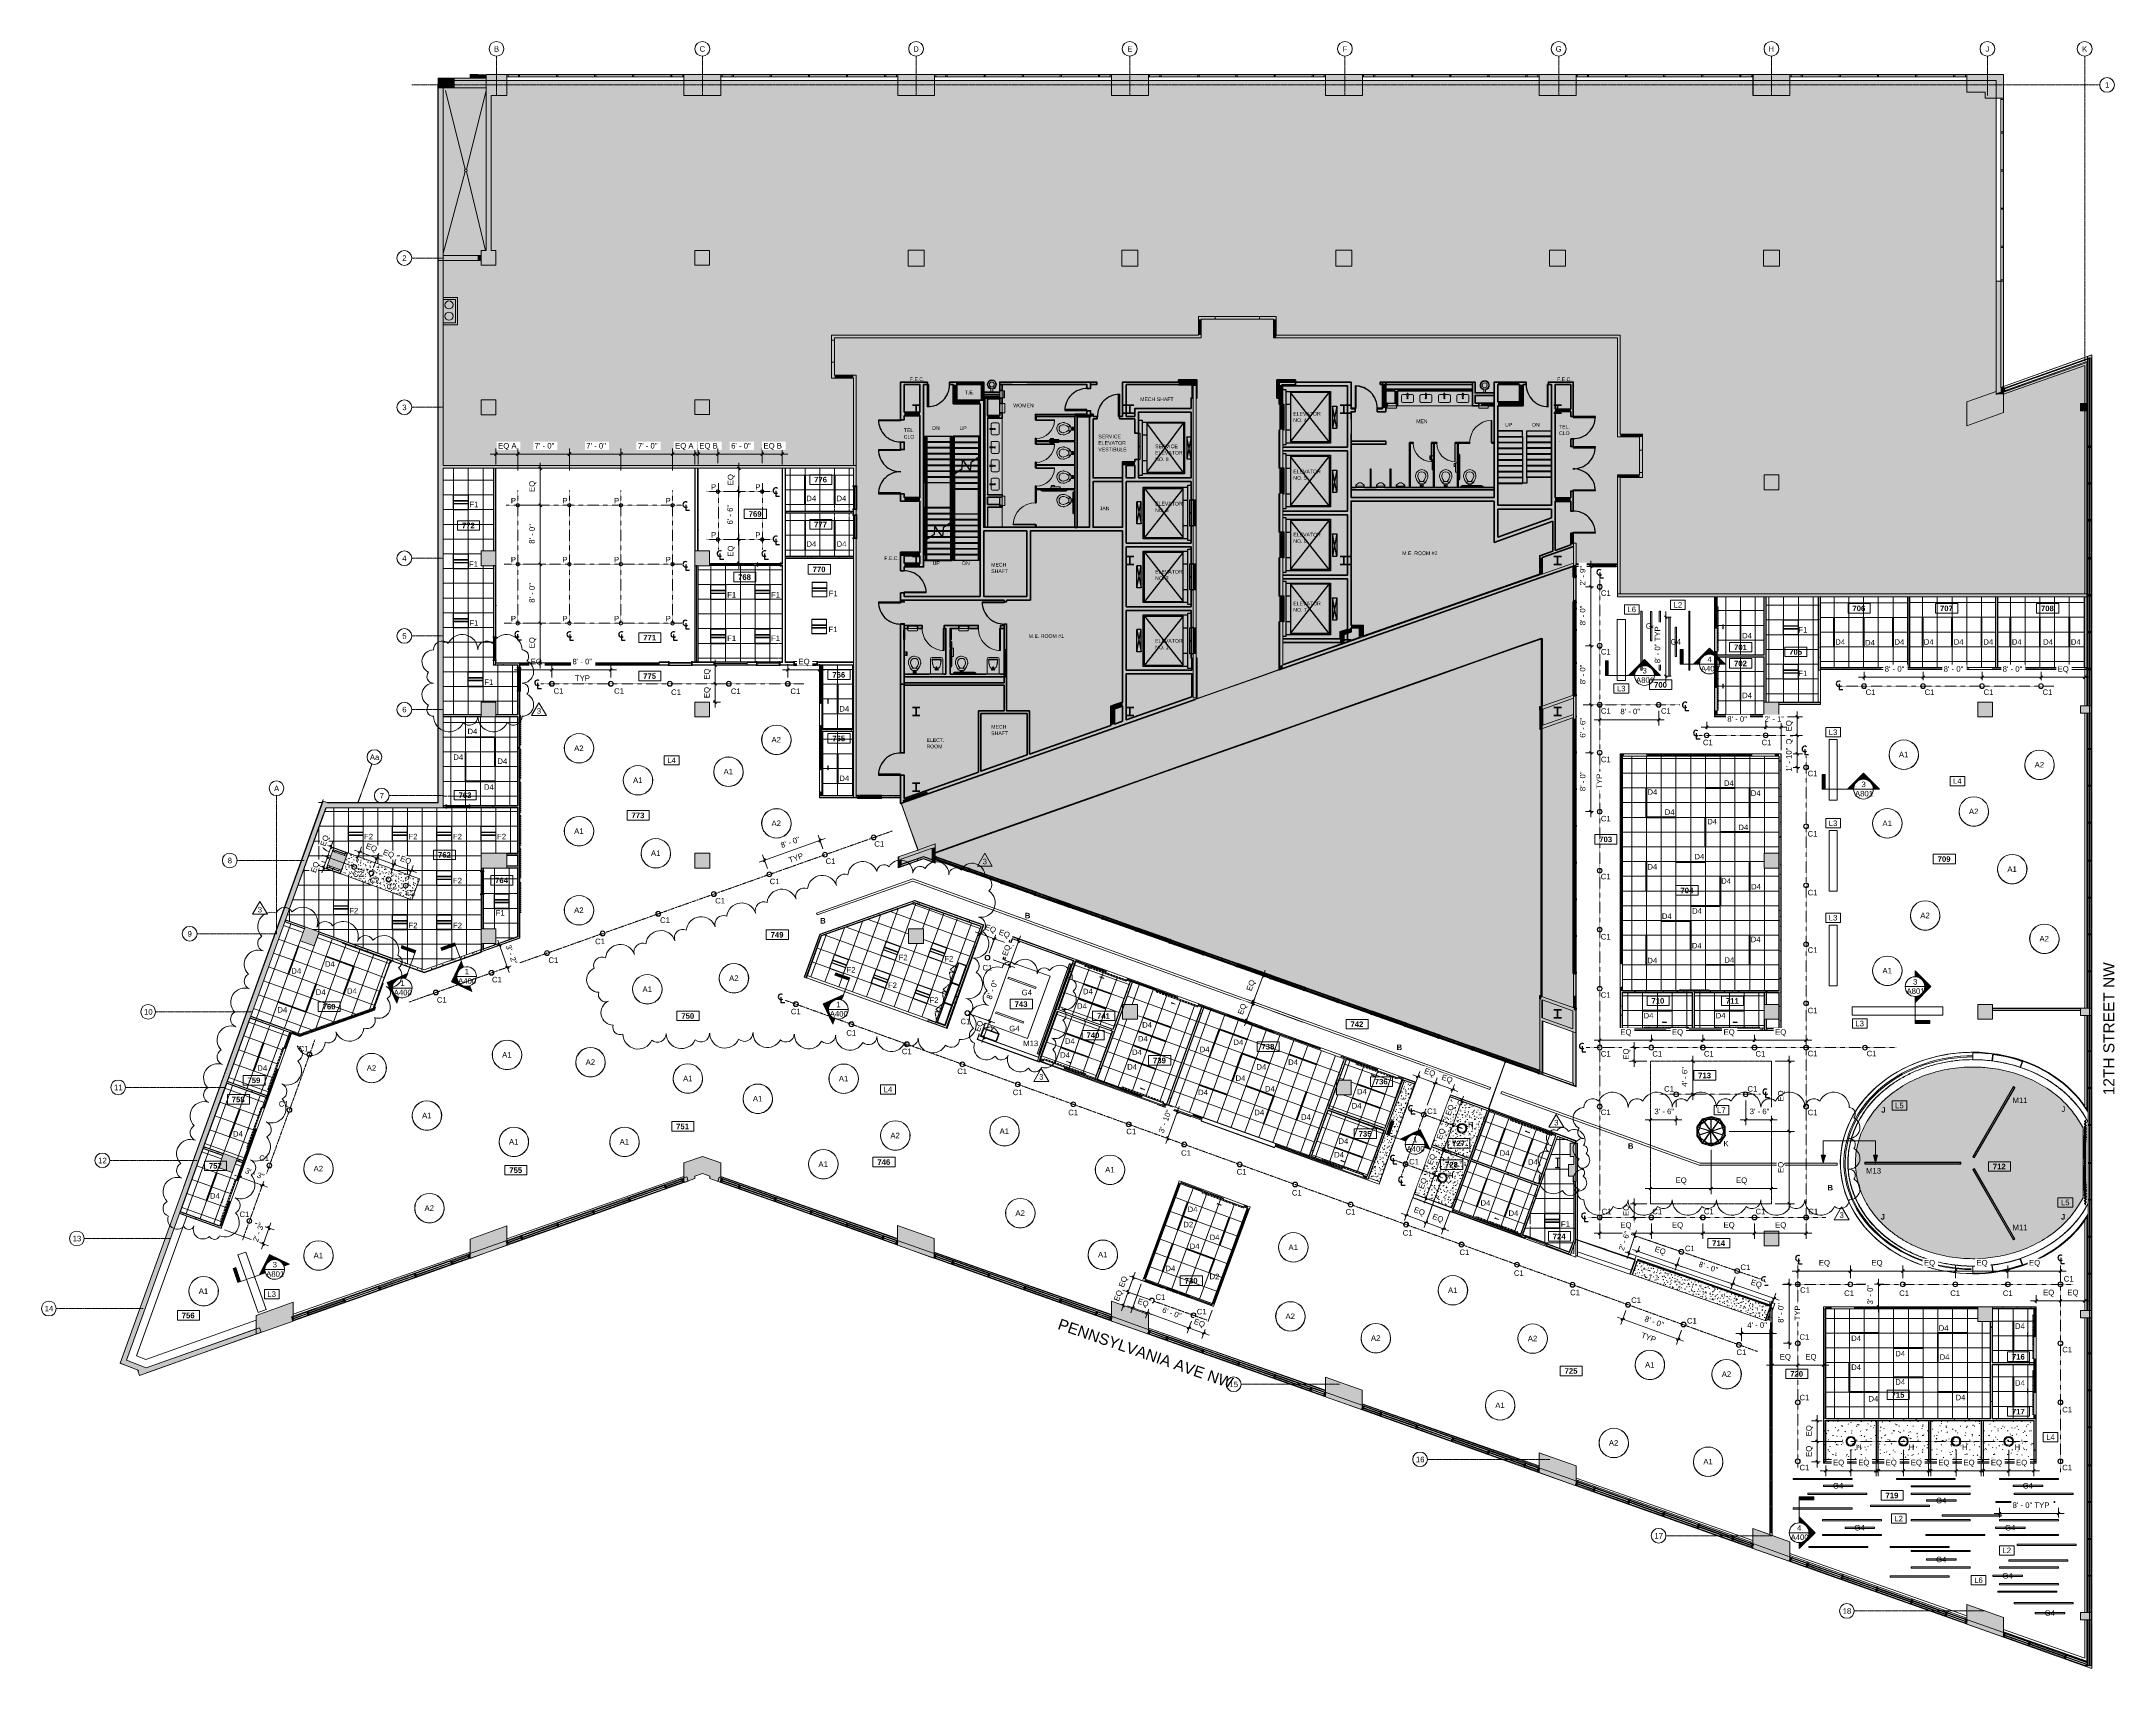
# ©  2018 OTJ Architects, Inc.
# Model space of a CAD drawing. Header units: inches. Extents: x -2332 to 1043, y -456 to 2193.
import ezdxf

# ---------------------------------------------------------------- set-up
doc = ezdxf.new("R2010")
doc.units = ezdxf.units.IN
doc.header["$MEASUREMENT"] = 0
for name, pattern in [('Center 1_4_', [0.53125, 0.25, -0.09375, 0.09375, -0.09375]), ('Dash', [0.25, 0.125, -0.125]), ('Dash 1_16_', [0.125, 0.0625, -0.0625]), ('Grid Line 1_2_', [0.875, 0.5, -0.125, 0.125, -0.125]), ('Hidden', [0.28125, 0.1875, -0.09375]), ('Hidden 1_8_', [0.1875, 0.125, -0.0625]), ('IMPORT-PHANTOM4 _2_', [0])]:
    doc.linetypes.add(name, pattern=pattern)
for name, color, linetype, lineweight in [('5033_00_7th-9th Floors_Updated_dwg', 8, 'Continuous', 9), ('7th Floor_Updated Core_dwg', 8, 'Continuous', 9), ('A-ANNO-DIMS', 211, 'Continuous', 9), ('A-ANNO-DIMS-96', 211, 'Continuous', 9), ('A-ANNO-KEYN', 231, 'Continuous', 9), ('A-ANNO-NOTE', 131, 'Continuous', 9), ('A-Area', 7, 'IMPORT-PHANTOM4 _2_', 9), ('A-AREA-IDEN', 2, 'Continuous', 9), ('A-CLNG', 13, 'Continuous', 13), ('A-CLNG-PATT', 13, 'Continuous', 13), ('A-COLS', 52, 'Continuous', 13), ('A-DETL', 90, 'Continuous', 9), ('A-DETL-CNTR', 5, 'Center 1_4_', 9), ('A-DETL-GENF', 92, 'Continuous', 9), ('A-DETL-HDLN', 90, 'Hidden 1_8_', 9), ('A-DETL-THIN', 151, 'Continuous', 9), ('A-DOOR', 31, 'Continuous', 13), ('A-Flor-Eqpm-Bldg', 7, 'Continuous', 9), ('A-FLOR-HRAL', 250, 'Continuous', 30), ('A-GENM', 13, 'Continuous', 9), ('A-GLAZ-CURT', 52, 'Continuous', 13), ('A-GLAZ-CWMG', 51, 'Continuous', 13), ('A-Glaz-Exst', 7, 'Continuous', 9), ('A-Shell', 7, 'Continuous', 9), ('A-Shell_Edge', 7, 'Continuous', 9), ('A-Shell_Glaz', 7, 'Continuous', 9), ('A-WALL', 113, 'Continuous', 13), ('A-Wall-Exst', 7, 'Continuous', 9), ('A-WALL-PATT', 111, 'Continuous', 13), ('COLUMN', 7, 'Continuous', 9), ('E-LITE-EQPM', 33, 'Continuous', 9), ('E-LITE-EQPM-IDEN', 33, 'Continuous', 9), ('G-ANNO-REVC', 71, 'Continuous', 9), ('G-ANNO-REVC-IDEN', 71, 'Continuous', 9), ('G-ANNO-SYMB', 111, 'Continuous', 9), ('G-ANNO-TEXT', 231, 'Continuous', 9), ('GLAZ EXIST2', 7, 'Continuous', 9), ('I-FURN', 30, 'Continuous', 9), ('I-WALL', 2, 'Continuous', 13), ('P-SANR-FIXT', 10, 'Continuous', 20), ('Q-CASE', 31, 'Continuous', 9), ('Q-CASE-HDLN', 31, 'Dash', 9), ('Q-SPCQ', 91, 'Continuous', 9), ('Q-SPCQ-HDLN', 91, 'Dash', 9), ('S-COLS-SYMB', 50, 'Continuous', 50), ('S-GRID', 1, 'Continuous', 9), ('S-GRID-IDEN', 1, 'Continuous', 9), ('S-STRS', 250, 'Continuous', 30), ('S-STRS-MBND', 250, 'Continuous', 30)]:
    doc.layers.add(name, color=color, linetype=linetype, lineweight=lineweight)
doc.styles.add('Arial', font='arial.ttf', dxfattribs={"height": 9})
doc.styles.add('Swis721 Lt BT', font='swissl.ttf', dxfattribs={"height": 18})
doc.styles.add('Swis721 Lt BT_1', font='swissl.ttf', dxfattribs={"height": 6})
doc.styles.add('Swis721 Lt BT_2', font='swissl.ttf', dxfattribs={"height": 9})
doc.styles.add('Swis721 Lt BT_B', font='', dxfattribs={"height": 9})
doc.styles.get('Swis721 Lt BT_B').set_extended_font_data('Swis721 Lt BT', bold=True)
doc.dimstyles.new('OTJ_-_3_32__Linear_-1__precision', dxfattribs={"dimscale": 12, "dimtxt": 9.497835, "dimasz": 0.375, "dimexe": 0.75, "dimexo": 0.5, "dimgap": 0.5, "dimtad": 1, "dimdec": 0, "dimzin": 3, "dimdsep": 46, "dimlunit": 4, "dimtxsty": 'Swis721 Lt BT_2', "dimblk1": 'OBLIQUE', "dimblk2": 'OBLIQUE', "dimsah": 1, "dimcen": 0.09, "dimdle": 0.75, "dimazin": 0, "dimtfac": 1, "dimtdec": 4, "dimtix": 1, "dimtmove": 0, "dimatfit": 3, "dimfxl": 1, "dimtvp": 1, "dimtfill": 1, "dimfrac": 2, "dimtolj": 1, "dimtzin": 0, "dimarcsym": 2})
doc.dimstyles.new('OTJ_-_3_32__Linear__1_16__Tolerance', dxfattribs={"dimscale": 12, "dimtxt": 9.497835, "dimasz": 0.375, "dimexe": 0.75, "dimexo": 0.5, "dimgap": 0.5, "dimtad": 1, "dimdec": 4, "dimrnd": 0.0625, "dimzin": 3, "dimdsep": 46, "dimlunit": 4, "dimtxsty": 'Swis721 Lt BT_2', "dimblk1": 'OBLIQUE', "dimblk2": 'OBLIQUE', "dimsah": 1, "dimcen": 0.09, "dimdle": 0.75, "dimazin": 0, "dimtfac": 1, "dimtdec": 4, "dimtix": 1, "dimtmove": 0, "dimatfit": 3, "dimfxl": 1, "dimtvp": 1, "dimtfill": 1, "dimfrac": 2, "dimtolj": 1, "dimtzin": 0, "dimarcsym": 2})
doc.dimstyles.new('OTJ_-_3_32__Linear__1_2__Tolerance', dxfattribs={"dimscale": 12, "dimtxt": 9.497835, "dimasz": 0.375, "dimexe": 0.75, "dimexo": 0.5, "dimgap": 0.5, "dimtad": 1, "dimdec": 1, "dimrnd": 0.5, "dimzin": 3, "dimdsep": 46, "dimlunit": 4, "dimtxsty": 'Swis721 Lt BT_2', "dimblk1": 'OBLIQUE', "dimblk2": 'OBLIQUE', "dimsah": 1, "dimcen": 0.09, "dimdle": 0.75, "dimazin": 0, "dimtfac": 1, "dimtdec": 4, "dimtix": 1, "dimtmove": 1, "dimatfit": 3, "dimfxl": 1, "dimtvp": 1, "dimtfill": 1, "dimfrac": 2, "dimtolj": 1, "dimtzin": 0, "dimarcsym": 2})
doc.dimstyles.new('OTJ_-_3_32__Linear__1_2__Tolerance_1', dxfattribs={"dimscale": 12, "dimtxt": 9.497835, "dimasz": 0.375, "dimexe": 0.75, "dimexo": 0.5, "dimgap": 0.5, "dimtad": 1, "dimdec": 1, "dimrnd": 0.5, "dimzin": 3, "dimdsep": 46, "dimlunit": 4, "dimtxsty": 'Swis721 Lt BT_2', "dimblk1": 'OBLIQUE', "dimblk2": 'OBLIQUE', "dimsah": 1, "dimcen": 0.09, "dimdle": 0.75, "dimazin": 0, "dimtfac": 1, "dimtdec": 4, "dimtix": 1, "dimtmove": 0, "dimatfit": 3, "dimfxl": 1, "dimtvp": 1, "dimtfill": 1, "dimfrac": 2, "dimtolj": 1, "dimtzin": 0, "dimarcsym": 2})
doc.dimstyles.new('OTJ_-_3_32__Linear__1__Tolerance', dxfattribs={"dimscale": 12, "dimtxt": 9.497835, "dimasz": 0.375, "dimexe": 0.75, "dimexo": 0.5, "dimgap": 0.5, "dimtad": 1, "dimdec": 0, "dimzin": 3, "dimdsep": 46, "dimlunit": 4, "dimtxsty": 'Swis721 Lt BT_2', "dimblk1": 'OBLIQUE', "dimblk2": 'OBLIQUE', "dimsah": 1, "dimcen": 0.09, "dimdle": 0.75, "dimazin": 0, "dimtfac": 1, "dimtdec": 4, "dimtix": 1, "dimtmove": 0, "dimatfit": 3, "dimfxl": 1, "dimtvp": 1, "dimtfill": 1, "dimfrac": 2, "dimtolj": 1, "dimtzin": 0, "dimarcsym": 2})
pattern_1 = [(0, (0, 0), (30.72, 7.68), [1.267, -21.773, 1.267, -21.773, -122.88]), (0, (0, 0), (30.72, 7.68), [-46.08, 1.267, -44.813, 1.267, -21.773, -53.76]), (0, (0, 0), (30.72, 7.68), [-115.2, 1.267, -14.093, 1.267, -37.133]), (120, (11.52, 3.84), (-22.011075, 22.7643), [1.267, -21.773, 1.267, -21.773, -122.88]), (120, (11.52, 3.84), (-22.011075, 22.7643), [-46.08, 1.267, -44.813, 1.267, -21.773, -53.76]), (120, (11.52, 3.84), (-22.011075, 22.7643), [-115.2, 1.267, -14.093, 1.267, -37.133]), (240, (15.36, 19.2), (-8.708925, -30.4443), [1.267, -21.773, 1.267, -21.773, -122.88]), (240, (15.36, 19.2), (-8.708925, -30.4443), [-46.08, 1.267, -44.813, 1.267, -21.773, -53.76]), (240, (15.36, 19.2), (-8.708925, -30.4443), [-115.2, 1.267, -14.093, 1.267, -37.133])]
pattern_2 = [(0, (0, 0), (15.36, 3.84), [1.267, -10.253, 1.267, -10.253, -61.44]), (0, (0, 0), (15.36, 3.84), [-23.04, 1.267, -21.773, 1.267, -10.253, -26.88]), (0, (0, 0), (15.36, 3.84), [-57.6, 1.267, -6.413, 1.267, -17.933]), (120, (5.76, 1.92), (-11.0055376, 11.38215), [1.267, -10.253, 1.267, -10.253, -61.44]), (120, (5.76, 1.92), (-11.0055376, 11.38215), [-23.04, 1.267, -21.773, 1.267, -10.253, -26.88]), (120, (5.76, 1.92), (-11.0055376, 11.38215), [-57.6, 1.267, -6.413, 1.267, -17.933]), (240, (7.68, 9.6), (-4.3544624, -15.22215), [1.267, -10.253, 1.267, -10.253, -61.44]), (240, (7.68, 9.6), (-4.3544624, -15.22215), [-23.04, 1.267, -21.773, 1.267, -10.253, -26.88]), (240, (7.68, 9.6), (-4.3544624, -15.22215), [-57.6, 1.267, -6.413, 1.267, -17.933])]

# ---------------------------------------------------------------- blocks, each defined once
blk = doc.blocks.new('7th Floor_Updated Core_dwg_DOOR-SNGL-SOLID PANEL2 - 3083 - SNGL - SOLID CORE-1676952-000 - KEY PLAN Copy 1-9774879-7TH FLOOR REFLECTED CEILING PLAN')
at = {"layer": 'A-DETL-GENF', "color": 250, "lineweight": 30, "flags": 128}
blk.add_lwpolyline([(18, -39), (18, -3), (16.2, -3), (16.2, -39)], dxfattribs=at)
at = {"layer": 'A-DETL-GENF', "color": 250, "lineweight": 30}
blk.add_arc((18, -3), 36, 179.2042, 270, dxfattribs=at)
blk = doc.blocks.new('7th Floor_Updated Core_dwg_Sink Kitchen-Single-UNDERMOUNT - 19_ x 12_-1453096-000 - KEY PLAN Copy 1-9774880-7TH FLOOR REFLECTED CEILING PLAN')
at = {"layer": 'P-SANR-FIXT'}
for p, q in [((-9.1, 3.6), (-9.1, -4.9)), ((8.1, 5.8), (-6.9, 5.8)), ((-0.3, 7.1), (-0.3, 3.2)), ((1.5, 7.1), (1.5, 3.2)), ((10.4, -4.9), (10.4, 3.6)), ((-6.9, -7.2), (8.1, -7.2))]:
    blk.add_line(p, q, dxfattribs=at)
for centre, radius, start, end in [((-6.9, 3.6), 2.25, 90, 180), ((0.6, 0), 1, 360, 180), ((0.6, 0), 1, 180, 360), ((0.6, 7.1), 0.891, 360, 180), ((0.6, 3.2), 0.891, 180, 360), ((8.1, 3.6), 2.25, 360, 90), ((-6.9, -4.9), 2.25, 180, 270), ((8.1, -4.9), 2.25, 270, 360)]:
    blk.add_arc(centre, radius, start, end, dxfattribs=at)
blk = doc.blocks.new('7th Floor_Updated Core_dwg_SPEC-SEAT COVER-Bobrick-B221 - B-221-1454693-000 - KEY PLAN Copy 1-9774881-7TH FLOOR REFLECTED CEILING PLAN')
at = {"layer": 'Q-SPCQ', "color": 10, "lineweight": 20, "flags": 128}
blk.add_lwpolyline([(725.7, 417.1), (723.7, 417.1), (723.7, 432.9), (725.7, 432.9)], close=True, dxfattribs=at)
blk = doc.blocks.new('7th Floor_Updated Core_dwg_PLMB-TOILET-WALL HUNG-COMMERCIAL - 19_ Seat Height-1458710-000 - KEY PLAN Copy 1-9774882-7TH FLOOR REFLECTED CEILING PLAN')
at = {"layer": 'P-SANR-FIXT'}
for p, q in [((5.9, 21), (5.9, 19.7)), ((6.2, 18.3), (7.5, 14.7)), ((9.4, 19.7), (9.4, 21)), ((10.8, 15.9), (9.5, 19.5)), ((13.5, 11.6), (11.7, 14.2)), ((13.4, 8), (13.4, 4.8)), ((13.4, 3.5), (13.4, 2)), ((14.9, 2), (14.9, 3.5)), ((16.9, 2), (16.9, 3.5)), ((18.4, 4.8), (18.4, 8)), ((18.4, 2), (18.4, 3.5)), ((22.4, 19.5), (21.1, 15.9)), ((22.4, 21), (22.4, 19.7)), ((24.4, 14.7), (25.7, 18.3)), ((25.9, 19.7), (25.9, 21))]:
    blk.add_line(p, q, dxfattribs=at)
at = {"layer": 'P-SANR-FIXT', "flags": 128}
for points in [[(18.4, 11.6), (13.5, 11.6), (10.6, 9.6), (8.8, 12.2)], [(20.2, 14.2), (18.4, 11.6), (21.3, 9.6), (23.1, 12.2)]]:
    blk.add_lwpolyline(points, dxfattribs=at)
at = {"layer": 'P-SANR-FIXT'}
for centre, radius, start, end in [((15.9, 21), 10, 90, 180), ((9.9, 19.7), 4, 180, 200), ((17.8, 18.5), 11, 200, 215), ((15.9, 21), 6.5, 90, 180), ((13.9, 11.9), 4, 215, 263.7549), ((17.8, 18.5), 7.5, 200, 215), ((15.9, 20.3), 12.6, 258.5767, 281.4233), ((15.9, 4.8), 1.5, 0.0885, 179.9115), ((15.9, 4.8), 0.996, 360, 180), ((15.9, 4.8), 1.5, 242.2377, 297.7623), ((15.9, 21), 10, 360, 90), ((15.9, 21), 6.5, 360, 90), ((18, 11.9), 4, 276.2451, 325), ((14, 18.5), 7.5, 325, 340), ((21.9, 19.7), 0.5, 340, 0), ((14, 18.5), 11, 325, 340), ((21.9, 19.7), 4, 340, 0)]:
    blk.add_arc(centre, radius, start, end, dxfattribs=at)
blk = doc.blocks.new('7th Floor_Updated Core_dwg_PLMB-URINAL-WALL HUNG _HOSTED_ - Urinal-Wall-3D-1269174-000 - KEY PLAN Copy 1-9774883-7TH FLOOR REFLECTED CEILING PLAN')
at = {"layer": 'P-SANR-FIXT', "flags": 128}
for points in [[(-11.3, 2), (-11.3, 6), (-10.3, 6), (-10.3, 2)], [(1.7, 2), (1.7, 3.8), (-10.3, 3.8), (-10.3, 2)], [(2.7, 2), (2.7, 6), (1.7, 6), (1.7, 2)]]:
    blk.add_lwpolyline(points, close=True, dxfattribs=at)
at = {"layer": 'P-SANR-FIXT'}
blk.add_arc((-4.3, 2.4), 7, 31.0027, 148.9973, dxfattribs=at)
blk = doc.blocks.new('7th Floor_Updated Core_dwg_PLMB-URINAL-WALL HUNG _HOSTED_ - Urinal-Wall-3D-ADA HEIGHT-1458864-000 - KEY PLAN Copy 1-9774884-7TH FLOOR REFLECTED CEILING PLAN')
at = {"layer": 'P-SANR-FIXT', "flags": 128}
blk.add_lwpolyline([(-11.3, 2), (-11.3, 6), (-10.3, 6), (-10.3, 2), (-10.3, 3.8), (1.7, 3.8), (1.7, 2), (1.7, 6), (2.7, 6), (2.7, 2)], dxfattribs=at)
at = {"layer": 'P-SANR-FIXT'}
blk.add_arc((-4.3, 2.4), 7, 31.0027, 148.9973, dxfattribs=at)
blk = doc.blocks.new('7th Floor_Updated Core_dwg_SPEC-TOILET-PART-DOOR - 36_ _3_-0__ Wide-1458481-000 - KEY PLAN Copy 1-9774885-7TH FLOOR REFLECTED CEILING PLAN')
at = {"layer": 'Q-SPCQ', "color": 10, "lineweight": 20, "flags": 128}
blk.add_lwpolyline([(17, 0.5), (17, 36.6), (18, 36.6), (18, 0.5)], close=True, dxfattribs=at)
at = {"layer": 'Q-SPCQ', "color": 10, "lineweight": 20}
blk.add_arc((18, 0.5), 36.1, 91.5888, 180, dxfattribs=at)
blk = doc.blocks.new('7th Floor_Updated Core_dwg_SPEC-TOILET-PART-DOOR - 30_ _2_-6__ Wide-1111611-000 - KEY PLAN Copy 1-9774886-7TH FLOOR REFLECTED CEILING PLAN')
at = {"layer": 'Q-SPCQ', "color": 10, "lineweight": 20, "flags": 128}
blk.add_lwpolyline([(14, -0.5), (14, -30.5), (15, -30.5), (15, -0.5)], close=True, dxfattribs=at)
at = {"layer": 'Q-SPCQ', "color": 10, "lineweight": 20}
blk.add_arc((15, -0.5), 30.1, 180, 268.094, dxfattribs=at)
blk = doc.blocks.new('7th Floor_Updated Core_dwg_SPEC-Grab_Bar-Stainless_Steel-Bobrick-B5806 - B-5806_99x36-1454673-000 - KEY PLAN Copy 1-9774887-7TH FLOOR REFLECTED CEILING PLAN')
at = {"layer": 'Q-SPCQ', "color": 10, "lineweight": 20}
for p, q in [((804.6, 391.4), (772, 391.4)), ((772, 390.1), (804.6, 390.1))]:
    blk.add_line(p, q, dxfattribs=at)
at = {"layer": 'Q-SPCQ', "color": 10, "lineweight": 20, "flags": 128}
for points in [[(768.6, 388.6), (768.6, 389), (771.9, 389), (771.9, 388.6)], [(804.6, 388.6), (804.6, 389), (807.9, 389), (807.9, 388.6)]]:
    blk.add_lwpolyline(points, dxfattribs=at)
at = {"layer": 'Q-SPCQ', "color": 10, "lineweight": 20}
for centre, radius, start, end in [((772, 389), 2.34, 90, 180), ((772, 389), 1.06, 90, 180), ((804.6, 389), 2.34, 0, 90), ((804.4, 388.9), 1.22, 6.9386, 80.6591)]:
    blk.add_arc(centre, radius, start, end, dxfattribs=at)
blk = doc.blocks.new('7th Floor_Updated Core_dwg_SPEC-Grab_Bar-Stainless_Steel-Bobrick-B5806 - B-5806_99x42-1454675-000 - KEY PLAN Copy 1-9774888-7TH FLOOR REFLECTED CEILING PLAN')
at = {"layer": 'Q-SPCQ', "color": 10, "lineweight": 20}
for p, q in [((767.2, 440.9), (767.2, 430.2)), ((768.5, 402.3), (768.5, 440.9)), ((767.2, 429), (767.2, 402.3))]:
    blk.add_line(p, q, dxfattribs=at)
at = {"layer": 'Q-SPCQ', "color": 10, "lineweight": 20, "flags": 128}
for points in [[(765.7, 444.2), (766.1, 444.2), (766.1, 441), (765.7, 441)], [(765.7, 402.2), (766.1, 402.2), (766.1, 399), (765.7, 399)]]:
    blk.add_lwpolyline(points, dxfattribs=at)
at = {"layer": 'Q-SPCQ', "color": 10, "lineweight": 20}
for centre, radius, start, end in [((766.1, 440.9), 2.34, 0, 90), ((766.1, 440.9), 1.06, 0, 90), ((766.1, 402.3), 2.34, 270, 0), ((766, 402.5), 1.22, 276.9386, 350.6591)]:
    blk.add_arc(centre, radius, start, end, dxfattribs=at)
blk = doc.blocks.new('7th Floor_Updated Core_dwg_SPEC-Grab_Bar-Stainless_Steel-Bobrick-B5806 - B-5806_99x18-1461935-000 - KEY PLAN Copy 1-9774889-7TH FLOOR REFLECTED CEILING PLAN')
at = {"layer": 'Q-SPCQ', "color": 10, "lineweight": 20}
for p, q in [((767.8, 430.2), (766.1, 430.2)), ((766.1, 429), (767.8, 429))]:
    blk.add_line(p, q, dxfattribs=at)
at = {"layer": 'Q-SPCQ', "color": 10, "lineweight": 20, "flags": 128}
blk.add_lwpolyline([(766.1, 431.2), (765.7, 431.2), (765.7, 428), (766.1, 428)], close=True, dxfattribs=at)
at = {"layer": 'Q-SPCQ', "color": 10, "lineweight": 20}
blk.add_circle((767.8, 429.6), 0.636, dxfattribs=at)
blk = doc.blocks.new('7th Floor_Updated Core_dwg_SPEC-TOILET-PART-DOOR - 36_ _3_-0__ Wide-1464262-000 - KEY PLAN Copy 1-9774890-7TH FLOOR REFLECTED CEILING PLAN')
at = {"layer": 'Q-SPCQ', "color": 10, "lineweight": 20, "flags": 128}
blk.add_lwpolyline([(17, -0.5), (17, -36.6), (18, -36.6), (18, -0.5)], close=True, dxfattribs=at)
at = {"layer": 'Q-SPCQ', "color": 10, "lineweight": 20}
blk.add_arc((18, -0.5), 36.1, 180, 268.4112, dxfattribs=at)
blk = doc.blocks.new('7th Floor_Updated Core_dwg_DOOR-SNGL-SOLID PANEL - 3070 - SNGL - SOLID CORE-1598968-000 - KEY PLAN Copy 1-9774891-7TH FLOOR REFLECTED CEILING PLAN')
at = {"layer": 'A-DETL-GENF', "color": 10, "lineweight": 20, "flags": 128}
blk.add_lwpolyline([(18, -38.4), (18, -2.4), (16.2, -2.4), (16.2, -38.4)], dxfattribs=at)
at = {"layer": 'A-DETL-GENF', "color": 10, "lineweight": 20}
blk.add_arc((18, -2.4), 36, 179.2042, 270, dxfattribs=at)
blk = doc.blocks.new('7th Floor_Updated Core_dwg_PLMB-TOILET-WALL HUNG-COMMERCIAL - 19_ Seat Height-1597764-000 - KEY PLAN Copy 1-9774892-7TH FLOOR REFLECTED CEILING PLAN')
at = {"layer": 'P-SANR-FIXT'}
for p, q in [((5.9, -21.3), (5.9, -20)), ((6.2, -18.6), (7.5, -15)), ((9.4, -20), (9.4, -21.3)), ((10.8, -16.2), (9.5, -19.8)), ((13.5, -12), (11.7, -14.5)), ((13.4, -3.8), (13.4, -2.3)), ((13.4, -8.3), (13.4, -5.1)), ((14.9, -2.3), (14.9, -3.8)), ((16.9, -2.3), (16.9, -3.8)), ((18.4, -2.3), (18.4, -3.8)), ((18.4, -5.1), (18.4, -8.3)), ((22.4, -19.8), (21.1, -16.2)), ((22.4, -21.3), (22.4, -20)), ((24.4, -15), (25.7, -18.6)), ((25.9, -20), (25.9, -21.3))]:
    blk.add_line(p, q, dxfattribs=at)
at = {"layer": 'P-SANR-FIXT', "flags": 128}
for points in [[(18.4, -12), (13.5, -12), (10.6, -10), (8.8, -12.5)], [(20.2, -14.5), (18.4, -12), (21.3, -10), (23.1, -12.5)]]:
    blk.add_lwpolyline(points, dxfattribs=at)
at = {"layer": 'P-SANR-FIXT'}
for centre, radius, start, end in [((9.9, -20), 4, 160, 180), ((15.9, -21.3), 10, 180, 270), ((17.8, -18.8), 11, 145, 160), ((15.9, -21.3), 6.5, 180, 270), ((13.9, -12.2), 4, 96.2451, 145), ((17.8, -18.8), 7.5, 145, 160), ((15.9, -20.6), 12.6, 78.5767, 101.4233), ((15.9, -5.1), 1.5, 180.0885, 359.9115), ((15.9, -5.1), 0.996, 180, 360), ((15.9, -5.1), 1.5, 62.2377, 117.7623), ((15.9, -21.3), 10, 270, 0), ((15.9, -21.3), 6.5, 270, 360), ((18, -12.2), 4, 35, 83.7549), ((14, -18.8), 7.5, 20, 35), ((21.9, -20), 0.5, 0, 20), ((14, -18.8), 11, 20, 35), ((21.9, -20), 4, 360, 20)]:
    blk.add_arc(centre, radius, start, end, dxfattribs=at)
blk = doc.blocks.new('7th Floor_Updated Core_dwg_PLMB-SINK-ADA - 9140_013-1483133-000 - KEY PLAN Copy 1-9774893-7TH FLOOR REFLECTED CEILING PLAN')
at = {"layer": 'P-SANR-FIXT'}
for p, q in [((16, 111.8), (2, 111.8)), ((2.3, 108.8), (15.8, 108.8)), ((15.4, 107.8), (2.7, 107.8)), ((3.5, 97.2), (3.6, 97.1)), ((14.5, 97.1), (14.5, 97.2))]:
    blk.add_line(p, q, dxfattribs=at)
at = {"layer": 'P-SANR-FIXT', "flags": 128}
for points in [[(-1, 107), (-1, 108.8), (-1, 85.3)], [(19, 85.3), (19, 108.8), (19, 107)]]:
    blk.add_lwpolyline(points, dxfattribs=at)
at = {"layer": 'P-SANR-FIXT'}
for centre, radius, start, end in [((2, 108.8), 3, 90, 180), ((2.3, 108.1), 0.75, 90, 182.1689), ((41.3, 109.6), 39.7, 182.1689, 196.9536), ((29.8, 105.8), 27.7, 176.7318, 192.993), ((2.7, 107.3), 0.5, 90, 176.7318), ((-23.2, 109.6), 39.7, 343.0464, 357.8311), ((-11.8, 105.8), 27.7, 347.007, 3.2682), ((15.4, 107.3), 0.5, 3.2682, 90), ((15.8, 108.1), 0.75, 357.8311, 90), ((16, 108.8), 3, 360, 90), ((9, 99.7), 6.04, 196.9536, 343.0464), ((9, 99.7), 6.03, 196.2452, 201.4606), ((9, 99.7), 6.03, 211.7992, 223.9953), ((9, 99.7), 6.03, 227.3259, 238.8346), ((9, 99.7), 6.03, 242.739, 253.9683), ((7, 91.9), 0.625, 360, 180), ((7, 91.9), 0.625, 180, 360), ((9, 99.7), 6.03, 257.8964, 267.5727), ((9, 95.6), 1, 360, 180), ((9, 95.6), 1, 180, 0), ((9, 91.9), 0.625, 360, 180), ((9, 91.9), 0.625, 180, 360), ((9, 99.7), 6.03, 272.4249, 282.1037), ((11, 91.9), 0.625, 360, 180), ((11, 91.9), 0.625, 180, 360), ((9, 99.7), 6.03, 286.0334, 297.262), ((9, 99.7), 6.03, 301.1668, 312.6754), ((9, 99.7), 6.03, 316.0054, 328.2021), ((9, 99.7), 6.03, 338.5275, 343.7548)]:
    blk.add_arc(centre, radius, start, end, dxfattribs=at)
blk = doc.blocks.new('7th Floor_Updated Core_dwg_SPEC-Grab_Bar-Stainless_Steel-Bobrick-B5806 - B-5806_99x42-V1-000 - KEY PLAN Copy 1-9774894-7TH FLOOR REFLECTED CEILING PLAN')
at = {"layer": 'Q-SPCQ', "color": 10, "lineweight": 20}
for p, q in [((-59.4, 136.6), (-59.4, 126.9)), ((-58.1, 97.9), (-58.1, 136.5)), ((-59.4, 125.6), (-59.4, 97.9))]:
    blk.add_line(p, q, dxfattribs=at)
at = {"layer": 'Q-SPCQ', "color": 10, "lineweight": 20, "flags": 128}
for points in [[(-60.8, 139.9), (-60.4, 139.9), (-60.4, 136.6), (-60.8, 136.6)], [(-60.8, 97.9), (-60.4, 97.9), (-60.4, 94.6), (-60.8, 94.6)]]:
    blk.add_lwpolyline(points, dxfattribs=at)
at = {"layer": 'Q-SPCQ', "color": 10, "lineweight": 20}
for centre, radius, start, end in [((-60.4, 136.5), 2.34, 360, 90), ((-60.4, 136.6), 1.06, 360, 90), ((-60.4, 97.9), 2.34, 270, 0), ((-60.6, 98.1), 1.22, 276.9386, 350.6591)]:
    blk.add_arc(centre, radius, start, end, dxfattribs=at)
blk = doc.blocks.new('7th Floor_Updated Core_dwg_SPEC-Grab_Bar-Stainless_Steel-Bobrick-B5806 - B-5806_99x42-V2-000 - KEY PLAN Copy 1-9774895-7TH FLOOR REFLECTED CEILING PLAN')
at = {"layer": 'Q-SPCQ', "color": 10, "lineweight": 20}
for p, q in [((99.4, 384), (88.7, 384)), ((88.7, 382.7), (127.3, 382.7)), ((127.3, 384), (100.6, 384))]:
    blk.add_line(p, q, dxfattribs=at)
at = {"layer": 'Q-SPCQ', "color": 10, "lineweight": 20, "flags": 128}
for points in [[(88.7, 385.3), (88.7, 385.1), (85.4, 385.1), (85.4, 385.3)], [(130.7, 385.3), (130.7, 385.1), (127.4, 385.1), (127.4, 385.3)]]:
    blk.add_lwpolyline(points, dxfattribs=at)
at = {"layer": 'Q-SPCQ', "color": 10, "lineweight": 20}
for centre, radius, start, end in [((88.7, 385.1), 2.34, 180, 270), ((88.9, 385.2), 1.22, 186.9386, 260.6591), ((127.3, 385.1), 2.34, 270, 360), ((127.3, 385.1), 1.06, 270, 360)]:
    blk.add_arc(centre, radius, start, end, dxfattribs=at)
blk = doc.blocks.new('7th Floor_Updated Core_dwg_PLMB-TOILET-WALL HUNG-COMMERCIAL - 19_ Seat Height-V3-000 - KEY PLAN Copy 1-9774896-7TH FLOOR REFLECTED CEILING PLAN')
at = {"layer": 'P-SANR-FIXT'}
for p, q in [((5.9, -21.3), (5.9, -20)), ((6.2, -18.6), (7.5, -15)), ((9.4, -20), (9.4, -21.3)), ((10.8, -16.2), (9.5, -19.8)), ((13.5, -12), (11.7, -14.5)), ((13.4, -8.3), (13.4, -2.3)), ((14.9, -2.3), (14.9, -4)), ((16.9, -2.3), (16.9, -4)), ((18.4, -2.3), (18.4, -8.3)), ((22.4, -19.8), (21.1, -16.2)), ((22.4, -21.3), (22.4, -20)), ((24.4, -15), (25.7, -18.6)), ((25.9, -20), (25.9, -21.3))]:
    blk.add_line(p, q, dxfattribs=at)
at = {"layer": 'P-SANR-FIXT', "flags": 128}
for points in [[(18.4, -12), (13.5, -12), (10.6, -10), (8.8, -12.5)], [(20.2, -14.5), (18.4, -12), (21.3, -10), (23.1, -12.5)]]:
    blk.add_lwpolyline(points, dxfattribs=at)
at = {"layer": 'P-SANR-FIXT'}
blk.add_circle((15.9, -5.1), 0.996, dxfattribs=at)
for centre, radius, start, end in [((9.9, -20), 4, 160, 180), ((15.9, -21.3), 10, 180, 270), ((17.8, -18.8), 11, 145, 160), ((15.9, -21.3), 6.5, 180, 270), ((13.9, -12.2), 4, 96.2451, 145), ((17.8, -18.8), 7.5, 145, 160), ((15.9, -20.6), 12.6, 78.5767, 101.4233), ((15.9, -5.1), 1.5, 360, 180), ((15.9, -5.1), 1.5, 180, 360), ((15.9, -21.3), 10, 270, 0), ((15.9, -21.3), 6.5, 270, 360), ((18, -12.2), 4, 35, 83.7549), ((14, -18.8), 7.5, 20, 35), ((21.9, -20), 0.5, 0, 20), ((14, -18.8), 11, 20, 35), ((21.9, -20), 4, 360, 20)]:
    blk.add_arc(centre, radius, start, end, dxfattribs=at)
blk = doc.blocks.new('7th Floor_Updated Core_dwg_SPEC-PT_WASTE-Bobrick-B3944-Convertible-Recessed - B-3944-1454680-000 - KEY PLAN Copy 1-9774897-7TH FLOOR REFLECTED CEILING PLAN')
at = {"layer": 'Q-SPCQ', "color": 10, "lineweight": 20}
for p, q in [((799, 521.4), (814.9, 521.4)), ((814.4, 517.5), (799.4, 517.5))]:
    blk.add_line(p, q, dxfattribs=at)
at = {"layer": 'Q-SPCQ', "color": 10, "lineweight": 20, "flags": 128}
for points in [[(798.5, 521.5), (798.3, 521.6), (815.5, 521.6), (815.4, 521.5)], [(799.3, 517.5), (799.3, 521.4), (798.6, 521.4)], [(815.2, 521.4), (814.5, 521.4), (814.5, 517.5)]]:
    blk.add_lwpolyline(points, dxfattribs=at)
at = {"layer": 'Q-SPCQ', "color": 10, "lineweight": 20}
for centre, radius, start, end in [((798.6, 521.6), 0.188, 225, 270), ((799.4, 517.5), 0.0606, 180, 270), ((814.4, 517.5), 0.0625, 270, 0), ((815.2, 521.6), 0.188, 270, 315)]:
    blk.add_arc(centre, radius, start, end, dxfattribs=at)
blk = doc.blocks.new('7th Floor_Updated Core_dwg_PLMB-TOILET-WALL HUNG-COMMERCIAL - 15_ Seat Height-1785912-000 - KEY PLAN Copy 1-9774898-7TH FLOOR REFLECTED CEILING PLAN')
at = {"layer": 'P-SANR-FIXT'}
for p, q in [((5.9, 21), (5.9, 19.7)), ((6.2, 18.3), (7.5, 14.7)), ((9.4, 19.7), (9.4, 21)), ((10.8, 15.9), (9.5, 19.5)), ((13.5, 11.6), (11.7, 14.2)), ((13.4, 8), (13.4, 2)), ((14.9, 2), (14.9, 3.7)), ((16.9, 2), (16.9, 3.7)), ((18.4, 2), (18.4, 8)), ((22.4, 19.5), (21.1, 15.9)), ((22.4, 21), (22.4, 19.7)), ((24.4, 14.7), (25.7, 18.3)), ((25.9, 19.7), (25.9, 21))]:
    blk.add_line(p, q, dxfattribs=at)
at = {"layer": 'P-SANR-FIXT', "flags": 128}
for points in [[(18.4, 11.6), (13.5, 11.6), (10.6, 9.6), (8.8, 12.2)], [(20.2, 14.2), (18.4, 11.6), (21.3, 9.6), (23.1, 12.2)]]:
    blk.add_lwpolyline(points, dxfattribs=at)
at = {"layer": 'P-SANR-FIXT'}
blk.add_circle((15.9, 4.8), 0.996, dxfattribs=at)
for centre, radius, start, end in [((15.9, 21), 10, 90, 180), ((9.9, 19.7), 4, 180, 200), ((17.8, 18.5), 11, 200, 215), ((15.9, 21), 6.5, 90, 180), ((13.9, 11.9), 4, 215, 263.7549), ((17.8, 18.5), 7.5, 200, 215), ((15.9, 20.3), 12.6, 258.5767, 281.4233), ((15.9, 4.8), 1.5, 360, 180), ((15.9, 4.8), 1.5, 180, 360), ((15.9, 21), 10, 360, 90), ((15.9, 21), 6.5, 360, 90), ((18, 11.9), 4, 276.2451, 325), ((14, 18.5), 7.5, 325, 340), ((21.9, 19.7), 0.5, 340, 0), ((14, 18.5), 11, 325, 340), ((21.9, 19.7), 4, 340, 0)]:
    blk.add_arc(centre, radius, start, end, dxfattribs=at)
blk = doc.blocks.new('7th Floor_Updated Core_dwg_PLMB-TOILET-WALL HUNG-COMMERCIAL - 15_ Seat Height-1777268-000 - KEY PLAN Copy 1-9774899-7TH FLOOR REFLECTED CEILING PLAN')
at = {"layer": 'P-SANR-FIXT'}
for p, q in [((5.9, 21), (5.9, 19.7)), ((6.2, 18.3), (7.5, 14.7)), ((9.4, 19.7), (9.4, 21)), ((10.8, 15.9), (9.5, 19.5)), ((13.5, 11.6), (11.7, 14.2)), ((13.4, 8), (13.4, 2)), ((14.9, 2), (14.9, 3.7)), ((16.9, 2), (16.9, 3.7)), ((18.4, 2), (18.4, 8)), ((22.4, 19.5), (21.1, 15.9)), ((22.4, 21), (22.4, 19.7)), ((24.4, 14.7), (25.7, 18.3)), ((25.9, 19.7), (25.9, 21))]:
    blk.add_line(p, q, dxfattribs=at)
at = {"layer": 'P-SANR-FIXT', "flags": 128}
for points in [[(18.4, 11.6), (13.5, 11.6), (10.6, 9.6), (8.8, 12.2)], [(20.2, 14.2), (18.4, 11.6), (21.3, 9.6), (23.1, 12.2)]]:
    blk.add_lwpolyline(points, dxfattribs=at)
at = {"layer": 'P-SANR-FIXT'}
blk.add_circle((15.9, 4.8), 0.996, dxfattribs=at)
for centre, radius, start, end in [((15.9, 21), 10, 90, 180), ((9.9, 19.7), 4, 180, 200), ((17.8, 18.5), 11, 200, 215), ((15.9, 21), 6.5, 90, 180), ((13.9, 11.9), 4, 215, 263.7549), ((17.8, 18.5), 7.5, 200, 215), ((15.9, 20.3), 12.6, 258.5767, 281.4233), ((15.9, 4.8), 1.5, 360, 180), ((15.9, 4.8), 1.5, 180, 360), ((15.9, 21), 10, 360, 90), ((15.9, 21), 6.5, 360, 90), ((18, 11.9), 4, 276.2451, 325), ((14, 18.5), 7.5, 325, 340), ((21.9, 19.7), 0.5, 340, 0), ((14, 18.5), 11, 325, 340), ((21.9, 19.7), 4, 340, 0)]:
    blk.add_arc(centre, radius, start, end, dxfattribs=at)
blk = doc.blocks.new('7th Floor_Updated Core_dwg_Toilet-Tissue-Dispenser_Bobrick_B-2888 _1_ - B-2888-1499463-000 - KEY PLAN Copy 1-9774900-7TH FLOOR REFLECTED CEILING PLAN')
at = {"layer": 'Q-SPCQ', "color": 10, "lineweight": 20}
for p, q in [((719.8, 440), (719.8, 434.3)), ((720.5, 440.2), (720.5, 434.1)), ((722.1, 440.2), (722.1, 434.1)), ((719.7, 436.9), (719.8, 436.9))]:
    blk.add_line(p, q, dxfattribs=at)
at = {"layer": 'Q-SPCQ', "color": 10, "lineweight": 20, "flags": 128}
for points in [[(720, 440.2), (720, 440.2), (725.7, 440.2)], [(719.8, 437.4), (719.7, 437.4), (719.7, 436.9), (719.7, 437.4)], [(725.7, 434.1), (720, 434.1), (720, 434.1)]]:
    blk.add_lwpolyline(points, dxfattribs=at)
at = {"layer": 'Q-SPCQ', "color": 10, "lineweight": 20}
for points, knots in [([(719.8, 440), (719.8, 440), (719.8, 440), (719.8, 440), (719.8, 440.1), (719.8, 440.1), (719.8, 440.1), (719.8, 440.1), (719.8, 440.1), (719.8, 440.1), (719.9, 440.1), (719.9, 440.2), (719.9, 440.2), (720, 440.2), (720, 440.2)], [0, 0, 0, 0, 0.166667, 0.25, 0.333333, 0.375, 0.416667, 0.5, 0.541667, 0.583333, 0.666667, 0.75, 0.833333, 1, 1, 1, 1]), ([(720, 434.1), (720, 434.1), (719.9, 434.1), (719.9, 434.1), (719.9, 434.1), (719.8, 434.1), (719.8, 434.2), (719.8, 434.2), (719.8, 434.2), (719.8, 434.2), (719.8, 434.2), (719.8, 434.2), (719.8, 434.3), (719.8, 434.3), (719.8, 434.3)], [-1, -1, -1, -1, -0.833333, -0.75, -0.666667, -0.583333, -0.541667, -0.5, -0.416667, -0.375, -0.333333, -0.25, -0.166667, 0, 0, 0, 0])]:
    blk.add_open_spline(points, degree=3, knots=knots, dxfattribs=at)
blk = doc.blocks.new('7th Floor_Updated Core_dwg_Combo-Seat-Cover-Toilet-Tissue_Bobrick_B-3471 - B-3471-1511958-000 - KEY PLAN Copy 1-9774901-7TH FLOOR REFLECTED CEILING PLAN')
at = {"layer": 'Q-SPCQ', "color": 10, "lineweight": 20}
for p, q in [((765.9, 427.4), (767.2, 427.4)), ((767.2, 422.6), (765.9, 422.6))]:
    blk.add_line(p, q, dxfattribs=at)
at = {"layer": 'Q-SPCQ', "color": 10, "lineweight": 20, "flags": 128}
for points in [[(761.6, 427.4), (759.6, 427.4), (759.6, 422.6), (761.6, 422.6)], [(764.6, 413.6), (761.8, 413.6), (761.8, 428.8), (761.8, 413.6), (761.6, 413.6), (761.6, 428.8), (761.8, 428.8), (764.6, 428.8)], [(764.7, 412.6), (764.6, 412.6), (764.6, 429.8), (764.7, 429.8)], [(765.8, 428), (765.8, 412.6), (765.7, 412.6)], [(765.9, 428), (765.9, 413.6), (765.8, 413.6)]]:
    blk.add_lwpolyline(points, dxfattribs=at)
blk = doc.blocks.new('7th Floor_Updated Core_dwg_Combo-Seat-Cover-Toilet-Tissue-Sanitary-Napkin-Disposal_Bobrick_B-357 - B-357-1507684-000 - KEY PLAN Copy 1-9774902-7TH FLOOR REFLECTED CEILING PLAN')
at = {"layer": 'Q-SPCQ', "color": 10, "lineweight": 20, "flags": 128}
for points in [[(117, 464.6), (117, 464.5), (99.8, 464.5), (99.8, 464.6)], [(117, 463.5), (117, 463.4), (99.8, 463.4), (99.8, 463.5)], [(114.4, 461.7), (114.7, 461.7), (114.4, 461.7), (114.6, 461.7), (114.4, 461.7), (108.6, 461.7), (114.4, 461.7), (108.6, 461.7), (108.4, 461.7), (108.6, 461.7), (108.2, 461.7), (108.6, 461.7)]]:
    blk.add_lwpolyline(points, close=True, dxfattribs=at)
for points in [[(100.8, 464.6), (100.8, 466.1), (100.8, 466.3), (116, 466.3), (116, 466.1), (100.8, 466.1), (116, 466.1), (116, 464.6)], [(116, 463.4), (116, 461.8), (100.8, 461.8), (100.8, 463.4)], [(107.1, 466.3), (107.1, 468.1), (102.3, 468.1), (102.3, 466.3)], [(102.3, 461.8), (102.3, 459.8), (107.1, 459.8), (107.1, 461.8)]]:
    blk.add_lwpolyline(points, dxfattribs=at)
blk = doc.blocks.new('7th Floor_Updated Core_dwg_Sanitary-Napkin-Vendor_Bobrick_B-3706 - 25 Cent Operation-1513759-000 - KEY PLAN Copy 1-9774903-7TH FLOOR REFLECTED CEILING PLAN')
at = {"layer": 'Q-SPCQ', "color": 10, "lineweight": 20}
for p, q in [((26.4, 545.9), (26.4, 534.1)), ((27.2, 545.8), (26.4, 545.8)), ((26.4, 541.1), (26.7, 541.1)), ((26.5, 544.2), (26.5, 543.5)), ((27.5, 538.6), (27.5, 543.3)), ((26.4, 534.9), (26.7, 534.9)), ((26.4, 534.2), (27.2, 534.2))]:
    blk.add_line(p, q, dxfattribs=at)
at = {"layer": 'Q-SPCQ', "color": 10, "lineweight": 20, "flags": 128}
for points in [[(23.7, 534.1), (19.7, 534.1), (19.7, 545.9), (23.7, 545.9)], [(23.8, 545.9), (26.4, 545.9), (27.2, 545.9), (27.6, 545.9), (27.6, 544.9), (26.6, 544.9)], [(26.8, 544.9), (26.8, 544.9), (26.7, 545.1), (26.7, 545.1), (26.4, 545.1)], [(26.5, 544.1), (26.5, 544.2), (26.4, 544.2)], [(26.4, 543.5), (26.5, 543.5), (26.5, 543.6)], [(26.8, 543.3), (26.8, 542.9), (26.8, 542.4), (26.8, 542), (26.8, 541.6), (26.8, 541.4), (26.7, 541.2), (26.7, 541.1), (26.6, 541.2), (26.6, 541.4), (26.5, 541.6), (26.5, 542), (26.5, 542.4), (26.5, 542.9), (26.5, 543.4), (26.5, 543.8), (26.5, 544.3), (26.5, 544.6), (26.6, 544.9), (26.6, 545.1), (26.7, 545.1)], [(26.6, 538.6), (27.6, 538.6), (27.6, 543.3), (26.6, 543.3)], [(27.5, 544.9), (27.5, 545.8), (27.2, 545.8), (27.2, 545.9)], [(27.6, 544.9), (27.6, 544.5), (27.6, 543.7), (27.6, 543.3)], [(26.6, 537), (27.6, 537), (27.6, 534.1), (27.2, 534.1), (26.4, 534.1), (23.8, 534.1)], [(26.8, 538.6), (26.8, 538.7), (26.7, 538.8), (26.7, 538.9), (26.4, 538.9)], [(26.8, 537.1), (26.8, 536.6), (26.8, 536.2), (26.8, 535.8), (26.8, 535.4), (26.8, 535.1), (26.7, 534.9), (26.7, 534.9), (26.6, 534.9), (26.6, 535.1), (26.5, 535.4), (26.5, 535.8), (26.5, 536.2), (26.5, 536.6), (26.5, 537.1), (26.5, 537.6), (26.5, 538), (26.5, 538.4), (26.6, 538.7), (26.6, 538.8), (26.7, 538.9)], [(27.2, 534.1), (27.2, 534.2), (27.5, 534.2), (27.5, 537)], [(27.6, 538.6), (27.6, 538.2), (27.6, 537.4), (27.6, 537)]]:
    blk.add_lwpolyline(points, dxfattribs=at)
blk.add_lwpolyline([(23.8, 533.1), (23.7, 533.1), (23.7, 546.9), (23.8, 546.9)], close=True, dxfattribs=at)
blk = doc.blocks.new('7th Floor_Updated Core_dwg_SPEC-MIRROR-FRAMELESS - FRAMELESS - FULL HT 2-1539685-000 - KEY PLAN Copy 1-9774904-7TH FLOOR REFLECTED CEILING PLAN')
at = {"layer": 'Q-SPCQ', "color": 10, "lineweight": 20, "flags": 128}
blk.add_lwpolyline([(667.4, 545), (667.4, 545.5), (789, 545.5), (789, 545)], close=True, dxfattribs=at)
blk = doc.blocks.new('7th Floor_Updated Core_dwg_SPEC-MIRROR-FRAMELESS - FRAMELESS - FULL HT-1515242-000 - KEY PLAN Copy 1-9774905-7TH FLOOR REFLECTED CEILING PLAN')
at = {"layer": 'Q-SPCQ', "color": 10, "lineweight": 20, "flags": 128}
blk.add_lwpolyline([(0.2, 376.9), (-0.3, 376.9), (-0.3, 501.6), (0.2, 501.6)], close=True, dxfattribs=at)
blk = doc.blocks.new('7th Floor_Updated Core_dwg_Mirror_Bobrick_B165 - 24Wx60H-1520710-000 - KEY PLAN Copy 1-9774906-7TH FLOOR REFLECTED CEILING PLAN')
at = {"layer": 'Q-SPCQ', "color": 10, "lineweight": 20, "flags": 128}
for points in [[(592.2, 499.5), (591.7, 499.5), (591.7, 475.5), (592.2, 475.5), (591.7, 475.5)], [(591.7, 499.5), (592.2, 499.5), (592.2, 475.5)]]:
    blk.add_lwpolyline(points, dxfattribs=at)
blk = doc.blocks.new('7th Floor_Updated Core_dwg_PLMB-TOILET-WALL HUNG-COMMERCIAL - 19_ Seat Height-1679817-000 - KEY PLAN Copy 1-9774907-7TH FLOOR REFLECTED CEILING PLAN')
at = {"layer": 'P-SANR-FIXT'}
for p, q in [((5.9, 21.1), (5.9, 19.8)), ((6.2, 18.5), (7.5, 14.8)), ((9.4, 19.8), (9.4, 21.1)), ((10.8, 16), (9.5, 19.7)), ((13.5, 11.8), (11.7, 14.3)), ((13.4, 8.1), (13.4, 4.9)), ((13.4, 3.6), (13.4, 2.1)), ((14.9, 2.1), (14.9, 3.6)), ((16.9, 2.1), (16.9, 3.6)), ((18.4, 4.9), (18.4, 8.1)), ((18.4, 2.1), (18.4, 3.6)), ((22.4, 19.7), (21.1, 16)), ((22.4, 21.1), (22.4, 19.8)), ((24.4, 14.8), (25.7, 18.5)), ((25.9, 19.8), (25.9, 21.1))]:
    blk.add_line(p, q, dxfattribs=at)
at = {"layer": 'P-SANR-FIXT', "flags": 128}
for points in [[(18.4, 11.8), (13.5, 11.8), (10.6, 9.8), (8.8, 12.3)], [(20.2, 14.3), (18.4, 11.8), (21.3, 9.8), (23.1, 12.3)]]:
    blk.add_lwpolyline(points, dxfattribs=at)
at = {"layer": 'P-SANR-FIXT'}
for centre, radius, start, end in [((15.9, 21.1), 10, 90, 180), ((9.9, 19.8), 4, 180, 200), ((17.8, 18.6), 11, 200, 215), ((15.9, 21.1), 6.5, 90, 180), ((13.9, 12.1), 4, 215, 263.7549), ((17.8, 18.6), 7.5, 200, 215), ((15.9, 20.5), 12.6, 258.5767, 281.4233), ((15.9, 4.9), 1.5, 0.0885, 179.9115), ((15.9, 4.9), 0.996, 360, 180), ((15.9, 4.9), 1.5, 242.2377, 297.7623), ((15.9, 21.1), 10, 360, 90), ((15.9, 21.1), 6.5, 360, 90), ((18, 12.1), 4, 276.2451, 325), ((14, 18.6), 7.5, 325, 340), ((21.9, 19.8), 0.5, 340, 0), ((14, 18.6), 11, 325, 340), ((21.9, 19.8), 4, 340, 0)]:
    blk.add_arc(centre, radius, start, end, dxfattribs=at)
blk = doc.blocks.new('7th Floor_Updated Core_dwg_PLMB-TOILET-WALL HUNG-COMMERCIAL - 15_ Seat Height-1777188-000 - KEY PLAN Copy 1-9774908-7TH FLOOR REFLECTED CEILING PLAN')
at = {"layer": 'P-SANR-FIXT'}
for p, q in [((5.9, 21.1), (5.9, 19.8)), ((6.2, 18.5), (7.5, 14.8)), ((9.4, 19.8), (9.4, 21.1)), ((10.8, 16), (9.5, 19.7)), ((13.5, 11.8), (11.7, 14.3)), ((13.4, 8.1), (13.4, 2.1)), ((14.9, 2.1), (14.9, 3.8)), ((16.9, 2.1), (16.9, 3.8)), ((18.4, 2.1), (18.4, 8.1)), ((22.4, 19.7), (21.1, 16)), ((22.4, 21.1), (22.4, 19.8)), ((24.4, 14.8), (25.7, 18.5)), ((25.9, 19.8), (25.9, 21.1))]:
    blk.add_line(p, q, dxfattribs=at)
at = {"layer": 'P-SANR-FIXT', "flags": 128}
for points in [[(18.4, 11.8), (13.5, 11.8), (10.6, 9.8), (8.8, 12.3)], [(20.2, 14.3), (18.4, 11.8), (21.3, 9.8), (23.1, 12.3)]]:
    blk.add_lwpolyline(points, dxfattribs=at)
at = {"layer": 'P-SANR-FIXT'}
blk.add_circle((15.9, 4.9), 0.996, dxfattribs=at)
for centre, radius, start, end in [((15.9, 21.1), 10, 90, 180), ((9.9, 19.8), 4, 180, 200), ((17.8, 18.6), 11, 200, 215), ((15.9, 21.1), 6.5, 90, 180), ((13.9, 12.1), 4, 215, 263.7549), ((17.8, 18.6), 7.5, 200, 215), ((15.9, 20.5), 12.6, 258.5767, 281.4233), ((15.9, 4.9), 1.5, 360, 180), ((15.9, 4.9), 1.5, 180, 360), ((15.9, 21.1), 10, 360, 90), ((15.9, 21.1), 6.5, 360, 90), ((18, 12.1), 4, 276.2451, 325), ((14, 18.6), 7.5, 325, 340), ((21.9, 19.8), 0.5, 340, 0), ((14, 18.6), 11, 325, 340), ((21.9, 19.8), 4, 340, 0)]:
    blk.add_arc(centre, radius, start, end, dxfattribs=at)
blk = doc.blocks.new('7th Floor_Updated Core_dwg_Combo-Seat-Cover-Toilet-Tissue_Sanitary-Napkin-Disposal_Bobrick_B-3571 - B-3571-1530629-000 - KEY PLAN Copy 1-9774909-7TH FLOOR REFLECTED CEILING PLAN')
at = {"layer": 'Q-SPCQ', "color": 10, "lineweight": 20}
for p, q in [((104.2, 384), (104.2, 385.1)), ((109, 385.1), (109, 384))]:
    blk.add_line(p, q, dxfattribs=at)
at = {"layer": 'Q-SPCQ', "color": 10, "lineweight": 20, "flags": 128}
for points in [[(101.8, 386.3), (101.8, 386.4), (119, 386.4), (119, 386.3)], [(119, 385.3), (119, 385.1), (101.8, 385.1), (101.8, 385.3)], [(118, 386.4), (118, 389.3), (102.8, 389.3), (102.8, 389.4), (118, 389.4), (118, 389.3), (102.8, 389.3), (102.8, 386.4)], [(103.8, 389.6), (103.7, 389.6), (103.8, 389.6), (103.7, 389.6), (104.6, 389.6)], [(109, 389.5), (109, 391.4), (104.2, 391.4), (104.2, 389.6)], [(104.6, 389.4), (104.6, 389.6), (104.6, 389.6)]]:
    blk.add_lwpolyline(points, dxfattribs=at)
blk.add_lwpolyline([(103.7, 389.4), (103.7, 389.6)], close=True, dxfattribs=at)
blk = doc.blocks.new('7th Floor_Updated Core_dwg_SPEC-MIRROR-FRAMELESS - FRAMELESS - FULL HT 3-1572404-000 - KEY PLAN Copy 1-9774910-7TH FLOOR REFLECTED CEILING PLAN')
at = {"layer": 'Q-SPCQ', "color": 10, "lineweight": 20, "flags": 128}
blk.add_lwpolyline([(0.2, 323.9), (-0.3, 323.9), (-0.3, 356.5), (0.2, 356.5)], close=True, dxfattribs=at)
blk = doc.blocks.new('7th Floor_Updated Core_dwg_SPEC-SEAT COVER-Bobrick-B221 - B-221-V4-000 - KEY PLAN Copy 1-9774911-7TH FLOOR REFLECTED CEILING PLAN')
at = {"layer": 'Q-SPCQ', "color": 10, "lineweight": 20, "flags": 128}
blk.add_lwpolyline([(-60.8, 156.7), (-58.8, 156.7), (-58.8, 140.9), (-60.8, 140.9)], dxfattribs=at)
blk = doc.blocks.new('7th Floor_Updated Core_dwg_Mirror_Bobrick_B165 - 24Wx36H-1520714-000 - KEY PLAN Copy 1-9774912-7TH FLOOR REFLECTED CEILING PLAN')
at = {"layer": 'Q-SPCQ', "color": 10, "lineweight": 20, "flags": 128}
for points in [[(-2.9, 85.3), (-2.9, 84.8), (21.1, 84.8), (21.1, 85.3), (21.1, 84.8)], [(-2.9, 84.8), (-2.9, 85.3), (21.1, 85.3)]]:
    blk.add_lwpolyline(points, dxfattribs=at)
blk = doc.blocks.new('7th Floor_Updated Core_dwg_Toilet-Tissue-Dispenser_Bobrick_B-2888 _1_ - B-2888-V5-000 - KEY PLAN Copy 1-9774913-7TH FLOOR REFLECTED CEILING PLAN')
at = {"layer": 'Q-SPCQ', "color": 10, "lineweight": 20}
for p, q in [((-133.3, 114.8), (-133.3, 120.9)), ((-131.7, 114.8), (-131.7, 120.9)), ((-131, 115), (-131, 120.7)), ((-131, 118.1), (-131, 118.1))]:
    blk.add_line(p, q, dxfattribs=at)
at = {"layer": 'Q-SPCQ', "color": 10, "lineweight": 20, "flags": 128}
for points in [[(-135.8, 120.9), (-131.3, 120.9), (-131.2, 120.9)], [(-131.2, 114.8), (-131.3, 114.8), (-135.8, 114.8)], [(-131, 117.6), (-131, 117.6), (-131, 118.1), (-131, 117.6)]]:
    blk.add_lwpolyline(points, dxfattribs=at)
at = {"layer": 'Q-SPCQ', "color": 10, "lineweight": 20}
for points, knots in [([(-131.2, 120.9), (-131.2, 120.9), (-131.2, 120.9), (-131.2, 120.9), (-131.1, 120.9), (-131.1, 120.8), (-131.1, 120.8), (-131.1, 120.8), (-131.1, 120.8), (-131.1, 120.8), (-131.1, 120.8), (-131.1, 120.8), (-131, 120.7), (-131, 120.7), (-131, 120.7)], [-1, -1, -1, -1, -0.833333, -0.75, -0.666667, -0.583333, -0.541667, -0.5, -0.416667, -0.375, -0.333333, -0.25, -0.166667, 0, 0, 0, 0]), ([(-131, 115), (-131, 115), (-131, 115), (-131.1, 115), (-131.1, 114.9), (-131.1, 114.9), (-131.1, 114.9), (-131.1, 114.9), (-131.1, 114.9), (-131.1, 114.9), (-131.1, 114.9), (-131.2, 114.8), (-131.2, 114.8), (-131.2, 114.8), (-131.2, 114.8)], [0, 0, 0, 0, 0.166667, 0.25, 0.333333, 0.375, 0.416667, 0.5, 0.541667, 0.583333, 0.666667, 0.75, 0.833333, 1, 1, 1, 1])]:
    blk.add_open_spline(points, degree=3, knots=knots, dxfattribs=at)
blk = doc.blocks.new('7th Floor_Updated Core_dwg_MILL-COUNTER-STRAIGHT-W FASCIA-FACE_BASED - 2-0D X 2-10H-1740613-000 - KEY PLAN Copy 1-9774914-7TH FLOOR REFLECTED CEILING PLAN')
at = {"layer": 'Q-CASE', "color": 10, "lineweight": 20}
blk.add_line((-47.3, -24), (77.5, -24), dxfattribs=at)
blk = doc.blocks.new('7th Floor_Updated Core_dwg_MILL-COUNTER-STRAIGHT-W FASCIA-FACE_BASED - 2-0D X 2-10H-1686341-000 - KEY PLAN Copy 1-9774915-7TH FLOOR REFLECTED CEILING PLAN')
at = {"layer": 'Q-CASE', "color": 10, "lineweight": 20, "flags": 128}
blk.add_lwpolyline([(-47.3, 0), (-47.3, -24), (-14.5, -24)], dxfattribs=at)
blk = doc.blocks.new('7th Floor_Updated Core_dwg_DOOR-SNGL-SOLID PANEL2 - 3083 - SNGL - SOLID CORE-1762312-000 - KEY PLAN Copy 1-9774916-7TH FLOOR REFLECTED CEILING PLAN')
at = {"layer": 'A-DETL-GENF', "color": 250, "lineweight": 30, "flags": 128}
blk.add_lwpolyline([(18, -36.4), (18, -0.4), (16.2, -0.4), (16.2, -36.4)], dxfattribs=at)
at = {"layer": 'A-DETL-GENF', "color": 250, "lineweight": 30}
blk.add_arc((18, -0.4), 36, 179.2042, 270, dxfattribs=at)
blk = doc.blocks.new('7th Floor_Updated Core_dwg_SPEC-Toilet_Tissue_Dispenser-Bobrick-TrimLineSeries-B-35883 - B-3588-1780440-000 - KEY PLAN Copy 1-9774917-7TH FLOOR REFLECTED CEILING PLAN')
at = {"layer": 'Q-SPCQ', "color": 10, "lineweight": 20}
for p, q in [((-60.4, 126.9), (-59.4, 126.9)), ((-58.1, 126.9), (-56.5, 126.9)), ((-56.5, 113.2), (-58.1, 113.2)), ((-55.8, 126.8), (-55.8, 120.5)), ((-55.8, 119.7), (-55.8, 113.3)), ((-55.5, 120.4), (-55.5, 119.8))]:
    blk.add_line(p, q, dxfattribs=at)
at = {"layer": 'Q-SPCQ', "color": 10, "lineweight": 20, "flags": 128}
for points in [[(-59.4, 113.2), (-60.4, 113.2), (-60.4, 124.6)], [(-56.4, 126.9), (-56.3, 126.9), (-56.3, 126.9), (-55.8, 126.9)], [(-55.8, 113.2), (-56.3, 113.2), (-56.3, 113.3), (-56.4, 113.3)]]:
    blk.add_lwpolyline(points, dxfattribs=at)
at = {"layer": 'Q-SPCQ', "color": 10, "lineweight": 20}
for centre, radius, start, end in [((-56.5, 126.9), 0.0459, 354.9285, 90), ((-56.5, 113.3), 0.0459, 270, 5.0715), ((-55.8, 126.8), 0.0625, 0, 90), ((-55.8, 120.5), 0.0346, 82.7061, 180), ((-55.8, 119.7), 0.0346, 180, 277.2939), ((-55.8, 113.3), 0.0625, 270, 0), ((-55.8, 120.3), 0.242, 22.6396, 82.7061), ((-55.8, 119.9), 0.242, 277.2939, 337.3604), ((-55.6, 120.4), 0.0315, 0, 65.9788), ((-55.6, 119.8), 0.0315, 294.0212, 0)]:
    blk.add_arc(centre, radius, start, end, dxfattribs=at)
blk = doc.blocks.new('7th Floor_Updated Core_dwg_PLMB-DRINKING FOUNTAIN-SINGLE-ADA - DF WITH BOTTLE FILLER-1681991-000 - KEY PLAN Copy 1-9774918-7TH FLOOR REFLECTED CEILING PLAN')
at = {"layer": 'P-SANR-FIXT'}
for p, q in [((6.5, 7), (6.5, 2.4)), ((9.5, 2.4), (9.5, 7))]:
    blk.add_line(p, q, dxfattribs=at)
at = {"layer": 'P-SANR-FIXT', "flags": 128}
blk.add_lwpolyline([(20, 2.1), (20, 2.4), (-5, 2.4), (-5, 2.1)], dxfattribs=at)
at = {"layer": 'P-SANR-FIXT'}
for radius, start, end in [(7.5, 281.537, 258.463), (6.5, 90, 270), (4.02, 90, 270), (6.5, 270, 90), (4.02, 270, 90)]:
    blk.add_arc((8, 14.4), radius, start, end, dxfattribs=at)
blk = doc.blocks.new('7th Floor_Updated Core_dwg_W-Wide Flange-Column - W12X120-4726486-000 - KEY PLAN Copy 1-9774919-7TH FLOOR REFLECTED CEILING PLAN')
at = {"layer": 'S-COLS-SYMB'}
for p, q in [((-6.15, 6.55), (6.15, 6.55)), ((0, 6.55), (0, -6.55)), ((-6.15, -6.55), (6.15, -6.55))]:
    blk.add_line(p, q, dxfattribs=at)
blk = doc.blocks.new('7th Floor_Updated Core_dwg_W-Wide Flange-Column - W12X120-4726087-000 - KEY PLAN Copy 1-9774920-7TH FLOOR REFLECTED CEILING PLAN')
at = {"layer": 'S-COLS-SYMB'}
for p, q in [((-6.15, 6.55), (6.15, 6.55)), ((0, 6.55), (0, -6.55)), ((-6.15, -6.55), (6.15, -6.55))]:
    blk.add_line(p, q, dxfattribs=at)
blk = doc.blocks.new('7th Floor_Updated Core_dwg_Rectangular Mullion - 2_5_ x 5_ rectangular-5396429-000 - KEY PLAN Copy 1-9774925-7TH FLOOR REFLECTED CEILING PLAN')
at = {"layer": 'A-GLAZ-CWMG', "color": 250, "lineweight": 30}
for p, q in [((953.2, 245), (953.2, 260.4)), ((958.2, 245), (958.2, 259.9))]:
    blk.add_line(p, q, dxfattribs=at)
blk = doc.blocks.new('7th Floor_Updated Core_dwg_Rectangular Mullion - 2_5_ x 5_ rectangular-5396096-000 - KEY PLAN Copy 1-9774926-7TH FLOOR REFLECTED CEILING PLAN')
at = {"layer": 'A-GLAZ-CWMG', "color": 250, "lineweight": 30}
for p, q in [((953.2, 157.6), (953.2, 190.2)), ((958.2, 157.6), (958.2, 190.2))]:
    blk.add_line(p, q, dxfattribs=at)
blk = doc.blocks.new('7th Floor_Updated Core_dwg_Rectangular Mullion - 2_5_ x 5_ rectangular-5395355-000 - KEY PLAN Copy 1-9774927-7TH FLOOR REFLECTED CEILING PLAN')
at = {"layer": 'A-GLAZ-CWMG', "color": 250, "lineweight": 30}
for p, q in [((953.2, 104), (953.2, 155.1)), ((958.2, 104), (958.2, 155.1))]:
    blk.add_line(p, q, dxfattribs=at)
blk = doc.blocks.new('7th Floor_Updated Core_dwg_Rectangular Mullion - 2_5_ x 5_ rectangular-5395356-000 - KEY PLAN Copy 1-9774928-7TH FLOOR REFLECTED CEILING PLAN')
at = {"layer": 'A-GLAZ-CWMG', "color": 250, "lineweight": 30}
for p, q in [((953.2, 51.7), (953.2, 101.5)), ((958.2, 51.7), (958.2, 101.5))]:
    blk.add_line(p, q, dxfattribs=at)
blk = doc.blocks.new('7th Floor_Updated Core_dwg_Rectangular Mullion - 2_5_ x 5_ rectangular-567810-000 - KEY PLAN Copy 1-9774929-7TH FLOOR REFLECTED CEILING PLAN')
at = {"layer": 'A-GLAZ-CWMG', "lineweight": 50}
h = blk.add_hatch(color=50, dxfattribs=at)
h.paths.add_polyline_path([(0, -2.4), (0, -2.5), (-2.5, -2.4)], flags=0)
h.paths.add_polyline_path([(-1.2, 2.5), (-1.3, 2.2), (-2.5, 2.2), (-2.5, 2.5), (-1.3, 2.5)], flags=0)
at = {"layer": 'A-GLAZ-CWMG', "color": 50, "lineweight": 50}
for p, q in [((-2.5, 2.5), (-1.2, 2.5)), ((-2.5, 2.2), (-2.5, 2.5))]:
    blk.add_line(p, q, dxfattribs=at)
at = {"layer": 'A-GLAZ-CWMG', "color": 50, "lineweight": 50, "flags": 128}
blk.add_lwpolyline([(0, -2.5), (0, -2.5), (-2.5, -2.5), (-2.5, -2.5)], dxfattribs=at)
blk = doc.blocks.new('7th Floor_Updated Core_dwg_Rectangular Mullion - 2_5_ x 5_ rectangular-567806-000 - KEY PLAN Copy 1-9774931-7TH FLOOR REFLECTED CEILING PLAN')
at = {"layer": 'A-GLAZ-CWMG', "lineweight": 50}
blk.add_hatch(color=50, dxfattribs=at).paths.add_polyline_path([(1.2, 2.5), (1.2, 2.2), (-1.3, 2.2), (-1.3, 2.5)], flags=0)
at = {"layer": 'A-GLAZ-CWMG', "color": 50, "lineweight": 50}
blk.add_line((-1.3, 2.2), (-1.3, 2.5), dxfattribs=at)
at = {"layer": 'A-GLAZ-CWMG', "color": 50, "lineweight": 50, "flags": 128}
for points in [[(-1.3, 2.5), (1.2, 2.5), (1.2, 2.2)], [(1.2, -2.5), (1.2, -2.5), (-1.3, -2.5), (-1.3, -2.5)]]:
    blk.add_lwpolyline(points, dxfattribs=at)
blk = doc.blocks.new('7th Floor_Updated Core_dwg_Rectangular Mullion - 2_5_ x 5_ rectangular-3748475-000 - KEY PLAN Copy 1-9774934-7TH FLOOR REFLECTED CEILING PLAN')
at = {"layer": 'A-GLAZ-CWMG', "color": 250, "lineweight": 30}
for p, q in [((953.2, -41.7), (953.2, 13.8)), ((958.2, -41.7), (958.2, 14.3))]:
    blk.add_line(p, q, dxfattribs=at)
blk = doc.blocks.new('7th Floor_Updated Core_dwg_Rectangular Mullion - 2_5_ x 5_ rectangular-3748476-000 - KEY PLAN Copy 1-9774935-7TH FLOOR REFLECTED CEILING PLAN')
at = {"layer": 'A-GLAZ-CWMG', "color": 250, "lineweight": 30}
for p, q in [((953.2, -101.4), (953.2, -44.2)), ((958.2, -101.4), (958.2, -44.2))]:
    blk.add_line(p, q, dxfattribs=at)
blk = doc.blocks.new('7th Floor_Updated Core_dwg_Rectangular Mullion - 2_5_ x 5_ rectangular-567810-000 - KEY PLAN Copy 1-V1-7TH FLOOR REFLECTED CEILING PLAN')
at = {"layer": 'A-GLAZ-CWMG', "lineweight": 50}
blk.add_hatch(color=50, dxfattribs=at).paths.add_polyline_path([(0, -2), (0, -2.5), (-1.3, -2.4), (-1.4, -2), (-1.3, -2)], flags=0)
at = {"layer": 'A-GLAZ-CWMG', "color": 50, "lineweight": 50}
blk.add_line((0, -2), (0, -2.5), dxfattribs=at)
at = {"layer": 'A-GLAZ-CWMG', "color": 50, "lineweight": 50, "flags": 128}
blk.add_lwpolyline([(0, -2.5), (0, -2.5), (-2.5, -2.5), (-2.5, -2.5)], dxfattribs=at)
blk = doc.blocks.new('7th Floor_Updated Core_dwg_Rectangular Mullion - 2_5_ x 5_ rectangular-V6-000 - KEY PLAN Copy 1-9774936-7TH FLOOR REFLECTED CEILING PLAN')
at = {"layer": 'A-GLAZ-CWMG', "color": 50, "lineweight": 50, "flags": 128}
blk.add_lwpolyline([(-2.5, -2.5), (-2.5, -2.5), (0, -2.5), (0, -2.5)], dxfattribs=at)
blk = doc.blocks.new('7th Floor_Updated Core_dwg_Rectangular Mullion - 2_5_ x 5_ rectangular-3748543-000 - KEY PLAN Copy 1-9774940-7TH FLOOR REFLECTED CEILING PLAN')
at = {"layer": 'A-GLAZ-CWMG', "color": 250, "lineweight": 30}
for p, q in [((-33.6, -236), (-84.8, -217.8)), ((-32, -231.2), (-83.1, -213.1))]:
    blk.add_line(p, q, dxfattribs=at)
blk = doc.blocks.new('7th Floor_Updated Core_dwg_Rectangular Mullion - 2_5_ x 5_ rectangular-3748544-000 - KEY PLAN Copy 1-9774941-7TH FLOOR REFLECTED CEILING PLAN')
at = {"layer": 'A-GLAZ-CWMG', "color": 250, "lineweight": 30}
for p, q in [((22.8, -250.6), (-29.6, -232.1)), ((21.1, -255.3), (-31.3, -236.8))]:
    blk.add_line(p, q, dxfattribs=at)
blk = doc.blocks.new('7th Floor_Updated Core_dwg_Rectangular Mullion - 6_ x 5_ rectangular-4028889-000 - KEY PLAN Copy 1-9774942-7TH FLOOR REFLECTED CEILING PLAN')
at = {"layer": 'A-GLAZ-CWMG', "color": 250, "lineweight": 30}
for p, q in [((349.4, -371.6), (297.1, -353.1)), ((351.1, -366.9), (298.7, -348.4))]:
    blk.add_line(p, q, dxfattribs=at)
blk = doc.blocks.new('7th Floor_Updated Core_dwg_Rectangular Mullion - 2_5_ x 5_ rectangular-3748545-000 - KEY PLAN Copy 1-9774943-7TH FLOOR REFLECTED CEILING PLAN')
at = {"layer": 'A-GLAZ-CWMG', "color": 250, "lineweight": 30}
for p, q in [((895.5, -565), (844.3, -546.9)), ((897.1, -560.3), (846, -542.2))]:
    blk.add_line(p, q, dxfattribs=at)
blk = doc.blocks.new('7th Floor_Updated Core_dwg_Rectangular Mullion - 2_5_ x 5_ rectangular-567773-000 - KEY PLAN Copy 1-9774944-7TH FLOOR REFLECTED CEILING PLAN')
at = {"layer": 'A-GLAZ-CWMG', "lineweight": 50}
h = blk.add_hatch(color=50, dxfattribs=at)
h.paths.add_polyline_path([(0, -0.7), (0, -1.4), (-0.5, -1.4), (-0.3, -0.7)], flags=0)
h.paths.add_polyline_path([(-0.5, -1.4), (-0.9, -2.5), (-2.5, -2.5), (-2.5, -1.4), (-1.1, -1.4)], flags=0)
at = {"layer": 'A-GLAZ-CWMG', "color": 50, "lineweight": 50}
for p, q in [((-2.5, 2.4), (-2.5, 2.5)), ((0, -0.7), (0, -1.4))]:
    blk.add_line(p, q, dxfattribs=at)
at = {"layer": 'A-GLAZ-CWMG', "color": 50, "lineweight": 50, "flags": 128}
for points in [[(-2.5, 2.5), (0, 2.5), (0, 2.4)], [(-0.9, -2.5), (-2.5, -2.5), (-2.5, -1.4)]]:
    blk.add_lwpolyline(points, dxfattribs=at)
blk = doc.blocks.new('7th Floor_Updated Core_dwg_Rectangular Mullion - 2_5_ x 5_ rectangular-567774-000 - KEY PLAN Copy 1-9774945-7TH FLOOR REFLECTED CEILING PLAN')
at = {"layer": 'A-GLAZ-CWMG', "lineweight": 50}
blk.add_hatch(color=50, dxfattribs=at).paths.add_polyline_path([(-2.5, -1.5), (-2.5, -2.5), (-0.2, -2.5), (-0.5, -1.5), (-1.8, -1.5)], flags=0)
at = {"layer": 'A-GLAZ-CWMG', "color": 50, "lineweight": 50}
for p, q in [((-1.9, 2.5), (-2.5, 2.5)), ((-2.5, 2.5), (-2.5, 2.3))]:
    blk.add_line(p, q, dxfattribs=at)
at = {"layer": 'A-GLAZ-CWMG', "color": 50, "lineweight": 50, "flags": 128}
blk.add_lwpolyline([(-2.5, -1.5), (-2.5, -2.5), (-0.2, -2.5)], dxfattribs=at)
blk = doc.blocks.new('7th Floor_Updated Core_dwg_Rectangular Mullion - 2_5_ x 5_ rectangular-567769-000 - KEY PLAN Copy 1-9774946-7TH FLOOR REFLECTED CEILING PLAN')
at = {"layer": 'A-GLAZ-CWMG', "lineweight": 50}
blk.add_hatch(color=50, dxfattribs=at).paths.add_polyline_path([(1.2, -1.5), (1.2, -2.5), (-1.3, -2.5), (-1.3, -1.5), (0.6, -1.5)], flags=0)
at = {"layer": 'A-GLAZ-CWMG', "color": 50, "lineweight": 50}
blk.add_line((-1.3, 2.3), (-1.3, 2.5), dxfattribs=at)
at = {"layer": 'A-GLAZ-CWMG', "color": 50, "lineweight": 50, "flags": 128}
for points in [[(-1.3, 2.5), (1.2, 2.5), (1.2, 2.3)], [(1.2, -1.5), (1.2, -2.5), (-1.3, -2.5), (-1.3, -1.5)]]:
    blk.add_lwpolyline(points, dxfattribs=at)
blk = doc.blocks.new('7th Floor_Updated Core_dwg_Rectangular Mullion - 2_5_ x 5_ rectangular-567769-000 - KEY PLAN Copy 1-V2-7TH FLOOR REFLECTED CEILING PLAN')
at = {"layer": 'A-GLAZ-CWMG', "lineweight": 50}
blk.add_hatch(color=50, dxfattribs=at).paths.add_polyline_path([(1.2, -1.5), (1.2, -2.5), (-1.3, -2.5), (-1.3, -1.5), (1.2, -1.5)], flags=0)
at = {"layer": 'A-GLAZ-CWMG', "color": 50, "lineweight": 50}
blk.add_line((-1.3, 2.3), (-1.3, 2.5), dxfattribs=at)
at = {"layer": 'A-GLAZ-CWMG', "color": 50, "lineweight": 50, "flags": 128}
for points in [[(-1.3, 2.5), (1.2, 2.5), (1.2, 2.3)], [(1.2, -1.5), (1.2, -2.5), (-1.3, -2.5), (-1.3, -1.5)]]:
    blk.add_lwpolyline(points, dxfattribs=at)
blk = doc.blocks.new('7th Floor_Updated Core_dwg_Rectangular Mullion - 2_5_ x 5_ rectangular-567769-000 - KEY PLAN Copy 1-V3-7TH FLOOR REFLECTED CEILING PLAN')
at = {"layer": 'A-GLAZ-CWMG', "lineweight": 50}
blk.add_hatch(color=50, dxfattribs=at).paths.add_polyline_path([(1.2, -1.5), (1.2, -2.5), (-1.3, -2.5), (-1.3, -1.5), (0.6, -1.5)], flags=0)
at = {"layer": 'A-GLAZ-CWMG', "color": 50, "lineweight": 50}
blk.add_line((-1.3, 2.3), (-1.3, 2.5), dxfattribs=at)
at = {"layer": 'A-GLAZ-CWMG', "color": 50, "lineweight": 50, "flags": 128}
for points in [[(-1.3, 2.5), (1.2, 2.5), (1.2, 2.3)], [(1.2, -1.5), (1.2, -2.5), (-1.3, -2.5), (-1.3, -1.5)]]:
    blk.add_lwpolyline(points, dxfattribs=at)
blk = doc.blocks.new('7th Floor_Updated Core_dwg_Rectangular Mullion - 2_5_ x 5_ rectangular-567769-000 - KEY PLAN Copy 1-V4-7TH FLOOR REFLECTED CEILING PLAN')
at = {"layer": 'A-GLAZ-CWMG', "lineweight": 50}
blk.add_hatch(color=50, dxfattribs=at).paths.add_polyline_path([(1.2, -1.4), (1.2, -2.5), (-1.3, -2.5), (-1.3, -1.4), (0.6, -1.4)], flags=0)
at = {"layer": 'A-GLAZ-CWMG', "color": 50, "lineweight": 50}
blk.add_line((-1.3, 2.3), (-1.3, 2.5), dxfattribs=at)
at = {"layer": 'A-GLAZ-CWMG', "color": 50, "lineweight": 50, "flags": 128}
for points in [[(-1.3, 2.5), (1.2, 2.5), (1.2, 2.3)], [(1.2, -1.4), (1.2, -2.5), (-1.3, -2.5), (-1.3, -1.4)]]:
    blk.add_lwpolyline(points, dxfattribs=at)
blk = doc.blocks.new('7th Floor_Updated Core_dwg_Rectangular Mullion - 2_5_ x 5_ rectangular-567769-000 - KEY PLAN Copy 1-V5-7TH FLOOR REFLECTED CEILING PLAN')
at = {"layer": 'A-GLAZ-CWMG', "lineweight": 50}
blk.add_hatch(color=50, dxfattribs=at).paths.add_polyline_path([(1.2, -1.4), (1.2, -2.5), (-1.3, -2.5), (-1.3, -1.4), (0.6, -1.4)], flags=0)
at = {"layer": 'A-GLAZ-CWMG', "color": 50, "lineweight": 50}
blk.add_line((-1.3, 2.3), (-1.3, 2.5), dxfattribs=at)
at = {"layer": 'A-GLAZ-CWMG', "color": 50, "lineweight": 50, "flags": 128}
for points in [[(-1.3, 2.5), (1.2, 2.5), (1.2, 2.3)], [(1.2, -1.4), (1.2, -2.5), (-1.3, -2.5), (-1.3, -1.4)]]:
    blk.add_lwpolyline(points, dxfattribs=at)
blk = doc.blocks.new('7th Floor_Updated Core_dwg_Rectangular Mullion - 2_5_ x 5_ rectangular-567769-000 - KEY PLAN Copy 1-V6-7TH FLOOR REFLECTED CEILING PLAN')
at = {"layer": 'A-GLAZ-CWMG', "lineweight": 50}
blk.add_hatch(color=50, dxfattribs=at).paths.add_polyline_path([(1.2, -1.4), (1.2, -2.5), (-1.3, -2.5), (-1.3, -1.4), (0.6, -1.4)], flags=0)
at = {"layer": 'A-GLAZ-CWMG', "color": 50, "lineweight": 50}
blk.add_line((-1.3, 2.3), (-1.3, 2.5), dxfattribs=at)
at = {"layer": 'A-GLAZ-CWMG', "color": 50, "lineweight": 50, "flags": 128}
for points in [[(-1.3, 2.5), (1.2, 2.5), (1.2, 2.3)], [(1.2, -1.4), (1.2, -2.5), (-1.3, -2.5), (-1.3, -1.4)]]:
    blk.add_lwpolyline(points, dxfattribs=at)
blk = doc.blocks.new('7th Floor_Updated Core_dwg_Rectangular Mullion - 2_5_ x 5_ rectangular-567769-000 - KEY PLAN Copy 1-V7-7TH FLOOR REFLECTED CEILING PLAN')
at = {"layer": 'A-GLAZ-CWMG', "lineweight": 50}
blk.add_hatch(color=50, dxfattribs=at).paths.add_polyline_path([(1.2, -1.4), (1.2, -2.5), (-1.3, -2.5), (-1.3, -1.4), (0.6, -1.4)], flags=0)
at = {"layer": 'A-GLAZ-CWMG', "color": 50, "lineweight": 50}
blk.add_line((-1.3, 2.3), (-1.3, 2.5), dxfattribs=at)
at = {"layer": 'A-GLAZ-CWMG', "color": 50, "lineweight": 50, "flags": 128}
for points in [[(-1.3, 2.5), (1.2, 2.5), (1.2, 2.3)], [(1.2, -1.4), (1.2, -2.5), (-1.3, -2.5), (-1.3, -1.4)]]:
    blk.add_lwpolyline(points, dxfattribs=at)
blk = doc.blocks.new('7th Floor_Updated Core_dwg_Rectangular Mullion - 2_5_ x 5_ rectangular-567769-000 - KEY PLAN Copy 1-V8-7TH FLOOR REFLECTED CEILING PLAN')
at = {"layer": 'A-GLAZ-CWMG', "lineweight": 50}
blk.add_hatch(color=50, dxfattribs=at).paths.add_polyline_path([(1.2, -1.4), (1.2, -2.5), (-1.3, -2.5), (-1.3, -1.4), (0.6, -1.4)], flags=0)
at = {"layer": 'A-GLAZ-CWMG', "color": 50, "lineweight": 50}
blk.add_line((-1.3, 2.3), (-1.3, 2.5), dxfattribs=at)
at = {"layer": 'A-GLAZ-CWMG', "color": 50, "lineweight": 50, "flags": 128}
for points in [[(-1.3, 2.5), (1.2, 2.5), (1.2, 2.3)], [(1.2, -1.4), (1.2, -2.5), (-1.3, -2.5), (-1.3, -1.4)]]:
    blk.add_lwpolyline(points, dxfattribs=at)
blk = doc.blocks.new('7th Floor_Updated Core_dwg_Rectangular Mullion - 2_5_ x 5_ rectangular-567769-000 - KEY PLAN Copy 1-V9-7TH FLOOR REFLECTED CEILING PLAN')
at = {"layer": 'A-GLAZ-CWMG', "lineweight": 50}
blk.add_hatch(color=50, dxfattribs=at).paths.add_polyline_path([(1.2, -1.4), (1.2, -2.5), (-1.3, -2.5), (-1.3, -1.4), (0.6, -1.4)], flags=0)
at = {"layer": 'A-GLAZ-CWMG', "color": 50, "lineweight": 50}
blk.add_line((-1.3, 2.3), (-1.3, 2.5), dxfattribs=at)
at = {"layer": 'A-GLAZ-CWMG', "color": 50, "lineweight": 50, "flags": 128}
for points in [[(-1.3, 2.5), (1.2, 2.5), (1.2, 2.3)], [(1.2, -1.4), (1.2, -2.5), (-1.3, -2.5), (-1.3, -1.4)]]:
    blk.add_lwpolyline(points, dxfattribs=at)
blk = doc.blocks.new('7th Floor_Updated Core_dwg_Rectangular Mullion - 2_5_ x 5_ rectangular-567769-000 - KEY PLAN Copy 1-V10-7TH FLOOR REFLECTED CEILING PLAN')
at = {"layer": 'A-GLAZ-CWMG', "lineweight": 50}
blk.add_hatch(color=50, dxfattribs=at).paths.add_polyline_path([(1.2, -1.4), (1.2, -2.5), (-1.3, -2.5), (-1.3, -1.4), (0.6, -1.4)], flags=0)
at = {"layer": 'A-GLAZ-CWMG', "color": 50, "lineweight": 50}
blk.add_line((-1.3, 2.3), (-1.3, 2.5), dxfattribs=at)
at = {"layer": 'A-GLAZ-CWMG', "color": 50, "lineweight": 50, "flags": 128}
for points in [[(-1.3, 2.5), (1.2, 2.5), (1.2, 2.3)], [(1.2, -1.4), (1.2, -2.5), (-1.3, -2.5), (-1.3, -1.4)]]:
    blk.add_lwpolyline(points, dxfattribs=at)
blk = doc.blocks.new('7th Floor_Updated Core_dwg_Rectangular Mullion - 2_5_ x 5_ rectangular-567769-000 - KEY PLAN Copy 1-V11-7TH FLOOR REFLECTED CEILING PLAN')
at = {"layer": 'A-GLAZ-CWMG', "lineweight": 50}
blk.add_hatch(color=50, dxfattribs=at).paths.add_polyline_path([(1.2, -1.4), (1.2, -2.5), (-1.3, -2.5), (-1.3, -1.4), (0.7, -1.4)], flags=0)
at = {"layer": 'A-GLAZ-CWMG', "color": 50, "lineweight": 50}
blk.add_line((-1.3, 2.3), (-1.3, 2.5), dxfattribs=at)
at = {"layer": 'A-GLAZ-CWMG', "color": 50, "lineweight": 50, "flags": 128}
for points in [[(-1.3, 2.5), (1.2, 2.5), (1.2, 2.3)], [(1.2, -1.4), (1.2, -2.5), (-1.3, -2.5), (-1.3, -1.4)]]:
    blk.add_lwpolyline(points, dxfattribs=at)
blk = doc.blocks.new('7th Floor_Updated Core_dwg_Rectangular Mullion - 2_5_ x 5_ rectangular-567769-000 - KEY PLAN Copy 1-V12-7TH FLOOR REFLECTED CEILING PLAN')
at = {"layer": 'A-GLAZ-CWMG', "lineweight": 50}
blk.add_hatch(color=50, dxfattribs=at).paths.add_polyline_path([(1.2, -1.4), (1.2, -2.5), (-1.3, -2.5), (-1.3, -1.4), (0.7, -1.4)], flags=0)
at = {"layer": 'A-GLAZ-CWMG', "color": 50, "lineweight": 50}
blk.add_line((-1.3, 2.4), (-1.3, 2.5), dxfattribs=at)
at = {"layer": 'A-GLAZ-CWMG', "color": 50, "lineweight": 50, "flags": 128}
for points in [[(-1.3, 2.5), (1.2, 2.5), (1.2, 2.4)], [(1.2, -1.4), (1.2, -2.5), (-1.3, -2.5), (-1.3, -1.4)]]:
    blk.add_lwpolyline(points, dxfattribs=at)
blk = doc.blocks.new('7th Floor_Updated Core_dwg_Rectangular Mullion - 2_5_ x 5_ rectangular-567769-000 - KEY PLAN Copy 1-V13-7TH FLOOR REFLECTED CEILING PLAN')
at = {"layer": 'A-GLAZ-CWMG', "lineweight": 50}
blk.add_hatch(color=50, dxfattribs=at).paths.add_polyline_path([(1.2, -1.4), (1.2, -2.5), (-1.3, -2.5), (-1.3, -1.4), (0.6, -1.4)], flags=0)
at = {"layer": 'A-GLAZ-CWMG', "color": 50, "lineweight": 50}
blk.add_line((-1.3, 2.4), (-1.3, 2.5), dxfattribs=at)
at = {"layer": 'A-GLAZ-CWMG', "color": 50, "lineweight": 50, "flags": 128}
for points in [[(-1.3, 2.5), (1.2, 2.5), (1.2, 2.4)], [(1.2, -1.4), (1.2, -2.5), (-1.3, -2.5), (-1.3, -1.4)]]:
    blk.add_lwpolyline(points, dxfattribs=at)
blk = doc.blocks.new('7th Floor_Updated Core_dwg_Rectangular Mullion - 2_5_ x 5_ rectangular-567769-000 - KEY PLAN Copy 1-V14-7TH FLOOR REFLECTED CEILING PLAN')
at = {"layer": 'A-GLAZ-CWMG', "lineweight": 50}
blk.add_hatch(color=50, dxfattribs=at).paths.add_polyline_path([(1.2, -1.4), (1.2, -2.5), (-1.3, -2.5), (-1.3, -1.4), (0.6, -1.4)], flags=0)
at = {"layer": 'A-GLAZ-CWMG', "color": 50, "lineweight": 50}
blk.add_line((-1.3, 2.4), (-1.3, 2.5), dxfattribs=at)
at = {"layer": 'A-GLAZ-CWMG', "color": 50, "lineweight": 50, "flags": 128}
for points in [[(-1.3, 2.5), (1.2, 2.5), (1.2, 2.4)], [(1.2, -1.4), (1.2, -2.5), (-1.3, -2.5), (-1.3, -1.4)]]:
    blk.add_lwpolyline(points, dxfattribs=at)
blk = doc.blocks.new('7th Floor_Updated Core_dwg_Rectangular Mullion - 2_5_ x 5_ rectangular-567769-000 - KEY PLAN Copy 1-V15-7TH FLOOR REFLECTED CEILING PLAN')
at = {"layer": 'A-GLAZ-CWMG', "lineweight": 50}
blk.add_hatch(color=50, dxfattribs=at).paths.add_polyline_path([(1.2, -1.4), (1.2, -2.5), (-1.3, -2.5), (-1.3, -1.4), (0.6, -1.4)], flags=0)
at = {"layer": 'A-GLAZ-CWMG', "color": 50, "lineweight": 50}
blk.add_line((-1.3, 2.4), (-1.3, 2.5), dxfattribs=at)
at = {"layer": 'A-GLAZ-CWMG', "color": 50, "lineweight": 50, "flags": 128}
for points in [[(-1.3, 2.5), (1.2, 2.5), (1.2, 2.4)], [(1.2, -1.4), (1.2, -2.5), (-1.3, -2.5), (-1.3, -1.4)]]:
    blk.add_lwpolyline(points, dxfattribs=at)
blk = doc.blocks.new('7th Floor_Updated Core_dwg_Rectangular Mullion - 2_5_ x 5_ rectangular-567769-000 - KEY PLAN Copy 1-V16-7TH FLOOR REFLECTED CEILING PLAN')
at = {"layer": 'A-GLAZ-CWMG', "lineweight": 50}
blk.add_hatch(color=50, dxfattribs=at).paths.add_polyline_path([(1.2, -1.4), (1.2, -2.5), (-1.3, -2.5), (-1.3, -1.4), (0.6, -1.4)], flags=0)
at = {"layer": 'A-GLAZ-CWMG', "color": 50, "lineweight": 50}
blk.add_line((-1.3, 2.4), (-1.3, 2.5), dxfattribs=at)
at = {"layer": 'A-GLAZ-CWMG', "color": 50, "lineweight": 50, "flags": 128}
for points in [[(-1.3, 2.5), (1.2, 2.5), (1.2, 2.4)], [(1.2, -1.4), (1.2, -2.5), (-1.3, -2.5), (-1.3, -1.4)]]:
    blk.add_lwpolyline(points, dxfattribs=at)
blk = doc.blocks.new('7th Floor_Updated Core_dwg_Rectangular Mullion - 2_5_ x 5_ rectangular-567769-000 - KEY PLAN Copy 1-V17-7TH FLOOR REFLECTED CEILING PLAN')
at = {"layer": 'A-GLAZ-CWMG', "lineweight": 50}
blk.add_hatch(color=50, dxfattribs=at).paths.add_polyline_path([(1.2, -1.4), (1.2, -2.5), (-1.3, -2.5), (-1.3, -1.4), (0.6, -1.4)], flags=0)
at = {"layer": 'A-GLAZ-CWMG', "color": 50, "lineweight": 50}
for p, q in [((-1.3, 2.5), (-0.7, 2.5)), ((-1.3, 2.4), (-1.3, 2.5))]:
    blk.add_line(p, q, dxfattribs=at)
at = {"layer": 'A-GLAZ-CWMG', "color": 50, "lineweight": 50, "flags": 128}
for points in [[(-0.2, 2.5), (1.2, 2.5), (1.2, 2.4)], [(1.2, -1.4), (1.2, -2.5), (-1.3, -2.5), (-1.3, -1.4)]]:
    blk.add_lwpolyline(points, dxfattribs=at)
blk = doc.blocks.new('7th Floor_Updated Core_dwg_System Panel - Glazed-573412-000 - KEY PLAN Copy 1-9774947-7TH FLOOR REFLECTED CEILING PLAN')
at = {"layer": 'A-GLAZ-CURT', "color": 250, "lineweight": 30, "flags": 128}
blk.add_lwpolyline([(-34.8, 0.5), (36, 0.5), (36, -0.5), (-35.1, -0.5)], dxfattribs=at)
blk = doc.blocks.new('7th Floor_Updated Core_dwg_System Panel - Glazed-V7-000 - KEY PLAN Copy 1-9774948-7TH FLOOR REFLECTED CEILING PLAN')
at = {"layer": 'A-GLAZ-CURT', "color": 250, "lineweight": 30, "flags": 128}
blk.add_lwpolyline([(-36, -0.5), (-36, 0.5), (36, 0.5), (36, -0.5)], close=True, dxfattribs=at)
blk = doc.blocks.new('7th Floor_Updated Core_dwg_System Panel - Glazed-577426-000 - KEY PLAN Copy 1-9774949-7TH FLOOR REFLECTED CEILING PLAN')
at = {"layer": 'A-GLAZ-CURT', "color": 250, "lineweight": 30, "flags": 128}
blk.add_lwpolyline([(-20.1, -0.5), (-20.1, 0.5), (20.1, 0.5), (20.1, -0.5)], close=True, dxfattribs=at)
blk = doc.blocks.new('7th Floor_Updated Core_dwg_System Panel - Glazed-577467-000 - KEY PLAN Copy 1-9774950-7TH FLOOR REFLECTED CEILING PLAN')
at = {"layer": 'A-GLAZ-CURT', "color": 250, "lineweight": 30, "flags": 128}
blk.add_lwpolyline([(19.2, 0), (19.2, -0.5), (-19.2, -0.5), (-19.2, 0.5), (19, 0.5)], dxfattribs=at)
blk = doc.blocks.new('7th Floor_Updated Core_dwg_System Panel - Glazed-V8-000 - KEY PLAN Copy 1-9774951-7TH FLOOR REFLECTED CEILING PLAN')
at = {"layer": 'A-GLAZ-CURT', "color": 250, "lineweight": 30, "flags": 128}
blk.add_lwpolyline([(-36, 0), (-36, 0.5), (36, 0.5), (36, -0.5), (-35.8, -0.5)], dxfattribs=at)
blk = doc.blocks.new('7th Floor_Updated Core_dwg_System Panel - Glazed-577723-000 - KEY PLAN Copy 1-9774952-7TH FLOOR REFLECTED CEILING PLAN')
at = {"layer": 'A-GLAZ-CURT', "color": 250, "lineweight": 30, "flags": 128}
blk.add_lwpolyline([(1.6, -0.5), (-1.8, -0.5), (-1.8, 0.5), (1.8, 0.5), (1.8, 0)], dxfattribs=at)
blk = doc.blocks.new('7th Floor_Updated Core_dwg_W-Wide Flange-Column - W12X120-2491975-000 - KEY PLAN Copy 1-9774953-7TH FLOOR REFLECTED CEILING PLAN')
at = {"layer": 'S-COLS-SYMB'}
for p, q in [((-6.15, 6.55), (6.15, 6.55)), ((0, 6.55), (0, -6.55)), ((-6.15, -6.55), (6.15, -6.55))]:
    blk.add_line(p, q, dxfattribs=at)
blk = doc.blocks.new('7th Floor_Updated Core_dwg_W-Wide Flange-Column - W12X120-2491976-000 - KEY PLAN Copy 1-9774954-7TH FLOOR REFLECTED CEILING PLAN')
at = {"layer": 'S-COLS-SYMB'}
for p, q in [((-6.15, 6.55), (6.15, 6.55)), ((0, 6.55), (0, -6.55)), ((-6.15, -6.55), (6.15, -6.55))]:
    blk.add_line(p, q, dxfattribs=at)
blk = doc.blocks.new('7th Floor_Updated Core_dwg_W-Wide Flange-Column - W12X120-3887982-000 - KEY PLAN Copy 1-9774955-7TH FLOOR REFLECTED CEILING PLAN')
at = {"layer": 'S-COLS-SYMB'}
for p, q in [((-6.15, 6.55), (6.15, 6.55)), ((0, 6.55), (0, -6.55)), ((-6.15, -6.55), (6.15, -6.55))]:
    blk.add_line(p, q, dxfattribs=at)
blk = doc.blocks.new('7th Floor_Updated Core_dwg_Top Rail Type - Top Rail_Internal_-1749959-000 - KEY PLAN Copy 1-9774956-7TH FLOOR REFLECTED CEILING PLAN')
at = {"layer": 'A-FLOR-HRAL', "flags": 128}
blk.add_lwpolyline([(-60.6, 357.6), (-60.6, 388.6), (-60.6, 474.1), (-59.6, 474.1), (-59.6, 388.6), (-59.6, 357.6), (-59.6, 334), (-60.6, 333.3)], close=True, dxfattribs=at)
blk.add_lwpolyline([(-60.6, 333.3), (-60.6, 272.1), (-59.6, 272.1), (-59.6, 334)], dxfattribs=at)
blk = doc.blocks.new('7th Floor_Updated Core_dwg_Top Rail Type - Top Rail_Internal_-1749972-000 - KEY PLAN Copy 1-9774957-7TH FLOOR REFLECTED CEILING PLAN')
at = {"layer": 'A-FLOR-HRAL', "flags": 128}
blk.add_lwpolyline([(-100.6, 357.6), (-100.6, 388.6), (-100.6, 474.1), (-99.6, 474.1), (-99.6, 388.6), (-99.6, 357.6), (-99.6, 306), (-100.6, 305.3)], close=True, dxfattribs=at)
blk.add_lwpolyline([(-100.6, 305.3), (-100.6, 272.1), (-99.6, 272.1), (-99.6, 306)], dxfattribs=at)
blk = doc.blocks.new('7th Floor_Updated Core_dwg_Top Rail Type - Top Rail_Internal_-1750014-000 - KEY PLAN Copy 1-9774958-7TH FLOOR REFLECTED CEILING PLAN')
at = {"layer": 'A-FLOR-HRAL', "flags": 128}
blk.add_lwpolyline([(-54.2, 413), (-54.2, 474.1), (-55.2, 474.1), (-55.2, 412.3)], dxfattribs=at)
blk.add_lwpolyline([(-54.2, 388.6), (-54.2, 357.6), (-54.2, 272.1), (-55.2, 272.1), (-55.2, 357.6), (-55.2, 388.6), (-55.2, 412.3), (-54.2, 413)], close=True, dxfattribs=at)
blk = doc.blocks.new('7th Floor_Updated Core_dwg_Top Rail Type - Top Rail_Internal_-1750027-000 - KEY PLAN Copy 1-9774959-7TH FLOOR REFLECTED CEILING PLAN')
at = {"layer": 'A-FLOR-HRAL', "flags": 128}
blk.add_lwpolyline([(-14.2, 441), (-14.2, 474.1), (-15.2, 474.1), (-15.2, 440.3)], dxfattribs=at)
blk.add_lwpolyline([(-14.2, 388.6), (-14.2, 357.6), (-14.2, 272.1), (-15.2, 272.1), (-15.2, 357.6), (-15.2, 388.6), (-15.2, 440.3), (-14.2, 441)], close=True, dxfattribs=at)
blk = doc.blocks.new('7th Floor_Updated Core_dwg_W-Wide Flange-Column - W12X120-2603386-000 - KEY PLAN Copy 1-9774960-7TH FLOOR REFLECTED CEILING PLAN')
at = {"layer": 'S-COLS-SYMB', "color": 90, "lineweight": 140}
for p, q in [((-6.15, 6.55), (6.15, 6.55)), ((0, 6.55), (0, -6.55)), ((-6.15, -6.55), (6.15, -6.55))]:
    blk.add_line(p, q, dxfattribs=at)
blk = doc.blocks.new('7th Floor_Updated Core_dwg_DOOR-SNGL-SOLID PANEL1 - TYPE A 3083 - SNGL - SOLID CORE 7TH COMMON CORRIDOR-5405859-000 - KEY PLAN Copy 1-9774961-7TH FLOOR REFLECTED CEILING PLAN')
at = {"layer": 'A-DETL-GENF', "color": 250, "lineweight": 30, "flags": 128}
blk.add_lwpolyline([(18, -38), (18, -2), (16.2, -2), (16.2, -38)], dxfattribs=at)
at = {"layer": 'A-DETL-GENF', "color": 250, "lineweight": 30}
blk.add_arc((18, -2), 36, 179.2042, 270, dxfattribs=at)
blk = doc.blocks.new('7th Floor_Updated Core_dwg_DOOR-SNGL-SOLID PANEL1 - TYPE A 3083 - SNGL - SOLID CORE 7TH COMMON CORRIDOR-5405940-000 - KEY PLAN Copy 1-9774962-7TH FLOOR REFLECTED CEILING PLAN')
at = {"layer": 'A-DETL-GENF', "color": 250, "lineweight": 30, "flags": 128}
blk.add_lwpolyline([(18, 38), (18, 2), (16.2, 2), (16.2, 38)], dxfattribs=at)
at = {"layer": 'A-DETL-GENF', "color": 250, "lineweight": 30}
blk.add_arc((18, 2), 36, 90, 180.7958, dxfattribs=at)
blk = doc.blocks.new('7th Floor_Updated Core_dwg_DOOR-SNGL-SOLID PANEL1 - TYPE A 3083 - SNGL - SOLID CORE 7TH COMMON CORRIDOR-5405906-000 - KEY PLAN Copy 1-9774963-7TH FLOOR REFLECTED CEILING PLAN')
at = {"layer": 'A-DETL-GENF', "color": 250, "lineweight": 30, "flags": 128}
blk.add_lwpolyline([(18, -39), (18, -3), (16.2, -3), (16.2, -39)], dxfattribs=at)
at = {"layer": 'A-DETL-GENF', "color": 250, "lineweight": 30}
blk.add_arc((18, -3), 36, 179.2042, 270, dxfattribs=at)
blk = doc.blocks.new('7th Floor_Updated Core_dwg_DOOR-SNGL-SOLID PANEL1 - TYPE A 3083 - SNGL - SOLID CORE 7TH COMMON CORRIDOR-5405938-000 - KEY PLAN Copy 1-9774964-7TH FLOOR REFLECTED CEILING PLAN')
at = {"layer": 'A-DETL-GENF', "color": 250, "lineweight": 30, "flags": 128}
blk.add_lwpolyline([(18, 37.9), (18, 1.9), (16.2, 1.9), (16.2, 37.8)], dxfattribs=at)
at = {"layer": 'A-DETL-GENF', "color": 250, "lineweight": 30}
blk.add_arc((18, 1.9), 36, 90, 180.7958, dxfattribs=at)
blk = doc.blocks.new('7th Floor_Updated Core_dwg_DOOR-SNGL-SOLID PANEL1 - TYPE A 3083 - SNGL - SOLID CORE 7TH COMMON CORRIDOR-5405939-000 - KEY PLAN Copy 1-9774965-7TH FLOOR REFLECTED CEILING PLAN')
at = {"layer": 'A-DETL-GENF', "color": 250, "lineweight": 30, "flags": 128}
blk.add_lwpolyline([(18, 39), (18, 3), (16.2, 3), (16.2, 39)], dxfattribs=at)
at = {"layer": 'A-DETL-GENF', "color": 250, "lineweight": 30}
blk.add_arc((18, 3), 36, 90, 180.7958, dxfattribs=at)
blk = doc.blocks.new('7th Floor_Updated Core_dwg_DOOR-DBL-SOLID PANEL - 6083 - DBL - SOLID CORE-5406300-000 - KEY PLAN Copy 1-9774966-7TH FLOOR REFLECTED CEILING PLAN')
at = {"layer": 'A-DETL-GENF', "color": 250, "lineweight": 30, "flags": 128}
for points in [[(-36, 39), (-36, 3), (-34.2, 3), (-34.2, 39)], [(36, 39), (36, 3), (34.3, 3), (34.3, 39)]]:
    blk.add_lwpolyline(points, dxfattribs=at)
at = {"layer": 'A-DETL-GENF', "color": 250, "lineweight": 30}
for centre, start, end in [((-36, 3), 358.7814, 90), ((36, 3), 90, 180.4449)]:
    blk.add_arc(centre, 36, start, end, dxfattribs=at)
blk = doc.blocks.new('7th Floor_Updated Core_dwg_Elevator Door-Center - 42_ x 99_-5361045-000 - KEY PLAN Copy 1-9774967-7TH FLOOR REFLECTED CEILING PLAN')
at = {"layer": 'Q-SPCQ', "color": 250, "lineweight": 30, "flags": 128}
for points in [[(-25.2, 3), (-25.2, 5), (-4, 5), (-4, 3)], [(-3.8, 5), (17.3, 5), (17.3, 3), (-3.8, 3)]]:
    blk.add_lwpolyline(points, close=True, dxfattribs=at)
blk = doc.blocks.new('7th Floor_Updated Core_dwg_Elevator Door-Center - 42_ x 99_-5361045-000 - KEY PLAN Copy 1-V18-7TH FLOOR REFLECTED CEILING PLAN')
at = {"layer": 'Q-SPCQ', "color": 250, "lineweight": 30}
blk.add_line((-3.8, 3), (-3.8, 5), dxfattribs=at)
at = {"layer": 'Q-SPCQ', "color": 250, "lineweight": 30, "flags": 128}
for points in [[(-25.2, 3), (-25.2, 5), (-4, 5), (-4, 3)], [(-3.8, 5), (17.3, 5), (17.3, 3)]]:
    blk.add_lwpolyline(points, dxfattribs=at)
blk = doc.blocks.new('7th Floor_Updated Core_dwg_DOOR-DBL-SOLID PANEL - 6083 - DBL - SOLID CORE-5406251-000 - KEY PLAN Copy 1-9774968-7TH FLOOR REFLECTED CEILING PLAN')
at = {"layer": 'A-DETL-GENF', "color": 250, "lineweight": 30, "flags": 128}
for points in [[(-36, 38), (-36, 2), (-34.2, 2), (-34.2, 38)], [(36, 38), (36, 2), (34.3, 2), (34.3, 38)]]:
    blk.add_lwpolyline(points, dxfattribs=at)
at = {"layer": 'A-DETL-GENF', "color": 250, "lineweight": 30}
for centre, start, end in [((-36, 2), 358.7814, 90), ((36, 2), 90, 180.4449)]:
    blk.add_arc(centre, 36, start, end, dxfattribs=at)
blk = doc.blocks.new('7th Floor_Updated Core_dwg_Rectangular Mullion - 2_5_ x 5_ rectangular-5396431-000 - KEY PLAN Copy 1-9774970-7TH FLOOR REFLECTED CEILING PLAN')
at = {"layer": 'A-GLAZ-CWMG', "color": 250, "lineweight": 30}
for p, q in [((953.2, 192.7), (953.2, 200.5)), ((958.2, 192.7), (958.2, 200.5))]:
    blk.add_line(p, q, dxfattribs=at)
blk = doc.blocks.new('7th Floor_Updated Core_dwg-7295442-7TH FLOOR REFLECTED CEILING PLAN')
at = {"layer": 'A-WALL-PATT', "lineweight": 50}
h = blk.add_hatch(color=50, dxfattribs=at)
h.paths.add_polyline_path([(-98, 555.9), (-98, 559.9), (-141.8, 559.9), (-141.8, 555.9), (-104.3, 555.9)], flags=0)
h.paths.add_polyline_path([(-12.3, 555.9), (-49.9, 555.9), (-49.9, 559.9), (-61.8, 559.9), (-61.8, 555.9), (-49.9, 555.9)], flags=0)
h = blk.add_hatch(color=50, dxfattribs=at)
h.paths.add_polyline_path([(-135.8, 365.9), (-135.8, 377.9), (-141.8, 377.9), (-141.8, 365.9)], flags=0)
h.paths.add_polyline_path([(-135.8, 450.2), (-135.8, 462.4), (-141.8, 462.4), (-141.8, 450.2), (-137, 450.2)], flags=0)
h.paths.add_polyline_path([(-135.8, 498.7), (-135.8, 555.9), (-141.8, 555.9), (-141.8, 498.7)], flags=0)
for points in [[(-110.3, 259.1), (-104.3, 259.1), (-104.3, 555.9), (-110.3, 555.9), (-110.3, 264.2)], [(-49.9, 524.6), (-49.9, 555.9), (-55.9, 555.9), (-55.9, 524.6), (-49.9, 524.6)], [(-8.6, 555.9), (-8.6, 559.9), (-49.9, 559.9), (-49.9, 555.9), (-10.1, 555.9)], [(-7.5, 530.6), (-6.3, 530.6), (-6.3, 532.6), (-8.6, 532.6), (-8.6, 536.8), (-6.3, 536.8), (-6.3, 559.9), (-8.6, 559.9), (-8.6, 555.9), (-10.1, 555.9), (-10.1, 530.6), (-8.6, 530.6)], [(167.7, 555.9), (177.7, 555.9), (177.7, 559.9), (19.7, 559.9), (19.7, 555.9), (161.7, 555.9)], [(239.7, 555.9), (310.7, 555.9), (310.7, 559.9), (219.7, 559.9), (219.7, 555.9), (225.7, 555.9)], [(219.7, 504.1), (225.7, 504.1), (225.7, 555.9), (219.7, 555.9), (219.7, 511.1)], [(331.2, 555.4), (332.7, 555.4), (332.7, 563.4), (310.7, 563.4), (310.7, 555.4)], [(339.4, 533.9), (340.7, 533.9), (340.7, 563.4), (332.7, 563.4), (332.7, 533.9), (334.8, 533.9), (334.8, 554.3), (339.4, 554.3), (339.4, 533.9)], [(474.4, 533.9), (474.4, 533.9), (475.8, 533.9), (475.8, 553.9), (474.4, 553.9), (474.4, 559.9), (478.9, 559.9), (478.9, 563.4), (470.9, 563.4), (470.9, 533.9)], [(500.9, 553.9), (591.7, 553.9), (591.7, 559.9), (474.4, 559.9), (474.4, 553.9), (475.8, 553.9), (475.8, 554.3), (480.4, 554.3), (480.4, 553.9)], [(480.4, 559.9), (500.9, 559.9), (500.9, 563.4), (478.9, 563.4), (478.9, 559.9)], [(585.7, 157.4), (591.7, 159.5), (591.7, 553.9), (585.7, 553.9), (585.7, 159.5)], [(648.2, 556.3), (789.2, 556.3), (789.2, 559.9), (639.1, 559.9), (639.1, 556.3), (647.2, 556.3)], [(648.2, 517.8), (648.2, 521.6), (646.8, 521.6), (646.8, 525.6), (648.2, 525.6), (648.2, 545.6), (647.2, 545.6), (647.2, 548.6), (648.2, 548.6), (648.2, 556.3), (642.9, 556.3), (642.9, 517.8), (647.2, 517.8)], [(789.2, 545.6), (789.2, 548.6), (647.2, 548.6), (647.2, 545.6), (667.2, 545.6)], [(665.5, 525.6), (667.2, 525.6), (667.2, 545.6), (663.2, 545.6), (663.2, 525.6)], [(824.7, 299), (830.7, 301.2), (830.7, 559.9), (824.7, 559.9), (824.7, 366.2)], [(865.7, 555.9), (865.7, 559.9), (830.7, 559.9), (830.7, 555.9), (865.6, 555.9)], [(865.6, 527.6), (871.6, 527.6), (871.6, 555.9), (865.6, 555.9)], [(917.6, 339.3), (923.6, 341.5), (923.6, 555.9), (917.6, 555.9), (917.6, 341.5)], [(-110.3, 505.1), (-110.3, 511.1), (-135.8, 511.1), (-135.8, 505.1)], [(-12.3, 524.6), (-12.3, 530.6), (-49.9, 530.6), (-49.9, 524.6)], [(-7.5, 211.1), (-6.3, 211.1), (-6.3, 530.6), (-12.3, 530.6), (-12.3, 211.1)], [(-0.3, 532.6), (19.7, 532.6), (19.7, 536.8), (-8.6, 536.8), (-8.6, 532.6), (-4.3, 532.6)], [(-4.3, 323.8), (-0.3, 323.8), (-0.3, 532.6), (-4.3, 532.6), (-4.3, 323.8)], [(167.7, 503.6), (167.7, 507.6), (141.7, 507.6), (141.7, 503.6), (165.7, 503.6)], [(167.7, 503.7), (171.7, 503.7), (171.7, 507.9), (167.7, 507.9), (167.7, 504.1)], [(239.7, 511.1), (331.2, 511.1), (331.2, 517.1), (239.7, 517.1)], [(815.5, 521.6), (824.7, 521.6), (824.7, 525.6), (804.2, 525.6), (804.2, 521.6), (815.5, 521.6)], [(871.6, 521.6), (871.6, 527.6), (830.7, 527.6), (830.7, 521.6)], [(949.2, 512.1), (949.2, 516.1), (923.6, 516.1), (923.6, 512.1)], [(19.7, 501.5), (19.7, 505.5), (-0.3, 505.5), (-0.3, 501.6), (0.2, 501.6), (0.2, 501.5), (14.8, 501.5)], [(145.9, 323.5), (145.9, 503.6), (141.7, 503.6), (141.7, 323.5)], [(171.7, 323.8), (171.7, 503.7), (167.7, 503.7), (167.7, 503.6), (165.7, 503.6), (165.7, 323.8)], [(585.7, 448.1), (585.7, 454.1), (480.4, 454.1), (480.4, 448.1)], [(225.7, 424.3), (239.7, 424.3), (239.7, 430.3), (219.7, 430.3), (219.7, 424.3)], [(219.7, 91.1), (225.7, 91.1), (225.7, 424.3), (219.7, 424.3), (219.7, 91.2)], [(-111.7, 365.9), (-110.3, 365.9), (-110.3, 371.9), (-135.8, 371.9), (-135.8, 365.9)], [(201, 398), (219.7, 398), (219.7, 404), (171.7, 404), (171.7, 398)], [(225.7, 398), (331.2, 398), (331.2, 404), (225.7, 404)], [(591.7, 384.6), (824.7, 384.6), (824.7, 388.6), (591.7, 388.6)], [(617.9, 366.2), (824.7, 366.2), (824.7, 372.2), (591.7, 372.2), (591.7, 366.2)], [(930.6, 365.8), (949.2, 365.8), (949.2, 371.8), (923.6, 371.8), (923.6, 365.8)], [(585.7, 343.8), (585.7, 349.8), (480.4, 349.8), (480.4, 343.8)], [(898.7, 353.4), (917.6, 353.4), (917.6, 359.4), (830.7, 359.4), (830.7, 353.4)], [(830.7, 301.2), (923.6, 335.1), (923.6, 341.5), (830.7, 307.6)], [(201, 317.8), (219.7, 317.8), (219.7, 323.8), (145.9, 323.8), (145.9, 323.5), (141.7, 323.5), (141.7, 323.8), (-0.3, 323.8), (-0.3, 323.8), (-4.3, 323.8), (-4.3, 323.8), (-6.3, 323.8), (-6.3, 317.8), (171.7, 317.8)], [(63.7, 211.1), (69.7, 211.1), (69.7, 317.8), (63.7, 317.8), (63.7, 264.2)], [(919.9, 284.7), (923.6, 286), (923.6, 335.1), (919.9, 333.8), (919.9, 296.6)], [(949.2, 295), (953.2, 296.5), (953.2, 313.9), (949.2, 313.9), (949.2, 296.6)], [(-110.3, 277.1), (-110.3, 283.1), (-141.8, 283.1), (-141.8, 277.1), (-111.7, 277.1)], [(225.7, 292), (331.2, 292), (331.2, 298), (225.7, 298)], [(898.7, 272.9), (953.5, 292.3), (953.5, 296.6), (898.7, 277.2), (898.7, 274.3)], [(898.7, 246.2), (902.7, 247.6), (902.7, 274.3), (898.7, 272.9), (898.7, 247.5)], [(-111.7, 259.1), (-110.3, 259.1), (-110.3, 265.1), (-135.8, 265.1), (-135.8, 259.1)], [(585.7, 239.6), (585.7, 245.6), (480.4, 245.6), (480.4, 239.6)], [(898.7, 241.2), (941.3, 256.3), (898.7, 241.3)], [(26.9, 205.1), (69.7, 205.1), (69.7, 211.1), (-141.8, 211.1), (-141.8, 205.1), (-0.3, 205.1)], [(-135.8, 202.2), (-135.8, 202.5), (-141.8, 202.5), (-141.8, 202.2)], [(225.7, 188.3), (331.2, 188.3), (331.2, 194.3), (225.7, 194.3)], [(543.2, 136.1), (573.7, 136.1), (573.7, 142.1), (480.4, 142.1), (480.4, 136.1)], [(573.7, 146.8), (591.7, 153.2), (591.7, 159.5), (573.7, 153.2), (573.7, 148.9)], [(579.7, 136.1), (579.7, 148.9), (573.7, 146.8), (573.7, 136.1)], [(592.9, 159.9), (605.5, 159.9), (605.5, 163.9), (591.7, 163.9), (591.7, 159.9)], [(605.5, 144.1), (611.5, 146.2), (611.5, 163.9), (605.5, 163.9), (605.5, 159.9)], [(-135.8, 66.7), (26.9, 66.7), (26.9, 70.7), (-135.8, 70.7), (-135.8, 68.3), (-141.8, 68.3), (-141.8, 66.7)], [(30.9, 24.7), (30.9, 70.7), (26.9, 70.7), (26.9, 24.7)], [(332.4, 85.1), (332.4, 91.1), (219.7, 91.1), (219.7, 85.1), (225.7, 85.1)], [(219.7, 7.9), (225.7, 10), (225.7, 85.1), (219.7, 85.1), (219.7, 8.4)], [(200.7, 1.2), (206.7, 3.3), (206.7, 34.6), (200.7, 32.6), (200.7, 1.8)], [(206.7, 28.3), (219.7, 32.6), (219.7, 38.9), (206.7, 34.6)], [(-15, -74.9), (-11, -73.5), (-11, 24.7), (-15, 24.7), (-15, -73.8)], [(26.9, 20.7), (68.3, 20.7), (68.3, 24.7), (-11, 24.7), (-11, 20.7), (-7.5, 20.7)], [(64.3, -47), (68.3, -45.5), (68.3, 20.7), (64.3, 20.7), (64.3, -45.4)], [(898.7, 26.9), (902.4, 28.2), (902.4, 32.5), (898.7, 31.2), (898.7, 27.3)], [(898.7, 26), (902.4, 27.3), (902.4, 28.2), (898.7, 26.9)], [(900, -443.7), (901.4, -439.9), (898.7, -438.9), (898.7, -443.2), (899.7, -443.6)]]:
    blk.add_hatch(color=50, dxfattribs=at).paths.add_polyline_path(points, flags=0)
h = blk.add_hatch(color=50, dxfattribs=at)
h.paths.add_polyline_path([(23.7, 501.5), (23.7, 509.8), (19.7, 509.8), (19.7, 501.5)], flags=0)
h.paths.add_polyline_path([(19.7, 525.1), (23.7, 525.1), (23.7, 533.8), (19.7, 533.8), (19.7, 532.6)], flags=0)
h.paths.add_polyline_path([(23.7, 546.3), (23.7, 555.9), (19.7, 555.9), (19.7, 546.3)], flags=0)
h = blk.add_hatch(color=50, dxfattribs=at)
h.paths.add_polyline_path([(167.7, 507.6), (167.7, 513.4), (161.7, 513.4), (161.7, 507.6)], flags=0)
h.paths.add_polyline_path([(167.7, 549.7), (167.7, 555.9), (161.7, 555.9), (161.7, 549.7)], flags=0)
h = blk.add_hatch(color=50, dxfattribs=at)
h.paths.add_polyline_path([(912.7, 555.9), (953.2, 555.9), (953.2, 559.9), (912.7, 559.9), (912.7, 556.3)], flags=0)
h.paths.add_polyline_path([(876.5, 555.9), (876.5, 559.9), (865.7, 559.9), (865.7, 555.9), (871.6, 555.9)], flags=0)
h = blk.add_hatch(color=50, dxfattribs=at)
h.paths.add_polyline_path([(953.2, 350.1), (953.2, 382.7), (949.2, 382.7), (949.2, 350.1)], flags=0)
h.paths.add_polyline_path([(953.2, 454.9), (953.2, 467.8), (949.2, 467.8), (949.2, 454.9)], flags=0)
h.paths.add_polyline_path([(949.2, 504.1), (953.2, 504.1), (953.2, 555.9), (949.2, 555.9), (949.2, 512.1)], flags=0)
h = blk.add_hatch(color=50, dxfattribs=at)
h.paths.add_polyline_path([(245.7, 404), (245.7, 434.1), (239.7, 434.1), (239.7, 404)], flags=0)
h.paths.add_polyline_path([(239.7, 476.6), (245.7, 476.6), (245.7, 511.1), (239.7, 511.1), (239.7, 500.3)], flags=0)
h = blk.add_hatch(color=50, dxfattribs=at)
h.paths.add_polyline_path([(331.2, 111.1), (334.8, 111.1), (334.8, 117.8), (331.2, 117.8)], flags=0)
h.paths.add_polyline_path([(331.2, 160.3), (334.8, 160.3), (334.8, 221.8), (331.2, 221.8), (331.2, 188.3)], flags=0)
h.paths.add_polyline_path([(334.8, 264.3), (334.8, 325.8), (331.2, 325.8), (331.2, 264.3)], flags=0)
h.paths.add_polyline_path([(331.2, 368.3), (334.8, 368.3), (334.8, 533.9), (331.2, 533.9), (331.2, 398)], flags=0)
h = blk.add_hatch(color=50, dxfattribs=at)
h.paths.add_polyline_path([(474.4, 91.4), (480.4, 93.6), (480.4, 94.2), (475.8, 92.6), (475.8, 169.5), (474.4, 169.5), (474.4, 91.9)], flags=0)
h.paths.add_polyline_path([(474.4, 212), (475.8, 212), (475.8, 273.7), (474.4, 273.7), (474.4, 212.3)], flags=0)
h.paths.add_polyline_path([(475.8, 316.2), (475.8, 377.7), (474.4, 377.7), (474.4, 316.2)], flags=0)
h.paths.add_polyline_path([(475.8, 420.2), (475.8, 481.7), (474.4, 481.7), (474.4, 420.2)], flags=0)
h.paths.add_polyline_path([(474.4, 524.2), (475.8, 524.2), (475.8, 533.9), (474.4, 533.9)], flags=0)
h = blk.add_hatch(color=50, dxfattribs=at)
h.paths.add_polyline_path([(642.7, 511.8), (648.2, 511.8), (648.2, 517.8), (634.3, 517.8), (634.3, 517.6), (642.7, 517.6), (642.7, 516.7), (634.3, 516.7), (634.3, 511.8)], flags=0)
h.paths.add_polyline_path([(591.7, 511.8), (598, 511.8), (598, 516.7), (591.7, 516.7)], flags=0)
h.paths.add_polyline_path([(591.7, 517.6), (598, 517.6), (598, 517.8), (591.7, 517.8)], flags=0)
h = blk.add_hatch(color=50, dxfattribs=at)
h.paths.add_polyline_path([(591.7, 516.7), (598, 516.7), (598, 517.6), (591.7, 517.6)], flags=0)
h.paths.add_polyline_path([(642.7, 516.7), (642.7, 517.6), (634.3, 517.6), (634.3, 516.7), (636.9, 516.7)], flags=0)
h = blk.add_hatch(color=50, dxfattribs=at)
h.paths.add_polyline_path([(667.2, 521.6), (667.2, 525.6), (665.5, 525.6), (665.5, 521.6)], flags=0)
h.paths.add_polyline_path([(650.2, 521.6), (650.2, 525.6), (646.8, 525.6), (646.8, 521.6), (648.2, 521.6)], flags=0)
h = blk.add_hatch(color=50, dxfattribs=at)
h.paths.add_polyline_path([(225.7, 500.3), (239.7, 500.3), (239.7, 504.1), (214.8, 504.1), (214.8, 500.3), (219.7, 500.3)], flags=0)
h.paths.add_polyline_path([(178.5, 500.3), (178.5, 504.1), (171.7, 504.1), (171.7, 500.3)], flags=0)
h = blk.add_hatch(color=50, dxfattribs=at)
h.paths.add_polyline_path([(-135.8, 211.1), (-135.8, 216.7), (-141.8, 216.7), (-141.8, 211.1)], flags=0)
h.paths.add_polyline_path([(-135.8, 252.9), (-135.8, 277.1), (-141.8, 277.1), (-141.8, 252.9)], flags=0)
h = blk.add_hatch(color=50, dxfattribs=at)
h.paths.add_polyline_path([(480.4, 93.6), (898.7, 241.2), (898.7, 241.3), (480.4, 94.2)], flags=0)
h.paths.add_polyline_path([(480.4, 99.1), (898.7, 246.2), (898.7, 247.5), (480.4, 99.9)], flags=0)
h = blk.add_hatch(color=50, dxfattribs=at)
h.paths.add_polyline_path([(-135.8, 68.3), (-135.8, 166.5), (-141.8, 166.5), (-141.8, 68.3)], flags=0)
h.paths.add_polyline_path([(-135.8, 202.5), (-135.8, 205.1), (-141.8, 205.1), (-141.8, 202.5), (-141.2, 202.5)], flags=0)
h = blk.add_hatch(color=50, dxfattribs=at)
h.paths.add_polyline_path([(30.9, 70.7), (30.9, 166.1), (26.9, 166.1), (26.9, 70.7)], flags=0)
h.paths.add_polyline_path([(30.9, 202.3), (30.9, 205.1), (26.9, 205.1), (26.9, 202.3)], flags=0)
h = blk.add_hatch(color=50, dxfattribs=at)
h.paths.add_polyline_path([(332.4, 47.7), (334.8, 48.5), (334.8, 111.1), (332.4, 111.1), (332.4, 50.5)], flags=0)
h.paths.add_polyline_path([(339.4, 50.1), (340.4, 50.5), (340.4, 111.1), (339.4, 111.1), (339.4, 50.5)], flags=0)
h = blk.add_hatch(color=50, dxfattribs=at)
h.paths.add_polyline_path([(-141.8, -119.7), (-135.8, -117.6), (-135.8, -79.9), (-141.8, -79.9), (-141.8, -117.6)], flags=0)
h.paths.add_polyline_path([(-141.8, -43.7), (-135.8, -43.7), (-135.8, 66.7), (-141.8, 66.7), (-141.8, 50.5)], flags=0)
h = blk.add_hatch(color=50, dxfattribs=at)
h.paths.add_polyline_path([(-136.4, -124.1), (-137.6, -120.6), (-99, -106.9), (-97.7, -110.5), (-136, -124)], flags=0)
h.paths.add_polyline_path([(-141.8, -125.9), (-140.8, -125.5), (-141, -125.1), (-140.5, -125), (-140.3, -125.5), (338, 43.3), (337.9, 43.8), (340.4, 44.7), (340.4, 50.5), (339.4, 50.1), (339.4, 45.9), (334.8, 45.9), (334.8, 48.5), (-141.8, -119.7), (-141.8, -125.5)], flags=0)
h = blk.add_hatch(color=50, dxfattribs=at)
h.paths.add_polyline_path([(902.7, -474.8), (902.7, -445.5), (902.4, -445.4), (902.4, -474.7)], flags=0)
h.paths.add_polyline_path([(899.7, -444.5), (900, -443.7), (898.7, -443.2), (898.7, -444.1)], flags=0)
at = {"layer": 'A-DETL', "color": 250, "lineweight": 30}
for p, q in [((485.9, 523.8), (492.9, 523.8)), ((568.4, 520.8), (561.4, 484.8)), ((251.9, 473.9), (258.9, 473.9)), ((481.7, 502.8), (481.7, 503.1)), ((492.9, 481.8), (485.9, 481.8)), ((324.2, 470.9), (324.2, 434.9)), ((258.9, 431.9), (251.9, 431.9)), ((485.9, 419.8), (492.9, 419.8)), ((568.4, 416.8), (561.4, 380.8)), ((481.7, 398.8), (481.7, 399.1)), ((492.9, 377.8), (485.9, 377.8)), ((242.9, 329), (249.9, 365)), ((318.4, 368), (325.4, 368)), ((329.7, 347.2), (329.7, 346.9)), ((329.7, 347), (331.7, 347)), ((331.2, 368), (331.7, 368)), ((325.4, 326), (318.4, 326)), ((331.7, 326), (331.2, 326)), ((485.9, 315.8), (492.9, 315.8)), ((568.4, 312.8), (561.4, 276.8)), ((481.7, 294.8), (481.7, 295.1)), ((492.9, 273.8), (485.9, 273.8)), ((242.9, 225), (249.9, 261)), ((318.4, 264), (325.4, 264)), ((329.7, 243.2), (329.7, 242.9)), ((329.7, 243), (331.7, 243)), ((331.2, 264), (331.7, 264)), ((325.4, 222), (318.4, 222)), ((331.7, 222), (331.2, 222)), ((485.9, 211.8), (492.9, 211.8)), ((568.4, 208.8), (561.4, 172.8)), ((481.7, 190.8), (480.4, 190.8)), ((481.7, 190.6), (481.7, 190.9)), ((492.9, 169.8), (485.9, 169.8)), ((242.9, 121), (249.9, 157)), ((318.4, 160), (325.4, 160)), ((329.7, 139.2), (329.7, 138.9)), ((329.7, 139), (331.7, 139)), ((331.2, 160), (331.7, 160)), ((325.4, 118), (318.4, 118)), ((331.7, 118), (331.2, 118))]:
    blk.add_line(p, q, dxfattribs=at)
at = {"layer": 'A-DETL', "color": 250, "lineweight": 30, "flags": 128}
for points in [[(480.4, 547.8), (485.4, 547.8), (485.4, 457.8), (480.4, 457.8)], [(555.9, 462.8), (492.9, 462.8), (555.9, 542.8), (492.9, 542.8), (492.9, 462.8)], [(555.9, 542.8), (555.9, 462.8), (492.9, 542.8)], [(561.4, 520.8), (561.4, 484.8), (568.4, 484.8), (561.4, 520.8), (568.4, 520.8), (568.4, 484.8)], [(245.7, 497.9), (251.4, 497.9), (251.4, 407.9), (245.7, 407.9)], [(318.7, 412.9), (258.9, 412.9), (318.7, 492.9), (258.9, 492.9), (258.9, 412.9)], [(318.7, 492.9), (318.7, 412.9), (258.9, 492.9)], [(331.2, 470.9), (324.2, 434.9), (331.2, 434.9)], [(331.2, 435), (324.2, 470.9), (331.2, 470.9)], [(480.4, 443.8), (485.4, 443.8), (485.4, 353.8), (480.4, 353.8)], [(555.9, 358.8), (492.9, 358.8), (555.9, 438.8), (492.9, 438.8), (492.9, 358.8)], [(555.9, 438.8), (555.9, 358.8), (492.9, 438.8)], [(561.4, 416.8), (561.4, 380.8), (568.4, 380.8), (561.4, 416.8), (568.4, 416.8), (568.4, 380.8)], [(255.4, 387), (318.4, 387), (255.4, 307), (318.4, 307), (318.4, 387)], [(255.4, 307), (255.4, 387), (318.4, 307)], [(331.2, 302), (325.9, 302), (325.9, 392), (331.2, 392)], [(249.9, 329), (249.9, 365), (242.9, 365), (249.9, 329), (242.9, 329), (242.9, 365)], [(480.4, 339.8), (485.4, 339.8), (485.4, 249.8), (480.4, 249.8)], [(555.9, 254.8), (492.9, 254.8), (555.9, 334.8), (492.9, 334.8), (492.9, 254.8)], [(555.9, 334.8), (555.9, 254.8), (492.9, 334.8)], [(561.4, 312.8), (561.4, 276.8), (568.4, 276.8), (561.4, 312.8), (568.4, 312.8), (568.4, 276.8)], [(255.4, 283), (318.4, 283), (255.4, 203), (318.4, 203), (318.4, 283)], [(255.4, 203), (255.4, 283), (318.4, 203)], [(331.2, 198), (325.9, 198), (325.9, 288), (331.2, 288)], [(249.9, 225), (249.9, 261), (242.9, 261), (249.9, 225), (242.9, 225), (242.9, 261)], [(480.4, 235.8), (485.4, 235.8), (485.4, 145.8), (480.4, 145.8)], [(555.9, 150.8), (492.9, 150.8), (555.9, 230.8), (492.9, 230.8), (492.9, 150.8)], [(555.9, 230.8), (555.9, 150.8), (492.9, 230.8)], [(561.4, 208.8), (561.4, 172.8), (568.4, 172.8), (561.4, 208.8), (568.4, 208.8), (568.4, 172.8)], [(255.4, 179), (318.4, 179), (255.4, 99), (318.4, 99), (318.4, 179)], [(255.4, 99), (255.4, 179), (318.4, 99)], [(331.7, 94), (325.9, 94), (325.9, 184), (331.2, 184)], [(249.9, 121), (249.9, 157), (242.9, 157), (249.9, 121), (242.9, 121), (242.9, 157)]]:
    blk.add_lwpolyline(points, dxfattribs=at)
for points in [[(557.9, 460.8), (485.9, 460.8), (485.9, 544.8), (557.9, 544.8)], [(320.7, 410.9), (251.9, 410.9), (251.9, 494.9), (320.7, 494.9)], [(557.9, 356.8), (485.9, 356.8), (485.9, 440.8), (557.9, 440.8)], [(253.4, 389), (325.4, 389), (325.4, 305), (253.4, 305)], [(557.9, 252.8), (485.9, 252.8), (485.9, 336.8), (557.9, 336.8)], [(253.4, 285), (325.4, 285), (325.4, 201), (253.4, 201)], [(557.9, 148.8), (485.9, 148.8), (485.9, 232.8), (557.9, 232.8)], [(253.4, 181), (325.4, 181), (325.4, 97), (253.4, 97)]]:
    blk.add_lwpolyline(points, close=True, dxfattribs=at)
at = {"layer": 'A-WALL', "color": 250, "lineweight": 30}
for p, q in [((19.7, 545.9), (19.7, 546.3)), ((19.7, 509.8), (19.7, 525.1)), ((650.2, 525.6), (663.2, 525.6)), ((19.7, 360.6), (19.7, 372.7))]:
    blk.add_line(p, q, dxfattribs=at)
at = {"layer": 'A-WALL', "color": 50, "lineweight": 50}
for p, q in [((64, 555.9), (161.7, 555.9)), ((23.7, 533.8), (19.7, 533.8)), ((23.7, 526.1), (23.7, 533.1)), ((141.7, 503.8), (141.7, 503.6)), ((-0.3, 376.7), (-0.3, 376.9)), ((-0.3, 360.6), (-0.3, 372.7)), ((623, 388.6), (613.2, 388.6)), ((632.7, 388.6), (624, 388.6)), ((655.4, 388.6), (646.7, 388.6)), ((686.7, 388.6), (656.4, 388.6)), ((725.7, 388.6), (687.7, 388.6)), ((764.7, 388.6), (726.7, 388.6)), ((-0.3, 356.5), (-0.3, 356.6)), ((902.7, 274.3), (953.5, 292.3)), ((902.7, 247.6), (902.7, 274.3)), ((-135.8, 84.8), (-135.8, 159.1)), ((-140.3, -125.5), (338, 43.3)), ((-145.3, -213), (-145.3, -217.3)), ((902.7, -474.8), (902.7, -445.5))]:
    blk.add_line(p, q, dxfattribs=at)
at = {"layer": 'A-WALL', "color": 130, "lineweight": 90}
blk.add_line((-0.3, 372.7), (23.7, 372.7), dxfattribs=at)
at = {"layer": 'A-WALL', "color": 50, "lineweight": 50, "flags": 128}
for points in [[(161.7, 507.9), (161.7, 503.7), (165.7, 503.7), (165.7, 323.8), (-6.3, 323.8), (-6.3, 530.6), (-12.3, 530.6), (-49.9, 530.6), (-49.9, 555.9), (-10.1, 555.9), (-10.1, 530.6), (-6.3, 530.6), (-6.3, 559.9), (-10.1, 559.9), (-61.8, 559.9), (-61.8, 555.9), (-55.9, 555.9), (-55.9, 524.6), (-49.9, 524.6), (-12.3, 524.6), (-12.3, 211.1), (-135.8, 211.1), (-135.8, 216.7), (-141.8, 216.7), (-141.8, 211.1), (-141.8, 205.1), (-141.8, 202.5), (-135.8, 202.5), (-135.8, 205.1), (-141.8, 205.1), (-141.8, 202.2), (-135.8, 202.2), (-135.8, 205.1)], [(-141.8, 277.1), (-141.8, 252.9), (-135.8, 252.9), (-135.8, 259.1), (-110.3, 259.1), (-104.3, 259.1), (-104.3, 555.9), (-98, 555.9), (-98, 559.9)], [(-98, 559.9), (-141.8, 559.9), (-141.8, 555.9), (-141.8, 498.7), (-135.8, 498.7), (-135.8, 505.1), (-110.3, 505.1), (-110.3, 371.9), (-135.8, 371.9)], [(64, 555.9), (161.7, 555.9), (161.7, 549.7), (167.7, 549.7), (167.7, 555.9), (177.7, 555.9), (177.7, 559.9), (19.7, 559.9), (19.7, 546.3), (23.7, 546.3)], [(167.7, 555.9), (167.7, 559.9), (20, 559.9), (20, 555.9), (40, 555.9)], [(23.7, 546.9), (23.7, 555.9), (40, 555.9)], [(339.4, 533.9), (340.7, 533.9), (340.7, 563.4), (332.7, 563.4), (310.7, 563.4), (310.7, 559.9), (219.7, 559.9), (219.7, 555.9), (219.7, 504.1)], [(225.7, 504.1), (225.7, 555.9), (310.7, 555.9), (310.7, 555.4), (332.7, 555.4), (332.7, 533.9), (334.8, 533.9)], [(478.9, 563.4), (470.9, 563.4), (470.9, 533.9), (475.8, 533.9)], [(591.7, 499.5), (591.7, 511.8), (598, 511.8), (598, 517.8), (591.7, 517.8), (591.7, 553.9), (591.7, 559.9), (474.4, 559.9), (474.4, 553.9), (475.8, 553.9)], [(478.9, 554.3), (478.9, 555.4), (500.9, 555.4), (500.9, 563.4), (478.9, 563.4)], [(480.4, 553.9), (585.7, 553.9), (585.7, 454.1), (480.4, 454.1)], [(923.6, 335.1), (923.6, 341.5), (923.6, 365.8), (949.2, 365.8), (949.2, 350.1), (953.2, 350.1), (953.2, 382.7), (949.2, 382.7), (949.2, 371.8), (923.6, 371.8), (923.6, 512.1), (949.2, 512.1), (949.2, 504.1), (953.2, 504.1), (953.2, 555.9), (953.2, 559.9), (912.7, 559.9), (912.7, 555.9), (917.6, 555.9), (917.6, 359.4), (830.7, 359.4), (830.7, 521.6), (871.6, 521.6), (871.6, 527.6), (871.6, 555.9), (876.5, 555.9), (876.5, 559.9), (865.7, 559.9), (830.7, 559.9), (824.7, 559.9), (824.7, 372.2), (591.7, 372.2), (591.7, 475.5)], [(663.2, 545.6), (663.2, 525.6), (665.5, 525.6), (665.5, 521.6)], [(666.4, 521.6), (667.2, 521.6), (667.2, 545.6)], [(-4.3, 532.6), (-4.3, 323.8), (-0.3, 323.8), (-0.3, 323.9)], [(23.7, 509.8), (19.7, 509.8), (19.7, 505.5), (-0.3, 505.5), (-0.3, 532.6)], [(0.2, 501.5), (23.7, 501.5), (23.7, 508.9)], [(19.7, 532.6), (19.7, 525.1), (23.7, 525.1)], [(145.9, 503.6), (167.7, 503.6), (167.7, 513.4), (161.7, 513.4), (161.7, 507.6), (141.7, 507.6), (141.7, 507.5)], [(171.7, 504.1), (171.7, 507.9), (167.7, 507.9)], [(239.7, 500.3), (239.7, 476.6), (245.7, 476.6), (245.7, 511.1), (331.2, 511.1), (331.2, 404), (245.7, 404), (245.7, 434.1), (239.7, 434.1), (239.7, 430.3), (219.7, 430.3), (219.7, 424.3), (219.7, 323.8), (171.7, 323.8), (171.7, 398), (219.7, 398), (219.7, 404), (171.7, 404), (171.7, 500.3)], [(334.8, 533.9), (331.2, 533.9), (331.2, 517.1), (239.7, 517.1), (239.7, 511.1), (239.7, 504.1)], [(475.8, 533.9), (474.4, 533.9), (474.4, 524.2), (475.8, 524.2)], [(650.2, 521.6), (650.2, 525.6), (646.8, 525.6), (646.8, 521.6), (649.3, 521.6)], [(815.5, 521.6), (824.7, 521.6), (824.7, 525.6), (804.2, 525.6), (804.2, 521.6)], [(475.8, 481.7), (474.4, 481.7), (474.4, 420.2), (475.8, 420.2)], [(480.4, 448.1), (585.7, 448.1), (585.7, 349.8), (480.4, 349.8)], [(-135.8, 371.9), (-135.8, 377.9), (-141.8, 377.9), (-141.8, 365.9), (-135.8, 365.9), (-110.3, 365.9), (-110.3, 283.1), (-141.8, 283.1), (-141.8, 277.1)], [(225.7, 398), (331.2, 398), (331.2, 368.3), (334.8, 368.3)], [(334.8, 325.8), (331.2, 325.8), (331.2, 298), (225.7, 298), (225.7, 398)], [(475.8, 377.7), (474.4, 377.7), (474.4, 316.2), (475.8, 316.2)], [(599.1, 388.6), (591.7, 388.6), (591.7, 384.6), (824.7, 384.6), (824.7, 388.6), (765.7, 388.6)], [(480.4, 343.8), (585.7, 343.8), (585.7, 245.6), (480.4, 245.6)], [(919.9, 284.7), (898.7, 277.2), (898.7, 272.9), (898.7, 247.5), (611.5, 146.2), (611.5, 163.9), (605.5, 163.9), (591.7, 163.9), (591.7, 366.2), (824.7, 366.2)], [(824.7, 366.2), (824.7, 299), (830.7, 301.2), (919.9, 333.8)], [(30.9, 205.1), (69.7, 205.1), (69.7, 211.1), (69.7, 317.8), (219.7, 317.8), (219.7, 91.1), (219.7, 85.1), (219.7, 38.9), (206.7, 34.6), (200.7, 32.6), (200.7, 1.2), (68.3, -45.5), (68.3, 20.7)], [(953.5, 296.6), (953.2, 296.5), (953.2, 313.9), (949.2, 313.9), (949.2, 295), (923.6, 286)], [(334.8, 221.8), (331.2, 221.8), (331.2, 194.3), (225.7, 194.3), (225.7, 292), (331.2, 292), (331.2, 264.3), (334.8, 264.3)], [(475.8, 273.7), (474.4, 273.7), (474.4, 212), (475.8, 212)], [(475.8, 169.5), (474.4, 169.5), (474.4, 91.4), (480.4, 93.6), (898.7, 241.2), (953.5, 260.5)], [(480.4, 239.6), (585.7, 239.6), (585.7, 157.4), (573.7, 153.2), (573.7, 146.8), (573.7, 142.1), (480.4, 142.1)], [(-135.8, 205.1), (26.9, 205.1), (26.9, 202.3), (30.9, 202.3), (30.9, 205.1)], [(334.8, 117.8), (331.2, 117.8), (331.2, 111.1), (332.4, 111.1), (332.4, 91.1), (225.7, 91.1), (225.7, 188.3), (331.2, 188.3), (331.2, 160.3), (334.8, 160.3)], [(-135.8, 163.9), (-135.8, 166.5), (-141.8, 166.5), (-141.8, 68.3), (-135.8, 68.3), (-135.8, 80.2)], [(30.9, 70.7), (30.9, 166.1), (26.9, 166.1), (26.9, 70.7), (-135.8, 70.7), (-135.8, 165.9), (-141.8, 165.9), (-141.8, 70.7), (-141.8, 66.7), (-141.8, -43.7), (-135.8, -43.7), (-135.8, 66.7), (26.9, 66.7), (26.9, 24.7), (-11, 24.7), (-15, 24.7), (-15, -74.9), (-135.8, -117.6), (-135.8, -79.9), (-141.8, -79.9), (-141.8, -119.7), (-141.8, -125.9)], [(605.5, 159.9), (605.5, 144.1), (480.4, 99.9)], [(480.4, 136.1), (573.7, 136.1), (579.7, 136.1), (579.7, 148.9), (591.7, 153.2), (591.7, 159.5), (591.7, 159.9), (605.5, 159.9)], [(340.4, 44.7), (340.4, 50.5), (340.4, 111.1), (339.4, 111.1)], [(68.3, 20.7), (68.3, 24.7), (30.9, 24.7), (30.9, 70.7)], [(902.4, 32.5), (898.7, 31.2), (898.7, 26.9), (898.7, 26)], [(-141.8, -125.9), (-141.8, -126.1), (-140.8, -125.7)], [(901.4, -439.9), (898.7, -438.9), (898.7, -443.2), (898.7, -444.1)]]:
    blk.add_lwpolyline(points, dxfattribs=at)
for points in [[(-135.8, 511.1), (-135.8, 555.9), (-110.3, 555.9), (-110.3, 511.1)], [(-8.6, 559.9), (-49.9, 559.9), (-49.9, 555.9), (-8.6, 555.9)], [(642.9, 517.8), (634.3, 517.8), (634.3, 511.8), (648.2, 511.8), (648.2, 517.8), (648.2, 559.9), (642.9, 559.9)], [(865.6, 555.9), (865.6, 527.6), (830.7, 527.6), (830.7, 555.9)], [(923.6, 516.1), (923.6, 555.9), (949.2, 555.9), (949.2, 516.1)], [(-141.8, 462.4), (-141.8, 450.2), (-135.8, 450.2), (-135.8, 462.4)], [(949.2, 467.8), (949.2, 454.9), (953.2, 454.9), (953.2, 467.8)], [(225.7, 424.3), (239.7, 424.3), (239.7, 404), (225.7, 404)], [(917.6, 353.4), (917.6, 339.3), (830.7, 307.6), (830.7, 353.4)], [(63.7, 317.8), (63.7, 211.1), (-6.3, 211.1), (-6.3, 317.8)], [(-110.3, 277.1), (-110.3, 265.1), (-135.8, 265.1), (-135.8, 277.1)], [(332.4, 47.7), (225.7, 10), (225.7, 85.1), (332.4, 85.1)], [(64.3, -47), (-11, -73.5), (-11, 20.7), (64.3, 20.7)], [(219.7, 7.9), (206.7, 3.3), (206.7, 28.3), (219.7, 32.6)]]:
    blk.add_lwpolyline(points, close=True, dxfattribs=at)
at = {"layer": 'A-WALL', "color": 130, "lineweight": 90, "flags": 128}
for points in [[(23.7, 375.3), (23.7, 376.7), (-0.3, 376.7)], [(23.7, 359), (19.7, 359), (19.7, 360.6), (-0.3, 360.6)], [(-0.3, 356.6), (23.7, 356.6), (23.7, 358.1)]]:
    blk.add_lwpolyline(points, dxfattribs=at)
at = {"layer": 'I-WALL', "color": 50, "lineweight": 50}
for p, q in [((667.2, 545.6), (789.2, 545.6)), ((-0.3, 532.6), (19.7, 532.6)), ((19.7, 533.8), (19.7, 534.1)), ((141.7, 503.6), (141.7, 464.5)), ((239.7, 504.1), (225.7, 504.1)), ((141.7, 463.5), (141.7, 425.5)), ((141.7, 424.5), (141.7, 386.3)), ((919.9, 333.8), (919.9, 284.7)), ((923.6, 286), (923.6, 335.1))]:
    blk.add_line(p, q, dxfattribs=at)
at = {"layer": 'I-WALL', "color": 130, "lineweight": 90}
for p, q in [((141.7, 464.5), (117, 464.5)), ((117, 463.5), (141.7, 463.5)), ((765.7, 388.6), (765.7, 428)), ((101.6, 385.3), (141.7, 385.3)), ((-135.8, 159.1), (-130.6, 159.1)), ((-95, 84.8), (-135.8, 84.8))]:
    blk.add_line(p, q, dxfattribs=at)
at = {"layer": 'I-WALL', "color": 130, "lineweight": 90, "flags": 128}
for points in [[(19.7, 543.8), (-8.6, 543.8), (-8.6, 539.6), (19.7, 539.6)], [(799.3, 521.6), (799.3, 525.6), (806.1, 525.6), (806.1, 525.9), (793.5, 525.9), (793.5, 538.3), (824.7, 538.3), (824.7, 542.5), (793.5, 542.5), (793.5, 559.9), (789.2, 559.9), (789.2, 521.6), (798.3, 521.6)], [(141.7, 507.5), (77.9, 507.5), (77.9, 503.8), (141.7, 503.8)], [(99.8, 464.5), (78.9, 464.5), (78.9, 468.4), (77.9, 468.4), (77.9, 459.4), (78.9, 459.4), (78.9, 463.5), (99.8, 463.5)], [(687.7, 388.6), (687.7, 460.6), (692.7, 460.6), (692.7, 461.6), (686.7, 461.6), (686.7, 388.6)], [(726.7, 388.6), (726.7, 460.6), (731.2, 460.6), (731.2, 461.6), (722.7, 461.6), (722.7, 460.6), (725.7, 460.6), (725.7, 388.6)], [(765.7, 431.2), (765.7, 460.6), (784.7, 460.6), (784.7, 461.6), (761.2, 461.6), (761.2, 460.6), (764.7, 460.6), (764.7, 388.6)], [(141.7, 425.5), (78.9, 425.5), (78.9, 429.4), (77.9, 429.4), (77.9, 420.6), (78.9, 420.6), (78.9, 424.5), (141.7, 424.5)], [(141.7, 386.3), (78.9, 386.3), (78.9, 390.6), (77.9, 390.6), (77.9, 363.6), (78.9, 363.6), (78.9, 385.3), (98.4, 385.3)], [(-113.4, 159.1), (-106.7, 159.1), (-106.7, 163.9), (-135.8, 163.9)], [(-129.6, 159.1), (-129.6, 163.1), (-114.3, 163.1), (-114.3, 159.1)], [(-30.4, 159.1), (-15.2, 159.1), (-15.2, 163.9), (-70.5, 163.9), (-70.5, 159.1), (-68.1, 159.1), (-68.1, 84.8), (-71, 84.8)], [(-60.8, 127.9), (-60.8, 159.1), (-47.6, 159.1)], [(-46.6, 159.1), (-46.6, 163.1), (-31.3, 163.1), (-31.3, 159.1)], [(-135.8, 80.2), (28.5, 80.2), (28.5, 124.8), (27.7, 124.8), (27.7, 84.8), (21.1, 84.8)], [(-2.9, 84.8), (-60.8, 84.8), (-60.8, 124.6)]]:
    blk.add_lwpolyline(points, dxfattribs=at)
at = {"layer": 'I-WALL', "color": 50, "lineweight": 50, "flags": 128}
for points in [[(789.2, 559.9), (639.1, 559.9), (639.1, 556.3), (789.2, 556.3)], [(789.2, 548.6), (647.2, 548.6), (647.2, 545.6), (663.2, 545.6)], [(19.7, 536.8), (-8.6, 536.8), (-8.6, 532.6), (-4.3, 532.6)], [(141.7, 385.3), (141.7, 323.5), (145.9, 323.5), (145.9, 503.6)], [(171.7, 500.3), (178.5, 500.3), (178.5, 504.1), (171.7, 504.1)], [(219.7, 504.1), (214.8, 504.1), (214.8, 500.3), (239.7, 500.3)]]:
    blk.add_lwpolyline(points, dxfattribs=at)
for points in [[(591.7, 516.7), (598, 516.7), (598, 517.6), (591.7, 517.6)], [(634.3, 516.7), (642.7, 516.7), (642.7, 517.6), (634.3, 517.6)]]:
    blk.add_lwpolyline(points, close=True, dxfattribs=at)
at = {"layer": 'I-WALL', "color": 130, "lineweight": 90, "flags": 128}
for points in [[(77.9, 503.6), (77.9, 498.4), (78.9, 498.4), (78.9, 503.6)], [(591.7, 458.9), (648.2, 458.9), (648.2, 463.8), (591.7, 463.8)], [(824.7, 461.6), (820.7, 461.6), (820.7, 460.6), (824.7, 460.6)], [(77.9, 327.6), (77.9, 323.8), (78.9, 323.8), (78.9, 327.6)], [(21, 159.1), (26.9, 159.1), (26.9, 163.9), (21, 163.9)]]:
    blk.add_lwpolyline(points, close=True, dxfattribs=at)
at = {"layer": 'I-WALL', "color": 250, "lineweight": 30, "flags": 128}
for points in [[(623, 418.6), (624, 418.6), (624, 388.6), (623, 388.6)], [(655.4, 418.6), (656.4, 418.6), (656.4, 388.6), (655.4, 388.6)]]:
    blk.add_lwpolyline(points, close=True, dxfattribs=at)
at = {"layer": 'Q-CASE', "color": 10, "lineweight": 20}
blk.add_line((667.2, 521.6), (789.2, 521.6), dxfattribs=at)
at = {"layer": 'Q-SPCQ', "color": 10, "lineweight": 20, "flags": 128}
for points in [[(85.4, 385.3), (85.4, 385.1), (88.7, 385.1), (88.7, 385.3)], [(86.4, 385.1), (86.4, 385), (86.4, 384.9), (86.4, 384.8), (86.5, 384.7), (86.5, 384.6), (86.5, 384.5), (86.5, 384.4), (86.6, 384.3), (86.6, 384.2), (86.6, 384.1), (86.7, 384), (86.7, 384), (86.8, 383.9), (86.8, 383.8), (86.9, 383.7), (87, 383.6), (87, 383.6), (87.1, 383.5), (87.2, 383.4), (87.2, 383.4), (87.3, 383.3), (87.4, 383.2), (87.5, 383.2), (87.5, 383.1), (87.6, 383.1), (87.7, 383), (87.8, 383), (87.9, 383), (88, 382.9), (88.1, 382.9), (88.2, 382.9), (88.3, 382.8), (88.4, 382.8), (88.5, 382.8), (88.5, 382.8), (88.6, 382.8), (88.7, 382.8), (88.8, 382.8), (99.9, 382.8)], [(99.4, 384), (88.8, 384), (88.8, 384), (88.7, 384), (88.7, 384), (88.7, 384), (88.6, 384), (88.6, 384), (88.5, 384.1), (88.5, 384.1), (88.4, 384.1), (88.4, 384.1), (88.3, 384.1), (88.3, 384.1), (88.2, 384.2), (88.2, 384.2), (88.2, 384.2), (88.1, 384.2), (88.1, 384.3), (88.1, 384.3), (88, 384.3), (88, 384.4), (88, 384.4), (87.9, 384.4), (87.9, 384.5), (87.9, 384.5), (87.8, 384.6), (87.8, 384.6), (87.8, 384.6), (87.8, 384.7), (87.8, 384.7), (87.7, 384.8), (87.7, 384.8), (87.7, 384.9), (87.7, 384.9), (87.7, 385), (87.7, 385), (87.7, 385), (87.7, 385.1)], [(99.9, 382.8), (127.2, 382.8), (127.3, 382.8), (127.4, 382.8), (127.5, 382.8), (127.6, 382.8), (127.7, 382.8), (127.8, 382.8), (127.9, 382.9), (128, 382.9), (128.1, 382.9), (128.2, 383), (128.3, 383), (128.3, 383), (128.4, 383.1), (128.5, 383.1), (128.6, 383.2), (128.7, 383.2), (128.7, 383.3), (128.8, 383.4), (128.9, 383.4), (129, 383.5), (129, 383.6), (129.1, 383.6), (129.2, 383.7), (129.2, 383.8), (129.3, 383.9), (129.3, 384), (129.4, 384.1), (129.4, 384.1), (129.4, 384.2), (129.5, 384.3), (129.5, 384.4), (129.5, 384.5), (129.6, 384.6), (129.6, 384.7), (129.6, 384.8), (129.6, 384.9), (129.6, 385), (129.6, 385.1)], [(128.4, 385.1), (128.4, 385), (128.4, 385), (128.4, 384.9), (128.4, 384.9), (128.3, 384.8), (128.3, 384.8), (128.3, 384.8), (128.3, 384.7), (128.3, 384.7), (128.3, 384.6), (128.2, 384.6), (128.2, 384.5), (128.2, 384.5), (128.1, 384.5), (128.1, 384.4), (128.1, 384.4), (128.1, 384.4), (128, 384.3), (128, 384.3), (127.9, 384.3), (127.9, 384.2), (127.9, 384.2), (127.8, 384.2), (127.8, 384.2), (127.7, 384.1), (127.7, 384.1), (127.7, 384.1), (127.6, 384.1), (127.6, 384.1), (127.5, 384.1), (127.5, 384), (127.4, 384), (127.4, 384), (127.3, 384), (127.3, 384), (127.2, 384), (127.2, 384), (100.6, 384)], [(127.4, 385.3), (127.4, 385.1), (130.7, 385.1), (130.7, 385.3)]]:
    blk.add_lwpolyline(points, dxfattribs=at)
at = {"layer": 'S-STRS'}
for p, q in [((870.7, 479.9), (830.7, 479.9)), ((877.9, 472.4), (917.6, 472.4)), ((-104.3, 463.3), (-60.3, 463.3)), ((-104.3, 462.3), (-60.3, 462.3)), ((-104.3, 453.8), (-60.3, 453.8)), ((-104.3, 452.8), (-60.3, 452.8)), ((-104.3, 444.3), (-60.3, 444.3)), ((-104.3, 443.3), (-60.3, 443.3)), ((-54.8, 470.8), (-56.3, 470.8)), ((-54.8, 461.3), (-56.3, 461.3)), ((-54.8, 452.8), (-56.3, 452.8)), ((-54.8, 451.8), (-56.3, 451.8)), ((-54.8, 443.3), (-56.3, 443.3)), ((-54.8, 442.3), (-56.3, 442.3)), ((-14.8, 471.8), (-53.8, 471.8)), ((-14.8, 470.8), (-53.8, 470.8)), ((-14.8, 462.3), (-53.8, 462.3)), ((-14.8, 461.3), (-53.8, 461.3)), ((-14.8, 452.8), (-53.8, 452.8)), ((-14.8, 451.8), (-53.8, 451.8)), ((-14.8, 443.3), (-53.8, 443.3)), ((-14.8, 442.3), (-53.8, 442.3)), ((-12.3, 471.8), (-13.8, 471.8)), ((-12.3, 470.8), (-13.8, 470.8)), ((-12.3, 462.3), (-13.8, 462.3)), ((-12.3, 461.3), (-13.8, 461.3)), ((-12.3, 452.8), (-13.8, 452.8)), ((-12.3, 451.8), (-13.8, 451.8)), ((-12.3, 443.3), (-13.8, 443.3)), ((-12.3, 442.3), (-13.8, 442.3)), ((870.7, 470.4), (830.7, 470.4)), ((870.7, 461.9), (830.7, 461.9)), ((870.7, 460.9), (830.7, 460.9)), ((870.7, 452.4), (830.7, 452.4)), ((870.7, 451.4), (830.7, 451.4)), ((870.7, 442.9), (830.7, 442.9)), ((870.7, 441.9), (830.7, 441.9)), ((877.9, 471.4), (917.6, 471.4)), ((877.9, 462.9), (917.6, 462.9)), ((877.9, 461.9), (917.6, 461.9)), ((877.9, 453.4), (917.6, 453.4)), ((877.9, 452.4), (917.6, 452.4)), ((877.9, 443.9), (917.6, 443.9)), ((877.9, 442.9), (917.6, 442.9)), ((-104.3, 434.8), (-60.3, 434.8)), ((-104.3, 433.8), (-60.3, 433.8)), ((-104.3, 425.3), (-60.3, 425.3)), ((-104.3, 424.3), (-60.3, 424.3)), ((-104.3, 415.8), (-60.3, 415.8)), ((-104.3, 414.8), (-60.3, 414.8)), ((-104.3, 406.3), (-60.3, 406.3)), ((-104.3, 405.3), (-60.3, 405.3)), ((-54.8, 433.8), (-56.3, 433.8)), ((-54.8, 432.8), (-56.3, 432.8)), ((-54.8, 424.3), (-56.3, 424.3)), ((-54.8, 423.3), (-56.3, 423.3)), ((-54.8, 414.8), (-56.3, 414.8)), ((-54.8, 413.8), (-56.3, 413.8)), ((870.7, 433.4), (830.7, 433.4)), ((870.7, 432.4), (830.7, 432.4)), ((870.7, 423.9), (830.7, 423.9)), ((870.7, 422.9), (830.7, 422.9)), ((870.7, 414.4), (830.7, 414.4)), ((870.7, 413.4), (830.7, 413.4)), ((870.7, 404.9), (830.7, 404.9)), ((877.9, 434.4), (917.6, 434.4)), ((877.9, 433.4), (917.6, 433.4)), ((877.9, 424.9), (917.6, 424.9)), ((877.9, 423.9), (917.6, 423.9)), ((877.9, 415.4), (917.6, 415.4)), ((877.9, 414.4), (917.6, 414.4)), ((877.9, 405.9), (917.6, 405.9)), ((-104.3, 396.8), (-60.3, 396.8)), ((-12.3, 404.3), (-56.3, 404.3)), ((-12.3, 395.8), (-56.3, 395.8)), ((-12.3, 394.8), (-56.3, 394.8)), ((-12.3, 385.3), (-56.3, 385.3)), ((870.7, 403.9), (830.7, 403.9)), ((870.7, 394.4), (830.7, 394.4)), ((-104.3, 356.3), (-60.3, 356.3)), ((-104.3, 346.8), (-60.3, 346.8)), ((-104.3, 345.8), (-60.3, 345.8)), ((-12.3, 344.8), (-56.3, 344.8)), ((-104.3, 337.3), (-60.3, 337.3)), ((-104.3, 336.3), (-60.3, 336.3)), ((-59.2, 327.8), (-57.7, 327.8)), ((-59.2, 326.8), (-57.7, 326.8)), ((-59.2, 318.3), (-57.7, 318.3)), ((-59.2, 317.3), (-57.7, 317.3)), ((-59.2, 308.8), (-57.7, 308.8)), ((-59.2, 307.8), (-57.7, 307.8)), ((-12.3, 336.3), (-56.3, 336.3)), ((-12.3, 335.3), (-56.3, 335.3)), ((-12.3, 326.8), (-56.3, 326.8)), ((-12.3, 325.8), (-56.3, 325.8)), ((-12.3, 317.3), (-56.3, 317.3)), ((-12.3, 316.3), (-56.3, 316.3)), ((-12.3, 307.8), (-56.3, 307.8)), ((-12.3, 306.8), (-56.3, 306.8)), ((-99.2, 299.3), (-60.2, 299.3)), ((-99.2, 298.3), (-60.2, 298.3)), ((-99.2, 289.8), (-60.2, 289.8)), ((-99.2, 288.8), (-60.2, 288.8)), ((-99.2, 280.3), (-60.2, 280.3)), ((-99.2, 279.3), (-60.2, 279.3)), ((-99.2, 270.8), (-60.2, 270.8)), ((-59.2, 299.3), (-57.7, 299.3)), ((-59.2, 298.3), (-57.7, 298.3)), ((-59.2, 289.8), (-57.7, 289.8)), ((-59.2, 288.8), (-57.7, 288.8)), ((-59.2, 280.3), (-57.7, 280.3)), ((-59.2, 270.8), (-57.7, 270.8)), ((-12.3, 298.3), (-56.3, 298.3)), ((-12.3, 297.3), (-56.3, 297.3)), ((-12.3, 288.8), (-56.3, 288.8)), ((-12.3, 287.8), (-56.3, 287.8)), ((-12.3, 279.3), (-56.3, 279.3)), ((-12.3, 278.3), (-56.3, 278.3)), ((-104.3, 269.8), (-101.7, 269.8)), ((-99.2, 269.8), (-60.2, 269.8))]:
    blk.add_line(p, q, dxfattribs=at)
at = {"layer": 'S-STRS', "flags": 128}
for points in [[(830.7, 471.4), (870.7, 471.4), (870.7, 480.9), (830.7, 480.9)], [(877.9, 404.9), (877.9, 414.4), (877.9, 423.9), (877.9, 433.4), (877.9, 442.9), (877.9, 452.4), (877.9, 461.9), (877.9, 471.4), (877.9, 480.9), (917.6, 480.9)], [(-104.3, 471.8), (-60.3, 471.8), (-60.3, 462.3), (-60.3, 452.8), (-60.3, 443.3), (-60.3, 433.8), (-60.3, 424.3), (-60.3, 414.8), (-60.3, 405.3), (-60.3, 395.8)], [(-54.8, 471.8), (-56.3, 471.8), (-56.3, 462.3), (-54.8, 462.3)], [(-56.3, 462.3), (-56.3, 452.8), (-56.3, 443.3), (-56.3, 433.8), (-56.3, 424.3), (-56.3, 414.8), (-56.3, 408.9), (-56.3, 405.3), (-12.3, 405.3)], [(870.7, 471.4), (870.7, 461.9), (870.7, 452.4), (870.7, 442.9), (870.7, 433.4), (870.7, 423.9), (870.7, 414.4), (870.7, 404.9), (870.7, 395.4)], [(-56.3, 405.3), (-56.3, 395.8), (-56.3, 386.3)], [(-12.3, 433.8), (-20.8, 433.8), (-53.8, 433.8)], [(-12.3, 432.8), (-22.2, 432.8), (-40.3, 432.8), (-40.8, 432.8), (-53.8, 432.8)], [(-12.3, 424.3), (-27.3, 424.3), (-34.3, 424.3), (-41.4, 424.3), (-53.8, 424.3)], [(-12.3, 423.3), (-27.4, 423.3), (-33.6, 423.3), (-41.4, 423.3), (-53.8, 423.3)], [(-12.3, 414.8), (-47.9, 414.8), (-53.8, 414.8)], [(-12.3, 413.8), (-49.3, 413.8), (-53.8, 413.8)], [(917.6, 404.9), (877.9, 404.9), (877.9, 395.4), (870.7, 395.4), (830.7, 395.4)], [(-104.3, 355.3), (-60.3, 355.3), (-60.3, 395.8), (-104.3, 395.8)], [(-12.3, 386.3), (-56.3, 386.3), (-56.3, 345.8), (-12.3, 345.8)], [(-60.3, 330.9), (-60.3, 336.3), (-60.3, 345.8), (-60.3, 355.3)], [(-12.3, 269.8), (-56.3, 269.8), (-56.3, 279.3), (-56.3, 288.8), (-56.3, 298.3), (-56.3, 307.8), (-56.3, 317.3), (-56.3, 326.8), (-56.3, 336.3), (-56.3, 345.8)], [(-104.3, 327.8), (-64.7, 327.8), (-60.2, 327.8)], [(-104.3, 326.8), (-66.1, 326.8), (-60.2, 326.8)], [(-104.3, 318.3), (-86.7, 318.3), (-80.4, 318.3), (-72.6, 318.3), (-60.2, 318.3)], [(-104.3, 317.3), (-86.8, 317.3), (-79.7, 317.3), (-72.7, 317.3), (-60.2, 317.3)], [(-104.3, 308.8), (-91.8, 308.8), (-73.8, 308.8), (-73.2, 308.8), (-60.2, 308.8)], [(-104.3, 307.8), (-93.3, 307.8), (-60.2, 307.8)], [(-59.2, 279.3), (-57.7, 279.3), (-57.7, 288.8), (-57.7, 298.3), (-57.7, 307.8), (-57.7, 317.3), (-57.7, 326.8), (-57.7, 332.7)], [(-104.3, 299.3), (-101.7, 299.3), (-100.2, 299.3)], [(-104.3, 298.3), (-101.7, 298.3), (-100.2, 298.3)], [(-104.3, 289.8), (-101.7, 289.8), (-100.2, 289.8)], [(-104.3, 288.8), (-101.7, 288.8), (-100.2, 288.8)], [(-104.3, 280.3), (-101.7, 280.3), (-100.2, 280.3)], [(-104.3, 279.3), (-101.7, 279.3), (-101.7, 269.8), (-100.2, 269.8)], [(-104.3, 270.8), (-101.7, 270.8), (-100.2, 270.8)], [(-100.2, 279.3), (-101.7, 279.3), (-101.7, 288.8), (-101.7, 298.3), (-101.7, 301.9)], [(-59.2, 269.8), (-57.7, 269.8), (-57.7, 279.3)]]:
    blk.add_lwpolyline(points, dxfattribs=at)
at = {"layer": 'S-STRS-MBND'}
for p, q in [((-101.7, 463.3), (-57.7, 463.3)), ((-101.7, 462.3), (-57.7, 462.3)), ((-101.7, 453.8), (-57.7, 453.8)), ((-101.7, 452.8), (-57.7, 452.8)), ((-101.7, 444.3), (-57.7, 444.3)), ((-101.7, 443.3), (-57.7, 443.3)), ((-101.7, 434.8), (-57.7, 434.8)), ((-101.7, 433.8), (-57.7, 433.8)), ((-101.7, 425.3), (-57.7, 425.3)), ((-101.7, 424.3), (-57.7, 424.3)), ((-101.7, 415.8), (-57.7, 415.8)), ((-101.7, 414.8), (-57.7, 414.8)), ((-101.7, 406.3), (-57.7, 406.3)), ((-101.7, 405.3), (-57.7, 405.3)), ((-12.3, 405.3), (-56.3, 405.3)), ((-12.3, 413.8), (-49.3, 413.8)), ((-12.3, 414.8), (-47.9, 414.8)), ((-34.3, 424.3), (-41.4, 424.3)), ((-33.6, 423.3), (-41.4, 423.3)), ((-40.3, 432.8), (-40.8, 432.8)), ((-12.3, 423.3), (-27.4, 423.3)), ((-12.3, 424.3), (-27.3, 424.3)), ((-12.3, 432.8), (-22.2, 432.8)), ((-12.3, 433.8), (-20.8, 433.8)), ((-12.3, 418.1), (-12.3, 386.3)), ((-101.7, 396.8), (-57.7, 396.8)), ((-57.7, 355.3), (-57.7, 395.8)), ((-12.3, 404.3), (-56.3, 404.3)), ((-12.3, 395.8), (-56.3, 395.8)), ((-12.3, 394.8), (-56.3, 394.8)), ((-56.3, 386.3), (-56.3, 345.8)), ((-12.3, 385.3), (-56.3, 385.3)), ((-101.7, 356.3), (-57.7, 356.3)), ((-101.7, 346.8), (-57.7, 346.8)), ((-101.7, 345.8), (-57.7, 345.8)), ((-12.3, 344.8), (-56.3, 344.8)), ((-101.7, 337.3), (-57.7, 337.3)), ((-101.7, 336.3), (-57.7, 336.3)), ((-101.7, 327.8), (-64.7, 327.8)), ((-101.7, 326.8), (-66.1, 326.8)), ((-101.7, 318.3), (-86.7, 318.3)), ((-101.7, 317.3), (-86.8, 317.3)), ((-101.7, 308.8), (-91.8, 308.8)), ((-101.7, 307.8), (-93.3, 307.8)), ((-80.4, 318.3), (-72.6, 318.3)), ((-79.7, 317.3), (-72.7, 317.3)), ((-73.8, 308.8), (-73.2, 308.8)), ((-12.3, 336.3), (-56.3, 336.3)), ((-12.3, 335.3), (-56.3, 335.3)), ((-12.3, 326.8), (-56.3, 326.8)), ((-12.3, 325.8), (-56.3, 325.8)), ((-12.3, 317.3), (-56.3, 317.3)), ((-12.3, 316.3), (-56.3, 316.3)), ((-12.3, 307.8), (-56.3, 307.8)), ((-12.3, 306.8), (-56.3, 306.8)), ((-12.3, 298.3), (-56.3, 298.3)), ((-12.3, 297.3), (-56.3, 297.3)), ((-12.3, 288.8), (-56.3, 288.8)), ((-12.3, 287.8), (-56.3, 287.8)), ((-12.3, 279.3), (-56.3, 279.3)), ((-12.3, 278.3), (-56.3, 278.3))]:
    blk.add_line(p, q, dxfattribs=at)
at = {"layer": 'S-STRS-MBND', "flags": 128}
for points in [[(-101.7, 395.8), (-101.7, 471.8), (-57.7, 471.8), (-57.7, 395.8), (-101.7, 395.8), (-101.7, 355.3), (-57.7, 355.3), (-57.7, 332.7), (-59.2, 331.6)], [(-53.8, 410.6), (-41.7, 419.1), (-40.8, 433.5), (-27.9, 415.1), (-27, 429.5), (-12.3, 439.7)], [(-12.3, 345.8), (-12.3, 269.8), (-56.3, 269.8), (-56.3, 345.8), (-12.3, 345.8), (-12.3, 386.3), (-56.3, 386.3), (-56.3, 408.9), (-54.8, 409.9)], [(-60.2, 330.9), (-72.3, 322.5), (-73.3, 308.1), (-86.2, 326.5), (-87.1, 312.1), (-101.7, 301.9), (-101.7, 355.3)]]:
    blk.add_lwpolyline(points, dxfattribs=at)
for name, p, rotation in [('7th Floor_Updated Core_dwg_DOOR-SNGL-SOLID PANEL1 - TYPE A 3083 - SNGL - SOLID CORE 7TH COMMON CORRIDOR-5405940-000 - KEY PLAN Copy 1-9774962-7TH FLOOR REFLECTED CEILING PLAN', (-79.9, 557.9), 180), ('7th Floor_Updated Core_dwg_Mirror_Bobrick_B165 - 24Wx60H-1520710-000 - KEY PLAN Copy 1-9774906-7TH FLOOR REFLECTED CEILING PLAN', (-435.6, 1147.6), 269.9999999999999), ('7th Floor_Updated Core_dwg_DOOR-SNGL-SOLID PANEL2 - 3083 - SNGL - SOLID CORE-1676952-000 - KEY PLAN Copy 1-9774879-7TH FLOOR REFLECTED CEILING PLAN', (164.7, 531.6), 269.9999999999999), ('7th Floor_Updated Core_dwg_DOOR-SNGL-SOLID PANEL1 - TYPE A 3083 - SNGL - SOLID CORE 7TH COMMON CORRIDOR-5405906-000 - KEY PLAN Copy 1-9774963-7TH FLOOR REFLECTED CEILING PLAN', (164.7, 531.6), 269.9999999999999), ('7th Floor_Updated Core_dwg_DOOR-SNGL-SOLID PANEL1 - TYPE A 3083 - SNGL - SOLID CORE 7TH COMMON CORRIDOR-5405906-000 - KEY PLAN Copy 1-9774963-7TH FLOOR REFLECTED CEILING PLAN', (616.2, 514.8), 180), ('7th Floor_Updated Core_dwg_DOOR-SNGL-SOLID PANEL2 - 3083 - SNGL - SOLID CORE-1762312-000 - KEY PLAN Copy 1-9774916-7TH FLOOR REFLECTED CEILING PLAN', (616.2, 517.1), 180), ('7th Floor_Updated Core_dwg_SPEC-PT_WASTE-Bobrick-B3944-Convertible-Recessed - B-3944-1454680-000 - KEY PLAN Copy 1-9774897-7TH FLOOR REFLECTED CEILING PLAN', (545.3, -289.4), 90.00000000000011), ('7th Floor_Updated Core_dwg_Elevator Door-Center - 42_ x 99_-5361045-000 - KEY PLAN Copy 1-V18-7TH FLOOR REFLECTED CEILING PLAN', (477.4, 499), 270), ('7th Floor_Updated Core_dwg_DOOR-SNGL-SOLID PANEL1 - TYPE A 3083 - SNGL - SOLID CORE 7TH COMMON CORRIDOR-5405939-000 - KEY PLAN Copy 1-9774965-7TH FLOOR REFLECTED CEILING PLAN', (-138.8, 480.6), 89.9999999999999), ('7th Floor_Updated Core_dwg_Sink Kitchen-Single-UNDERMOUNT - 19_ x 12_-1453096-000 - KEY PLAN Copy 1-9774880-7TH FLOOR REFLECTED CEILING PLAN', (11.5, 483.1), 89.99999999999987), ('7th Floor_Updated Core_dwg_MILL-COUNTER-STRAIGHT-W FASCIA-FACE_BASED - 2-0D X 2-10H-1740613-000 - KEY PLAN Copy 1-9774914-7TH FLOOR REFLECTED CEILING PLAN', (-0.3, 424), 89.9999999999999), ('7th Floor_Updated Core_dwg_SPEC-TOILET-PART-DOOR - 30_ _2_-6__ Wide-1111611-000 - KEY PLAN Copy 1-9774886-7TH FLOOR REFLECTED CEILING PLAN', (78.4, 483.4), 89.99999999999977), ('7th Floor_Updated Core_dwg_PLMB-TOILET-WALL HUNG-COMMERCIAL - 15_ Seat Height-1777188-000 - KEY PLAN Copy 1-9774908-7TH FLOOR REFLECTED CEILING PLAN', (143.8, 468.2), 89.9999999999999), ('7th Floor_Updated Core_dwg_Elevator Door-Center - 42_ x 99_-5361045-000 - KEY PLAN Copy 1-9774967-7TH FLOOR REFLECTED CEILING PLAN', (242.7, 451.4), 269.9999999999999), ('7th Floor_Updated Core_dwg_DOOR-SNGL-SOLID PANEL1 - TYPE A 3083 - SNGL - SOLID CORE 7TH COMMON CORRIDOR-5405859-000 - KEY PLAN Copy 1-9774961-7TH FLOOR REFLECTED CEILING PLAN', (951.2, 485.9), 89.99999999999993), ('7th Floor_Updated Core_dwg_DOOR-DBL-SOLID PANEL - 6083 - DBL - SOLID CORE-5406300-000 - KEY PLAN Copy 1-9774966-7TH FLOOR REFLECTED CEILING PLAN', (-138.8, 414.1), 89.9999999999999), ('7th Floor_Updated Core_dwg_Sink Kitchen-Single-UNDERMOUNT - 19_ x 12_-1453096-000 - KEY PLAN Copy 1-9774880-7TH FLOOR REFLECTED CEILING PLAN', (11.5, 453.1), 89.99999999999987), ('7th Floor_Updated Core_dwg_SPEC-TOILET-PART-DOOR - 30_ _2_-6__ Wide-1111611-000 - KEY PLAN Copy 1-9774886-7TH FLOOR REFLECTED CEILING PLAN', (78.4, 444.4), 89.99999999999977), ('7th Floor_Updated Core_dwg_PLMB-TOILET-WALL HUNG-COMMERCIAL - 15_ Seat Height-1777188-000 - KEY PLAN Copy 1-9774908-7TH FLOOR REFLECTED CEILING PLAN', (143.8, 428.6), 89.9999999999999), ('7th Floor_Updated Core_dwg_DOOR-DBL-SOLID PANEL - 6083 - DBL - SOLID CORE-5406251-000 - KEY PLAN Copy 1-9774968-7TH FLOOR REFLECTED CEILING PLAN', (951.2, 418.8), 269.9999999999999), ('7th Floor_Updated Core_dwg_Sink Kitchen-Single-UNDERMOUNT - 19_ x 12_-1453096-000 - KEY PLAN Copy 1-9774880-7TH FLOOR REFLECTED CEILING PLAN', (11.5, 423.1), 89.99999999999987), ('7th Floor_Updated Core_dwg_SPEC-TOILET-PART-DOOR - 30_ _2_-6__ Wide-1111611-000 - KEY PLAN Copy 1-9774886-7TH FLOOR REFLECTED CEILING PLAN', (78.4, 405.6), 89.99999999999977), ('7th Floor_Updated Core_dwg_PLMB-TOILET-WALL HUNG-COMMERCIAL - 15_ Seat Height-1777188-000 - KEY PLAN Copy 1-9774908-7TH FLOOR REFLECTED CEILING PLAN', (143.8, 389.4), 89.9999999999999), ('7th Floor_Updated Core_dwg_Elevator Door-Center - 42_ x 99_-5361045-000 - KEY PLAN Copy 1-V18-7TH FLOOR REFLECTED CEILING PLAN', (477.4, 395), 270), ('7th Floor_Updated Core_dwg_Sink Kitchen-Single-UNDERMOUNT - 19_ x 12_-1453096-000 - KEY PLAN Copy 1-9774880-7TH FLOOR REFLECTED CEILING PLAN', (11.5, 393.1), 89.99999999999987), ('7th Floor_Updated Core_dwg_SPEC-PT_WASTE-Bobrick-B3944-Convertible-Recessed - B-3944-1454680-000 - KEY PLAN Copy 1-9774897-7TH FLOOR REFLECTED CEILING PLAN', (545.3, -440.2), 90.00000000000006), ('7th Floor_Updated Core_dwg_SPEC-Grab_Bar-Stainless_Steel-Bobrick-B5806 - B-5806_99x18-1461935-000 - KEY PLAN Copy 1-9774889-7TH FLOOR REFLECTED CEILING PLAN', (-329.6, 1151.2), 270.0000000000001), ('7th Floor_Updated Core_dwg_PLMB-TOILET-WALL HUNG-COMMERCIAL - 19_ Seat Height-1679817-000 - KEY PLAN Copy 1-9774907-7TH FLOOR REFLECTED CEILING PLAN', (143.8, 351.3), 89.9999999999999), ('7th Floor_Updated Core_dwg_SPEC-Grab_Bar-Stainless_Steel-Bobrick-B5806 - B-5806_99x36-1454673-000 - KEY PLAN Copy 1-9774887-7TH FLOOR REFLECTED CEILING PLAN', (530.2, -424.7), 90.00000000000007), ('7th Floor_Updated Core_dwg_MILL-COUNTER-STRAIGHT-W FASCIA-FACE_BASED - 2-0D X 2-10H-1686341-000 - KEY PLAN Copy 1-9774915-7TH FLOOR REFLECTED CEILING PLAN', (-0.3, 371.1), 89.9999999999999), ('7th Floor_Updated Core_dwg_SPEC-TOILET-PART-DOOR - 36_ _3_-0__ Wide-1464262-000 - KEY PLAN Copy 1-9774890-7TH FLOOR REFLECTED CEILING PLAN', (78.4, 345.6), 269.9999999999997), ('7th Floor_Updated Core_dwg_Elevator Door-Center - 42_ x 99_-5361045-000 - KEY PLAN Copy 1-9774967-7TH FLOOR REFLECTED CEILING PLAN', (334.2, 350.9), 89.9999999999999), ('7th Floor_Updated Core_dwg_DOOR-SNGL-SOLID PANEL1 - TYPE A 3083 - SNGL - SOLID CORE 7TH COMMON CORRIDOR-5405940-000 - KEY PLAN Copy 1-9774962-7TH FLOOR REFLECTED CEILING PLAN', (951.2, 332), 270), ('7th Floor_Updated Core_dwg_Elevator Door-Center - 42_ x 99_-5361045-000 - KEY PLAN Copy 1-V18-7TH FLOOR REFLECTED CEILING PLAN', (477.4, 291), 270), ('7th Floor_Updated Core_dwg_DOOR-SNGL-SOLID PANEL1 - TYPE A 3083 - SNGL - SOLID CORE 7TH COMMON CORRIDOR-5405939-000 - KEY PLAN Copy 1-9774965-7TH FLOOR REFLECTED CEILING PLAN', (-138.8, 234.8), 269.9999999999999), ('7th Floor_Updated Core_dwg_Elevator Door-Center - 42_ x 99_-5361045-000 - KEY PLAN Copy 1-9774967-7TH FLOOR REFLECTED CEILING PLAN', (334.2, 246.9), 89.9999999999999), ('7th Floor_Updated Core_dwg_Elevator Door-Center - 42_ x 99_-5361045-000 - KEY PLAN Copy 1-V18-7TH FLOOR REFLECTED CEILING PLAN', (477.4, 186.8), 270), ('7th Floor_Updated Core_dwg_DOOR-SNGL-SOLID PANEL1 - TYPE A 3083 - SNGL - SOLID CORE 7TH COMMON CORRIDOR-5405939-000 - KEY PLAN Copy 1-9774965-7TH FLOOR REFLECTED CEILING PLAN', (-138.8, 184.1), 89.9999999999999), ('7th Floor_Updated Core_dwg_DOOR-SNGL-SOLID PANEL1 - TYPE A 3083 - SNGL - SOLID CORE 7TH COMMON CORRIDOR-5405940-000 - KEY PLAN Copy 1-9774962-7TH FLOOR REFLECTED CEILING PLAN', (28.9, 184.2), 89.99999999999972), ('7th Floor_Updated Core_dwg_SPEC-SEAT COVER-Bobrick-B221 - B-221-1454693-000 - KEY PLAN Copy 1-9774881-7TH FLOOR REFLECTED CEILING PLAN', (588.7, 573.8), 180), ('7th Floor_Updated Core_dwg_Elevator Door-Center - 42_ x 99_-5361045-000 - KEY PLAN Copy 1-9774967-7TH FLOOR REFLECTED CEILING PLAN', (334.2, 142.9), 89.9999999999999), ('7th Floor_Updated Core_dwg_System Panel - Glazed-577426-000 - KEY PLAN Copy 1-9774949-7TH FLOOR REFLECTED CEILING PLAN', (883, 136.1), 19.46586700835213), ('7th Floor_Updated Core_dwg_System Panel - Glazed-V7-000 - KEY PLAN Copy 1-9774948-7TH FLOOR REFLECTED CEILING PLAN', (901.9, 106.7), 269.9999999999999), ('7th Floor_Updated Core_dwg_PLMB-TOILET-WALL HUNG-COMMERCIAL - 19_ Seat Height-V3-000 - KEY PLAN Copy 1-9774896-7TH FLOOR REFLECTED CEILING PLAN', (-103, 82.5), 180), ('7th Floor_Updated Core_dwg_PLMB-TOILET-WALL HUNG-COMMERCIAL - 19_ Seat Height-1597764-000 - KEY PLAN Copy 1-9774892-7TH FLOOR REFLECTED CEILING PLAN', (-26.5, 82.5), 180), ('7th Floor_Updated Core_dwg_System Panel - Glazed-V7-000 - KEY PLAN Copy 1-9774948-7TH FLOOR REFLECTED CEILING PLAN', (762.2, 93.4), 19.46586700835213), ('7th Floor_Updated Core_dwg_System Panel - Glazed-V7-000 - KEY PLAN Copy 1-9774948-7TH FLOOR REFLECTED CEILING PLAN', (830.1, 117.4), 19.46586700835213), ('7th Floor_Updated Core_dwg_System Panel - Glazed-V7-000 - KEY PLAN Copy 1-9774948-7TH FLOOR REFLECTED CEILING PLAN', (694.3, 69.4), 19.46586700835213), ('7th Floor_Updated Core_dwg_System Panel - Glazed-577467-000 - KEY PLAN Copy 1-9774950-7TH FLOOR REFLECTED CEILING PLAN', (901.9, 51.5), 269.9999999999999), ('7th Floor_Updated Core_dwg_System Panel - Glazed-V7-000 - KEY PLAN Copy 1-9774948-7TH FLOOR REFLECTED CEILING PLAN', (558.6, 21.4), 19.46586700835213), ('7th Floor_Updated Core_dwg_System Panel - Glazed-V7-000 - KEY PLAN Copy 1-9774948-7TH FLOOR REFLECTED CEILING PLAN', (626.5, 45.4), 19.46586700835213), ('7th Floor_Updated Core_dwg_System Panel - Glazed-V7-000 - KEY PLAN Copy 1-9774948-7TH FLOOR REFLECTED CEILING PLAN', (490.7, -2.6), 19.46586700835213), ('7th Floor_Updated Core_dwg_Rectangular Mullion - 2_5_ x 5_ rectangular-V6-000 - KEY PLAN Copy 1-9774936-7TH FLOOR REFLECTED CEILING PLAN', (955.7, 16.8), 89.9999999999999), ('7th Floor_Updated Core_dwg_System Panel - Glazed-V7-000 - KEY PLAN Copy 1-9774948-7TH FLOOR REFLECTED CEILING PLAN', (422.8, -26.6), 19.46586700835213), ('7th Floor_Updated Core_dwg_System Panel - Glazed-V8-000 - KEY PLAN Copy 1-9774951-7TH FLOOR REFLECTED CEILING PLAN', (901.7, -40.4), 269.9999999999999), ('7th Floor_Updated Core_dwg_DOOR-SNGL-SOLID PANEL1 - TYPE A 3083 - SNGL - SOLID CORE 7TH COMMON CORRIDOR-5405906-000 - KEY PLAN Copy 1-9774963-7TH FLOOR REFLECTED CEILING PLAN', (-138.8, -61.8), 269.9999999999999), ('7th Floor_Updated Core_dwg_System Panel - Glazed-V7-000 - KEY PLAN Copy 1-9774948-7TH FLOOR REFLECTED CEILING PLAN', (287, -74.6), 19.46586700835213), ('7th Floor_Updated Core_dwg_System Panel - Glazed-V7-000 - KEY PLAN Copy 1-9774948-7TH FLOOR REFLECTED CEILING PLAN', (354.9, -50.6), 19.46586700835213), ('7th Floor_Updated Core_dwg_System Panel - Glazed-V7-000 - KEY PLAN Copy 1-9774948-7TH FLOOR REFLECTED CEILING PLAN', (219.1, -98.6), 19.46586700835213), ('7th Floor_Updated Core_dwg_System Panel - Glazed-V7-000 - KEY PLAN Copy 1-9774948-7TH FLOOR REFLECTED CEILING PLAN', (901.7, -112.4), 269.9999999999999), ('7th Floor_Updated Core_dwg_System Panel - Glazed-V7-000 - KEY PLAN Copy 1-9774948-7TH FLOOR REFLECTED CEILING PLAN', (83.4, -146.6), 19.46586700835213), ('7th Floor_Updated Core_dwg_System Panel - Glazed-V7-000 - KEY PLAN Copy 1-9774948-7TH FLOOR REFLECTED CEILING PLAN', (151.3, -122.6), 19.46586700835213), ('7th Floor_Updated Core_dwg_System Panel - Glazed-V7-000 - KEY PLAN Copy 1-9774948-7TH FLOOR REFLECTED CEILING PLAN', (15.5, -170.6), 19.46586700835213), ('7th Floor_Updated Core_dwg_System Panel - Glazed-V7-000 - KEY PLAN Copy 1-9774948-7TH FLOOR REFLECTED CEILING PLAN', (901.7, -184.4), 269.9999999999999), ('7th Floor_Updated Core_dwg_System Panel - Glazed-573412-000 - KEY PLAN Copy 1-9774947-7TH FLOOR REFLECTED CEILING PLAN', (-52.4, -194.6), 19.46586700835213), ('7th Floor_Updated Core_dwg_Rectangular Mullion - 2_5_ x 5_ rectangular-567774-000 - KEY PLAN Copy 1-9774945-7TH FLOOR REFLECTED CEILING PLAN', (-86.3, -214.6), 160.4975514933369), ('7th Floor_Updated Core_dwg_System Panel - Glazed-V7-000 - KEY PLAN Copy 1-9774948-7TH FLOOR REFLECTED CEILING PLAN', (901.7, -256.4), 269.9999999999999), ('7th Floor_Updated Core_dwg_System Panel - Glazed-V7-000 - KEY PLAN Copy 1-9774948-7TH FLOOR REFLECTED CEILING PLAN', (901.7, -328.4), 269.9999999999999), ('7th Floor_Updated Core_dwg_System Panel - Glazed-V7-000 - KEY PLAN Copy 1-9774948-7TH FLOOR REFLECTED CEILING PLAN', (901.7, -400.4), 269.9999999999999), ('7th Floor_Updated Core_dwg_System Panel - Glazed-577723-000 - KEY PLAN Copy 1-9774952-7TH FLOOR REFLECTED CEILING PLAN', (901.7, -438.2), 269.9999999999999)]:
    blk.add_blockref(name, p, dxfattribs=dict(rotation=rotation))
for name, p in [('7th Floor_Updated Core_dwg_PLMB-DRINKING FOUNTAIN-SINGLE-ADA - DF WITH BOTTLE FILLER-1681991-000 - KEY PLAN Copy 1-9774918-7TH FLOOR REFLECTED CEILING PLAN', (-1.1, 541.7)), ('7th Floor_Updated Core_dwg_Sanitary-Napkin-Vendor_Bobrick_B-3706 - 25 Cent Operation-1513759-000 - KEY PLAN Copy 1-9774903-7TH FLOOR REFLECTED CEILING PLAN', (0, 0)), ('7th Floor_Updated Core_dwg_DOOR-SNGL-SOLID PANEL1 - TYPE A 3083 - SNGL - SOLID CORE 7TH COMMON CORRIDOR-5405938-000 - KEY PLAN Copy 1-9774964-7TH FLOOR REFLECTED CEILING PLAN', (196.7, 502.2)), ('7th Floor_Updated Core_dwg_SPEC-MIRROR-FRAMELESS - FRAMELESS - FULL HT 2-1539685-000 - KEY PLAN Copy 1-9774904-7TH FLOOR REFLECTED CEILING PLAN', (0, 0)), ('7th Floor_Updated Core_dwg_Sink Kitchen-Single-UNDERMOUNT - 19_ x 12_-1453096-000 - KEY PLAN Copy 1-9774880-7TH FLOOR REFLECTED CEILING PLAN', (682.8, 534)), ('7th Floor_Updated Core_dwg_Sink Kitchen-Single-UNDERMOUNT - 19_ x 12_-1453096-000 - KEY PLAN Copy 1-9774880-7TH FLOOR REFLECTED CEILING PLAN', (712.8, 534)), ('7th Floor_Updated Core_dwg_Sink Kitchen-Single-UNDERMOUNT - 19_ x 12_-1453096-000 - KEY PLAN Copy 1-9774880-7TH FLOOR REFLECTED CEILING PLAN', (742.8, 534)), ('7th Floor_Updated Core_dwg_Sink Kitchen-Single-UNDERMOUNT - 19_ x 12_-1453096-000 - KEY PLAN Copy 1-9774880-7TH FLOOR REFLECTED CEILING PLAN', (772.8, 534)), ('7th Floor_Updated Core_dwg_PLMB-DRINKING FOUNTAIN-SINGLE-ADA - DF WITH BOTTLE FILLER-1681991-000 - KEY PLAN Copy 1-9774918-7TH FLOOR REFLECTED CEILING PLAN', (801.1, 540.4)), ('7th Floor_Updated Core_dwg_DOOR-SNGL-SOLID PANEL1 - TYPE A 3083 - SNGL - SOLID CORE 7TH COMMON CORRIDOR-5405859-000 - KEY PLAN Copy 1-9774961-7TH FLOOR REFLECTED CEILING PLAN', (894.6, 557.9)), ('7th Floor_Updated Core_dwg_W-Wide Flange-Column - W12X120-4726087-000 - KEY PLAN Copy 1-9774920-7TH FLOOR REFLECTED CEILING PLAN', (-116.3, 515.8)), ('7th Floor_Updated Core_dwg_W-Wide Flange-Column - W12X120-2603386-000 - KEY PLAN Copy 1-9774960-7TH FLOOR REFLECTED CEILING PLAN', (225.7, 515.8)), ('7th Floor_Updated Core_dwg_W-Wide Flange-Column - W12X120-2491976-000 - KEY PLAN Copy 1-9774954-7TH FLOOR REFLECTED CEILING PLAN', (231.7, 515.8)), ('7th Floor_Updated Core_dwg_W-Wide Flange-Column - W12X120-2491976-000 - KEY PLAN Copy 1-9774954-7TH FLOOR REFLECTED CEILING PLAN', (579.7, 515.8)), ('7th Floor_Updated Core_dwg_W-Wide Flange-Column - W12X120-2603386-000 - KEY PLAN Copy 1-9774960-7TH FLOOR REFLECTED CEILING PLAN', (585.7, 515.8)), ('7th Floor_Updated Core_dwg_SPEC-PT_WASTE-Bobrick-B3944-Convertible-Recessed - B-3944-1454680-000 - KEY PLAN Copy 1-9774897-7TH FLOOR REFLECTED CEILING PLAN', (-149.1, 0)), ('7th Floor_Updated Core_dwg_SPEC-PT_WASTE-Bobrick-B3944-Convertible-Recessed - B-3944-1454680-000 - KEY PLAN Copy 1-9774897-7TH FLOOR REFLECTED CEILING PLAN', (0, 0)), ('7th Floor_Updated Core_dwg_W-Wide Flange-Column - W12X120-4726087-000 - KEY PLAN Copy 1-9774920-7TH FLOOR REFLECTED CEILING PLAN', (927.7, 515.8)), ('7th Floor_Updated Core_dwg_SPEC-MIRROR-FRAMELESS - FRAMELESS - FULL HT-1515242-000 - KEY PLAN Copy 1-9774905-7TH FLOOR REFLECTED CEILING PLAN', (0, 0)), ('7th Floor_Updated Core_dwg_Mirror_Bobrick_B165 - 24Wx60H-1520710-000 - KEY PLAN Copy 1-9774906-7TH FLOOR REFLECTED CEILING PLAN', (0, 0)), ('7th Floor_Updated Core_dwg_SPEC-TOILET-PART-DOOR - 36_ _3_-0__ Wide-1458481-000 - KEY PLAN Copy 1-9774885-7TH FLOOR REFLECTED CEILING PLAN', (802.7, 461.1)), ('7th Floor_Updated Core_dwg_Top Rail Type - Top Rail_Internal_-1749972-000 - KEY PLAN Copy 1-9774957-7TH FLOOR REFLECTED CEILING PLAN', (0.4, -2.3)), ('7th Floor_Updated Core_dwg_Top Rail Type - Top Rail_Internal_-1749959-000 - KEY PLAN Copy 1-9774956-7TH FLOOR REFLECTED CEILING PLAN', (0.4, -2.3)), ('7th Floor_Updated Core_dwg_Top Rail Type - Top Rail_Internal_-1750014-000 - KEY PLAN Copy 1-9774958-7TH FLOOR REFLECTED CEILING PLAN', (0.4, -2.3)), ('7th Floor_Updated Core_dwg_Top Rail Type - Top Rail_Internal_-1750027-000 - KEY PLAN Copy 1-9774959-7TH FLOOR REFLECTED CEILING PLAN', (0.4, -2.3)), ('7th Floor_Updated Core_dwg_Combo-Seat-Cover-Toilet-Tissue-Sanitary-Napkin-Disposal_Bobrick_B-357 - B-357-1507684-000 - KEY PLAN Copy 1-9774902-7TH FLOOR REFLECTED CEILING PLAN', (0, 0)), ('7th Floor_Updated Core_dwg_SPEC-TOILET-PART-DOOR - 30_ _2_-6__ Wide-1111611-000 - KEY PLAN Copy 1-9774886-7TH FLOOR REFLECTED CEILING PLAN', (707.7, 461.1)), ('7th Floor_Updated Core_dwg_Toilet-Tissue-Dispenser_Bobrick_B-2888 _1_ - B-2888-1499463-000 - KEY PLAN Copy 1-9774900-7TH FLOOR REFLECTED CEILING PLAN', (0, 0)), ('7th Floor_Updated Core_dwg_SPEC-TOILET-PART-DOOR - 30_ _2_-6__ Wide-1111611-000 - KEY PLAN Copy 1-9774886-7TH FLOOR REFLECTED CEILING PLAN', (746.2, 461.1)), ('7th Floor_Updated Core_dwg_SPEC-Grab_Bar-Stainless_Steel-Bobrick-B5806 - B-5806_99x42-1454675-000 - KEY PLAN Copy 1-9774888-7TH FLOOR REFLECTED CEILING PLAN', (0, 0)), ('7th Floor_Updated Core_dwg_PLMB-TOILET-WALL HUNG-COMMERCIAL - 15_ Seat Height-1777268-000 - KEY PLAN Copy 1-9774899-7TH FLOOR REFLECTED CEILING PLAN', (690.7, 386.6)), ('7th Floor_Updated Core_dwg_SPEC-SEAT COVER-Bobrick-B221 - B-221-1454693-000 - KEY PLAN Copy 1-9774881-7TH FLOOR REFLECTED CEILING PLAN', (0, 0)), ('7th Floor_Updated Core_dwg_PLMB-TOILET-WALL HUNG-COMMERCIAL - 15_ Seat Height-1785912-000 - KEY PLAN Copy 1-9774898-7TH FLOOR REFLECTED CEILING PLAN', (729.8, 386.6)), ('7th Floor_Updated Core_dwg_Combo-Seat-Cover-Toilet-Tissue_Bobrick_B-3471 - B-3471-1511958-000 - KEY PLAN Copy 1-9774901-7TH FLOOR REFLECTED CEILING PLAN', (0, 0)), ('7th Floor_Updated Core_dwg_SPEC-Grab_Bar-Stainless_Steel-Bobrick-B5806 - B-5806_99x18-1461935-000 - KEY PLAN Copy 1-9774889-7TH FLOOR REFLECTED CEILING PLAN', (0, 0)), ('7th Floor_Updated Core_dwg_PLMB-TOILET-WALL HUNG-COMMERCIAL - 19_ Seat Height-1458710-000 - KEY PLAN Copy 1-9774882-7TH FLOOR REFLECTED CEILING PLAN', (768.8, 386.6)), ('7th Floor_Updated Core_dwg_SPEC-Grab_Bar-Stainless_Steel-Bobrick-B5806 - B-5806_99x42-V2-000 - KEY PLAN Copy 1-9774895-7TH FLOOR REFLECTED CEILING PLAN', (0, 0)), ('7th Floor_Updated Core_dwg_Combo-Seat-Cover-Toilet-Tissue_Sanitary-Napkin-Disposal_Bobrick_B-3571 - B-3571-1530629-000 - KEY PLAN Copy 1-9774909-7TH FLOOR REFLECTED CEILING PLAN', (0, 0)), ('7th Floor_Updated Core_dwg_PLMB-URINAL-WALL HUNG _HOSTED_ - Urinal-Wall-3D-1269174-000 - KEY PLAN Copy 1-9774883-7TH FLOOR REFLECTED CEILING PLAN', (610.4, 386.6)), ('7th Floor_Updated Core_dwg_PLMB-URINAL-WALL HUNG _HOSTED_ - Urinal-Wall-3D-1269174-000 - KEY PLAN Copy 1-9774883-7TH FLOOR REFLECTED CEILING PLAN', (644, 386.6)), ('7th Floor_Updated Core_dwg_PLMB-URINAL-WALL HUNG _HOSTED_ - Urinal-Wall-3D-ADA HEIGHT-1458864-000 - KEY PLAN Copy 1-9774884-7TH FLOOR REFLECTED CEILING PLAN', (676.3, 386.6)), ('7th Floor_Updated Core_dwg_SPEC-Grab_Bar-Stainless_Steel-Bobrick-B5806 - B-5806_99x36-1454673-000 - KEY PLAN Copy 1-9774887-7TH FLOOR REFLECTED CEILING PLAN', (0, 0)), ('7th Floor_Updated Core_dwg_SPEC-MIRROR-FRAMELESS - FRAMELESS - FULL HT 3-1572404-000 - KEY PLAN Copy 1-9774910-7TH FLOOR REFLECTED CEILING PLAN', (0, 0)), ('7th Floor_Updated Core_dwg_W-Wide Flange-Column - W12X120-4726087-000 - KEY PLAN Copy 1-9774920-7TH FLOOR REFLECTED CEILING PLAN', (-116.3, 269.8)), ('7th Floor_Updated Core_dwg_W-Wide Flange-Column - W12X120-3887982-000 - KEY PLAN Copy 1-9774955-7TH FLOOR REFLECTED CEILING PLAN', (231.7, 269.8)), ('7th Floor_Updated Core_dwg_W-Wide Flange-Column - W12X120-2491976-000 - KEY PLAN Copy 1-9774954-7TH FLOOR REFLECTED CEILING PLAN', (579.7, 269.8)), ('7th Floor_Updated Core_dwg_W-Wide Flange-Column - W12X120-2603386-000 - KEY PLAN Copy 1-9774960-7TH FLOOR REFLECTED CEILING PLAN', (585.7, 269.8)), ('7th Floor_Updated Core_dwg_W-Wide Flange-Column - W12X120-4726087-000 - KEY PLAN Copy 1-9774920-7TH FLOOR REFLECTED CEILING PLAN', (927.7, 269.8)), ('7th Floor_Updated Core_dwg_Rectangular Mullion - 2_5_ x 5_ rectangular-5396429-000 - KEY PLAN Copy 1-9774925-7TH FLOOR REFLECTED CEILING PLAN', (0, 0)), ('7th Floor_Updated Core_dwg_Rectangular Mullion - 2_5_ x 5_ rectangular-5396431-000 - KEY PLAN Copy 1-9774970-7TH FLOOR REFLECTED CEILING PLAN', (0, 0)), ('7th Floor_Updated Core_dwg_Rectangular Mullion - 2_5_ x 5_ rectangular-5396096-000 - KEY PLAN Copy 1-9774926-7TH FLOOR REFLECTED CEILING PLAN', (0, 0)), ('7th Floor_Updated Core_dwg_SPEC-PT_WASTE-Bobrick-B3944-Convertible-Recessed - B-3944-1454680-000 - KEY PLAN Copy 1-9774897-7TH FLOOR REFLECTED CEILING PLAN', (-928.9, -362.5)), ('7th Floor_Updated Core_dwg_DOOR-SNGL-SOLID PANEL - 3070 - SNGL - SOLID CORE-1598968-000 - KEY PLAN Copy 1-9774891-7TH FLOOR REFLECTED CEILING PLAN', (-88.6, 161.5)), ('7th Floor_Updated Core_dwg_SPEC-SEAT COVER-Bobrick-B221 - B-221-V4-000 - KEY PLAN Copy 1-9774911-7TH FLOOR REFLECTED CEILING PLAN', (0, 0)), ('7th Floor_Updated Core_dwg_SPEC-Grab_Bar-Stainless_Steel-Bobrick-B5806 - B-5806_99x42-V1-000 - KEY PLAN Copy 1-9774894-7TH FLOOR REFLECTED CEILING PLAN', (0, 0)), ('7th Floor_Updated Core_dwg_SPEC-PT_WASTE-Bobrick-B3944-Convertible-Recessed - B-3944-1454680-000 - KEY PLAN Copy 1-9774897-7TH FLOOR REFLECTED CEILING PLAN', (-845.9, -362.5)), ('7th Floor_Updated Core_dwg_DOOR-SNGL-SOLID PANEL - 3070 - SNGL - SOLID CORE-1598968-000 - KEY PLAN Copy 1-9774891-7TH FLOOR REFLECTED CEILING PLAN', (2.9, 161.5)), ('7th Floor_Updated Core_dwg_W-Wide Flange-Column - W12X120-2491976-000 - KEY PLAN Copy 1-9774954-7TH FLOOR REFLECTED CEILING PLAN', (579.7, 146.8)), ('7th Floor_Updated Core_dwg_W-Wide Flange-Column - W12X120-2603386-000 - KEY PLAN Copy 1-9774960-7TH FLOOR REFLECTED CEILING PLAN', (585.7, 146.8)), ('7th Floor_Updated Core_dwg_Rectangular Mullion - 2_5_ x 5_ rectangular-5395355-000 - KEY PLAN Copy 1-9774927-7TH FLOOR REFLECTED CEILING PLAN', (0, 0)), ('7th Floor_Updated Core_dwg_Toilet-Tissue-Dispenser_Bobrick_B-2888 _1_ - B-2888-V5-000 - KEY PLAN Copy 1-9774913-7TH FLOOR REFLECTED CEILING PLAN', (0, 0)), ('7th Floor_Updated Core_dwg_PLMB-SINK-ADA - 9140_013-1483133-000 - KEY PLAN Copy 1-9774893-7TH FLOOR REFLECTED CEILING PLAN', (-92.1, 0)), ('7th Floor_Updated Core_dwg_SPEC-Grab_Bar-Stainless_Steel-Bobrick-B5806 - B-5806_99x18-1461935-000 - KEY PLAN Copy 1-9774889-7TH FLOOR REFLECTED CEILING PLAN', (-826.5, -303.3)), ('7th Floor_Updated Core_dwg_SPEC-Toilet_Tissue_Dispenser-Bobrick-TrimLineSeries-B-35883 - B-3588-1780440-000 - KEY PLAN Copy 1-9774917-7TH FLOOR REFLECTED CEILING PLAN', (0, 0)), ('7th Floor_Updated Core_dwg_PLMB-SINK-ADA - 9140_013-1483133-000 - KEY PLAN Copy 1-9774893-7TH FLOOR REFLECTED CEILING PLAN', (0, 0)), ('7th Floor_Updated Core_dwg_Rectangular Mullion - 2_5_ x 5_ rectangular-5395356-000 - KEY PLAN Copy 1-9774928-7TH FLOOR REFLECTED CEILING PLAN', (0, 0)), ('7th Floor_Updated Core_dwg_Mirror_Bobrick_B165 - 24Wx36H-1520714-000 - KEY PLAN Copy 1-9774912-7TH FLOOR REFLECTED CEILING PLAN', (-92.1, 0)), ('7th Floor_Updated Core_dwg_SPEC-Grab_Bar-Stainless_Steel-Bobrick-B5806 - B-5806_99x36-1454673-000 - KEY PLAN Copy 1-9774887-7TH FLOOR REFLECTED CEILING PLAN', (-825.7, -303.7)), ('7th Floor_Updated Core_dwg_Mirror_Bobrick_B165 - 24Wx36H-1520714-000 - KEY PLAN Copy 1-9774912-7TH FLOOR REFLECTED CEILING PLAN', (0, 0)), ('7th Floor_Updated Core_dwg_W-Wide Flange-Column - W12X120-4726087-000 - KEY PLAN Copy 1-9774920-7TH FLOOR REFLECTED CEILING PLAN', (-116.3, 23.8)), ('7th Floor_Updated Core_dwg_W-Wide Flange-Column - W12X120-3887982-000 - KEY PLAN Copy 1-9774955-7TH FLOOR REFLECTED CEILING PLAN', (231.7, 23.8)), ('7th Floor_Updated Core_dwg_W-Wide Flange-Column - W12X120-2491975-000 - KEY PLAN Copy 1-9774953-7TH FLOOR REFLECTED CEILING PLAN', (927.7, 23.8)), ('7th Floor_Updated Core_dwg_Rectangular Mullion - 2_5_ x 5_ rectangular-3748475-000 - KEY PLAN Copy 1-9774934-7TH FLOOR REFLECTED CEILING PLAN', (0, 0)), ('7th Floor_Updated Core_dwg_Rectangular Mullion - 2_5_ x 5_ rectangular-3748476-000 - KEY PLAN Copy 1-9774935-7TH FLOOR REFLECTED CEILING PLAN', (0, 0)), ('7th Floor_Updated Core_dwg_W-Wide Flange-Column - W12X120-4726087-000 - KEY PLAN Copy 1-9774920-7TH FLOOR REFLECTED CEILING PLAN', (-116.3, -99.2)), ('7th Floor_Updated Core_dwg_Rectangular Mullion - 2_5_ x 5_ rectangular-3748476-000 - KEY PLAN Copy 1-9774935-7TH FLOOR REFLECTED CEILING PLAN', (0, -59.8)), ('7th Floor_Updated Core_dwg_Rectangular Mullion - 2_5_ x 5_ rectangular-3748476-000 - KEY PLAN Copy 1-9774935-7TH FLOOR REFLECTED CEILING PLAN', (0, -119.5)), ('7th Floor_Updated Core_dwg_Rectangular Mullion - 2_5_ x 5_ rectangular-3748543-000 - KEY PLAN Copy 1-9774940-7TH FLOOR REFLECTED CEILING PLAN', (0, 0)), ('7th Floor_Updated Core_dwg_Rectangular Mullion - 2_5_ x 5_ rectangular-3748544-000 - KEY PLAN Copy 1-9774941-7TH FLOOR REFLECTED CEILING PLAN', (0, 0)), ('7th Floor_Updated Core_dwg_Rectangular Mullion - 2_5_ x 5_ rectangular-3748476-000 - KEY PLAN Copy 1-9774935-7TH FLOOR REFLECTED CEILING PLAN', (0, -179.3)), ('7th Floor_Updated Core_dwg_Rectangular Mullion - 2_5_ x 5_ rectangular-3748544-000 - KEY PLAN Copy 1-9774941-7TH FLOOR REFLECTED CEILING PLAN', (54.7, -19.4)), ('7th Floor_Updated Core_dwg_Rectangular Mullion - 2_5_ x 5_ rectangular-3748544-000 - KEY PLAN Copy 1-9774941-7TH FLOOR REFLECTED CEILING PLAN', (109.4, -38.8)), ('7th Floor_Updated Core_dwg_Rectangular Mullion - 2_5_ x 5_ rectangular-3748544-000 - KEY PLAN Copy 1-9774941-7TH FLOOR REFLECTED CEILING PLAN', (164.2, -58.1)), ('7th Floor_Updated Core_dwg_Rectangular Mullion - 2_5_ x 5_ rectangular-3748476-000 - KEY PLAN Copy 1-9774935-7TH FLOOR REFLECTED CEILING PLAN', (0, -239)), ('7th Floor_Updated Core_dwg_Rectangular Mullion - 2_5_ x 5_ rectangular-3748544-000 - KEY PLAN Copy 1-9774941-7TH FLOOR REFLECTED CEILING PLAN', (218.9, -77.5)), ('7th Floor_Updated Core_dwg_Rectangular Mullion - 2_5_ x 5_ rectangular-3748544-000 - KEY PLAN Copy 1-9774941-7TH FLOOR REFLECTED CEILING PLAN', (273.6, -96.9)), ('7th Floor_Updated Core_dwg_Rectangular Mullion - 6_ x 5_ rectangular-4028889-000 - KEY PLAN Copy 1-9774942-7TH FLOOR REFLECTED CEILING PLAN', (0, 0)), ('7th Floor_Updated Core_dwg_Rectangular Mullion - 2_5_ x 5_ rectangular-3748544-000 - KEY PLAN Copy 1-9774941-7TH FLOOR REFLECTED CEILING PLAN', (383.1, -135.7)), ('7th Floor_Updated Core_dwg_Rectangular Mullion - 2_5_ x 5_ rectangular-3748476-000 - KEY PLAN Copy 1-9774935-7TH FLOOR REFLECTED CEILING PLAN', (0, -298.8)), ('7th Floor_Updated Core_dwg_Rectangular Mullion - 2_5_ x 5_ rectangular-3748544-000 - KEY PLAN Copy 1-9774941-7TH FLOOR REFLECTED CEILING PLAN', (437.8, -155)), ('7th Floor_Updated Core_dwg_Rectangular Mullion - 2_5_ x 5_ rectangular-3748544-000 - KEY PLAN Copy 1-9774941-7TH FLOOR REFLECTED CEILING PLAN', (492.5, -174.4)), ('7th Floor_Updated Core_dwg_Rectangular Mullion - 2_5_ x 5_ rectangular-3748544-000 - KEY PLAN Copy 1-9774941-7TH FLOOR REFLECTED CEILING PLAN', (547.2, -193.8)), ('7th Floor_Updated Core_dwg_Rectangular Mullion - 2_5_ x 5_ rectangular-3748544-000 - KEY PLAN Copy 1-9774941-7TH FLOOR REFLECTED CEILING PLAN', (601.9, -213.2)), ('7th Floor_Updated Core_dwg_Rectangular Mullion - 2_5_ x 5_ rectangular-3748544-000 - KEY PLAN Copy 1-9774941-7TH FLOOR REFLECTED CEILING PLAN', (656.7, -232.6)), ('7th Floor_Updated Core_dwg_W-Wide Flange-Column - W12X120-4726486-000 - KEY PLAN Copy 1-9774919-7TH FLOOR REFLECTED CEILING PLAN', (927.7, -468.2)), ('7th Floor_Updated Core_dwg_Rectangular Mullion - 2_5_ x 5_ rectangular-3748544-000 - KEY PLAN Copy 1-9774941-7TH FLOOR REFLECTED CEILING PLAN', (711.4, -252)), ('7th Floor_Updated Core_dwg_Rectangular Mullion - 2_5_ x 5_ rectangular-3748544-000 - KEY PLAN Copy 1-9774941-7TH FLOOR REFLECTED CEILING PLAN', (766.1, -271.3)), ('7th Floor_Updated Core_dwg_Rectangular Mullion - 2_5_ x 5_ rectangular-3748544-000 - KEY PLAN Copy 1-9774941-7TH FLOOR REFLECTED CEILING PLAN', (820.8, -290.7)), ('7th Floor_Updated Core_dwg_Rectangular Mullion - 2_5_ x 5_ rectangular-3748545-000 - KEY PLAN Copy 1-9774943-7TH FLOOR REFLECTED CEILING PLAN', (0, 0))]:
    blk.add_blockref(name, p)
at = {"extrusion": (0, 0, -1)}
for name, p, rotation in [('7th Floor_Updated Core_dwg_Rectangular Mullion - 2_5_ x 5_ rectangular-567806-000 - KEY PLAN Copy 1-9774931-7TH FLOOR REFLECTED CEILING PLAN', (-955.7, 243.7), 270.0000000000001), ('7th Floor_Updated Core_dwg_Rectangular Mullion - 2_5_ x 5_ rectangular-567806-000 - KEY PLAN Copy 1-9774931-7TH FLOOR REFLECTED CEILING PLAN', (-955.7, 201.7), 270.0000000000001), ('7th Floor_Updated Core_dwg_Rectangular Mullion - 2_5_ x 5_ rectangular-567806-000 - KEY PLAN Copy 1-9774931-7TH FLOOR REFLECTED CEILING PLAN', (-955.7, 191.4), 270.0000000000001), ('7th Floor_Updated Core_dwg_Rectangular Mullion - 2_5_ x 5_ rectangular-567806-000 - KEY PLAN Copy 1-9774931-7TH FLOOR REFLECTED CEILING PLAN', (-955.7, 156.3), 270.0000000000001), ('7th Floor_Updated Core_dwg_Rectangular Mullion - 2_5_ x 5_ rectangular-567806-000 - KEY PLAN Copy 1-9774931-7TH FLOOR REFLECTED CEILING PLAN', (-955.7, 102.8), 270.0000000000001), ('7th Floor_Updated Core_dwg_Rectangular Mullion - 2_5_ x 5_ rectangular-567810-000 - KEY PLAN Copy 1-9774929-7TH FLOOR REFLECTED CEILING PLAN', (-955.7, 49.2), 270.0000000000001), ('7th Floor_Updated Core_dwg_Rectangular Mullion - 2_5_ x 5_ rectangular-567806-000 - KEY PLAN Copy 1-9774931-7TH FLOOR REFLECTED CEILING PLAN', (-955.7, -42.9), 270.0000000000001), ('7th Floor_Updated Core_dwg_Rectangular Mullion - 2_5_ x 5_ rectangular-567806-000 - KEY PLAN Copy 1-9774931-7TH FLOOR REFLECTED CEILING PLAN', (-955.7, -102.7), 270.0000000000001), ('7th Floor_Updated Core_dwg_Rectangular Mullion - 2_5_ x 5_ rectangular-567806-000 - KEY PLAN Copy 1-9774931-7TH FLOOR REFLECTED CEILING PLAN', (-955.7, -162.4), 270.0000000000001), ('7th Floor_Updated Core_dwg_Rectangular Mullion - 2_5_ x 5_ rectangular-567769-000 - KEY PLAN Copy 1-9774946-7TH FLOOR REFLECTED CEILING PLAN', (31.6, -234), 199.5024485066631), ('7th Floor_Updated Core_dwg_Rectangular Mullion - 2_5_ x 5_ rectangular-567806-000 - KEY PLAN Copy 1-9774931-7TH FLOOR REFLECTED CEILING PLAN', (-955.7, -222.2), 270.0000000000001), ('7th Floor_Updated Core_dwg_Rectangular Mullion - 2_5_ x 5_ rectangular-567769-000 - KEY PLAN Copy 1-V2-7TH FLOOR REFLECTED CEILING PLAN', (-23.1, -253.4), 199.5024485066631), ('7th Floor_Updated Core_dwg_Rectangular Mullion - 2_5_ x 5_ rectangular-567769-000 - KEY PLAN Copy 1-V3-7TH FLOOR REFLECTED CEILING PLAN', (-77.8, -272.8), 199.5024485066631), ('7th Floor_Updated Core_dwg_Rectangular Mullion - 2_5_ x 5_ rectangular-567769-000 - KEY PLAN Copy 1-V4-7TH FLOOR REFLECTED CEILING PLAN', (-132.6, -292.2), 199.5024485066631), ('7th Floor_Updated Core_dwg_Rectangular Mullion - 2_5_ x 5_ rectangular-567806-000 - KEY PLAN Copy 1-9774931-7TH FLOOR REFLECTED CEILING PLAN', (-955.7, -282), 270.0000000000001), ('7th Floor_Updated Core_dwg_Rectangular Mullion - 2_5_ x 5_ rectangular-567769-000 - KEY PLAN Copy 1-V5-7TH FLOOR REFLECTED CEILING PLAN', (-187.3, -311.5), 199.5024485066631), ('7th Floor_Updated Core_dwg_Rectangular Mullion - 2_5_ x 5_ rectangular-567769-000 - KEY PLAN Copy 1-V6-7TH FLOOR REFLECTED CEILING PLAN', (-242, -330.9), 199.5024485066631), ('7th Floor_Updated Core_dwg_Rectangular Mullion - 2_5_ x 5_ rectangular-567769-000 - KEY PLAN Copy 1-V7-7TH FLOOR REFLECTED CEILING PLAN', (-296.7, -350.3), 199.5024485066631), ('7th Floor_Updated Core_dwg_Rectangular Mullion - 2_5_ x 5_ rectangular-567769-000 - KEY PLAN Copy 1-V8-7TH FLOOR REFLECTED CEILING PLAN', (-351.4, -369.7), 199.5024485066631), ('7th Floor_Updated Core_dwg_Rectangular Mullion - 2_5_ x 5_ rectangular-567806-000 - KEY PLAN Copy 1-9774931-7TH FLOOR REFLECTED CEILING PLAN', (-955.7, -341.7), 270.0000000000001), ('7th Floor_Updated Core_dwg_Rectangular Mullion - 2_5_ x 5_ rectangular-567769-000 - KEY PLAN Copy 1-V9-7TH FLOOR REFLECTED CEILING PLAN', (-406.2, -389.1), 199.5024485066631), ('7th Floor_Updated Core_dwg_Rectangular Mullion - 2_5_ x 5_ rectangular-567806-000 - KEY PLAN Copy 1-9774931-7TH FLOOR REFLECTED CEILING PLAN', (-955.7, -401.5), 270.0000000000001), ('7th Floor_Updated Core_dwg_Rectangular Mullion - 2_5_ x 5_ rectangular-567769-000 - KEY PLAN Copy 1-V10-7TH FLOOR REFLECTED CEILING PLAN', (-460.9, -408.4), 199.5024485066631), ('7th Floor_Updated Core_dwg_Rectangular Mullion - 2_5_ x 5_ rectangular-567769-000 - KEY PLAN Copy 1-V11-7TH FLOOR REFLECTED CEILING PLAN', (-515.6, -427.8), 199.5024485066631), ('7th Floor_Updated Core_dwg_Rectangular Mullion - 2_5_ x 5_ rectangular-567769-000 - KEY PLAN Copy 1-V12-7TH FLOOR REFLECTED CEILING PLAN', (-570.3, -447.2), 199.5024485066631), ('7th Floor_Updated Core_dwg_Rectangular Mullion - 2_5_ x 5_ rectangular-567769-000 - KEY PLAN Copy 1-V13-7TH FLOOR REFLECTED CEILING PLAN', (-625.1, -466.6), 199.5024485066631), ('7th Floor_Updated Core_dwg_Rectangular Mullion - 2_5_ x 5_ rectangular-567810-000 - KEY PLAN Copy 1-V1-7TH FLOOR REFLECTED CEILING PLAN', (-955.7, -461.2), 270.0000000000001), ('7th Floor_Updated Core_dwg_Rectangular Mullion - 2_5_ x 5_ rectangular-567769-000 - KEY PLAN Copy 1-V14-7TH FLOOR REFLECTED CEILING PLAN', (-679.8, -486), 199.5024485066631), ('7th Floor_Updated Core_dwg_Rectangular Mullion - 2_5_ x 5_ rectangular-567769-000 - KEY PLAN Copy 1-V15-7TH FLOOR REFLECTED CEILING PLAN', (-734.5, -505.3), 199.5024485066631), ('7th Floor_Updated Core_dwg_Rectangular Mullion - 2_5_ x 5_ rectangular-567769-000 - KEY PLAN Copy 1-V16-7TH FLOOR REFLECTED CEILING PLAN', (-789.2, -524.7), 199.5024485066631), ('7th Floor_Updated Core_dwg_Rectangular Mullion - 2_5_ x 5_ rectangular-567769-000 - KEY PLAN Copy 1-V17-7TH FLOOR REFLECTED CEILING PLAN', (-843.9, -544.1), 199.5024485066631), ('7th Floor_Updated Core_dwg_Rectangular Mullion - 2_5_ x 5_ rectangular-567773-000 - KEY PLAN Copy 1-9774944-7TH FLOOR REFLECTED CEILING PLAN', (-898.7, -563.5), 199.5024485066631)]:
    blk.add_blockref(name, p, dxfattribs=dict(at, rotation=rotation))
blk = doc.blocks.new('5033_00_7th-9th Floors_Updated_dwg_column casing-9774975-7TH FLOOR REFLECTED CEILING PLAN')
at = {"layer": 'COLUMN'}
blk.add_line((-1397.1, -233), (-1457.1, -211.6), dxfattribs=at)
blk = doc.blocks.new('5033_00_7th-9th Floors_Updated_dwg_column casing-V19-7TH FLOOR REFLECTED CEILING PLAN')
at = {"layer": 'COLUMN'}
for p, q in [((-1429.5, -221.4), (-1457.1, -211.6)), ((-1397.1, -233), (-1425.8, -222.7))]:
    blk.add_line(p, q, dxfattribs=at)
blk = doc.blocks.new('5033_00_7th-9th Floors_Updated_dwg-8585573-7TH FLOOR REFLECTED CEILING PLAN')
at = {"layer": 'A-Shell'}
for points in [[(-1633, 1952.8), (-1621, 1952.8), (-1621, 1958.8), (-1634, 1958.8), (-1634, 1952.8)], [(-1608, 1952.8), (-1608, 1958.8), (-1621, 1958.8), (-1621, 1952.8)], [(-1678, 1322.3), (-1678, 1656.2), (-1686, 1656.2), (-1686, 1936.8), (-1678, 1936.8), (-1678, 1322.3)], [(-1678, 1322.3), (-1678, 1656.2), (-1686, 1656.2), (-1686, 1936.8), (-1678, 1936.8), (-1678, 1322.3)], [(-1660, 1936.8), (-1660, 1952.8), (-1608, 1952.8), (-1608, 1936.8), (-1633, 1936.8)], [(-1660, 1936.8), (-1660, 1952.8), (-1608, 1952.8), (-1608, 1936.8), (-1633, 1936.8)], [(857.2, 1449.2), (857.2, 1622.5), (862, 1622.5), (862, 1450.9)], [(857.2, 1449.2), (857.2, 1622.5), (862, 1622.5), (862, 1450.9)], [(854.2, 1439.1), (850.5, 1439.1), (862, 1443.2), (862, 1439.1), (857.2, 1439.1)], [(854.2, 1439.1), (850.5, 1439.1), (862, 1443.2), (862, 1439.1), (857.2, 1439.1)]]:
    blk.add_hatch(color=256, dxfattribs=at).paths.add_polyline_path(points, flags=0)
h = blk.add_hatch(color=256, dxfattribs=at)
h.paths.add_polyline_path([(-2160.6, -154.8), (-1982.1, -91.6), (-1982.1, -91.5), (-2160.7, -154.8)], flags=0)
h.paths.add_polyline_path([(-2185.1, -146.1), (-2203, -139.2), (-2203.2, -139.7), (-2185.7, -145.9)], flags=0)
h.paths.add_polyline_path([(-2105.5, 107.9), (-2077, 187), (-2068.6, 210.3), (-2069.1, 210.4), (-2106, 108.1)], flags=0)
h.paths.add_polyline_path([(-2067.4, 213.8), (-2030.4, 316.5), (-2030.7, 316.7), (-2067.8, 214)], flags=0)
h.paths.add_polyline_path([(-2029.1, 320.1), (-1992.2, 422.5), (-1992.5, 422.6), (-2029.4, 320.2)], flags=0)
h.paths.add_polyline_path([(-1991.1, 426), (-1935.7, 579.4), (-1935.8, 579.4), (-1991.2, 426.1)], flags=0)
h.paths.add_polyline_path([(-1934.4, 582.9), (-1892.1, 700.5), (-1934.5, 583)], flags=0)
at = {"layer": 'A-Wall-Exst'}
blk.add_hatch(color=256, dxfattribs=at).paths.add_polyline_path([(-1268, 667), (-1268, 667), (-1268, 691), (-1268, 691), (-1268, 667), (-1244, 667)], flags=0)
at = {"layer": 'A-WALL-PATT', "lineweight": 9}
blk.add_hatch(color=7, dxfattribs=at).paths.add_polyline_path([(-1616.3, 1656), (-1616.3, 1664), (-1620.8, 1664), (-1620.8, 1656)], flags=0)
at = {"layer": 'COLUMN'}
for points in [[(454, 1924.8), (454, 1958.8), (454.1, 1958.8), (454.1, 1924.8)], [(454, 1924.8), (454, 1958.8), (454.1, 1958.8), (454.1, 1924.8)], [(-1660, 1936.8), (-1686, 1936.8), (-1686, 1952.8), (-1660, 1952.8), (-1660, 1948.8)], [(-1660, 1936.8), (-1686, 1936.8), (-1686, 1952.8), (-1660, 1952.8), (-1660, 1948.8)], [(-1268.3, 1648.2), (-1268.3, 1648.2), (-1244.3, 1648.2)], [(-1268.3, 1648.2), (-1268.3, 1648.2), (-1244.3, 1648.2)], [(-547, 1647), (-573, 1647), (-573, 1647), (-547, 1647)], [(-547, 1647), (-573, 1647), (-573, 1647), (-547, 1647)], [(-225, 1647), (-225, 1647), (-199, 1647)], [(-225, 1647), (-225, 1647), (-199, 1647)], [(991.5, 1414), (991.5, 1416.7), (996.5, 1416.7), (996.5, 1414), (997, 1414), (997, 1420), (996.5, 1420), (996.5, 1417.2), (991.5, 1417.2), (991.5, 1420), (991, 1420), (991, 1414), (991.3, 1414)], [(-1268, 691), (-1268, 691), (-1257.9, 691)], [(-1268, 691), (-1268, 691), (-1257.9, 691)], [(-1268, 667), (-1268, 667), (-1244, 667)], [(-1268, 667), (-1268, 667), (-1244, 667)], [(472, 52), (472, 76), (472, 76), (472, 52)], [(472, 52), (472, 76), (472, 76), (472, 52)], [(862, -553), (862, -553), (862, -553)]]:
    blk.add_hatch(color=256, dxfattribs=at).paths.add_polyline_path(points, flags=0)
h = blk.add_hatch(color=256, dxfattribs=at)
h.paths.add_polyline_path([(998.5, 1411), (998.5, 1423), (987, 1423), (987, 1411), (997.2, 1411)], flags=0)
h.paths.add_polyline_path([(996.6, 1414), (996.5, 1414), (996.5, 1416.7), (991.5, 1416.7), (991.5, 1414), (991, 1414), (991, 1420), (991.5, 1420), (991.5, 1417.2), (996.5, 1417.2), (996.5, 1420), (997, 1420), (997, 1414), (996.7, 1414)], flags=0)
at = {"layer": 'A-Area', "linetype": 'Continuous'}
for p, q in [((-1880.9, 773.7), (-1874.2, 773.7)), ((-1874.2, 773.7), (-1880.9, 773.7)), ((-2203.7, -139.5), (-2203.5, -139)), ((-2203.5, -139), (-2203.7, -139.5))]:
    blk.add_line(p, q, dxfattribs=at)
at = {"layer": 'A-Area', "linetype": 'Continuous', "flags": 128}
for points in [[(-1686.5, 1943.4), (-1686.5, 773.2)], [(-2099.8, 148.8), (-1873, 778.6)], [(-1867.3, 773.7), (-1686, 773.7)]]:
    blk.add_lwpolyline(points, close=True, dxfattribs=at)
at = {"layer": 'A-Flor-Eqpm-Bldg', "flags": 128}
for points in [[(-1674, 1932.6), (-1642.1, 1804.3)], [(-1608, 1932.6), (-1640, 1804.3)], [(-1678, 1667.1), (-1642.1, 1800.7)], [(-1609.1, 1672.2), (-1640, 1800.7)]]:
    blk.add_lwpolyline(points, close=True, dxfattribs=at)
at = {"layer": 'A-Flor-Eqpm-Bldg'}
blk.add_circle((-1641, 1802.5), 2.05, dxfattribs=at)
blk.add_circle((-1641, 1802.5), 2.05, dxfattribs=at)
at = {"layer": 'A-Glaz-Exst'}
for p, q in [((997.2, 1425), (998.5, 1425)), ((998.5, 1425), (997.2, 1425)), ((997.2, 1354), (998.5, 1354)), ((998.5, 1354), (997.2, 1354)), ((997.2, 1352), (998.5, 1352)), ((998.5, 1352), (997.2, 1352)), ((997.2, 1294), (998.5, 1294)), ((998.5, 1294), (997.2, 1294)), ((997.2, 1292), (998.5, 1292)), ((998.5, 1292), (997.2, 1292)), ((997.2, 1234), (998.5, 1234)), ((998.5, 1234), (997.2, 1234)), ((997.2, 1232), (998.5, 1232)), ((998.5, 1232), (997.2, 1232)), ((997.2, 1172), (998.5, 1172)), ((998.5, 1172), (997.2, 1172)), ((997.2, 1170), (998.5, 1170)), ((998.5, 1170), (997.2, 1170)), ((997.2, 1112), (998.5, 1112)), ((998.5, 1112), (997.2, 1112)), ((997.2, 1110), (998.5, 1110)), ((998.5, 1110), (997.2, 1110)), ((997.2, 993.7), (997.2, 1108.7)), ((997.2, 1108.7), (997.2, 993.7)), ((997.2, 1052), (998.5, 1052)), ((998.5, 1052), (997.2, 1052)), ((997.2, 1050), (998.5, 1050)), ((998.5, 1050), (997.2, 1050)), ((997.2, 931), (997.2, 989.6)), ((997.2, 989.6), (997.2, 931)), ((997.2, 933), (998.5, 933)), ((998.5, 933), (997.2, 933)), ((997.2, 439.1), (997.2, 919)), ((997.2, 919), (997.2, 439.1)), ((997.2, 862.1), (998.5, 862.1)), ((998.5, 862.1), (997.2, 862.1)), ((997.2, 860.1), (998.5, 860.1)), ((998.5, 860.1), (997.2, 860.1)), ((997.2, 802.1), (998.5, 802.1)), ((998.5, 802.1), (997.2, 802.1)), ((997.2, 800.1), (998.5, 800.1)), ((998.5, 800.1), (997.2, 800.1)), ((997.2, 742.1), (998.5, 742.1)), ((998.5, 742.1), (997.2, 742.1)), ((997.2, 740.1), (998.5, 740.1)), ((998.5, 740.1), (997.2, 740.1)), ((997.2, 680.1), (998.5, 680.1)), ((998.5, 680.1), (997.2, 680.1)), ((997.2, 678.1), (998.5, 678.1)), ((998.5, 678.1), (997.2, 678.1)), ((997.2, 620.1), (998.5, 620.1)), ((998.5, 620.1), (997.2, 620.1)), ((997.2, 618.1), (998.5, 618.1)), ((998.5, 618.1), (997.2, 618.1)), ((997.2, 560.1), (998.5, 560.1)), ((998.5, 560.1), (997.2, 560.1)), ((997.2, 558.1), (998.5, 558.1)), ((998.5, 558.1), (997.2, 558.1)), ((997.2, 500.1), (998.5, 500.1)), ((998.5, 500.1), (997.2, 500.1)), ((997.2, 498.1), (998.5, 498.1)), ((998.5, 498.1), (997.2, 498.1)), ((997.2, 441.1), (998.5, 441.1)), ((998.5, 441.1), (997.2, 441.1)), ((997.2, 274.2), (997.2, 427)), ((997.2, 427), (997.2, 274.2)), ((997.2, 370.1), (998.5, 370.1)), ((998.5, 370.1), (997.2, 370.1)), ((997.2, 368.1), (998.5, 368.1)), ((998.5, 368.1), (997.2, 368.1)), ((997.2, 310.1), (998.5, 310.1)), ((998.5, 310.1), (997.2, 310.1)), ((997.2, 308.1), (998.5, 308.1)), ((998.5, 308.1), (997.2, 308.1)), ((997.2, 257.3), (997.2, 257.6)), ((997.2, 257.6), (997.2, 257.3)), ((997.2, 116.6), (997.2, 116.9)), ((997.2, 116.9), (997.2, 116.6)), ((997.2, -53), (997.2, 98.2)), ((997.2, 98.2), (997.2, -53)), ((997.2, 68.1), (998.5, 68.1)), ((998.5, 68.1), (997.2, 68.1)), ((997.2, 66.1), (998.5, 66.1)), ((998.5, 66.1), (997.2, 66.1)), ((997.2, 8.1), (998.5, 8.1)), ((998.5, 8.1), (997.2, 8.1)), ((997.2, 6.1), (998.5, 6.1)), ((998.5, 6.1), (997.2, 6.1)), ((997.2, -51), (998.5, -51)), ((998.5, -51), (997.2, -51)), ((997.2, -545), (997.2, -65)), ((997.2, -65), (997.2, -545)), ((997.2, -121.9), (998.5, -121.9)), ((998.5, -121.9), (997.2, -121.9)), ((997.2, -123.9), (998.5, -123.9)), ((998.5, -123.9), (997.2, -123.9)), ((997.2, -181.9), (998.5, -181.9)), ((998.5, -181.9), (997.2, -181.9)), ((997.2, -183.9), (998.5, -183.9)), ((998.5, -183.9), (997.2, -183.9)), ((997.2, -241.9), (998.5, -241.9)), ((998.5, -241.9), (997.2, -241.9)), ((997.2, -243.9), (998.5, -243.9)), ((998.5, -243.9), (997.2, -243.9)), ((106, -284.9), (112, -287)), ((166.1, -328.9), (166.1, -323.2)), ((166.1, -328.9), (166.1, -326)), ((166.1, -330.8), (166.1, -328.9)), ((166.1, -330.8), (166.1, -328.9)), ((454, -430.9), (166.2, -328.9)), ((168.2, -329.6), (168.2, -331.5)), ((997.2, -303.9), (998.5, -303.9)), ((998.5, -303.9), (997.2, -303.9)), ((997.2, -305.9), (998.5, -305.9)), ((998.5, -305.9), (997.2, -305.9)), ((196.3, -339.6), (195.7, -341.2)), ((198.1, -340.2), (197.5, -341.9)), ((252.8, -359.6), (252.2, -361.3)), ((254.7, -360.3), (254.1, -361.9)), ((997.2, -363.9), (998.5, -363.9)), ((998.5, -363.9), (997.2, -363.9)), ((997.2, -365.9), (998.5, -365.9)), ((998.5, -365.9), (997.2, -365.9)), ((309.4, -379.6), (308.8, -381.3)), ((311.2, -380.3), (310.7, -382)), ((365.9, -399.7), (365.3, -401.4)), ((365.9, -399.6), (365.9, -399.7)), ((367.8, -400.4), (367.2, -402)), ((367.8, -400.3), (367.8, -400.4)), ((422.5, -419.7), (421.9, -421.4)), ((422.5, -419.7), (422.5, -419.7)), ((424.3, -420.4), (423.8, -422.1)), ((424.4, -420.4), (424.3, -420.4)), ((451.3, -430), (450.7, -431.6)), ((451.3, -429.9), (451.3, -430)), ((997.2, -423.9), (998.5, -423.9)), ((998.5, -423.9), (997.2, -423.9)), ((997.2, -425.9), (998.5, -425.9)), ((998.5, -425.9), (997.2, -425.9)), ((802, -554.2), (514.1, -452.2)), ((518.2, -455.6), (518.8, -453.8)), ((543, -462.4), (542.4, -464.1)), ((544.9, -463.1), (544.3, -464.8)), ((599.5, -482.4), (598.9, -484.2)), ((601.4, -483.1), (600.8, -484.8)), ((656.1, -502.5), (655.5, -504.2)), ((658, -503.1), (657.4, -504.9)), ((997.2, -483.9), (998.5, -483.9)), ((998.5, -483.9), (997.2, -483.9)), ((997.2, -485.9), (998.5, -485.9)), ((998.5, -485.9), (997.2, -485.9)), ((712.6, -522.5), (712, -524.3)), ((714.5, -523.2), (713.9, -524.9)), ((769.2, -542.6), (768.6, -544.3)), ((771.1, -543.2), (770.5, -545)), ((800, -553.5), (799.4, -555.2)), ((997.2, -543), (998.5, -543)), ((998.5, -543), (997.2, -543)), ((997.2, -624), (997.2, -557)), ((864, -576.8), (864, -578.1)), ((864, -578.1), (864, -576.8)), ((904.8, -591.3), (904.4, -592.4)), ((904.4, -592.4), (904.8, -591.3)), ((906.7, -591.9), (906.3, -593.1)), ((906.3, -593.1), (906.7, -591.9)), ((963.3, -612), (962.8, -613.2)), ((962.8, -613.2), (963.3, -612)), ((965.1, -612.6), (964.7, -613.8)), ((964.7, -613.8), (965.1, -612.6))]:
    blk.add_line(p, q, dxfattribs=at)
at = {"layer": 'A-Glaz-Exst', "flags": 128}
for points in [[(857.5, 1622.5), (857.5, 1920.1)], [(857.5, 1918.1), (862, 1918.1)], [(861.5, 1865.3), (861.5, 1918.1)], [(861.7, 1865.3), (861.7, 1918.1)], [(862, 1622.5), (862, 1920.1)], [(857.5, 1865.3), (862, 1865.3)], [(857.5, 1863.3), (862, 1863.3)], [(861.5, 1803.3), (861.5, 1863.3)], [(861.7, 1803.3), (861.7, 1863.3)], [(857.5, 1803.3), (862, 1803.3)], [(857.5, 1801.3), (862, 1801.3)], [(861.5, 1741.3), (861.5, 1801.3)], [(861.7, 1741.3), (861.7, 1801.3)], [(857.5, 1741.3), (862, 1741.3)], [(857.5, 1739.3), (862, 1739.3)], [(861.5, 1679.3), (861.5, 1739.3)], [(861.7, 1679.3), (861.7, 1739.3)], [(857.5, 1679.3), (862, 1679.3)], [(857.5, 1677.3), (862, 1677.3)], [(861.5, 1624.5), (861.5, 1677.3)], [(861.7, 1624.5), (861.7, 1677.3)], [(857.5, 1624.5), (862, 1624.5)], [(997.2, 1423), (997.2, 1490.1), (862, 1441.9), (997.2, 1490.1)], [(888, 1452.5), (888.4, 1451.4)], [(944.5, 1472.7), (945, 1471.5)], [(946.4, 1473.3), (946.8, 1472.2)], [(997.2, 1113.3), (997.2, 1411)], [(998.5, 1409), (997.2, 1409)], [(998.5, 917), (997.2, 917)], [(998.5, 425.1), (997.2, 425.1)], [(998.5, -67), (997.2, -67)], [(454, -427.8), (166.2, -326.4)], [(802, -550.5), (514.1, -449)], [(998.5, -559), (997.2, -559)]]:
    blk.add_lwpolyline(points, close=True, dxfattribs=at)
for points in [[(886.1, 1451.9), (886.6, 1450.7), (864, 1442.6), (864, 1443.9)], [(864, 1443.9), (864, 1442.6), (886.6, 1450.7), (886.1, 1451.9)], [(997.2, -557), (997.2, -624), (862, -576.1), (997.2, -624)]]:
    blk.add_lwpolyline(points, dxfattribs=at)
at = {"layer": 'A-Shell'}
for p, q in [((-1574, 1958.8), (-1286, 1958.8)), ((-1286, 1958.8), (-1574, 1958.8)), ((-1225.9, 1958.8), (-938.1, 1958.8)), ((-938.1, 1958.8), (-1225.9, 1958.8)), ((-878, 1958.8), (-590, 1958.8)), ((-590, 1958.8), (-878, 1958.8)), ((-530, 1958.8), (-242, 1958.8)), ((-242, 1958.8), (-530, 1958.8)), ((-181.8, 1958.8), (106, 1958.8)), ((106, 1958.8), (-181.8, 1958.8)), ((106, 1958.8), (-181.8, 1958.8)), ((-181.8, 1958.8), (106, 1958.8)), ((166, 1958.8), (454.1, 1958.8)), ((454.1, 1958.8), (166, 1958.8)), ((-1686, 1656.2), (-1686, 1936.8)), ((-1686, 1936.8), (-1678, 1936.8)), ((-1686, 1656.2), (-1686, 1936.8)), ((-1686, 1936.8), (-1678, 1936.8)), ((-1678, 1936.8), (-1678, 1322.3)), ((-1678, 1936.8), (-1678, 1322.3)), ((-1660, 1936.8), (-1660, 1952.8)), ((-1660, 1952.8), (-1608, 1952.8)), ((-1660, 1936.8), (-1660, 1952.8)), ((-1660, 1952.8), (-1608, 1952.8)), ((-1633, 1936.8), (-1660, 1936.8)), ((-1633, 1936.8), (-1660, 1936.8)), ((-1608, 1936.8), (-1633, 1936.8)), ((-1608, 1936.8), (-1633, 1936.8)), ((-1608, 1952.8), (-1608, 1936.8)), ((-1608, 1952.8), (-1608, 1936.8)), ((-1225.9, 1954.8), (-938.1, 1954.8)), ((-938.1, 1954.8), (-1225.9, 1954.8)), ((-1225.9, 1948.8), (-938.1, 1948.8)), ((-938.1, 1948.8), (-1225.9, 1948.8)), ((454, 1944.4), (454.1, 1944.4)), ((454.1, 1944.4), (454, 1944.4)), ((-1678, 1656.2), (-1686, 1656.2)), ((-1678, 1656.2), (-1686, 1656.2)), ((-1678, 1322.3), (-1678, 1656.2)), ((-1678, 1322.3), (-1678, 1656.2)), ((-1678, 1596), (-1678, 1656)), ((-1678, 1656), (-1678, 1596)), ((857.2, 1449.2), (857.2, 1622.5)), ((857.2, 1622.5), (862, 1622.5)), ((857.2, 1449.2), (857.2, 1622.5)), ((857.2, 1622.5), (862, 1622.5)), ((862, 1622.5), (862, 1450.9)), ((862, 1622.5), (862, 1450.9)), ((862, 1450.9), (857.2, 1449.2)), ((862, 1450.9), (857.2, 1449.2)), ((850.5, 1439.1), (862, 1443.2)), ((850.5, 1439.1), (862, 1443.2)), ((854.2, 1439.1), (850.5, 1439.1)), ((854.2, 1439.1), (850.5, 1439.1)), ((857.2, 1439.1), (854.2, 1439.1)), ((857.2, 1439.1), (854.2, 1439.1)), ((862, 1439.1), (857.2, 1439.1)), ((862, 1439.1), (857.2, 1439.1)), ((862, 1443.2), (862, 1439.1)), ((862, 1443.2), (862, 1439.1)), ((-1678, 1322.3), (-1678, 1322.3)), ((-1678, 1322.3), (-1678, 1322.3)), ((994, 931), (994, 989.9)), ((994, 989.9), (994, 931)), ((994, 439), (994, 919)), ((994, 919), (994, 439)), ((-1934.4, 582.9), (-1873, 753.4)), ((-1873, 753.4), (-1934.4, 582.9)), ((-1880.5, 756.1), (-1874.4, 773.2)), ((-1874.4, 773.2), (-1880.5, 756.1)), ((-1865.9, 773.2), (-1686, 773.2)), ((-1686, 773.2), (-1865.9, 773.2)), ((-1937.2, 575.2), (-1935.7, 579.4)), ((-1935.7, 579.4), (-1937.2, 575.2)), ((-2029.1, 320.1), (-1992.2, 422.5)), ((-1992.2, 422.5), (-2029.1, 320.1)), ((994, 279.3), (994, 427)), ((994, 427), (994, 279.3)), ((-2067.4, 213.8), (-2030.4, 316.5)), ((-2030.4, 316.5), (-2067.4, 213.8)), ((994, 279.2), (994, 279.3)), ((994, 279.3), (994, 279.2)), ((994, 262.9), (994, 263.1)), ((994, 263.1), (994, 262.9)), ((-2094.4, 138.8), (-2068.6, 210.3)), ((-2068.6, 210.3), (-2094.4, 138.8)), ((994, 111.1), (994, 111.3)), ((994, 111.3), (994, 111.1)), ((994, -53), (994, 93.1)), ((994, 93.1), (994, -53)), ((-1634.1, 31.6), (-1616.1, 38.1)), ((994, -301.8), (994, -65)), ((994, -65), (994, -301.8)), ((-2160.6, -154.8), (-2160.7, -154.8)), ((-2160.7, -154.8), (-2160.6, -154.8)), ((994, -545), (994, -301.8)), ((994, -301.8), (994, -545)), ((166.2, -326.4), (454, -427.8)), ((514.1, -449), (802, -550.5))]:
    blk.add_line(p, q, dxfattribs=at)
at = {"layer": 'A-Shell', "flags": 128}
for points in [[(-1621, 1952.8), (-1634, 1952.8), (-1634, 1958.8), (-1621, 1958.8), (-1634, 1958.8), (-1634, 1952.8)], [(-1572, 1958.8), (-1572, 1954.8)], [(-1555.5, 1958.8), (-1555.5, 1954.8)], [(-1553.5, 1958.8), (-1553.5, 1954.8), (-1493.5, 1954.8), (-1493.5, 1958.8), (-1493.5, 1954.8), (-1553.5, 1954.8)], [(-1491.5, 1958.8), (-1491.5, 1954.8), (-1431.5, 1954.8), (-1431.5, 1958.8), (-1431.5, 1954.8), (-1491.5, 1954.8)], [(-1429.5, 1958.8), (-1429.5, 1954.8), (-1369.5, 1954.8), (-1369.5, 1958.8), (-1369.5, 1954.8), (-1429.5, 1954.8)], [(-1367.5, 1958.8), (-1367.5, 1954.8), (-1307.5, 1954.8), (-1307.5, 1958.8), (-1307.5, 1954.8), (-1367.5, 1954.8)], [(-1305.5, 1958.8), (-1305.5, 1954.8)], [(-1288, 1958.8), (-1288, 1954.8)], [(-1224, 1958.8), (-1224, 1954.8)], [(-1205.5, 1958.8), (-1205.5, 1954.8)], [(-1145.5, 1958.8), (-1145.5, 1954.8)], [(-1143.5, 1958.8), (-1143.5, 1954.8), (-1083.5, 1954.8), (-1083.5, 1958.8), (-1083.5, 1954.8), (-1143.5, 1954.8)], [(-1081.5, 1958.8), (-1081.5, 1954.8), (-1021.5, 1954.8), (-1021.5, 1958.8), (-1021.5, 1954.8), (-1081.5, 1954.8)], [(-1019.5, 1958.8), (-1019.5, 1954.8), (-959.5, 1954.8), (-959.5, 1958.8), (-959.5, 1954.8), (-1019.5, 1954.8)], [(-957.5, 1958.8), (-957.5, 1954.8)], [(-940, 1958.8), (-940, 1954.8)], [(-859.5, 1958.8), (-859.5, 1954.8), (-878, 1954.8), (-590, 1954.8), (-878, 1954.8), (-859.5, 1954.8)], [(-590, 1958.8), (-878, 1958.8)], [(-876, 1958.8), (-876, 1954.8)], [(-857.5, 1958.8), (-857.5, 1954.8)], [(-797.5, 1958.8), (-797.5, 1954.8)], [(-795.5, 1958.8), (-795.5, 1954.8), (-735.5, 1954.8), (-735.5, 1958.8), (-735.5, 1954.8), (-795.5, 1954.8)], [(-733.5, 1958.8), (-733.5, 1954.8), (-673.5, 1954.8), (-673.5, 1958.8), (-673.5, 1954.8), (-733.5, 1954.8)], [(-671.5, 1958.8), (-671.5, 1954.8), (-611.5, 1954.8), (-611.5, 1958.8), (-611.5, 1954.8), (-671.5, 1954.8)], [(-609.5, 1958.8), (-609.5, 1954.8)], [(-592, 1958.8), (-592, 1954.8)], [(-242, 1958.8), (-530, 1958.8)], [(-528, 1958.8), (-528, 1954.8)], [(-511.5, 1958.8), (-511.5, 1954.8)], [(-509.5, 1958.8), (-509.5, 1954.8)], [(-449.5, 1958.8), (-449.5, 1954.8)], [(-447.5, 1958.8), (-447.5, 1954.8), (-387.5, 1954.8), (-387.5, 1958.8), (-387.5, 1954.8), (-447.5, 1954.8)], [(-385.5, 1958.8), (-385.5, 1954.8), (-325.5, 1954.8), (-325.5, 1958.8), (-325.5, 1954.8), (-385.5, 1954.8)], [(-323.5, 1958.8), (-323.5, 1954.8)], [(-263.5, 1958.8), (-263.5, 1954.8)], [(-261.5, 1958.8), (-261.5, 1954.8)], [(-244, 1958.8), (-244, 1954.8)], [(-180, 1958.8), (-180, 1954.8)], [(-163.5, 1958.8), (-163.5, 1954.8)], [(-161.5, 1958.8), (-161.5, 1954.8)], [(-101.5, 1958.8), (-101.5, 1954.8)], [(-99.5, 1958.8), (-99.5, 1954.8), (-39.5, 1954.8), (-39.5, 1958.8), (-39.5, 1954.8), (-99.5, 1954.8)], [(-37.5, 1958.8), (-37.5, 1954.8), (22.5, 1954.8), (22.5, 1958.8), (22.5, 1954.8), (-37.5, 1954.8)], [(24.5, 1958.8), (24.5, 1954.8), (84.5, 1954.8), (84.5, 1958.8), (84.5, 1954.8), (24.5, 1954.8)], [(86.5, 1958.8), (86.5, 1954.8)], [(104, 1958.8), (104, 1954.8)], [(168, 1958.8), (168, 1954.8)], [(186.5, 1958.8), (186.5, 1954.8), (246.5, 1954.8), (246.5, 1958.8), (246.5, 1954.8), (186.5, 1954.8)], [(248.5, 1958.8), (248.5, 1954.8)], [(308.5, 1958.8), (308.5, 1954.8)], [(310.5, 1958.8), (310.5, 1954.8), (370.5, 1954.8), (370.5, 1958.8), (370.5, 1954.8), (310.5, 1954.8)], [(372.5, 1958.8), (372.5, 1954.8), (432.5, 1954.8), (432.5, 1958.8), (432.5, 1954.8), (372.5, 1954.8)], [(434.5, 1958.8), (434.5, 1954.8)], [(452, 1958.8), (452, 1954.8)], [(514, 1958.8), (802, 1958.8)], [(514, 1954.8), (532.5, 1954.8), (532.5, 1958.8), (532.5, 1954.8), (514, 1954.8), (802, 1954.8)], [(516, 1958.8), (516, 1954.8)], [(534.5, 1958.8), (534.5, 1954.8)], [(594.5, 1958.8), (594.5, 1954.8)], [(596.5, 1958.8), (596.5, 1954.8)], [(596.5, 1954.8), (656.5, 1954.8), (656.5, 1958.8), (656.5, 1954.8)], [(658.5, 1954.8), (658.5, 1958.8), (658.5, 1954.8), (718.5, 1954.8), (718.5, 1958.8), (718.5, 1954.8)], [(720.5, 1958.8), (720.5, 1954.8), (780.5, 1954.8), (780.5, 1958.8), (780.5, 1954.8), (720.5, 1954.8)], [(782.5, 1958.8), (782.5, 1954.8)], [(800, 1958.8), (800, 1954.8)], [(-1686, 1656.2), (-1686, 1924.8)], [(-1574, 1954.8), (-1286, 1954.8)], [(-1574, 1948.8), (-1286, 1948.8)], [(-878, 1948.8), (-590, 1948.8)], [(-530, 1954.8), (-242, 1954.8)], [(-530, 1948.8), (-242, 1948.8)], [(-181.8, 1954.8), (106, 1954.8)], [(-181.8, 1948.8), (106, 1948.8)], [(166, 1954.8), (454, 1954.8)], [(166, 1948.8), (454, 1948.8)], [(514, 1948.8), (802, 1948.8)], [(850, 1622.5), (850, 1920.1)], [(1005.7, 1502.2), (862, 1451)], [(994, 1113.3), (994, 1485.3), (862, 1438.2), (994, 1485.3)], [(850, 1442.9), (802, 1425.7)], [(-1256, 197.7), (-1286, 187), (-1256, 197.7), (-1226, 187)]]:
    blk.add_lwpolyline(points, close=True, dxfattribs=at)
for points in [[(-1207.5, 1958.8), (-1207.5, 1954.8), (-1225.9, 1954.8)], [(-1225.9, 1954.8), (-1207.5, 1954.8), (-1207.5, 1958.8)], [(184.5, 1958.8), (184.5, 1954.8), (166, 1954.8)], [(166, 1954.8), (184.5, 1954.8), (184.5, 1958.8)], [(-1616.1, 38.1), (-1634.1, 31.6), (-1616.1, 38.1), (-1634.1, 31.6)], [(-2185.1, -146.1), (-2203.2, -139.7), (-2203, -139.2)], [(-2203, -139.2), (-2203.2, -139.7), (-2185.1, -146.1)], [(-2185.1, -146.1), (-2203.2, -139.7), (-2185.1, -146.1)], [(862, -572.4), (994, -619.1), (994, -557)], [(994, -557), (994, -619.1), (862, -572.4)]]:
    blk.add_lwpolyline(points, dxfattribs=at)
at = {"layer": 'A-Shell_Edge', "flags": 128}
blk.add_lwpolyline([(-1982.1, -91.6), (-2160.6, -154.8)], close=True, dxfattribs=at)
at = {"layer": 'A-Shell_Glaz', "flags": 128}
for points in [[(-1572, 1958.6), (-1555.5, 1958.6)], [(-1572, 1958.3), (-1555.5, 1958.3)], [(-1553.5, 1958.6), (-1493.5, 1958.6)], [(-1553.5, 1958.3), (-1493.5, 1958.3)], [(-1491.5, 1958.6), (-1431.5, 1958.6)], [(-1491.5, 1958.3), (-1431.5, 1958.3)], [(-1429.5, 1958.6), (-1369.5, 1958.6)], [(-1429.5, 1958.3), (-1369.5, 1958.3)], [(-1367.5, 1958.6), (-1307.5, 1958.6)], [(-1367.5, 1958.3), (-1307.5, 1958.3)], [(-1305.5, 1958.6), (-1288, 1958.6)], [(-1305.5, 1958.3), (-1288, 1958.3)], [(-1224, 1958.6), (-1207.5, 1958.6)], [(-1224, 1958.3), (-1207.5, 1958.3)], [(-1205.5, 1958.6), (-1145.5, 1958.6)], [(-1205.5, 1958.3), (-1145.5, 1958.3)], [(-1143.5, 1958.6), (-1083.5, 1958.6)], [(-1143.5, 1958.3), (-1083.5, 1958.3)], [(-1081.5, 1958.6), (-1021.5, 1958.6)], [(-1081.5, 1958.3), (-1021.5, 1958.3)], [(-1019.5, 1958.6), (-959.5, 1958.6)], [(-1019.5, 1958.3), (-959.5, 1958.3)], [(-957.5, 1958.6), (-940, 1958.6)], [(-957.5, 1958.3), (-940, 1958.3)], [(-876, 1958.6), (-859.5, 1958.6)], [(-876, 1958.3), (-859.5, 1958.3)], [(-857.5, 1958.6), (-797.5, 1958.6)], [(-857.5, 1958.3), (-797.5, 1958.3)], [(-795.5, 1958.6), (-735.5, 1958.6)], [(-795.5, 1958.3), (-735.5, 1958.3)], [(-733.5, 1958.6), (-673.5, 1958.6)], [(-733.5, 1958.3), (-673.5, 1958.3)], [(-671.5, 1958.6), (-611.5, 1958.6)], [(-671.5, 1958.3), (-611.5, 1958.3)], [(-609.5, 1958.6), (-592, 1958.6)], [(-609.5, 1958.3), (-592, 1958.3)], [(-528, 1958.6), (-511.5, 1958.6)], [(-528, 1958.3), (-511.5, 1958.3)], [(-509.5, 1958.6), (-449.5, 1958.6)], [(-509.5, 1958.3), (-449.5, 1958.3)], [(-447.5, 1958.6), (-387.5, 1958.6)], [(-447.5, 1958.3), (-387.5, 1958.3)], [(-385.5, 1958.6), (-325.5, 1958.6)], [(-385.5, 1958.3), (-325.5, 1958.3)], [(-323.5, 1958.6), (-263.5, 1958.6)], [(-323.5, 1958.3), (-263.5, 1958.3)], [(-261.5, 1958.6), (-244, 1958.6)], [(-261.5, 1958.3), (-244, 1958.3)], [(-180, 1958.6), (-163.5, 1958.6)], [(-180, 1958.3), (-163.5, 1958.3)], [(-161.5, 1958.6), (-101.5, 1958.6)], [(-161.5, 1958.3), (-101.5, 1958.3)], [(-99.5, 1958.6), (-39.5, 1958.6)], [(-99.5, 1958.3), (-39.5, 1958.3)], [(-37.5, 1958.6), (22.5, 1958.6)], [(-37.5, 1958.3), (22.5, 1958.3)], [(24.5, 1958.6), (84.5, 1958.6)], [(24.5, 1958.3), (84.5, 1958.3)], [(86.5, 1958.6), (104, 1958.6)], [(86.5, 1958.3), (104, 1958.3)], [(168, 1958.6), (184.5, 1958.6)], [(168, 1958.3), (184.5, 1958.3)], [(186.5, 1958.6), (246.5, 1958.6)], [(186.5, 1958.3), (246.5, 1958.3)], [(248.5, 1958.6), (308.5, 1958.6)], [(248.5, 1958.3), (308.5, 1958.3)], [(310.5, 1958.6), (370.5, 1958.6)], [(310.5, 1958.3), (370.5, 1958.3)], [(372.5, 1958.6), (432.5, 1958.6)], [(372.5, 1958.3), (432.5, 1958.3)], [(434.5, 1958.6), (452, 1958.6)], [(434.5, 1958.3), (452, 1958.3)], [(516, 1958.6), (532.5, 1958.6)], [(516, 1958.3), (532.5, 1958.3)], [(534.5, 1958.6), (594.5, 1958.6)], [(534.5, 1958.3), (594.5, 1958.3)], [(596.5, 1958.6), (656.5, 1958.6)], [(596.5, 1958.3), (656.5, 1958.3)], [(658.5, 1958.6), (718.5, 1958.6)], [(658.5, 1958.3), (718.5, 1958.3)], [(720.5, 1958.6), (780.5, 1958.6)], [(720.5, 1958.3), (780.5, 1958.3)], [(782.5, 1958.6), (800, 1958.6)], [(782.5, 1958.3), (800, 1958.3)]]:
    blk.add_lwpolyline(points, close=True, dxfattribs=at)
at = {"layer": 'A-Wall-Exst'}
for p, q in [((-1616.3, 1664), (-1620.8, 1664)), ((-1620.8, 1656), (-1616.3, 1656)), ((-1268, 667), (-1268, 691)), ((-1268, 691), (-1268, 691)), ((-1268, 691), (-1268, 667)), ((-1268, 667), (-1268, 667)), ((-1268, 667), (-1244, 667)), ((-1244, 667), (-1268, 667))]:
    blk.add_line(p, q, dxfattribs=at)
for centre in [(-1668.4, 1583.7), (-1668.4, 1583.7), (-1668.4, 1565.3), (-1668.4, 1565.3)]:
    blk.add_circle(centre, 6.64, dxfattribs=at)
at = {"layer": 'COLUMN'}
for p, q in [((454, 1924.8), (454, 1958.8)), ((454, 1958.8), (454.1, 1958.8)), ((454, 1924.8), (454, 1958.8)), ((454, 1958.8), (454.1, 1958.8)), ((454.1, 1958.8), (454.1, 1924.8)), ((454.1, 1958.8), (454.1, 1924.8)), ((-1686, 1936.8), (-1686, 1952.8)), ((-1686, 1952.8), (-1660, 1952.8)), ((-1686, 1936.8), (-1686, 1952.8)), ((-1686, 1952.8), (-1660, 1952.8)), ((-1660, 1936.8), (-1686, 1936.8)), ((-1660, 1936.8), (-1686, 1936.8)), ((-1660, 1952.8), (-1660, 1948.8)), ((-1660, 1952.8), (-1660, 1948.8)), ((-1660, 1948.8), (-1660, 1936.8)), ((-1660, 1948.8), (-1660, 1936.8)), ((454.1, 1924.8), (454, 1924.8)), ((454.1, 1924.8), (454, 1924.8)), ((-1592.3, 1648.2), (-1616.3, 1648.2)), ((-1268.3, 1648.2), (-1268.3, 1648.2)), ((-1268.3, 1648.2), (-1244.3, 1648.2)), ((-1244.3, 1648.2), (-1268.3, 1648.2)), ((-1268.3, 1648.2), (-1268.3, 1648.2)), ((-1268.3, 1648.2), (-1244.3, 1648.2)), ((-1244.3, 1648.2), (-1268.3, 1648.2)), ((-547, 1647), (-573, 1647)), ((-573, 1647), (-573, 1647)), ((-573, 1647), (-547, 1647)), ((-547, 1647), (-573, 1647)), ((-573, 1647), (-573, 1647)), ((-573, 1647), (-547, 1647)), ((-547, 1647), (-547, 1647)), ((-547, 1647), (-547, 1647)), ((-225, 1647), (-225, 1647)), ((-225, 1647), (-199, 1647)), ((-199, 1647), (-225, 1647)), ((-225, 1647), (-225, 1647)), ((-225, 1647), (-199, 1647)), ((-199, 1647), (-225, 1647)), ((862, 1439.1), (858.5, 1439.1)), ((858.5, 1439.1), (862, 1439.1)), ((862, 1443.2), (862, 1439.1)), ((862, 1439.1), (862, 1443.2)), ((-1592, 1405), (-1616, 1405)), ((472, 1306.9), (496, 1306.9)), ((496, 1306.9), (472, 1306.9)), ((-1244.3, 937.2), (-1268.3, 937.2)), ((-1244.3, 937.2), (-1268.3, 937.2)), ((844, 937), (820, 937)), ((844, 937), (820, 937)), ((987, 931), (994, 931)), ((994, 931), (987, 931)), ((994, 931), (998.5, 931)), ((998.5, 931), (994, 931)), ((-1268, 691), (-1268, 691)), ((-1268, 691), (-1257.9, 691)), ((-1257.9, 691), (-1268, 691)), ((-1268, 691), (-1268, 691)), ((-1268, 691), (-1257.9, 691)), ((-1257.9, 691), (-1268, 691)), ((-1268, 691), (-1244, 691)), ((-1244, 691), (-1268, 691)), ((-1268, 667), (-1268, 667)), ((-1268, 667), (-1244, 667)), ((-1244, 667), (-1268, 667)), ((-1268, 667), (-1268, 667)), ((-1268, 667), (-1244, 667)), ((-1244, 667), (-1268, 667)), ((-1244, 667), (-1268, 667)), ((-1268, 667), (-1244, 667)), ((496.2, 445), (476, 445)), ((496.2, 445), (476, 445)), ((844, 445.1), (820, 445.1)), ((844, 445.1), (820, 445.1)), ((987, 439.1), (994, 439.1)), ((994, 439.1), (987, 439.1)), ((994, 439.1), (998.5, 439.1)), ((998.5, 439.1), (994, 439.1)), ((-1286, 187), (-1286, 187)), ((-1286, 187), (-1286, 187)), ((-1226, 187), (-1226.1, 187)), ((-1226, 187), (-1226.1, 187)), ((162.5, 184.5), (162.2, 184.5)), ((162.2, 184.5), (162.5, 184.5)), ((-1634.1, 63), (-1574, 84.4)), ((-1574, 84.4), (-1634.1, 63)), ((472, 52), (472, 76)), ((472, 76), (472, 76)), ((472, 76), (472, 52)), ((472, 52), (472, 76)), ((472, 76), (472, 76)), ((472, 76), (472, 52)), ((496, 76), (472, 76)), ((472, 52), (472, 52)), ((472, 52), (472, 52)), ((-1922, -39.7), (-1982.1, -61.1)), ((-1982.1, -61.1), (-1922, -39.7)), ((844, -47), (820, -47)), ((844, -47), (820, -47)), ((987, -53), (994, -53)), ((994, -53), (987, -53)), ((994, -53), (998.5, -53)), ((998.5, -53), (994, -53)), ((987, -545), (998.5, -545)), ((998.5, -545), (987, -545))]:
    blk.add_line(p, q, dxfattribs=at)
at = {"layer": 'COLUMN', "color": 170}
for p, q in [((136.2, 194.5), (137, 194.5)), ((136.2, 194.5), (137, 194.5)), ((162.2, 184.5), (153.5, 184.5)), ((153.5, 184.5), (162.2, 184.5))]:
    blk.add_line(p, q, dxfattribs=at)
at = {"layer": 'COLUMN', "flags": 128}
for points in [[(998.5, 1411), (987, 1411), (987, 1423), (998.5, 1423)], [(998.5, 1423), (987, 1423), (987, 1411), (998.5, 1411)], [(991.5, 1420), (991.3, 1420), (991.2, 1420), (991.1, 1420), (991, 1420)], [(991, 1420), (991, 1418.5), (991, 1417), (991, 1415.5), (991, 1414)], [(991.5, 1420), (991.3, 1420), (991.2, 1420), (991.1, 1420), (991, 1420)], [(991, 1420), (991, 1418.5), (991, 1417), (991, 1415.5), (991, 1414)], [(991.5, 1417.2), (991.5, 1417.9), (991.5, 1418.6), (991.5, 1419.3), (991.5, 1420)], [(991.5, 1417.2), (991.5, 1417.9), (991.5, 1418.6), (991.5, 1419.3), (991.5, 1420)], [(996.5, 1417.2), (995.2, 1417.2), (994, 1417.2), (992.7, 1417.2), (991.5, 1417.2)], [(996.5, 1417.2), (995.2, 1417.2), (994, 1417.2), (992.7, 1417.2), (991.5, 1417.2)], [(997, 1420), (996.8, 1420), (996.7, 1420), (996.6, 1420), (996.5, 1420)], [(996.5, 1420), (996.5, 1419.3), (996.5, 1418.6), (996.5, 1417.9), (996.5, 1417.2)], [(997, 1420), (996.8, 1420), (996.7, 1420), (996.6, 1420), (996.5, 1420)], [(996.5, 1420), (996.5, 1419.3), (996.5, 1418.6), (996.5, 1417.9), (996.5, 1417.2)], [(997, 1414), (997, 1415.5), (997, 1417), (997, 1418.5), (997, 1420)], [(997, 1414), (997, 1415.5), (997, 1417), (997, 1418.5), (997, 1420)], [(991, 1414), (991.1, 1414), (991.2, 1414), (991.3, 1414), (991.5, 1414)], [(991, 1414), (991.1, 1414), (991.2, 1414), (991.3, 1414), (991.5, 1414)], [(991.5, 1414), (991.5, 1414.7), (991.5, 1415.4), (991.5, 1416.1), (991.5, 1416.7)], [(991.5, 1416.7), (992.7, 1416.7), (994, 1416.7), (995.2, 1416.7), (996.5, 1416.7)], [(991.5, 1414), (991.5, 1414.7), (991.5, 1415.4), (991.5, 1416.1), (991.5, 1416.7)], [(991.5, 1416.7), (992.7, 1416.7), (994, 1416.7), (995.2, 1416.7), (996.5, 1416.7)], [(996.5, 1416.7), (996.5, 1416.1), (996.5, 1415.4), (996.5, 1414.7), (996.5, 1414)], [(996.5, 1416.7), (996.5, 1416.1), (996.5, 1415.4), (996.5, 1414.7), (996.5, 1414)], [(996.5, 1414), (996.6, 1414), (996.7, 1414), (996.8, 1414), (997, 1414)], [(996.5, 1414), (996.6, 1414), (996.7, 1414), (996.8, 1414), (997, 1414)], [(472, 76), (472, 52), (472, 52)], [(496, 76), (472, 76), (472, 52), (472, 52)]]:
    blk.add_lwpolyline(points, dxfattribs=at)
at = {"layer": 'COLUMN', "color": 170, "flags": 128}
for points in [[(132.5, 195), (132.5, 194.9), (132.5, 194.7), (132.5, 194.6), (132.5, 194.5)], [(139.5, 195), (137.7, 195), (136, 195), (134.2, 195), (132.5, 195)], [(132.5, 195), (132.5, 194.9), (132.5, 194.7), (132.5, 194.6), (132.5, 194.5)], [(139.5, 195), (137.7, 195), (136, 195), (134.2, 195), (132.5, 195)], [(132.5, 194.5), (133.3, 194.5), (134.1, 194.5), (134.9, 194.5), (135.7, 194.5)], [(132.5, 194.5), (133.3, 194.5), (134.1, 194.5), (134.9, 194.5), (135.7, 194.5)], [(135.7, 179.5), (134.9, 179.5), (134.1, 179.5), (133.3, 179.5), (132.5, 179.5)], [(132.5, 179.5), (132.5, 179.4), (132.5, 179.2), (132.5, 179.1), (132.5, 179)], [(135.7, 179.5), (134.9, 179.5), (134.1, 179.5), (133.3, 179.5), (132.5, 179.5)], [(132.5, 179.5), (132.5, 179.4), (132.5, 179.2), (132.5, 179.1), (132.5, 179)], [(132.5, 179), (134.2, 179), (136, 179), (137.7, 179), (139.5, 179)], [(132.5, 179), (134.2, 179), (136, 179), (137.7, 179), (139.5, 179)], [(135.7, 194.5), (135.7, 190.7), (135.7, 187), (135.7, 183.2), (135.7, 179.5)], [(135.7, 194.5), (135.7, 190.7), (135.7, 187), (135.7, 183.2), (135.7, 179.5)], [(136.2, 179.5), (136.2, 183.2), (136.2, 187), (136.2, 190.7), (136.2, 194.5)], [(136.2, 179.5), (136.2, 183.2), (136.2, 187), (136.2, 190.7), (136.2, 194.5)], [(139.5, 179.5), (138.6, 179.5), (137.8, 179.5), (137, 179.5), (136.2, 179.5)], [(139.5, 179.5), (138.6, 179.5), (137.8, 179.5), (137, 179.5), (136.2, 179.5)], [(137, 194.5), (137.8, 194.5), (138.6, 194.5), (139.5, 194.5)], [(137, 194.5), (137.8, 194.5), (138.6, 194.5), (139.5, 194.5)], [(139.5, 194.5), (139.5, 194.6), (139.5, 194.7), (139.5, 194.9), (139.5, 195)], [(139.5, 194.5), (139.5, 194.6), (139.5, 194.7), (139.5, 194.9), (139.5, 195)], [(139.5, 179), (139.5, 179.1), (139.5, 179.2), (139.5, 179.4), (139.5, 179.5)], [(139.5, 179), (139.5, 179.1), (139.5, 179.2), (139.5, 179.4), (139.5, 179.5)]]:
    blk.add_lwpolyline(points, dxfattribs=at)
at = {"layer": 'COLUMN', "flags": 128}
blk.add_lwpolyline([(-1614.2, 38.7), (-1634.1, 31.6)], close=True, dxfattribs=at)
at = {"layer": 'GLAZ EXIST2'}
for p, q in [((-1574, 63.6), (-1286, 164.9)), ((-938.5, 63.8), (-1226, 164.9)), ((-1922, -59.4), (-1634.1, 41.9)), ((-590, -59.7), (-878.5, 41.7)), ((-1922, -62.6), (-1885.4, -49.7)), ((-1919.8, -61.9), (-1919.8, -61.8)), ((-242, -182.9), (-530, -81.8)), ((-242, -186), (-259.9, -179.8)), ((-244.2, -185.3), (-244.2, -185.3)), ((106, -305.9), (-181.9, -204.9)), ((106, -309.1), (9.2, -275.1)), ((23.9, -280.3), (23.9, -280.3)), ((25.8, -281), (25.8, -281)), ((82.3, -301.1), (82.4, -300.8)), ((84.2, -301.7), (84.3, -301.5)), ((103.8, -308.7), (103.9, -308.4))]:
    blk.add_line(p, q, dxfattribs=at)
for name, p in [('5033_00_7th-9th Floors_Updated_dwg_column casing-9774975-7TH FLOOR REFLECTED CEILING PLAN', (518.6, 296.9)), ('5033_00_7th-9th Floors_Updated_dwg_column casing-9774975-7TH FLOOR REFLECTED CEILING PLAN', (518.6, 296.9)), ('5033_00_7th-9th Floors_Updated_dwg_column casing-9774975-7TH FLOOR REFLECTED CEILING PLAN', (867.1, 173.4)), ('5033_00_7th-9th Floors_Updated_dwg_column casing-9774975-7TH FLOOR REFLECTED CEILING PLAN', (867.1, 173.4)), ('5033_00_7th-9th Floors_Updated_dwg_column casing-9774975-7TH FLOOR REFLECTED CEILING PLAN', (1215.1, 50.1)), ('5033_00_7th-9th Floors_Updated_dwg_column casing-9774975-7TH FLOOR REFLECTED CEILING PLAN', (1215.1, 50.1)), ('5033_00_7th-9th Floors_Updated_dwg_column casing-9774975-7TH FLOOR REFLECTED CEILING PLAN', (1563.1, -73.3)), ('5033_00_7th-9th Floors_Updated_dwg_column casing-9774975-7TH FLOOR REFLECTED CEILING PLAN', (1563.1, -73.3)), ('5033_00_7th-9th Floors_Updated_dwg_column casing-V19-7TH FLOOR REFLECTED CEILING PLAN', (1911.1, -196.6)), ('5033_00_7th-9th Floors_Updated_dwg_column casing-V19-7TH FLOOR REFLECTED CEILING PLAN', (1911.1, -196.6)), ('5033_00_7th-9th Floors_Updated_dwg_column casing-9774975-7TH FLOOR REFLECTED CEILING PLAN', (2259.1, -320)), ('5033_00_7th-9th Floors_Updated_dwg_column casing-9774975-7TH FLOOR REFLECTED CEILING PLAN', (2259.1, -320))]:
    blk.add_blockref(name, p)
blk = doc.blocks.new('Columns 1 - Columns 1-7118049-7TH FLOOR REFLECTED CEILING PLAN')
at = {"layer": 'A-COLS', "lineweight": 9}
h = blk.add_hatch(color=7, dxfattribs=at)
h.paths.add_polyline_path([(862, -405.1), (862, -373), (802, -351.6), (802, -383.7), (862, -405.1)], flags=0)
h.paths.add_polyline_path([(992.6, -377), (1005, -377), (1005, -365), (987, -365), (987, -377), (991.5, -377)], flags=0)
h.paths.add_polyline_path([(514, -281.8), (514, -249.6), (454, -228.2), (454, -260.4), (514, -281.7)], flags=0)
h.paths.add_polyline_path([(166, -158.4), (166, -126.3), (106, -104.9), (106, -137), (166, -158.4)], flags=0)
h.paths.add_polyline_path([(-182, -35.1), (-182, -2.9), (-242, 18.5), (-242, -13.7), (-182, -35)], flags=0)
h.paths.add_polyline_path([(-1982.1, 88.3), (-1922, 109.7), (-1922, 140.3), (-1982.1, 118.9), (-1982.1, 97), (-1976.9, 98.8), (-1974.2, 91.3), (-1982.1, 88.5), (-1982.1, 88.4)], flags=0)
h.paths.add_polyline_path([(-530, 88.3), (-530, 120.4), (-590, 141.8), (-590, 109.7), (-530, 88.3)], flags=0)
h.paths.add_polyline_path([(829.3, 109), (844, 109), (843.9, 133), (820, 133), (820, 109), (828.5, 109)], flags=0)
h.paths.add_polyline_path([(991.5, 115), (1005, 115), (1005, 127), (987, 127), (987, 115), (991, 115)], flags=0)
h.paths.add_polyline_path([(-1634.1, 211.7), (-1574, 233), (-1574, 264.4), (-1634.1, 243), (-1634.1, 211.7)], flags=0)
h.paths.add_polyline_path([(-878.5, 211.8), (-878.5, 243.9), (-938.5, 265.3), (-938.5, 233.2), (-878.5, 211.8)], flags=0)
h.paths.add_polyline_path([(483.3, 232), (496, 232), (496, 256), (472, 256), (472, 232), (483, 232)], flags=0)
h.paths.add_polyline_path([(-1286, 335), (-1268, 341.4), (-1268, 345.6), (-1256, 349.9), (-1244, 345.6), (-1244, 341.4), (-1226, 335), (-1226.1, 367), (-1256, 377.7), (-1286, 367), (-1286, 335)], flags=0)
h.paths.add_polyline_path([(-2021.2, 351.6), (-2013, 374.2), (-2035.6, 382.4), (-2043.7, 359.8), (-2023.9, 352.6)], flags=0)
h.paths.add_polyline_path([(-208.3, 478), (-200, 478), (-200, 502), (-219.8, 502), (-224, 490.3), (-224, 478), (-210.7, 478)], flags=0)
h.paths.add_polyline_path([(-224, 501.3), (-223.8, 502), (-224, 502)], flags=0)
h.paths.add_polyline_path([(-559, 601), (-548, 601), (-548, 625), (-569.2, 625), (-572, 617), (-572, 601)], flags=0)
h.paths.add_polyline_path([(472.2, 601), (496.2, 601), (496.2, 625), (472.2, 625)], flags=0)
h.paths.add_polyline_path([(832, 601.1), (844, 601.1), (843.9, 625.1), (820, 625.1), (820, 601.1), (832, 601.1)], flags=0)
h.paths.add_polyline_path([(993.7, 607.1), (1005, 607.1), (1005, 619.1), (987, 619.1), (987, 607.1), (991.5, 607.1)], flags=0)
h.paths.add_polyline_path([(-1887.9, 720.6), (-1879.8, 743.2), (-1902.3, 751.4), (-1910.5, 728.8), (-1893.6, 722.7)], flags=0)
h.paths.add_polyline_path([(-903.4, 724), (-896, 724), (-896, 748), (-920.7, 748), (-920.7, 724), (-910.7, 724)], flags=0)
h.paths.add_polyline_path([(-1610.2, 724), (-1592, 724), (-1592, 748), (-1616, 748), (-1616, 724), (-1612.4, 724)], flags=0)
h.paths.add_polyline_path([(-1843.5, 843.6), (-1835.4, 866.2), (-1857.9, 874.4), (-1866.1, 851.8), (-1845.5, 844.4)], flags=0)
h.paths.add_polyline_path([(490.7, 847), (496.2, 847), (496.2, 871), (472.2, 871), (472.2, 847), (477.7, 847)], flags=0)
h.paths.add_polyline_path([(-1612.4, 847), (-1574, 847), (-1574.1, 871), (-1616.2, 871), (-1616.2, 847)], flags=0)
h.paths.add_polyline_path([(-1243.9, 847), (-1243.9, 871), (-1268, 871), (-1268, 847)], flags=0)
h.paths.add_polyline_path([(842, 1093), (844, 1093), (843.9, 1117), (820, 1117), (820, 1093), (835.5, 1093)], flags=0)
h.paths.add_polyline_path([(495.4, 1093), (496, 1093), (496, 1117), (471.8, 1117), (471.8, 1093), (495.4, 1093)], flags=0)
h.paths.add_polyline_path([(-1616.3, 1093.2), (-1592.3, 1093.2), (-1592.3, 1117.2), (-1616.3, 1117.2), (-1616.3, 1095.7)], flags=0)
h.paths.add_polyline_path([(-1268.3, 1093.2), (-1244.3, 1093.2), (-1244.3, 1117.2), (-1268.3, 1117.2)], flags=0)
h.paths.add_polyline_path([(991.3, 1099), (1005, 1099), (1005, 1111), (987, 1111), (987, 1099), (991.2, 1099)], flags=0)
h.paths.add_polyline_path([(-1268.2, 1339.2), (-1244.3, 1339.2), (-1244.3, 1363.2), (-1268.3, 1363.2), (-1268.3, 1339.2)], flags=0)
h.paths.add_polyline_path([(-1616.3, 1339.2), (-1592.3, 1339.2), (-1592.3, 1363.2), (-1616.3, 1363.2), (-1616.3, 1341.7)], flags=0)
h.paths.add_polyline_path([(484, 1462.9), (496, 1462.9), (496, 1486.9), (472, 1486.9), (472, 1462.9), (483.8, 1462.9)], flags=0)
h.paths.add_polyline_path([(802, 1567), (862, 1588.4), (862, 1619.1), (850.1, 1619.1), (850, 1619), (850, 1619.2), (850, 1622.9), (802, 1605.7), (802, 1567)], flags=0)
h.paths.add_polyline_path([(-1607.5, 1585), (-1592, 1585), (-1592, 1609), (-1616, 1609), (-1616, 1585)], flags=0)
h.paths.add_polyline_path([(-1256.4, 1585.3), (-1244.3, 1585.3), (-1244.3, 1609.3), (-1268.3, 1609.3), (-1268.3, 1585.3), (-1256.9, 1585.3)], flags=0)
h.paths.add_polyline_path([(-1654.5, 1731), (-1654.5, 1776), (-1678, 1776), (-1678, 1772.5), (-1658, 1772.5), (-1658, 1734.5), (-1678, 1734.5), (-1678, 1731), (-1658, 1731)], flags=0)
h.paths.add_polyline_path([(123, 1827), (149, 1827), (149, 1853), (123, 1853), (123, 1829.4)], flags=0)
h.paths.add_polyline_path([(497, 1827), (497, 1853), (471, 1853), (471, 1827)], flags=0)
h.paths.add_polyline_path([(-921, 1827), (-895, 1827), (-895, 1853), (-921, 1853), (-921, 1829.4)], flags=0)
h.paths.add_polyline_path([(-572, 1827), (-547, 1827), (-547, 1853), (-573, 1853), (-573, 1827)], flags=0)
h.paths.add_polyline_path([(-199, 1827), (-199, 1853), (-225.1, 1853), (-225.1, 1827), (-200, 1827)], flags=0)
h.paths.add_polyline_path([(-1592.3, 1828.3), (-1592.3, 1852.3), (-1600, 1852.3), (-1600, 2104.8), (-1574, 2104.8), (-1574, 2138.8), (-1608, 2138.8), (-1608, 1852.3), (-1616.3, 1852.3), (-1616.3, 1828.3)], flags=0)
h.paths.add_polyline_path([(-1244.3, 1828.3), (-1244.3, 1852.3), (-1268.3, 1852.3), (-1268.3, 1828.3)], flags=0)
h.paths.add_polyline_path([(-1678, 1836), (-1620.8, 1836), (-1620.8, 1844), (-1678, 1844)], flags=0)
h.paths.add_polyline_path([(832, 2100.1), (862, 2100.1), (862, 2138.8), (802, 2138.8), (802, 2110), (832, 2110), (832, 2104.3)], flags=0)
h.paths.add_polyline_path([(-878, 2104.8), (-878, 2138.8), (-938.1, 2138.8), (-938.1, 2104.8)], flags=0)
h.paths.add_polyline_path([(-1286, 2104.8), (-1225.9, 2104.8), (-1225.9, 2138.8), (-1286, 2138.8)], flags=0)
h.paths.add_polyline_path([(454.1, 2104.8), (514, 2104.8), (514, 2138.8), (454.1, 2138.8)], flags=0)
h.paths.add_polyline_path([(-181.8, 2104.8), (-181.8, 2138.8), (-242, 2138.8), (-242, 2104.8)], flags=0)
h.paths.add_polyline_path([(-590, 2104.8), (-530, 2104.8), (-530, 2138.8), (-590, 2138.8)], flags=0)
h.paths.add_polyline_path([(166, 2104.8), (166, 2138.8), (106, 2138.8), (106, 2104.8)], flags=0)
at = {"layer": 'A-COLS', "color": 8, "lineweight": 20}
for p, q in [((-1608, 1852.3), (-1608, 2138.8)), ((-1608, 2138.8), (-1574, 2138.8)), ((-1574, 2138.8), (-1574, 2104.8)), ((-1286, 2104.8), (-1286, 2138.8)), ((-1286, 2138.8), (-1225.9, 2138.8)), ((-1225.9, 2138.8), (-1225.9, 2104.8)), ((-938.1, 2104.8), (-938.1, 2138.8)), ((-938.1, 2138.8), (-878, 2138.8)), ((-878, 2138.8), (-878, 2104.8)), ((-590, 2138.8), (-530, 2138.8)), ((-590, 2104.8), (-590, 2138.8)), ((-530, 2138.8), (-530, 2104.8)), ((-242, 2138.8), (-181.8, 2138.8)), ((-242, 2104.8), (-242, 2138.8)), ((-181.8, 2138.8), (-181.8, 2104.8)), ((106, 2138.8), (166, 2138.8)), ((106, 2104.8), (106, 2138.8)), ((166, 2138.8), (166, 2104.8)), ((454.1, 2104.8), (454.1, 2138.8)), ((454.1, 2138.8), (514, 2138.8)), ((514, 2138.8), (514, 2104.8)), ((802, 2110), (802, 2138.8)), ((802, 2138.8), (862, 2138.8)), ((862, 2138.8), (862, 2100.1)), ((-1574, 2104.8), (-1600, 2104.8)), ((-1600, 2104.8), (-1600, 1852.3)), ((-1225.9, 2104.8), (-1286, 2104.8)), ((-878, 2104.8), (-938.1, 2104.8)), ((-530, 2104.8), (-590, 2104.8)), ((-181.8, 2104.8), (-242, 2104.8)), ((166, 2104.8), (106, 2104.8)), ((514, 2104.8), (454.1, 2104.8)), ((832, 2110), (802, 2110)), ((832, 2100.1), (832, 2110)), ((862, 2100.1), (832, 2100.1)), ((-1678, 1836), (-1678, 1844)), ((-1678, 1844), (-1620.8, 1844)), ((-1620.8, 1836), (-1678, 1836)), ((-1620.8, 1844), (-1620.8, 1836)), ((-1616.3, 1852.3), (-1608, 1852.3)), ((-1616.3, 1828.3), (-1616.3, 1852.3)), ((-1592.3, 1828.3), (-1616.3, 1828.3)), ((-1600, 1852.3), (-1592.3, 1852.3)), ((-1592.3, 1852.3), (-1592.3, 1828.3)), ((-1268.3, 1828.3), (-1268.3, 1852.3)), ((-1268.3, 1852.3), (-1244.3, 1852.3)), ((-1244.3, 1828.3), (-1268.3, 1828.3)), ((-1244.3, 1852.3), (-1244.3, 1828.3)), ((-921, 1827), (-921, 1853)), ((-921, 1853), (-895, 1853)), ((-895, 1827), (-921, 1827)), ((-895, 1853), (-895, 1827)), ((-573, 1827), (-573, 1853)), ((-573, 1853), (-547, 1853)), ((-547, 1827), (-573, 1827)), ((-547, 1853), (-547, 1827)), ((-225.1, 1853), (-199, 1853)), ((-225.1, 1827), (-225.1, 1853)), ((-199, 1827), (-225.1, 1827)), ((-199, 1853), (-199, 1827)), ((123, 1853), (149, 1853)), ((123, 1827), (123, 1853)), ((149, 1827), (123, 1827)), ((149, 1853), (149, 1827)), ((471, 1853), (497, 1853)), ((471, 1827), (471, 1853)), ((497, 1827), (471, 1827)), ((497, 1853), (497, 1827)), ((-1678, 1772.5), (-1678, 1776)), ((-1678, 1776), (-1654.5, 1776)), ((-1658, 1772.5), (-1678, 1772.5)), ((-1658, 1734.5), (-1658, 1772.5)), ((-1654.5, 1776), (-1654.5, 1731)), ((-1678, 1731), (-1678, 1734.5)), ((-1678, 1734.5), (-1658, 1734.5)), ((-1654.5, 1731), (-1678, 1731)), ((802, 1605.7), (850, 1622.9)), ((850, 1622.9), (850, 1619.1)), ((-1616, 1609), (-1592, 1609)), ((-1616, 1585), (-1616, 1609)), ((-1592, 1609), (-1592, 1585)), ((-1268.3, 1609.3), (-1244.3, 1609.3)), ((-1268.3, 1585.3), (-1268.3, 1609.3)), ((-1244.3, 1609.3), (-1244.3, 1585.3)), ((802, 1567), (802, 1605.7)), ((862, 1588.4), (802, 1567)), ((850, 1619.1), (862, 1619.1)), ((862, 1619.1), (862, 1588.4)), ((-1592, 1585), (-1616, 1585)), ((-1244.3, 1585.3), (-1268.3, 1585.3)), ((472, 1486.9), (496, 1486.9)), ((472, 1462.9), (472, 1486.9)), ((496, 1486.9), (496, 1462.9)), ((496, 1462.9), (472, 1462.9)), ((-1616.3, 1339.2), (-1616.3, 1363.2)), ((-1616.3, 1363.2), (-1592.3, 1363.2)), ((-1592.3, 1363.2), (-1592.3, 1339.2)), ((-1268.3, 1363.2), (-1244.3, 1363.2)), ((-1268.3, 1339.2), (-1268.3, 1363.2)), ((-1244.3, 1363.2), (-1244.3, 1339.2)), ((-1592.3, 1339.2), (-1616.3, 1339.2)), ((-1244.3, 1339.2), (-1268.3, 1339.2)), ((-1616.3, 1117.2), (-1592.3, 1117.2)), ((-1616.3, 1093.2), (-1616.3, 1117.2)), ((-1592.3, 1117.2), (-1592.3, 1093.2)), ((-1268.3, 1093.2), (-1268.3, 1117.2)), ((-1268.3, 1117.2), (-1244.3, 1117.2)), ((-1244.3, 1117.2), (-1244.3, 1093.2)), ((471.8, 1093), (471.8, 1117)), ((471.8, 1117), (496, 1117)), ((496, 1117), (496, 1093)), ((820, 1117), (844, 1117)), ((820, 1093), (820, 1117)), ((844, 1117), (844, 1093)), ((-1592.3, 1093.2), (-1616.3, 1093.2)), ((-1244.3, 1093.2), (-1268.3, 1093.2)), ((496, 1093), (471.8, 1093)), ((844, 1093), (820, 1093)), ((987, 1111), (1005, 1111)), ((987, 1099), (987, 1111)), ((1005, 1099), (987, 1099)), ((1005, 1111), (1005, 1099)), ((-1866.1, 851.8), (-1857.9, 874.4)), ((-1843.5, 843.6), (-1866.1, 851.8)), ((-1857.9, 874.4), (-1835.4, 866.2)), ((-1835.4, 866.2), (-1843.5, 843.6)), ((-1616.2, 871), (-1574, 871)), ((-1616.2, 847), (-1616.2, 871)), ((-1574, 847), (-1616.2, 847)), ((-1574, 871), (-1574, 847)), ((-1268, 871), (-1243.9, 871)), ((-1268, 847), (-1268, 871)), ((-1243.9, 847), (-1268, 847)), ((-1243.9, 871), (-1243.9, 847)), ((472.2, 871), (496.2, 871)), ((472.2, 847), (472.2, 871)), ((496.2, 847), (472.2, 847)), ((496.2, 871), (496.2, 847)), ((-1910.5, 728.8), (-1902.3, 751.4)), ((-1902.3, 751.4), (-1879.8, 743.2)), ((-1879.8, 743.2), (-1887.9, 720.6)), ((-1616, 748), (-1592, 748)), ((-1616, 724), (-1616, 748)), ((-1592, 748), (-1592, 724)), ((-920.7, 724), (-920.7, 748)), ((-920.7, 748), (-896, 748)), ((-896, 748), (-896, 724)), ((-1887.9, 720.6), (-1910.5, 728.8)), ((-1592, 724), (-1616, 724)), ((-896, 724), (-920.7, 724)), ((-572, 625), (-548, 625)), ((-572, 601), (-572, 625)), ((-548, 625), (-548, 601)), ((472.2, 601), (472.2, 625)), ((472.2, 625), (496.2, 625)), ((496.2, 625), (496.2, 601)), ((820, 625.1), (844, 625.1)), ((820, 601.1), (820, 625.1)), ((844, 625.1), (844, 601.1)), ((987, 619.1), (1005, 619.1)), ((987, 607.1), (987, 619.1)), ((1005, 619.1), (1005, 607.1)), ((-548, 601), (-572, 601)), ((496.2, 601), (472.2, 601)), ((844, 601.1), (820, 601.1)), ((1005, 607.1), (987, 607.1)), ((-224, 502), (-200, 502)), ((-224, 478), (-224, 502)), ((-200, 478), (-224, 478)), ((-200, 502), (-200, 478)), ((-2043.7, 359.8), (-2035.6, 382.4)), ((-2035.6, 382.4), (-2013, 374.2)), ((-2013, 374.2), (-2021.2, 351.6)), ((-1286, 367), (-1256, 377.7)), ((-1256, 377.7), (-1226, 367)), ((-2021.2, 351.6), (-2043.7, 359.8)), ((-1286, 335), (-1286, 367)), ((-1268, 341.4), (-1286, 335)), ((-1256, 349.9), (-1268, 345.6)), ((-1268, 345.6), (-1268, 341.4)), ((-1244, 345.6), (-1256, 349.9)), ((-1244, 341.4), (-1244, 345.6)), ((-1226, 335), (-1244, 341.4)), ((-1226, 367), (-1226, 335)), ((-1634.1, 243), (-1574, 264.4)), ((-1634.1, 211.7), (-1634.1, 243)), ((-1574, 264.4), (-1574, 233)), ((-938.5, 233.2), (-938.5, 265.3)), ((-938.5, 265.3), (-878.5, 243.9)), ((-878.5, 243.9), (-878.5, 211.8)), ((472, 256), (496, 256)), ((472, 232), (472, 256)), ((496, 256), (496, 232)), ((-1574, 233), (-1634.1, 211.7)), ((-878.5, 211.8), (-938.5, 233.2)), ((496, 232), (472, 232)), ((-1982.1, 118.9), (-1922, 140.3)), ((-1922, 140.3), (-1922, 109.7)), ((-590, 109.7), (-590, 141.8)), ((-590, 141.8), (-530, 120.4)), ((-1982.1, 88.3), (-1982.1, 118.9)), ((-1922, 109.7), (-1982.1, 88.3)), ((-530, 88.3), (-590, 109.7)), ((-530, 120.4), (-530, 88.3)), ((820, 109), (820, 133)), ((820, 133), (844, 133)), ((844, 109), (820, 109)), ((844, 133), (844, 109)), ((987, 127), (1005, 127)), ((987, 115), (987, 127)), ((1005, 115), (987, 115)), ((1005, 127), (1005, 115)), ((-242, -13.7), (-242, 18.5)), ((-242, 18.5), (-182, -2.9)), ((-182, -35.1), (-242, -13.7)), ((-182, -2.9), (-182, -35.1)), ((106, -137), (106, -104.9)), ((106, -104.9), (166, -126.3)), ((166, -126.3), (166, -158.4)), ((166, -158.4), (106, -137)), ((454, -260.4), (454, -228.2)), ((454, -228.2), (514, -249.6)), ((514, -281.8), (454, -260.4)), ((514, -249.6), (514, -281.8)), ((802, -383.7), (802, -351.6)), ((802, -351.6), (862, -373)), ((987, -365), (1005, -365)), ((987, -377), (987, -365)), ((1005, -365), (1005, -377)), ((862, -405.1), (802, -383.7)), ((862, -373), (862, -405.1)), ((1005, -377), (987, -377))]:
    blk.add_line(p, q, dxfattribs=at)
blk = doc.blocks.new('System Panel - Glazed-7824387-7TH FLOOR REFLECTED CEILING PLAN')
at = {"layer": 'A-GLAZ-CURT', "lineweight": 9}
h = blk.add_hatch(color=7, dxfattribs=at)
h.paths.add_polyline_path([(-72.6, -0.5), (1.3, -0.5), (1.3, 0.5), (-72.6, 0.5)], flags=0)
h.paths.add_polyline_path([(13.3, 0.5), (13.4, -0.5), (72.6, -0.5), (72.6, 0.5), (13.4, 0.5)], flags=0)
at = {"layer": 'A-GLAZ-CURT', "color": 8, "lineweight": 20}
for p, q in [((-72.6, -0.5), (-72.6, 0.5)), ((-72.6, 0.5), (72.6, 0.5)), ((72.6, 0.5), (72.6, -0.5)), ((72.6, -0.5), (-72.6, -0.5))]:
    blk.add_line(p, q, dxfattribs=at)
blk = doc.blocks.new('System Panel - Glazed-9144666-7TH FLOOR REFLECTED CEILING PLAN')
at = {"layer": 'A-GLAZ-CURT', "lineweight": 9}
h = blk.add_hatch(color=7, dxfattribs=at)
h.paths.add_polyline_path([(-64, -0.5), (-6.8, -0.5), (-6.8, 0.5), (-64, 0.5)], flags=0)
h.paths.add_polyline_path([(5.2, 0.5), (5.3, -0.5), (64, -0.5), (64, 0.5), (5.3, 0.5)], flags=0)
at = {"layer": 'A-GLAZ-CURT', "color": 8, "lineweight": 20}
for p, q in [((-64, -0.5), (-64, 0.5)), ((-64, 0.5), (64, 0.5)), ((64, 0.5), (64, -0.5)), ((64, -0.5), (-64, -0.5))]:
    blk.add_line(p, q, dxfattribs=at)
blk = doc.blocks.new('System Panel - Glazed-7824389-7TH FLOOR REFLECTED CEILING PLAN')
at = {"layer": 'A-GLAZ-CURT', "lineweight": 9}
blk.add_hatch(color=7, dxfattribs=at).paths.add_polyline_path([(-29.2, 0.5), (-29.2, -0.5), (29.2, -0.5), (29.2, 0.5), (-6.7, 0.5)], flags=0)
at = {"layer": 'A-GLAZ-CURT', "color": 8, "lineweight": 20}
for p, q in [((-29.2, -0.5), (-29.2, 0.5)), ((-29.2, 0.5), (29.2, 0.5)), ((29.2, 0.5), (29.2, -0.5)), ((29.2, -0.5), (-29.2, -0.5))]:
    blk.add_line(p, q, dxfattribs=at)
blk = doc.blocks.new('System Panel - Glazed-7824390-7TH FLOOR REFLECTED CEILING PLAN')
at = {"layer": 'A-GLAZ-CURT', "lineweight": 9}
blk.add_hatch(color=7, dxfattribs=at).paths.add_polyline_path([(-30.25, -0.5), (30.25, -0.5), (30.25, 0.5), (-30.25, 0.5)], flags=0)
at = {"layer": 'A-GLAZ-CURT', "color": 8, "lineweight": 20}
for p, q in [((-30.25, -0.5), (-30.25, 0.5)), ((-30.25, 0.5), (30.25, 0.5)), ((30.25, 0.5), (30.25, -0.5)), ((30.25, -0.5), (-30.25, -0.5))]:
    blk.add_line(p, q, dxfattribs=at)
blk = doc.blocks.new('System Panel - Glazed-7824391-7TH FLOOR REFLECTED CEILING PLAN')
at = {"layer": 'A-GLAZ-CURT', "lineweight": 9}
h = blk.add_hatch(color=7, dxfattribs=at)
h.paths.add_polyline_path([(-64.2, -0.5), (-6.9, -0.5), (-6.9, 0.5), (-64.2, 0.5)], flags=0)
h.paths.add_polyline_path([(5.1, 0.5), (5.1, -0.5), (64.2, -0.5), (64.2, 0.5), (5.1, 0.5)], flags=0)
at = {"layer": 'A-GLAZ-CURT', "color": 8, "lineweight": 20}
for p, q in [((-64.2, -0.5), (-64.2, 0.5)), ((-64.2, 0.5), (64.2, 0.5)), ((64.2, 0.5), (64.2, -0.5)), ((64.2, -0.5), (-64.2, -0.5))]:
    blk.add_line(p, q, dxfattribs=at)
blk = doc.blocks.new('Rectangular Mullion - 2_5_ x 5_ rectangular-7824382-7TH FLOOR REFLECTED CEILING PLAN')
at = {"layer": 'A-GLAZ-CWMG', "lineweight": 9}
for p, q in [((1000.8, -305.8), (999.6, -305.8)), ((999.6, -365), (999.6, -305.8)), ((1004.6, -305.8), (1003.3, -305.8)), ((1004.6, -365), (1004.6, -305.8)), ((999.6, -450.9), (999.6, -377)), ((1004.6, -450.9), (1004.6, -377))]:
    blk.add_line(p, q, dxfattribs=at)
blk = doc.blocks.new('Rectangular Mullion - 2_5_ x 5_ rectangular-7504715-7TH FLOOR REFLECTED CEILING PLAN')
at = {"layer": 'A-GLAZ-CWMG', "lineweight": 9}
for p, q in [((1000.8, -245.8), (999.6, -245.8)), ((999.6, -304.3), (999.6, -245.8)), ((1004.6, -245.8), (1003.3, -245.8)), ((1004.6, -304.3), (1004.6, -245.8)), ((999.6, -304.3), (1000.8, -304.3)), ((1003.3, -304.3), (1004.6, -304.3))]:
    blk.add_line(p, q, dxfattribs=at)
blk = doc.blocks.new('Rectangular Mullion - 2_5_ x 5_ rectangular-7344701-7TH FLOOR REFLECTED CEILING PLAN')
at = {"layer": 'A-GLAZ-CWMG', "lineweight": 9}
for p, q in [((1000.8, -63.8), (999.6, -63.8)), ((999.6, -124.3), (999.6, -63.8)), ((1004.6, -63.8), (1003.3, -63.8)), ((1004.6, -124.3), (1004.6, -63.8)), ((999.6, -124.3), (1000.8, -124.3)), ((1003.3, -124.3), (1004.6, -124.3))]:
    blk.add_line(p, q, dxfattribs=at)
blk = doc.blocks.new('Rectangular Mullion - 2_5_ x 5_ rectangular-7824383-7TH FLOOR REFLECTED CEILING PLAN')
at = {"layer": 'A-GLAZ-CWMG', "lineweight": 9}
for p, q in [((1000.8, 186.2), (999.6, 186.2)), ((999.6, 127), (999.6, 186.2)), ((1004.6, 186.2), (1003.3, 186.2)), ((1004.6, 127), (1004.6, 186.2)), ((999.6, 57.7), (999.6, 115)), ((1004.6, 57.7), (1004.6, 115)), ((999.6, 57.7), (1000.8, 57.7)), ((1003.3, 57.7), (1004.6, 57.7))]:
    blk.add_line(p, q, dxfattribs=at)
blk = doc.blocks.new('Rectangular Mullion - 2_5_ x 5_ rectangular-V20-7TH FLOOR REFLECTED CEILING PLAN')
at = {"layer": 'A-GLAZ-CWMG', "lineweight": 9}
for p, q in [((1000.8, 306.2), (999.6, 306.2)), ((1004.6, 306.2), (1003.3, 306.2)), ((1004.6, 247.7), (1004.6, 306.2)), ((999.6, 300.9), (999.6, 301.2)), ((999.6, 247.7), (999.6, 281.9)), ((999.6, 247.7), (1000.8, 247.7)), ((1003.3, 247.7), (1004.6, 247.7))]:
    blk.add_line(p, q, dxfattribs=at)
blk = doc.blocks.new('Rectangular Mullion - 2_5_ x 5_ rectangular-V21-7TH FLOOR REFLECTED CEILING PLAN')
at = {"layer": 'A-GLAZ-CWMG', "lineweight": 9}
for p, q in [((1000.8, 366.2), (999.6, 366.2)), ((1004.6, 366.2), (1003.3, 366.2)), ((1004.6, 307.7), (1004.6, 366.2)), ((999.6, 307.7), (1000.8, 307.7)), ((1003.3, 307.7), (1004.6, 307.7))]:
    blk.add_line(p, q, dxfattribs=at)
blk = doc.blocks.new('Rectangular Mullion - 2_5_ x 5_ rectangular-V22-7TH FLOOR REFLECTED CEILING PLAN')
at = {"layer": 'A-GLAZ-CWMG', "lineweight": 9}
for p, q in [((1000.8, 428.2), (999.6, 428.2)), ((1004.6, 428.2), (1003.3, 428.2)), ((1004.6, 367.7), (1004.6, 428.2)), ((999.6, 367.7), (1000.8, 367.7)), ((1003.3, 367.7), (1004.6, 367.7))]:
    blk.add_line(p, q, dxfattribs=at)
blk = doc.blocks.new('Rectangular Mullion - 2_5_ x 5_ rectangular-V23-7TH FLOOR REFLECTED CEILING PLAN')
at = {"layer": 'A-GLAZ-CWMG', "lineweight": 9}
for p, q in [((1000.8, 488.2), (999.6, 488.2)), ((999.6, 450.5), (999.6, 488.2)), ((1004.6, 488.2), (1003.3, 488.2)), ((1004.6, 429.7), (1004.6, 488.2)), ((999.6, 433.1), (999.6, 433.4)), ((999.6, 429.7), (1000.8, 429.7)), ((1003.3, 429.7), (1004.6, 429.7))]:
    blk.add_line(p, q, dxfattribs=at)
blk = doc.blocks.new('Rectangular Mullion - 2_5_ x 5_ rectangular-V24-7TH FLOOR REFLECTED CEILING PLAN')
at = {"layer": 'A-GLAZ-CWMG', "lineweight": 9}
for p, q in [((1000.8, 678.2), (999.6, 678.2)), ((999.6, 619.1), (999.6, 678.2)), ((1004.6, 678.2), (1003.3, 678.2)), ((1004.6, 619.1), (1004.6, 678.2)), ((999.6, 549.7), (999.6, 607.1)), ((1004.6, 549.7), (1004.6, 607.1)), ((999.6, 549.7), (1000.8, 549.7)), ((1003.3, 549.7), (1004.6, 549.7))]:
    blk.add_line(p, q, dxfattribs=at)
blk = doc.blocks.new('Rectangular Mullion - 2_5_ x 5_ rectangular-7500856-7TH FLOOR REFLECTED CEILING PLAN')
at = {"layer": 'A-GLAZ-CWMG', "lineweight": 9}
for p, q in [((999.6, 1676.7), (999.6, 1677)), ((999.6, 1534.3), (999.6, 1675.6)), ((1004.6, 1534.3), (1004.6, 1677))]:
    blk.add_line(p, q, dxfattribs=at)
blk = doc.blocks.new('Rectangular Mullion - 1_5_ x 2_5_ rectangular SS-7796925-7TH FLOOR REFLECTED CEILING PLAN')
at = {"layer": 'A-GLAZ-CWMG', "lineweight": 9}
blk.add_hatch(color=7, dxfattribs=at).paths.add_polyline_path([(-0.8, 0.5), (-0.8, 1.3), (0.7, 1.3), (0.7, -1.3), (-0.8, -1.3), (-0.8, -0.5)], flags=0)
at = {"layer": 'A-GLAZ-CWMG', "color": 8, "lineweight": 20}
for p, q in [((0.7, 1.3), (-0.8, 1.3)), ((-0.8, 1.3), (-0.8, -1.3)), ((0.7, -1.3), (0.7, 1.3)), ((-0.8, -1.3), (0.7, -1.3))]:
    blk.add_line(p, q, dxfattribs=at)
blk = doc.blocks.new('Door - Single - Solid Door-9667527-7TH FLOOR REFLECTED CEILING PLAN')
at = {"layer": 'A-DOOR', "lineweight": 9}
for p, q in [((-15.6, 2.7), (-15.6, 3.5)), ((-15.6, 3.5), (-14.1, 3.5)), ((-14.1, 3.5), (-14, 3.5)), ((-14.1, 3.5), (-14.1, 2)), ((-14.1, 2), (-13.6, 2)), ((-13.6, 0.5), (-14.1, 0.5)), ((-14.1, 0.5), (-14.1, -3.3)), ((-13.6, 2), (21.6, 2)), ((-13.6, 2), (-13.6, 0.5)), ((-13.6, 0.5), (21.6, 0.5)), ((-12.6, 3.5), (22.1, 3.5)), ((21.6, 0.5), (21.6, 2)), ((21.6, 2), (22.1, 2)), ((22.1, 0.5), (21.6, 0.5)), ((22.1, 2), (22.1, 3.5)), ((22.1, 3.5), (23.6, 3.5)), ((22.1, -3.3), (22.1, 0.5)), ((23.6, 3.5), (23.6, 2.7)), ((-15.6, -3.3), (-15.6, -2.5)), ((-14.1, -3.3), (-15.6, -3.3)), ((-14.1, -3.3), (22.1, -3.3)), ((23.6, -3.3), (22.1, -3.3)), ((23.6, -2.5), (23.6, -3.3))]:
    blk.add_line(p, q, dxfattribs=at)
blk = doc.blocks.new('Walls 1 - Walls 1-7438491-7TH FLOOR REFLECTED CEILING PLAN')
at = {"layer": 'A-WALL'}
for p, q in [((812.1, 546.3), (812.1, 547.3)), ((812.1, 535.1), (812.1, 546.8)), ((842.8, 533.2), (844.3, 544.6)), ((844.3, 544.6), (842.8, 533.2)), ((845.1, 543.6), (843.7, 533.1)), ((843.7, 533.1), (842.8, 533.2)), ((888.8, 522.8), (892.2, 532.3)), ((889.7, 522.5), (888.8, 522.8)), ((893.5, 532.9), (889.7, 522.5)), ((889.7, 522.5), (893.5, 532.9)), ((999.6, 450.5), (999.6, 449.5)), ((999.6, 450), (999.6, 433.4)), ((999.6, 300.9), (999.6, 281.9)), ((999.6, 284), (999.6, 283)), ((888.6, 210.8), (889.6, 211.1)), ((892.1, 201.3), (888.6, 210.8)), ((893.5, 200.1), (889.3, 211.6)), ((889.6, 211.1), (893.4, 200.7)), ((812.1, 186.6), (812.1, 199.1)), ((812.1, 186.3), (812.1, 187.3)), ((842.7, 201), (844.3, 188.6)), ((842.7, 200.4), (843.6, 200.5)), ((844.2, 189), (842.7, 200.4)), ((843.6, 200.5), (845, 190))]:
    blk.add_line(p, q, dxfattribs=at)
at = {"layer": 'A-WALL', "lineweight": 9}
for p, q in [((820.1, 535), (812.1, 535.1)), ((828.1, 534.6), (822.8, 534.9)), ((836.1, 534), (831.3, 534.4)), ((843.8, 533.1), (839.4, 533.6)), ((852.8, 531.7), (850.5, 532.1)), ((862.4, 529.9), (857.5, 530.9)), ((871.8, 527.8), (867, 528.9)), ((881.1, 525.2), (876.3, 526.6)), ((890.2, 522.3), (885.6, 523.9)), ((899.2, 519), (894.9, 520.7)), ((908, 515.4), (903.8, 517.2)), ((916.6, 511.4), (912.5, 513.4)), ((924.9, 507.1), (921, 509.2)), ((933, 502.4), (929.2, 504.7)), ((940.8, 497.5), (937.1, 499.9)), ((948.3, 492.2), (944.8, 494.7)), ((955.5, 486.6), (952.1, 489.3)), ((962.3, 480.8), (959.2, 483.6)), ((968.8, 474.7), (965.8, 477.5)), ((974.9, 468.3), (972.2, 471.3)), ((980.7, 461.8), (978.2, 464.7)), ((986, 454.9), (983.8, 457.9)), ((991, 447.9), (989, 450.8)), ((946.8, 240.9), (946.8, 241)), ((901.2, 203), (901.1, 202.9)), ((812.1, 199.1), (821.1, 199.3)), ((823.8, 199.4), (830.2, 199.8)), ((833.2, 200), (840.2, 200.7))]:
    blk.add_line(p, q, dxfattribs=at)
at = {"layer": 'A-WALL', "flags": 128}
for points in [[(812.1, 547.3), (822.2, 547.1), (832.3, 546.4), (842.3, 545.4), (852.3, 544), (862.2, 542.1), (871.9, 539.9), (881.5, 537.3), (891, 534.3), (900.2, 531), (909.3, 527.2), (918.1, 523.2), (926.7, 518.7), (935, 514), (943, 508.9), (950.8, 503.5), (958.2, 497.7), (965.2, 491.7), (971.9, 485.5), (978.3, 478.9), (984.2, 472.2), (989.7, 465.2), (994.9, 457.9), (999.6, 450.5)], [(812.1, 546.8), (820.2, 546.6), (828.3, 546.2), (836.3, 545.6), (844.3, 544.6)], [(999.6, 449.5), (994.9, 456.9), (989.7, 464.2), (984.2, 471.2), (978.3, 477.9), (971.9, 484.5), (965.2, 490.7), (958.2, 496.7), (950.8, 502.5), (943, 507.9), (935, 513), (926.7, 517.7), (918.1, 522.2), (909.3, 526.2), (900.2, 530), (891, 533.3), (881.5, 536.3), (871.9, 538.9), (862.2, 541.1), (852.3, 543), (842.3, 544.4), (832.3, 545.4), (822.2, 546.1), (812.1, 546.3)], [(844.3, 544.6), (854.4, 543.1), (864.4, 541.2), (874.3, 538.8), (884, 536.1), (893.5, 532.9)], [(892.2, 532.3), (883.1, 535.3), (873.8, 537.9), (864.3, 540.2), (854.8, 542.1), (845.1, 543.6)], [(842.8, 533.2), (835.2, 534), (827.5, 534.6), (819.8, 535), (812.1, 535.1)], [(999.6, 433.4), (995.5, 440.8), (990.9, 448), (986, 455), (980.6, 461.8), (974.8, 468.5), (968.7, 474.8), (962.1, 480.9), (955.3, 486.8), (948.1, 492.4), (940.5, 497.6), (932.7, 502.6), (924.6, 507.3), (916.2, 511.6), (907.6, 515.6), (898.8, 519.2), (889.7, 522.5)], [(893.5, 532.9), (902.6, 529.5), (911.4, 525.8), (920, 521.7), (928.4, 517.3), (936.5, 512.5), (944.3, 507.5), (951.9, 502.1), (959.1, 496.5), (966, 490.6), (972.5, 484.4), (978.7, 478), (984.5, 471.3), (989.9, 464.4), (995, 457.3), (999.6, 450)], [(812.1, 187.3), (822.2, 187.5), (832.3, 188.1), (842.3, 189.1), (852.3, 190.6), (862.2, 192.4), (871.9, 194.6), (881.5, 197.2), (891, 200.2), (900.2, 203.6), (909.3, 207.3), (918.1, 211.4), (926.7, 215.8), (935, 220.6), (943, 225.7), (950.8, 231.1), (958.2, 236.8), (965.2, 242.8), (971.9, 249.1), (978.3, 255.6), (984.2, 262.4), (989.7, 269.4), (994.9, 276.6), (999.6, 284)], [(999.6, 283), (994.9, 275.6), (989.7, 268.4), (984.2, 261.4), (978.3, 254.6), (971.9, 248.1), (965.2, 241.8), (958.2, 235.8), (950.8, 230.1), (943, 224.7), (935, 219.6), (926.7, 214.8), (918.1, 210.4), (909.3, 206.3), (900.2, 202.6), (891, 199.2), (881.5, 196.2), (871.9, 193.6), (862.2, 191.4), (852.3, 189.6), (842.3, 188.1), (832.3, 187.1), (822.2, 186.5), (812.1, 186.3)], [(889.3, 211.6), (898.4, 214.9), (907.3, 218.5), (915.9, 222.5), (924.3, 226.8), (932.5, 231.5), (940.3, 236.5), (947.9, 241.7), (955.1, 247.3), (962, 253.2), (968.6, 259.3), (974.7, 265.7), (980.5, 272.3), (985.9, 279.2), (990.9, 286.2), (995.5, 293.5), (999.6, 300.9)], [(999.6, 281.9), (994.9, 274.7), (989.8, 267.7), (984.4, 260.9), (978.5, 254.3), (972.3, 247.9), (965.8, 241.8), (958.9, 236), (951.7, 230.4), (944.1, 225.2), (936.3, 220.2), (928.2, 215.5), (919.9, 211.2), (911.3, 207.2), (902.5, 203.5), (893.5, 200.1)], [(812.1, 199.1), (819.8, 199.2), (827.4, 199.6), (835.1, 200.2), (842.7, 201)], [(844.3, 188.6), (836.3, 187.7), (828.2, 187.1), (820.2, 186.7), (812.1, 186.6)], [(893.4, 200.7), (883.8, 197.5), (874.1, 194.8), (864.3, 192.4), (854.3, 190.5), (844.2, 189)], [(845, 190), (854.6, 191.5), (864.2, 193.4), (873.6, 195.7), (882.9, 198.3), (892.1, 201.3)]]:
    blk.add_lwpolyline(points, dxfattribs=at)
at = {"layer": 'A-WALL', "lineweight": 9, "flags": 128}
for points in [[(889.7, 522.5), (880.6, 525.4), (871.3, 527.9), (861.9, 530), (852.4, 531.8), (842.8, 533.2)], [(994.9, 274.6), (994.8, 274.5), (993.2, 272.2)], [(965.4, 241.5), (964.9, 241.1), (962.2, 238.7)], [(972, 247.6), (971.7, 247.3), (969, 244.8)], [(978.3, 254), (978, 253.8), (975.5, 251.1)], [(984.2, 260.7), (984, 260.5), (981.7, 257.8)], [(989.7, 267.5), (989.6, 267.4), (987.6, 264.8)], [(842.1, 201), (851.5, 202.3), (861.2, 204.1), (870.7, 206.2), (880.1, 208.7), (889.3, 211.6)], [(842.7, 200.4), (852.3, 201.8), (861.8, 203.6), (871.2, 205.7), (880.5, 208.2), (889.5, 211.1)], [(900.1, 202.5), (899.9, 202.5), (898.8, 202)], [(910.1, 206.6), (909, 206.1), (905.9, 204.8)], [(918.8, 210.6), (917.8, 210.1), (914.7, 208.7)], [(927.3, 215), (926.4, 214.5), (923.3, 212.9)], [(935.5, 219.7), (934.7, 219.2), (931.6, 217.4)], [(943.4, 224.7), (942.7, 224.2), (939.7, 222.3)], [(951.1, 230), (950.4, 229.5), (947.5, 227.5)], [(958.4, 235.6), (957.9, 235.2), (955, 232.9)]]:
    blk.add_lwpolyline(points, dxfattribs=at)
blk = doc.blocks.new('System Panel - Glazed-7500631-7TH FLOOR REFLECTED CEILING PLAN')
at = {"layer": 'A-GLAZ-CURT', "lineweight": 9}
blk.add_hatch(color=7, dxfattribs=at).paths.add_polyline_path([(-12, -0.5), (12, -0.5), (12, 0.5), (-12, 0.5)], flags=0)
at = {"layer": 'A-GLAZ-CURT', "color": 8, "lineweight": 20}
for p, q in [((-12, -0.5), (-12, 0.5)), ((-12, 0.5), (12, 0.5)), ((12, 0.5), (12, -0.5)), ((12, -0.5), (-12, -0.5))]:
    blk.add_line(p, q, dxfattribs=at)
blk = doc.blocks.new('System Panel - Glazed-7500664-7TH FLOOR REFLECTED CEILING PLAN')
at = {"layer": 'A-GLAZ-CURT', "lineweight": 9}
blk.add_hatch(color=7, dxfattribs=at).paths.add_polyline_path([(-30.9, -0.5), (30.9, -0.5), (30.9, 0.5), (-30.9, 0.5)], flags=0)
at = {"layer": 'A-GLAZ-CURT', "color": 8, "lineweight": 20}
for p, q in [((-30.9, -0.5), (-30.9, 0.5)), ((-30.9, 0.5), (30.9, 0.5)), ((30.9, 0.5), (30.9, -0.5)), ((30.9, -0.5), (-30.9, -0.5))]:
    blk.add_line(p, q, dxfattribs=at)
blk = doc.blocks.new('System Panel - Glazed-7500860-7TH FLOOR REFLECTED CEILING PLAN')
at = {"layer": 'A-GLAZ-CURT', "lineweight": 9}
blk.add_hatch(color=7, dxfattribs=at).paths.add_polyline_path([(-71.4, -0.5), (71.4, -0.5), (71.4, 0), (70.9, -0.2), (70.7, 0.5), (-71.4, 0.5)], flags=0)
at = {"layer": 'A-GLAZ-CURT', "color": 8, "lineweight": 20}
for p, q in [((-71.4, -0.5), (-71.4, 0.5)), ((-71.4, 0.5), (71.4, 0.5)), ((71.4, 0.5), (71.4, -0.5)), ((71.4, -0.5), (-71.4, -0.5))]:
    blk.add_line(p, q, dxfattribs=at)
blk = doc.blocks.new('Rectangular Mullion - 2_5_ x 5_ rectangular-7344019-7TH FLOOR REFLECTED CEILING PLAN')
at = {"layer": 'A-GLAZ-CWMG', "lineweight": 9}
for p, q in [((999.6, 1474.3), (999.6, 1531.8)), ((1004.6, 1474.3), (1004.6, 1531.8))]:
    blk.add_line(p, q, dxfattribs=at)
blk = doc.blocks.new('System Panel - Glazed-7344734-7TH FLOOR REFLECTED CEILING PLAN')
at = {"layer": 'A-GLAZ-CURT', "lineweight": 9}
blk.add_hatch(color=7, dxfattribs=at).paths.add_polyline_path([(-28.7, 0.5), (-28.7, -0.5), (28.7, -0.5), (28.7, 0.5), (-3.7, 0.5)], flags=0)
at = {"layer": 'A-GLAZ-CURT', "color": 8, "lineweight": 20}
for p, q in [((-28.7, -0.5), (-28.7, 0.5)), ((-28.7, 0.5), (28.7, 0.5)), ((28.7, 0.5), (28.7, -0.5)), ((28.7, -0.5), (-28.7, -0.5))]:
    blk.add_line(p, q, dxfattribs=at)
blk = doc.blocks.new('Rectangular Mullion - 2_5_ x 5_ rectangular-7344676-7TH FLOOR REFLECTED CEILING PLAN')
at = {"layer": 'A-GLAZ-CWMG', "lineweight": 9}
for p, q in [((999.6, 1352.3), (999.6, 1411.8)), ((1004.6, 1352.3), (1004.6, 1411.8))]:
    blk.add_line(p, q, dxfattribs=at)
blk = doc.blocks.new('System Panel - Glazed-7344735-7TH FLOOR REFLECTED CEILING PLAN')
at = {"layer": 'A-GLAZ-CURT', "lineweight": 9}
blk.add_hatch(color=7, dxfattribs=at).paths.add_polyline_path([(-29.75, -0.5), (29.75, -0.5), (29.75, 0.5), (-29.75, 0.5)], flags=0)
at = {"layer": 'A-GLAZ-CURT', "color": 8, "lineweight": 20}
for p, q in [((-29.75, -0.5), (-29.75, 0.5)), ((-29.75, 0.5), (29.75, 0.5)), ((29.75, 0.5), (29.75, -0.5)), ((29.75, -0.5), (-29.75, -0.5))]:
    blk.add_line(p, q, dxfattribs=at)
blk = doc.blocks.new('Rectangular Mullion - 2_5_ x 5_ rectangular-7344731-7TH FLOOR REFLECTED CEILING PLAN')
at = {"layer": 'A-GLAZ-CWMG', "lineweight": 9}
blk.add_hatch(color=7, dxfattribs=at).paths.add_polyline_path([(-1.25, -0.5), (-1.25, 2.5), (1.25, 2.5), (1.25, -2.5), (-1.25, -2.5)], flags=0)
at = {"layer": 'A-GLAZ-CWMG', "color": 8, "lineweight": 20}
for p, q in [((1.25, 2.5), (-1.25, 2.5)), ((-1.25, 2.5), (-1.25, -2.5)), ((1.25, -2.5), (1.25, 2.5)), ((-1.25, -2.5), (1.25, -2.5))]:
    blk.add_line(p, q, dxfattribs=at)
blk = doc.blocks.new('Rectangular Mullion - 2_5_ x 5_ rectangular-9144665-7TH FLOOR REFLECTED CEILING PLAN')
at = {"layer": 'A-GLAZ-CWMG', "lineweight": 9}
for p, q in [((999.6, 1111), (999.6, 1169.8)), ((1004.6, 1111), (1004.6, 1169.8)), ((999.6, 1041.7), (999.6, 1099)), ((1004.6, 1041.7), (1004.6, 1099)), ((999.6, 1041.7), (1000.8, 1041.7)), ((1003.3, 1041.7), (1004.6, 1041.7))]:
    blk.add_line(p, q, dxfattribs=at)
blk = doc.blocks.new('System Panel - Glazed-7824395-7TH FLOOR REFLECTED CEILING PLAN')
at = {"layer": 'A-GLAZ-CURT', "lineweight": 9}
blk.add_hatch(color=7, dxfattribs=at).paths.add_polyline_path([(-17.7, 0.5), (-17.7, -0.5), (17.7, -0.5), (17.7, 0.5), (7.8, 0.5)], flags=0)
at = {"layer": 'A-GLAZ-CURT', "color": 8, "lineweight": 20}
for p, q in [((-17.7, -0.5), (-17.7, 0.5)), ((-17.7, 0.5), (17.7, 0.5)), ((17.7, 0.5), (17.7, -0.5)), ((17.7, -0.5), (-17.7, -0.5))]:
    blk.add_line(p, q, dxfattribs=at)
blk = doc.blocks.new('System Panel - Glazed-7506826-7TH FLOOR REFLECTED CEILING PLAN')
at = {"layer": 'A-GLAZ-CURT', "lineweight": 9}
blk.add_hatch(color=7, dxfattribs=at).paths.add_polyline_path([(-16.1, 0.5), (-16.1, -0.5), (16.1, -0.5), (16.1, 0.5), (-1, 0.5)], flags=0)
at = {"layer": 'A-GLAZ-CURT', "color": 8, "lineweight": 20}
for p, q in [((-16.1, -0.5), (-16.1, 0.5)), ((-16.1, 0.5), (16.1, 0.5)), ((16.1, 0.5), (16.1, -0.5)), ((16.1, -0.5), (-16.1, -0.5))]:
    blk.add_line(p, q, dxfattribs=at)
blk = doc.blocks.new('System Panel - Glazed-7506772-7TH FLOOR REFLECTED CEILING PLAN')
at = {"layer": 'A-GLAZ-CURT', "lineweight": 9}
blk.add_hatch(color=7, dxfattribs=at).paths.add_polyline_path([(-15.625, 0.5), (-15.625, -0.5), (15.625, -0.5), (15.625, 0.5)], flags=0)
at = {"layer": 'A-GLAZ-CURT', "color": 8, "lineweight": 20}
for p, q in [((-15.625, -0.5), (-15.625, 0.5)), ((-15.625, 0.5), (15.625, 0.5)), ((15.625, 0.5), (15.625, -0.5)), ((15.625, -0.5), (-15.625, -0.5))]:
    blk.add_line(p, q, dxfattribs=at)
blk = doc.blocks.new('System Panel - Glazed-7506654-7TH FLOOR REFLECTED CEILING PLAN')
at = {"layer": 'A-GLAZ-CURT', "lineweight": 9}
blk.add_hatch(color=7, dxfattribs=at).paths.add_polyline_path([(-10.6, 0.5), (-10.6, -0.5), (10.6, -0.5), (10.6, 0.5), (4.5, 0.5)], flags=0)
at = {"layer": 'A-GLAZ-CURT', "color": 8, "lineweight": 20}
for p, q in [((-10.6, -0.5), (-10.6, 0.5)), ((-10.6, 0.5), (10.6, 0.5)), ((10.6, 0.5), (10.6, -0.5)), ((10.6, -0.5), (-10.6, -0.5))]:
    blk.add_line(p, q, dxfattribs=at)
blk = doc.blocks.new('System Panel - Glazed-7506612-7TH FLOOR REFLECTED CEILING PLAN')
at = {"layer": 'A-GLAZ-CURT', "lineweight": 9}
blk.add_hatch(color=7, dxfattribs=at).paths.add_polyline_path([(-11.1, 0.5), (-11.1, -0.5), (11.1, -0.5), (11.1, 0.5), (-2, 0.5)], flags=0)
at = {"layer": 'A-GLAZ-CURT', "color": 8, "lineweight": 20}
for p, q in [((-11.1, -0.5), (-11.1, 0.5)), ((-11.1, 0.5), (11.1, 0.5)), ((11.1, 0.5), (11.1, -0.5)), ((11.1, -0.5), (-11.1, -0.5))]:
    blk.add_line(p, q, dxfattribs=at)
blk = doc.blocks.new('System Panel - Glazed-7506558-7TH FLOOR REFLECTED CEILING PLAN')
at = {"layer": 'A-GLAZ-CURT', "lineweight": 9}
blk.add_hatch(color=7, dxfattribs=at).paths.add_polyline_path([(-10.6, 0.5), (-10.6, -0.5), (10.6, -0.5), (10.6, 0.5), (-1.5, 0.5)], flags=0)
at = {"layer": 'A-GLAZ-CURT', "color": 8, "lineweight": 20}
for p, q in [((-10.6, -0.5), (-10.6, 0.5)), ((-10.6, 0.5), (10.6, 0.5)), ((10.6, 0.5), (10.6, -0.5)), ((10.6, -0.5), (-10.6, -0.5))]:
    blk.add_line(p, q, dxfattribs=at)
blk = doc.blocks.new('System Panel - Glazed-7504737-7TH FLOOR REFLECTED CEILING PLAN')
at = {"layer": 'A-GLAZ-CURT', "lineweight": 9}
blk.add_hatch(color=7, dxfattribs=at).paths.add_polyline_path([(-12.1, -0.5), (12.4, -0.5), (12.4, 0.5), (-11.7, 0.5)], flags=0)
at = {"layer": 'A-GLAZ-CURT', "color": 8, "lineweight": 20}
for p, q in [((-12.4, -0.5), (-12.4, 0.5)), ((-12.4, 0.5), (12.4, 0.5)), ((12.4, 0.5), (12.4, -0.5)), ((12.4, -0.5), (-12.4, -0.5))]:
    blk.add_line(p, q, dxfattribs=at)
blk = doc.blocks.new('System Panel - Glazed-7504801-7TH FLOOR REFLECTED CEILING PLAN')
at = {"layer": 'A-GLAZ-CURT', "lineweight": 9}
blk.add_hatch(color=7, dxfattribs=at).paths.add_polyline_path([(-11.125, -0.5), (11.125, -0.5), (11.125, 0.5), (-11.125, 0.5)], flags=0)
at = {"layer": 'A-GLAZ-CURT', "color": 8, "lineweight": 20}
for p, q in [((-11.125, -0.5), (-11.125, 0.5)), ((-11.125, 0.5), (11.125, 0.5)), ((11.125, 0.5), (11.125, -0.5)), ((11.125, -0.5), (-11.125, -0.5))]:
    blk.add_line(p, q, dxfattribs=at)
blk = doc.blocks.new('System Panel - Glazed-7504796-7TH FLOOR REFLECTED CEILING PLAN')
at = {"layer": 'A-GLAZ-CURT', "lineweight": 9}
blk.add_hatch(color=7, dxfattribs=at).paths.add_polyline_path([(-29.9, -0.5), (29.9, -0.5), (29.9, 0.5), (-29.9, 0.5)], flags=0)
at = {"layer": 'A-GLAZ-CURT', "color": 8, "lineweight": 20}
for p, q in [((-29.9, -0.5), (-29.9, 0.5)), ((-29.9, 0.5), (29.9, 0.5)), ((29.9, 0.5), (29.9, -0.5)), ((29.9, -0.5), (-29.9, -0.5))]:
    blk.add_line(p, q, dxfattribs=at)
blk = doc.blocks.new('System Panel - Glazed-7504811-7TH FLOOR REFLECTED CEILING PLAN')
at = {"layer": 'A-GLAZ-CURT', "lineweight": 9}
blk.add_hatch(color=7, dxfattribs=at).paths.add_polyline_path([(-13.7, -0.5), (13.7, -0.5), (13.7, 0.5), (-13.7, 0.5)], flags=0)
at = {"layer": 'A-GLAZ-CURT', "color": 8, "lineweight": 20}
for p, q in [((-13.7, -0.5), (-13.7, 0.5)), ((-13.7, 0.5), (13.7, 0.5)), ((13.7, 0.5), (13.7, -0.5)), ((13.7, -0.5), (-13.7, -0.5))]:
    blk.add_line(p, q, dxfattribs=at)
blk = doc.blocks.new('System Panel - Glazed-7504806-7TH FLOOR REFLECTED CEILING PLAN')
at = {"layer": 'A-GLAZ-CURT', "lineweight": 9}
blk.add_hatch(color=7, dxfattribs=at).paths.add_polyline_path([(-13.625, -0.5), (13.625, -0.5), (13.625, 0.5), (-13.625, 0.5)], flags=0)
at = {"layer": 'A-GLAZ-CURT', "color": 8, "lineweight": 20}
for p, q in [((-13.625, -0.5), (-13.625, 0.5)), ((-13.625, 0.5), (13.625, 0.5)), ((13.625, 0.5), (13.625, -0.5)), ((13.625, -0.5), (-13.625, -0.5))]:
    blk.add_line(p, q, dxfattribs=at)
blk = doc.blocks.new('System Panel - Glazed-7344737-7TH FLOOR REFLECTED CEILING PLAN')
at = {"layer": 'A-GLAZ-CURT', "lineweight": 9}
blk.add_hatch(color=7, dxfattribs=at).paths.add_polyline_path([(-30.25, -0.5), (30.25, -0.5), (30.25, 0.5), (-30.25, 0.5)], flags=0)
at = {"layer": 'A-GLAZ-CURT', "color": 8, "lineweight": 20}
for p, q in [((-30.25, -0.5), (-30.25, 0.5)), ((-30.25, 0.5), (30.25, 0.5)), ((30.25, 0.5), (30.25, -0.5)), ((30.25, -0.5), (-30.25, -0.5))]:
    blk.add_line(p, q, dxfattribs=at)
blk = doc.blocks.new('System Panel - Glazed-7504741-7TH FLOOR REFLECTED CEILING PLAN')
at = {"layer": 'A-GLAZ-CURT', "lineweight": 9}
blk.add_hatch(color=7, dxfattribs=at).paths.add_polyline_path([(-29.25, -0.5), (29.25, -0.5), (29.25, 0.5), (-29.25, 0.5)], flags=0)
at = {"layer": 'A-GLAZ-CURT', "color": 8, "lineweight": 20}
for p, q in [((-29.25, -0.5), (-29.25, 0.5)), ((-29.25, 0.5), (29.25, 0.5)), ((29.25, 0.5), (29.25, -0.5)), ((29.25, -0.5), (-29.25, -0.5))]:
    blk.add_line(p, q, dxfattribs=at)
blk = doc.blocks.new('System Panel - Glazed-7504742-7TH FLOOR REFLECTED CEILING PLAN')
at = {"layer": 'A-GLAZ-CURT', "lineweight": 9}
blk.add_hatch(color=7, dxfattribs=at).paths.add_polyline_path([(-30, -0.5), (30, -0.5), (30, 0.5), (-30, 0.5)], flags=0)
at = {"layer": 'A-GLAZ-CURT', "color": 8, "lineweight": 20}
for p, q in [((-30, -0.5), (-30, 0.5)), ((-30, 0.5), (30, 0.5)), ((30, 0.5), (30, -0.5)), ((30, -0.5), (-30, -0.5))]:
    blk.add_line(p, q, dxfattribs=at)
blk = doc.blocks.new('Rectangular Mullion - 2_5_ x 5_ rectangular-7504713-7TH FLOOR REFLECTED CEILING PLAN')
at = {"layer": 'A-GLAZ-CWMG', "lineweight": 9}
for p, q in [((-1922, 116.2), (-1900, 124)), ((-1921.7, 111), (-1898.3, 119.3))]:
    blk.add_line(p, q, dxfattribs=at)
blk = doc.blocks.new('Rectangular Mullion - 2_5_ x 5_ rectangular-7504714-7TH FLOOR REFLECTED CEILING PLAN')
at = {"layer": 'A-GLAZ-CWMG', "lineweight": 9}
for p, q in [((-1897.7, 124.8), (-1841.1, 144.8)), ((-1896, 120.1), (-1839.4, 140.1))]:
    blk.add_line(p, q, dxfattribs=at)
blk = doc.blocks.new('Rectangular Mullion - 2_5_ x 5_ rectangular-V25-7TH FLOOR REFLECTED CEILING PLAN')
at = {"layer": 'A-GLAZ-CWMG', "lineweight": 9}
for p, q in [((-1838.7, 145.7), (-1783.6, 165.2)), ((-1837.1, 141), (-1781.9, 160.5))]:
    blk.add_line(p, q, dxfattribs=at)
blk = doc.blocks.new('Rectangular Mullion - 2_5_ x 5_ rectangular-V26-7TH FLOOR REFLECTED CEILING PLAN')
at = {"layer": 'A-GLAZ-CWMG', "lineweight": 9}
for p, q in [((-1722.8, 186.8), (-1665.8, 207)), ((-1721.1, 182), (-1664.1, 202.2))]:
    blk.add_line(p, q, dxfattribs=at)
blk = doc.blocks.new('Rectangular Mullion - 2_5_ x 5_ rectangular-7504804-7TH FLOOR REFLECTED CEILING PLAN')
at = {"layer": 'A-GLAZ-CWMG', "lineweight": 9}
for p, q in [((-1663.4, 207.8), (-1637.7, 216.9)), ((-1661.7, 203.1), (-1636.1, 212.2))]:
    blk.add_line(p, q, dxfattribs=at)
blk = doc.blocks.new('Rectangular Mullion - 2_5_ x 5_ rectangular-7504792-7TH FLOOR REFLECTED CEILING PLAN')
at = {"layer": 'A-GLAZ-CWMG', "lineweight": 9}
for p, q in [((-1374.3, 310.2), (-1317.9, 330.2)), ((-1372.7, 305.5), (-1316.2, 325.5))]:
    blk.add_line(p, q, dxfattribs=at)
blk = doc.blocks.new('Rectangular Mullion - 2_5_ x 5_ rectangular-7504799-7TH FLOOR REFLECTED CEILING PLAN')
at = {"layer": 'A-GLAZ-CWMG', "lineweight": 9}
for p, q in [((-1573, 239.8), (-1552, 247.3)), ((-1571.3, 235.1), (-1550.3, 242.6))]:
    blk.add_line(p, q, dxfattribs=at)
blk = doc.blocks.new('Rectangular Mullion - 2_5_ x 5_ rectangular-7504809-7TH FLOOR REFLECTED CEILING PLAN')
at = {"layer": 'A-GLAZ-CWMG', "lineweight": 9}
for p, q in [((-1315.6, 331), (-1289.7, 340.2)), ((-1313.9, 326.3), (-1288, 335.5))]:
    blk.add_line(p, q, dxfattribs=at)
blk = doc.blocks.new('Rectangular Mullion - 2_5_ x 5_ rectangular-7504802-7TH FLOOR REFLECTED CEILING PLAN')
at = {"layer": 'A-GLAZ-CWMG', "lineweight": 9}
blk.add_hatch(color=7, dxfattribs=at).paths.add_polyline_path([(0, 2.5), (-2.5, 2.5), (-2.5, -2.5), (-1.4, -2.5), (0, 1.4)], flags=0)
at = {"layer": 'A-GLAZ-CWMG', "color": 8, "lineweight": 20}
for p, q in [((-2.5, 2.5), (0, 2.5)), ((-2.5, -2.5), (-2.5, 2.5)), ((0, 2.5), (0, -2.5)), ((0, -2.5), (-2.5, -2.5))]:
    blk.add_line(p, q, dxfattribs=at)
blk = doc.blocks.new('Rectangular Mullion - 2_5_ x 5_ rectangular-7504807-7TH FLOOR REFLECTED CEILING PLAN')
at = {"layer": 'A-GLAZ-CWMG', "lineweight": 9}
blk.add_hatch(color=7, dxfattribs=at).paths.add_polyline_path([(-2.5, 2.5), (-0.4, 2.5), (0, 1.4), (0, -2.5), (-2.5, -2.5), (-2.5, 0.5)], flags=0)
at = {"layer": 'A-GLAZ-CWMG', "color": 8, "lineweight": 20}
for p, q in [((0, 2.5), (-2.5, 2.5)), ((-2.5, 2.5), (-2.5, -2.5)), ((0, -2.5), (0, 2.5)), ((-2.5, -2.5), (0, -2.5))]:
    blk.add_line(p, q, dxfattribs=at)
blk = doc.blocks.new('System Panel - Glazed-7506537-7TH FLOOR REFLECTED CEILING PLAN')
at = {"layer": 'A-GLAZ-CURT', "lineweight": 9}
blk.add_hatch(color=7, dxfattribs=at).paths.add_polyline_path([(-14.1, 0.5), (-14.1, -0.5), (14.1, -0.5), (14.1, 0.5), (5.9, 0.5)], flags=0)
at = {"layer": 'A-GLAZ-CURT', "color": 8, "lineweight": 20}
for p, q in [((-14.1, -0.5), (-14.1, 0.5)), ((-14.1, 0.5), (14.1, 0.5)), ((14.1, 0.5), (14.1, -0.5)), ((14.1, -0.5), (-14.1, -0.5))]:
    blk.add_line(p, q, dxfattribs=at)
blk = doc.blocks.new('System Panel - Glazed-7506542-7TH FLOOR REFLECTED CEILING PLAN')
at = {"layer": 'A-GLAZ-CURT', "lineweight": 9}
blk.add_hatch(color=7, dxfattribs=at).paths.add_polyline_path([(-29.75, 0.5), (-29.75, -0.5), (29.75, -0.5), (29.75, 0.5)], flags=0)
at = {"layer": 'A-GLAZ-CURT', "color": 8, "lineweight": 20}
for p, q in [((-29.75, -0.5), (-29.75, 0.5)), ((-29.75, 0.5), (29.75, 0.5)), ((29.75, 0.5), (29.75, -0.5)), ((29.75, -0.5), (-29.75, -0.5))]:
    blk.add_line(p, q, dxfattribs=at)
blk = doc.blocks.new('System Panel - Glazed-7506554-7TH FLOOR REFLECTED CEILING PLAN')
at = {"layer": 'A-GLAZ-CURT', "lineweight": 9}
blk.add_hatch(color=7, dxfattribs=at).paths.add_polyline_path([(-29.8, 0.5), (-29.8, -0.5), (29.8, -0.5), (29.8, 0.5), (17.1, 0.5)], flags=0)
at = {"layer": 'A-GLAZ-CURT', "color": 8, "lineweight": 20}
for p, q in [((-29.8, -0.5), (-29.8, 0.5)), ((-29.8, 0.5), (29.8, 0.5)), ((29.8, 0.5), (29.8, -0.5)), ((29.8, -0.5), (-29.8, -0.5))]:
    blk.add_line(p, q, dxfattribs=at)
blk = doc.blocks.new('System Panel - Glazed-7506608-7TH FLOOR REFLECTED CEILING PLAN')
at = {"layer": 'A-GLAZ-CURT', "lineweight": 9}
blk.add_hatch(color=7, dxfattribs=at).paths.add_polyline_path([(-29.8, 0.5), (-29.8, -0.5), (29.8, -0.5), (29.8, 0.5), (3.4, 0.5)], flags=0)
at = {"layer": 'A-GLAZ-CURT', "color": 8, "lineweight": 20}
for p, q in [((-29.8, -0.5), (-29.8, 0.5)), ((-29.8, 0.5), (29.8, 0.5)), ((29.8, 0.5), (29.8, -0.5)), ((29.8, -0.5), (-29.8, -0.5))]:
    blk.add_line(p, q, dxfattribs=at)
blk = doc.blocks.new('System Panel - Glazed-7506668-7TH FLOOR REFLECTED CEILING PLAN')
at = {"layer": 'A-GLAZ-CURT', "lineweight": 9}
blk.add_hatch(color=7, dxfattribs=at).paths.add_polyline_path([(-14.1, 0.5), (-14.1, -0.5), (14.1, -0.5), (14.1, 0.5), (6.5, 0.5)], flags=0)
at = {"layer": 'A-GLAZ-CURT', "color": 8, "lineweight": 20}
for p, q in [((-14.1, -0.5), (-14.1, 0.5)), ((-14.1, 0.5), (14.1, 0.5)), ((14.1, 0.5), (14.1, -0.5)), ((14.1, -0.5), (-14.1, -0.5))]:
    blk.add_line(p, q, dxfattribs=at)
blk = doc.blocks.new('System Panel - Glazed-7506662-7TH FLOOR REFLECTED CEILING PLAN')
at = {"layer": 'A-GLAZ-CURT', "lineweight": 9}
blk.add_hatch(color=7, dxfattribs=at).paths.add_polyline_path([(-30, 0.5), (-30, -0.5), (30, -0.5), (30, 0.5), (-18.3, 0.5)], flags=0)
at = {"layer": 'A-GLAZ-CURT', "color": 8, "lineweight": 20}
for p, q in [((-30, -0.5), (-30, 0.5)), ((-30, 0.5), (30, 0.5)), ((30, 0.5), (30, -0.5)), ((30, -0.5), (-30, -0.5))]:
    blk.add_line(p, q, dxfattribs=at)
blk = doc.blocks.new('System Panel - Glazed-7506768-7TH FLOOR REFLECTED CEILING PLAN')
at = {"layer": 'A-GLAZ-CURT', "lineweight": 9}
blk.add_hatch(color=7, dxfattribs=at).paths.add_polyline_path([(-28.5, 0.5), (-28.5, -0.5), (28.5, -0.5), (28.5, 0.5)], flags=0)
at = {"layer": 'A-GLAZ-CURT', "color": 8, "lineweight": 20}
for p, q in [((-28.5, -0.5), (-28.5, 0.5)), ((-28.5, 0.5), (28.5, 0.5)), ((28.5, 0.5), (28.5, -0.5)), ((28.5, -0.5), (-28.5, -0.5))]:
    blk.add_line(p, q, dxfattribs=at)
blk = doc.blocks.new('System Panel - Glazed-7506809-7TH FLOOR REFLECTED CEILING PLAN')
at = {"layer": 'A-GLAZ-CURT', "lineweight": 9}
blk.add_hatch(color=7, dxfattribs=at).paths.add_polyline_path([(-13.1, 0.5), (-13.1, -0.5), (13.1, -0.5), (13.1, 0.5), (5.5, 0.5)], flags=0)
at = {"layer": 'A-GLAZ-CURT', "color": 8, "lineweight": 20}
for p, q in [((-13.1, -0.5), (-13.1, 0.5)), ((-13.1, 0.5), (13.1, 0.5)), ((13.1, 0.5), (13.1, -0.5)), ((13.1, -0.5), (-13.1, -0.5))]:
    blk.add_line(p, q, dxfattribs=at)
blk = doc.blocks.new('System Panel - Glazed-7506863-7TH FLOOR REFLECTED CEILING PLAN')
at = {"layer": 'A-GLAZ-CURT', "lineweight": 9}
blk.add_hatch(color=7, dxfattribs=at).paths.add_polyline_path([(-20.1, 0.5), (-20.1, -0.5), (20.1, -0.5), (20.1, 0.5), (15.5, 0.5)], flags=0)
at = {"layer": 'A-GLAZ-CURT', "color": 8, "lineweight": 20}
for p, q in [((-20.1, -0.5), (-20.1, 0.5)), ((-20.1, 0.5), (20.1, 0.5)), ((20.1, 0.5), (20.1, -0.5)), ((20.1, -0.5), (-20.1, -0.5))]:
    blk.add_line(p, q, dxfattribs=at)
blk = doc.blocks.new('System Panel - Glazed-7506859-7TH FLOOR REFLECTED CEILING PLAN')
at = {"layer": 'A-GLAZ-CURT', "lineweight": 9}
blk.add_hatch(color=7, dxfattribs=at).paths.add_polyline_path([(-30.1, 0.5), (-30.1, -0.5), (30.1, -0.5), (30.1, 0.5)], flags=0)
at = {"layer": 'A-GLAZ-CURT', "color": 8, "lineweight": 20}
for p, q in [((-30.1, -0.5), (-30.1, 0.5)), ((-30.1, 0.5), (30.1, 0.5)), ((30.1, 0.5), (30.1, -0.5)), ((30.1, -0.5), (-30.1, -0.5))]:
    blk.add_line(p, q, dxfattribs=at)
blk = doc.blocks.new('Rectangular Mullion - 2_5_ x 5_ rectangular-7506556-7TH FLOOR REFLECTED CEILING PLAN')
at = {"layer": 'A-GLAZ-CWMG', "lineweight": 9}
for p, q in [((-941.7, 235.4), (-961.7, 242.5)), ((-940, 240.1), (-960, 247.2))]:
    blk.add_line(p, q, dxfattribs=at)
blk = doc.blocks.new('Rectangular Mullion - 2_5_ x 5_ rectangular-7506550-7TH FLOOR REFLECTED CEILING PLAN')
at = {"layer": 'A-GLAZ-CWMG', "lineweight": 9}
for p, q in [((-964.1, 243.3), (-1020.2, 263.3)), ((-962.4, 248.1), (-1018.6, 268))]:
    blk.add_line(p, q, dxfattribs=at)
blk = doc.blocks.new('Rectangular Mullion - 2_5_ x 5_ rectangular-7506540-7TH FLOOR REFLECTED CEILING PLAN')
at = {"layer": 'A-GLAZ-CWMG', "lineweight": 9}
for p, q in [((-1022.6, 264.1), (-1078.7, 284)), ((-1020.9, 268.8), (-1077, 288.7))]:
    blk.add_line(p, q, dxfattribs=at)
blk = doc.blocks.new('Rectangular Mullion - 2_5_ x 5_ rectangular-7506533-7TH FLOOR REFLECTED CEILING PLAN')
at = {"layer": 'A-GLAZ-CWMG', "lineweight": 9}
for p, q in [((-1196.2, 330.9), (-1222.9, 340.4)), ((-1197.9, 326.2), (-1224.5, 335.7))]:
    blk.add_line(p, q, dxfattribs=at)
blk = doc.blocks.new('Rectangular Mullion - 2_5_ x 5_ rectangular-7506530-7TH FLOOR REFLECTED CEILING PLAN')
at = {"layer": 'A-GLAZ-CWMG', "lineweight": 9}
blk.add_hatch(color=7, dxfattribs=at).paths.add_polyline_path([(-2.5, -2.5), (-2.5, 2.5), (0, 2.5), (0, 0), (-0.9, -2.5), (-2.2, -2.5)], flags=0)
at = {"layer": 'A-GLAZ-CWMG', "color": 8, "lineweight": 20}
for p, q in [((0, 2.5), (-2.5, 2.5)), ((-2.5, 2.5), (-2.5, -2.5)), ((0, -2.5), (0, 2.5)), ((-2.5, -2.5), (0, -2.5))]:
    blk.add_line(p, q, dxfattribs=at)
blk = doc.blocks.new('Rectangular Mullion - 2_5_ x 5_ rectangular-7506536-7TH FLOOR REFLECTED CEILING PLAN')
at = {"layer": 'A-GLAZ-CWMG', "lineweight": 9}
blk.add_hatch(color=7, dxfattribs=at).paths.add_polyline_path([(-1.2, -2.5), (-1.2, 2.5), (1.3, 2.5), (1.3, -2.5), (-0.5, -2.5)], flags=0)
at = {"layer": 'A-GLAZ-CWMG', "color": 8, "lineweight": 20}
for p, q in [((1.3, 2.5), (-1.2, 2.5)), ((-1.2, 2.5), (-1.2, -2.5)), ((1.3, -2.5), (1.3, 2.5)), ((-1.2, -2.5), (1.3, -2.5))]:
    blk.add_line(p, q, dxfattribs=at)
blk = doc.blocks.new('Rectangular Mullion - 2_5_ x 5_ rectangular-7506559-7TH FLOOR REFLECTED CEILING PLAN')
at = {"layer": 'A-GLAZ-CWMG', "lineweight": 9}
blk.add_hatch(color=7, dxfattribs=at).paths.add_polyline_path([(0, -2.5), (0, 0), (-0.9, 2.5), (-2.5, 2.5), (-2.5, -2.5), (-0.4, -2.5)], flags=0)
at = {"layer": 'A-GLAZ-CWMG', "color": 8, "lineweight": 20}
for p, q in [((-2.5, 2.5), (0, 2.5)), ((-2.5, -2.5), (-2.5, 2.5)), ((0, 2.5), (0, -2.5)), ((0, -2.5), (-2.5, -2.5))]:
    blk.add_line(p, q, dxfattribs=at)
blk = doc.blocks.new('Rectangular Mullion - 2_5_ x 5_ rectangular-7506610-7TH FLOOR REFLECTED CEILING PLAN')
at = {"layer": 'A-GLAZ-CWMG', "lineweight": 9}
for p, q in [((-593.2, 111.9), (-614.2, 119.3)), ((-591.5, 116.6), (-612.5, 124))]:
    blk.add_line(p, q, dxfattribs=at)
blk = doc.blocks.new('Rectangular Mullion - 2_5_ x 5_ rectangular-7506604-7TH FLOOR REFLECTED CEILING PLAN')
at = {"layer": 'A-GLAZ-CWMG', "lineweight": 9}
for p, q in [((-616.5, 120.2), (-672.7, 140.1)), ((-614.9, 124.9), (-671, 144.8))]:
    blk.add_line(p, q, dxfattribs=at)
blk = doc.blocks.new('Rectangular Mullion - 2_5_ x 5_ rectangular-7506650-7TH FLOOR REFLECTED CEILING PLAN')
at = {"layer": 'A-GLAZ-CWMG', "lineweight": 9}
for p, q in [((-243.5, -6.7), (-263.6, 0.4)), ((-245.2, -11.5), (-265.2, -4.4))]:
    blk.add_line(p, q, dxfattribs=at)
blk = doc.blocks.new('Rectangular Mullion - 2_5_ x 5_ rectangular-7506657-7TH FLOOR REFLECTED CEILING PLAN')
at = {"layer": 'A-GLAZ-CWMG', "lineweight": 9}
for p, q in [((-267.6, -3.5), (-324.2, 16.5)), ((-265.9, 1.2), (-322.5, 21.2))]:
    blk.add_line(p, q, dxfattribs=at)
blk = doc.blocks.new('Rectangular Mullion - 2_5_ x 5_ rectangular-7506666-7TH FLOOR REFLECTED CEILING PLAN')
at = {"layer": 'A-GLAZ-CWMG', "lineweight": 9}
for p, q in [((-501.8, 79.5), (-528.5, 88.9)), ((-500.2, 84.2), (-526.8, 93.7))]:
    blk.add_line(p, q, dxfattribs=at)
blk = doc.blocks.new('Rectangular Mullion - 2_5_ x 5_ rectangular-7506770-7TH FLOOR REFLECTED CEILING PLAN')
at = {"layer": 'A-GLAZ-CWMG', "lineweight": 9}
for p, q in [((450.8, -258.1), (421.3, -247.7)), ((452.5, -253.4), (423, -243))]:
    blk.add_line(p, q, dxfattribs=at)
blk = doc.blocks.new('Rectangular Mullion - 2_5_ x 5_ rectangular-7506764-7TH FLOOR REFLECTED CEILING PLAN')
at = {"layer": 'A-GLAZ-CWMG', "lineweight": 9}
for p, q in [((419, -246.9), (365.2, -227.8)), ((420.6, -242.2), (366.9, -223.1))]:
    blk.add_line(p, q, dxfattribs=at)
blk = doc.blocks.new('Rectangular Mullion - 2_5_ x 5_ rectangular-7506824-7TH FLOOR REFLECTED CEILING PLAN')
at = {"layer": 'A-GLAZ-CWMG', "lineweight": 9}
for p, q in [((798.8, -381.5), (768.4, -370.7)), ((800.5, -376.8), (770.1, -366))]:
    blk.add_line(p, q, dxfattribs=at)
blk = doc.blocks.new('Rectangular Mullion - 2_5_ x 5_ rectangular-7506794-7TH FLOOR REFLECTED CEILING PLAN')
at = {"layer": 'A-GLAZ-CWMG', "lineweight": 9}
for p, q in [((540.3, -289.9), (515.5, -281.1)), ((541.9, -285.2), (517.2, -276.4))]:
    blk.add_line(p, q, dxfattribs=at)
blk = doc.blocks.new('Rectangular Mullion - 2_5_ x 5_ rectangular-7824393-7TH FLOOR REFLECTED CEILING PLAN')
at = {"layer": 'A-GLAZ-CWMG', "lineweight": 9}
for p, q in [((997.9, -446.8), (964.5, -434.9)), ((996.2, -451.5), (962.8, -439.6)), ((996.2, -451.5), (996.6, -450.3)), ((997.5, -447.9), (997.9, -446.8))]:
    blk.add_line(p, q, dxfattribs=at)
blk = doc.blocks.new('Rectangular Mullion - 2_5_ x 5_ rectangular-7506844-7TH FLOOR REFLECTED CEILING PLAN')
at = {"layer": 'A-GLAZ-CWMG', "lineweight": 9}
for p, q in [((960.5, -438.8), (903.8, -418.7)), ((962.1, -434.1), (905.5, -414))]:
    blk.add_line(p, q, dxfattribs=at)
blk = doc.blocks.new('Rectangular Mullion - 2_5_ x 5_ rectangular-7506861-7TH FLOOR REFLECTED CEILING PLAN')
at = {"layer": 'A-GLAZ-CWMG', "lineweight": 9}
for p, q in [((901.5, -417.9), (863.5, -404.4)), ((903.1, -413.2), (865.2, -399.7))]:
    blk.add_line(p, q, dxfattribs=at)
blk = doc.blocks.new('Rectangular Mullion - 1_5_ x 2_5_ rectangular SS-7796939-7TH FLOOR REFLECTED CEILING PLAN')
at = {"layer": 'A-GLAZ-CWMG', "lineweight": 9}
blk.add_hatch(color=7, dxfattribs=at).paths.add_polyline_path([(0, -1.3), (0, 1.2), (-1.5, 1.2), (-1.5, -1.3), (-0.2, -1.3)], flags=0)
at = {"layer": 'A-GLAZ-CWMG', "color": 8, "lineweight": 20}
for p, q in [((-1.5, 1.2), (0, 1.2)), ((-1.5, -1.3), (-1.5, 1.2)), ((0, 1.2), (0, -1.3)), ((0, -1.3), (-1.5, -1.3))]:
    blk.add_line(p, q, dxfattribs=at)
blk = doc.blocks.new('System Panel - Glazed-8461826-7TH FLOOR REFLECTED CEILING PLAN')
at = {"layer": 'A-GLAZ-CURT'}
for p, q in [((-19.9, -0.5), (-19.9, 0.5)), ((-19.9, 0.5), (19.9, 0.5)), ((19.9, 0.5), (19.9, -0.5)), ((19.9, -0.5), (-19.9, -0.5))]:
    blk.add_line(p, q, dxfattribs=at)
blk = doc.blocks.new('System Panel - Glazed-8461827-7TH FLOOR REFLECTED CEILING PLAN')
at = {"layer": 'A-GLAZ-CURT'}
for p, q in [((-20.2, -0.5), (-20.2, 0.5)), ((-20.2, 0.5), (20.2, 0.5)), ((20.2, 0.5), (20.2, -0.5)), ((20.2, -0.5), (-20.2, -0.5))]:
    blk.add_line(p, q, dxfattribs=at)
blk = doc.blocks.new('Rectangular Mullion - 1_ x 1_ SQUARE-8461818-7TH FLOOR REFLECTED CEILING PLAN')
at = {"layer": 'A-GLAZ-CWMG', "lineweight": 20}
for p, q in [((0.5, 0.5), (-0.5, 0.5)), ((-0.5, 0.5), (-0.5, -0.5)), ((0.5, -0.5), (0.5, 0.5)), ((-0.5, -0.5), (0.5, -0.5))]:
    blk.add_line(p, q, dxfattribs=at)
blk = doc.blocks.new('System Panel - Glazed-9667821-7TH FLOOR REFLECTED CEILING PLAN')
at = {"layer": 'A-GLAZ-CURT'}
for p, q in [((-19.9, -0.5), (-19.9, 0.5)), ((-19.9, 0.5), (19.9, 0.5)), ((19.9, 0.5), (19.9, -0.5)), ((19.9, -0.5), (-19.9, -0.5))]:
    blk.add_line(p, q, dxfattribs=at)
blk = doc.blocks.new('System Panel - Glazed-9667822-7TH FLOOR REFLECTED CEILING PLAN')
at = {"layer": 'A-GLAZ-CURT'}
for p, q in [((-20.2, -0.5), (-20.2, 0.5)), ((-20.2, 0.5), (20.2, 0.5)), ((20.2, 0.5), (20.2, -0.5)), ((20.2, -0.5), (-20.2, -0.5))]:
    blk.add_line(p, q, dxfattribs=at)
blk = doc.blocks.new('Rectangular Mullion - 1_ x 1_ SQUARE-8461799-7TH FLOOR REFLECTED CEILING PLAN')
at = {"layer": 'A-GLAZ-CWMG', "lineweight": 20}
for p, q in [((0, 0.5), (-1, 0.5)), ((-1, 0.5), (-1, -0.5)), ((0, -0.5), (0, 0.5)), ((-1, -0.5), (0, -0.5))]:
    blk.add_line(p, q, dxfattribs=at)
blk = doc.blocks.new('Rectangular Mullion - 1_ x 1_ SQUARE-8461801-7TH FLOOR REFLECTED CEILING PLAN')
at = {"layer": 'A-GLAZ-CWMG', "lineweight": 20}
for p, q in [((-1, 0.5), (0, 0.5)), ((-1, -0.5), (-1, 0.5)), ((0, 0.5), (0, -0.5)), ((0, -0.5), (-1, -0.5))]:
    blk.add_line(p, q, dxfattribs=at)
blk = doc.blocks.new('System Panel - Glazed-8947957-7TH FLOOR REFLECTED CEILING PLAN')
at = {"layer": 'A-GLAZ-CURT'}
for p, q in [((-12.4, -0.5), (-12.4, 0.5)), ((-12.4, 0.5), (12.4, 0.5)), ((12.4, 0.5), (12.4, -0.5)), ((12.4, -0.5), (-12.4, -0.5))]:
    blk.add_line(p, q, dxfattribs=at)
blk = doc.blocks.new('System Panel - Glazed-8768158-7TH FLOOR REFLECTED CEILING PLAN')
at = {"layer": 'A-GLAZ-CURT'}
for p, q in [((-12.875, -0.5), (-12.875, 0.5)), ((-12.875, 0.5), (12.875, 0.5)), ((12.875, 0.5), (12.875, -0.5)), ((12.875, -0.5), (-12.875, -0.5))]:
    blk.add_line(p, q, dxfattribs=at)
blk = doc.blocks.new('System Panel - Glazed-8768159-7TH FLOOR REFLECTED CEILING PLAN')
at = {"layer": 'A-GLAZ-CURT'}
for p, q in [((-24.3, -0.5), (-24.3, 0.5)), ((-24.3, 0.5), (24.3, 0.5)), ((24.3, 0.5), (24.3, -0.5)), ((24.3, -0.5), (-24.3, -0.5))]:
    blk.add_line(p, q, dxfattribs=at)
blk = doc.blocks.new('System Panel - Glazed-8768276-7TH FLOOR REFLECTED CEILING PLAN')
at = {"layer": 'A-GLAZ-CURT'}
for p, q in [((-19, -0.5), (-19, 0.5)), ((-19, 0.5), (19, 0.5)), ((19, 0.5), (19, -0.5)), ((19, -0.5), (-19, -0.5))]:
    blk.add_line(p, q, dxfattribs=at)
blk = doc.blocks.new('System Panel - Glazed-8768277-7TH FLOOR REFLECTED CEILING PLAN')
at = {"layer": 'A-GLAZ-CURT'}
for p, q in [((-24.3, -0.5), (-24.3, 0.5)), ((-24.3, 0.5), (24.3, 0.5)), ((24.3, 0.5), (24.3, -0.5)), ((24.3, -0.5), (-24.3, -0.5))]:
    blk.add_line(p, q, dxfattribs=at)
blk = doc.blocks.new('System Panel - Glazed-8461936-7TH FLOOR REFLECTED CEILING PLAN')
at = {"layer": 'A-GLAZ-CURT'}
for p, q in [((-20, -0.5), (-20, 0.5)), ((-20, 0.5), (20, 0.5)), ((20, 0.5), (20, -0.5)), ((20, -0.5), (-20, -0.5))]:
    blk.add_line(p, q, dxfattribs=at)
blk = doc.blocks.new('System Panel - Glazed-8461938-7TH FLOOR REFLECTED CEILING PLAN')
at = {"layer": 'A-GLAZ-CURT'}
for p, q in [((-20.1, -0.5), (-20.1, 0.5)), ((-20.1, 0.5), (20.1, 0.5)), ((20.1, 0.5), (20.1, -0.5)), ((20.1, -0.5), (-20.1, -0.5))]:
    blk.add_line(p, q, dxfattribs=at)
blk = doc.blocks.new('System Panel - Glazed-8770182-7TH FLOOR REFLECTED CEILING PLAN')
at = {"layer": 'A-GLAZ-CURT'}
for p, q in [((-19, -0.5), (-19, 0.5)), ((-19, 0.5), (19, 0.5)), ((19, 0.5), (19, -0.5)), ((19, -0.5), (-19, -0.5))]:
    blk.add_line(p, q, dxfattribs=at)
blk = doc.blocks.new('System Panel - Glazed-8770183-7TH FLOOR REFLECTED CEILING PLAN')
at = {"layer": 'A-GLAZ-CURT'}
for p, q in [((-17.8, -0.5), (-17.8, 0.5)), ((-17.8, 0.5), (17.8, 0.5)), ((17.8, 0.5), (17.8, -0.5)), ((17.8, -0.5), (-17.8, -0.5))]:
    blk.add_line(p, q, dxfattribs=at)
blk = doc.blocks.new('System Panel - Glazed-8769893-7TH FLOOR REFLECTED CEILING PLAN')
at = {"layer": 'A-GLAZ-CURT'}
for p, q in [((-13.2, -0.5), (-13.2, 0.5)), ((-13.2, 0.5), (13.2, 0.5)), ((13.2, 0.5), (13.2, -0.5)), ((13.2, -0.5), (-13.2, -0.5))]:
    blk.add_line(p, q, dxfattribs=at)
blk = doc.blocks.new('System Panel - Glazed-8768451-7TH FLOOR REFLECTED CEILING PLAN')
at = {"layer": 'A-GLAZ-CURT'}
for p, q in [((-2.5, -0.5), (-2.5, 0.5)), ((-2.5, 0.5), (2.5, 0.5)), ((2.5, 0.5), (2.5, -0.5)), ((2.5, -0.5), (-2.5, -0.5))]:
    blk.add_line(p, q, dxfattribs=at)
blk = doc.blocks.new('Rectangular Mullion - 1_ x 1_ SQUARE-8461705-7TH FLOOR REFLECTED CEILING PLAN')
at = {"layer": 'A-GLAZ-CWMG', "lineweight": 20}
for p, q in [((0.5, 0.5), (-0.5, 0.5)), ((-0.5, 0.5), (-0.5, -0.5)), ((0.5, -0.5), (0.5, 0.5)), ((-0.5, -0.5), (0.5, -0.5))]:
    blk.add_line(p, q, dxfattribs=at)
blk = doc.blocks.new('System Panel - Glazed-9756434-7TH FLOOR REFLECTED CEILING PLAN')
at = {"layer": 'A-GLAZ-CURT'}
for p, q in [((-4.2, -0.5), (-4.2, 0.5)), ((-4.2, 0.5), (4.2, 0.5)), ((4.2, 0.5), (4.2, -0.5)), ((4.2, -0.5), (-4.2, -0.5))]:
    blk.add_line(p, q, dxfattribs=at)
blk = doc.blocks.new('Rectangular Mullion - 1_ x 1_ SQUARE-8777610-7TH FLOOR REFLECTED CEILING PLAN')
at = {"layer": 'A-GLAZ-CWMG', "lineweight": 20}
for p, q in [((0, 0.5), (-1, 0.5)), ((-1, 0.5), (-1, -0.5)), ((0, -0.5), (0, 0.5)), ((-1, -0.5), (0, -0.5))]:
    blk.add_line(p, q, dxfattribs=at)
blk = doc.blocks.new('System Panel - Glazed-9718899-7TH FLOOR REFLECTED CEILING PLAN')
at = {"layer": 'A-GLAZ-CURT'}
for p, q in [((-14.9, -0.5), (-14.9, 0.5)), ((-14.9, 0.5), (14.9, 0.5)), ((14.9, 0.5), (14.9, -0.5)), ((14.9, -0.5), (-14.9, -0.5))]:
    blk.add_line(p, q, dxfattribs=at)
blk = doc.blocks.new('L-Recessed-Axis-Plano - Type F2_2 X 2-8681947-7TH FLOOR REFLECTED CEILING PLAN')
at = {"layer": 'E-LITE-EQPM'}
for p, q in [((11.9, 11.9), (-11.9, 11.9)), ((-11.9, 11.9), (-11.9, -11.9)), ((-11.9, -11.6), (-11.9, 11.6)), ((-11.9, 11.6), (11.9, 11.6)), ((-11.9, 2.7), (11.9, 2.7)), ((11.9, 2.5), (-11.9, 2.5)), ((-11.9, 2.3), (11.9, 2.3)), ((-11.9, 2.2), (11.9, 2.2)), ((-11.9, 1.8), (11.9, 1.8)), ((11.9, -11.9), (11.9, 11.9)), ((11.9, 11.6), (11.9, -11.6)), ((-11.9, -1.8), (11.9, -1.8)), ((-11.9, -2.2), (11.9, -2.2)), ((-11.9, -2.3), (11.9, -2.3)), ((-11.9, -2.5), (11.9, -2.5)), ((-11.9, -2.7), (11.9, -2.7)), ((11.9, -11.6), (-11.9, -11.6)), ((-11.9, -11.9), (11.9, -11.9))]:
    blk.add_line(p, q, dxfattribs=at)
blk = doc.blocks.new('L-PENDANT_MUUTO AMBIT_0001 - L-PENDANT_MUUTO AMBIT_0001-7605856-7TH FLOOR REFLECTED CEILING PLAN')
at = {"layer": 'E-LITE-EQPM'}
for radius, start, end in [(7.87, 0, 180), (7.87, 180, 0), (7.74, 360, 180), (7.74, 0, 180), (7.74, 180, 360), (7.74, 180, 0), (7.61, 152.3077, 180), (7.61, 180, 193.8462), (7.61, 138.4615, 152.3077), (7.61, 207.6923, 360), (6.27, 0, 180), (6.27, 180, 285), (7.61, 360, 138.4615), (0.086, 0, 180), (6.27, 300, 0), (7.61, 193.8462, 207.6923), (0.086, 180, 360), (6.27, 285, 300)]:
    blk.add_arc((0, 0), radius, start, end, dxfattribs=at)
blk = doc.blocks.new('L-PENDANT_MUUTO AMBIT_0001 - L-PENDANT_MUUTO AMBIT_0001-V27-7TH FLOOR REFLECTED CEILING PLAN')
at = {"layer": 'E-LITE-EQPM'}
for radius, start, end in [(7.87, 0, 180), (7.87, 180, 0), (7.74, 360, 180), (7.74, 0, 180), (7.74, 180, 360), (7.74, 180, 0), (7.61, 166.1538, 180), (7.61, 180, 235.3846), (7.61, 360, 166.1538), (6.27, 0, 180), (6.27, 180, 0), (0.086, 0, 180), (7.61, 318.4615, 360), (7.61, 235.3846, 263.0769), (7.61, 263.0769, 290.7692), (0.086, 180, 360), (7.61, 290.7692, 304.6154), (7.61, 304.6154, 318.4615)]:
    blk.add_arc((0, 0), radius, start, end, dxfattribs=at)
blk = doc.blocks.new('L-PENDANT_MUUTO AMBIT_0001 - L-PENDANT_MUUTO AMBIT_0001-V28-7TH FLOOR REFLECTED CEILING PLAN')
at = {"layer": 'E-LITE-EQPM'}
for radius, start, end in [(7.87, 0, 180), (7.87, 180, 0), (7.74, 360, 180), (7.74, 0, 180), (7.74, 180, 360), (7.74, 180, 0), (7.61, 360, 180), (7.61, 180, 360), (6.27, 0, 180), (6.27, 180, 0), (0.086, 0, 180), (0.086, 180, 360)]:
    blk.add_arc((0, 0), radius, start, end, dxfattribs=at)
blk = doc.blocks.new('L-PENDANT_MUUTO AMBIT_0001 - L-PENDANT_MUUTO AMBIT_0001-V29-7TH FLOOR REFLECTED CEILING PLAN')
at = {"layer": 'E-LITE-EQPM'}
for radius, start, end in [(7.87, 0, 180), (7.87, 180, 0), (7.74, 360, 180), (7.74, 0, 180), (7.74, 180, 193.8462), (7.74, 180, 0), (7.61, 360, 180), (7.61, 180, 360), (7.74, 193.8462, 360), (6.27, 75, 180), (6.27, 180, 0), (0.086, 0, 180), (6.27, 60, 75), (6.27, 0, 60), (0.086, 180, 360)]:
    blk.add_arc((0, 0), radius, start, end, dxfattribs=at)
blk = doc.blocks.new('Barn Door - Glass Door - D13 - DEMOUNTABLE SLIDER-40_ x 96_-8564951-7TH FLOOR REFLECTED CEILING PLAN')
at = {"layer": 'A-DETL-GENF'}
for p, q in [((17.9, 11.5), (17.9, 12)), ((17.9, 12), (23.9, 12)), ((17.9, 11.5), (23.9, 11.5)), ((24.6, 11.7), (23.9, 12.5)), ((23.9, 12.5), (23.9, 12)), ((24.6, 11.7), (23.9, 11)), ((23.9, 11), (23.9, 11.5))]:
    blk.add_line(p, q, dxfattribs=at)
at = {"layer": 'A-DOOR', "linetype": 'Dash 1_16_', "lineweight": 9}
for p, q in [((-18, 3.6), (54, 3.6)), ((-18, 3.6), (-18, 1.9)), ((-18, 1.9), (54, 1.9)), ((54, 3.6), (54, 1.9))]:
    blk.add_line(p, q, dxfattribs=at)
blk = doc.blocks.new('Barn Door - Glass Door - D13 - DEMOUNTABLE SLIDER-40_ x 96_-8564952-7TH FLOOR REFLECTED CEILING PLAN')
at = {"layer": 'A-DETL-GENF'}
for p, q in [((17.9, -11.5), (17.9, -12)), ((17.9, -11.5), (23.9, -11.5)), ((17.9, -12), (23.9, -12)), ((24.6, -11.7), (23.9, -11)), ((23.9, -11), (23.9, -11.5)), ((24.6, -11.7), (23.9, -12.5)), ((23.9, -12.5), (23.9, -12))]:
    blk.add_line(p, q, dxfattribs=at)
at = {"layer": 'A-DOOR', "linetype": 'Dash 1_16_', "lineweight": 9}
for p, q in [((-18, -1.9), (54, -1.9)), ((-18, -3.6), (-18, -1.9)), ((-18, -3.6), (54, -3.6)), ((54, -3.6), (54, -1.9))]:
    blk.add_line(p, q, dxfattribs=at)
blk = doc.blocks.new('System Panel - Glazed-8462122-7TH FLOOR REFLECTED CEILING PLAN')
at = {"layer": 'A-GLAZ-CURT'}
for p, q in [((-27.875, -0.5), (-27.875, 0.5)), ((-27.875, 0.5), (27.875, 0.5)), ((27.875, 0.5), (27.875, -0.5)), ((27.875, -0.5), (-27.875, -0.5))]:
    blk.add_line(p, q, dxfattribs=at)
blk = doc.blocks.new('System Panel - Glazed-8462123-7TH FLOOR REFLECTED CEILING PLAN')
at = {"layer": 'A-GLAZ-CURT'}
for p, q in [((-27.75, -0.5), (-27.75, 0.5)), ((-27.75, 0.5), (27.75, 0.5)), ((27.75, 0.5), (27.75, -0.5)), ((27.75, -0.5), (-27.75, -0.5))]:
    blk.add_line(p, q, dxfattribs=at)
blk = doc.blocks.new('System Panel - Glazed-8462124-7TH FLOOR REFLECTED CEILING PLAN')
at = {"layer": 'A-GLAZ-CURT'}
for p, q in [((-28.25, -0.5), (-28.25, 0.5)), ((-28.25, 0.5), (28.25, 0.5)), ((28.25, 0.5), (28.25, -0.5)), ((28.25, -0.5), (-28.25, -0.5))]:
    blk.add_line(p, q, dxfattribs=at)
blk = doc.blocks.new('System Panel - Glazed-8462125-7TH FLOOR REFLECTED CEILING PLAN')
at = {"layer": 'A-GLAZ-CURT'}
for p, q in [((-28.75, -0.5), (-28.75, 0.5)), ((-28.75, 0.5), (28.75, 0.5)), ((28.75, 0.5), (28.75, -0.5)), ((28.75, -0.5), (-28.75, -0.5))]:
    blk.add_line(p, q, dxfattribs=at)
blk = doc.blocks.new('System Panel - Glazed-8462126-7TH FLOOR REFLECTED CEILING PLAN')
at = {"layer": 'A-GLAZ-CURT'}
for p, q in [((-27.9, -0.5), (-27.9, 0.5)), ((-27.9, 0.5), (27.9, 0.5)), ((27.9, 0.5), (27.9, -0.5)), ((27.9, -0.5), (-27.9, -0.5))]:
    blk.add_line(p, q, dxfattribs=at)
blk = doc.blocks.new('System Panel - Glazed-8462127-7TH FLOOR REFLECTED CEILING PLAN')
at = {"layer": 'A-GLAZ-CURT'}
for p, q in [((-28.6, -0.5), (-28.6, 0.5)), ((-28.6, 0.5), (28.6, 0.5)), ((28.6, 0.5), (28.6, -0.5)), ((28.6, -0.5), (-28.6, -0.5))]:
    blk.add_line(p, q, dxfattribs=at)
blk = doc.blocks.new('System Panel - Glazed-8590063-7TH FLOOR REFLECTED CEILING PLAN')
at = {"layer": 'A-GLAZ-CURT'}
for p, q in [((-28.1, -0.5), (-28.1, 0.5)), ((-28.1, 0.5), (28.1, 0.5)), ((28.1, 0.5), (28.1, -0.5)), ((28.1, -0.5), (-28.1, -0.5))]:
    blk.add_line(p, q, dxfattribs=at)
blk = doc.blocks.new('Rectangular Mullion - 1_5_ x 2_5_ rectangular SS-8045499-7TH FLOOR REFLECTED CEILING PLAN')
at = {"layer": 'A-GLAZ-CWMG', "lineweight": 20}
for p, q in [((-1.5, 1.25), (0, 1.25)), ((-1.5, -1.25), (-1.5, 1.25)), ((0, 1.25), (0, -1.25)), ((0, -1.25), (-1.5, -1.25))]:
    blk.add_line(p, q, dxfattribs=at)
blk = doc.blocks.new('Rectangular Mullion - 1_5_ x 2_5_ rectangular SS-8045497-7TH FLOOR REFLECTED CEILING PLAN')
at = {"layer": 'A-GLAZ-CWMG', "lineweight": 20}
for p, q in [((0.75, 1.25), (-0.75, 1.25)), ((-0.75, 1.25), (-0.75, -1.25)), ((0.75, -1.25), (0.75, 1.25)), ((-0.75, -1.25), (0.75, -1.25))]:
    blk.add_line(p, q, dxfattribs=at)
blk = doc.blocks.new('Rectangular Mullion - 1_5_ x 2_5_ rectangular SS-8045498-7TH FLOOR REFLECTED CEILING PLAN')
at = {"layer": 'A-GLAZ-CWMG', "lineweight": 20}
for p, q in [((0, 1.25), (-1.5, 1.25)), ((-1.5, 1.25), (-1.5, -1.25)), ((0, -1.25), (0, 1.25)), ((-1.5, -1.25), (0, -1.25))]:
    blk.add_line(p, q, dxfattribs=at)
blk = doc.blocks.new('System Panel - Glazed-9733774-7TH FLOOR REFLECTED CEILING PLAN')
at = {"layer": 'A-GLAZ-CURT'}
for p, q in [((-9.25, -0.5), (-9.25, 0.5)), ((-9.25, 0.5), (9.25, 0.5)), ((9.25, 0.5), (9.25, -0.5)), ((9.25, -0.5), (-9.25, -0.5))]:
    blk.add_line(p, q, dxfattribs=at)
blk = doc.blocks.new('System Panel - Glazed-9612587-7TH FLOOR REFLECTED CEILING PLAN')
at = {"layer": 'A-GLAZ-CURT', "lineweight": 9}
blk.add_hatch(color=7, dxfattribs=at).paths.add_polyline_path([(25.9, -0.5), (25.9, 0.5), (-25.9, 0.5), (-25.9, -0.5), (25.4, -0.5)], flags=0)
at = {"layer": 'A-GLAZ-CURT', "color": 8, "lineweight": 20}
for p, q in [((-25.9, -0.5), (-25.9, 0.5)), ((-25.9, 0.5), (25.9, 0.5)), ((25.9, 0.5), (25.9, -0.5)), ((25.9, -0.5), (-25.9, -0.5))]:
    blk.add_line(p, q, dxfattribs=at)
blk = doc.blocks.new('System Panel - Glazed-9733882-7TH FLOOR REFLECTED CEILING PLAN')
at = {"layer": 'A-GLAZ-CURT', "lineweight": 9}
blk.add_hatch(color=7, dxfattribs=at).paths.add_polyline_path([(30.7, 0.4), (30.7, 0.5), (-30.7, 0.5), (-30.7, -0.5), (30.7, -0.5)], flags=0)
at = {"layer": 'A-GLAZ-CURT', "color": 8, "lineweight": 20}
for p, q in [((-30.7, -0.5), (-30.7, 0.5)), ((-30.7, 0.5), (30.7, 0.5)), ((30.7, 0.5), (30.7, -0.5)), ((30.7, -0.5), (-30.7, -0.5))]:
    blk.add_line(p, q, dxfattribs=at)
blk = doc.blocks.new('System Panel - Glazed-9612589-7TH FLOOR REFLECTED CEILING PLAN')
at = {"layer": 'A-GLAZ-CURT', "lineweight": 9}
blk.add_hatch(color=7, dxfattribs=at).paths.add_polyline_path([(28.7, -0.5), (28.7, 0.5), (-28.8, 0.5), (-28.8, -0.5), (28.4, -0.5)], flags=0)
at = {"layer": 'A-GLAZ-CURT', "color": 8, "lineweight": 20}
for p, q in [((-28.8, -0.5), (-28.8, 0.5)), ((-28.8, 0.5), (28.7, 0.5)), ((28.7, 0.5), (28.7, -0.5)), ((28.7, -0.5), (-28.8, -0.5))]:
    blk.add_line(p, q, dxfattribs=at)
blk = doc.blocks.new('System Panel - Glazed-7484645-7TH FLOOR REFLECTED CEILING PLAN')
at = {"layer": 'A-GLAZ-CURT', "lineweight": 9}
blk.add_hatch(color=7, dxfattribs=at).paths.add_polyline_path([(29.75, 0.375), (29.75, 0.5), (-29.75, 0.5), (-29.75, -0.5), (29.75, -0.5)], flags=0)
at = {"layer": 'A-GLAZ-CURT', "color": 8, "lineweight": 20}
for p, q in [((-29.75, -0.5), (-29.75, 0.5)), ((-29.75, 0.5), (29.75, 0.5)), ((29.75, 0.5), (29.75, -0.5)), ((29.75, -0.5), (-29.75, -0.5))]:
    blk.add_line(p, q, dxfattribs=at)
blk = doc.blocks.new('System Panel - Glazed-9612590-7TH FLOOR REFLECTED CEILING PLAN')
at = {"layer": 'A-GLAZ-CURT', "lineweight": 9}
blk.add_hatch(color=7, dxfattribs=at).paths.add_polyline_path([(29.2, -0.5), (29.2, 0.5), (-29.3, 0.5), (-29.3, -0.5), (28.6, -0.5)], flags=0)
at = {"layer": 'A-GLAZ-CURT', "color": 8, "lineweight": 20}
for p, q in [((-29.3, -0.5), (-29.3, 0.5)), ((-29.3, 0.5), (29.2, 0.5)), ((29.2, 0.5), (29.2, -0.5)), ((29.2, -0.5), (-29.3, -0.5))]:
    blk.add_line(p, q, dxfattribs=at)
blk = doc.blocks.new('System Panel - Glazed-9612591-7TH FLOOR REFLECTED CEILING PLAN')
at = {"layer": 'A-GLAZ-CURT', "lineweight": 9}
blk.add_hatch(color=7, dxfattribs=at).paths.add_polyline_path([(29.1, 0.5), (-29.1, 0.5), (-29.1, -0.5), (29.1, -0.5), (29.1, 0.4)], flags=0)
at = {"layer": 'A-GLAZ-CURT', "color": 8, "lineweight": 20}
for p, q in [((-29.1, -0.5), (-29.1, 0.5)), ((-29.1, 0.5), (29.1, 0.5)), ((29.1, 0.5), (29.1, -0.5)), ((29.1, -0.5), (-29.1, -0.5))]:
    blk.add_line(p, q, dxfattribs=at)
blk = doc.blocks.new('System Panel - Glazed-9612592-7TH FLOOR REFLECTED CEILING PLAN')
at = {"layer": 'A-GLAZ-CURT'}
for p, q in [((-25.5, -0.5), (-25.5, 0.5)), ((-25.5, 0.5), (25.5, 0.5)), ((25.5, 0.5), (25.5, -0.5)), ((25.5, -0.5), (-25.5, -0.5))]:
    blk.add_line(p, q, dxfattribs=at)
blk = doc.blocks.new('System Panel - Glazed-9612593-7TH FLOOR REFLECTED CEILING PLAN')
at = {"layer": 'A-GLAZ-CURT'}
for p, q in [((-26.5, -0.5), (-26.5, 0.5)), ((-26.5, 0.5), (26.5, 0.5)), ((26.5, 0.5), (26.5, -0.5)), ((26.5, -0.5), (-26.5, -0.5))]:
    blk.add_line(p, q, dxfattribs=at)
blk = doc.blocks.new('System Panel - Glazed-9612594-7TH FLOOR REFLECTED CEILING PLAN')
at = {"layer": 'A-GLAZ-CURT'}
for p, q in [((-16.4, -0.5), (-16.4, 0.5)), ((-16.4, 0.5), (16.4, 0.5)), ((16.4, 0.5), (16.4, -0.5)), ((16.4, -0.5), (-16.4, -0.5))]:
    blk.add_line(p, q, dxfattribs=at)
blk = doc.blocks.new('Rectangular Mullion - 1_5_ x 2_5_ rectangular SS-9612595-7TH FLOOR REFLECTED CEILING PLAN')
at = {"layer": 'A-GLAZ-CWMG', "color": 8, "lineweight": 20}
for p, q in [((0, 1.25), (-1.5, 1.25)), ((-1.5, 1.25), (-1.5, -1.25)), ((0, -1.25), (0, 1.25)), ((-1.5, -1.25), (0, -1.25))]:
    blk.add_line(p, q, dxfattribs=at)
blk = doc.blocks.new('Rectangular Mullion - 1_5_ x 2_5_ rectangular SS-9612596-7TH FLOOR REFLECTED CEILING PLAN')
at = {"layer": 'A-GLAZ-CWMG', "lineweight": 9}
blk.add_hatch(color=7, dxfattribs=at).paths.add_polyline_path([(0.75, 1.25), (0.75, -1.25), (-0.75, -1.25), (-0.75, 1.25)], flags=0)
at = {"layer": 'A-GLAZ-CWMG', "color": 8, "lineweight": 20}
for p, q in [((0.75, 1.25), (-0.75, 1.25)), ((-0.75, 1.25), (-0.75, -1.25)), ((0.75, -1.25), (0.75, 1.25)), ((-0.75, -1.25), (0.75, -1.25))]:
    blk.add_line(p, q, dxfattribs=at)
blk = doc.blocks.new('Rectangular Mullion - 1_5_ x 2_5_ rectangular SS-9612597-7TH FLOOR REFLECTED CEILING PLAN')
at = {"layer": 'A-GLAZ-CWMG', "lineweight": 9}
blk.add_hatch(color=7, dxfattribs=at).paths.add_polyline_path([(-1.5, -1.25), (0, -1.25), (0, 1.25), (-1.5, 1.25), (-1.5, -0.5)], flags=0)
at = {"layer": 'A-GLAZ-CWMG', "color": 8, "lineweight": 20}
for p, q in [((-1.5, 1.25), (0, 1.25)), ((-1.5, -1.25), (-1.5, 1.25)), ((0, 1.25), (0, -1.25)), ((0, -1.25), (-1.5, -1.25))]:
    blk.add_line(p, q, dxfattribs=at)
blk = doc.blocks.new('Rectangular Mullion - 1_5_ x 2_5_ rectangular SS-9612598-7TH FLOOR REFLECTED CEILING PLAN')
at = {"layer": 'A-GLAZ-CWMG', "lineweight": 20}
for p, q in [((-1.5, 1.25), (0, 1.25)), ((-1.5, -1.25), (-1.5, 1.25)), ((0, 1.25), (0, -1.25)), ((0, -1.25), (-1.5, -1.25))]:
    blk.add_line(p, q, dxfattribs=at)
blk = doc.blocks.new('Rectangular Mullion - 1_5_ x 2_5_ rectangular SS-9612599-7TH FLOOR REFLECTED CEILING PLAN')
at = {"layer": 'A-GLAZ-CWMG', "lineweight": 20}
for p, q in [((0, 1.25), (-1.5, 1.25)), ((-1.5, 1.25), (-1.5, -1.25)), ((0, -1.25), (0, 1.25)), ((-1.5, -1.25), (0, -1.25))]:
    blk.add_line(p, q, dxfattribs=at)
blk = doc.blocks.new('Rectangular Mullion - 1_5_ x 2_5_ rectangular SS-9612600-7TH FLOOR REFLECTED CEILING PLAN')
at = {"layer": 'A-GLAZ-CWMG', "lineweight": 20}
for p, q in [((0.75, 1.25), (-0.75, 1.25)), ((-0.75, 1.25), (-0.75, -1.25)), ((0.75, -1.25), (0.75, 1.25)), ((-0.75, -1.25), (0.75, -1.25))]:
    blk.add_line(p, q, dxfattribs=at)
blk = doc.blocks.new('Walls 2 - Walls 2-7683514-7TH FLOOR REFLECTED CEILING PLAN')
at = {"layer": 'A-WALL', "lineweight": 9}
blk.add_hatch(color=7, dxfattribs=at).paths.add_polyline_path([(162.5, 337), (166, 337), (165.9, 399.2), (156.5, 399.2), (156.5, 377.7), (162.5, 377.7), (162.5, 364.5), (153.5, 364.5), (153.5, 345.5), (162.2, 345.5), (162.2, 337)], flags=0)
at = {"layer": 'A-WALL', "color": 8, "lineweight": 20}
for p, q in [((156.5, 399.2), (166, 399.2)), ((156.5, 377.7), (156.5, 399.2)), ((162.5, 377.7), (156.5, 377.7)), ((162.5, 364.5), (162.5, 377.7)), ((166, 399.2), (166, 337)), ((153.5, 345.5), (153.5, 364.5)), ((153.5, 364.5), (162.5, 364.5)), ((162.2, 345.5), (153.5, 345.5)), ((162.2, 337), (162.2, 345.5)), ((166, 337), (162.2, 337))]:
    blk.add_line(p, q, dxfattribs=at)
blk = doc.blocks.new('ROUND LIGHT - Type A_ATL3 Pendant - 48_-7968584-7TH FLOOR REFLECTED CEILING PLAN')
at = {"layer": 'E-LITE-EQPM'}
for radius, start, end in [(24, 360, 180), (24, 360, 180), (23.9, 0, 180), (24, 180, 360), (24, 180, 360), (23.9, 180, 360)]:
    blk.add_arc((0, 0), radius, start, end, dxfattribs=at)
blk = doc.blocks.new('ROUND LIGHT - Type B_ATL3 Pendant - 48_-7968586-7TH FLOOR REFLECTED CEILING PLAN')
at = {"layer": 'E-LITE-EQPM'}
for radius, start, end in [(24, 360, 180), (24, 360, 180), (23.9, 0, 180), (24, 180, 360), (24, 180, 360), (23.9, 180, 360)]:
    blk.add_arc((0, 0), radius, start, end, dxfattribs=at)
blk = doc.blocks.new('TBARLED SMARTLIGHT 9-16_DIFFUSING 2_ and 4_ - Type D_4_ 9_16 - Diffusing Lens-7718957-7TH FLOOR REFLECTED CEILING PLAN')
at = {"layer": 'E-LITE-EQPM'}
for p, q in [((-0.8, 23.6), (-0.8, -23.6)), ((-0.3, 23.6), (-0.8, 23.6)), ((-0.3, 23.6), (0.3, 23.6)), ((-0.3, 23.5), (-0.3, 23.6)), ((-0.3, 23.5), (-0.2, 23.5)), ((-0.3, -23.5), (-0.3, 23.5)), ((0.3, 23.5), (-0.3, 23.5)), ((-0.2, 23.5), (0.2, 23.5)), ((-0.2, -23.5), (-0.2, 23.5)), ((-0.2, -23.5), (-0.2, 23.5)), ((0.2, -23.5), (0.2, 23.5)), ((0.2, 23.5), (0.3, 23.5)), ((0.2, -23.5), (0.2, 23.5)), ((0.3, 23.6), (0.3, 23.5)), ((0.3, 23.6), (0.8, 23.6)), ((0.3, -23.5), (0.3, 23.5)), ((0.8, 23.6), (0.8, -23.6)), ((-0.3, -23.6), (-0.8, -23.6)), ((-0.2, -23.5), (-0.3, -23.5)), ((-0.3, -23.5), (0.3, -23.5)), ((-0.3, -23.6), (-0.3, -23.5)), ((0.3, -23.6), (-0.3, -23.6)), ((0.2, -23.5), (-0.2, -23.5)), ((0.3, -23.5), (0.2, -23.5)), ((0.3, -23.5), (0.3, -23.6)), ((0.3, -23.6), (0.8, -23.6))]:
    blk.add_line(p, q, dxfattribs=at)
blk = doc.blocks.new('TBARLED SMARTLIGHT 9-16_DIFFUSING 2_ and 4_ - Type D_4_ 9_16 - Diffusing Lens-V30-7TH FLOOR REFLECTED CEILING PLAN')
at = {"layer": 'E-LITE-EQPM'}
for p, q in [((-0.8, 23.6), (-0.8, -23.6)), ((-0.3, 23.6), (-0.8, 23.6)), ((-0.3, 23.6), (0.3, 23.6)), ((-0.3, 23.5), (-0.3, 23.6)), ((-0.3, 23.5), (-0.2, 23.5)), ((-0.3, -23.5), (-0.3, 23.5)), ((0.3, 23.5), (-0.3, 23.5)), ((-0.2, 23.5), (0.2, 23.5)), ((-0.2, -23.5), (-0.2, 23.5)), ((-0.2, -23.5), (-0.2, 23.5)), ((0.2, -23.5), (0.2, 23.5)), ((0.2, 23.5), (0.3, 23.5)), ((0.2, -23.5), (0.2, 23.5)), ((0.3, 23.6), (0.3, 23.5)), ((0.3, 23.6), (0.8, 23.6)), ((0.3, -23.5), (0.3, 23.5)), ((0.8, 23.6), (0.8, -23.6)), ((-0.3, -23.6), (-0.8, -23.6)), ((-0.2, -23.5), (-0.3, -23.5)), ((-0.3, -23.5), (0.3, -23.5)), ((-0.3, -23.6), (-0.3, -23.5)), ((0.3, -23.6), (-0.3, -23.6)), ((0.2, -23.5), (-0.2, -23.5)), ((0.3, -23.5), (0.2, -23.5)), ((0.3, -23.5), (0.3, -23.6)), ((0.3, -23.6), (0.8, -23.6))]:
    blk.add_line(p, q, dxfattribs=at)
blk = doc.blocks.new('TBARLED SMARTLIGHT 9-16_DIFFUSING 2_ and 4_ - Type D_4_ 9_16 - Diffusing Lens-V31-7TH FLOOR REFLECTED CEILING PLAN')
at = {"layer": 'E-LITE-EQPM'}
for p, q in [((-0.8, 23.6), (-0.8, -23.6)), ((-0.3, 23.6), (-0.8, 23.6)), ((-0.3, 23.6), (0.3, 23.6)), ((-0.3, 23.5), (-0.3, 23.6)), ((-0.3, 23.5), (-0.2, 23.5)), ((-0.3, -23.5), (-0.3, 23.5)), ((0.3, 23.5), (-0.3, 23.5)), ((-0.2, 23.5), (0.2, 23.5)), ((-0.2, -23.5), (-0.2, 23.5)), ((-0.2, -23.5), (-0.2, 23.5)), ((0.2, -23.5), (0.2, 23.5)), ((0.2, 23.5), (0.3, 23.5)), ((0.2, -23.5), (0.2, 23.5)), ((0.3, 23.6), (0.3, 23.5)), ((0.3, 23.6), (0.8, 23.6)), ((0.3, -23.5), (0.3, 23.5)), ((0.8, 23.6), (0.8, -23.3)), ((-0.3, -23.6), (-0.8, -23.6)), ((-0.2, -23.5), (-0.3, -23.5)), ((-0.3, -23.5), (0.3, -23.5)), ((-0.3, -23.6), (-0.3, -23.5)), ((0.3, -23.6), (-0.3, -23.6)), ((0.2, -23.5), (-0.2, -23.5)), ((0.3, -23.5), (0.2, -23.5)), ((0.3, -23.5), (0.3, -23.6)), ((0.3, -23.6), (0.7, -23.6))]:
    blk.add_line(p, q, dxfattribs=at)
blk = doc.blocks.new('TBARLED SMARTLIGHT 9-16_DIFFUSING 2_ and 4_ - Type D_4_ 9_16 - Diffusing Lens-V32-7TH FLOOR REFLECTED CEILING PLAN')
at = {"layer": 'E-LITE-EQPM'}
for p, q in [((-0.8, 23.6), (-0.8, -23.6)), ((-0.3, 23.6), (-0.8, 23.6)), ((-0.3, 23.6), (0.3, 23.6)), ((-0.3, 23.5), (-0.3, 23.6)), ((-0.3, 23.5), (-0.2, 23.5)), ((-0.3, -23.5), (-0.3, 23.5)), ((0.3, 23.5), (-0.3, 23.5)), ((-0.2, 23.5), (0.2, 23.5)), ((-0.2, -23.5), (-0.2, 23.5)), ((-0.2, -23.5), (-0.2, 23.5)), ((0.2, -23.5), (0.2, 23.5)), ((0.2, 23.5), (0.3, 23.5)), ((0.2, -23.5), (0.2, 23.5)), ((0.3, 23.6), (0.3, 23.5)), ((0.3, 23.6), (0.8, 23.6)), ((0.3, -23.5), (0.3, 23.5)), ((0.8, 23.6), (0.8, -23.6)), ((-0.3, -23.6), (-0.8, -23.6)), ((-0.2, -23.5), (-0.3, -23.5)), ((-0.3, -23.5), (0.3, -23.5)), ((-0.3, -23.6), (-0.3, -23.5)), ((0.3, -23.6), (-0.3, -23.6)), ((0.2, -23.5), (-0.2, -23.5)), ((0.3, -23.5), (0.2, -23.5)), ((0.3, -23.5), (0.3, -23.6)), ((0.3, -23.6), (0.8, -23.6))]:
    blk.add_line(p, q, dxfattribs=at)
blk = doc.blocks.new('TBARLED SMARTLIGHT 9-16_DIFFUSING 2_ and 4_ - Type D_4_ 9_16 - Diffusing Lens-V33-7TH FLOOR REFLECTED CEILING PLAN')
at = {"layer": 'E-LITE-EQPM'}
for p, q in [((-0.8, 23.6), (-0.8, 0.3)), ((-0.3, 23.6), (-0.8, 23.6)), ((-0.3, 23.6), (0.3, 23.6)), ((-0.3, 23.5), (-0.3, 23.6)), ((-0.3, 23.5), (-0.2, 23.5)), ((-0.3, -23.5), (-0.3, 23.5)), ((0.3, 23.5), (-0.3, 23.5)), ((-0.2, 23.5), (0.2, 23.5)), ((-0.2, -23.5), (-0.2, 23.5)), ((-0.2, -23.5), (-0.2, 23.5)), ((0.2, -23.5), (0.2, 23.5)), ((0.2, 23.5), (0.3, 23.5)), ((0.2, -23.5), (0.2, 23.5)), ((0.3, 23.6), (0.3, 23.5)), ((0.3, 23.6), (0.8, 23.6)), ((0.3, -23.5), (0.3, 23.5)), ((0.8, 23.6), (0.8, -23.6)), ((-0.8, -0.3), (-0.8, -23.6)), ((-0.3, -23.6), (-0.8, -23.6)), ((-0.2, -23.5), (-0.3, -23.5)), ((-0.3, -23.5), (0.3, -23.5)), ((-0.3, -23.6), (-0.3, -23.5)), ((0.3, -23.6), (-0.3, -23.6)), ((0.2, -23.5), (-0.2, -23.5)), ((0.3, -23.5), (0.2, -23.5)), ((0.3, -23.5), (0.3, -23.6)), ((0.3, -23.6), (0.8, -23.6))]:
    blk.add_line(p, q, dxfattribs=at)
blk = doc.blocks.new('TBARLED SMARTLIGHT 9-16_DIFFUSING 2_ and 4_ - Type D_2_ 9_16 - Diffusing Lens-7718955-7TH FLOOR REFLECTED CEILING PLAN')
at = {"layer": 'E-LITE-EQPM'}
for p, q in [((-0.8, 11.6), (-0.8, -11.6)), ((-0.3, 11.6), (-0.8, 11.6)), ((-0.3, 11.6), (0.3, 11.6)), ((-0.3, 11.5), (-0.3, 11.6)), ((-0.3, 11.5), (-0.2, 11.5)), ((-0.3, -11.5), (-0.3, 11.5)), ((0.3, 11.5), (-0.3, 11.5)), ((-0.2, 11.5), (0.2, 11.5)), ((-0.2, -11.5), (-0.2, 11.5)), ((-0.2, -11.5), (-0.2, 11.5)), ((0.2, -11.5), (0.2, 11.5)), ((0.2, 11.5), (0.3, 11.5)), ((0.2, -11.5), (0.2, 11.5)), ((0.3, 11.6), (0.3, 11.5)), ((0.3, 11.6), (0.8, 11.6)), ((0.3, -11.5), (0.3, 11.5)), ((0.8, 11.6), (0.8, -11.6)), ((-0.3, -11.6), (-0.8, -11.6)), ((-0.2, -11.5), (-0.3, -11.5)), ((-0.3, -11.5), (0.3, -11.5)), ((-0.3, -11.6), (-0.3, -11.5)), ((0.3, -11.6), (-0.3, -11.6)), ((0.2, -11.5), (-0.2, -11.5)), ((0.3, -11.5), (0.2, -11.5)), ((0.3, -11.5), (0.3, -11.6)), ((0.3, -11.6), (0.8, -11.6))]:
    blk.add_line(p, q, dxfattribs=at)
blk = doc.blocks.new('TBARLED SMARTLIGHT 9-16_DIFFUSING 2_ and 4_ - Type D_2_ 9_16 - Diffusing Lens-V34-7TH FLOOR REFLECTED CEILING PLAN')
at = {"layer": 'E-LITE-EQPM'}
for p, q in [((-0.8, 11.6), (-0.8, -11.6)), ((-0.3, 11.6), (-0.8, 11.6)), ((-0.3, 11.6), (0.3, 11.6)), ((-0.3, 11.5), (-0.3, 11.6)), ((-0.3, 11.5), (-0.2, 11.5)), ((-0.3, -11.5), (-0.3, 11.5)), ((0.3, 11.5), (-0.3, 11.5)), ((-0.2, 11.5), (0.2, 11.5)), ((-0.2, -11.5), (-0.2, 11.5)), ((-0.2, -11.5), (-0.2, 11.5)), ((0.2, -11.5), (0.2, 11.5)), ((0.2, 11.5), (0.3, 11.5)), ((0.2, -11.5), (0.2, 11.5)), ((0.3, 11.6), (0.3, 11.5)), ((0.3, 11.6), (0.8, 11.6)), ((0.3, -11.5), (0.3, 11.5)), ((0.8, 11.6), (0.8, -11.6)), ((-0.3, -11.6), (-0.8, -11.6)), ((-0.2, -11.5), (-0.3, -11.5)), ((-0.3, -11.5), (0.3, -11.5)), ((-0.3, -11.6), (-0.3, -11.5)), ((0.3, -11.6), (-0.3, -11.6)), ((0.2, -11.5), (-0.2, -11.5)), ((0.3, -11.5), (0.2, -11.5)), ((0.3, -11.5), (0.3, -11.6)), ((0.3, -11.6), (0.8, -11.6))]:
    blk.add_line(p, q, dxfattribs=at)
blk = doc.blocks.new('TBARLED SMARTLIGHT 9-16_DIFFUSING 2_ and 4_ - Type D_4_ 9_16 - Diffusing Lens-V35-7TH FLOOR REFLECTED CEILING PLAN')
at = {"layer": 'E-LITE-EQPM'}
for p, q in [((-0.8, 23.6), (-0.8, -23.6)), ((-0.3, 23.6), (-0.8, 23.6)), ((-0.3, 23.6), (0.3, 23.6)), ((-0.3, 23.5), (-0.3, 23.6)), ((-0.3, 23.5), (-0.2, 23.5)), ((-0.3, -23.5), (-0.3, 23.5)), ((0.3, 23.5), (-0.3, 23.5)), ((-0.2, 23.5), (0.2, 23.5)), ((-0.2, -23.5), (-0.2, 23.5)), ((-0.2, -23.5), (-0.2, 23.5)), ((0.2, -23.5), (0.2, 23.5)), ((0.2, 23.5), (0.3, 23.5)), ((0.2, -23.5), (0.2, 23.5)), ((0.3, 23.6), (0.3, 23.5)), ((0.3, 23.6), (0.8, 23.6)), ((0.3, -23.5), (0.3, 23.5)), ((0.8, 23.6), (0.8, -23.6)), ((-0.3, -23.6), (-0.8, -23.6)), ((-0.2, -23.5), (-0.3, -23.5)), ((-0.3, -23.5), (0.3, -23.5)), ((-0.3, -23.6), (-0.3, -23.5)), ((0.3, -23.6), (-0.3, -23.6)), ((0.2, -23.5), (-0.2, -23.5)), ((0.3, -23.5), (0.2, -23.5)), ((0.3, -23.5), (0.3, -23.6)), ((0.3, -23.6), (0.8, -23.6))]:
    blk.add_line(p, q, dxfattribs=at)
blk = doc.blocks.new('L-Recessed-Axis-Plano - Type F_2 X 2-4550865-7TH FLOOR REFLECTED CEILING PLAN')
at = {"layer": 'E-LITE-EQPM'}
for p, q in [((11.9, 11.9), (-11.9, 11.9)), ((-11.9, 11.9), (-11.9, -11.9)), ((-11.9, -11.6), (-11.9, 11.6)), ((-11.9, 11.6), (11.9, 11.6)), ((-11.9, 2.7), (11.9, 2.7)), ((11.9, 2.5), (-11.9, 2.5)), ((-11.9, 2.3), (11.9, 2.3)), ((-11.9, 2.2), (11.9, 2.2)), ((-11.9, 1.8), (11.9, 1.8)), ((11.9, -11.9), (11.9, 11.9)), ((11.9, 11.6), (11.9, -11.6)), ((-11.9, -1.8), (11.9, -1.8)), ((-11.9, -2.2), (11.9, -2.2)), ((-11.9, -2.3), (11.9, -2.3)), ((-11.9, -2.5), (11.9, -2.5)), ((-11.9, -2.7), (11.9, -2.7)), ((11.9, -11.6), (-11.9, -11.6)), ((-11.9, -11.9), (11.9, -11.9))]:
    blk.add_line(p, q, dxfattribs=at)
blk = doc.blocks.new('TBARLED SMARTLIGHT 9-16_DIFFUSING 2_ and 4_ - Type D_4_ 9_16 - Diffusing Lens-V36-7TH FLOOR REFLECTED CEILING PLAN')
at = {"layer": 'E-LITE-EQPM'}
for p, q in [((-0.8, 23.6), (-0.8, -23.4)), ((-0.3, 23.6), (-0.8, 23.6)), ((-0.3, 23.6), (0.3, 23.6)), ((-0.3, 23.5), (-0.3, 23.6)), ((-0.3, 23.5), (-0.2, 23.5)), ((-0.3, -23.5), (-0.3, 23.5)), ((0.3, 23.5), (-0.3, 23.5)), ((-0.2, 23.5), (0.2, 23.5)), ((-0.2, -23.5), (-0.2, 23.5)), ((-0.2, -23.5), (-0.2, 23.5)), ((0.2, -23.5), (0.2, 23.5)), ((0.2, 23.5), (0.3, 23.5)), ((0.2, -23.5), (0.2, 23.5)), ((0.3, 23.6), (0.3, 23.5)), ((0.3, 23.6), (0.8, 23.6)), ((0.3, -23.5), (0.3, 23.5)), ((0.8, 23.6), (0.8, -23.6)), ((-0.3, -23.6), (-0.4, -23.6)), ((-0.2, -23.5), (-0.3, -23.5)), ((-0.3, -23.5), (0.3, -23.5)), ((-0.3, -23.6), (-0.3, -23.5)), ((0.3, -23.6), (-0.3, -23.6)), ((0.2, -23.5), (-0.2, -23.5)), ((0.3, -23.5), (0.2, -23.5)), ((0.3, -23.5), (0.3, -23.6)), ((0.3, -23.6), (0.8, -23.6))]:
    blk.add_line(p, q, dxfattribs=at)
blk = doc.blocks.new('Walls 3 - Walls 3-7742273-7TH FLOOR REFLECTED CEILING PLAN')
at = {"layer": 'A-WALL'}
for p, q in [((569.3, -119.8), (569.3, -115.8)), ((569.3, -115.8), (572.4, -115.8)), ((572.4, -119.8), (569.3, -119.8)), ((572.4, -115.8), (654.3, -115.8)), ((654.3, -119.8), (572.4, -119.8)), ((654.3, -115.8), (656.3, -115.8)), ((656.3, -119.8), (654.3, -119.8)), ((656.3, -115.8), (656.3, -119.8)), ((656.5, -119.8), (656.5, -115.8)), ((656.5, -115.8), (658, -115.8)), ((658, -119.8), (656.5, -119.8)), ((658, -115.8), (739.9, -115.8)), ((739.9, -119.8), (658, -119.8)), ((739.9, -115.8), (742.1, -115.8)), ((742.1, -119.8), (739.9, -119.8)), ((742.1, -115.8), (742.1, -119.8)), ((742.2, -119.8), (742.2, -115.8)), ((742.2, -115.8), (743.7, -115.8)), ((743.7, -119.8), (742.2, -119.8)), ((743.7, -115.8), (825.5, -115.8)), ((825.5, -119.8), (743.7, -119.8)), ((825.5, -115.8), (827.6, -115.8)), ((827.6, -119.8), (825.5, -119.8)), ((827.6, -115.8), (827.6, -119.8)), ((827.7, -119.8), (827.7, -115.8)), ((827.7, -115.8), (829.3, -115.8)), ((829.3, -119.8), (827.7, -119.8)), ((829.3, -115.8), (911.2, -115.8)), ((911.2, -119.8), (829.3, -119.8)), ((911.2, -115.8), (914.3, -115.8)), ((914.3, -119.8), (911.2, -119.8)), ((914.3, -115.8), (914.3, -119.8))]:
    blk.add_line(p, q, dxfattribs=at)
blk = doc.blocks.new('SUSPENDED LINEAR_Cooper_NeoRay_Straight and Narrow_22DP_0001 - Type G_3G Pendant Linea_4 Feet-8436090-7TH FLOOR REFLECTED CEILING PLAN')
at = {"layer": 'E-LITE-EQPM'}
for p, q in [((1.1875, 24), (-1.1875, 24)), ((-1.1875, 24), (-1.1875, -24)), ((1.1875, -24), (1.1875, 24)), ((-1.1875, -24), (1.1875, -24))]:
    blk.add_line(p, q, dxfattribs=at)
blk = doc.blocks.new('Ceilings 1 - Ceilings 1-7813421-7TH FLOOR REFLECTED CEILING PLAN')
at = {"layer": 'A-CLNG'}
h = blk.add_hatch(dxfattribs=at)
h.set_pattern_fill('FP_23', color=256, style=0, pattern_type=2)
h.set_pattern_definition(pattern_2)
h.paths.add_polyline_path([(474, 110.3), (481.4, 131.8), (481.4, 136.2), (266.6, 210.2), (266.2, 209.1), (299.1, 197.8), (298.8, 196.8), (265.9, 208.2), (257.8, 184.7), (472.8, 110.7)], flags=0)
h.paths.add_polyline_path([(480.5, 134.3), (411.7, 157.9), (412.1, 158.9), (480.8, 135.2)], flags=0)
h.paths.add_polyline_path([(410.8, 158.3), (337.1, 183.6), (337.4, 184.6), (411.1, 159.2)], flags=0)
h.paths.add_polyline_path([(336.1, 184), (299.7, 196.5), (300.1, 197.4), (336.5, 184.9)], flags=0)
for p, q in [((265.9, 208.2), (265.3, 206.6)), ((266.6, 210.2), (266.2, 209.1)), ((481.4, 136.2), (266.6, 210.2)), ((257.8, 184.7), (474, 110.3)), ((482.7, 135.7), (481.4, 136.2)), ((483.7, 133.9), (484.2, 135.2)), ((484.2, 135.2), (484, 135.3)), ((474, 110.3), (475.4, 109.8))]:
    blk.add_line(p, q, dxfattribs=at)
blk = doc.blocks.new('Curtains_and_Valance_14992 - Curtains_and_Valance_14992-7816730-7TH FLOOR REFLECTED CEILING PLAN')
at = {"layer": 'I-FURN'}
for p, q in [((-1.6, 57), (-1.4, 57)), ((-1.4, 37.7), (-1.4, 37.5)), ((-1.4, 34.2), (-1.3, 37.4)), ((-1.1, 41.7), (-1.3, 38.4)), ((-1.3, 37.8), (-1.2, 38.3)), ((-1.3, 37.4), (-1.3, 37.6)), ((-1.2, 38.5), (-1.1, 41.7)), ((-1, 42.9), (-1.1, 41.9)), ((-1, 43.7), (-0.9, 44.7)), ((-0.9, 44.7), (-1, 43.7)), ((-1, 43.1), (-1, 43.6)), ((-1, 43.6), (-1, 43.1)), ((-1, 41.9), (-1, 42.9)), ((-0.9, 44.8), (-0.8, 46.4)), ((-0.7, 46.4), (-0.9, 44.8)), ((-0.8, 46.5), (-0.8, 47.6)), ((-0.7, 47.7), (-0.7, 48)), ((-0.7, 47), (-0.7, 46.5)), ((-0.6, 38.3), (-0.6, 38.8)), ((-0.5, 41.5), (-0.5, 43.3)), ((-0.2, 56.6), (-0.2, 59.2)), ((0.2, 59.2), (-0.2, 59.2)), ((-0.2, 53.8), (-0.2, 56.5)), ((-0.2, 51.6), (-0.2, 53.6)), ((-0.2, 49.3), (-0.2, 51.5)), ((-0.2, 48), (-0.2, 49.2)), ((0, 48), (0, 47.4)), ((0, 48), (0, 47.4)), ((0, 47.3), (0, 46.2)), ((0, 47.3), (0, 46.2)), ((0, 46.1), (0, 45.2)), ((0, 46.1), (0, 45.2)), ((0, 45.1), (0, 43.7)), ((0, 45.1), (0, 43.7)), ((0, 43.6), (0, 43.3)), ((0, 43.5), (0, 43.3)), ((0, 43.3), (0, 42.7)), ((0, 43.3), (0, 42.7)), ((0, 42.7), (0, 42.7)), ((0.1, 39.2), (0.1, 41)), ((0.1, 37.1), (0.1, 39.1)), ((0.1, 36.9), (0.1, 37)), ((0.1, 35.8), (0.1, 36.8)), ((0.1, 33.1), (0.2, 34.4)), ((0.2, 43.8), (0.3, 45.2)), ((0.2, 43.3), (0.2, 43.6)), ((0.2, 35.1), (0.3, 36.7)), ((0.2, 34.5), (0.2, 35)), ((0.2, 59.2), (0.2, 56.4)), ((0.2, 56.2), (0.2, 54.1)), ((0.2, 53.9), (0.2, 51.3)), ((0.2, 51.2), (0.2, 49.5)), ((0.2, 49.4), (0.2, 48)), ((0.2, 45.5), (0.2, 45.4)), ((0.3, 45.3), (0.3, 45.4)), ((0.3, 37), (0.4, 39.2)), ((0.3, 36.8), (0.3, 36.9)), ((0.4, 39.3), (0.5, 40.9)), ((0.5, 41), (0.6, 43.2)), ((0.5, 36.2), (0.5, 35.2)), ((0.5, 35.1), (0.5, 34.7)), ((0.5, 34.6), (0.5, 33)), ((0.6, 44), (0.6, 45.4)), ((0.7, 45.4), (0.6, 44)), ((0.6, 43.2), (0.6, 43.9)), ((0.6, 43.9), (0.6, 43.2)), ((0.6, 43.2), (0.6, 40.9)), ((0.6, 40.8), (0.6, 39.3)), ((0.6, 39.2), (0.6, 37.8)), ((0.7, 47.2), (0.7, 47.1)), ((0.7, 45.9), (0.7, 47)), ((0.7, 47), (0.7, 45.9)), ((0.7, 45.5), (0.7, 45.8)), ((0.7, 45.8), (0.7, 45.5)), ((1.9, 43), (1.6, 43)), ((-2.4, 24), (-2, 18)), ((-1.7, 28.8), (-1.5, 32.9)), ((-1.5, 33.4), (-1.5, 33.6)), ((-1.5, 24), (-1.4, 24)), ((-1.4, 24), (-1.5, 24)), ((-0.8, 4.7), (-0.6, 4.7)), ((0, 10), (0, 6.9)), ((0, 10), (0.1, 10)), ((0.1, 32.2), (0.1, 33)), ((0.6, 4.1), (0.1, 15.4)), ((0.1, 10), (0.1, 6.2)), ((0.2, 3.3), (0.2, 4.2)), ((0.2, 2.8), (0.2, 3.1)), ((0.5, 29.9), (0.4, 27.7)), ((0.4, 27.6), (0.4, 25.9)), ((0.4, 25.8), (0.4, 24)), ((0.4, 24), (0.4, 23.8)), ((0.4, 23.7), (0.6, 4.1)), ((0.5, 32.9), (0.5, 31.7)), ((0.5, 31.6), (0.5, 30)), ((0.6, 3.8), (0.6, 3.6)), ((0.6, 3.6), (0.6, 3.8)), ((0.7, 0.4), (0.6, 3.3)), ((-2.4, -24), (-2, -30)), ((-1.7, -19.2), (-1.5, -14.7)), ((-1.3, -9.6), (-1.5, -11.2)), ((-1.5, -14.2), (-1.3, -11.8)), ((-1.4, -24), (-1.5, -24)), ((-1.5, -24), (-1.4, -24)), ((-1.3, -11.1), (-1.3, -10.5)), ((-1.3, -11.6), (-1.3, -11.3)), ((0, -9.7), (0, -10)), ((0.1, -10), (0, -10)), ((0.1, -7.1), (0.1, -6)), ((0.1, -13.1), (0.1, -7.2)), ((0.1, -9.7), (0.1, -10)), ((0.1, -15.1), (0.2, -13.5)), ((0.1, -15.7), (0.1, -15.2)), ((0.6, -43.2), (0.1, -32.7)), ((0.2, -12.4), (0.3, -10.5)), ((0.2, -13.4), (0.2, -12.5)), ((0.3, -9.6), (0.5, -7.1)), ((0.3, -10.4), (0.3, -9.7)), ((0.7, -5), (0.4, -5)), ((0.4, -19.1), (0.4, -19.6)), ((0.4, -19.7), (0.4, -21.7)), ((0.4, -21.9), (0.4, -22.5)), ((0.4, -22.6), (0.4, -24)), ((0.4, -24), (0.4, -24.4)), ((0.4, -24.5), (0.6, -43.2)), ((0.5, -5), (0.6, -3)), ((0.5, -6.1), (0.5, -5)), ((0.5, -6.9), (0.5, -6.3)), ((0.5, -11.8), (0.5, -12.5)), ((0.5, -12.7), (0.5, -13.2)), ((0.5, -13.3), (0.5, -15.2)), ((0.5, -15.2), (0.5, -15.3)), ((0.5, -15.5), (0.5, -16.1)), ((0.5, -16.3), (0.5, -18.9)), ((0.6, -2.8), (0.6, -2.7)), ((0.6, -2.7), (0.6, -2.8)), ((0.6, -3), (0.6, -5)), ((0.6, -5), (0.6, -6.2)), ((0.6, -6.4), (0.6, -6.7)), ((0.7, -0.8), (0.7, -2.4)), ((0.7, -5), (0.9, -5)), ((-1.4, -57), (-1.6, -57)), ((0.6, -43.2), (0.6, -45.4)), ((0.7, -45.4), (0.6, -43.2)), ((0.7, -47), (0.7, -45.5)), ((0.8, -48), (0.7, -47.1)), ((1.6, -43), (1.9, -43))]:
    blk.add_line(p, q, dxfattribs=at)
at = {"layer": 'I-FURN', "flags": 128}
for points in [[(-1.4, 37.4), (-2, 29.5), (-2.4, 24)], [(0, 48), (-0.1, 48), (-0.3, 48), (-0.5, 48), (-0.6, 48), (-0.7, 48), (-0.7, 48), (-0.7, 48)], [(-0.6, 38.9), (-0.5, 41), (-0.5, 41.4)], [(-0.5, 43.5), (-0.4, 44.4), (-0.4, 44.5)], [(0.8, 48), (0.7, 48), (0.7, 48), (0.6, 48), (0.5, 48), (0.3, 48), (0.2, 48), (0, 48)], [(0.1, 41.2), (0.2, 43.1), (0.2, 43.2)], [(0.7, 47.1), (0.7, 47.5), (0.8, 48)], [(0.2, 4.3), (0.1, 11.8), (0.1, 13.1)], [(0.6, 3.3), (0.6, 2.4), (0.7, 0.8), (0.7, 0.8)], [(-1.5, -11.7), (-2, -18.5), (-2.4, -24)], [(0.1, -5.9), (0.1, -5.2), (0.2, -4.9)], [(0.2, -4.9), (0.3, -2.6), (0.3, -2.6)], [(0.4, 0), (0.5, 0), (0.6, 0)], [(0.6, 0), (0.5, 0), (0.4, 0)], [(0.7, -2.4), (0.7, -0.5), (0.8, 0)], [(0.2, -43.2), (0.1, -36.2), (0.1, -35.8)], [(0.2, -45.2), (0.2, -44.9), (0.2, -43.3)], [(0.4, -48), (0.5, -48), (0.6, -48), (0.7, -48), (0.7, -48), (0.8, -48)], [(0.6, -45.5), (0.6, -45.6), (0.7, -47)], [(0.7, -47.1), (0.7, -47.2), (0.7, -47.2)]]:
    blk.add_lwpolyline(points, dxfattribs=at)
at = {"layer": 'I-FURN'}
for points, knots in [([(1.6, 43), (-3.4, 43.7), (-0.6, 45), (-0.1, 45.2), (0.1, 45.3), (2.4, 46.2), (0.5, 47.1), (0.1, 47.2), (-0.1, 47.3), (-2.4, 48.2), (-0.6, 49.2), (-0.1, 49.3), (0.1, 49.4), (2.1, 50), (1.1, 50.8), (0.1, 51.3), (-0.1, 51.4), (-2.4, 52.6), (-0.5, 53.6), (-0.1, 53.9), (0.1, 54), (2.2, 55), (0.7, 56), (0.1, 56.3), (-1.6, 57)], [-2.535586, -2.535586, -2.535586, -2.535586, -2.29558, -2.189558, -2.100201, -1.968328, -1.83014, -1.754532, -1.667971, -1.535404, -1.394953, -1.317944, -1.240303, -1.138741, -1.012047, -0.939848, -0.831099, -0.693997, -0.547731, -0.468739, -0.381881, -0.256626, -0.121064, 0, 0, 0, 0]), ([(-1.4, 57), (0.4, 56.3), (0.9, 56), (2.5, 55), (0.3, 54), (0.1, 53.9), (-0.3, 53.6), (-2.2, 52.6), (0.2, 51.4), (0.3, 51.3), (1.3, 50.8), (2.4, 50), (0.3, 49.4), (0.1, 49.3), (-0.3, 49.2), (-2.2, 48.2), (0.2, 47.3), (0.4, 47.2), (0.7, 47.1), (2.7, 46.2), (0.4, 45.3), (0.2, 45.2), (-0.3, 45), (-3.1, 43.7), (1.9, 43)], [-2.535586, -2.535586, -2.535586, -2.535586, -2.414522, -2.27896, -2.153705, -2.066847, -1.987855, -1.841589, -1.704487, -1.595738, -1.523539, -1.396845, -1.295283, -1.217642, -1.140633, -1.000182, -0.867615, -0.781054, -0.705446, -0.567258, -0.435385, -0.346028, -0.240006, 0, 0, 0, 0]), ([(0, 36.9), (0, 36.7), (0, 36.1), (0, 35.5), (-0.1, 34.9), (-0.1, 34.9)], [-0.6386021, -0.6386021, -0.6386021, -0.6386021, -0.6153846, -0.5384615, -0.5335906, -0.5335906, -0.5335906, -0.5335906]), ([(-0.1, 34.2), (-0.1, 34), (-0.1, 33.6), (-0.1, 33.3), (-0.1, 33.1)], [-0.49919029, -0.49919029, -0.49919029, -0.49919029, -0.46153846, -0.44303592, -0.44303592, -0.44303592, -0.44303592]), ([(0, 42.7), (0, 42.4), (0, 41.9), (0, 41.4), (0, 41.2)], [-1, -1, -1, -1, -0.9230769, -0.8985673, -0.8985673, -0.8985673, -0.8985673]), ([(0, 41.1), (0, 40.9), (0, 40.3), (0, 39.6), (0, 39.2)], [-0.890168, -0.890168, -0.890168, -0.890168, -0.8461538, -0.7692308, -0.7692308, -0.7692308, -0.7692308]), ([(0, 39.1), (0, 38.7), (0, 38), (0, 37.4), (0, 37.1)], [-0.7626105, -0.7626105, -0.7626105, -0.7626105, -0.6923077, -0.6532437, -0.6532437, -0.6532437, -0.6532437]), ([(0.1, 41.2), (0.1, 41.3), (0.1, 41.9), (0.1, 42.4), (0.1, 42.7)], [-0.1039618, -0.1039618, -0.1039618, -0.1039618, -0.0769231, 0, 0, 0, 0]), ([(0.1, 39.2), (0.1, 39.6), (0.1, 40.2), (0.1, 40.9), (0.1, 41.1)], [-0.2306264, -0.2306264, -0.2306264, -0.2306264, -0.1538462, -0.112194, -0.112194, -0.112194, -0.112194]), ([(0.1, 37.1), (0.1, 37.3), (0.1, 38), (0.1, 38.7), (0.1, 39.1)], [-0.3489962, -0.3489962, -0.3489962, -0.3489962, -0.3076923, -0.2356894, -0.2356894, -0.2356894, -0.2356894]), ([(0.1, 35), (0.1, 35.5), (0.1, 36.1), (0.1, 36.7), (0.1, 36.8)], [-0.45971566, -0.45971566, -0.45971566, -0.45971566, -0.38461538, -0.36411556, -0.36411556, -0.36411556, -0.36411556]), ([(0.1, 33.1), (0.1, 33.2), (0.1, 33.6), (0.1, 34.1), (0.1, 34.3)], [-0.55877402, -0.55877402, -0.55877402, -0.55877402, -0.53846154, -0.49484707, -0.49484707, -0.49484707, -0.49484707]), ([(-2.4, 24), (-2.4, 24), (-2, 24), (-1.5, 24), (-1.5, 24)], [1.9593711, 1.9593711, 1.9593711, 1.9593711, 2.1884623, 2.1957281, 2.1957281, 2.1957281, 2.1957281]), ([(-1.5, 24), (-1.5, 24), (-2, 24), (-2.4, 24), (-2.4, 24)], [0.5653678, 0.5653678, 0.5653678, 0.5653678, 0.5726335, 0.8017248, 0.8017248, 0.8017248, 0.8017248]), ([(-1, 1.2), (-1.3, 1.4), (-1.9, 1.8), (-1.5, 2.2), (-1.3, 2.3)], [-0.7949642, -0.7949642, -0.7949642, -0.7949642, -0.6939966, -0.6125252, -0.6125252, -0.6125252, -0.6125252]), ([(-1.5, 24), (-1.4, 23.8), (-1.3, 23.3), (-1, 22.3), (-0.7, 21.4), (-0.5, 20.4), (-0.4, 19.7), (-0.3, 19), (-0.3, 18.6), (-0.3, 18.4)], [-1, -1, -1, -1, -0.95, -0.9, -0.8, -0.75, -0.7, -0.65, -0.6097732, -0.6097732, -0.6097732, -0.6097732]), ([(-1.2, 25), (-1.2, 24.9), (-1.3, 24.7), (-1.3, 24.6), (-1.4, 24.5)], [-0.04655504, -0.04655504, -0.04655504, -0.04655504, -0.03846154, -0.02435259, -0.02435259, -0.02435259, -0.02435259]), ([(-1.4, 24), (-1.2, 24), (-1, 24), (-0.8, 24), (-0.8, 24)], [0.99482202, 0.99482202, 0.99482202, 0.99482202, 1.07992073, 1.08061711, 1.08061711, 1.08061711, 1.08061711]), ([(0.1, 10), (0.1, 10.4), (0.1, 11.3), (0.1, 12.6), (0.1, 14), (0.1, 15.4), (0.1, 16.6), (0, 17.5), (0, 18.2), (-0.1, 19), (-0.2, 19.7), (-0.3, 20.4), (-0.5, 21.2), (-0.7, 21.9), (-0.9, 22.6), (-1.1, 23.3), (-1.3, 23.8), (-1.4, 24)], [-1, -1, -1, -1, -0.9, -0.8, -0.7, -0.6, -0.5, -0.45, -0.4, -0.35, -0.3, -0.25, -0.2, -0.15, -0.1, -0.05, 0, 0, 0, 0]), ([(-0.8, 24), (-0.8, 24), (-1, 24), (-1.2, 24), (-1.4, 24)], [1.68047876, 1.68047876, 1.68047876, 1.68047876, 1.68117514, 1.76627385, 1.76627385, 1.76627385, 1.76627385]), ([(-1.3, 2.1), (-1.4, 2), (-1.5, 1.8), (-1.2, 1.6), (-1, 1.4)], [-1.8859617, -1.8859617, -1.8859617, -1.8859617, -1.8415893, -1.7760866, -1.7760866, -1.7760866, -1.7760866]), ([(-1.3, 24.4), (-1.2, 24.5), (-1.1, 24.8), (-1.1, 25), (-1, 25.1)], [-0.9808053, -0.9808053, -0.9808053, -0.9808053, -0.96153846, -0.94537405, -0.94537405, -0.94537405, -0.94537405]), ([(-0.5, 28), (-0.5, 27.7), (-0.6, 27.2), (-0.8, 26.4), (-1, 25.7), (-1.1, 25.3), (-1.2, 25.2)], [-0.1919182, -0.1919182, -0.1919182, -0.1919182, -0.1538462, -0.1153846, -0.0769231, -0.0572808, -0.0572808, -0.0572808, -0.0572808]), ([(-0.8, 2.7), (-0.7, 2.7), (-0.6, 2.8), (-0.4, 2.9), (1.1, 3.7), (0.3, 4.2), (-0.6, 4.6), (-1.1, 4.8)], [-0.526313, -0.526313, -0.526313, -0.526313, -0.4687392, -0.3818809, -0.2566261, -0.1210637, -0.0330683, -0.0330683, -0.0330683, -0.0330683]), ([(-1, 25.3), (-0.9, 25.4), (-0.8, 25.7), (-0.6, 26.4), (-0.4, 27.1), (-0.3, 27.7), (-0.3, 27.9)], [-0.9370283, -0.9370283, -0.9370283, -0.9370283, -0.9230769, -0.8846154, -0.8461538, -0.8109383, -0.8109383, -0.8109383, -0.8109383]), ([(-0.6, 4.7), (0, 4.5), (0.3, 4.3), (1.4, 3.6), (-0.2, 2.9), (-0.3, 2.8), (-0.5, 2.7), (-0.7, 2.6), (-0.7, 2.5)], [-2.5025176, -2.5025176, -2.5025176, -2.5025176, -2.4145222, -2.2789599, -2.153705, -2.0668467, -1.9878549, -1.9707287, -1.9707287, -1.9707287, -1.9707287]), ([(-0.3, 29.7), (-0.3, 29.6), (-0.3, 29.3), (-0.4, 28.8), (-0.4, 28.3), (-0.5, 28.1)], [-0.27266928, -0.27266928, -0.27266928, -0.27266928, -0.26923077, -0.23076923, -0.19677824, -0.19677824, -0.19677824, -0.19677824]), ([(-0.4, 1), (-0.2, 1), (-0.1, 0.9), (0.5, 0.6), (1.3, 0), (0.1, -0.3), (-0.1, -0.4), (-0.1, -0.4)], [-1.6847247, -1.6847247, -1.6847247, -1.6847247, -1.5957381, -1.5235391, -1.3968453, -1.2952834, -1.2768678, -1.2768678, -1.2768678, -1.2768678]), ([(-0.1, 31.9), (-0.2, 31.7), (-0.2, 31.2), (-0.2, 30.5), (-0.3, 30), (-0.3, 29.8)], [-0.3826223, -0.3826223, -0.3826223, -0.3826223, -0.3461538, -0.3076923, -0.2782219, -0.2782219, -0.2782219, -0.2782219]), ([(-0.3, 28), (-0.2, 28.3), (-0.2, 28.6), (-0.1, 29.2), (-0.1, 29.5), (-0.1, 29.7), (-0.1, 29.8)], [-0.80643977, -0.80643977, -0.80643977, -0.80643977, -0.76923077, -0.75, -0.73076923, -0.72207675, -0.72207675, -0.72207675, -0.72207675]), ([(-0.2, -0.3), (0.1, -0.3), (1, 0), (0.3, 0.6), (-0.2, 0.8), (-0.3, 0.9), (-0.3, 0.9)], [-1.2236539, -1.2236539, -1.2236539, -1.2236539, -1.1387406, -1.0120468, -0.9398478, -0.9270743, -0.9270743, -0.9270743, -0.9270743]), ([(-0.2, 18.2), (-0.2, 17.9), (-0.2, 17.5), (-0.1, 16.5), (-0.1, 15.4), (-0.1, 14.3), (0, 13.8), (0, 13.7)], [-0.5958852, -0.5958852, -0.5958852, -0.5958852, -0.55, -0.5, -0.4, -0.3, -0.2840759, -0.2840759, -0.2840759, -0.2840759]), ([(-0.1, 29.9), (-0.1, 29.9), (-0.1, 30.1), (0, 30.5), (0, 31.1), (0, 31.6), (0, 31.8)], [-0.71720761, -0.71720761, -0.71720761, -0.71720761, -0.71153846, -0.69230769, -0.65384615, -0.62143032, -0.62143032, -0.62143032, -0.62143032]), ([(0, 11.5), (0, 11.4), (0, 10.9), (0, 10.4), (0, 10)], [-0.1150553, -0.1150553, -0.1150553, -0.1150553, -0.1, 0, 0, 0, 0]), ([(0.1, 24), (0.1, 24), (0.3, 24), (0.4, 24), (0.4, 24)], [1.8116416, 1.8116416, 1.8116416, 1.8116416, 1.8325455, 1.9195047, 1.9195047, 1.9195047, 1.9195047]), ([(0.4, 24), (0.4, 24), (0.3, 24), (0.1, 24), (0.1, 24)], [0.8415912, 0.8415912, 0.8415912, 0.8415912, 0.9285503, 0.9494542, 0.9494542, 0.9494542, 0.9494542]), ([(0.4, -5), (-2.8, -4.5), (-0.9, -3.6), (-0.5, -3.4), (-0.4, -3.4), (-0.2, -3.3), (-0.2, -3.3)], [-2.5301197, -2.5301197, -2.5301197, -2.5301197, -2.2955795, -2.1895577, -2.1002012, -2.0882705, -2.0882705, -2.0882705, -2.0882705]), ([(-0.1, -3.4), (-0.2, -3.4), (-0.3, -3.4), (-0.7, -3.6), (-2.4, -4.4), (0.7, -5)], [-0.4062276, -0.4062276, -0.4062276, -0.4062276, -0.3460282, -0.2400064, -0.0054663, -0.0054663, -0.0054663, -0.0054663]), ([(-1.5, -24), (-1.5, -24), (-2, -24), (-2.4, -24), (-2.4, -24)], [0.5653678, 0.5653678, 0.5653678, 0.5653678, 0.5726335, 0.8017248, 0.8017248, 0.8017248, 0.8017248]), ([(-2.4, -24), (-2.4, -24), (-2, -24), (-1.5, -24), (-1.5, -24)], [1.9593711, 1.9593711, 1.9593711, 1.9593711, 2.1884623, 2.1957281, 2.1957281, 2.1957281, 2.1957281]), ([(-0.2, -2), (-0.3, -2), (-0.4, -2), (-0.5, -1.9), (-2.2, -1.3), (-0.9, -0.6), (-0.6, -0.5), (-0.5, -0.5), (-0.5, -0.4)], [-1.8010774, -1.8010774, -1.8010774, -1.8010774, -1.7545324, -1.6679714, -1.535404, -1.394953, -1.3179444, -1.2970079, -1.2970079, -1.2970079, -1.2970079]), ([(-0.5, -0.5), (-0.5, -0.5), (-0.8, -0.7), (-2, -1.3), (-0.6, -1.8), (-0.3, -1.9), (-0.3, -1.9)], [-1.167582, -1.167582, -1.167582, -1.167582, -1.1406329, -1.0001819, -0.8676145, -0.8378167, -0.8378167, -0.8378167, -0.8378167]), ([(-0.1, -15.1), (-0.1, -15.2), (-0.1, -15.8), (-0.1, -16.5), (-0.2, -17.5), (-0.2, -18.2), (-0.3, -19), (-0.4, -19.7), (-0.5, -20.4), (-0.7, -21.4), (-1, -22.3), (-1.3, -23.3), (-1.4, -23.8), (-1.5, -24)], [-0.6166271, -0.6166271, -0.6166271, -0.6166271, -0.6, -0.5, -0.45, -0.4, -0.35, -0.3, -0.25, -0.2, -0.1, -0.05, 0, 0, 0, 0]), ([(-1.5, -24), (-1.4, -24.3), (-1.3, -24.8), (-1, -25.6), (-0.8, -26.4), (-0.6, -27.2), (-0.5, -28), (-0.4, -28.6), (-0.4, -29), (-0.3, -29.1)], [-1, -1, -1, -1, -0.9615385, -0.9230769, -0.8846154, -0.8461538, -0.8076923, -0.7692308, -0.7534644, -0.7534644, -0.7534644, -0.7534644]), ([(-1.4, -24), (-1.3, -23.8), (-1.1, -23.3), (-0.9, -22.6), (-0.7, -21.9), (-0.5, -21.2), (-0.3, -20.4), (-0.2, -19.7), (-0.1, -19), (0, -18.2), (0, -17.5), (0.1, -16.6), (0.1, -15.8), (0.1, -15.3), (0.1, -15.2)], [-1, -1, -1, -1, -0.95, -0.9, -0.85, -0.8, -0.75, -0.7, -0.65, -0.6, -0.55, -0.5, -0.4, -0.3898148, -0.3898148, -0.3898148, -0.3898148]), ([(-0.2, -28.6), (-0.2, -28.4), (-0.3, -27.9), (-0.4, -27.2), (-0.6, -26.4), (-0.9, -25.6), (-1.1, -24.8), (-1.3, -24.3), (-1.4, -24)], [-0.2237122, -0.2237122, -0.2237122, -0.2237122, -0.1923077, -0.1538462, -0.1153846, -0.0769231, -0.0384615, 0, 0, 0, 0]), ([(-0.6, -24), (-0.6, -24), (-0.8, -24), (-1, -24), (-1.1, -24)], [1.64548024, 1.64548024, 1.64548024, 1.64548024, 1.68117514, 1.72881693, 1.72881693, 1.72881693, 1.72881693]), ([(-1.1, -24), (-1, -24), (-0.8, -24), (-0.6, -24), (-0.6, -24)], [1.03227894, 1.03227894, 1.03227894, 1.03227894, 1.07992073, 1.11561563, 1.11561563, 1.11561563, 1.11561563]), ([(-0.2, -30.2), (-0.2, -30.3), (-0.2, -30.6), (-0.2, -31.2), (-0.1, -32.2), (-0.1, -33.1), (-0.1, -33.7), (-0.1, -33.8)], [-0.7014696, -0.7014696, -0.7014696, -0.7014696, -0.6923077, -0.6538462, -0.6153846, -0.5384615, -0.5252226, -0.5252226, -0.5252226, -0.5252226]), ([(0, -13.6), (0, -13.7), (0, -14.2), (-0.1, -14.7), (-0.1, -15)], [-0.7286671, -0.7286671, -0.7286671, -0.7286671, -0.7, -0.6255811, -0.6255811, -0.6255811, -0.6255811]), ([(0.1, -33.2), (0.1, -32.8), (0.1, -32.1), (0, -31.2), (0, -30.4), (-0.1, -29.7), (-0.1, -29.4), (-0.1, -29.3)], [-0.4484661, -0.4484661, -0.4484661, -0.4484661, -0.3846154, -0.3461538, -0.3076923, -0.2692308, -0.2554567, -0.2554567, -0.2554567, -0.2554567]), ([(0, -2), (0, -2.1), (0.3, -2.2), (1.5, -2.7), (0.3, -3.2), (0, -3.3)], [-0.7366589, -0.7366589, -0.7366589, -0.7366589, -0.7054462, -0.5672579, -0.4444603, -0.4444603, -0.4444603, -0.4444603]), ([(0.1, -3.2), (0.3, -3.1), (1, -2.7), (0.3, -2.3), (0, -2.2)], [-2.0602761, -2.0602761, -2.0602761, -2.0602761, -1.968328, -1.8519082, -1.8519082, -1.8519082, -1.8519082]), ([(0, -10.6), (0, -10.8), (0, -11.4), (0, -11.9), (0, -12.3)], [-0.95253, -0.95253, -0.95253, -0.95253, -0.9, -0.8238032, -0.8238032, -0.8238032, -0.8238032]), ([(0, -12.4), (0, -12.5), (0, -12.8), (0, -13.2), (0, -13.5)], [-0.81545434, -0.81545434, -0.81545434, -0.81545434, -0.8, -0.73642031, -0.73642031, -0.73642031, -0.73642031]), ([(0.1, -12.3), (0.1, -12), (0.1, -11.4), (0.1, -10.8), (0.1, -10.6)], [-0.1797054, -0.1797054, -0.1797054, -0.1797054, -0.1, -0.0457287, -0.0457287, -0.0457287, -0.0457287]), ([(0.1, -13.4), (0.1, -13.1), (0.1, -12.8), (0.1, -12.5), (0.1, -12.5)], [-0.25872381, -0.25872381, -0.25872381, -0.25872381, -0.2, -0.1884559, -0.1884559, -0.1884559, -0.1884559]), ([(0.1, -15.1), (0.1, -14.7), (0.1, -14.2), (0.1, -13.7), (0.1, -13.5)], [-0.3796272, -0.3796272, -0.3796272, -0.3796272, -0.3, -0.2668633, -0.2668633, -0.2668633, -0.2668633]), ([(0.4, -24), (0.4, -24), (0.3, -24), (0.2, -24), (0.1, -24)], [0.8415912, 0.8415912, 0.8415912, 0.8415912, 0.9285503, 0.9477681, 0.9477681, 0.9477681, 0.9477681]), ([(0.1, -24), (0.2, -24), (0.3, -24), (0.4, -24), (0.4, -24)], [1.8133278, 1.8133278, 1.8133278, 1.8133278, 1.8325455, 1.9195047, 1.9195047, 1.9195047, 1.9195047]), ([(-1.6, -57), (0.1, -56.3), (0.7, -56), (2.2, -55), (0.1, -54), (-0.1, -53.9), (-0.5, -53.6), (-2.4, -52.6), (-0.1, -51.4), (0.1, -51.3), (1.1, -50.8), (2.1, -50), (0.1, -49.4), (-0.1, -49.3), (-0.6, -49.2), (-2.4, -48.2), (-0.1, -47.3), (0.1, -47.2), (0.5, -47.1), (2.4, -46.2), (0.1, -45.3), (-0.1, -45.2), (-0.6, -45), (-3.4, -43.7), (1.6, -43)], [-2.535586, -2.535586, -2.535586, -2.535586, -2.414522, -2.27896, -2.153705, -2.066847, -1.987855, -1.841589, -1.704487, -1.595738, -1.523539, -1.396845, -1.295283, -1.217642, -1.140633, -1.000182, -0.867615, -0.781054, -0.705446, -0.567258, -0.435385, -0.346028, -0.240006, 0, 0, 0, 0]), ([(1.9, -43), (-3.1, -43.7), (-0.3, -45), (0.2, -45.2), (0.4, -45.3), (2.7, -46.2), (0.7, -47.1), (0.4, -47.2), (0.2, -47.3), (-2.2, -48.2), (-0.3, -49.2), (0.1, -49.3), (0.3, -49.4), (2.4, -50), (1.3, -50.8), (0.3, -51.3), (0.2, -51.4), (-2.2, -52.6), (-0.3, -53.6), (0.1, -53.9), (0.3, -54), (2.5, -55), (0.9, -56), (0.4, -56.3), (-1.4, -57)], [-2.535586, -2.535586, -2.535586, -2.535586, -2.29558, -2.189558, -2.100201, -1.968328, -1.83014, -1.754532, -1.667971, -1.535404, -1.394953, -1.317944, -1.240303, -1.138741, -1.012047, -0.939848, -0.831099, -0.693997, -0.547731, -0.468739, -0.381881, -0.256626, -0.121064, 0, 0, 0, 0]), ([(0, -37.3), (0, -37.5), (0, -38.6), (0, -39.9), (0, -40.9), (0, -41.2)], [-0.3372398, -0.3372398, -0.3372398, -0.3372398, -0.3076923, -0.1538462, -0.1051624, -0.1051624, -0.1051624, -0.1051624]), ([(0.1, -42.7), (0.1, -42.4), (0.1, -41.6), (0.1, -40.4), (0.1, -39.2), (0.1, -37.8), (0.1, -36.4), (0.1, -35.2), (0.1, -34.5), (0.1, -34.2)], [-1, -1, -1, -1, -0.9230769, -0.8461538, -0.7692308, -0.6923077, -0.6153846, -0.5384615, -0.4968711, -0.4968711, -0.4968711, -0.4968711])]:
    blk.add_open_spline(points, degree=3, knots=knots, dxfattribs=at)
for points in [[(-0.1, 34.8), (-0.1, 34.7), (-0.1, 34.5), (-0.1, 34.4)], [(0, 42.7), (0, 42.7), (0, 42.7), (0, 42.7), (0, 42.7)], [(0.1, 42.7), (0.1, 42.7), (0.1, 42.7), (0.1, 42.7), (0, 42.7)], [(0, 37), (0, 37), (0, 37), (0, 37)], [(0.1, 36.9), (0.1, 36.9), (0.1, 37), (0.1, 37)], [(0.1, 34.5), (0.1, 34.6), (0.1, 34.8), (0.1, 34.9)], [(-1.4, 24.3), (-1.5, 24.2), (-1.5, 24.1), (-1.5, 24)], [(-1.4, 24), (-1.4, 24.1), (-1.3, 24.2), (-1.3, 24.2)], [(-0.1, 33.1), (-0.1, 32.7), (-0.1, 32.4), (-0.1, 32.1)], [(0, 32), (0.1, 32.3), (0.1, 32.7), (0.1, 33)], [(0, -10), (0, -10.2), (0, -10.3), (0, -10.5)], [(0.1, -10.5), (0.1, -10.3), (0.1, -10.2), (0.1, -10)], [(0.4, -5), (0.5, -5), (0.6, -5), (0.6, -5), (0.7, -5)], [(0.9, -5), (0.9, -5), (0.8, -5), (0.7, -5), (0.7, -5)], [(0.1, -42.7), (0.1, -42.7), (0.1, -42.7), (0.1, -42.7)]]:
    blk.add_open_spline(points, degree=3, dxfattribs=at)
blk = doc.blocks.new('Curtains_and_Valance_14992 - Curtains_and_Valance_14992-V37-7TH FLOOR REFLECTED CEILING PLAN')
at = {"layer": 'I-FURN'}
for p, q in [((-1.6, 57), (-1.4, 57)), ((0.1, 32.7), (0.5, 43.2)), ((0.2, 43.3), (0.2, 44.2)), ((0.6, 43.2), (0.4, 24)), ((0.6, 43.2), (0.6, 45.4)), ((0.7, 45.4), (0.6, 43.2)), ((0.7, 47.2), (0.7, 47.1)), ((0.7, 45.5), (0.7, 47)), ((0.7, 47), (0.7, 45.5)), ((1.9, 43), (1.6, 43)), ((-2, 29.3), (-2.4, 24)), ((-2.4, 24), (-1.5, 11.4)), ((-1.5, 15.5), (-1.7, 19.2)), ((-1.5, 24), (-1.4, 24)), ((-1.4, 24), (-1.5, 24)), ((-1.5, 14.3), (-1.5, 15.1)), ((-1.3, 11.6), (-1.5, 14.2)), ((-1.4, 10.8), (-1.3, 8.5)), ((-1.3, 10.9), (-1.3, 11.3)), ((-1.2, 9.3), (-1.3, 10.7)), ((-0.8, 4.7), (-0.6, 4.7)), ((-0.1, 28), (-0.1, 28.1)), ((0, 10), (0, 9.7)), ((0.1, 14.6), (0.1, 16)), ((0.2, 13.6), (0.1, 14.6)), ((0.1, 10), (0.1, 9.7)), ((0.2, 12.5), (0.2, 13.5)), ((0.3, 9.9), (0.2, 12.3)), ((0.2, 6.1), (0.2, 7)), ((0.2, 4.4), (0.2, 6)), ((0.2, 3.2), (0.2, 4.2)), ((0.3, 2.6), (0.2, 3.1)), ((0.4, 9.1), (0.3, 9.8)), ((0.4, 24), (0.4, 23.7)), ((0.4, 23.6), (0.4, 22.8)), ((0.4, 22.7), (0.4, 20.2)), ((0.4, 20), (0.4, 19.4)), ((0.4, 19.3), (0.5, 17.2)), ((0.5, 7), (0.4, 9)), ((0.5, 17.1), (0.5, 16.6)), ((0.5, 16.4), (0.5, 14.6)), ((0.5, 14.5), (0.5, 13.4)), ((0.5, 13.2), (0.5, 12.7)), ((0.5, 12.5), (0.5, 10.6)), ((0.5, 6.3), (0.5, 6.8)), ((0.6, 4.3), (0.5, 6.2)), ((0.6, 5.5), (0.6, 4.3)), ((0.6, 4.3), (0.6, 4.1)), ((0.6, 4.1), (0.6, 4.3)), ((0.6, 3.8), (0.6, 3.6)), ((0.6, 3.6), (0.6, 3.8)), ((0.7, 0.4), (0.6, 3.3)), ((-2, -18.7), (-2.4, -24)), ((-2.4, -24), (-1.6, -34.7)), ((-1.5, -32.9), (-1.7, -28.8)), ((-1.4, -24), (-1.5, -24)), ((-1.5, -24), (-1.4, -24)), ((-1.4, -34.6), (-1.5, -33.4)), ((-0.1, -20.2), (-0.1, -19.9)), ((0, -7.9), (0, -10)), ((0.1, -10), (0, -10)), ((0.1, -15.3), (0.5, -5)), ((0.1, -7), (0.1, -10)), ((0.2, -34), (0.1, -32)), ((0.6, -5), (0.4, -23.7)), ((0.7, -5), (0.4, -5)), ((0.4, -23.8), (0.4, -24)), ((0.4, -24), (0.4, -25.8)), ((0.4, -25.9), (0.4, -27.6)), ((0.4, -27.7), (0.5, -29.9)), ((0.5, -5), (0.6, -3)), ((0.5, -30), (0.5, -31.6)), ((0.5, -31.7), (0.5, -33.9)), ((0.6, -2.8), (0.6, -2.7)), ((0.6, -2.7), (0.6, -2.8)), ((0.6, -3), (0.6, -5)), ((0.7, -0.8), (0.7, -2.4)), ((0.7, -5), (0.9, -5)), ((-1.6, -35.1), (-1.4, -37.4)), ((-1.4, -57), (-1.6, -57)), ((-1.3, -37.4), (-1.4, -35.3)), ((-1.4, -37.5), (-1.3, -38.6)), ((-1.2, -38.6), (-1.3, -37.4)), ((-1.3, -38.9), (-1.3, -39.2)), ((-1.3, -39.5), (-1, -42.7)), ((-1.2, -39.3), (-1.2, -38.8)), ((-1, -42.7), (-1.2, -39.6)), ((-1, -42.8), (-0.9, -43.6)), ((-1, -43.6), (-1, -42.8)), ((-0.9, -43.9), (-1, -43.7)), ((-0.9, -43.7), (-0.9, -44)), ((-0.9, -44.7), (-0.9, -44.1)), ((-0.9, -44.2), (-0.8, -44.7)), ((-0.8, -47.4), (-0.9, -44.8)), ((-0.8, -47.6), (-0.8, -47.5)), ((-0.7, -48), (-0.7, -47.7)), ((-0.5, -39.8), (-0.6, -38.7)), ((-0.5, -42.3), (-0.5, -39.9)), ((-0.4, -44.3), (-0.5, -43.5)), ((-0.4, -44.5), (-0.4, -44.4)), ((-0.2, -49.2), (-0.2, -48)), ((-0.2, -51.5), (-0.2, -49.3)), ((-0.2, -53.6), (-0.2, -51.6)), ((-0.2, -56.5), (-0.2, -53.8)), ((-0.2, -59.2), (-0.2, -56.6)), ((0.2, -59.2), (-0.2, -59.2)), ((0, -42.7), (0, -43.3)), ((0, -42.7), (0, -42.7)), ((0, -42.7), (0, -43.3)), ((0, -43.3), (0, -44.5)), ((0, -43.3), (0, -44.6)), ((0, -44.7), (0, -45.1)), ((0, -44.7), (0, -45.1)), ((0, -45.2), (0, -47.1)), ((0, -45.2), (0, -47.1)), ((0, -47.2), (0, -47.3)), ((0, -47.2), (0, -47.3)), ((0, -47.4), (0, -48)), ((0, -47.4), (0, -48)), ((0.1, -35.9), (0.1, -35.8)), ((0.1, -38), (0.1, -36.9)), ((0.2, -40.1), (0.1, -38.1)), ((0.2, -34.4), (0.2, -34.1)), ((0.2, -36), (0.2, -34.5)), ((0.2, -42), (0.2, -40.2)), ((0.2, -43.2), (0.2, -42.1)), ((0.2, -44.7), (0.2, -43.3)), ((0.3, -36.7), (0.2, -36.1)), ((0.3, -37.9), (0.3, -36.8)), ((0.4, -40.2), (0.3, -38)), ((0.3, -45.4), (0.3, -45.3)), ((0.2, -48), (0.2, -49.4)), ((0.2, -49.5), (0.2, -51.2)), ((0.2, -51.3), (0.2, -53.9)), ((0.2, -54.1), (0.2, -56.2)), ((0.2, -56.4), (0.2, -59.2)), ((0.5, -41.9), (0.4, -40.3)), ((0.5, -34), (0.5, -34.6)), ((0.5, -34.7), (0.5, -36.1)), ((0.5, -36.2), (0.5, -36.6)), ((0.5, -36.7), (0.5, -37.4)), ((0.5, -38.7), (0.6, -40.2)), ((0.6, -43.2), (0.5, -42)), ((0.6, -40.3), (0.6, -41.8)), ((0.6, -41.9), (0.6, -43.2)), ((0.6, -43.2), (0.6, -44.9)), ((0.6, -44.9), (0.6, -43.2)), ((0.6, -45), (0.6, -45.4)), ((0.7, -45.4), (0.6, -45)), ((0.7, -46.7), (0.7, -45.5)), ((0.7, -46.9), (0.7, -47)), ((0.7, -47), (0.7, -46.9)), ((0.8, -48), (0.7, -47.1)), ((1.6, -43), (1.9, -43))]:
    blk.add_line(p, q, dxfattribs=at)
at = {"layer": 'I-FURN', "flags": 128}
for points in [[(0.1, 35.8), (0.2, 43.1), (0.2, 43.2)], [(0.8, 48), (0.7, 48), (0.7, 48), (0.6, 48), (0.5, 48), (0.4, 48)], [(0.7, 47.1), (0.7, 47.5), (0.8, 48)], [(0.2, 7.1), (0.1, 11.8), (0.1, 13.1)], [(0.6, 3.3), (0.6, 2.4), (0.7, 0.8), (0.7, 0.8)], [(0.1, -13.1), (0.1, -5.2), (0.2, -4.9)], [(0.2, -4.9), (0.3, -2.6), (0.3, -2.6)], [(0.4, 0), (0.5, 0), (0.6, 0)], [(0.6, 0), (0.5, 0), (0.4, 0)], [(0.7, -2.4), (0.7, -0.5), (0.8, 0)], [(-0.8, -44.8), (-0.8, -45.5), (-0.7, -47)], [(-0.7, -48), (-0.7, -48), (-0.7, -48), (-0.6, -48), (-0.5, -48), (-0.3, -48), (-0.1, -48), (0, -48)], [(-0.5, -43.4), (-0.5, -42.9), (-0.5, -42.5)], [(0, -48), (0.2, -48), (0.3, -48), (0.5, -48), (0.6, -48), (0.7, -48), (0.7, -48), (0.8, -48)], [(0.1, -36.8), (0.1, -36.2), (0.1, -36)], [(0.3, -45.2), (0.2, -44.9), (0.2, -44.8)], [(0.6, -45.5), (0.6, -45.6), (0.7, -46.8)], [(0.7, -47.1), (0.7, -47.2), (0.7, -47.2)]]:
    blk.add_lwpolyline(points, dxfattribs=at)
at = {"layer": 'I-FURN'}
for points, knots in [([(1.6, 43), (-3.4, 43.7), (-0.6, 45), (-0.1, 45.2), (0.1, 45.3), (2.4, 46.2), (0.5, 47.1), (0.1, 47.2), (-0.1, 47.3), (-2.4, 48.2), (-0.6, 49.2), (-0.1, 49.3), (0.1, 49.4), (2.1, 50), (1.1, 50.8), (0.1, 51.3), (-0.1, 51.4), (-2.4, 52.6), (-0.5, 53.6), (-0.1, 53.9), (0.1, 54), (2.2, 55), (0.7, 56), (0.1, 56.3), (-1.6, 57)], [-2.535586, -2.535586, -2.535586, -2.535586, -2.29558, -2.189558, -2.100201, -1.968328, -1.83014, -1.754532, -1.667971, -1.535404, -1.394953, -1.317944, -1.240303, -1.138741, -1.012047, -0.939848, -0.831099, -0.693997, -0.547731, -0.468739, -0.381881, -0.256626, -0.121064, 0, 0, 0, 0]), ([(-1.4, 57), (0.4, 56.3), (0.9, 56), (2.5, 55), (0.3, 54), (0.1, 53.9), (-0.3, 53.6), (-2.2, 52.6), (0.2, 51.4), (0.3, 51.3), (1.3, 50.8), (2.4, 50), (0.3, 49.4), (0.1, 49.3), (-0.3, 49.2), (-2.2, 48.2), (0.2, 47.3), (0.4, 47.2), (0.7, 47.1), (2.7, 46.2), (0.4, 45.3), (0.2, 45.2), (-0.3, 45), (-3.1, 43.7), (1.9, 43)], [-2.535586, -2.535586, -2.535586, -2.535586, -2.414522, -2.27896, -2.153705, -2.066847, -1.987855, -1.841589, -1.704487, -1.595738, -1.523539, -1.396845, -1.295283, -1.217642, -1.140633, -1.000182, -0.867615, -0.781054, -0.705446, -0.567258, -0.435385, -0.346028, -0.240006, 0, 0, 0, 0]), ([(0, 40.2), (0, 39.9), (0, 39.1), (0, 38.1), (0, 37.5), (0, 37.3)], [-0.8349988, -0.8349988, -0.8349988, -0.8349988, -0.7692308, -0.6923077, -0.6627602, -0.6627602, -0.6627602, -0.6627602]), ([(0.1, 34.2), (0.1, 34.5), (0.1, 35.2), (0.1, 36.4), (0.1, 37.8), (0.1, 39.2), (0.1, 40.4), (0.1, 41.6), (0.1, 42.4), (0.1, 42.7)], [-0.5031289, -0.5031289, -0.5031289, -0.5031289, -0.4615385, -0.3846154, -0.3076923, -0.2307692, -0.1538462, -0.0769231, 0, 0, 0, 0]), ([(-2.4, 24), (-2.4, 24), (-2, 24), (-1.5, 24), (-1.5, 24)], [1.9593711, 1.9593711, 1.9593711, 1.9593711, 2.1884623, 2.1957281, 2.1957281, 2.1957281, 2.1957281]), ([(-1.5, 24), (-1.5, 24), (-2, 24), (-2.4, 24), (-2.4, 24)], [0.5653678, 0.5653678, 0.5653678, 0.5653678, 0.5726335, 0.8017248, 0.8017248, 0.8017248, 0.8017248]), ([(-0.4, 1), (-0.5, 1), (-0.7, 1.1), (-2.2, 1.9), (-0.9, 2.6), (-0.6, 2.8), (-0.5, 2.8), (-0.2, 3), (-0.2, 3)], [-0.8962465, -0.8962465, -0.8962465, -0.8962465, -0.8310987, -0.6939966, -0.547731, -0.4687392, -0.3818809, -0.3642532, -0.3642532, -0.3642532, -0.3642532]), ([(-0.4, 28.6), (-0.4, 28.4), (-0.5, 27.9), (-0.6, 27.2), (-0.8, 26.4), (-1, 25.6), (-1.3, 24.8), (-1.4, 24.3), (-1.5, 24)], [-0.2235247, -0.2235247, -0.2235247, -0.2235247, -0.1923077, -0.1538462, -0.1153846, -0.0769231, -0.0384615, 0, 0, 0, 0]), ([(-1.5, 24), (-1.4, 23.8), (-1.3, 23.3), (-1, 22.3), (-0.7, 21.4), (-0.5, 20.4), (-0.4, 19.7), (-0.3, 19), (-0.2, 18.2), (-0.2, 17.5), (-0.1, 16.5), (-0.1, 15.6), (-0.1, 14.9), (-0.1, 14.7)], [-1, -1, -1, -1, -0.95, -0.9, -0.8, -0.75, -0.7, -0.65, -0.6, -0.55, -0.5, -0.4, -0.3504137, -0.3504137, -0.3504137, -0.3504137]), ([(-1.4, 24), (-1.3, 24.3), (-1.1, 24.8), (-0.9, 25.6), (-0.6, 26.4), (-0.4, 27.2), (-0.3, 27.7), (-0.3, 28.1), (-0.3, 28.1)], [-1, -1, -1, -1, -0.9615385, -0.9230769, -0.8846154, -0.8461538, -0.8076923, -0.8003506, -0.8003506, -0.8003506, -0.8003506]), ([(-1.4, 24), (-1.2, 24), (-1, 24), (-0.8, 24), (-0.8, 24)], [0.99482202, 0.99482202, 0.99482202, 0.99482202, 1.07992073, 1.08080715, 1.08080715, 1.08080715, 1.08080715]), ([(0.1, 14.6), (0.1, 14.9), (0.1, 15.6), (0.1, 16.6), (0, 17.5), (0, 18.2), (-0.1, 19), (-0.2, 19.7), (-0.3, 20.4), (-0.5, 21.2), (-0.7, 21.9), (-0.9, 22.6), (-1.1, 23.3), (-1.3, 23.8), (-1.4, 24)], [-0.6523159, -0.6523159, -0.6523159, -0.6523159, -0.6, -0.5, -0.45, -0.4, -0.35, -0.3, -0.25, -0.2, -0.15, -0.1, -0.05, 0, 0, 0, 0]), ([(-0.8, 24), (-0.8, 24), (-1, 24), (-1.2, 24), (-1.4, 24)], [1.68028872, 1.68028872, 1.68028872, 1.68028872, 1.68117514, 1.76627385, 1.76627385, 1.76627385, 1.76627385]), ([(-0.2, 2.9), (-0.3, 2.8), (-0.3, 2.8), (-0.6, 2.6), (-2, 1.9), (-0.7, 1.2), (-0.4, 1.1), (-0.4, 1)], [-2.1325841, -2.1325841, -2.1325841, -2.1325841, -2.0668467, -1.9878549, -1.8415893, -1.7044872, -1.6881287, -1.6881287, -1.6881287, -1.6881287]), ([(0.1, 3.1), (0.3, 3.3), (0.9, 3.7), (0.3, 4.2), (-0.6, 4.6), (-1.1, 4.8)], [-0.3379425, -0.3379425, -0.3379425, -0.3379425, -0.2566261, -0.1210637, -0.0330683, -0.0330683, -0.0330683, -0.0330683]), ([(-0.6, 4.7), (0, 4.5), (0.3, 4.3), (1.3, 3.7), (0.3, 3.1), (0, 3)], [-2.5025176, -2.5025176, -2.5025176, -2.5025176, -2.4145222, -2.2789599, -2.1675837, -2.1675837, -2.1675837, -2.1675837]), ([(-0.1, 33.7), (-0.1, 33.6), (-0.1, 33.1), (-0.1, 32.2), (-0.2, 31.2), (-0.2, 30.4), (-0.3, 29.8), (-0.3, 29.6), (-0.3, 29.5)], [-0.4722655, -0.4722655, -0.4722655, -0.4722655, -0.4615385, -0.3846154, -0.3461538, -0.3076923, -0.2692308, -0.266446, -0.266446, -0.266446, -0.266446]), ([(-0.1, 0.9), (-0.1, 0.9), (0, 0.8), (0.5, 0.6), (1.3, 0), (0, -0.4), (-0.2, -0.4), (-0.3, -0.4)], [-1.607344, -1.607344, -1.607344, -1.607344, -1.5957381, -1.5235391, -1.3968453, -1.2952834, -1.2482835, -1.2482835, -1.2482835, -1.2482835]), ([(-0.2, 28.8), (-0.2, 28.9), (-0.1, 29.2), (-0.1, 29.6), (-0.1, 30), (0, 30.5), (0, 31.2), (0.1, 32.1), (0.1, 32.8), (0.1, 33.2)], [-0.7692308, -0.7692308, -0.7692308, -0.7692308, -0.75, -0.7307692, -0.7115385, -0.6923077, -0.6538462, -0.6153846, -0.5515324, -0.5515324, -0.5515324, -0.5515324]), ([(-0.2, -0.4), (0, -0.3), (1, 0), (0.4, 0.5), (0, 0.8), (-0.1, 0.8)], [-1.2329466, -1.2329466, -1.2329466, -1.2329466, -1.1387406, -1.0120468, -0.9733341, -0.9733341, -0.9733341, -0.9733341]), ([(-0.1, 14.6), (-0.1, 14.4), (0, 14.1), (0, 13.8), (0, 13.7)], [-0.34683478, -0.34683478, -0.34683478, -0.34683478, -0.3, -0.2827819, -0.2827819, -0.2827819, -0.2827819]), ([(0, 13.6), (0, 13.3), (0, 12.8), (0, 12.4), (0, 12.3)], [-0.27311806, -0.27311806, -0.27311806, -0.27311806, -0.2, -0.1792569, -0.1792569, -0.1792569, -0.1792569]), ([(0, 12.2), (0, 11.9), (0, 11.2), (0, 10.5), (0, 10.1)], [-0.1694906, -0.1694906, -0.1694906, -0.1694906, -0.1, -0.009021, -0.009021, -0.009021, -0.009021]), ([(0.1, 24), (0.1, 24), (0.3, 24), (0.4, 24), (0.4, 24)], [1.811316, 1.811316, 1.811316, 1.811316, 1.8325455, 1.9195047, 1.9195047, 1.9195047, 1.9195047]), ([(0.4, 24), (0.4, 24), (0.3, 24), (0.1, 24), (0.1, 24)], [0.8415912, 0.8415912, 0.8415912, 0.8415912, 0.9285503, 0.9497799, 0.9497799, 0.9497799, 0.9497799]), ([(0.1, 13.7), (0.1, 13.8), (0.1, 14.1), (0.1, 14.4), (0.1, 14.6)], [-0.72261829, -0.72261829, -0.72261829, -0.72261829, -0.7, -0.65587764, -0.65587764, -0.65587764, -0.65587764]), ([(0.1, 12.4), (0.1, 12.5), (0.1, 12.8), (0.1, 13.2), (0.1, 13.5)], [-0.81284264, -0.81284264, -0.81284264, -0.81284264, -0.8, -0.73318801, -0.73318801, -0.73318801, -0.73318801]), ([(0.1, 10.1), (0.1, 10.5), (0.1, 11.2), (0.1, 11.9), (0.1, 12.3)], [-0.9931022, -0.9931022, -0.9931022, -0.9931022, -0.9, -0.8263574, -0.8263574, -0.8263574, -0.8263574]), ([(-1.5, -24), (-1.5, -24), (-2, -24), (-2.4, -24), (-2.4, -24)], [0.5653678, 0.5653678, 0.5653678, 0.5653678, 0.5726335, 0.8017248, 0.8017248, 0.8017248, 0.8017248]), ([(-2.4, -24), (-2.4, -24), (-2, -24), (-1.5, -24), (-1.5, -24)], [1.9593711, 1.9593711, 1.9593711, 1.9593711, 2.1884623, 2.1957281, 2.1957281, 2.1957281, 2.1957281]), ([(-1.1, -1.7), (-1.3, -1.6), (-2, -1.2), (-1.1, -0.7), (-0.8, -0.5), (-0.7, -0.5)], [-1.6143606, -1.6143606, -1.6143606, -1.6143606, -1.535404, -1.394953, -1.3695045, -1.3695045, -1.3695045, -1.3695045]), ([(-0.3, -18.9), (-0.3, -18.9), (-0.3, -19.2), (-0.4, -19.7), (-0.5, -20.4), (-0.7, -21.4), (-1, -22.3), (-1.3, -23.3), (-1.4, -23.8), (-1.5, -24)], [-0.3562529, -0.3562529, -0.3562529, -0.3562529, -0.35, -0.3, -0.25, -0.2, -0.1, -0.05, 0, 0, 0, 0]), ([(-0.8, -0.7), (-1.1, -0.8), (-1.6, -1.2), (-1.2, -1.5), (-1.1, -1.6)], [-1.1152669, -1.1152669, -1.1152669, -1.1152669, -1.0001819, -0.9459031, -0.9459031, -0.9459031, -0.9459031]), ([(-1.4, -24), (-1.3, -23.8), (-1.1, -23.3), (-0.9, -22.6), (-0.7, -21.9), (-0.5, -21.2), (-0.3, -20.4), (-0.2, -19.7), (-0.1, -19), (0, -18.2), (0, -17.5), (0.1, -16.6), (0.1, -15.4), (0.1, -14), (0.1, -12.6), (0.1, -11.3), (0.1, -10.4), (0.1, -10)], [-1, -1, -1, -1, -0.95, -0.9, -0.85, -0.8, -0.75, -0.7, -0.65, -0.6, -0.55, -0.5, -0.4, -0.3, -0.2, -0.1, 0, 0, 0, 0]), ([(-0.8, -24), (-0.8, -24), (-1, -24), (-1.2, -24), (-1.4, -24)], [1.68047876, 1.68047876, 1.68047876, 1.68047876, 1.68117514, 1.76627385, 1.76627385, 1.76627385, 1.76627385]), ([(-1.4, -24), (-1.2, -24), (-1, -24), (-0.8, -24), (-0.8, -24)], [0.99482202, 0.99482202, 0.99482202, 0.99482202, 1.07992073, 1.08061711, 1.08061711, 1.08061711, 1.08061711]), ([(-1.4, -24.5), (-1.3, -24.6), (-1.3, -24.7), (-1.2, -24.9), (-1.2, -25)], [-0.97564741, -0.97564741, -0.97564741, -0.97564741, -0.96153846, -0.95344496, -0.95344496, -0.95344496, -0.95344496]), ([(-1, -25.1), (-1.1, -25), (-1.1, -24.8), (-1.2, -24.5), (-1.3, -24.4)], [-0.05462595, -0.05462595, -0.05462595, -0.05462595, -0.03846154, -0.0191947, -0.0191947, -0.0191947, -0.0191947]), ([(-1.2, -25.2), (-1.1, -25.3), (-1, -25.7), (-0.8, -26.4), (-0.6, -27.2), (-0.5, -27.7), (-0.5, -28)], [-0.9427192, -0.9427192, -0.9427192, -0.9427192, -0.9230769, -0.8846154, -0.8461538, -0.8080818, -0.8080818, -0.8080818, -0.8080818]), ([(-1.1, -3.7), (-1, -3.7), (-0.7, -3.5), (-0.5, -3.4), (-0.4, -3.4), (1.2, -2.7), (-0.1, -2.1), (-0.4, -2), (-0.5, -2), (-0.5, -1.9)], [-2.3143251, -2.3143251, -2.3143251, -2.3143251, -2.2955795, -2.1895577, -2.1002012, -1.968328, -1.8301397, -1.7545324, -1.6977692, -1.6977692, -1.6977692, -1.6977692]), ([(-0.3, -27.9), (-0.3, -27.7), (-0.4, -27.1), (-0.6, -26.4), (-0.8, -25.7), (-0.9, -25.4), (-1, -25.3)], [-0.1890617, -0.1890617, -0.1890617, -0.1890617, -0.1538462, -0.1153846, -0.0769231, -0.0629717, -0.0629717, -0.0629717, -0.0629717]), ([(-0.5, -1.8), (-0.5, -1.8), (-0.2, -1.9), (-0.2, -2), (0.1, -2.1), (1.5, -2.7), (-0.2, -3.4), (-0.2, -3.4), (-0.9, -3.5), (-0.5, -3.8), (-0.3, -3.9)], [-0.8823549, -0.8823549, -0.8823549, -0.8823549, -0.8676145, -0.7810535, -0.7054462, -0.5672579, -0.4353847, -0.3460282, -0.2400064, -0.1781492, -0.1781492, -0.1781492, -0.1781492]), ([(-0.5, -28.1), (-0.4, -28.3), (-0.4, -28.8), (-0.3, -29.3), (-0.3, -29.6), (-0.3, -29.7)], [-0.80322176, -0.80322176, -0.80322176, -0.80322176, -0.76923077, -0.73076923, -0.72733072, -0.72733072, -0.72733072, -0.72733072]), ([(0, -13.7), (0, -13.8), (-0.1, -14.4), (-0.1, -15.4), (-0.1, -16.5), (-0.2, -17.5), (-0.2, -18.2), (-0.3, -18.6), (-0.3, -18.8)], [-0.7159399, -0.7159399, -0.7159399, -0.7159399, -0.7, -0.6, -0.5, -0.45, -0.4, -0.3621551, -0.3621551, -0.3621551, -0.3621551]), ([(-0.1, -29.8), (-0.1, -29.7), (-0.1, -29.5), (-0.1, -29.2), (-0.2, -28.6), (-0.2, -28.3), (-0.3, -28)], [-0.27792325, -0.27792325, -0.27792325, -0.27792325, -0.26923077, -0.25, -0.23076923, -0.19356023, -0.19356023, -0.19356023, -0.19356023]), ([(-0.3, -29.8), (-0.3, -30), (-0.2, -30.5), (-0.2, -31.2), (-0.2, -31.7), (-0.1, -31.9)], [-0.7217781, -0.7217781, -0.7217781, -0.7217781, -0.6923077, -0.6538462, -0.6173777, -0.6173777, -0.6173777, -0.6173777]), ([(0, -31.8), (0, -31.6), (0, -31.1), (0, -30.5), (-0.1, -30), (-0.1, -29.9)], [-0.37856968, -0.37856968, -0.37856968, -0.37856968, -0.34615385, -0.30769231, -0.28279239, -0.28279239, -0.28279239, -0.28279239]), ([(-0.1, -32.1), (-0.1, -32.5), (-0.1, -33.2), (-0.1, -33.9), (-0.1, -34.1)], [-0.610993, -0.610993, -0.610993, -0.610993, -0.5384615, -0.509866, -0.509866, -0.509866, -0.509866]), ([(0, -10), (0, -10.4), (0, -10.9), (0, -11.4), (0, -11.5)], [-1, -1, -1, -1, -0.9, -0.8848785, -0.8848785, -0.8848785, -0.8848785]), ([(0.1, -34), (0.1, -33.8), (0.1, -33.2), (0.1, -32.5), (0, -32)], [-0.4883679, -0.4883679, -0.4883679, -0.4883679, -0.4615385, -0.3846488, -0.3846488, -0.3846488, -0.3846488]), ([(0.4, -24), (0.4, -24), (0.3, -24), (0.2, -24), (0.1, -24)], [0.8415912, 0.8415912, 0.8415912, 0.8415912, 0.9285503, 0.9419478, 0.9419478, 0.9419478, 0.9419478]), ([(0.1, -24), (0.2, -24), (0.3, -24), (0.4, -24), (0.4, -24)], [1.8191481, 1.8191481, 1.8191481, 1.8191481, 1.8325455, 1.9195047, 1.9195047, 1.9195047, 1.9195047]), ([(-1.6, -57), (0.1, -56.3), (0.7, -56), (2.2, -55), (0.1, -54), (-0.1, -53.9), (-0.5, -53.6), (-2.4, -52.6), (-0.1, -51.4), (0.1, -51.3), (1.1, -50.8), (2.1, -50), (0.1, -49.4), (-0.1, -49.3), (-0.6, -49.2), (-2.4, -48.2), (-0.1, -47.3), (0.1, -47.2), (0.5, -47.1), (2.4, -46.2), (0.1, -45.3), (-0.1, -45.2), (-0.6, -45), (-3.4, -43.7), (1.6, -43)], [-2.535586, -2.535586, -2.535586, -2.535586, -2.414522, -2.27896, -2.153705, -2.066847, -1.987855, -1.841589, -1.704487, -1.595738, -1.523539, -1.396845, -1.295283, -1.217642, -1.140633, -1.000182, -0.867615, -0.781054, -0.705446, -0.567258, -0.435385, -0.346028, -0.240006, 0, 0, 0, 0]), ([(1.9, -43), (-3.1, -43.7), (-0.3, -45), (0.2, -45.2), (0.4, -45.3), (2.7, -46.2), (0.7, -47.1), (0.4, -47.2), (0.2, -47.3), (-2.2, -48.2), (-0.3, -49.2), (0.1, -49.3), (0.3, -49.4), (2.4, -50), (1.3, -50.8), (0.3, -51.3), (0.2, -51.4), (-2.2, -52.6), (-0.3, -53.6), (0.1, -53.9), (0.3, -54), (2.5, -55), (0.9, -56), (0.4, -56.3), (-1.4, -57)], [-2.535586, -2.535586, -2.535586, -2.535586, -2.29558, -2.189558, -2.100201, -1.968328, -1.83014, -1.754532, -1.667971, -1.535404, -1.394953, -1.317944, -1.240303, -1.138741, -1.012047, -0.939848, -0.831099, -0.693997, -0.547731, -0.468739, -0.381881, -0.256626, -0.121064, 0, 0, 0, 0]), ([(-0.1, -34.4), (-0.1, -34.6), (-0.1, -35.1), (0, -35.6), (0, -35.8)], [-0.49242124, -0.49242124, -0.49242124, -0.49242124, -0.46153846, -0.41651168, -0.41651168, -0.41651168, -0.41651168]), ([(0, -35.9), (0, -36.1), (0, -36.4), (0, -36.7), (0, -36.9)], [-0.41276447, -0.41276447, -0.41276447, -0.41276447, -0.38461538, -0.36139786, -0.36139786, -0.36139786, -0.36139786]), ([(0, -37), (0, -37.3), (0, -37.6), (0, -38), (0, -38)], [-0.35583391, -0.35583391, -0.35583391, -0.35583391, -0.30769231, -0.29668902, -0.29668902, -0.29668902, -0.29668902]), ([(0, -40.1), (0, -40.2), (0, -40.7), (0, -41.4), (0, -41.9), (0, -42.1)], [-0.1714956, -0.1714956, -0.1714956, -0.1714956, -0.1538462, -0.0769231, -0.0422091, -0.0422091, -0.0422091, -0.0422091]), ([(0.1, -35.9), (0.1, -35.6), (0.1, -35.1), (0.1, -34.7), (0.1, -34.5)], [-0.58701374, -0.58701374, -0.58701374, -0.58701374, -0.53846154, -0.51267408, -0.51267408, -0.51267408, -0.51267408]), ([(0.1, -36.8), (0.1, -36.7), (0.1, -36.4), (0.1, -36.2), (0.1, -36)], [-0.63588444, -0.63588444, -0.63588444, -0.63588444, -0.61538462, -0.59314994, -0.59314994, -0.59314994, -0.59314994]), ([(0.1, -38), (0.1, -37.9), (0.1, -37.6), (0.1, -37.2), (0.1, -36.9)], [-0.70111886, -0.70111886, -0.70111886, -0.70111886, -0.69230769, -0.64184294, -0.64184294, -0.64184294, -0.64184294]), ([(0.1, -40.1), (0.1, -39.8), (0.1, -39.1), (0.1, -38.5), (0.1, -38.1)], [-0.8248307, -0.8248307, -0.8248307, -0.8248307, -0.7692308, -0.7070159, -0.7070159, -0.7070159, -0.7070159]), ([(0.1, -42.1), (0.1, -41.9), (0.1, -41.4), (0.1, -40.7), (0.1, -40.2), (0.1, -40.2)], [-0.9545531, -0.9545531, -0.9545531, -0.9545531, -0.9230769, -0.8461538, -0.8301943, -0.8301943, -0.8301943, -0.8301943])]:
    blk.add_open_spline(points, degree=3, knots=knots, dxfattribs=at)
for points in [[(-1.5, -24), (-1.5, -24.1), (-1.5, -24.2), (-1.4, -24.3)], [(-1.4, -4.4), (-1.2, -4.6), (-0.5, -4.8), (0.7, -5)], [(0.4, -5), (-0.6, -4.8), (-1.2, -4.6), (-1.4, -4.5)], [(-1.3, -24.2), (-1.3, -24.2), (-1.4, -24.1), (-1.4, -24)], [(0.4, -5), (0.5, -5), (0.6, -5), (0.6, -5), (0.7, -5)], [(0.9, -5), (0.9, -5), (0.8, -5), (0.7, -5), (0.7, -5)], [(-0.1, -34.1), (-0.1, -34.2), (-0.1, -34.2), (-0.1, -34.2)], [(0, -38.1), (0, -38.8), (0, -39.4), (0, -40)], [(0, -42.2), (0, -42.4), (0, -42.6), (0, -42.7)], [(0, -42.7), (0, -42.7), (0, -42.7), (0, -42.7), (0, -42.7)], [(0, -42.7), (0.1, -42.7), (0.1, -42.7), (0.1, -42.7), (0.1, -42.7)], [(0.1, -34.3), (0.1, -34.3), (0.1, -34.2), (0.1, -34.1)], [(0.1, -42.7), (0.1, -42.5), (0.1, -42.4), (0.1, -42.2)]]:
    blk.add_open_spline(points, degree=3, dxfattribs=at)
blk = doc.blocks.new('Ceilings 4 - Ceilings 3-7817608-7TH FLOOR REFLECTED CEILING PLAN')
at = {"layer": 'A-CLNG'}
for p, q in [((536.5, -151.9), (536.5, -149.9)), ((536.5, -149.9), (632.5, -149.9)), ((632.5, -151.9), (536.5, -151.9)), ((632.5, -149.9), (632.5, -151.9))]:
    blk.add_line(p, q, dxfattribs=at)
blk = doc.blocks.new('Ceilings 5 - Ceilings 3-7817841-7TH FLOOR REFLECTED CEILING PLAN')
at = {"layer": 'A-CLNG'}
for p, q in [((536.5, -151.9), (536.5, -149.9)), ((536.5, -149.9), (632.5, -149.9)), ((632.5, -151.9), (536.5, -151.9)), ((632.5, -149.9), (632.5, -151.9))]:
    blk.add_line(p, q, dxfattribs=at)
blk = doc.blocks.new('Ceilings 12 - Ceilings 3-7817885-7TH FLOOR REFLECTED CEILING PLAN')
at = {"layer": 'A-CLNG'}
for p, q in [((536.5, -151.9), (536.5, -149.9)), ((536.5, -149.9), (632.5, -149.9)), ((632.5, -151.9), (536.5, -151.9)), ((632.5, -149.9), (632.5, -151.9))]:
    blk.add_line(p, q, dxfattribs=at)
blk = doc.blocks.new('Ceilings 13 - Ceilings 3-7817906-7TH FLOOR REFLECTED CEILING PLAN')
at = {"layer": 'A-CLNG'}
for p, q in [((536.5, -151.9), (536.5, -149.9)), ((536.5, -149.9), (632.5, -149.9)), ((632.5, -151.9), (536.5, -151.9)), ((632.5, -149.9), (632.5, -151.9))]:
    blk.add_line(p, q, dxfattribs=at)
blk = doc.blocks.new('Ceilings 14 - Ceilings 3-7817927-7TH FLOOR REFLECTED CEILING PLAN')
at = {"layer": 'A-CLNG'}
for p, q in [((536.5, -151.9), (536.5, -149.9)), ((536.5, -149.9), (632.5, -149.9)), ((632.5, -151.9), (536.5, -151.9)), ((632.5, -149.9), (632.5, -151.9))]:
    blk.add_line(p, q, dxfattribs=at)
blk = doc.blocks.new('Ceilings 15 - Ceilings 3-7817950-7TH FLOOR REFLECTED CEILING PLAN')
at = {"layer": 'A-CLNG'}
for p, q in [((536.5, -151.9), (536.5, -149.9)), ((536.5, -149.9), (632.5, -149.9)), ((632.5, -151.9), (536.5, -151.9)), ((632.5, -149.9), (632.5, -151.9))]:
    blk.add_line(p, q, dxfattribs=at)
blk = doc.blocks.new('Ceilings 16 - Ceilings 3-7818003-7TH FLOOR REFLECTED CEILING PLAN')
at = {"layer": 'A-CLNG'}
for p, q in [((536.5, -151.9), (536.5, -149.9)), ((536.5, -149.9), (632.5, -149.9)), ((632.5, -151.9), (536.5, -151.9)), ((632.5, -149.9), (632.5, -151.9))]:
    blk.add_line(p, q, dxfattribs=at)
blk = doc.blocks.new('Ceilings 17 - Ceilings 3-7818247-7TH FLOOR REFLECTED CEILING PLAN')
at = {"layer": 'A-CLNG'}
for p, q in [((536.5, -151.9), (536.5, -149.9)), ((536.5, -149.9), (632.5, -149.9)), ((632.5, -151.9), (536.5, -151.9)), ((632.5, -149.9), (632.5, -151.9))]:
    blk.add_line(p, q, dxfattribs=at)
blk = doc.blocks.new('Ceilings 18 - Ceilings 3-7818312-7TH FLOOR REFLECTED CEILING PLAN')
at = {"layer": 'A-CLNG'}
for p, q in [((536.5, -151.9), (536.5, -149.9)), ((536.5, -149.9), (632.5, -149.9)), ((632.5, -151.9), (536.5, -151.9)), ((632.5, -149.9), (632.5, -151.9))]:
    blk.add_line(p, q, dxfattribs=at)
blk = doc.blocks.new('Ceilings 19 - Ceilings 3-7818345-7TH FLOOR REFLECTED CEILING PLAN')
at = {"layer": 'A-CLNG'}
for p, q in [((536.5, -151.9), (536.5, -149.9)), ((536.5, -149.9), (632.5, -149.9)), ((632.5, -151.9), (536.5, -151.9)), ((632.5, -149.9), (632.5, -151.9))]:
    blk.add_line(p, q, dxfattribs=at)
blk = doc.blocks.new('Ceilings 20 - Ceilings 3-7818399-7TH FLOOR REFLECTED CEILING PLAN')
at = {"layer": 'A-CLNG'}
for p, q in [((536.5, -151.9), (536.5, -149.9)), ((536.5, -149.9), (632.5, -149.9)), ((632.5, -151.9), (536.5, -151.9)), ((632.5, -149.9), (632.5, -151.9))]:
    blk.add_line(p, q, dxfattribs=at)
blk = doc.blocks.new('Ceilings 21 - Ceilings 3-7818420-7TH FLOOR REFLECTED CEILING PLAN')
at = {"layer": 'A-CLNG'}
for p, q in [((536.5, -151.9), (536.5, -149.9)), ((536.5, -149.9), (632.5, -149.9)), ((632.5, -151.9), (536.5, -151.9)), ((632.5, -149.9), (632.5, -151.9))]:
    blk.add_line(p, q, dxfattribs=at)
blk = doc.blocks.new('Ceilings 22 - Ceilings 3-7818441-7TH FLOOR REFLECTED CEILING PLAN')
at = {"layer": 'A-CLNG'}
for p, q in [((536.5, -151.9), (536.5, -149.9)), ((536.5, -149.9), (632.5, -149.9)), ((632.5, -151.9), (536.5, -151.9)), ((632.5, -149.9), (632.5, -151.9))]:
    blk.add_line(p, q, dxfattribs=at)
blk = doc.blocks.new('Ceilings 23 - Ceilings 3-7818472-7TH FLOOR REFLECTED CEILING PLAN')
at = {"layer": 'A-CLNG'}
for p, q in [((855.4, -292.7), (855.4, -290.7)), ((855.4, -290.7), (951.4, -290.7)), ((951.4, -292.7), (855.4, -292.7)), ((951.4, -290.7), (951.4, -292.7))]:
    blk.add_line(p, q, dxfattribs=at)
blk = doc.blocks.new('Ceilings 24 - Ceilings 3-7818507-7TH FLOOR REFLECTED CEILING PLAN')
at = {"layer": 'A-CLNG'}
for p, q in [((536.5, -151.9), (536.5, -149.9)), ((536.5, -149.9), (632.5, -149.9)), ((632.5, -151.9), (536.5, -151.9)), ((632.5, -149.9), (632.5, -151.9))]:
    blk.add_line(p, q, dxfattribs=at)
blk = doc.blocks.new('Ceilings 25 - Ceilings 3-7818580-7TH FLOOR REFLECTED CEILING PLAN')
at = {"layer": 'A-CLNG'}
for p, q in [((536.5, -151.9), (536.5, -149.9)), ((536.5, -149.9), (632.5, -149.9)), ((632.5, -151.9), (536.5, -151.9)), ((632.5, -149.9), (632.5, -151.9))]:
    blk.add_line(p, q, dxfattribs=at)
blk = doc.blocks.new('Ceilings 26 - Ceilings 3-7818618-7TH FLOOR REFLECTED CEILING PLAN')
at = {"layer": 'A-CLNG'}
for p, q in [((536.5, -151.9), (536.5, -149.9)), ((536.5, -149.9), (632.5, -149.9)), ((632.5, -151.9), (536.5, -151.9)), ((632.5, -149.9), (632.5, -151.9))]:
    blk.add_line(p, q, dxfattribs=at)
blk = doc.blocks.new('Ceilings 27 - Ceilings 3-7818727-7TH FLOOR REFLECTED CEILING PLAN')
at = {"layer": 'A-CLNG'}
for p, q in [((536.5, -151.9), (536.5, -149.9)), ((536.5, -149.9), (632.5, -149.9)), ((632.5, -151.9), (536.5, -151.9)), ((632.5, -149.9), (632.5, -151.9))]:
    blk.add_line(p, q, dxfattribs=at)
blk = doc.blocks.new('Ceilings 30 - Ceilings 3-7818956-7TH FLOOR REFLECTED CEILING PLAN')
at = {"layer": 'A-CLNG'}
for p, q in [((536.5, -151.9), (536.5, -149.9)), ((536.5, -149.9), (632.5, -149.9)), ((632.5, -151.9), (536.5, -151.9)), ((632.5, -149.9), (632.5, -151.9))]:
    blk.add_line(p, q, dxfattribs=at)
blk = doc.blocks.new('Ceilings 31 - Ceilings 3-7818987-7TH FLOOR REFLECTED CEILING PLAN')
at = {"layer": 'A-CLNG'}
for p, q in [((536.5, -151.9), (536.5, -149.9)), ((536.5, -149.9), (632.5, -149.9)), ((632.5, -151.9), (536.5, -151.9)), ((632.5, -149.9), (632.5, -151.9))]:
    blk.add_line(p, q, dxfattribs=at)
blk = doc.blocks.new('Ceilings 32 - Ceilings 3-7819025-7TH FLOOR REFLECTED CEILING PLAN')
at = {"layer": 'A-CLNG'}
for p, q in [((536.5, -151.9), (536.5, -149.9)), ((536.5, -149.9), (632.5, -149.9)), ((632.5, -151.9), (536.5, -151.9)), ((632.5, -149.9), (632.5, -151.9))]:
    blk.add_line(p, q, dxfattribs=at)
blk = doc.blocks.new('Ligeo 4_ dia - Ligeo 4_ dia-7846406-7TH FLOOR REFLECTED CEILING PLAN')
at = {"layer": 'E-LITE-EQPM'}
for p, q in [((-23.2, 7.2), (-23.1, 7.3)), ((-23.1, 7), (-23.2, 7.2)), ((-23.1, 7.3), (-14.3, 19.7)), ((-23.1, -7.1), (-14.4, 19.6)), ((-23, -7.1), (-23.1, 7.1)), ((-22.8, -6.9), (-0.6, 0.2)), ((-14.9, 18), (-22.7, 7)), ((-17.2, 10.9), (-22.6, 7)), ((-22.6, 7.1), (-22.5, -5.5)), ((-22.6, 7), (-20.5, 0.7)), ((-18.9, 5.6), (-22.6, 6.8)), ((-20.8, -0.1), (-22.6, 5.5)), ((-22.5, 7.2), (-18.8, 6)), ((-14.1, 19), (-22.4, -6.7)), ((-21.9, 8.1), (-17, 11.7)), ((-10.3, 2.8), (-18.5, 5.4)), ((-18.3, 5.9), (-10.2, 3.3)), ((-11.3, 15.2), (-16.6, 11.4)), ((-16.3, 12.2), (-11.6, 15.6)), ((-14.4, 19.6), (-14.2, 19.6)), ((-14.3, 20.2), (0, 24.2)), ((-0.7, 0.8), (-14.3, 19.4)), ((0, 23.7), (-14.2, 19.7)), ((-14.2, 19.6), (-14.2, 19.6)), ((-14.1, 19.1), (-14.2, 19)), ((-13.9, 19.4), (-14.1, 19.1)), ((-14, 19.6), (14.1, 19.6)), ((-13.9, 19.7), (-0.2, 1)), ((13.7, 19.1), (-13.5, 19.1)), ((-11.2, 15.9), (-6.8, 19.1)), ((-5.9, 19.1), (-10.9, 15.5)), ((-1.4, -0.1), (-10.3, 2.8)), ((-10.2, 3.3), (-1, 0.3)), ((-6.1, 19.6), (-0.8, 23.5)), ((0, 23.4), (-5.3, 19.6)), ((-0.6, 0.5), (-0.4, 0)), ((-0.2, 0.2), (-0.5, 0.7)), ((0, 0.2), (-0.5, 0.6)), ((-0.3, 23.7), (-0.3, 23.8)), ((-0.3, 19.6), (-0.3, 23.7)), ((-0.2, 10.5), (-0.3, 19.1)), ((-0.2, 1.1), (-0.2, 10.5)), ((-0.1, 0.9), (0.2, 0.5)), ((0, 24.2), (14.6, 20.2)), ((14.5, 19.8), (0, 23.7)), ((5.3, 19.6), (0, 23.4)), ((0.4, 0.6), (0, 0.2)), ((0.2, 23.7), (0.2, 19.6)), ((0.2, 19.1), (0.3, 10.5)), ((0.3, 10.5), (0.3, 1)), ((0.3, 0), (0.5, 0.5)), ((0.3, 0.1), (0.6, 0.5)), ((0.6, 0.1), (23, -6.8)), ((0.7, 0.6), (14.1, 19.7)), ((0.8, 23.5), (6.1, 19.6)), ((14.5, 19.4), (0.8, -0.2)), ((1.1, 0.4), (10.2, 3.3)), ((10.4, 2.8), (1.2, -0.1)), ((11.1, 15.4), (5.9, 19.1)), ((6.8, 19.1), (11.4, 15.8)), ((10.2, 3.3), (18.5, 6)), ((18.6, 5.5), (10.4, 2.8)), ((16.8, 11.3), (11.5, 15.1)), ((11.8, 15.5), (16.5, 12.1)), ((14.2, 19.2), (14.1, 19.4)), ((22.6, -6.6), (14.2, 19)), ((14.3, 19.6), (14.6, 19.6)), ((14.4, 19), (14.3, 19.2)), ((14.5, 19.7), (23.1, 7.4)), ((14.6, 19.6), (23.3, -7)), ((22.7, 7.1), (15.1, 17.9)), ((17.2, 11.6), (21.9, 8.2)), ((22.6, 7.1), (17.4, 10.8)), ((18.5, -5.4), (20.4, 0.3)), ((19, 6.2), (22.5, 7.3)), ((22.6, 6.8), (19.1, 5.7)), ((20.6, 1.1), (22.6, 7.1)), ((22.6, 5.6), (20.9, 0.2)), ((22.7, -5.3), (22.6, 7.2)), ((22.7, 7.4), (22.8, 7.4)), ((23, 7.4), (23.2, 7.3)), ((23.2, 7.3), (23.1, 7.1)), ((23.1, 7.2), (23.2, -7)), ((0, -23.8), (-23.1, -7.1)), ((-14.4, -19.6), (-23, -7.3)), ((-0.4, -0.3), (-22.7, -7.4)), ((-22.6, -7), (-22.3, -7.3)), ((-22.5, -6.7), (-22.5, -7.1)), ((-22.1, -7.2), (-0.2, -23.1)), ((-21.9, -8), (-14, -19.3)), ((-19, -5.7), (-20.5, -0.9)), ((-20.3, -0.1), (-18.5, -5.5)), ((-17.3, -10.6), (-18.8, -6.1)), ((-18.3, -6), (-16.6, -11.1)), ((-15, -17.9), (-17.1, -11.5)), ((-16.4, -12), (-14, -19.3)), ((-14.4, -19.6), (-14.4, -19.5)), ((0.1, -24), (-14.4, -20)), ((-14.3, -19.5), (-0.8, -23.2)), ((-14.2, -19), (-11.6, -15.4)), ((-11.2, -15.7), (-14, -19.7)), ((-14, -19.3), (-6.3, -19.3)), ((-5.6, -19.8), (-13.4, -19.8)), ((-11.3, -15), (-6.7, -8.5)), ((-6.3, -8.8), (-10.9, -15.3)), ((-6.7, -8.5), (-1, -0.5)), ((-0.7, -1), (-6.3, -8.8)), ((-5.5, -19.3), (-0.2, -19.2)), ((-0.2, -19.7), (-4.8, -19.8)), ((-0.4, 0), (-0.7, -0.3)), ((-0.7, -0.7), (-0.7, -0.2)), ((-0.7, -0.4), (-0.2, -0.4)), ((-0.1, -23.7), (-0.7, -0.7)), ((-0.3, -23.4), (0.1, -23.5)), ((-0.2, -0.2), (-0.2, -0.7)), ((-0.2, -0.4), (-0.2, -0.7)), ((-0.2, -0.9), (0.4, -23.7)), ((0, -0.7), (0.1, -0.4)), ((0.1, -0.4), (0.7, -0.4)), ((14.5, -20), (0.1, -24)), ((0.1, -23.5), (0.5, -23.4)), ((0.2, -19.2), (5.7, -19.2)), ((0.7, -0.3), (0.3, 0)), ((23.3, -7), (0.3, -23.8)), ((5, -19.7), (0.3, -19.7)), ((22.9, -7.3), (0.4, -0.4)), ((0.4, -23.1), (22.3, -7.1)), ((6.3, -8.8), (0.6, -0.7)), ((1.1, -0.6), (6.7, -8.5)), ((1.1, -23.2), (14.4, -19.5)), ((13.7, -19.7), (5.8, -19.7)), ((11, -15.4), (6.3, -8.8)), ((6.5, -19.2), (14.1, -19.2)), ((6.7, -8.5), (11.4, -15.1)), ((14, -19.6), (11.3, -15.8)), ((11.7, -15.5), (14.2, -19)), ((14, -19.3), (22, -7.9)), ((14.1, -19.2), (16.4, -12.1)), ((23.2, -7.2), (14.5, -19.6)), ((14.5, -19.5), (14.5, -19.7)), ((17.1, -11.6), (15, -17.9)), ((16.6, -11.2), (18.4, -5.9)), ((18.9, -6), (17.3, -10.7)), ((20.6, -0.6), (19, -5.6)), ((22.5, -7.3), (22.6, -7.2)), ((22.6, -7.1), (22.8, -6.9)), ((22.7, -7), (22.7, -6.5))]:
    blk.add_line(p, q, dxfattribs=at)
for centre, radius, start, end in [((-0.1, 0), 1, 90, 270), ((-0.5, 0.5), 0.0979, 62.601, 183.3281), ((-0.5, 0.5), 0.0979, 62.601, 183.3281), ((-0.1, 0), 1, 270, 90), ((0.4, 0.5), 0.0814, 346.4312, 121.4312), ((0.4, 0.5), 0.0814, 346.4312, 121.4312), ((-0.6, -0.4), 0.0928, 139.7889, 255.7057), ((-0.6, -0.4), 0.0928, 139.7889, 255.7057), ((-0.1, -0.7), 0.0991, 208.5565, 326.7488), ((-0.1, -0.7), 0.0991, 208.5565, 326.7488), ((0.6, -0.4), 0.0682, 292.5, 33.9238), ((0.6, -0.4), 0.0682, 292.5, 4.9456)]:
    blk.add_arc(centre, radius, start, end, dxfattribs=at)
for centre, major_axis, ratio, start_param, end_param in [((-22.9, 7.1), (-0.204, 0.144), 0.725904, 6.267596, 6.283185), ((-14.2, 20), (-0.068, 0.241), 0.73879, 4.347942, 7.489535), ((-14.2, 20), (-0.068, 0.241), 0.73879, 1.20635, 4.347942), ((-14.1, 19.5), (-0.204, 0.144), 0.725904, 5.743997, 6.791195), ((-14.1, 19.5), (0.201, 0.148), 0.556603, 0.370342, 2.202938), ((-14.1, 19.5), (-0.204, 0.144), 0.725904, 4.958599, 5.220399), ((-14.1, 19.5), (0.201, 0.148), 0.556603, 0, 0.370342), ((0, 0.3), (0.201, 0.148), 0.556603, 2.202938, 2.726537), ((14.3, 19.6), (-0.205, 0.143), 0.555151, 4.027366, 6.38356), ((14.3, 19.6), (0.205, 0.143), 0.72858, 0.810471, 1.33407), ((14.6, 20), (0.066, 0.241), 0.729465, 5.071218, 8.212811), ((14.6, 20), (0.066, 0.241), 0.729465, 1.929626, 5.071218), ((14.3, 19.6), (0.205, 0.143), 0.72858, 5.784659, 7.093656), ((22.9, 7.2), (0.205, 0.143), 0.72858, 0, 0.025073), ((-22.8, -7.1), (0.205, 0.143), 0.72858, 2.902918, 3.141593), ((-22.8, -7.1), (0.25, 0.002), 0.746531, 3.385091, 3.646891), ((-22.8, -7.1), (0.205, 0.143), 0.72858, 3.164718, 4.211915), ((-22.8, -7.1), (-0.075, 0.238), 0.56564, 1.439235, 2.486433), ((-14.4, -19.8), (0.066, 0.241), 0.730168, 0.88284, 1.930038), ((-14.4, -19.8), (0.066, 0.241), 0.730168, 1.930038, 3.239035), ((-0.5, -0.1), (-0.075, 0.238), 0.56564, 1.973032, 2.224634), ((-0.5, -0.2), (0.25, 0.006), 0.562387, 4.020811, 5.853407), ((0.5, -0.2), (0.073, 0.239), 0.562944, 3.516105, 4.301503), ((14.4, -19.8), (-0.067, 0.241), 0.733958, 4.350895, 5.659892), ((14.4, -19.8), (-0.067, 0.241), 0.733958, 3.041898, 4.350895), ((23, -7), (0.073, 0.239), 0.562944, 3.777905, 4.825102), ((23, -7), (-0.204, 0.144), 0.725904, 2.078806, 3.126004), ((23, -7), (0.25, 0.002), 0.746531, 5.765271, 6.02707), ((23, -7), (-0.204, 0.144), 0.725904, 3.141593, 3.649602)]:
    blk.add_ellipse(centre, major_axis=major_axis, ratio=ratio, start_param=start_param, end_param=end_param, dxfattribs=at)
for points, knots in [([(-23.1, 7.2), (-23.1, 7.2), (-23.1, 7.2), (-23.1, 7.2), (-23.2, 7.2), (-23.2, 7.2), (-23.2, 7.2)], [0.75, 0.75, 0.75, 0.75, 0.7916667, 0.8333333, 0.9166667, 1, 1, 1, 1]), ([(-14.4, 19.6), (-14.4, 19.6), (-14.4, 19.6), (-14.4, 19.6), (-14.4, 19.6), (-14.4, 19.5), (-14.3, 19.5), (-14.3, 19.5), (-14.3, 19.4), (-14.3, 19.4), (-14.3, 19.4), (-14.2, 19.4), (-14.2, 19.4)], [0, 0, 0, 0, 0.0833333, 0.1666667, 0.2083333, 0.25, 0.2916667, 0.3333333, 0.375, 0.4166667, 0.4583333, 0.5, 0.5, 0.5, 0.5]), ([(0, 24.2), (0, 24.2), (0, 24.2), (0, 24.2), (0, 24.2), (0, 24.2), (0, 24.2), (0, 24.2), (0, 24.2), (0, 24.2), (0, 24.2), (0, 24.2), (0, 24.2), (0, 24.2), (0, 24.2), (0, 24.1), (0, 24.1), (0, 24.1), (0, 24.1), (0, 24.1), (0, 24.1), (0, 24), (0, 24), (0, 23.9), (0, 23.9), (0, 23.9)], [0.385781, 0.385781, 0.385781, 0.385781, 0.3958333, 0.4166667, 0.4375, 0.4583333, 0.4791667, 0.5, 0.5208333, 0.5416667, 0.5625, 0.5833333, 0.6041667, 0.625, 0.6458333, 0.6666667, 0.6875, 0.7083333, 0.75, 0.7708333, 0.7916667, 0.8333333, 0.875, 0.9166667, 1, 1, 1, 1]), ([(0, 23.9), (0, 23.9), (0, 23.8), (0, 23.8), (0, 23.8), (0, 23.8)], [0, 0, 0, 0, 0.0833333, 0.125, 0.1666667, 0.1666667, 0.1666667, 0.1666667]), ([(14.6, 19.6), (14.6, 19.6), (14.6, 19.6), (14.5, 19.6), (14.5, 19.6), (14.5, 19.6), (14.5, 19.5), (14.5, 19.5), (14.4, 19.5), (14.4, 19.5), (14.4, 19.4), (14.4, 19.4), (14.4, 19.4)], [0, 0, 0, 0, 0.0833333, 0.1666667, 0.2083333, 0.25, 0.2916667, 0.3333333, 0.375, 0.4166667, 0.4583333, 0.5, 0.5, 0.5, 0.5]), ([(23.1, 7.3), (23.1, 7.3), (23.1, 7.3), (23.1, 7.3), (23.2, 7.3), (23.2, 7.3), (23.2, 7.3)], [0.75, 0.75, 0.75, 0.75, 0.7916667, 0.8333333, 0.9166667, 1, 1, 1, 1]), ([(-23.1, -7.1), (-23.1, -7.1), (-23, -7.1), (-23, -7.1), (-23, -7.1), (-23, -7.1), (-22.9, -7.1), (-22.9, -7.1), (-22.9, -7.1), (-22.8, -7.1), (-22.8, -7.1)], [0, 0, 0, 0, 0.0833333, 0.1666667, 0.2083333, 0.25, 0.2916667, 0.3333333, 0.375, 0.4166667, 0.4166667, 0.4166667, 0.4166667]), ([(0.1, -23.6), (0.1, -23.6), (0.1, -23.7), (0.1, -23.7), (0.1, -23.7), (0.1, -23.7), (0.1, -23.8), (0.1, -23.8), (0.1, -23.8)], [0.75, 0.75, 0.75, 0.75, 0.7708333, 0.7916667, 0.8333333, 0.875, 0.9166667, 1, 1, 1, 1]), ([(0.1, -23.8), (0.1, -23.9), (0.1, -23.9), (0.1, -23.9), (0.1, -23.9), (0.1, -24), (0.1, -24), (0.1, -24), (0.1, -24), (0.1, -24), (0.1, -24), (0.1, -24), (0.1, -24), (0.1, -24), (0.1, -24), (0.1, -24)], [0, 0, 0, 0, 0.0833333, 0.125, 0.1666667, 0.1875, 0.2083333, 0.2291667, 0.25, 0.2916667, 0.3125, 0.3333333, 0.3541667, 0.375, 0.3849329, 0.3849329, 0.3849329, 0.3849329]), ([(0.1, -24), (0.1, -24), (0.1, -24), (0.1, -24), (0.1, -24)], [0.38564993, 0.38564993, 0.38564993, 0.38564993, 0.39583333, 0.41666667, 0.41666667, 0.41666667, 0.41666667]), ([(23.3, -7), (23.3, -7), (23.3, -7), (23.2, -7), (23.2, -7), (23.2, -7), (23.2, -7), (23.1, -7), (23.1, -7), (23.1, -7), (23.1, -7)], [0, 0, 0, 0, 0.0833333, 0.1666667, 0.2083333, 0.25, 0.2916667, 0.3333333, 0.375, 0.4166667, 0.4166667, 0.4166667, 0.4166667])]:
    blk.add_open_spline(points, degree=3, knots=knots, dxfattribs=at)
blk.add_open_spline([(0, 23.5), (0, 23.5), (0, 23.5), (0, 23.5), (0, 23.6), (0, 23.6), (0, 23.6), (0, 23.7), (0, 23.7), (0, 23.7), (0, 23.8)], degree=3, dxfattribs=at)
blk = doc.blocks.new('Door - Single - Solid Door-9667555-7TH FLOOR REFLECTED CEILING PLAN')
at = {"layer": 'A-DOOR', "lineweight": 9}
for p, q in [((-14.1, 3.3), (-15.6, 3.3)), ((-15.6, 3.3), (-15.6, 2.5)), ((-14.1, 3.3), (22.1, 3.3)), ((-14.1, -0.5), (-14.1, 3.3)), ((22.1, 3.3), (22.1, -0.5)), ((23.6, 3.3), (22.1, 3.3)), ((23.6, 2.5), (23.6, 3.3)), ((-15.6, -2.7), (-15.6, -3.5)), ((-15.6, -3.5), (-14.1, -3.5)), ((-13.6, -0.5), (-14.1, -0.5)), ((-14.1, -2), (-13.6, -2)), ((-14.1, -3.5), (-14.1, -2)), ((-13.6, -0.5), (21.6, -0.5)), ((-13.6, -2), (-13.6, -0.5)), ((-13.6, -2), (21.6, -2)), ((21.6, -0.5), (21.6, -2)), ((22.1, -0.5), (21.6, -0.5)), ((21.6, -2), (22.1, -2)), ((22.1, -2), (22.1, -3.5)), ((22.1, -3.5), (23.6, -3.5)), ((23.6, -3.5), (23.6, -2.7))]:
    blk.add_line(p, q, dxfattribs=at)
blk = doc.blocks.new('Door - Single - Solid Door-V38-7TH FLOOR REFLECTED CEILING PLAN')
at = {"layer": 'A-DOOR', "lineweight": 9}
for p, q in [((-14.1, 3.3), (-15.6, 3.3)), ((-15.6, 3.3), (-15.6, 2.5)), ((-14.1, 3.3), (22.1, 3.3)), ((-14.1, -0.5), (-14.1, 3.3)), ((22.1, 3.3), (22.1, -0.5)), ((23.6, 3.3), (22.1, 3.3)), ((23.6, 2.5), (23.6, 3.3)), ((-15.6, -2.7), (-15.6, -3.5)), ((-15.6, -3.5), (-14.1, -3.5)), ((-13.6, -0.5), (-14.1, -0.5)), ((-14.1, -2), (-13.6, -2)), ((-14.1, -3.5), (-14.1, -2)), ((-13.6, -0.5), (21.6, -0.5)), ((-13.6, -2), (-13.6, -0.5)), ((-13.6, -2), (21.6, -2)), ((21.6, -0.5), (21.6, -2)), ((22.1, -0.5), (21.6, -0.5)), ((21.6, -2), (22.1, -2)), ((22.1, -2), (22.1, -3.5)), ((22.1, -3.5), (23.6, -3.5)), ((23.6, -3.5), (23.6, -2.7))]:
    blk.add_line(p, q, dxfattribs=at)
blk = doc.blocks.new('Door - Single - Solid Door-9729381-7TH FLOOR REFLECTED CEILING PLAN')
at = {"layer": 'A-DOOR', "lineweight": 9}
for p, q in [((-14.1, 2.5), (-15.6, 2.5)), ((-15.6, 2.5), (-15.6, 1.8)), ((-14.1, 0.3), (-14.1, 2.5)), ((-13.6, 0.3), (-14.1, 0.3)), ((-13.6, 0.3), (21.6, 0.3)), ((-13.6, -1.2), (-13.6, 0.3)), ((21.6, 0.3), (21.6, -1.2)), ((22.1, 0.3), (21.6, 0.3)), ((22.1, 2.5), (22.1, 0.3)), ((23.6, 2.5), (22.1, 2.5)), ((23.6, 1.8), (23.6, 2.5)), ((-15.6, -2), (-15.6, -2.7)), ((-15.6, -2.7), (-14.1, -2.7)), ((-14.1, -1.2), (-13.6, -1.2)), ((-14.1, -2.7), (-14.1, -1.2)), ((-13.6, -1.2), (21.6, -1.2)), ((21.6, -1.2), (22.1, -1.2)), ((22.1, -1.2), (22.1, -2.7)), ((22.1, -2.7), (23.6, -2.7)), ((23.6, -2.7), (23.6, -2))]:
    blk.add_line(p, q, dxfattribs=at)
blk = doc.blocks.new('Door - Single - Solid Door-9658593-7TH FLOOR REFLECTED CEILING PLAN')
at = {"layer": 'A-DOOR', "lineweight": 9}
for p, q in [((-15.6, 2), (-15.6, 2.7)), ((-15.6, 2.7), (-14.1, 2.7)), ((-14.1, 2.7), (-14, 2.7)), ((-14.1, 2.7), (-14.1, 1.2)), ((-14.1, 1.2), (-13.6, 1.2)), ((-13.6, 1.2), (21.6, 1.2)), ((-13.6, 1.2), (-13.6, -0.3)), ((-12.6, 2.7), (22.1, 2.7)), ((21.6, -0.3), (21.6, 1.2)), ((21.6, 1.2), (22.1, 1.2)), ((22.1, 1.2), (22.1, 2.7)), ((22.1, 2.7), (23.6, 2.7)), ((23.6, 2.7), (23.6, 2)), ((-15.6, -2.5), (-15.6, -1.8)), ((-14.1, -2.5), (-15.6, -2.5)), ((-13.6, -0.3), (-14.1, -0.3)), ((-14.1, -0.3), (-14.1, -2.5)), ((-13.6, -0.3), (21.6, -0.3)), ((22.1, -0.3), (21.6, -0.3)), ((22.1, -2.5), (22.1, -0.3)), ((23.6, -2.5), (22.1, -2.5)), ((23.6, -1.8), (23.6, -2.5))]:
    blk.add_line(p, q, dxfattribs=at)
blk = doc.blocks.new('System Panel - Glazed-8752225-7TH FLOOR REFLECTED CEILING PLAN')
at = {"layer": 'A-GLAZ-CURT'}
for p, q in [((-16.9, -0.5), (-16.9, 0.5)), ((-16.9, 0.5), (16.9, 0.5)), ((16.9, 0.5), (16.9, -0.5)), ((16.9, -0.5), (-16.9, -0.5))]:
    blk.add_line(p, q, dxfattribs=at)
blk = doc.blocks.new('Rectangular Mullion - 1_ x 1_ SQUARE-8752226-7TH FLOOR REFLECTED CEILING PLAN')
at = {"layer": 'A-GLAZ-CWMG', "lineweight": 20}
for p, q in [((0, 0.5), (-1, 0.5)), ((-1, 0.5), (-1, -0.5)), ((0, -0.5), (0, 0.5)), ((-1, -0.5), (0, -0.5))]:
    blk.add_line(p, q, dxfattribs=at)
blk = doc.blocks.new('System Panel - Glazed-8752227-7TH FLOOR REFLECTED CEILING PLAN')
at = {"layer": 'A-GLAZ-CURT'}
for p, q in [((-16.1, -0.5), (-16.1, 0.5)), ((-16.1, 0.5), (16.1, 0.5)), ((16.1, 0.5), (16.1, -0.5)), ((16.1, -0.5), (-16.1, -0.5))]:
    blk.add_line(p, q, dxfattribs=at)
blk = doc.blocks.new('System Panel - Glazed-8752228-7TH FLOOR REFLECTED CEILING PLAN')
at = {"layer": 'A-GLAZ-CURT'}
for p, q in [((-19.21875, -0.5), (-19.21875, 0.5)), ((-19.21875, 0.5), (19.21875, 0.5)), ((19.21875, 0.5), (19.21875, -0.5)), ((19.21875, -0.5), (-19.21875, -0.5))]:
    blk.add_line(p, q, dxfattribs=at)
blk = doc.blocks.new('System Panel - Glazed-8752229-7TH FLOOR REFLECTED CEILING PLAN')
at = {"layer": 'A-GLAZ-CURT'}
for p, q in [((-19.25, -0.5), (-19.25, 0.5)), ((-19.25, 0.5), (19.25, 0.5)), ((19.25, 0.5), (19.25, -0.5)), ((19.25, -0.5), (-19.25, -0.5))]:
    blk.add_line(p, q, dxfattribs=at)
blk = doc.blocks.new('Rectangular Mullion - 1_ x 1_ SQUARE-8752220-7TH FLOOR REFLECTED CEILING PLAN')
at = {"layer": 'A-GLAZ-CWMG', "lineweight": 20}
for p, q in [((0.5, 0.5), (-0.5, 0.5)), ((-0.5, 0.5), (-0.5, -0.5)), ((0.5, -0.5), (0.5, 0.5)), ((-0.5, -0.5), (0.5, -0.5))]:
    blk.add_line(p, q, dxfattribs=at)
blk = doc.blocks.new('Door - Single - Solid Door-9776871-7TH FLOOR REFLECTED CEILING PLAN')
at = {"layer": 'A-DOOR', "lineweight": 9}
for p, q in [((-15.6, 2), (-15.6, 2.7)), ((-15.6, 2.7), (-14.1, 2.7)), ((-14.1, 2.7), (-14.1, 1.2)), ((-14.1, 1.2), (-13.6, 1.2)), ((-13.6, 1.2), (21.6, 1.2)), ((-13.6, 1.2), (-13.6, -0.3)), ((21.6, -0.3), (21.6, 1.2)), ((21.6, 1.2), (22.1, 1.2)), ((22.1, 1.2), (22.1, 2.7)), ((22.1, 2.7), (23.6, 2.7)), ((23.6, 2.7), (23.6, 2)), ((-15.6, -2.5), (-15.6, -1.8)), ((-14.1, -2.5), (-15.6, -2.5)), ((-13.6, -0.3), (-14.1, -0.3)), ((-14.1, -0.3), (-14.1, -2.5)), ((-13.6, -0.3), (21.6, -0.3)), ((22.1, -0.3), (21.6, -0.3)), ((22.1, -2.5), (22.1, -0.3)), ((23.6, -2.5), (22.1, -2.5)), ((23.6, -1.8), (23.6, -2.5))]:
    blk.add_line(p, q, dxfattribs=at)
blk = doc.blocks.new('Door - Single - Solid Door-7933393-7TH FLOOR REFLECTED CEILING PLAN')
at = {"layer": 'A-DOOR', "lineweight": 9}
for p, q in [((-15.6, 2.4), (-15.6, 3.2)), ((-15.6, 3.2), (-14.1, 3.2)), ((-14.1, 3.2), (-14.1, 1.7)), ((-14.1, 1.7), (-13.6, 1.7)), ((-13.6, 0.2), (-14.1, 0.2)), ((-14.1, 0.2), (-14.1, -3)), ((-13.6, 1.7), (21.6, 1.7)), ((-13.6, 1.7), (-13.6, 0.2)), ((-13.6, 0.2), (21.6, 0.2)), ((21.6, 0.2), (21.6, 1.7)), ((21.6, 1.7), (22.1, 1.7)), ((22.1, 0.2), (21.6, 0.2)), ((22.1, 1.7), (22.1, 3.2)), ((22.1, 3.2), (23.6, 3.2)), ((22.1, -3), (22.1, 0.2)), ((23.6, 3.2), (23.6, 2.4)), ((-15.6, -3), (-15.6, -2.2)), ((-14.1, -3), (-15.6, -3)), ((-14.1, -3), (22.1, -3)), ((23.6, -3), (22.1, -3)), ((23.6, -2.2), (23.6, -3))]:
    blk.add_line(p, q, dxfattribs=at)
blk = doc.blocks.new('Door - Single - Solid Door-7933395-7TH FLOOR REFLECTED CEILING PLAN')
at = {"layer": 'A-DOOR', "lineweight": 9}
for p, q in [((-14.1, 3), (-15.6, 3)), ((-15.6, 3), (-15.6, 2.2)), ((-14.1, 3), (22.1, 3)), ((-14.1, -0.2), (-14.1, 3)), ((22.1, 3), (22.1, -0.2)), ((23.6, 3), (22.1, 3)), ((23.6, 2.2), (23.6, 3)), ((-15.6, -2.4), (-15.6, -3.2)), ((-15.6, -3.2), (-14.1, -3.2)), ((-13.6, -0.2), (-14.1, -0.2)), ((-14.1, -1.7), (-13.6, -1.7)), ((-14.1, -3.2), (-14.1, -1.7)), ((-13.6, -0.2), (21.6, -0.2)), ((-13.6, -1.7), (-13.6, -0.2)), ((-13.6, -1.7), (21.6, -1.7)), ((21.6, -0.2), (21.6, -1.7)), ((22.1, -0.2), (21.6, -0.2)), ((21.6, -1.7), (22.1, -1.7)), ((22.1, -1.7), (22.1, -3.2)), ((22.1, -3.2), (23.6, -3.2)), ((23.6, -3.2), (23.6, -2.4))]:
    blk.add_line(p, q, dxfattribs=at)
blk = doc.blocks.new('Door - Single - Solid Door-9729326-7TH FLOOR REFLECTED CEILING PLAN')
at = {"layer": 'A-DOOR', "lineweight": 9}
for p, q in [((-14.1, 2.5), (-15.6, 2.5)), ((-15.6, 2.5), (-15.6, 1.8)), ((-14.1, 0.3), (-14.1, 2.5)), ((-13.6, 0.3), (-14.1, 0.3)), ((-13.6, 0.3), (21.6, 0.3)), ((-13.6, -1.2), (-13.6, 0.3)), ((21.6, 0.3), (21.6, -1.2)), ((22.1, 0.3), (21.6, 0.3)), ((22.1, 2.5), (22.1, 0.3)), ((23.6, 2.5), (22.1, 2.5)), ((23.6, 1.8), (23.6, 2.5)), ((-15.6, -2), (-15.6, -2.7)), ((-15.6, -2.7), (-14.1, -2.7)), ((-14.1, -1.2), (-13.6, -1.2)), ((-14.1, -2.7), (-14.1, -1.2)), ((-13.6, -1.2), (21.6, -1.2)), ((21.6, -1.2), (22.1, -1.2)), ((22.1, -1.2), (22.1, -2.7)), ((22.1, -2.7), (23.6, -2.7)), ((23.6, -2.7), (23.6, -2))]:
    blk.add_line(p, q, dxfattribs=at)
blk = doc.blocks.new('Door - Single - Solid Door-8597956-7TH FLOOR REFLECTED CEILING PLAN')
at = {"layer": 'A-DOOR', "lineweight": 9}
for p, q in [((-15.6, 2), (-15.6, 2.7)), ((-15.6, 2.7), (-14.1, 2.7)), ((-14.1, 2.7), (-14, 2.7)), ((-14.1, 2.7), (-14.1, 1.2)), ((-14.1, 1.2), (-13.6, 1.2)), ((-13.6, 1.2), (21.6, 1.2)), ((-13.6, 1.2), (-13.6, -0.3)), ((-12.6, 2.7), (22.1, 2.7)), ((21.6, -0.3), (21.6, 1.2)), ((21.6, 1.2), (22.1, 1.2)), ((22.1, 1.2), (22.1, 2.7)), ((22.1, 2.7), (23.6, 2.7)), ((23.6, 2.7), (23.6, 2)), ((-15.6, -2.5), (-15.6, -1.8)), ((-14.1, -2.5), (-15.6, -2.5)), ((-13.6, -0.3), (-14.1, -0.3)), ((-14.1, -0.3), (-14.1, -2.5)), ((-14.1, -2.5), (22.1, -2.5)), ((-13.6, -0.3), (21.6, -0.3)), ((22.1, -0.3), (21.6, -0.3)), ((22.1, -2.5), (22.1, -0.3)), ((23.6, -2.5), (22.1, -2.5)), ((23.6, -1.8), (23.6, -2.5))]:
    blk.add_line(p, q, dxfattribs=at)
blk = doc.blocks.new('Ceilings 7 - Ceilings 3-7954644-7TH FLOOR REFLECTED CEILING PLAN')
at = {"layer": 'A-CLNG'}
for p, q in [((536.5, -151.9), (536.5, -149.9)), ((536.5, -149.9), (632.5, -149.9)), ((632.5, -151.9), (536.5, -151.9)), ((632.5, -149.9), (632.5, -151.9))]:
    blk.add_line(p, q, dxfattribs=at)
blk = doc.blocks.new('Walls 4 - Walls 3-7962883-7TH FLOOR REFLECTED CEILING PLAN')
at = {"layer": 'A-WALL'}
for p, q in [((572.4, -115.8), (572.4, -52.7)), ((572.4, -52.7), (654.3, -52.7)), ((654.3, -52.7), (654.3, -115.8)), ((658, -115.8), (658, -52.7)), ((658, -52.7), (739.9, -52.7)), ((739.9, -52.7), (739.9, -115.8)), ((743.7, -115.8), (743.7, -52.7)), ((743.7, -52.7), (825.5, -52.7)), ((825.5, -52.7), (825.5, -115.8)), ((829.3, -115.8), (829.3, -52.7)), ((829.3, -52.7), (911.2, -52.7)), ((911.2, -52.7), (911.2, -115.8)), ((654.3, -115.8), (572.4, -115.8)), ((739.9, -115.8), (658, -115.8)), ((825.5, -115.8), (743.7, -115.8)), ((911.2, -115.8), (829.3, -115.8))]:
    blk.add_line(p, q, dxfattribs=at)
blk = doc.blocks.new('Door - Single - Solid Door-8640277-7TH FLOOR REFLECTED CEILING PLAN')
at = {"layer": 'A-DOOR', "lineweight": 9}
for p, q in [((-14.1, 2.5), (-15.6, 2.5)), ((-15.6, 2.5), (-15.6, 1.8)), ((-14.1, 2.5), (22.1, 2.5)), ((-14.1, 0.3), (-14.1, 2.5)), ((-13.6, 0.3), (-14.1, 0.3)), ((-13.6, 0.3), (21.6, 0.3)), ((-13.6, -1.2), (-13.6, 0.3)), ((21.6, 0.3), (21.6, -1.2)), ((22.1, 0.3), (21.6, 0.3)), ((22.1, 2.5), (22.1, 0.3)), ((23.6, 2.5), (22.1, 2.5)), ((23.6, 1.8), (23.6, 2.5)), ((-15.6, -2), (-15.6, -2.7)), ((-15.6, -2.7), (-14.1, -2.7)), ((-14.1, -1.2), (-13.6, -1.2)), ((-14.1, -2.7), (-14.1, -1.2)), ((-14.1, -2.7), (-14, -2.7)), ((-13.6, -1.2), (21.6, -1.2)), ((-12.6, -2.7), (22.1, -2.7)), ((21.6, -1.2), (22.1, -1.2)), ((22.1, -1.2), (22.1, -2.7)), ((22.1, -2.7), (23.6, -2.7)), ((23.6, -2.7), (23.6, -2))]:
    blk.add_line(p, q, dxfattribs=at)
blk = doc.blocks.new('System Panel - Glazed-8596351-7TH FLOOR REFLECTED CEILING PLAN')
at = {"layer": 'A-GLAZ-CURT'}
for p, q in [((-21.5, -0.5), (-21.5, 0.5)), ((-21.5, 0.5), (21.5, 0.5)), ((21.5, 0.5), (21.5, -0.5)), ((21.5, -0.5), (-21.5, -0.5))]:
    blk.add_line(p, q, dxfattribs=at)
blk = doc.blocks.new('System Panel - Glazed-8596352-7TH FLOOR REFLECTED CEILING PLAN')
at = {"layer": 'A-GLAZ-CURT'}
for p, q in [((-21.7, -0.5), (-21.7, 0.5)), ((-21.7, 0.5), (21.7, 0.5)), ((21.7, 0.5), (21.7, -0.5)), ((21.7, -0.5), (-21.7, -0.5))]:
    blk.add_line(p, q, dxfattribs=at)
blk = doc.blocks.new('Ceilings 2 - Ceilings 2-8019099-7TH FLOOR REFLECTED CEILING PLAN')
at = {"layer": 'A-CLNG'}
h = blk.add_hatch(dxfattribs=at)
h.set_pattern_fill('FP_35', color=256, style=0, pattern_type=2)
h.set_pattern_definition(pattern_2)
h.paths.add_polyline_path([(-36.7, 294.6), (-8.6, 371.1), (-69.1, 393.3), (-97.2, 316.8), (-40, 295.8)], flags=0)
h.paths.add_polyline_path([(-50.5, 335), (-52.5, 335.1), (-54.3, 335.5), (-56.1, 336.5), (-57.4, 337.7), (-58.5, 339.3), (-59.1, 341), (-59.4, 342.9), (-59.1, 344.7), (-58.5, 346.5), (-57.3, 348.2), (-55.8, 349.4), (-54.2, 350.2), (-52.4, 350.7), (-50.5, 350.6), (-48.6, 350.2), (-46.9, 349.2), (-45.5, 348), (-44.5, 346.4), (-43.8, 344.7), (-43.6, 342.9), (-43.8, 341), (-44.5, 339.2), (-45.7, 337.5), (-47.2, 336.3), (-48.8, 335.5), (-50.5, 335.1)], flags=0)
h.paths.add_polyline_path([(-7.3, 374.6), (21.2, 452.2), (-39.3, 474.4), (-67.8, 396.8), (-7.3, 374.6)], flags=0)
h.paths.add_polyline_path([(-18.7, 415.4), (-20.6, 415.4), (-22.4, 415.9), (-24.2, 416.9), (-25.5, 418.1), (-26.6, 419.7), (-27.2, 421.4), (-27.4, 423.2), (-27.2, 425.1), (-26.5, 426.9), (-25.4, 428.5), (-23.9, 429.8), (-22.3, 430.6), (-20.5, 431.1), (-18.6, 431), (-16.7, 430.6), (-15, 429.6), (-13.6, 428.4), (-12.6, 426.8), (-11.9, 425.1), (-11.7, 423.2), (-11.9, 421.4), (-12.6, 419.6), (-13.8, 417.9), (-15.2, 416.7), (-16.9, 415.9), (-18.6, 415.4)], flags=0)
for p, q in [((-39.3, 474.4), (-67.8, 396.8)), ((-69.1, 393.3), (-97.2, 316.8))]:
    blk.add_line(p, q, dxfattribs=at)
blk = doc.blocks.new('System Panel - Glazed-8753573-7TH FLOOR REFLECTED CEILING PLAN')
at = {"layer": 'A-GLAZ-CURT'}
for p, q in [((-16.3, -0.5), (-16.3, 0.5)), ((-16.3, 0.5), (16.3, 0.5)), ((16.3, 0.5), (16.3, -0.5)), ((16.3, -0.5), (-16.3, -0.5))]:
    blk.add_line(p, q, dxfattribs=at)
blk = doc.blocks.new('System Panel - Glazed-8753574-7TH FLOOR REFLECTED CEILING PLAN')
at = {"layer": 'A-GLAZ-CURT'}
for p, q in [((-15.8, -0.5), (-15.8, 0.5)), ((-15.8, 0.5), (15.8, 0.5)), ((15.8, 0.5), (15.8, -0.5)), ((15.8, -0.5), (-15.8, -0.5))]:
    blk.add_line(p, q, dxfattribs=at)
blk = doc.blocks.new('System Panel - Glazed-8753575-7TH FLOOR REFLECTED CEILING PLAN')
at = {"layer": 'A-GLAZ-CURT'}
for p, q in [((-16.2, -0.5), (-16.2, 0.5)), ((-16.2, 0.5), (16.2, 0.5)), ((16.2, 0.5), (16.2, -0.5)), ((16.2, -0.5), (-16.2, -0.5))]:
    blk.add_line(p, q, dxfattribs=at)
blk = doc.blocks.new('System Panel - Glazed-8753576-7TH FLOOR REFLECTED CEILING PLAN')
at = {"layer": 'A-GLAZ-CURT'}
for p, q in [((-16.3, -0.5), (-16.3, 0.5)), ((-16.3, 0.5), (16.3, 0.5)), ((16.3, 0.5), (16.3, -0.5)), ((16.3, -0.5), (-16.3, -0.5))]:
    blk.add_line(p, q, dxfattribs=at)
blk = doc.blocks.new('System Panel - Glazed-8753577-7TH FLOOR REFLECTED CEILING PLAN')
at = {"layer": 'A-GLAZ-CURT'}
for p, q in [((-16.7, -0.5), (-16.7, 0.5)), ((-16.7, 0.5), (16.7, 0.5)), ((16.7, 0.5), (16.7, -0.5)), ((16.7, -0.5), (-16.7, -0.5))]:
    blk.add_line(p, q, dxfattribs=at)
blk = doc.blocks.new('System Panel - Glazed-8753578-7TH FLOOR REFLECTED CEILING PLAN')
at = {"layer": 'A-GLAZ-CURT'}
for p, q in [((-39, -0.5), (-39, 0.5)), ((-39, 0.5), (-6.625, 0.5)), ((-6.625, 0.5), (-6.625, -0.5)), ((31.375, -0.5), (31.375, 0.5)), ((31.375, 0.5), (39, 0.5)), ((39, 0.5), (39, -0.5)), ((-6.625, -0.5), (-39, -0.5)), ((39, -0.5), (31.375, -0.5))]:
    blk.add_line(p, q, dxfattribs=at)
blk = doc.blocks.new('System Panel - Glazed-9679619-7TH FLOOR REFLECTED CEILING PLAN')
at = {"layer": 'A-GLAZ-CURT'}
for p, q in [((-18.5, -0.5), (-18.5, 0.5)), ((-18.5, 0.5), (18.5, 0.5)), ((18.5, 0.5), (18.5, -0.5)), ((18.5, -0.5), (-18.5, -0.5))]:
    blk.add_line(p, q, dxfattribs=at)
blk = doc.blocks.new('Rectangular Mullion - 1_ x 1_ SQUARE-8462337-7TH FLOOR REFLECTED CEILING PLAN')
at = {"layer": 'A-GLAZ-CWMG', "lineweight": 20}
for p, q in [((0, 0.5), (-1, 0.5)), ((-1, 0.5), (-1, -0.5)), ((0, -0.5), (0, 0.5)), ((-1, -0.5), (0, -0.5))]:
    blk.add_line(p, q, dxfattribs=at)
blk = doc.blocks.new('System Panel - Glazed-9719216-7TH FLOOR REFLECTED CEILING PLAN')
at = {"layer": 'A-GLAZ-CURT'}
for p, q in [((-35.7, -0.5), (-35.7, 0.5)), ((-35.7, 0.5), (-5.3, 0.5)), ((-5.3, 0.5), (-5.3, -0.5)), ((30.7, -0.5), (30.7, 0.5)), ((30.7, 0.5), (35.7, 0.5)), ((35.7, 0.5), (35.7, -0.5)), ((-5.3, -0.5), (-35.7, -0.5)), ((35.7, -0.5), (30.7, -0.5))]:
    blk.add_line(p, q, dxfattribs=at)
blk = doc.blocks.new('Curtains_and_Valance_14992 - Curtains_and_Valance_14992-V39-7TH FLOOR REFLECTED CEILING PLAN')
at = {"layer": 'I-FURN'}
for p, q in [((-1.6, 57), (-1.4, 57)), ((-0.2, 58.2), (-0.2, 59.2)), ((0.2, 59.2), (-0.2, 59.2)), ((0.1, 40.2), (0.1, 42)), ((0.1, 38.1), (0.1, 40.1)), ((0.1, 36.1), (0.1, 38)), ((0.1, 35.8), (0.1, 35.9)), ((0.1, 33), (0.2, 34)), ((0.2, 44.8), (0.3, 45.2)), ((0.2, 43.3), (0.2, 44.7)), ((0.2, 36.1), (0.3, 37.9)), ((0.2, 34.1), (0.2, 36)), ((0.2, 59.2), (0.2, 58.2)), ((0.2, 55.7), (0.2, 55.7)), ((0.3, 45.3), (0.3, 45.4)), ((0.3, 38), (0.4, 40.2)), ((0.4, 40.3), (0.5, 41.9)), ((0.5, 33.9), (0.4, 24)), ((0.5, 42), (0.6, 43.2)), ((0.5, 36.6), (0.5, 36.2)), ((0.5, 36.1), (0.5, 34)), ((0.6, 45), (0.6, 45.4)), ((0.7, 45.4), (0.6, 45)), ((0.6, 43.2), (0.6, 44.9)), ((0.6, 44.9), (0.6, 43.2)), ((0.6, 43.2), (0.6, 41.9)), ((0.6, 41.8), (0.6, 40.3)), ((0.6, 40.2), (0.6, 38.7)), ((0.7, 47.2), (0.7, 47.1)), ((0.7, 46.9), (0.7, 47)), ((0.7, 47), (0.7, 46.9)), ((0.7, 46.8), (0.7, 45.5)), ((0.7, 45.5), (0.7, 46.7)), ((1.9, 43), (1.6, 43)), ((-2.4, 24), (-2, 18.5)), ((-1.6, 5), (-1.7, 5)), ((-1.5, 24), (-1.4, 24)), ((-1.4, 24), (-1.5, 24)), ((-0.8, 4.7), (-0.6, 4.7)), ((0.1, 14.6), (0, 16.9)), ((0, 10), (0.1, 10)), ((0, 9.9), (0, 8.2)), ((0, 8.1), (0, 7.9)), ((0.2, 13.4), (0.1, 14.5)), ((0.1, 9.9), (0.1, 8.2)), ((0.1, 8.1), (0.1, 7.1)), ((0.3, 11), (0.2, 13.3)), ((0.2, 7.1), (0.2, 8)), ((0.2, 5.4), (0.2, 7)), ((0.2, 4.3), (0.2, 5.3)), ((0.2, 3.2), (0.2, 4.2)), ((0.3, 2.6), (0.2, 3.1)), ((0.3, 10.1), (0.3, 10.8)), ((0.4, 8), (0.3, 10)), ((0.4, 24), (0.5, 14.4)), ((0.5, 7.3), (0.4, 7.9)), ((0.5, 14.2), (0.5, 13.7)), ((0.5, 13.5), (0.5, 11.2)), ((0.5, 5.3), (0.5, 7.1)), ((0.6, 4.1), (0.5, 5.3)), ((0.6, 6.3), (0.6, 5.3)), ((0.6, 5.3), (0.6, 4.1)), ((0.6, 3.8), (0.6, 3.6)), ((0.6, 3.6), (0.6, 3.8)), ((0.7, 0.4), (0.6, 3.3)), ((-2.4, -24), (-2, -29.5)), ((-1.4, -24), (-1.5, -24)), ((-1.5, -24), (-1.4, -24)), ((0, -6.9), (0, -8.4)), ((0, -8.5), (0, -9.5)), ((0, -9.6), (0, -10)), ((0.1, -10), (0, -10)), ((0.1, -33), (0, -30.6)), ((0.1, -8.4), (0.1, -6.2)), ((0.1, -6.3), (0.1, -8.4)), ((0.1, -8.5), (0.1, -9.5)), ((0.1, -13.1), (0.1, -8.6)), ((0.1, -9.6), (0.1, -10)), ((0.1, -15), (0.1, -14.2)), ((0.2, -35.1), (0.1, -33.1)), ((0.2, -12.3), (0.3, -11.5)), ((0.2, -14.1), (0.2, -12.5)), ((0.3, -11.4), (0.3, -9.5)), ((0.7, -5), (0.4, -5)), ((0.4, -8.6), (0.5, -6)), ((0.4, -9.4), (0.4, -8.7)), ((0.5, -14.2), (0.4, -24)), ((0.4, -24), (0.5, -32.9)), ((0.5, -5), (0.6, -3)), ((0.5, -5.1), (0.5, -5)), ((0.5, -5.8), (0.5, -5.3)), ((0.5, -11.4), (0.5, -11.6)), ((0.5, -11.7), (0.5, -12.1)), ((0.5, -12.3), (0.5, -14.2)), ((0.5, -33), (0.5, -35.1)), ((0.6, -2.8), (0.6, -2.7)), ((0.6, -2.7), (0.6, -2.8)), ((0.6, -3), (0.6, -5)), ((0.6, -5), (0.6, -5.2)), ((0.6, -5.4), (0.6, -5.7)), ((0.7, -0.8), (0.7, -2.4)), ((0.7, -5), (0.9, -5)), ((-1.4, -57), (-1.6, -57)), ((-0.2, -58.4), (-0.2, -57.3)), ((-0.2, -59.2), (-0.2, -58.5)), ((0.2, -59.2), (-0.2, -59.2)), ((0.1, -39.1), (0.1, -37.1)), ((0.2, -41), (0.1, -39.2)), ((0.3, -36.9), (0.2, -35.1)), ((0.2, -43.2), (0.2, -41.1)), ((0.2, -43.7), (0.2, -43.3)), ((0.4, -39.2), (0.3, -37)), ((0.3, -45.4), (0.3, -45.3)), ((0.2, -57.3), (0.2, -58.6)), ((0.2, -58.7), (0.2, -59.2)), ((0.5, -40.9), (0.4, -39.3)), ((0.5, -35.2), (0.5, -36.8)), ((0.5, -37.8), (0.6, -39.2)), ((0.6, -43.2), (0.5, -41)), ((0.6, -39.3), (0.6, -40.8)), ((0.6, -40.9), (0.6, -43.2)), ((0.6, -43.2), (0.6, -43.9)), ((0.6, -43.9), (0.6, -43.2)), ((0.6, -44), (0.6, -45.4)), ((0.7, -45.4), (0.6, -44)), ((0.6, -45.9), (0.7, -47)), ((0.7, -45.8), (0.7, -45.5)), ((0.7, -47), (0.7, -45.9)), ((0.8, -48), (0.7, -47.1)), ((1.6, -43), (1.9, -43))]:
    blk.add_line(p, q, dxfattribs=at)
at = {"layer": 'I-FURN', "flags": 128}
for points in [[(0.8, 48), (0.7, 48), (0.7, 48), (0.6, 48), (0.5, 48), (0.3, 48), (0.2, 48), (0.1, 48)], [(0.1, 42.1), (0.2, 43.1), (0.2, 43.2)], [(0.7, 47.1), (0.7, 47.5), (0.8, 48)], [(-2, 29.8), (-2, 29.5), (-2.4, 24)], [(0.2, 8.1), (0.1, 11.8), (0.1, 13.1)], [(0.6, 3.3), (0.6, 2.4), (0.7, 0.8), (0.7, 0.8)], [(-2, -18.2), (-2, -18.5), (-2.4, -24)], [(0.1, 0), (0.2, 0), (0.3, 0), (0.5, 0), (0.6, 0)], [(0.6, 0), (0.5, 0), (0.3, 0), (0.2, 0), (0.1, 0)], [(0.1, -6.1), (0.1, -5.2), (0.2, -5)], [(0.2, -4.9), (0.3, -2.6), (0.3, -2.6)], [(0.7, -2.4), (0.7, -0.5), (0.8, 0)], [(0.1, -37), (0.1, -36.2), (0.1, -35.8)], [(0.1, -48), (0.2, -48), (0.3, -48), (0.5, -48), (0.6, -48), (0.7, -48), (0.7, -48), (0.8, -48)], [(0.3, -45.2), (0.2, -44.9), (0.2, -43.8)], [(0.6, -45.5), (0.6, -45.6), (0.6, -45.8)], [(0.7, -47.1), (0.7, -47.2), (0.7, -47.2)]]:
    blk.add_lwpolyline(points, dxfattribs=at)
at = {"layer": 'I-FURN'}
for points, knots in [([(1.6, 43), (-3.4, 43.7), (-0.6, 45), (-0.1, 45.2), (0.1, 45.3), (2.4, 46.2), (0.5, 47.1), (0.1, 47.2), (-0.1, 47.3), (-2.4, 48.2), (-0.6, 49.2), (-0.1, 49.3), (0.1, 49.4), (2.1, 50), (1.1, 50.8), (0.1, 51.3), (-0.1, 51.4), (-2.4, 52.6), (-0.5, 53.6), (-0.1, 53.9), (0.1, 54), (2.2, 55), (0.7, 56), (0.1, 56.3), (-1.6, 57)], [-2.535586, -2.535586, -2.535586, -2.535586, -2.29558, -2.189558, -2.100201, -1.968328, -1.83014, -1.754532, -1.667971, -1.535404, -1.394953, -1.317944, -1.240303, -1.138741, -1.012047, -0.939848, -0.831099, -0.693997, -0.547731, -0.468739, -0.381881, -0.256626, -0.121064, 0, 0, 0, 0]), ([(-1.4, 57), (0.4, 56.3), (0.9, 56), (2.5, 55), (0.3, 54), (0.1, 53.9), (-0.3, 53.6), (-2.2, 52.6), (0.2, 51.4), (0.3, 51.3), (1.3, 50.8), (2.4, 50), (0.3, 49.4), (0.1, 49.3), (-0.3, 49.2), (-2.2, 48.2), (0.2, 47.3), (0.3, 47.2), (0.7, 47.1), (2.7, 46.2), (0.4, 45.3), (0.2, 45.2), (-0.3, 45), (-3.1, 43.7), (1.9, 43)], [-2.535586, -2.535586, -2.535586, -2.535586, -2.414522, -2.27896, -2.153705, -2.066847, -1.987855, -1.841589, -1.704487, -1.595738, -1.523539, -1.396845, -1.295283, -1.217642, -1.140633, -1.000182, -0.867615, -0.781054, -0.705446, -0.567258, -0.435385, -0.346028, -0.240006, 0, 0, 0, 0]), ([(-0.1, 34.1), (-0.1, 33.9), (-0.1, 33.2), (-0.1, 32.2), (-0.2, 31.2), (-0.2, 30.6), (-0.2, 30.3), (-0.2, 30.2)], [-0.490134, -0.490134, -0.490134, -0.490134, -0.4615385, -0.3846154, -0.3461538, -0.3076923, -0.2985304, -0.2985304, -0.2985304, -0.2985304]), ([(0, 35.8), (0, 35.6), (-0.1, 35), (-0.1, 34.4), (-0.1, 34.1)], [-0.58348832, -0.58348832, -0.58348832, -0.58348832, -0.53846154, -0.49382704, -0.49382704, -0.49382704, -0.49382704]), ([(-0.1, 29.3), (-0.1, 29.4), (-0.1, 29.6), (-0.1, 30), (0, 30.5), (0, 31.2), (0.1, 32.2), (0.1, 33.2), (0.1, 33.8), (0.1, 34)], [-0.7445433, -0.7445433, -0.7445433, -0.7445433, -0.7307692, -0.7115385, -0.6923077, -0.6538462, -0.6153846, -0.5384615, -0.5116321, -0.5116321, -0.5116321, -0.5116321]), ([(0, 41.2), (0, 40.9), (0, 40.6), (0, 40.2), (0, 40.1)], [-0.89483763, -0.89483763, -0.89483763, -0.89483763, -0.84615385, -0.8285044, -0.8285044, -0.8285044, -0.8285044]), ([(0, 40), (0, 39.8), (0, 39.1), (0, 38.5), (0, 38.1)], [-0.8229076, -0.8229076, -0.8229076, -0.8229076, -0.7692308, -0.7090474, -0.7090474, -0.7090474, -0.7090474]), ([(0, 38), (0, 37.9), (0, 37.4), (0, 36.7), (0, 36.1), (0, 35.9)], [-0.7017373, -0.7017373, -0.7017373, -0.7017373, -0.6923077, -0.6153846, -0.585312, -0.585312, -0.585312, -0.585312]), ([(0.1, 40.2), (0.1, 40.2), (0.1, 40.7), (0.1, 41.4), (0.1, 41.9), (0.1, 42.1)], [-0.1698057, -0.1698057, -0.1698057, -0.1698057, -0.1538462, -0.0769231, -0.0454469, -0.0454469, -0.0454469, -0.0454469]), ([(0.1, 38.1), (0.1, 38.5), (0.1, 39.1), (0.1, 39.8), (0.1, 40.1)], [-0.2929841, -0.2929841, -0.2929841, -0.2929841, -0.2307692, -0.1751693, -0.1751693, -0.1751693, -0.1751693]), ([(0.1, 36.1), (0.1, 36.2), (0.1, 36.8), (0.1, 37.4), (0.1, 37.9), (0.1, 38)], [-0.4046973, -0.4046973, -0.4046973, -0.4046973, -0.3846154, -0.3076923, -0.2988811, -0.2988811, -0.2988811, -0.2988811]), ([(0.1, 34.1), (0.1, 34.4), (0.1, 35), (0.1, 35.6), (0.1, 35.9)], [-0.50826447, -0.50826447, -0.50826447, -0.50826447, -0.46153846, -0.41298626, -0.41298626, -0.41298626, -0.41298626]), ([(0.4, -5), (-2.8, -4.5), (-0.9, -3.6), (-0.5, -3.4), (-0.4, -3.4), (1.2, -2.7), (-0.1, -2.1), (-0.4, -2), (-0.5, -1.9), (-2.2, -1.3), (-0.9, -0.6), (-0.6, -0.5), (-0.4, -0.4), (1, 0), (0.3, 0.6), (-0.4, 1), (-0.5, 1), (-2.2, 1.9), (-0.9, 2.6), (-0.6, 2.8), (-0.4, 2.9), (1.1, 3.6), (0.1, 4.3), (-0.3, 4.5), (-0.8, 4.7)], [-2.53012, -2.53012, -2.53012, -2.53012, -2.29558, -2.189558, -2.100201, -1.968328, -1.83014, -1.754532, -1.667971, -1.535404, -1.394953, -1.317944, -1.240303, -1.138741, -1.012047, -0.939848, -0.831099, -0.693997, -0.547731, -0.468739, -0.381881, -0.256626, -0.121064, -0.033068, -0.033068, -0.033068, -0.033068]), ([(-0.6, 4.7), (0, 4.5), (0.3, 4.3), (1.4, 3.6), (-0.2, 2.9), (-0.3, 2.8), (-0.6, 2.6), (-2, 1.9), (-0.3, 1), (-0.2, 1), (0.5, 0.6), (1.3, 0), (-0.2, -0.4), (-0.3, -0.5), (-0.6, -0.6), (-2, -1.3), (-0.3, -1.9), (-0.2, -2), (0.1, -2.1), (1.5, -2.7), (-0.1, -3.4), (-0.3, -3.4), (-0.6, -3.6), (-2.6, -4.5), (0.7, -5)], [-2.502518, -2.502518, -2.502518, -2.502518, -2.414522, -2.27896, -2.153705, -2.066847, -1.987855, -1.841589, -1.704487, -1.595738, -1.523539, -1.396845, -1.295283, -1.217642, -1.140633, -1.000182, -0.867615, -0.781054, -0.705446, -0.567258, -0.435385, -0.346028, -0.240006, -0.005466, -0.005466, -0.005466, -0.005466]), ([(-2.4, 24), (-2.4, 24), (-2, 24), (-1.5, 24), (-1.5, 24)], [1.9593711, 1.9593711, 1.9593711, 1.9593711, 2.1884623, 2.1957281, 2.1957281, 2.1957281, 2.1957281]), ([(-1.5, 24), (-1.5, 24), (-2, 24), (-2.4, 24), (-2.4, 24)], [0.5653678, 0.5653678, 0.5653678, 0.5653678, 0.5726335, 0.8017248, 0.8017248, 0.8017248, 0.8017248]), ([(-0.3, 29.2), (-0.4, 29), (-0.4, 28.6), (-0.5, 28), (-0.6, 27.2), (-0.8, 26.4), (-1, 25.6), (-1.3, 24.8), (-1.4, 24.3), (-1.5, 24)], [-0.2483564, -0.2483564, -0.2483564, -0.2483564, -0.2307692, -0.1923077, -0.1538462, -0.1153846, -0.0769231, -0.0384615, 0, 0, 0, 0]), ([(-1.5, 24), (-1.4, 23.8), (-1.3, 23.3), (-1, 22.3), (-0.7, 21.4), (-0.5, 20.4), (-0.4, 19.7), (-0.3, 19.2), (-0.3, 18.9), (-0.3, 18.9)], [-1, -1, -1, -1, -0.95, -0.9, -0.8, -0.75, -0.7, -0.65, -0.6437296, -0.6437296, -0.6437296, -0.6437296]), ([(-1.4, 24), (-1.3, 24.3), (-1.1, 24.8), (-0.9, 25.6), (-0.6, 26.4), (-0.4, 27.2), (-0.3, 27.9), (-0.2, 28.4), (-0.2, 28.6)], [-1, -1, -1, -1, -0.9615385, -0.9230769, -0.8846154, -0.8461538, -0.8076923, -0.7762897, -0.7762897, -0.7762897, -0.7762897]), ([(-1.4, 24), (-1.2, 24), (-1, 24), (-0.8, 24), (-0.8, 24)], [0.99482202, 0.99482202, 0.99482202, 0.99482202, 1.07992073, 1.08076295, 1.08076295, 1.08076295, 1.08076295]), ([(0.1, 14.7), (0.1, 14.9), (0.1, 15.6), (0.1, 16.6), (0, 17.5), (0, 18.2), (-0.1, 19), (-0.2, 19.7), (-0.3, 20.4), (-0.5, 21.2), (-0.7, 21.9), (-0.9, 22.6), (-1.1, 23.3), (-1.3, 23.8), (-1.4, 24)], [-0.6503819, -0.6503819, -0.6503819, -0.6503819, -0.6, -0.5, -0.45, -0.4, -0.35, -0.3, -0.25, -0.2, -0.15, -0.1, -0.05, 0, 0, 0, 0]), ([(-0.8, 24), (-0.8, 24), (-1, 24), (-1.2, 24), (-1.4, 24)], [1.68033291, 1.68033291, 1.68033291, 1.68033291, 1.68117514, 1.76627385, 1.76627385, 1.76627385, 1.76627385]), ([(-0.3, 18.8), (-0.3, 18.6), (-0.2, 18.2), (-0.2, 17.5), (-0.1, 16.5), (-0.1, 15.6), (-0.1, 14.9), (-0.1, 14.7)], [-0.6378296, -0.6378296, -0.6378296, -0.6378296, -0.6, -0.55, -0.5, -0.4, -0.355734, -0.355734, -0.355734, -0.355734]), ([(-0.1, 14.6), (-0.1, 14.4), (0, 14), (0, 13.5), (0, 13.3)], [-0.34644462, -0.34644462, -0.34644462, -0.34644462, -0.3, -0.25248985, -0.25248985, -0.25248985, -0.25248985]), ([(0, 13.2), (0, 13), (0, 12.3), (0, 11.7), (0, 11.2), (0, 11.1)], [-0.2430357, -0.2430357, -0.2430357, -0.2430357, -0.2, -0.1, -0.0873058, -0.0873058, -0.0873058, -0.0873058]), ([(0.1, 24), (0.2, 24), (0.3, 24), (0.4, 24), (0.4, 24)], [1.8133278, 1.8133278, 1.8133278, 1.8133278, 1.8325455, 1.9195047, 1.9195047, 1.9195047, 1.9195047]), ([(0.4, 24), (0.4, 24), (0.3, 24), (0.2, 24), (0.1, 24)], [0.8415912, 0.8415912, 0.8415912, 0.8415912, 0.9285503, 0.9477681, 0.9477681, 0.9477681, 0.9477681]), ([(0.1, 13.4), (0.1, 13.6), (0.1, 14), (0.1, 14.3), (0.1, 14.5)], [-0.7420216, -0.7420216, -0.7420216, -0.7420216, -0.7, -0.66038605, -0.66038605, -0.66038605, -0.66038605]), ([(0.1, 11.1), (0.1, 11.1), (0.1, 11.6), (0.1, 12.4), (0.1, 13), (0.1, 13.3)], [-0.9158531, -0.9158531, -0.9158531, -0.9158531, -0.9, -0.8, -0.7519941, -0.7519941, -0.7519941, -0.7519941]), ([(-1.5, -24), (-1.5, -24), (-2, -24), (-2.4, -24), (-2.4, -24)], [0.5653678, 0.5653678, 0.5653678, 0.5653678, 0.5726335, 0.8017248, 0.8017248, 0.8017248, 0.8017248]), ([(-2.4, -24), (-2.4, -24), (-2, -24), (-1.5, -24), (-1.5, -24)], [1.9593711, 1.9593711, 1.9593711, 1.9593711, 2.1884623, 2.1957281, 2.1957281, 2.1957281, 2.1957281]), ([(-0.3, -18.4), (-0.3, -18.6), (-0.3, -19), (-0.4, -19.7), (-0.5, -20.4), (-0.7, -21.4), (-1, -22.3), (-1.3, -23.3), (-1.4, -23.8), (-1.5, -24)], [-0.3901899, -0.3901899, -0.3901899, -0.3901899, -0.35, -0.3, -0.25, -0.2, -0.1, -0.05, 0, 0, 0, 0]), ([(-1.5, -24), (-1.4, -24.3), (-1.3, -24.8), (-1, -25.6), (-0.8, -26.4), (-0.6, -27.2), (-0.5, -27.9), (-0.4, -28.4), (-0.4, -28.6)], [-1, -1, -1, -1, -0.9615385, -0.9230769, -0.8846154, -0.8461538, -0.8076923, -0.7764349, -0.7764349, -0.7764349, -0.7764349]), ([(-1.4, -24), (-1.3, -23.8), (-1.1, -23.3), (-0.9, -22.6), (-0.7, -21.9), (-0.5, -21.2), (-0.3, -20.4), (-0.2, -19.7), (-0.1, -19), (0, -18.2), (0, -17.5), (0.1, -16.6), (0.1, -15.4), (0.1, -14.6), (0.1, -14.2)], [-1, -1, -1, -1, -0.95, -0.9, -0.85, -0.8, -0.75, -0.7, -0.65, -0.6, -0.55, -0.5, -0.4, -0.3139018, -0.3139018, -0.3139018, -0.3139018]), ([(-0.3, -28.1), (-0.3, -28.1), (-0.3, -27.7), (-0.4, -27.2), (-0.6, -26.4), (-0.9, -25.6), (-1.1, -24.8), (-1.3, -24.3), (-1.4, -24)], [-0.199651, -0.199651, -0.199651, -0.199651, -0.1923077, -0.1538462, -0.1153846, -0.0769231, -0.0384615, 0, 0, 0, 0]), ([(-0.8, -24), (-0.8, -24), (-1, -24), (-1.2, -24), (-1.4, -24)], [1.67925541, 1.67925541, 1.67925541, 1.67925541, 1.68117514, 1.76627385, 1.76627385, 1.76627385, 1.76627385]), ([(-1.4, -24), (-1.2, -24), (-1, -24), (-0.8, -24), (-0.8, -24)], [0.99482202, 0.99482202, 0.99482202, 0.99482202, 1.07992073, 1.08184046, 1.08184046, 1.08184046, 1.08184046]), ([(-0.3, -29.5), (-0.3, -29.6), (-0.3, -29.8), (-0.2, -30.4), (-0.2, -31.2), (-0.1, -32.1), (-0.1, -32.7), (-0.1, -33.1)], [-0.733554, -0.733554, -0.733554, -0.733554, -0.7307692, -0.6923077, -0.6538462, -0.6153846, -0.5602194, -0.5602194, -0.5602194, -0.5602194]), ([(0, -14.1), (-0.1, -14.5), (-0.1, -15.4), (-0.1, -16.5), (-0.2, -17.5), (-0.2, -17.9), (-0.2, -18.2)], [-0.6878186, -0.6878186, -0.6878186, -0.6878186, -0.6, -0.5, -0.45, -0.4040736, -0.4040736, -0.4040736, -0.4040736]), ([(0.1, -33), (0.1, -32.7), (0.1, -32.1), (0, -31.2), (0, -30.4), (-0.1, -29.7), (-0.1, -29.2), (-0.2, -28.9), (-0.2, -28.8)], [-0.4379656, -0.4379656, -0.4379656, -0.4379656, -0.3846154, -0.3461538, -0.3076923, -0.2692308, -0.25, -0.2307692, -0.2307692, -0.2307692, -0.2307692]), ([(-0.1, -33.1), (-0.1, -33.3), (-0.1, -33.8), (-0.1, -34.4), (-0.1, -34.8)], [-0.55696408, -0.55696408, -0.55696408, -0.55696408, -0.53846154, -0.46977524, -0.46977524, -0.46977524, -0.46977524]), ([(0, -12.6), (0, -13.1), (0, -13.5), (0, -14), (0, -14.1)], [-0.8, -0.8, -0.8, -0.8, -0.7, -0.6913573, -0.6913573, -0.6913573, -0.6913573]), ([(0.1, -11.3), (0.1, -11.3), (0.1, -10.9), (0.1, -10.4), (0.1, -10)], [-0.1041014, -0.1041014, -0.1041014, -0.1041014, -0.1, 0, 0, 0, 0]), ([(0.1, -14.1), (0.1, -14.1), (0.1, -13.6), (0.1, -13), (0.1, -12.5), (0.1, -12.5)], [-0.3103576, -0.3103576, -0.3103576, -0.3103576, -0.3, -0.2, -0.1933479, -0.1933479, -0.1933479, -0.1933479]), ([(0.4, -24), (0.4, -24), (0.3, -24), (0.1, -24), (0.1, -24)], [0.8415912, 0.8415912, 0.8415912, 0.8415912, 0.9285503, 0.9494542, 0.9494542, 0.9494542, 0.9494542]), ([(0.1, -24), (0.1, -24), (0.3, -24), (0.4, -24), (0.4, -24)], [1.8116416, 1.8116416, 1.8116416, 1.8116416, 1.8325455, 1.9195047, 1.9195047, 1.9195047, 1.9195047]), ([(0.1, -34.9), (0.1, -34.4), (0.1, -33.8), (0.1, -33.2), (0.1, -33.1)], [-0.53434158, -0.53434158, -0.53434158, -0.53434158, -0.46153846, -0.44122598, -0.44122598, -0.44122598, -0.44122598]), ([(-1.6, -57), (0.1, -56.3), (0.7, -56), (2.2, -55), (0.1, -54), (-0.1, -53.9), (-0.5, -53.6), (-2.4, -52.6), (-0.1, -51.4), (0.1, -51.3), (1.1, -50.8), (2.1, -50), (0.1, -49.4), (-0.1, -49.3), (-0.6, -49.2), (-2.4, -48.2), (-0.1, -47.3), (0.1, -47.2), (0.5, -47.1), (2.4, -46.2), (0.1, -45.3), (-0.1, -45.2), (-0.6, -45), (-3.4, -43.7), (1.6, -43)], [-2.535586, -2.535586, -2.535586, -2.535586, -2.414522, -2.27896, -2.153705, -2.066847, -1.987855, -1.841589, -1.704487, -1.595738, -1.523539, -1.396845, -1.295283, -1.217642, -1.140633, -1.000182, -0.867615, -0.781054, -0.705446, -0.567258, -0.435385, -0.346028, -0.240006, 0, 0, 0, 0]), ([(1.9, -43), (-3.1, -43.7), (-0.3, -45), (0.2, -45.2), (0.4, -45.3), (2.7, -46.2), (0.7, -47.1), (0.3, -47.2), (0.2, -47.3), (-2.2, -48.2), (-0.3, -49.2), (0.1, -49.3), (0.3, -49.4), (2.4, -50), (1.3, -50.8), (0.3, -51.3), (0.2, -51.4), (-2.2, -52.6), (-0.3, -53.6), (0.1, -53.9), (0.3, -54), (2.5, -55), (0.9, -56), (0.4, -56.3), (-1.4, -57)], [-2.535586, -2.535586, -2.535586, -2.535586, -2.29558, -2.189558, -2.100201, -1.968328, -1.83014, -1.754532, -1.667971, -1.535404, -1.394953, -1.317944, -1.240303, -1.138741, -1.012047, -0.939848, -0.831099, -0.693997, -0.547731, -0.468739, -0.381881, -0.256626, -0.121064, 0, 0, 0, 0]), ([(-0.1, -34.9), (-0.1, -34.9), (0, -35.5), (0, -36.2), (0, -36.8), (0, -37)], [-0.4664094, -0.4664094, -0.4664094, -0.4664094, -0.4615385, -0.3846154, -0.35222, -0.35222, -0.35222, -0.35222]), ([(0, -37.1), (0, -37.4), (0, -38), (0, -38.6), (0, -39)], [-0.3467563, -0.3467563, -0.3467563, -0.3467563, -0.3076923, -0.2373895, -0.2373895, -0.2373895, -0.2373895]), ([(0.1, -37), (0.1, -36.8), (0.1, -36.2), (0.1, -35.5), (0.1, -35)], [-0.6453668, -0.6453668, -0.6453668, -0.6453668, -0.6153846, -0.5402843, -0.5402843, -0.5402843, -0.5402843]), ([(0.1, -39.1), (0.1, -38.7), (0.1, -38), (0.1, -37.3), (0.1, -37.1)], [-0.7643106, -0.7643106, -0.7643106, -0.7643106, -0.6923077, -0.6510038, -0.6510038, -0.6510038, -0.6510038]), ([(0.1, -41.1), (0.1, -40.9), (0.1, -40.2), (0.1, -39.6), (0.1, -39.2)], [-0.887806, -0.887806, -0.887806, -0.887806, -0.8461538, -0.7693736, -0.7693736, -0.7693736, -0.7693736]), ([(0.1, -42.7), (0.1, -42.4), (0.1, -41.9), (0.1, -41.3), (0.1, -41.2)], [-1, -1, -1, -1, -0.9230769, -0.8960382, -0.8960382, -0.8960382, -0.8960382])]:
    blk.add_open_spline(points, degree=3, knots=knots, dxfattribs=at)
for points in [[(0.1, 42.2), (0.1, 42.4), (0.1, 42.5), (0.1, 42.7)], [(0.1, 42.7), (0.1, 42.7), (0.1, 42.7), (0.1, 42.7)], [(-1.7, 5), (-1.6, 5), (-1.6, 5), (-1.6, 5)], [(0, 11), (0, 10.7), (0, 10.3), (0, 10)], [(0.1, 10), (0.1, 10.3), (0.1, 10.6), (0.1, 10.9)], [(0, -10), (0, -10.4), (0, -10.8), (0, -11.3)], [(0, -11.4), (0, -11.8), (0, -12.1), (0, -12.5)], [(0.1, -12.4), (0.1, -12.1), (0.1, -11.8), (0.1, -11.4)], [(0.4, -5), (0.5, -5), (0.6, -5), (0.6, -5), (0.7, -5)], [(0.9, -5), (0.9, -5), (0.8, -5), (0.7, -5), (0.7, -5)], [(0, -39.2), (0, -39.5), (0, -39.9), (0, -40.2)]]:
    blk.add_open_spline(points, degree=3, dxfattribs=at)
blk = doc.blocks.new('yellow light - yellow light-8090718-7TH FLOOR REFLECTED CEILING PLAN')
at = {"layer": 'A-GENM'}
for p, q in [((-1070.2, 773.8), (-913.4, 829.4)), ((-913.4, 825.7), (-1069.1, 770.6)), ((-913.4, 829.4), (26.9, 489.9)), ((25.7, 486.6), (-913.4, 825.7)), ((-1069.1, 770.6), (-1070.2, 773.8)), ((26.9, 489.9), (25.7, 486.6)), ((43.8, 480), (45, 483.3)), ((366.6, 363.5), (43.8, 480)), ((45, 483.3), (367.9, 366.7)), ((591, 363.5), (366.6, 363.5)), ((367.9, 366.7), (591, 366.7)), ((591, 366.7), (591, 363.5))]:
    blk.add_line(p, q, dxfattribs=at)
blk = doc.blocks.new('Ceilings 9 - Ceilings 3-8149832-7TH FLOOR REFLECTED CEILING PLAN')
at = {"layer": 'A-CLNG'}
for p, q in [((536.5, -151.9), (536.5, -149.9)), ((536.5, -149.9), (632.5, -149.9)), ((632.5, -151.9), (536.5, -151.9)), ((632.5, -149.9), (632.5, -151.9))]:
    blk.add_line(p, q, dxfattribs=at)
blk = doc.blocks.new('Ceilings 10 - Ceilings 3-8149875-7TH FLOOR REFLECTED CEILING PLAN')
at = {"layer": 'A-CLNG'}
for p, q in [((536.5, -151.9), (536.5, -149.9)), ((536.5, -149.9), (632.5, -149.9)), ((632.5, -151.9), (536.5, -151.9)), ((632.5, -149.9), (632.5, -151.9))]:
    blk.add_line(p, q, dxfattribs=at)
blk = doc.blocks.new('Ceilings 11 - Ceilings 3-8149917-7TH FLOOR REFLECTED CEILING PLAN')
at = {"layer": 'A-CLNG'}
for p, q in [((536.5, -151.9), (536.5, -149.9)), ((536.5, -149.9), (632.5, -149.9)), ((632.5, -151.9), (536.5, -151.9)), ((632.5, -149.9), (632.5, -151.9))]:
    blk.add_line(p, q, dxfattribs=at)
blk = doc.blocks.new('Ceilings 28 - Ceilings 3-8149952-7TH FLOOR REFLECTED CEILING PLAN')
at = {"layer": 'A-CLNG'}
for p, q in [((536.5, -151.9), (536.5, -149.9)), ((536.5, -149.9), (632.5, -149.9)), ((632.5, -151.9), (536.5, -151.9)), ((632.5, -149.9), (632.5, -151.9))]:
    blk.add_line(p, q, dxfattribs=at)
blk = doc.blocks.new('Ceilings 29 - Ceilings 3-8149993-7TH FLOOR REFLECTED CEILING PLAN')
at = {"layer": 'A-CLNG'}
for p, q in [((536.5, -151.9), (536.5, -149.9)), ((536.5, -149.9), (632.5, -149.9)), ((632.5, -151.9), (536.5, -151.9)), ((632.5, -149.9), (632.5, -151.9))]:
    blk.add_line(p, q, dxfattribs=at)
blk = doc.blocks.new('Ceilings 33 - Ceilings 3-8150031-7TH FLOOR REFLECTED CEILING PLAN')
at = {"layer": 'A-CLNG'}
for p, q in [((536.5, -151.9), (536.5, -149.9)), ((536.5, -149.9), (632.5, -149.9)), ((632.5, -151.9), (536.5, -151.9)), ((632.5, -149.9), (632.5, -151.9))]:
    blk.add_line(p, q, dxfattribs=at)
blk = doc.blocks.new('Ceilings 34 - Ceilings 3-8150073-7TH FLOOR REFLECTED CEILING PLAN')
at = {"layer": 'A-CLNG'}
for p, q in [((536.5, -151.9), (536.5, -149.9)), ((536.5, -149.9), (632.5, -149.9)), ((632.5, -151.9), (536.5, -151.9)), ((632.5, -149.9), (632.5, -151.9))]:
    blk.add_line(p, q, dxfattribs=at)
blk = doc.blocks.new('Ceilings 35 - Ceilings 3-8150104-7TH FLOOR REFLECTED CEILING PLAN')
at = {"layer": 'A-CLNG'}
for p, q in [((536.5, -151.9), (536.5, -149.9)), ((536.5, -149.9), (632.5, -149.9)), ((632.5, -151.9), (536.5, -151.9)), ((632.5, -149.9), (632.5, -151.9))]:
    blk.add_line(p, q, dxfattribs=at)
blk = doc.blocks.new('Ceilings 36 - Ceilings 3-8150141-7TH FLOOR REFLECTED CEILING PLAN')
at = {"layer": 'A-CLNG'}
for p, q in [((536.5, -151.9), (536.5, -149.9)), ((536.5, -149.9), (632.5, -149.9)), ((632.5, -151.9), (536.5, -151.9)), ((632.5, -149.9), (632.5, -151.9))]:
    blk.add_line(p, q, dxfattribs=at)
blk = doc.blocks.new('Ceilings 37 - Ceilings 3-8150180-7TH FLOOR REFLECTED CEILING PLAN')
at = {"layer": 'A-CLNG'}
for p, q in [((536.5, -151.9), (536.5, -149.9)), ((536.5, -149.9), (632.5, -149.9)), ((632.5, -151.9), (536.5, -151.9)), ((632.5, -149.9), (632.5, -151.9))]:
    blk.add_line(p, q, dxfattribs=at)
blk = doc.blocks.new('train - train-8151835-7TH FLOOR REFLECTED CEILING PLAN')
at = {"layer": 'A-GENM', "lineweight": 20}
for p, q in [((568.7, -119.8), (570.7, -119.8)), ((568.7, -121.8), (568.7, -119.8)), ((570.7, -121.8), (568.7, -121.8)), ((570.7, -119.8), (570.7, -121.8)), ((655.1, -119.8), (657.1, -119.8)), ((655.1, -121.8), (655.1, -119.8)), ((657.1, -121.8), (655.1, -121.8)), ((657.1, -119.8), (657.1, -121.8)), ((740.7, -119.8), (742.7, -119.8)), ((740.7, -121.8), (740.7, -119.8)), ((742.7, -121.8), (740.7, -121.8)), ((742.7, -119.8), (742.7, -121.8)), ((826.4, -119.8), (828.4, -119.8)), ((826.4, -121.8), (826.4, -119.8)), ((828.4, -121.8), (826.4, -121.8)), ((828.4, -119.8), (828.4, -121.8)), ((912.9, -119.8), (914.9, -119.8)), ((912.9, -121.8), (912.9, -119.8)), ((914.9, -121.8), (912.9, -121.8)), ((914.9, -119.8), (914.9, -121.8))]:
    blk.add_line(p, q, dxfattribs=at)
at = {"layer": 'A-GENM'}
for p, q in [((655.1, -121.8), (570.7, -121.8)), ((591.7, -121.8), (591.7, -119.8)), ((593.7, -121.8), (591.7, -121.8)), ((593.7, -119.8), (593.7, -121.8)), ((611.7, -121.8), (611.7, -119.8)), ((613.7, -121.8), (611.7, -121.8)), ((613.7, -119.8), (613.7, -121.8)), ((633.7, -121.8), (633.7, -119.8)), ((635.7, -121.8), (633.7, -121.8)), ((635.7, -119.8), (635.7, -121.8)), ((740.7, -121.8), (657.1, -121.8)), ((677.7, -121.8), (677.7, -119.8)), ((679.7, -121.8), (677.7, -121.8)), ((679.7, -119.8), (679.7, -121.8)), ((697.7, -121.8), (697.7, -119.8)), ((699.7, -121.8), (697.7, -121.8)), ((699.7, -119.8), (699.7, -121.8)), ((719.7, -121.8), (719.7, -119.8)), ((721.7, -121.8), (719.7, -121.8)), ((721.7, -119.8), (721.7, -121.8)), ((826.4, -121.8), (742.7, -121.8)), ((762.9, -121.8), (762.9, -119.8)), ((764.9, -121.8), (762.9, -121.8)), ((764.9, -119.8), (764.9, -121.8)), ((782.9, -121.8), (782.9, -119.8)), ((784.9, -121.8), (782.9, -121.8)), ((784.9, -119.8), (784.9, -121.8)), ((804.9, -121.8), (804.9, -119.8)), ((806.9, -121.8), (804.9, -121.8)), ((806.9, -119.8), (806.9, -121.8)), ((912.9, -121.8), (828.4, -121.8)), ((848.4, -121.8), (848.4, -119.8)), ((850.4, -121.8), (848.4, -121.8)), ((850.4, -119.8), (850.4, -121.8)), ((868.4, -121.8), (868.4, -119.8)), ((870.4, -121.8), (868.4, -121.8)), ((870.4, -119.8), (870.4, -121.8)), ((890.4, -121.8), (890.4, -119.8)), ((892.4, -121.8), (890.4, -121.8)), ((892.4, -119.8), (892.4, -121.8))]:
    blk.add_line(p, q, dxfattribs=at)
blk = doc.blocks.new('System Panel - Glazed-9697702-7TH FLOOR REFLECTED CEILING PLAN')
at = {"layer": 'A-GLAZ-CURT'}
for p, q in [((-78.4, -0.5), (-78.4, 0.5)), ((-78.4, 0.5), (78.4, 0.5)), ((78.4, 0.5), (78.4, -0.5)), ((78.4, -0.5), (-78.4, -0.5))]:
    blk.add_line(p, q, dxfattribs=at)
blk = doc.blocks.new('Ceilings 38 - Ceilings 38-8426279-7TH FLOOR REFLECTED CEILING PLAN')
at = {"layer": 'A-CLNG'}
for p, q in [((577.8, 957.4), (577.8, 1056.3)), ((577.8, 1056.3), (591.3, 1056.3)), ((591.3, 1056.3), (591.3, 957.4)), ((591.3, 957.4), (577.8, 957.4))]:
    blk.add_line(p, q, dxfattribs=at)
blk = doc.blocks.new('Ceilings 40 - Ceilings 38-8426424-7TH FLOOR REFLECTED CEILING PLAN')
at = {"layer": 'A-CLNG'}
for p, q in [((577.2, 955.6), (577.2, 1103.3)), ((577.2, 1103.3), (590.7, 1103.3)), ((590.7, 1103.3), (590.7, 955.6)), ((590.7, 955.6), (577.2, 955.6))]:
    blk.add_line(p, q, dxfattribs=at)
blk = doc.blocks.new('Ceilings 41 - Ceilings 38-8426477-7TH FLOOR REFLECTED CEILING PLAN')
at = {"layer": 'A-CLNG'}
for p, q in [((578, 957.2), (578, 1056.2)), ((578, 1056.2), (591.3, 1056.2)), ((591.3, 1056.2), (591.3, 957.2)), ((591.3, 957.2), (578, 957.2))]:
    blk.add_line(p, q, dxfattribs=at)
blk = doc.blocks.new('Ceilings 44 - Ceilings 38-8427029-7TH FLOOR REFLECTED CEILING PLAN')
at = {"layer": 'A-CLNG'}
for p, q in [((578, 956), (578, 1055.2)), ((578, 1055.2), (591.6, 1055.2)), ((591.6, 1055.2), (591.6, 956)), ((591.6, 956), (578, 956))]:
    blk.add_line(p, q, dxfattribs=at)
blk = doc.blocks.new('Ceilings 45 - Ceilings 38-8427138-7TH FLOOR REFLECTED CEILING PLAN')
at = {"layer": 'A-CLNG'}
for p, q in [((574.9, 978.4), (574.9, 1136.5)), ((574.9, 1136.5), (577.5, 1136.5)), ((577.5, 1136.5), (577.5, 979.4)), ((574.9, 953.1), (574.9, 978.4)), ((577.5, 953.1), (574.9, 953.1)), ((577.5, 978.3), (577.5, 953.1))]:
    blk.add_line(p, q, dxfattribs=at)
blk = doc.blocks.new('Ceilings 46 - Ceilings 38-8427256-7TH FLOOR REFLECTED CEILING PLAN')
at = {"layer": 'A-CLNG'}
for p, q in [((168.6, 215.4), (168.6, 222.1)), ((168.6, 222.1), (255.5, 192.2)), ((253.4, 186.2), (168.6, 215.4)), ((255.5, 192.2), (253.4, 186.2))]:
    blk.add_line(p, q, dxfattribs=at)
blk = doc.blocks.new('L-PENDANT_MUUTO AMBIT_0001 - L-PENDANT_MUUTO AMBIT_0001-9007544-7TH FLOOR REFLECTED CEILING PLAN')
at = {"layer": 'E-LITE-EQPM'}
for radius, start, end in [(7.87, 0, 180), (7.87, 180, 0), (7.74, 360, 180), (7.74, 0, 180), (7.74, 180, 360), (7.74, 180, 0), (7.61, 360, 180), (7.61, 180, 360), (6.27, 0, 180), (6.27, 180, 0), (0.086, 0, 180), (0.086, 180, 360)]:
    blk.add_arc((0, 0), radius, start, end, dxfattribs=at)
blk = doc.blocks.new('System Panel - Glazed-9754867-7TH FLOOR REFLECTED CEILING PLAN')
at = {"layer": 'A-GLAZ-CURT'}
for p, q in [((-56.3, -0.5), (-56.3, 0.5)), ((-56.3, 0.5), (-5.6, 0.5)), ((-5.6, 0.5), (-5.6, -0.5)), ((30.4, -0.5), (30.4, 0.5)), ((30.4, 0.5), (56.3, 0.5)), ((56.3, 0.5), (56.3, -0.5)), ((-5.6, -0.5), (-56.3, -0.5)), ((56.3, -0.5), (30.4, -0.5))]:
    blk.add_line(p, q, dxfattribs=at)
blk = doc.blocks.new('System Panel - Glazed-8777618-7TH FLOOR REFLECTED CEILING PLAN')
at = {"layer": 'A-GLAZ-CURT'}
for p, q in [((-53.7, -0.5), (-53.7, 0.5)), ((-53.7, 0.5), (-21, 0.5)), ((-21, 0.5), (-21, -0.5)), ((15, -0.5), (15, 0.5)), ((15, 0.5), (53.7, 0.5)), ((53.7, 0.5), (53.7, -0.5)), ((-21, -0.5), (-53.7, -0.5)), ((53.7, -0.5), (15, -0.5))]:
    blk.add_line(p, q, dxfattribs=at)
blk = doc.blocks.new('Rectangular Mullion - 1_ x 1_ SQUARE-8777605-7TH FLOOR REFLECTED CEILING PLAN')
at = {"layer": 'A-GLAZ-CWMG', "lineweight": 20}
for p, q in [((0.5, 0.5), (-0.5, 0.5)), ((-0.5, 0.5), (-0.5, -0.5)), ((0.5, -0.5), (0.5, 0.5)), ((-0.5, -0.5), (0.5, -0.5))]:
    blk.add_line(p, q, dxfattribs=at)
blk = doc.blocks.new('System Panel - Glazed-9754840-7TH FLOOR REFLECTED CEILING PLAN')
at = {"layer": 'A-GLAZ-CURT'}
for p, q in [((-50.5, -0.5), (-50.5, 0.5)), ((-50.5, 0.5), (-0.8, 0.5)), ((-0.8, 0.5), (-0.8, -0.5)), ((35.2, -0.5), (35.2, 0.5)), ((35.2, 0.5), (50.5, 0.5)), ((50.5, 0.5), (50.5, -0.5)), ((-0.8, -0.5), (-50.5, -0.5)), ((50.5, -0.5), (35.2, -0.5))]:
    blk.add_line(p, q, dxfattribs=at)
blk = doc.blocks.new('Rectangular Mullion - 1_ x 1_ SQUARE-V40-7TH FLOOR REFLECTED CEILING PLAN')
at = {"layer": 'A-GLAZ-CWMG', "lineweight": 20}
for p, q in [((-1, 0.5), (0, 0.5)), ((-1, -0.5), (-1, 0.5)), ((0, 0.5), (0, -0.5)), ((0, -0.5), (-1, -0.5))]:
    blk.add_line(p, q, dxfattribs=at)
blk = doc.blocks.new('System Panel - Glazed-9678610-7TH FLOOR REFLECTED CEILING PLAN')
at = {"layer": 'A-GLAZ-CURT'}
for p, q in [((-17.65625, -0.5), (-17.65625, 0.5)), ((-17.65625, 0.5), (17.65625, 0.5)), ((17.65625, 0.5), (17.65625, -0.5)), ((17.65625, -0.5), (-17.65625, -0.5))]:
    blk.add_line(p, q, dxfattribs=at)
blk = doc.blocks.new('System Panel - Glazed-9678514-7TH FLOOR REFLECTED CEILING PLAN')
at = {"layer": 'A-GLAZ-CURT'}
for p, q in [((-2.4, -0.5), (-2.4, 0.5)), ((-2.4, 0.5), (2.4, 0.5)), ((2.4, 0.5), (2.4, -0.5)), ((2.4, -0.5), (-2.4, -0.5))]:
    blk.add_line(p, q, dxfattribs=at)
blk = doc.blocks.new('Ceilings 39 - Ceilings 38-8459948-7TH FLOOR REFLECTED CEILING PLAN')
at = {"layer": 'A-CLNG'}
for p, q in [((577.8, 957.4), (577.8, 1056.3)), ((577.8, 1056.3), (591.3, 1056.3)), ((591.3, 1056.3), (591.3, 957.4)), ((591.3, 957.4), (577.8, 957.4))]:
    blk.add_line(p, q, dxfattribs=at)
blk = doc.blocks.new('Ceilings 47 - Ceilings 38-8459988-7TH FLOOR REFLECTED CEILING PLAN')
at = {"layer": 'A-CLNG'}
for p, q in [((577.8, 957.4), (577.8, 1056.3)), ((577.8, 1056.3), (591.3, 1056.3)), ((591.3, 1056.3), (591.3, 957.4)), ((591.3, 957.4), (577.8, 957.4))]:
    blk.add_line(p, q, dxfattribs=at)
blk = doc.blocks.new('System Panel - Glazed-8494730-7TH FLOOR REFLECTED CEILING PLAN')
at = {"layer": 'A-GLAZ-CURT'}
for p, q in [((-17, -0.5), (-17, 0.5)), ((-17, 0.5), (17, 0.5)), ((17, 0.5), (17, -0.5)), ((17, -0.5), (-17, -0.5))]:
    blk.add_line(p, q, dxfattribs=at)
blk = doc.blocks.new('System Panel - Glazed-8743336-7TH FLOOR REFLECTED CEILING PLAN')
at = {"layer": 'A-GLAZ-CURT'}
for p, q in [((-16.5, -0.5), (-16.5, 0.5)), ((-16.5, 0.5), (16.5, 0.5)), ((16.5, 0.5), (16.5, -0.5)), ((16.5, -0.5), (-16.5, -0.5))]:
    blk.add_line(p, q, dxfattribs=at)
blk = doc.blocks.new('System Panel - Glazed-8743157-7TH FLOOR REFLECTED CEILING PLAN')
at = {"layer": 'A-GLAZ-CURT'}
for p, q in [((-19, -0.5), (-19, 0.5)), ((-19, 0.5), (-19, 0.5)), ((-19, 0.5), (-19, -0.5)), ((19, -0.5), (19, 0.5)), ((19, 0.5), (19, 0.5)), ((19, 0.5), (19, -0.5)), ((-19, -0.5), (-19, -0.5)), ((19, -0.5), (19, -0.5))]:
    blk.add_line(p, q, dxfattribs=at)
blk = doc.blocks.new('System Panel - Glazed-8743337-7TH FLOOR REFLECTED CEILING PLAN')
at = {"layer": 'A-GLAZ-CURT'}
for p, q in [((-21.3, -0.5), (-21.3, 0.5)), ((-21.3, 0.5), (21.3, 0.5)), ((21.3, 0.5), (21.3, -0.5)), ((21.3, -0.5), (-21.3, -0.5))]:
    blk.add_line(p, q, dxfattribs=at)
blk = doc.blocks.new('System Panel - Glazed-8743393-7TH FLOOR REFLECTED CEILING PLAN')
at = {"layer": 'A-GLAZ-CURT'}
for p, q in [((-16.875, -0.5), (-16.875, 0.5)), ((-16.875, 0.5), (16.875, 0.5)), ((16.875, 0.5), (16.875, -0.5)), ((16.875, -0.5), (-16.875, -0.5))]:
    blk.add_line(p, q, dxfattribs=at)
blk = doc.blocks.new('System Panel - Glazed-8743394-7TH FLOOR REFLECTED CEILING PLAN')
at = {"layer": 'A-GLAZ-CURT'}
for p, q in [((-1.8, -0.5), (-1.8, 0.5)), ((-1.8, 0.5), (1.8, 0.5)), ((1.8, 0.5), (1.8, -0.5)), ((1.8, -0.5), (-1.8, -0.5))]:
    blk.add_line(p, q, dxfattribs=at)
blk = doc.blocks.new('System Panel - Glazed-9733320-7TH FLOOR REFLECTED CEILING PLAN')
at = {"layer": 'A-GLAZ-CURT'}
for p, q in [((-41.96875, -0.5), (-41.96875, 0.5)), ((-41.96875, 0.5), (-37.84375, 0.5)), ((-37.84375, 0.5), (-37.84375, -0.5)), ((0.15625, -0.5), (0.15625, 0.5)), ((0.15625, 0.5), (41.96875, 0.5)), ((41.96875, 0.5), (41.96875, -0.5)), ((-37.84375, -0.5), (-41.96875, -0.5)), ((41.96875, -0.5), (0.15625, -0.5))]:
    blk.add_line(p, q, dxfattribs=at)
blk = doc.blocks.new('System Panel - Glazed-9733321-7TH FLOOR REFLECTED CEILING PLAN')
at = {"layer": 'A-GLAZ-CURT'}
for p, q in [((-21.15625, -0.5), (-21.15625, 0.5)), ((-21.15625, 0.5), (21.15625, 0.5)), ((21.15625, 0.5), (21.15625, -0.5)), ((21.15625, -0.5), (-21.15625, -0.5))]:
    blk.add_line(p, q, dxfattribs=at)
blk = doc.blocks.new('System Panel - Glazed-9733330-7TH FLOOR REFLECTED CEILING PLAN')
at = {"layer": 'A-GLAZ-CURT'}
for p, q in [((-42.1, -0.5), (-42.1, 0.5)), ((-42.1, 0.5), (-0.3, 0.5)), ((-0.3, 0.5), (-0.3, -0.5)), ((37.7, -0.5), (37.7, 0.5)), ((37.7, 0.5), (42.1, 0.5)), ((42.1, 0.5), (42.1, -0.5)), ((-0.3, -0.5), (-42.1, -0.5)), ((42.1, -0.5), (37.7, -0.5))]:
    blk.add_line(p, q, dxfattribs=at)
blk = doc.blocks.new('System Panel - Glazed-8797284-7TH FLOOR REFLECTED CEILING PLAN')
at = {"layer": 'A-GLAZ-CURT'}
for p, q in [((-42.1, -0.5), (-42.1, 0.5)), ((-42.1, 0.5), (-37.8, 0.5)), ((-37.8, 0.5), (-37.8, -0.5)), ((0.2, -0.5), (0.2, 0.5)), ((0.2, 0.5), (42.1, 0.5)), ((42.1, 0.5), (42.1, -0.5)), ((-37.8, -0.5), (-42.1, -0.5)), ((42.1, -0.5), (0.2, -0.5))]:
    blk.add_line(p, q, dxfattribs=at)
blk = doc.blocks.new('System Panel - Glazed-8797285-7TH FLOOR REFLECTED CEILING PLAN')
at = {"layer": 'A-GLAZ-CURT'}
for p, q in [((-20.6, -0.5), (-20.6, 0.5)), ((-20.6, 0.5), (20.6, 0.5)), ((20.6, 0.5), (20.6, -0.5)), ((20.6, -0.5), (-20.6, -0.5))]:
    blk.add_line(p, q, dxfattribs=at)
blk = doc.blocks.new('System Panel - Glazed-9001141-7TH FLOOR REFLECTED CEILING PLAN')
at = {"layer": 'A-GLAZ-CURT'}
for p, q in [((-21.5, -0.5), (-21.5, 0.5)), ((-21.5, 0.5), (21.5, 0.5)), ((21.5, 0.5), (21.5, -0.5)), ((21.5, -0.5), (-21.5, -0.5))]:
    blk.add_line(p, q, dxfattribs=at)
blk = doc.blocks.new('System Panel - Glazed-8964683-7TH FLOOR REFLECTED CEILING PLAN')
at = {"layer": 'A-GLAZ-CURT'}
for p, q in [((-33.2, -0.5), (-33.2, 0.5)), ((-33.2, 0.5), (-28.2, 0.5)), ((-28.2, 0.5), (-28.2, -0.5)), ((9.8, -0.5), (9.8, 0.5)), ((9.8, 0.5), (33.2, 0.5)), ((33.2, 0.5), (33.2, -0.5)), ((-28.2, -0.5), (-33.2, -0.5)), ((33.2, -0.5), (9.8, -0.5))]:
    blk.add_line(p, q, dxfattribs=at)
blk = doc.blocks.new('System Panel - Glazed-8739554-7TH FLOOR REFLECTED CEILING PLAN')
at = {"layer": 'A-GLAZ-CURT'}
for p, q in [((-48.578125, -0.5), (-48.578125, 0.5)), ((-48.578125, 0.5), (-14.515625, 0.5)), ((-14.515625, 0.5), (-14.515625, -0.5)), ((23.484375, -0.5), (23.484375, 0.5)), ((23.484375, 0.5), (48.578125, 0.5)), ((48.578125, 0.5), (48.578125, -0.5)), ((-14.515625, -0.5), (-48.578125, -0.5)), ((48.578125, -0.5), (23.484375, -0.5))]:
    blk.add_line(p, q, dxfattribs=at)
blk = doc.blocks.new('System Panel - Glazed-8738118-7TH FLOOR REFLECTED CEILING PLAN')
at = {"layer": 'A-GLAZ-CURT'}
for p, q in [((-12.171875, -0.5), (-12.171875, 0.5)), ((-12.171875, 0.5), (12.171875, 0.5)), ((12.171875, 0.5), (12.171875, -0.5)), ((12.171875, -0.5), (-12.171875, -0.5))]:
    blk.add_line(p, q, dxfattribs=at)
blk = doc.blocks.new('System Panel - Glazed-8596406-7TH FLOOR REFLECTED CEILING PLAN')
at = {"layer": 'A-GLAZ-CURT'}
for p, q in [((-15.6, -0.5), (-15.6, 0.5)), ((-15.6, 0.5), (15.6, 0.5)), ((15.6, 0.5), (15.6, -0.5)), ((15.6, -0.5), (-15.6, -0.5))]:
    blk.add_line(p, q, dxfattribs=at)
blk = doc.blocks.new('System Panel - Glazed-8491346-7TH FLOOR REFLECTED CEILING PLAN')
at = {"layer": 'A-GLAZ-CURT'}
for p, q in [((-15.6, -0.5), (-15.6, 0.5)), ((-15.6, 0.5), (15.6, 0.5)), ((15.6, 0.5), (15.6, -0.5)), ((15.6, -0.5), (-15.6, -0.5))]:
    blk.add_line(p, q, dxfattribs=at)
blk = doc.blocks.new('System Panel - Glazed-8740737-7TH FLOOR REFLECTED CEILING PLAN')
at = {"layer": 'A-GLAZ-CURT'}
for p, q in [((-54.3, -0.5), (-54.3, 0.5)), ((-54.3, 0.5), (-21.4, 0.5)), ((-21.4, 0.5), (-21.4, -0.5)), ((16.6, -0.5), (16.6, 0.5)), ((16.6, 0.5), (54.3, 0.5)), ((54.3, 0.5), (54.3, -0.5)), ((-21.4, -0.5), (-54.3, -0.5)), ((54.3, -0.5), (16.6, -0.5))]:
    blk.add_line(p, q, dxfattribs=at)
blk = doc.blocks.new('System Panel - Glazed-8491330-7TH FLOOR REFLECTED CEILING PLAN')
at = {"layer": 'A-GLAZ-CURT'}
for p, q in [((-15.8, -0.5), (-15.8, 0.5)), ((-15.8, 0.5), (15.8, 0.5)), ((15.8, 0.5), (15.8, -0.5)), ((15.8, -0.5), (-15.8, -0.5))]:
    blk.add_line(p, q, dxfattribs=at)
blk = doc.blocks.new('System Panel - Glazed-8742953-7TH FLOOR REFLECTED CEILING PLAN')
at = {"layer": 'A-GLAZ-CURT'}
for p, q in [((-56.8, -0.5), (-56.8, 0.5)), ((-56.8, 0.5), (-23.3, 0.5)), ((-23.3, 0.5), (-23.3, -0.5)), ((14.7, -0.5), (14.7, 0.5)), ((14.7, 0.5), (56.8, 0.5)), ((56.8, 0.5), (56.8, -0.5)), ((-23.3, -0.5), (-56.8, -0.5)), ((56.8, -0.5), (14.7, -0.5))]:
    blk.add_line(p, q, dxfattribs=at)
blk = doc.blocks.new('System Panel - Glazed-8742909-7TH FLOOR REFLECTED CEILING PLAN')
at = {"layer": 'A-GLAZ-CURT'}
for p, q in [((-37.7, -0.5), (-37.7, 0.5)), ((-37.7, 0.5), (-3.8, 0.5)), ((-3.8, 0.5), (-3.8, -0.5)), ((34.2, -0.5), (34.2, 0.5)), ((34.2, 0.5), (37.7, 0.5)), ((37.7, 0.5), (37.7, -0.5)), ((-3.8, -0.5), (-37.7, -0.5)), ((37.7, -0.5), (34.2, -0.5))]:
    blk.add_line(p, q, dxfattribs=at)
blk = doc.blocks.new('Rectangular Mullion - 1_5_ x 2_5_ rectangular SS-8491338-7TH FLOOR REFLECTED CEILING PLAN')
at = {"layer": 'A-GLAZ-CWMG', "lineweight": 20}
for p, q in [((0, 1.25), (-1.5, 1.25)), ((-1.5, 1.25), (-1.5, -1.25)), ((0, -1.25), (0, 1.25)), ((-1.5, -1.25), (0, -1.25))]:
    blk.add_line(p, q, dxfattribs=at)
blk = doc.blocks.new('System Panel - Glazed-8752535-7TH FLOOR REFLECTED CEILING PLAN')
at = {"layer": 'A-GLAZ-CURT'}
for p, q in [((-20.6, -0.5), (-20.6, 0.5)), ((-20.6, 0.5), (20.6, 0.5)), ((20.6, 0.5), (20.6, -0.5)), ((20.6, -0.5), (-20.6, -0.5))]:
    blk.add_line(p, q, dxfattribs=at)
blk = doc.blocks.new('System Panel - Glazed-8752536-7TH FLOOR REFLECTED CEILING PLAN')
at = {"layer": 'A-GLAZ-CURT'}
for p, q in [((-20.8, -0.5), (-20.8, 0.5)), ((-20.8, 0.5), (20.8, 0.5)), ((20.8, 0.5), (20.8, -0.5)), ((20.8, -0.5), (-20.8, -0.5))]:
    blk.add_line(p, q, dxfattribs=at)
blk = doc.blocks.new('Ceilings 83 - Ceilings 83-8570958-7TH FLOOR REFLECTED CEILING PLAN')
at = {"layer": 'A-CLNG'}
for p, q in [((-1086.6, 668.5), (-1085.3, 672)), ((-889.3, 597.3), (-1086.6, 668.5)), ((-1085.3, 672), (-888, 600.8))]:
    blk.add_line(p, q, dxfattribs=at)
blk = doc.blocks.new('Door - Single - Solid Door-9671018-7TH FLOOR REFLECTED CEILING PLAN')
at = {"layer": 'A-DOOR', "lineweight": 9}
for p, q in [((-14.1, 2.5), (-15.6, 2.5)), ((-15.6, 2.5), (-15.6, 1.8)), ((-14.1, 0.3), (-14.1, 2.5)), ((-13.6, 0.3), (-14.1, 0.3)), ((-13.6, 0.3), (21.6, 0.3)), ((-13.6, -1.2), (-13.6, 0.3)), ((21.6, 0.3), (21.6, -1.2)), ((22.1, 0.3), (21.6, 0.3)), ((22.1, 2.5), (22.1, 0.3)), ((23.6, 2.5), (22.1, 2.5)), ((23.6, 1.8), (23.6, 2.5)), ((-15.6, -2), (-15.6, -2.7)), ((-15.6, -2.7), (-14.1, -2.7)), ((-14.1, -1.2), (-13.6, -1.2)), ((-14.1, -2.7), (-14.1, -1.2)), ((-13.6, -1.2), (21.6, -1.2)), ((21.6, -1.2), (22.1, -1.2)), ((22.1, -1.2), (22.1, -2.7)), ((22.1, -2.7), (23.6, -2.7)), ((23.6, -2.7), (23.6, -2))]:
    blk.add_line(p, q, dxfattribs=at)
blk = doc.blocks.new('light_recessed_downlight_linear_3in adjustable - Type M13-8961105-7TH FLOOR REFLECTED CEILING PLAN')
at = {"layer": 'E-LITE-EQPM'}
for p, q in [((-78.7, -0.8), (-61.7, -0.8)), ((-78.7, -3.8), (-78.7, -0.8)), ((-78.7, -3.8), (77, -3.8)), ((-78.4, -3.5), (-78.4, -1.2)), ((-78.4, -1.2), (-61.7, -1.2)), ((76.6, -3.5), (-78.4, -3.5)), ((-61.1, -1.2), (76.6, -1.2)), ((-61, -0.8), (77, -0.8)), ((76.6, -1.2), (76.6, -3.5)), ((77, -0.8), (77, -3.8))]:
    blk.add_line(p, q, dxfattribs=at)
blk = doc.blocks.new('light_recessed_downlight_linear_3in adjustable - Type M11-8624317-7TH FLOOR REFLECTED CEILING PLAN')
at = {"layer": 'E-LITE-EQPM'}
for p, q in [((-66.7, -0.8), (65, -0.8)), ((-66.7, -3.8), (-66.7, -0.8)), ((-66.7, -3.8), (-62.7, -3.8)), ((-66.4, -3.5), (-66.4, -1.2)), ((-66.4, -1.2), (64.6, -1.2)), ((64.6, -3.5), (-66.4, -3.5)), ((-62.6, -3.8), (65, -3.8)), ((64.6, -1.2), (64.6, -3.5)), ((65, -0.8), (65, -3.8))]:
    blk.add_line(p, q, dxfattribs=at)
blk = doc.blocks.new('light_recessed_downlight_linear_3in adjustable - Type M11-8624382-7TH FLOOR REFLECTED CEILING PLAN')
at = {"layer": 'E-LITE-EQPM'}
for p, q in [((-66.7, 3.8), (-66.7, 0.8)), ((-66.7, 3.8), (65, 3.8)), ((-66.7, 0.8), (65, 0.8)), ((64.6, 3.5), (-66.4, 3.5)), ((-66.4, 3.5), (-66.4, 1.2)), ((-66.4, 1.2), (64.6, 1.2)), ((64.6, 1.2), (64.6, 3.5)), ((65, 0.8), (65, 3.8))]:
    blk.add_line(p, q, dxfattribs=at)
blk = doc.blocks.new('A-Flat_Screen_TV-generic - A-Flat_Screen_TV-generic-7899212-7TH FLOOR REFLECTED CEILING PLAN')
at = {"layer": 'Q-SPCQ-HDLN'}
for p, q in [((-24.5, 3.375), (-24.5, 1.875)), ((24.5, 3.375), (-24.5, 3.375)), ((24.5, 1.875), (24.5, 3.375))]:
    blk.add_line(p, q, dxfattribs=at)
blk = doc.blocks.new('Casework 38 - Casework 3-8640463-7TH FLOOR REFLECTED CEILING PLAN')
at = {"layer": 'Q-CASE', "lineweight": 20}
for p, q in [((-2193.5, 45.7), (-2107.3, 284.6)), ((-2095.1, 280.2), (-2177.1, 53.2)), ((-2107.3, 284.6), (-2095.1, 280.2)), ((-2161.8, 47.3), (-1982.1, 111)), ((-1982.1, 111), (-1982.1, 97)), ((-1982.1, 97), (-2161.5, 33.4)), ((-2161.5, 33.4), (-2193.5, 45.7)), ((-2177.1, 53.2), (-2161.8, 47.3))]:
    blk.add_line(p, q, dxfattribs=at)
blk = doc.blocks.new('TBARLED SMARTLIGHT 9-16_DIFFUSING 2_ and 4_ - Type D_4_ 9_16 - Diffusing Lens-V41-7TH FLOOR REFLECTED CEILING PLAN')
at = {"layer": 'E-LITE-EQPM'}
for p, q in [((-0.8, 23.6), (-0.8, -23.6)), ((-0.3, 23.6), (-0.8, 23.6)), ((0.3, 23.6), (-0.3, 23.6)), ((-0.3, 23.5), (-0.3, 23.6)), ((-0.3, 23.5), (-0.3, 23.5)), ((-0.3, -23.5), (-0.3, 23.5)), ((-0.3, -23.5), (-0.3, 23.5)), ((-0.3, 23.5), (-0.1, 23.5)), ((-0.2, 23.5), (-0.2, 23.5)), ((-0.2, -23.5), (-0.2, 23.5)), ((-0.2, -23.5), (-0.2, 23.5)), ((0.1, 23.5), (-0.1, 23.5)), ((-0.1, 23.5), (-0.1, -23.5)), ((-0.1, -23.5), (-0.1, 23.5)), ((-0.1, 22.1), (-0.1, 22.2)), ((0.1, -23.5), (0.1, 23.5)), ((0.1, -23.5), (0.1, 23.5)), ((0.1, 23.5), (0.3, 23.5)), ((0.1, 22.1), (0.1, 22.2)), ((0.2, 23.5), (0.2, 23.5)), ((0.2, -23.5), (0.2, 23.5)), ((0.2, -23.5), (0.2, 23.5)), ((0.3, 23.5), (0.3, 23.6)), ((0.3, 23.6), (0.8, 23.6)), ((0.3, 23.5), (0.3, 23.5)), ((0.3, -23.5), (0.3, 23.5)), ((0.3, -23.5), (0.3, 23.5)), ((0.8, 23.6), (0.8, -23.6)), ((-0.3, -23.6), (-0.8, -23.6)), ((-0.3, -23.5), (-0.3, -23.5)), ((-0.1, -23.5), (-0.3, -23.5)), ((-0.3, -23.6), (-0.3, -23.5)), ((-0.3, -23.6), (0.3, -23.6)), ((-0.2, -23.5), (-0.2, -23.5)), ((-0.1, -22.2), (-0.1, -22.1)), ((-0.1, -23.5), (0.1, -23.5)), ((0.1, -22.2), (0.1, -22.1)), ((0.3, -23.5), (0.1, -23.5)), ((0.2, -23.5), (0.2, -23.5)), ((0.3, -23.5), (0.3, -23.5)), ((0.3, -23.6), (0.3, -23.5)), ((0.3, -23.6), (0.8, -23.6))]:
    blk.add_line(p, q, dxfattribs=at)
for centre, radius, start, end in [((0, 21.5), 0.0938, 360, 180), ((0, 21.5), 0.0938, 166.9663, 180), ((0, 21.5), 0.0938, 166.9663, 180), ((0, 21.5), 0.0938, 166.9663, 180), ((0, 21.5), 0.0938, 166.9663, 180), ((0, 21.5), 0.0938, 166.2918, 180), ((0, 21.5), 0.0938, 180, 360), ((0, 21.5), 0.0938, 360, 13.7082), ((0, 21.5), 0.0938, 360, 13.0337), ((0, 21.5), 0.0938, 360, 13.0337), ((0, 21.5), 0.0938, 360, 13.0337), ((0, 21.5), 0.0938, 360, 13.0337), ((0, -21.5), 0.0938, 360, 180), ((0, -21.5), 0.0938, 180, 193.0337), ((0, -21.5), 0.0938, 180, 193.0337), ((0, -21.5), 0.0937, 180, 193.0337), ((0, -21.5), 0.0937, 180, 193.0337), ((0, -21.5), 0.0937, 180, 193.7082), ((0, -21.5), 0.0937, 180, 0), ((0, -21.5), 0.0938, 346.2918, 0), ((0, -21.5), 0.0938, 346.9663, 0), ((0, -21.5), 0.0938, 346.9663, 0), ((0, -21.5), 0.0938, 346.9663, 0), ((0, -21.5), 0.0938, 346.9663, 0)]:
    blk.add_arc(centre, radius, start, end, dxfattribs=at)
blk = doc.blocks.new('TBARLED SMARTLIGHT 9-16_DIFFUSING 2_ and 4_ - Type D_4_ 9_16 - Diffusing Lens-V42-7TH FLOOR REFLECTED CEILING PLAN')
at = {"layer": 'E-LITE-EQPM'}
for p, q in [((-0.8, 23.6), (-0.8, -23.6)), ((-0.3, 23.6), (-0.8, 23.6)), ((-0.3, 23.6), (0.3, 23.6)), ((-0.3, 23.5), (-0.3, 23.6)), ((-0.3, 23.5), (-0.2, 23.5)), ((-0.3, -23.5), (-0.3, 23.5)), ((0.3, 23.5), (-0.3, 23.5)), ((-0.2, 23.5), (0.2, 23.5)), ((-0.2, -23.5), (-0.2, 23.5)), ((-0.2, -23.5), (-0.2, 23.5)), ((0.2, -23.5), (0.2, 23.5)), ((0.2, 23.5), (0.3, 23.5)), ((0.2, -23.5), (0.2, 23.5)), ((0.3, 23.6), (0.3, 23.5)), ((0.3, 23.6), (0.8, 23.6)), ((0.3, -23.5), (0.3, 23.5)), ((0.8, 23.6), (0.8, -23.5)), ((-0.3, -23.6), (-0.8, -23.6)), ((-0.2, -23.5), (-0.3, -23.5)), ((-0.3, -23.5), (0.3, -23.5)), ((-0.3, -23.6), (-0.3, -23.5)), ((0.3, -23.6), (-0.3, -23.6)), ((0.2, -23.5), (-0.2, -23.5)), ((0.3, -23.5), (0.2, -23.5)), ((0.3, -23.5), (0.3, -23.6)), ((0.3, -23.6), (0.4, -23.6))]:
    blk.add_line(p, q, dxfattribs=at)
blk = doc.blocks.new('DOWN LIGHT - Type C2_L-PENDANT_FOCAL POINT 3_5 CYLINDER-8682322-7TH FLOOR REFLECTED CEILING PLAN')
at = {"layer": 'E-LITE-EQPM'}
for radius in [4, 3.5]:
    blk.add_circle((-0.125, 0), radius, dxfattribs=at)
blk = doc.blocks.new('Rectangular Mullion - 1_ x 1_ SQUARE-8752230-7TH FLOOR REFLECTED CEILING PLAN')
at = {"layer": 'A-GLAZ-CWMG', "lineweight": 20}
for p, q in [((-1, 0.5), (0, 0.5)), ((-1, -0.5), (-1, 0.5)), ((0, 0.5), (0, -0.5)), ((0, -0.5), (-1, -0.5))]:
    blk.add_line(p, q, dxfattribs=at)
blk = doc.blocks.new('CW Cupbd Ohead - 23_5_h x 13 7_8_d - 2 Doors - 1 Shelf-8801260-7TH FLOOR REFLECTED CEILING PLAN')
at = {"layer": 'Q-CASE'}
for p, q in [((2.7, -2.4), (2, -2.4)), ((2, -15.6), (2, -2.4)), ((19.2, -15.6), (2, -15.6)), ((2, -16.4), (2, -15.6)), ((2, -15.6), (2.7, -15.6)), ((2, -16.4), (19.2, -16.4)), ((2.7, -15.6), (2.7, -2.4)), ((2.7, -3.1), (2.7, -2.4)), ((2.7, -2.4), (35.6, -2.4)), ((35.6, -3.1), (2.7, -3.1)), ((2.7, -15.6), (2.7, -3.1)), ((2.7, -3.1), (35.6, -3.1)), ((35.6, -15.6), (2.7, -15.6)), ((19.2, -16.4), (19.2, -15.6)), ((36.4, -15.6), (19.2, -15.6)), ((19.2, -15.6), (19.2, -16.4)), ((19.2, -16.4), (36.4, -16.4)), ((36.4, -2.4), (35.6, -2.4)), ((35.6, -15.6), (35.6, -2.4)), ((35.6, -2.4), (35.6, -3.1)), ((35.6, -3.1), (35.6, -15.6)), ((35.6, -15.6), (36.4, -15.6)), ((36.4, -2.4), (36.4, -15.6)), ((36.4, -15.6), (36.4, -16.4))]:
    blk.add_line(p, q, dxfattribs=at)
at = {"layer": 'Q-CASE', "linetype": 'Hidden'}
for p, q in [((2, -16.4), (16.9, -25)), ((36.4, -16.4), (21.5, -25))]:
    blk.add_line(p, q, dxfattribs=at)
for centre, start, end in [((2, -16.4), 330, 0.5), ((36.4, -16.4), 179.5, 210)]:
    blk.add_arc(centre, 17.2, start, end, dxfattribs=at)
at = {"layer": 'Q-CASE-HDLN'}
for p, q in [((2, -16.4), (2, -2.4)), ((2, -2.4), (36.4, -2.4)), ((36.4, -16.4), (2, -16.4)), ((36.4, -2.4), (36.4, -16.4))]:
    blk.add_line(p, q, dxfattribs=at)
blk = doc.blocks.new('CW Cupbd Ohead - 23_5_h x 13 7_8_d - 2 Doors - 1 Shelf-8801270-7TH FLOOR REFLECTED CEILING PLAN')
at = {"layer": 'Q-CASE', "linetype": 'Hidden'}
for p, q in [((2, 16.4), (16.9, 25)), ((36.4, 16.4), (21.5, 25))]:
    blk.add_line(p, q, dxfattribs=at)
at = {"layer": 'Q-CASE'}
for p, q in [((19.2, 16.4), (2, 16.4)), ((2, 15.6), (2, 16.4)), ((2, 15.6), (19.2, 15.6)), ((2.7, 15.6), (2, 15.6)), ((2, 2.4), (2, 15.6)), ((2, 2.4), (2.7, 2.4)), ((2.7, 2.4), (2.7, 15.6)), ((2.7, 3.1), (2.7, 15.6)), ((2.7, 15.6), (35.6, 15.6)), ((2.7, 2.4), (2.7, 3.1)), ((2.7, 3.1), (35.6, 3.1)), ((35.6, 3.1), (2.7, 3.1)), ((35.6, 2.4), (2.7, 2.4)), ((19.2, 15.6), (19.2, 16.4)), ((36.4, 16.4), (19.2, 16.4)), ((19.2, 16.4), (19.2, 15.6)), ((19.2, 15.6), (36.4, 15.6)), ((36.4, 15.6), (35.6, 15.6)), ((35.6, 2.4), (35.6, 15.6)), ((35.6, 15.6), (35.6, 3.1)), ((35.6, 3.1), (35.6, 2.4)), ((35.6, 2.4), (36.4, 2.4)), ((36.4, 16.4), (36.4, 15.6)), ((36.4, 15.6), (36.4, 2.4))]:
    blk.add_line(p, q, dxfattribs=at)
at = {"layer": 'Q-CASE', "linetype": 'Hidden'}
for centre, start, end in [((2, 16.4), 359.5, 30), ((36.4, 16.4), 150, 180.5)]:
    blk.add_arc(centre, 17.2, start, end, dxfattribs=at)
at = {"layer": 'Q-CASE-HDLN'}
for p, q in [((36.4, 16.4), (2, 16.4)), ((2, 16.4), (2, 2.4)), ((2, 2.4), (36.4, 2.4)), ((36.4, 2.4), (36.4, 16.4))]:
    blk.add_line(p, q, dxfattribs=at)
blk = doc.blocks.new('System Panel - Glazed-9697933-7TH FLOOR REFLECTED CEILING PLAN')
at = {"layer": 'A-GLAZ-CURT'}
for p, q in [((-35.7, -0.5), (-35.7, 0.5)), ((-35.7, 0.5), (35.7, 0.5)), ((35.7, 0.5), (35.7, -0.5)), ((35.7, -0.5), (-35.7, -0.5))]:
    blk.add_line(p, q, dxfattribs=at)
blk = doc.blocks.new('SURFACE MOUNTED_ROUND CAN_0001 - SURFACE MOUNTED_ROUND CAN_0001-9035553-7TH FLOOR REFLECTED CEILING PLAN')
at = {"layer": 'E-LITE-EQPM'}
for radius, start, end in [(3, 0, 180), (3, 180, 360), (2.75, 0, 180), (2.75, 180, 360), (2.5, 0, 180), (2.5, 180, 360)]:
    blk.add_arc((0, 0), radius, start, end, dxfattribs=at)
blk = doc.blocks.new('System Panel - Glazed-9773069-7TH FLOOR REFLECTED CEILING PLAN')
at = {"layer": 'A-GLAZ-CURT'}
for p, q in [((-24.7, -0.5), (-24.7, 0.5)), ((-24.7, 0.5), (24.7, 0.5)), ((24.7, 0.5), (24.7, -0.5)), ((24.7, -0.5), (-24.7, -0.5))]:
    blk.add_line(p, q, dxfattribs=at)
blk = doc.blocks.new('System Panel - Glazed-9603130-7TH FLOOR REFLECTED CEILING PLAN')
at = {"layer": 'A-GLAZ-CURT'}
for p, q in [((-88.1, -0.5), (-88.1, 0.5)), ((-88.1, 0.5), (-43.9, 0.5)), ((-43.9, 0.5), (-43.9, -0.5)), ((-7.9, -0.5), (-7.9, 0.5)), ((-7.9, 0.5), (47.2, 0.5)), ((47.2, 0.5), (47.2, -0.5)), ((83.2, -0.5), (83.2, 0.5)), ((83.2, 0.5), (88.1, 0.5)), ((88.1, 0.5), (88.1, -0.5)), ((-43.9, -0.5), (-88.1, -0.5)), ((47.2, -0.5), (-7.9, -0.5)), ((88.1, -0.5), (83.2, -0.5))]:
    blk.add_line(p, q, dxfattribs=at)
blk = doc.blocks.new('System Panel - Glazed-9610512-7TH FLOOR REFLECTED CEILING PLAN')
at = {"layer": 'A-GLAZ-CURT'}
for p, q in [((-59.4, -0.5), (-59.4, 0.5)), ((-59.4, 0.5), (15.8, 0.5)), ((15.8, 0.5), (15.8, -0.5)), ((51.8, -0.5), (51.8, 0.5)), ((51.8, 0.5), (59.4, 0.5)), ((59.4, 0.5), (59.4, -0.5)), ((15.8, -0.5), (-59.4, -0.5)), ((59.4, -0.5), (51.8, -0.5))]:
    blk.add_line(p, q, dxfattribs=at)
at = {"layer": 'A-GLAZ-CURT', "lineweight": 9}
for p, q in [((51.8, 0.5), (15.8, 0.5)), ((15.8, -0.5), (51.8, -0.5))]:
    blk.add_line(p, q, dxfattribs=at)
blk = doc.blocks.new('System Panel - Glazed-9610136-7TH FLOOR REFLECTED CEILING PLAN')
at = {"layer": 'A-GLAZ-CURT'}
for p, q in [((-58.3, -0.5), (-58.3, 0.5)), ((-58.3, 0.5), (16.7, 0.5)), ((16.7, 0.5), (16.7, -0.5)), ((52.7, -0.5), (52.7, 0.5)), ((52.7, 0.5), (58.3, 0.5)), ((58.3, 0.5), (58.3, -0.5)), ((16.7, -0.5), (-58.3, -0.5)), ((58.3, -0.5), (52.7, -0.5))]:
    blk.add_line(p, q, dxfattribs=at)
at = {"layer": 'A-GLAZ-CURT', "lineweight": 9}
for p, q in [((52.7, 0.5), (16.7, 0.5)), ((16.7, -0.5), (52.7, -0.5))]:
    blk.add_line(p, q, dxfattribs=at)
blk = doc.blocks.new('Barn Door - Glass Door - D13 - DEMOUNTABLE SLIDER-40_ x 96_-9605806-7TH FLOOR REFLECTED CEILING PLAN')
at = {"layer": 'A-DETL-GENF'}
for p, q in [((17.9, 11.5), (17.9, 12)), ((17.9, 12), (23.9, 12)), ((17.9, 11.5), (23.9, 11.5)), ((24.6, 11.7), (23.9, 12.5)), ((23.9, 12.5), (23.9, 12)), ((24.6, 11.7), (23.9, 11)), ((23.9, 11), (23.9, 11.5))]:
    blk.add_line(p, q, dxfattribs=at)
at = {"layer": 'A-DOOR', "linetype": 'Dash 1_16_', "lineweight": 9}
for p, q in [((-18, 3.6), (54, 3.6)), ((-18, 3.6), (-18, 1.9)), ((-18, 1.9), (54, 1.9)), ((54, 3.6), (54, 1.9))]:
    blk.add_line(p, q, dxfattribs=at)
blk = doc.blocks.new('Barn Door - Glass Door - D13 - DEMOUNTABLE SLIDER-40_ x 96_-9605833-7TH FLOOR REFLECTED CEILING PLAN')
at = {"layer": 'A-DETL-GENF'}
for p, q in [((17.9, -11.5), (17.9, -12)), ((17.9, -11.5), (23.9, -11.5)), ((17.9, -12), (23.9, -12)), ((24.6, -11.7), (23.9, -11)), ((23.9, -11), (23.9, -11.5)), ((24.6, -11.7), (23.9, -12.5)), ((23.9, -12.5), (23.9, -12))]:
    blk.add_line(p, q, dxfattribs=at)
at = {"layer": 'A-DOOR', "linetype": 'Dash 1_16_', "lineweight": 9}
for p, q in [((-18, -1.9), (54, -1.9)), ((-18, -3.6), (-18, -1.9)), ((-18, -3.6), (54, -3.6)), ((54, -3.6), (54, -1.9))]:
    blk.add_line(p, q, dxfattribs=at)
blk = doc.blocks.new('DOWN LIGHT - Type C_L-PENDANT_FOCAL POINT 3_5 CYLINDER-9613399-7TH FLOOR REFLECTED CEILING PLAN')
at = {"layer": 'E-LITE-EQPM'}
for radius in [4, 3.5]:
    blk.add_circle((-0.125, 0), radius, dxfattribs=at)
blk = doc.blocks.new('light_recessed_downlight_linear_3in adjustable - Type M13-9661933-7TH FLOOR REFLECTED CEILING PLAN')
at = {"layer": 'E-LITE-EQPM'}
for p, q in [((-78.7, -0.8), (77, -0.8)), ((-78.7, -3.8), (-78.7, -0.8)), ((-78.7, -3.8), (-78.7, -0.8)), ((-78.7, -0.8), (77.3, -0.8)), ((-78.7, -3.8), (77, -3.8)), ((77.3, -3.8), (-78.7, -3.8)), ((-78.4, -3.5), (-78.4, -1.2)), ((-78.4, -1.2), (76.6, -1.2)), ((76.6, -3.5), (-78.4, -3.5)), ((76.6, -1.2), (76.6, -3.5)), ((77, -0.8), (77, -3.8)), ((77.3, -0.8), (77.3, -3.8))]:
    blk.add_line(p, q, dxfattribs=at)
blk = doc.blocks.new('System Panel - Glazed-9672103-7TH FLOOR REFLECTED CEILING PLAN')
at = {"layer": 'A-GLAZ-CURT'}
for p, q in [((-112.2, -0.5), (-112.2, 0.5)), ((-112.2, 0.5), (112.2, 0.5)), ((112.2, 0.5), (112.2, -0.5)), ((112.2, -0.5), (-112.2, -0.5))]:
    blk.add_line(p, q, dxfattribs=at)
blk = doc.blocks.new('System Panel - Glazed-9678612-7TH FLOOR REFLECTED CEILING PLAN')
at = {"layer": 'A-GLAZ-CURT'}
for p, q in [((-18.15625, -0.5), (-18.15625, 0.5)), ((-18.15625, 0.5), (18.15625, 0.5)), ((18.15625, 0.5), (18.15625, -0.5)), ((18.15625, -0.5), (-18.15625, -0.5))]:
    blk.add_line(p, q, dxfattribs=at)
blk = doc.blocks.new('System Panel - Glazed-9679528-7TH FLOOR REFLECTED CEILING PLAN')
at = {"layer": 'A-GLAZ-CURT'}
for p, q in [((-18.8, -0.5), (-18.8, 0.5)), ((-18.8, 0.5), (18.8, 0.5)), ((18.8, 0.5), (18.8, -0.5)), ((18.8, -0.5), (-18.8, -0.5))]:
    blk.add_line(p, q, dxfattribs=at)
blk = doc.blocks.new('Rectangular Mullion - 1_ x 1_ SQUARE-8753571-7TH FLOOR REFLECTED CEILING PLAN')
at = {"layer": 'A-GLAZ-CWMG', "lineweight": 20}
for p, q in [((0.5, 0.5), (-0.5, 0.5)), ((-0.5, 0.5), (-0.5, -0.5)), ((0.5, -0.5), (0.5, 0.5)), ((-0.5, -0.5), (0.5, -0.5))]:
    blk.add_line(p, q, dxfattribs=at)
blk = doc.blocks.new('System Panel - Glazed-9681235-7TH FLOOR REFLECTED CEILING PLAN')
at = {"layer": 'A-GLAZ-CURT'}
for p, q in [((-33.6, -0.5), (-33.6, 0.5)), ((-33.6, 0.5), (-29.8, 0.5)), ((-29.8, 0.5), (-29.8, -0.5)), ((8.2, -0.5), (8.2, 0.5)), ((8.2, 0.5), (33.6, 0.5)), ((33.6, 0.5), (33.6, -0.5)), ((-29.8, -0.5), (-33.6, -0.5)), ((33.6, -0.5), (8.2, -0.5))]:
    blk.add_line(p, q, dxfattribs=at)
blk = doc.blocks.new('System Panel - Glazed-9681165-7TH FLOOR REFLECTED CEILING PLAN')
at = {"layer": 'A-GLAZ-CURT'}
for p, q in [((-34.2, -0.5), (-34.2, 0.5)), ((-34.2, 0.5), (34.2, 0.5)), ((34.2, 0.5), (34.2, -0.5)), ((34.2, -0.5), (-34.2, -0.5))]:
    blk.add_line(p, q, dxfattribs=at)
blk = doc.blocks.new('System Panel - Glazed-9681166-7TH FLOOR REFLECTED CEILING PLAN')
at = {"layer": 'A-GLAZ-CURT'}
for p, q in [((-19, -0.5), (-19, 0.5)), ((-19, 0.5), (19, 0.5)), ((19, 0.5), (19, -0.5)), ((19, -0.5), (-19, -0.5))]:
    blk.add_line(p, q, dxfattribs=at)
blk = doc.blocks.new('System Panel - Glazed-9765812-7TH FLOOR REFLECTED CEILING PLAN')
at = {"layer": 'A-GLAZ-CURT'}
for p, q in [((-7.75, -0.5), (-7.75, 0.5)), ((-7.75, 0.5), (7.75, 0.5)), ((7.75, 0.5), (7.75, -0.5)), ((7.75, -0.5), (-7.75, -0.5))]:
    blk.add_line(p, q, dxfattribs=at)
blk = doc.blocks.new('System Panel - Glazed-9767064-7TH FLOOR REFLECTED CEILING PLAN')
at = {"layer": 'A-GLAZ-CURT'}
for p, q in [((-6.9, -0.5), (-6.9, 0.5)), ((-6.9, 0.5), (6.9, 0.5)), ((6.9, 0.5), (6.9, -0.5)), ((6.9, -0.5), (-6.9, -0.5))]:
    blk.add_line(p, q, dxfattribs=at)
blk = doc.blocks.new('Rectangular Mullion - 1_ x 1_ SQUARE-8461893-7TH FLOOR REFLECTED CEILING PLAN')
at = {"layer": 'A-GLAZ-CWMG', "lineweight": 20}
for p, q in [((0.5, 0.5), (-0.5, 0.5)), ((-0.5, 0.5), (-0.5, -0.5)), ((0.5, -0.5), (0.5, 0.5)), ((-0.5, -0.5), (0.5, -0.5))]:
    blk.add_line(p, q, dxfattribs=at)
blk = doc.blocks.new('Rectangular Mullion - 1_ x 1_ SQUARE-8462063-7TH FLOOR REFLECTED CEILING PLAN')
at = {"layer": 'A-GLAZ-CWMG', "lineweight": 20}
for p, q in [((0, 0.5), (-1, 0.5)), ((-1, 0.5), (-1, -0.5)), ((0, -0.5), (0, 0.5)), ((-1, -0.5), (0, -0.5))]:
    blk.add_line(p, q, dxfattribs=at)
blk = doc.blocks.new('Rectangular Mullion - 1_ x 1_ SQUARE-9681154-7TH FLOOR REFLECTED CEILING PLAN')
at = {"layer": 'A-GLAZ-CWMG', "lineweight": 20}
for p, q in [((-1, 0.5), (0, 0.5)), ((-1, -0.5), (-1, 0.5)), ((0, 0.5), (0, -0.5)), ((0, -0.5), (-1, -0.5))]:
    blk.add_line(p, q, dxfattribs=at)
blk = doc.blocks.new('System Panel - Glazed-9719219-7TH FLOOR REFLECTED CEILING PLAN')
at = {"layer": 'A-GLAZ-CURT'}
for p, q in [((-53.7, -0.5), (-53.7, 0.5)), ((-53.7, 0.5), (-22.9, 0.5)), ((-22.9, 0.5), (-22.9, -0.5)), ((13.1, -0.5), (13.1, 0.5)), ((13.1, 0.5), (53.7, 0.5)), ((53.7, 0.5), (53.7, -0.5)), ((-22.9, -0.5), (-53.7, -0.5)), ((53.7, -0.5), (13.1, -0.5))]:
    blk.add_line(p, q, dxfattribs=at)
blk = doc.blocks.new('CW Cupbd Ohead - 2_5_5_h x 13 7_8_d - 2 Doors - 1 Shelf 3-9714653-7TH FLOOR REFLECTED CEILING PLAN')
at = {"layer": 'Q-CASE', "linetype": 'Hidden'}
for p, q in [((2, 16.2), (13.7, 23)), ((29, 16.2), (17.3, 23))]:
    blk.add_line(p, q, dxfattribs=at)
at = {"layer": 'Q-CASE'}
for p, q in [((15.5, 16.2), (2, 16.2)), ((2, 15.4), (2, 16.2)), ((2, 15.4), (15.5, 15.4)), ((2.7, 15.4), (2, 15.4)), ((2, 2.4), (2, 15.4)), ((2, 2.4), (2.7, 2.4)), ((2.7, 2.4), (2.7, 15.4)), ((2.7, 3.1), (2.7, 15.4)), ((2.7, 15.4), (28.2, 15.4)), ((2.7, 2.4), (2.7, 3.1)), ((2.7, 3.1), (28.2, 3.1)), ((28.2, 3.1), (2.7, 3.1)), ((28.2, 2.4), (2.7, 2.4)), ((15.5, 15.4), (15.5, 16.2)), ((29, 16.2), (15.5, 16.2)), ((15.5, 16.2), (15.5, 15.4)), ((15.5, 15.4), (29, 15.4)), ((29, 15.4), (28.2, 15.4)), ((28.2, 2.4), (28.2, 15.4)), ((28.2, 15.4), (28.2, 3.1)), ((28.2, 3.1), (28.2, 2.4)), ((28.2, 2.4), (29, 2.4)), ((29, 16.2), (29, 15.4)), ((29, 15.4), (29, 2.4))]:
    blk.add_line(p, q, dxfattribs=at)
at = {"layer": 'Q-CASE', "linetype": 'Hidden'}
for centre, start, end in [((2, 16.2), 359.5, 30), ((29, 16.2), 150, 180.5)]:
    blk.add_arc(centre, 13.5, start, end, dxfattribs=at)
at = {"layer": 'Q-CASE-HDLN'}
for p, q in [((29, 16.2), (2, 16.2)), ((2, 16.2), (2, 2.4)), ((2, 2.4), (29, 2.4)), ((29, 2.4), (29, 16.2))]:
    blk.add_line(p, q, dxfattribs=at)
blk = doc.blocks.new('Door - Single - Solid Door 8_-3_-9728410-7TH FLOOR REFLECTED CEILING PLAN')
at = {"layer": 'A-DOOR', "lineweight": 9}
for p, q in [((-15.6, 2), (-15.6, 2.7)), ((-15.6, 2.7), (-14.1, 2.7)), ((-14.1, 2.7), (-14, 2.7)), ((-14.1, 2.7), (-14.1, 1.2)), ((-14.1, 1.2), (-13.6, 1.2)), ((-13.6, 1.2), (21.6, 1.2)), ((-13.6, 1.2), (-13.6, -0.3)), ((-12.6, 2.7), (22.1, 2.7)), ((21.6, -0.3), (21.6, 1.2)), ((21.6, 1.2), (22.1, 1.2)), ((22.1, 1.2), (22.1, 2.7)), ((22.1, 2.7), (23.6, 2.7)), ((23.6, 2.7), (23.6, 2)), ((-15.6, -2.5), (-15.6, -1.8)), ((-14.1, -2.5), (-15.6, -2.5)), ((-13.6, -0.3), (-14.1, -0.3)), ((-14.1, -0.3), (-14.1, -2.5)), ((-14.1, -2.5), (22.1, -2.5)), ((-13.6, -0.3), (21.6, -0.3)), ((22.1, -0.3), (21.6, -0.3)), ((22.1, -2.5), (22.1, -0.3)), ((23.6, -2.5), (22.1, -2.5)), ((23.6, -1.8), (23.6, -2.5))]:
    blk.add_line(p, q, dxfattribs=at)
blk = doc.blocks.new('Lighting Fixtures 1 - Lighting Fixtures 1-9724621-7TH FLOOR REFLECTED CEILING PLAN')
at = {"layer": 'E-LITE-EQPM'}
for p, q in [((989.5, 422.7), (989.5, 424.2)), ((989.5, 424.2), (990.1, 424.2)), ((989.5, 421), (989.5, 422.1)), ((989.5, 416.6), (989.5, 420.3)), ((989.5, 415.7), (989.5, 416)), ((989.5, 414.8), (989.5, 415.7)), ((991.5, 416.7), (991.5, 416))]:
    blk.add_line(p, q, dxfattribs=at)
blk = doc.blocks.new('System Panel - Glazed-9733847-7TH FLOOR REFLECTED CEILING PLAN')
at = {"layer": 'A-GLAZ-CURT'}
for p, q in [((-6.875, -0.5), (-6.875, 0.5)), ((-6.875, 0.5), (6.875, 0.5)), ((6.875, 0.5), (6.875, -0.5)), ((6.875, -0.5), (-6.875, -0.5))]:
    blk.add_line(p, q, dxfattribs=at)
blk = doc.blocks.new('System Panel - Glazed-9733993-7TH FLOOR REFLECTED CEILING PLAN')
at = {"layer": 'A-GLAZ-CURT', "lineweight": 9}
blk.add_hatch(color=7, dxfattribs=at).paths.add_polyline_path([(9.3, 0.5), (-10.3, 0.5), (-10.3, -0.5), (9, -0.5)], flags=0)
at = {"layer": 'A-GLAZ-CURT', "color": 8, "lineweight": 20}
for p, q in [((-10.3, -0.5), (-10.3, 0.5)), ((-10.3, 0.5), (10.3, 0.5)), ((10.3, 0.5), (10.3, -0.5)), ((10.3, -0.5), (-10.3, -0.5))]:
    blk.add_line(p, q, dxfattribs=at)
blk = doc.blocks.new('System Panel - Glazed-9750596-7TH FLOOR REFLECTED CEILING PLAN')
at = {"layer": 'A-GLAZ-CURT'}
for p, q in [((-26, -0.5), (-26, 0.5)), ((-26, 0.5), (26, 0.5)), ((26, 0.5), (26, -0.5)), ((26, -0.5), (-26, -0.5))]:
    blk.add_line(p, q, dxfattribs=at)
blk = doc.blocks.new('System Panel - Glazed-9755862-7TH FLOOR REFLECTED CEILING PLAN')
at = {"layer": 'A-GLAZ-CURT'}
for p, q in [((-6.875, -0.5), (-6.875, 0.5)), ((-6.875, 0.5), (6.875, 0.5)), ((6.875, 0.5), (6.875, -0.5)), ((6.875, -0.5), (-6.875, -0.5))]:
    blk.add_line(p, q, dxfattribs=at)
blk = doc.blocks.new('System Panel - Glazed-9755922-7TH FLOOR REFLECTED CEILING PLAN')
at = {"layer": 'A-GLAZ-CURT'}
for p, q in [((-63.5, -0.5), (-63.5, 0.5)), ((-63.5, 0.5), (63.5, 0.5)), ((63.5, 0.5), (63.5, -0.5)), ((63.5, -0.5), (-63.5, -0.5))]:
    blk.add_line(p, q, dxfattribs=at)
blk = doc.blocks.new('System Panel - Glazed-9757070-7TH FLOOR REFLECTED CEILING PLAN')
at = {"layer": 'A-GLAZ-CURT'}
for p, q in [((-42.3, -0.5), (-42.3, 0.5)), ((-42.3, 0.5), (2.3, 0.5)), ((2.3, 0.5), (2.3, -0.5)), ((38.3, -0.5), (38.3, 0.5)), ((38.3, 0.5), (42.3, 0.5)), ((42.3, 0.5), (42.3, -0.5)), ((2.3, -0.5), (-42.3, -0.5)), ((42.3, -0.5), (38.3, -0.5))]:
    blk.add_line(p, q, dxfattribs=at)
blk = doc.blocks.new('System Panel - Glazed-9766817-7TH FLOOR REFLECTED CEILING PLAN')
at = {"layer": 'A-GLAZ-CURT'}
for p, q in [((-34.3, -0.5), (-34.3, 0.5)), ((-34.3, 0.5), (-28.4, 0.5)), ((-28.4, 0.5), (-28.4, -0.5)), ((7.6, -0.5), (7.6, 0.5)), ((7.6, 0.5), (34.3, 0.5)), ((34.3, 0.5), (34.3, -0.5)), ((-28.4, -0.5), (-34.3, -0.5)), ((34.3, -0.5), (7.6, -0.5))]:
    blk.add_line(p, q, dxfattribs=at)
blk = doc.blocks.new('Rectangular Mullion - 1_ x 1_ SQUARE-V43-7TH FLOOR REFLECTED CEILING PLAN')
at = {"layer": 'A-GLAZ-CWMG', "lineweight": 20}
for p, q in [((0, 0.5), (-1, 0.5)), ((-1, 0.5), (-1, -0.5)), ((0, -0.5), (0, 0.5)), ((-1, -0.5), (0, -0.5))]:
    blk.add_line(p, q, dxfattribs=at)
blk = doc.blocks.new('System Panel - Glazed-9766801-7TH FLOOR REFLECTED CEILING PLAN')
at = {"layer": 'A-GLAZ-CURT'}
for p, q in [((-13.75, -0.5), (-13.75, 0.5)), ((-13.75, 0.5), (13.75, 0.5)), ((13.75, 0.5), (13.75, -0.5)), ((13.75, -0.5), (-13.75, -0.5))]:
    blk.add_line(p, q, dxfattribs=at)
blk = doc.blocks.new('System Panel - Glazed-9766819-7TH FLOOR REFLECTED CEILING PLAN')
at = {"layer": 'A-GLAZ-CURT'}
for p, q in [((-29, -0.5), (-29, 0.5)), ((-29, 0.5), (29, 0.5)), ((29, 0.5), (29, -0.5)), ((29, -0.5), (-29, -0.5))]:
    blk.add_line(p, q, dxfattribs=at)
blk = doc.blocks.new('Rectangular Mullion - 1_ x 1_ SQUARE-V44-7TH FLOOR REFLECTED CEILING PLAN')
at = {"layer": 'A-GLAZ-CWMG', "lineweight": 20}
for p, q in [((0.5, 0.5), (-0.5, 0.5)), ((-0.5, 0.5), (-0.5, -0.5)), ((0.5, -0.5), (0.5, 0.5)), ((-0.5, -0.5), (0.5, -0.5))]:
    blk.add_line(p, q, dxfattribs=at)
blk = doc.blocks.new('annotation_Align - Adjustable-9781524-7TH FLOOR REFLECTED CEILING PLAN')
at = {"layer": 'A-DETL-GENF'}
for p, q in [((0, 36), (0, 12.9)), ((0, 36), (85, 36)), ((85, 36), (85, 12.9))]:
    blk.add_line(p, q, dxfattribs=at)
blk = doc.blocks.new('Room Tag - Number Only-4120135-7TH FLOOR REFLECTED CEILING PLAN')
at = {"layer": 'A-AREA-IDEN'}
for p, q in [((-0.188, -0.164), (-0.188, -0.002)), ((-0.188, -0.002), (0.187, -0.002)), ((0.187, -0.002), (-0.188, -0.002)), ((-0.188, -0.002), (-0.188, -0.164)), ((0.187, -0.164), (-0.188, -0.164)), ((-0.188, -0.164), (0.187, -0.164)), ((0.187, -0.002), (0.187, -0.164)), ((0.187, -0.164), (0.187, -0.002))]:
    blk.add_line(p, q, dxfattribs=at)
blk = doc.blocks.new('Keynote Tag - Keynote Number - Boxed-135510-7TH FLOOR REFLECTED CEILING PLAN')
at = {"layer": 'A-ANNO-KEYN'}
for p, q in [((-0.125, -0.079), (-0.125, 0.078)), ((-0.125, 0.078), (0.125, 0.078)), ((0.125, 0.078), (0.125, -0.079)), ((-0.125, -0.079), (0.125, -0.079))]:
    blk.add_line(p, q, dxfattribs=at)
blk = doc.blocks.new('DIMBLOCK1-7TH FLOOR REFLECTED CEILING PLAN')
at = {"layer": 'A-ANNO-DIMS-96'}
for p, q in [((-1851.2, 840), (-1881, 850.9)), ((-1875.6, 839.4), (-1866.4, 864.7)), ((-1822.7, 848.8), (-1874.8, 867.8)), ((-1872.5, 847.8), (-1851.2, 840)), ((-1866.4, 864.7), (-1822.7, 848.8))]:
    blk.add_line(p, q, dxfattribs=at)
at = {"layer": 'A-ANNO-DIMS-96', "lineweight": 50}
for p, q in [((-1872.5, 847.8), (-1873.9, 850.7)), ((-1872.5, 847.8), (-1871.2, 844.9)), ((-1866.4, 864.7), (-1867.7, 867.6)), ((-1866.4, 864.7), (-1865, 861.9))]:
    blk.add_line(p, q, dxfattribs=at)
at = {"layer": 'A-ANNO-DIMS-96'}
blk.add_ellipse((-1871.3, 851.3), major_axis=(-12.7, 4.6), ratio=0.389766, start_param=4.712389, end_param=6.283185, dxfattribs=at)
at = {"layer": 'A-ANNO-DIMS-96', "color": 0, "insert": (-1894, 841.5), "char_height": 9, "width": 20.443, "attachment_point": 1, "rotation": 70, "line_spacing_factor": 1.005062, "style": 'Swis721 Lt BT_2', "bg_fill": 3, "box_fill_scale": 1.25, "bg_fill_color": 256, "bg_fill_true_color": 13158600, "bg_fill_transparency": 0}
blk.add_mtext('EQ', dxfattribs=at)
blk = doc.blocks.new('_Oblique')
at = {"color": 0, "linetype": 'ByBlock', "lineweight": -2}
blk.add_line((-0.5, -0.5), (0.5, 0.5), dxfattribs=at)
blk = doc.blocks.new('DIMBLOCK2-7TH FLOOR REFLECTED CEILING PLAN')
at = {"layer": 'A-ANNO-DIMS-96'}
for p, q in [((-1839, 873.9), (-1868.7, 884.7)), ((-1866.4, 864.7), (-1857.2, 890.1)), ((-1860.2, 881.7), (-1839, 873.9)), ((-1822.7, 848.8), (-1874.8, 867.8)), ((-1866.4, 864.7), (-1822.7, 848.8))]:
    blk.add_line(p, q, dxfattribs=at)
at = {"layer": 'A-ANNO-DIMS-96', "lineweight": 50}
for p, q in [((-1860.2, 881.7), (-1861.6, 884.5)), ((-1860.2, 881.7), (-1858.9, 878.8)), ((-1866.4, 864.7), (-1867.7, 867.6)), ((-1866.4, 864.7), (-1865, 861.9))]:
    blk.add_line(p, q, dxfattribs=at)
at = {"layer": 'A-ANNO-DIMS-96'}
blk.add_ellipse((-1861.4, 878.6), major_axis=(-12.7, 4.6), ratio=0.42245, start_param=0, end_param=1.570796, dxfattribs=at)
at = {"layer": 'A-ANNO-DIMS-96', "color": 0, "insert": (-1878.3, 884.7), "char_height": 9, "width": 20.443, "attachment_point": 1, "rotation": 70, "line_spacing_factor": 1.005062, "style": 'Swis721 Lt BT_2', "bg_fill": 3, "box_fill_scale": 1.25, "bg_fill_color": 256, "bg_fill_true_color": 13158600, "bg_fill_transparency": 0}
blk.add_mtext('EQ', dxfattribs=at)
blk = doc.blocks.new('DIMBLOCK3-7TH FLOOR REFLECTED CEILING PLAN')
at = {"layer": 'A-ANNO-DIMS-96'}
for p, q in [((-1963.7, 327.6), (-2017.5, 347)), ((-2008.1, 346.6), (-2012.1, 335.5)), ((-2009, 343.9), (-2008.1, 346.6)), ((-1975.2, 322), (-1969.1, 339.1)), ((-1972.1, 330.6), (-1975.2, 322))]:
    blk.add_line(p, q, dxfattribs=at)
at = {"layer": 'A-ANNO-DIMS-96', "lineweight": 50}
for p, q in [((-2009, 343.9), (-2011.9, 342.6)), ((-2009, 343.9), (-2006.1, 345.3)), ((-1972.1, 330.6), (-1975, 329.3)), ((-1972.1, 330.6), (-1969.3, 332))]:
    blk.add_line(p, q, dxfattribs=at)
at = {"layer": 'A-ANNO-DIMS-96', "color": 0, "insert": (-1998.1, 359.2), "char_height": 9, "width": 34.916, "attachment_point": 1, "rotation": 340.146, "line_spacing_factor": 1.005062, "style": 'Swis721 Lt BT_2', "bg_fill": 3, "box_fill_scale": 1.25, "bg_fill_color": 256, "bg_fill_true_color": 13158600, "bg_fill_transparency": 0}
blk.add_mtext('3\' - 3"', dxfattribs=at)
blk = doc.blocks.new('DIMBLOCK4-7TH FLOOR REFLECTED CEILING PLAN')
at = {"layer": 'A-ANNO-DIMS-96'}
for p, q in [((-1583.5, 722), (-1594.6, 718.1)), ((-1570.5, 677), (-1589.1, 729.6)), ((-1586.1, 721.1), (-1583.5, 722)), ((-1570.9, 686.4), (-1582, 682.5)), ((-1573.5, 685.5), (-1570.9, 686.4))]:
    blk.add_line(p, q, dxfattribs=at)
at = {"layer": 'A-ANNO-DIMS-96', "lineweight": 50}
for p, q in [((-1586.1, 721.1), (-1589, 722.4)), ((-1586.1, 721.1), (-1583.3, 719.7)), ((-1573.5, 685.5), (-1576.4, 686.9)), ((-1573.5, 685.5), (-1570.7, 684.1))]:
    blk.add_line(p, q, dxfattribs=at)
at = {"layer": 'A-ANNO-DIMS-96', "color": 0, "insert": (-1567.7, 723), "char_height": 9, "width": 34.916, "attachment_point": 1, "rotation": 289.4978, "line_spacing_factor": 1.005062, "style": 'Swis721 Lt BT_2', "bg_fill": 3, "box_fill_scale": 1.25, "bg_fill_color": 256, "bg_fill_true_color": 13158600, "bg_fill_transparency": 0}
blk.add_mtext('3\' - 2"', dxfattribs=at)
blk = doc.blocks.new('DIMBLOCK5-7TH FLOOR REFLECTED CEILING PLAN')
at = {"layer": 'A-ANNO-DIMS-96'}
for p, q in [((-362, 620.9), (-340, 680.8)), ((-317, 662.7), (-351.6, 675.5)), ((-343.1, 672.4), (-317, 662.7)), ((-332.3, 619.6), (-367.4, 632.5)), ((-358.9, 629.4), (-332.3, 619.6))]:
    blk.add_line(p, q, dxfattribs=at)
at = {"layer": 'A-ANNO-DIMS-96', "lineweight": 50}
for p, q in [((-343.1, 672.4), (-344.5, 675.2)), ((-343.1, 672.4), (-341.8, 669.5)), ((-358.9, 629.4), (-360.3, 632.3)), ((-358.9, 629.4), (-357.6, 626.5))]:
    blk.add_line(p, q, dxfattribs=at)
at = {"layer": 'A-ANNO-DIMS-96', "color": 0, "insert": (-370.9, 649.1), "char_height": 9, "width": 20.443, "attachment_point": 1, "rotation": 69.8153, "line_spacing_factor": 1.005062, "style": 'Swis721 Lt BT_2', "bg_fill": 3, "box_fill_scale": 1.25, "bg_fill_color": 256, "bg_fill_true_color": 13158600, "bg_fill_transparency": 0}
blk.add_mtext('EQ', dxfattribs=at)
blk = doc.blocks.new('DIMBLOCK6-7TH FLOOR REFLECTED CEILING PLAN')
at = {"layer": 'A-ANNO-DIMS-96'}
for p, q in [((-373.4, 590.1), (-357, 634.6)), ((-333.4, 616.4), (-368.6, 629.3)), ((-360.1, 626.2), (-333.4, 616.4)), ((-343.4, 588.6), (-378.7, 601.6)), ((-370.3, 598.5), (-343.4, 588.6))]:
    blk.add_line(p, q, dxfattribs=at)
at = {"layer": 'A-ANNO-DIMS-96', "lineweight": 50}
for p, q in [((-360.1, 626.2), (-361.4, 629.1)), ((-360.1, 626.2), (-358.8, 623.3)), ((-370.3, 598.5), (-371.6, 601.4)), ((-370.3, 598.5), (-368.9, 595.6))]:
    blk.add_line(p, q, dxfattribs=at)
at = {"layer": 'A-ANNO-DIMS-96', "color": 0, "insert": (-385, 610.6), "char_height": 9, "width": 20.443, "attachment_point": 1, "rotation": 69.8153, "line_spacing_factor": 1.005062, "style": 'Swis721 Lt BT_2', "bg_fill": 3, "box_fill_scale": 1.25, "bg_fill_color": 256, "bg_fill_true_color": 13158600, "bg_fill_transparency": 0}
blk.add_mtext('EQ', dxfattribs=at)
blk = doc.blocks.new('Centerline - Centerline-43150-7TH FLOOR REFLECTED CEILING PLAN')
at = {"layer": 'A-ANNO-NOTE', "lineweight": 30}
for p, q in [((0, 0.026), (0, -0.068)), ((0, -0.068), (0.064, -0.068))]:
    blk.add_line(p, q, dxfattribs=at)
blk.add_arc((0, 0.027), 0.0469, 55.7755, 308.0372, dxfattribs=at)
blk = doc.blocks.new('DIMBLOCK7-7TH FLOOR REFLECTED CEILING PLAN')
at = {"layer": 'A-ANNO-DIMS-96'}
for p, q in [((-501.6, 398.4), (-479.9, 458.6)), ((-480.3, 449.1), (-491.4, 453.2)), ((-483, 450.1), (-480.3, 449.1)), ((-495.9, 405.9), (-507.1, 409.9)), ((-498.6, 406.9), (-495.9, 405.9))]:
    blk.add_line(p, q, dxfattribs=at)
at = {"layer": 'A-ANNO-DIMS-96', "lineweight": 50}
for p, q in [((-483, 450.1), (-484.3, 453)), ((-483, 450.1), (-481.6, 447.2)), ((-498.6, 406.9), (-499.9, 409.8)), ((-498.6, 406.9), (-497.2, 404))]:
    blk.add_line(p, q, dxfattribs=at)
at = {"layer": 'A-ANNO-DIMS-96', "color": 0, "insert": (-513.8, 417.8), "char_height": 9, "width": 42.876, "attachment_point": 1, "rotation": 70.1374, "line_spacing_factor": 1.005062, "style": 'Swis721 Lt BT_2', "bg_fill": 3, "box_fill_scale": 1.25, "bg_fill_color": 256, "bg_fill_true_color": 13158600, "bg_fill_transparency": 0}
blk.add_mtext('3\' - 10"', dxfattribs=at)
blk = doc.blocks.new('DIMBLOCK8-7TH FLOOR REFLECTED CEILING PLAN')
at = {"layer": 'A-ANNO-DIMS-96'}
for p, q in [((-560.1, 165.4), (-573.9, 126.5)), ((-573.6, 136), (-562.4, 132)), ((-570.9, 135), (-573.6, 136)), ((-525.3, 143.5), (-571.6, 160)), ((-563.1, 156.9), (-525.3, 143.5))]:
    blk.add_line(p, q, dxfattribs=at)
at = {"layer": 'A-ANNO-DIMS-96', "lineweight": 50}
for p, q in [((-570.9, 135), (-572.3, 137.9)), ((-570.9, 135), (-569.6, 132.1)), ((-563.1, 156.9), (-564.5, 159.8)), ((-563.1, 156.9), (-561.7, 154.1))]:
    blk.add_line(p, q, dxfattribs=at)
at = {"layer": 'A-ANNO-DIMS-96', "color": 0, "insert": (-586.8, 144), "char_height": 9, "width": 20.443, "attachment_point": 1, "rotation": 70.3806, "line_spacing_factor": 1.005062, "style": 'Swis721 Lt BT_2', "bg_fill": 3, "box_fill_scale": 1.25, "bg_fill_color": 256, "bg_fill_true_color": 13158600, "bg_fill_transparency": 0}
blk.add_mtext('EQ', dxfattribs=at)
blk = doc.blocks.new('DIMBLOCK9-7TH FLOOR REFLECTED CEILING PLAN')
at = {"layer": 'A-ANNO-DIMS-96'}
for p, q in [((-566.1, 148.5), (-551.7, 189)), ((-506.6, 163.3), (-563.2, 183.5)), ((-554.7, 180.5), (-506.6, 163.3)), ((-525.3, 143.5), (-571.6, 160)), ((-563.1, 156.9), (-525.3, 143.5))]:
    blk.add_line(p, q, dxfattribs=at)
at = {"layer": 'A-ANNO-DIMS-96', "lineweight": 50}
for p, q in [((-554.7, 180.5), (-556.1, 183.4)), ((-554.7, 180.5), (-553.3, 177.6)), ((-563.1, 156.9), (-564.5, 159.8)), ((-563.1, 156.9), (-561.7, 154.1))]:
    blk.add_line(p, q, dxfattribs=at)
at = {"layer": 'A-ANNO-DIMS-96', "color": 0, "insert": (-578.7, 166.7), "char_height": 9, "width": 20.443, "attachment_point": 1, "rotation": 70.3806, "line_spacing_factor": 1.005062, "style": 'Swis721 Lt BT_2', "bg_fill": 3, "box_fill_scale": 1.25, "bg_fill_color": 256, "bg_fill_true_color": 13158600, "bg_fill_transparency": 0}
blk.add_mtext('EQ', dxfattribs=at)
blk = doc.blocks.new('DIMBLOCK10-7TH FLOOR REFLECTED CEILING PLAN')
at = {"layer": 'A-ANNO-DIMS-96'}
for p, q in [((-46.1, 396.4), (-64.1, 347.4)), ((-51.8, 389), (-40.7, 384.9)), ((-49.2, 388), (-51.8, 389)), ((-57.2, 344.8), (-72.6, 350.5)), ((-64.1, 347.4), (-57.2, 344.8))]:
    blk.add_line(p, q, dxfattribs=at)
at = {"layer": 'A-ANNO-DIMS-96', "lineweight": 50}
for p, q in [((-49.2, 388), (-50.5, 390.9)), ((-49.2, 388), (-47.9, 385.1)), ((-64.1, 347.4), (-65.4, 350.3)), ((-64.1, 347.4), (-62.8, 344.5))]:
    blk.add_line(p, q, dxfattribs=at)
at = {"layer": 'A-ANNO-DIMS-96', "color": 0, "insert": (-76.5, 365.9), "char_height": 9, "width": 20.443, "attachment_point": 1, "rotation": 69.8153, "line_spacing_factor": 1.005062, "style": 'Swis721 Lt BT_2', "bg_fill": 3, "box_fill_scale": 1.25, "bg_fill_color": 256, "bg_fill_true_color": 13158600, "bg_fill_transparency": 0}
blk.add_mtext('EQ', dxfattribs=at)
blk = doc.blocks.new('DIMBLOCK11-7TH FLOOR REFLECTED CEILING PLAN')
at = {"layer": 'A-ANNO-DIMS-96'}
for p, q in [((-64.1, 347.4), (-81.1, 301.3)), ((-57.2, 344.8), (-72.6, 350.5)), ((-64.1, 347.4), (-57.2, 344.8)), ((-80.6, 310.7), (-69.5, 306.6)), ((-78, 309.7), (-80.6, 310.7))]:
    blk.add_line(p, q, dxfattribs=at)
at = {"layer": 'A-ANNO-DIMS-96', "lineweight": 50}
for p, q in [((-64.1, 347.4), (-65.4, 350.3)), ((-64.1, 347.4), (-62.8, 344.5)), ((-78, 309.7), (-79.3, 312.6)), ((-78, 309.7), (-76.6, 306.8))]:
    blk.add_line(p, q, dxfattribs=at)
at = {"layer": 'A-ANNO-DIMS-96', "color": 0, "insert": (-90.9, 326.8), "char_height": 9, "width": 20.443, "attachment_point": 1, "rotation": 69.8153, "line_spacing_factor": 1.005062, "style": 'Swis721 Lt BT_2', "bg_fill": 3, "box_fill_scale": 1.25, "bg_fill_color": 256, "bg_fill_true_color": 13158600, "bg_fill_transparency": 0}
blk.add_mtext('EQ', dxfattribs=at)
blk = doc.blocks.new('DIMBLOCK12-7TH FLOOR REFLECTED CEILING PLAN')
at = {"layer": 'A-ANNO-DIMS-96'}
for p, q in [((-16.9, 475.8), (-34.3, 428.6)), ((-22.7, 468.3), (-11.6, 464.2)), ((-20, 467.3), (-22.7, 468.3)), ((-25.2, 425.2), (-42.7, 431.7)), ((-34.3, 428.6), (-25.2, 425.2))]:
    blk.add_line(p, q, dxfattribs=at)
at = {"layer": 'A-ANNO-DIMS-96', "lineweight": 50}
for p, q in [((-20, 467.3), (-21.3, 470.2)), ((-20, 467.3), (-18.7, 464.5)), ((-34.3, 428.6), (-35.6, 431.4)), ((-34.3, 428.6), (-32.9, 425.7))]:
    blk.add_line(p, q, dxfattribs=at)
at = {"layer": 'A-ANNO-DIMS-96', "color": 0, "insert": (-47, 446.2), "char_height": 9, "width": 20.443, "attachment_point": 1, "rotation": 69.8153, "line_spacing_factor": 1.005062, "style": 'Swis721 Lt BT_2', "bg_fill": 3, "box_fill_scale": 1.25, "bg_fill_color": 256, "bg_fill_true_color": 13158600, "bg_fill_transparency": 0}
blk.add_mtext('EQ', dxfattribs=at)
blk = doc.blocks.new('DIMBLOCK13-7TH FLOOR REFLECTED CEILING PLAN')
at = {"layer": 'A-ANNO-DIMS-96'}
for p, q in [((-34.3, 428.6), (-51.7, 381.3)), ((-25.2, 425.2), (-42.7, 431.7)), ((-34.3, 428.6), (-25.2, 425.2)), ((-51.2, 390.7), (-40.1, 386.6)), ((-48.5, 389.7), (-51.2, 390.7))]:
    blk.add_line(p, q, dxfattribs=at)
at = {"layer": 'A-ANNO-DIMS-96', "lineweight": 50}
for p, q in [((-34.3, 428.6), (-35.6, 431.4)), ((-34.3, 428.6), (-32.9, 425.7)), ((-48.5, 389.7), (-49.9, 392.6)), ((-48.5, 389.7), (-47.2, 386.9))]:
    blk.add_line(p, q, dxfattribs=at)
at = {"layer": 'A-ANNO-DIMS-96', "color": 0, "insert": (-61.3, 407.4), "char_height": 9, "width": 20.443, "attachment_point": 1, "rotation": 69.8153, "line_spacing_factor": 1.005062, "style": 'Swis721 Lt BT_2', "bg_fill": 3, "box_fill_scale": 1.25, "bg_fill_color": 256, "bg_fill_true_color": 13158600, "bg_fill_transparency": 0}
blk.add_mtext('EQ', dxfattribs=at)
blk = doc.blocks.new('DIMBLOCK14-7TH FLOOR REFLECTED CEILING PLAN')
at = {"layer": 'A-ANNO-DIMS-96'}
for p, q in [((-53.5, 337.2), (-81.2, 261.8)), ((-78.1, 270.2), (-53.5, 337.2)), ((-41.1, 256.6), (-78.1, 270.2)), ((-39.4, 287.3), (-52.7, 251.3)), ((-49.6, 259.7), (-39.4, 287.3))]:
    blk.add_line(p, q, dxfattribs=at)
at = {"layer": 'A-ANNO-DIMS-96', "lineweight": 50}
for p, q in [((-78.1, 270.2), (-81, 268.9)), ((-78.1, 270.2), (-75.2, 271.5)), ((-49.6, 259.7), (-52.4, 258.4)), ((-49.6, 259.7), (-46.7, 261))]:
    blk.add_line(p, q, dxfattribs=at)
at = {"layer": 'A-ANNO-DIMS-96', "color": 0, "insert": (-65.6, 284.8), "char_height": 9, "width": 20.443, "attachment_point": 1, "rotation": 339.8153, "line_spacing_factor": 1.005062, "style": 'Swis721 Lt BT_2', "bg_fill": 3, "box_fill_scale": 1.25, "bg_fill_color": 256, "bg_fill_true_color": 13158600, "bg_fill_transparency": 0}
blk.add_mtext('EQ', dxfattribs=at)
blk = doc.blocks.new('DIMBLOCK15-7TH FLOOR REFLECTED CEILING PLAN')
at = {"layer": 'A-ANNO-DIMS-96'}
for p, q in [((-99.9, 309.5), (-113.1, 273.5)), ((-110, 281.9), (-99.9, 309.5)), ((-53.5, 337.2), (-81.2, 261.8)), ((-78.1, 270.2), (-53.5, 337.2)), ((-78.1, 270.2), (-118.5, 285))]:
    blk.add_line(p, q, dxfattribs=at)
at = {"layer": 'A-ANNO-DIMS-96', "lineweight": 50}
for p, q in [((-110, 281.9), (-112.9, 280.6)), ((-110, 281.9), (-107.1, 283.3)), ((-78.1, 270.2), (-81, 268.9)), ((-78.1, 270.2), (-75.2, 271.5))]:
    blk.add_line(p, q, dxfattribs=at)
at = {"layer": 'A-ANNO-DIMS-96', "color": 0, "insert": (-95.8, 295.9), "char_height": 9, "width": 20.443, "attachment_point": 1, "rotation": 339.8153, "line_spacing_factor": 1.005062, "style": 'Swis721 Lt BT_2', "bg_fill": 3, "box_fill_scale": 1.25, "bg_fill_color": 256, "bg_fill_true_color": 13158600, "bg_fill_transparency": 0}
blk.add_mtext('EQ', dxfattribs=at)
blk = doc.blocks.new('DIMBLOCK16-7TH FLOOR REFLECTED CEILING PLAN')
at = {"layer": 'A-ANNO-DIMS-96'}
for p, q in [((-104.5, 471.2), (-88.2, 515.7)), ((-91.3, 507.2), (-104.5, 471.2)), ((-99.7, 510.3), (-54.5, 493.7)), ((-76.2, 460.8), (-59.8, 505.3)), ((-62.9, 496.8), (-76.2, 460.8))]:
    blk.add_line(p, q, dxfattribs=at)
at = {"layer": 'A-ANNO-DIMS-96', "lineweight": 50}
for p, q in [((-91.3, 507.2), (-94.2, 505.9)), ((-91.3, 507.2), (-88.4, 508.6)), ((-62.9, 496.8), (-65.8, 495.5)), ((-62.9, 496.8), (-60, 498.1))]:
    blk.add_line(p, q, dxfattribs=at)
at = {"layer": 'A-ANNO-DIMS-96', "color": 0, "insert": (-78.9, 521.9), "char_height": 9, "width": 20.443, "attachment_point": 1, "rotation": 339.8153, "line_spacing_factor": 1.005062, "style": 'Swis721 Lt BT_2', "bg_fill": 3, "box_fill_scale": 1.25, "bg_fill_color": 256, "bg_fill_true_color": 13158600, "bg_fill_transparency": 0}
blk.add_mtext('EQ', dxfattribs=at)
blk = doc.blocks.new('DIMBLOCK17-7TH FLOOR REFLECTED CEILING PLAN')
at = {"layer": 'A-ANNO-DIMS-96'}
for p, q in [((-76.2, 460.8), (-59.8, 505.3)), ((-62.9, 496.8), (-76.2, 460.8)), ((-71.4, 499.9), (-26.4, 483.4)), ((-36.6, 481.7), (-31.7, 494.9)), ((-34.8, 486.5), (-36.6, 481.7))]:
    blk.add_line(p, q, dxfattribs=at)
at = {"layer": 'A-ANNO-DIMS-96', "lineweight": 50}
for p, q in [((-62.9, 496.8), (-65.8, 495.5)), ((-62.9, 496.8), (-60, 498.1)), ((-34.8, 486.5), (-37.7, 485.1)), ((-34.8, 486.5), (-32, 487.8))]:
    blk.add_line(p, q, dxfattribs=at)
at = {"layer": 'A-ANNO-DIMS-96', "color": 0, "insert": (-50.7, 511.5), "char_height": 9, "width": 20.443, "attachment_point": 1, "rotation": 339.8153, "line_spacing_factor": 1.005062, "style": 'Swis721 Lt BT_2', "bg_fill": 3, "box_fill_scale": 1.25, "bg_fill_color": 256, "bg_fill_true_color": 13158600, "bg_fill_transparency": 0}
blk.add_mtext('EQ', dxfattribs=at)
blk = doc.blocks.new('DIMBLOCK18-7TH FLOOR REFLECTED CEILING PLAN')
at = {"layer": 'A-ANNO-DIMS-96'}
for p, q in [((-1272, 1520.9), (-1221.6, 1520.9)), ((-1263, 1503.7), (-1263, 1529.9)), ((-1263, 1520.9), (-1263, 1503.7)), ((-1230.6, 1506.3), (-1230.6, 1529.9)), ((-1230.6, 1520.9), (-1230.6, 1506.3))]:
    blk.add_line(p, q, dxfattribs=at)
at = {"layer": 'A-ANNO-DIMS-96', "lineweight": 50}
for p, q in [((-1263, 1520.9), (-1265.3, 1518.7)), ((-1263, 1520.9), (-1260.8, 1523.2)), ((-1230.6, 1520.9), (-1232.9, 1518.7)), ((-1230.6, 1520.9), (-1228.4, 1523.2))]:
    blk.add_line(p, q, dxfattribs=at)
at = {"layer": 'A-ANNO-DIMS-96', "color": 0, "insert": (-1261, 1538.9), "char_height": 9, "width": 34.011, "attachment_point": 1, "line_spacing_factor": 1.005062, "style": 'Swis721 Lt BT_2', "bg_fill": 3, "box_fill_scale": 1.25, "bg_fill_color": 256, "bg_fill_true_color": 13158600, "bg_fill_transparency": 0}
blk.add_mtext('EQ B', dxfattribs=at)
blk = doc.blocks.new('DIMBLOCK19-7TH FLOOR REFLECTED CEILING PLAN')
at = {"layer": 'A-ANNO-DIMS-96'}
for p, q in [((-1239.6, 1520.9), (-1149.6, 1520.9)), ((-1230.6, 1506.3), (-1230.6, 1529.9)), ((-1230.6, 1520.9), (-1230.6, 1506.3)), ((-1158.6, 1506.3), (-1158.6, 1529.9)), ((-1158.6, 1520.9), (-1158.6, 1506.3))]:
    blk.add_line(p, q, dxfattribs=at)
at = {"layer": 'A-ANNO-DIMS-96', "lineweight": 50}
for p, q in [((-1230.6, 1520.9), (-1232.9, 1518.7)), ((-1230.6, 1520.9), (-1228.4, 1523.2)), ((-1158.6, 1520.9), (-1160.9, 1518.7)), ((-1158.6, 1520.9), (-1156.4, 1523.2))]:
    blk.add_line(p, q, dxfattribs=at)
at = {"layer": 'A-ANNO-DIMS-96', "color": 0, "insert": (-1209.2, 1538.9), "char_height": 9, "width": 34.916, "attachment_point": 1, "line_spacing_factor": 1.005062, "style": 'Swis721 Lt BT_2', "bg_fill": 3, "box_fill_scale": 1.25, "bg_fill_color": 256, "bg_fill_true_color": 13158600, "bg_fill_transparency": 0}
blk.add_mtext('6\' - 0"', dxfattribs=at)
blk = doc.blocks.new('DIMBLOCK20-7TH FLOOR REFLECTED CEILING PLAN')
at = {"layer": 'A-ANNO-DIMS-96'}
for p, q in [((-1167.6, 1520.9), (-1117, 1520.9)), ((-1158.6, 1506.3), (-1158.6, 1529.9)), ((-1158.6, 1520.9), (-1158.6, 1506.3)), ((-1126, 1503.7), (-1126, 1529.9)), ((-1126, 1520.9), (-1126, 1503.7))]:
    blk.add_line(p, q, dxfattribs=at)
at = {"layer": 'A-ANNO-DIMS-96', "lineweight": 50}
for p, q in [((-1158.6, 1520.9), (-1160.9, 1518.7)), ((-1158.6, 1520.9), (-1156.4, 1523.2)), ((-1126, 1520.9), (-1128.2, 1518.7)), ((-1126, 1520.9), (-1123.7, 1523.2))]:
    blk.add_line(p, q, dxfattribs=at)
at = {"layer": 'A-ANNO-DIMS-96', "color": 0, "insert": (-1156.5, 1538.9), "char_height": 9, "width": 34.011, "attachment_point": 1, "line_spacing_factor": 1.005062, "style": 'Swis721 Lt BT_2', "bg_fill": 3, "box_fill_scale": 1.25, "bg_fill_color": 256, "bg_fill_true_color": 13158600, "bg_fill_transparency": 0}
blk.add_mtext('EQ B', dxfattribs=at)
blk = doc.blocks.new('DIMBLOCK21-7TH FLOOR REFLECTED CEILING PLAN')
at = {"layer": 'A-ANNO-DIMS-96'}
for p, q in [((-1193.8, 1497.7), (-1205.6, 1497.7)), ((-1196.6, 1450.8), (-1196.6, 1506.7)), ((-1196.6, 1497.7), (-1193.8, 1497.7)), ((-1221.6, 1459.8), (-1187.6, 1459.8)), ((-1196.6, 1459.8), (-1221.6, 1459.8))]:
    blk.add_line(p, q, dxfattribs=at)
at = {"layer": 'A-ANNO-DIMS-96', "lineweight": 50}
for p, q in [((-1196.6, 1497.7), (-1198.9, 1499.9)), ((-1196.6, 1497.7), (-1194.4, 1495.4)), ((-1196.6, 1459.8), (-1198.9, 1462.1)), ((-1196.6, 1459.8), (-1194.4, 1457.6))]:
    blk.add_line(p, q, dxfattribs=at)
at = {"layer": 'A-ANNO-DIMS-96', "color": 0, "insert": (-1214.6, 1470.2), "char_height": 9, "width": 20.443, "attachment_point": 1, "rotation": 90, "line_spacing_factor": 1.005062, "style": 'Swis721 Lt BT_2', "bg_fill": 3, "box_fill_scale": 1.25, "bg_fill_color": 256, "bg_fill_true_color": 13158600, "bg_fill_transparency": 0}
blk.add_mtext('EQ', dxfattribs=at)
blk = doc.blocks.new('DIMBLOCK22-7TH FLOOR REFLECTED CEILING PLAN')
at = {"layer": 'A-ANNO-DIMS-96'}
for p, q in [((-1221.6, 1459.8), (-1188.4, 1459.8)), ((-1197.4, 1459.8), (-1221.6, 1459.8)), ((-1197.4, 1372.8), (-1197.4, 1468.8)), ((-1221.6, 1381.8), (-1188.4, 1381.8)), ((-1197.4, 1381.8), (-1221.6, 1381.8))]:
    blk.add_line(p, q, dxfattribs=at)
at = {"layer": 'A-ANNO-DIMS-96', "lineweight": 50}
for p, q in [((-1197.4, 1459.8), (-1199.6, 1462.1)), ((-1197.4, 1459.8), (-1195.1, 1457.6)), ((-1197.4, 1381.8), (-1199.6, 1384.1)), ((-1197.4, 1381.8), (-1195.1, 1379.6))]:
    blk.add_line(p, q, dxfattribs=at)
at = {"layer": 'A-ANNO-DIMS-96', "color": 0, "insert": (-1215.4, 1406.3), "char_height": 9, "width": 34.916, "attachment_point": 1, "rotation": 90, "line_spacing_factor": 1.005062, "style": 'Swis721 Lt BT_2', "bg_fill": 3, "box_fill_scale": 1.25, "bg_fill_color": 256, "bg_fill_true_color": 13158600, "bg_fill_transparency": 0}
blk.add_mtext('6\' - 6"', dxfattribs=at)
blk = doc.blocks.new('DIMBLOCK23-7TH FLOOR REFLECTED CEILING PLAN')
at = {"layer": 'A-ANNO-DIMS-96', "lineweight": 50}
for p, q in [((-1196.6, 1381.8), (-1198.9, 1384.1)), ((-1196.6, 1381.8), (-1194.4, 1379.6)), ((-1196.6, 1343), (-1198.9, 1345.2)), ((-1196.6, 1343), (-1194.4, 1340.7))]:
    blk.add_line(p, q, dxfattribs=at)
at = {"layer": 'A-ANNO-DIMS-96'}
for p, q in [((-1196.6, 1334), (-1196.6, 1390.8)), ((-1221.6, 1381.8), (-1187.6, 1381.8)), ((-1196.6, 1381.8), (-1221.6, 1381.8)), ((-1193.8, 1343), (-1205.6, 1343)), ((-1196.6, 1343), (-1193.8, 1343))]:
    blk.add_line(p, q, dxfattribs=at)
at = {"layer": 'A-ANNO-DIMS-96', "color": 0, "insert": (-1214.6, 1353.9), "char_height": 9, "width": 20.443, "attachment_point": 1, "rotation": 90, "line_spacing_factor": 1.005062, "style": 'Swis721 Lt BT_2', "bg_fill": 3, "box_fill_scale": 1.25, "bg_fill_color": 256, "bg_fill_true_color": 13158600, "bg_fill_transparency": 0}
blk.add_mtext('EQ', dxfattribs=at)
blk = doc.blocks.new('DIMBLOCK24-7TH FLOOR REFLECTED CEILING PLAN')
at = {"layer": 'A-ANNO-DIMS-96'}
for p, q in [((-1601.3, 1520.9), (-1547.5, 1520.9)), ((-1592.3, 1503.7), (-1592.3, 1529.9)), ((-1592.3, 1520.9), (-1592.3, 1503.7)), ((-1556.5, 1494), (-1556.5, 1529.9)), ((-1556.5, 1520.9), (-1556.5, 1494))]:
    blk.add_line(p, q, dxfattribs=at)
at = {"layer": 'A-ANNO-DIMS-96', "lineweight": 50}
for p, q in [((-1592.3, 1520.9), (-1594.5, 1518.7)), ((-1592.3, 1520.9), (-1590, 1523.2)), ((-1556.5, 1520.9), (-1558.7, 1518.7)), ((-1556.5, 1520.9), (-1554.2, 1523.2))]:
    blk.add_line(p, q, dxfattribs=at)
at = {"layer": 'A-ANNO-DIMS-96', "color": 0, "insert": (-1588.4, 1538.9), "char_height": 9, "width": 33.649, "attachment_point": 1, "line_spacing_factor": 1.005062, "style": 'Swis721 Lt BT_2', "bg_fill": 3, "box_fill_scale": 1.25, "bg_fill_color": 256, "bg_fill_true_color": 13158600, "bg_fill_transparency": 0}
blk.add_mtext('EQ A', dxfattribs=at)
blk = doc.blocks.new('DIMBLOCK25-7TH FLOOR REFLECTED CEILING PLAN')
at = {"layer": 'A-ANNO-DIMS-96'}
for p, q in [((-1565.5, 1520.9), (-1463.5, 1520.9)), ((-1556.5, 1494), (-1556.5, 1529.9)), ((-1556.5, 1520.9), (-1556.5, 1494)), ((-1472.5, 1494), (-1472.5, 1529.9)), ((-1472.5, 1520.9), (-1472.5, 1494))]:
    blk.add_line(p, q, dxfattribs=at)
at = {"layer": 'A-ANNO-DIMS-96', "lineweight": 50}
for p, q in [((-1556.5, 1520.9), (-1558.7, 1518.7)), ((-1556.5, 1520.9), (-1554.2, 1523.2)), ((-1472.5, 1520.9), (-1474.7, 1518.7)), ((-1472.5, 1520.9), (-1470.2, 1523.2))]:
    blk.add_line(p, q, dxfattribs=at)
at = {"layer": 'A-ANNO-DIMS-96', "color": 0, "insert": (-1529, 1538.9), "char_height": 9, "width": 34.916, "attachment_point": 1, "line_spacing_factor": 1.005062, "style": 'Swis721 Lt BT_2', "bg_fill": 3, "box_fill_scale": 1.25, "bg_fill_color": 256, "bg_fill_true_color": 13158600, "bg_fill_transparency": 0}
blk.add_mtext('7\' - 0"', dxfattribs=at)
blk = doc.blocks.new('DIMBLOCK26-7TH FLOOR REFLECTED CEILING PLAN')
at = {"layer": 'A-ANNO-DIMS-96'}
for p, q in [((-1481.5, 1520.9), (-1379.5, 1520.9)), ((-1472.5, 1494), (-1472.5, 1529.9)), ((-1472.5, 1520.9), (-1472.5, 1494)), ((-1388.5, 1496.2), (-1388.5, 1529.9)), ((-1388.5, 1520.9), (-1388.5, 1496.2))]:
    blk.add_line(p, q, dxfattribs=at)
at = {"layer": 'A-ANNO-DIMS-96', "lineweight": 50}
for p, q in [((-1472.5, 1520.9), (-1474.7, 1518.7)), ((-1472.5, 1520.9), (-1470.2, 1523.2)), ((-1388.5, 1520.9), (-1390.7, 1518.7)), ((-1388.5, 1520.9), (-1386.2, 1523.2))]:
    blk.add_line(p, q, dxfattribs=at)
at = {"layer": 'A-ANNO-DIMS-96', "color": 0, "insert": (-1445, 1538.9), "char_height": 9, "width": 34.916, "attachment_point": 1, "line_spacing_factor": 1.005062, "style": 'Swis721 Lt BT_2', "bg_fill": 3, "box_fill_scale": 1.25, "bg_fill_color": 256, "bg_fill_true_color": 13158600, "bg_fill_transparency": 0}
blk.add_mtext('7\' - 0"', dxfattribs=at)
blk = doc.blocks.new('DIMBLOCK27-7TH FLOOR REFLECTED CEILING PLAN')
at = {"layer": 'A-ANNO-DIMS-96'}
for p, q in [((-1397.5, 1520.9), (-1295.5, 1520.9)), ((-1388.5, 1494), (-1388.5, 1529.9)), ((-1388.5, 1520.9), (-1388.5, 1494)), ((-1304.5, 1494), (-1304.5, 1529.9)), ((-1304.5, 1520.9), (-1304.5, 1494))]:
    blk.add_line(p, q, dxfattribs=at)
at = {"layer": 'A-ANNO-DIMS-96', "lineweight": 50}
for p, q in [((-1388.5, 1520.9), (-1390.7, 1518.7)), ((-1388.5, 1520.9), (-1386.2, 1523.2)), ((-1304.5, 1520.9), (-1306.7, 1518.7)), ((-1304.5, 1520.9), (-1302.2, 1523.2))]:
    blk.add_line(p, q, dxfattribs=at)
at = {"layer": 'A-ANNO-DIMS-96', "color": 0, "insert": (-1361, 1538.9), "char_height": 9, "width": 34.916, "attachment_point": 1, "line_spacing_factor": 1.005062, "style": 'Swis721 Lt BT_2', "bg_fill": 3, "box_fill_scale": 1.25, "bg_fill_color": 256, "bg_fill_true_color": 13158600, "bg_fill_transparency": 0}
blk.add_mtext('7\' - 0"', dxfattribs=at)
blk = doc.blocks.new('DIMBLOCK28-7TH FLOOR REFLECTED CEILING PLAN')
at = {"layer": 'A-ANNO-DIMS-96'}
for p, q in [((-1313.5, 1520.9), (-1259.3, 1520.9)), ((-1304.5, 1496.2), (-1304.5, 1529.9)), ((-1304.5, 1520.9), (-1304.5, 1496.2)), ((-1268.3, 1503.7), (-1268.3, 1529.9)), ((-1268.3, 1520.9), (-1268.3, 1503.7))]:
    blk.add_line(p, q, dxfattribs=at)
at = {"layer": 'A-ANNO-DIMS-96', "lineweight": 50}
for p, q in [((-1304.5, 1520.9), (-1306.7, 1518.7)), ((-1304.5, 1520.9), (-1302.2, 1523.2)), ((-1268.3, 1520.9), (-1270.5, 1518.7)), ((-1268.3, 1520.9), (-1266, 1523.2))]:
    blk.add_line(p, q, dxfattribs=at)
at = {"layer": 'A-ANNO-DIMS-96', "color": 0, "insert": (-1300.4, 1538.9), "char_height": 9, "width": 33.649, "attachment_point": 1, "line_spacing_factor": 1.005062, "style": 'Swis721 Lt BT_2', "bg_fill": 3, "box_fill_scale": 1.25, "bg_fill_color": 256, "bg_fill_true_color": 13158600, "bg_fill_transparency": 0}
blk.add_mtext('EQ A', dxfattribs=at)
blk = doc.blocks.new('DIMBLOCK29-7TH FLOOR REFLECTED CEILING PLAN')
at = {"layer": 'A-ANNO-DIMS-96'}
for p, q in [((-1517.1, 1497.7), (-1528.9, 1497.7)), ((-1519.9, 1428.5), (-1519.9, 1506.7)), ((-1519.9, 1497.7), (-1517.1, 1497.7)), ((-1547.5, 1437.5), (-1510.9, 1437.5)), ((-1519.9, 1437.5), (-1547.5, 1437.5))]:
    blk.add_line(p, q, dxfattribs=at)
at = {"layer": 'A-ANNO-DIMS-96', "lineweight": 50}
for p, q in [((-1519.9, 1497.7), (-1522.1, 1499.9)), ((-1519.9, 1497.7), (-1517.6, 1495.4)), ((-1519.9, 1437.5), (-1522.1, 1439.7)), ((-1519.9, 1437.5), (-1517.6, 1435.2))]:
    blk.add_line(p, q, dxfattribs=at)
at = {"layer": 'A-ANNO-DIMS-96', "color": 0, "insert": (-1537.9, 1459.1), "char_height": 9, "width": 20.443, "attachment_point": 1, "rotation": 90, "line_spacing_factor": 1.005062, "style": 'Swis721 Lt BT_2', "bg_fill": 3, "box_fill_scale": 1.25, "bg_fill_color": 256, "bg_fill_true_color": 13158600, "bg_fill_transparency": 0}
blk.add_mtext('EQ', dxfattribs=at)
blk = doc.blocks.new('DIMBLOCK30-7TH FLOOR REFLECTED CEILING PLAN')
at = {"layer": 'A-ANNO-DIMS-96'}
for p, q in [((-1547.5, 1437.5), (-1510.9, 1437.5)), ((-1519.9, 1437.5), (-1547.5, 1437.5)), ((-1519.9, 1332.5), (-1519.9, 1446.5)), ((-1547.5, 1341.5), (-1510.9, 1341.5)), ((-1519.9, 1341.5), (-1547.5, 1341.5))]:
    blk.add_line(p, q, dxfattribs=at)
at = {"layer": 'A-ANNO-DIMS-96', "lineweight": 50}
for p, q in [((-1519.9, 1437.5), (-1522.1, 1439.7)), ((-1519.9, 1437.5), (-1517.6, 1435.2)), ((-1519.9, 1341.5), (-1522.1, 1343.7)), ((-1519.9, 1341.5), (-1517.6, 1339.2))]:
    blk.add_line(p, q, dxfattribs=at)
at = {"layer": 'A-ANNO-DIMS-96', "color": 0, "insert": (-1537.9, 1374.9), "char_height": 9, "width": 34.916, "attachment_point": 1, "rotation": 90, "line_spacing_factor": 1.005062, "style": 'Swis721 Lt BT_2', "bg_fill": 3, "box_fill_scale": 1.25, "bg_fill_color": 256, "bg_fill_true_color": 13158600, "bg_fill_transparency": 0}
blk.add_mtext('8\' - 0"', dxfattribs=at)
blk = doc.blocks.new('DIMBLOCK31-7TH FLOOR REFLECTED CEILING PLAN')
at = {"layer": 'A-ANNO-DIMS-96'}
for p, q in [((-1519.9, 1236.5), (-1519.9, 1350.5)), ((-1547.5, 1341.5), (-1510.9, 1341.5)), ((-1519.9, 1341.5), (-1547.5, 1341.5)), ((-1547.5, 1245.5), (-1510.9, 1245.5)), ((-1519.9, 1245.5), (-1547.5, 1245.5))]:
    blk.add_line(p, q, dxfattribs=at)
at = {"layer": 'A-ANNO-DIMS-96', "lineweight": 50}
for p, q in [((-1519.9, 1341.5), (-1522.1, 1343.7)), ((-1519.9, 1341.5), (-1517.6, 1339.2)), ((-1519.9, 1245.5), (-1522.1, 1247.7)), ((-1519.9, 1245.5), (-1517.6, 1243.2))]:
    blk.add_line(p, q, dxfattribs=at)
at = {"layer": 'A-ANNO-DIMS-96', "color": 0, "insert": (-1537.9, 1278.9), "char_height": 9, "width": 34.916, "attachment_point": 1, "rotation": 90, "line_spacing_factor": 1.005062, "style": 'Swis721 Lt BT_2', "bg_fill": 3, "box_fill_scale": 1.25, "bg_fill_color": 256, "bg_fill_true_color": 13158600, "bg_fill_transparency": 0}
blk.add_mtext('8\' - 0"', dxfattribs=at)
blk = doc.blocks.new('Grid - Grid Head - Circle-50561-7TH FLOOR REFLECTED CEILING PLAN')
at = {"layer": 'S-GRID-IDEN'}
blk.add_circle((0, 0), 0.125, dxfattribs=at)
blk = doc.blocks.new('DIMBLOCK32-7TH FLOOR REFLECTED CEILING PLAN')
at = {"layer": 'A-ANNO-DIMS-96'}
for p, q in [((-1763.3, 837.8), (-1754.7, 861.3)), ((-1757.8, 852.9), (-1763.3, 837.8)), ((-1721.4, 839.6), (-1757.8, 852.9)), ((-1735.3, 827.7), (-1726.8, 851.2)), ((-1729.9, 842.7), (-1735.3, 827.7))]:
    blk.add_line(p, q, dxfattribs=at)
at = {"layer": 'A-ANNO-DIMS-96', "lineweight": 50}
for p, q in [((-1757.8, 852.9), (-1760.7, 851.5)), ((-1757.8, 852.9), (-1754.9, 854.2)), ((-1729.9, 842.7), (-1727, 844)), ((-1729.9, 842.7), (-1732.8, 841.4))]:
    blk.add_line(p, q, dxfattribs=at)
at = {"layer": 'A-ANNO-DIMS-96', "color": 0, "insert": (-1745.7, 867.6), "char_height": 9, "width": 20.443, "attachment_point": 1, "rotation": 340, "line_spacing_factor": 1.005062, "style": 'Swis721 Lt BT_2', "bg_fill": 3, "box_fill_scale": 1.25, "bg_fill_color": 256, "bg_fill_true_color": 13158600, "bg_fill_transparency": 0}
blk.add_mtext('EQ', dxfattribs=at)
blk = doc.blocks.new('DIMBLOCK33-7TH FLOOR REFLECTED CEILING PLAN')
at = {"layer": 'A-ANNO-DIMS-96'}
for p, q in [((-1791.2, 848), (-1782.6, 871.5)), ((-1785.7, 863), (-1791.2, 848)), ((-1757.8, 852.9), (-1785.7, 863)), ((-1763.3, 837.8), (-1754.7, 861.3)), ((-1757.8, 852.9), (-1763.3, 837.8))]:
    blk.add_line(p, q, dxfattribs=at)
at = {"layer": 'A-ANNO-DIMS-96', "lineweight": 50}
for p, q in [((-1785.7, 863), (-1788.6, 861.7)), ((-1785.7, 863), (-1782.8, 864.4)), ((-1757.8, 852.9), (-1760.7, 851.5)), ((-1757.8, 852.9), (-1754.9, 854.2))]:
    blk.add_line(p, q, dxfattribs=at)
at = {"layer": 'A-ANNO-DIMS-96', "color": 0, "insert": (-1773.6, 877.8), "char_height": 9, "width": 20.443, "attachment_point": 1, "rotation": 340, "line_spacing_factor": 1.005062, "style": 'Swis721 Lt BT_2', "bg_fill": 3, "box_fill_scale": 1.25, "bg_fill_color": 256, "bg_fill_true_color": 13158600, "bg_fill_transparency": 0}
blk.add_mtext('EQ', dxfattribs=at)
blk = doc.blocks.new('DIMBLOCK34-7TH FLOOR REFLECTED CEILING PLAN')
at = {"layer": 'A-ANNO-DIMS-96'}
for p, q in [((-1819.1, 858.2), (-1810.6, 881.6)), ((-1785.7, 863), (-1822.1, 876.3)), ((-1813.6, 873.2), (-1819.1, 858.2)), ((-1791.2, 848), (-1782.6, 871.5)), ((-1785.7, 863), (-1791.2, 848))]:
    blk.add_line(p, q, dxfattribs=at)
at = {"layer": 'A-ANNO-DIMS-96', "lineweight": 50}
for p, q in [((-1813.6, 873.2), (-1816.5, 871.8)), ((-1813.6, 873.2), (-1810.8, 874.5)), ((-1785.7, 863), (-1788.6, 861.7)), ((-1785.7, 863), (-1782.8, 864.4))]:
    blk.add_line(p, q, dxfattribs=at)
at = {"layer": 'A-ANNO-DIMS-96', "color": 0, "insert": (-1801.5, 887.9), "char_height": 9, "width": 20.443, "attachment_point": 1, "rotation": 340, "line_spacing_factor": 1.005062, "style": 'Swis721 Lt BT_2', "bg_fill": 3, "box_fill_scale": 1.25, "bg_fill_color": 256, "bg_fill_true_color": 13158600, "bg_fill_transparency": 0}
blk.add_mtext('EQ', dxfattribs=at)
blk = doc.blocks.new('DIMBLOCK35-7TH FLOOR REFLECTED CEILING PLAN')
at = {"layer": 'A-ANNO-DIMS-96'}
for p, q in [((385.8, 388.4), (385.8, 316.3)), ((385.8, 325.3), (385.8, 388.4)), ((278.3, 325.3), (385.8, 325.3)), ((287.3, 322.5), (287.3, 334.3)), ((287.3, 325.3), (287.3, 322.5))]:
    blk.add_line(p, q, dxfattribs=at)
at = {"layer": 'A-ANNO-DIMS-96', "lineweight": 50}
for p, q in [((287.3, 325.3), (285, 323.1)), ((287.3, 325.3), (289.5, 327.6)), ((385.8, 325.3), (383.5, 323.1)), ((385.8, 325.3), (388, 327.6))]:
    blk.add_line(p, q, dxfattribs=at)
at = {"layer": 'A-ANNO-DIMS-96', "color": 0, "insert": (328, 343.3), "char_height": 9, "width": 20.443, "attachment_point": 1, "line_spacing_factor": 1.005062, "style": 'Swis721 Lt BT_2', "bg_fill": 3, "box_fill_scale": 1.25, "bg_fill_color": 256, "bg_fill_true_color": 13158600, "bg_fill_transparency": 0}
blk.add_mtext('EQ', dxfattribs=at)
blk = doc.blocks.new('DIMBLOCK36-7TH FLOOR REFLECTED CEILING PLAN')
at = {"layer": 'A-ANNO-DIMS-96'}
for p, q in [((385.8, 388.4), (385.8, 316.3)), ((385.8, 325.3), (385.8, 388.4)), ((385.8, 325.3), (493.2, 325.3)), ((484.2, 322.5), (484.2, 334.3)), ((484.2, 325.3), (484.2, 322.5))]:
    blk.add_line(p, q, dxfattribs=at)
at = {"layer": 'A-ANNO-DIMS-96', "lineweight": 50}
for p, q in [((385.8, 325.3), (383.5, 323.1)), ((385.8, 325.3), (388, 327.6)), ((484.2, 325.3), (482, 323.1)), ((484.2, 325.3), (486.5, 327.6))]:
    blk.add_line(p, q, dxfattribs=at)
at = {"layer": 'A-ANNO-DIMS-96', "color": 0, "insert": (426.5, 343.3), "char_height": 9, "width": 20.443, "attachment_point": 1, "line_spacing_factor": 1.005062, "style": 'Swis721 Lt BT_2', "bg_fill": 3, "box_fill_scale": 1.25, "bg_fill_color": 256, "bg_fill_true_color": 13158600, "bg_fill_transparency": 0}
blk.add_mtext('EQ', dxfattribs=at)
blk = doc.blocks.new('DIMBLOCK37-7TH FLOOR REFLECTED CEILING PLAN')
at = {"layer": 'A-ANNO-DIMS-96'}
for p, q in [((613.4, -100), (613.4, -143.1)), ((613.4, -134.1), (613.4, -100)), ((563.4, -134.1), (613.4, -134.1)), ((572.4, -125.4), (572.4, -143.1)), ((572.4, -134.1), (572.4, -125.4))]:
    blk.add_line(p, q, dxfattribs=at)
at = {"layer": 'A-ANNO-DIMS-96', "lineweight": 50}
for p, q in [((572.4, -134.1), (570.2, -136.4)), ((572.4, -134.1), (574.7, -131.9)), ((613.4, -134.1), (611.1, -136.4)), ((613.4, -134.1), (615.6, -131.9))]:
    blk.add_line(p, q, dxfattribs=at)
at = {"layer": 'A-ANNO-DIMS-96', "color": 0, "insert": (584.4, -116.1), "char_height": 9, "width": 20.443, "attachment_point": 1, "line_spacing_factor": 1.005062, "style": 'Swis721 Lt BT_2', "bg_fill": 3, "box_fill_scale": 1.25, "bg_fill_color": 256, "bg_fill_true_color": 13158600, "bg_fill_transparency": 0}
blk.add_mtext('EQ', dxfattribs=at)
blk = doc.blocks.new('DIMBLOCK38-7TH FLOOR REFLECTED CEILING PLAN')
at = {"layer": 'A-ANNO-DIMS-96'}
for p, q in [((613.4, -100), (613.4, -143.1)), ((613.4, -134.1), (613.4, -100)), ((613.4, -134.1), (663.3, -134.1)), ((654.3, -121.8), (654.3, -143.1)), ((654.3, -134.1), (654.3, -121.8))]:
    blk.add_line(p, q, dxfattribs=at)
at = {"layer": 'A-ANNO-DIMS-96', "lineweight": 50}
for p, q in [((613.4, -134.1), (611.1, -136.4)), ((613.4, -134.1), (615.6, -131.9)), ((654.3, -134.1), (652, -136.4)), ((654.3, -134.1), (656.5, -131.9))]:
    blk.add_line(p, q, dxfattribs=at)
at = {"layer": 'A-ANNO-DIMS-96', "color": 0, "insert": (625.3, -116.1), "char_height": 9, "width": 20.443, "attachment_point": 1, "line_spacing_factor": 1.005062, "style": 'Swis721 Lt BT_2', "bg_fill": 3, "box_fill_scale": 1.25, "bg_fill_color": 256, "bg_fill_true_color": 13158600, "bg_fill_transparency": 0}
blk.add_mtext('EQ', dxfattribs=at)
blk = doc.blocks.new('DIMBLOCK39-7TH FLOOR REFLECTED CEILING PLAN')
at = {"layer": 'A-ANNO-DIMS-96'}
for p, q in [((566.4, -52.7), (549.5, -52.7)), ((558.5, -43.7), (558.5, -86.2)), ((558.5, -52.7), (566.4, -52.7)), ((599.5, -86.2), (549.5, -86.2)), ((558.5, -86.2), (599.5, -86.2))]:
    blk.add_line(p, q, dxfattribs=at)
at = {"layer": 'A-ANNO-DIMS-96', "lineweight": 50}
for p, q in [((558.5, -52.7), (556.3, -50.4)), ((558.5, -52.7), (560.8, -54.9)), ((558.5, -86.2), (556.3, -84)), ((558.5, -86.2), (560.8, -88.5))]:
    blk.add_line(p, q, dxfattribs=at)
at = {"layer": 'A-ANNO-DIMS-96', "color": 0, "insert": (540.5, -78), "char_height": 9, "width": 20.443, "attachment_point": 1, "rotation": 90, "line_spacing_factor": 1.005062, "style": 'Swis721 Lt BT_2', "bg_fill": 3, "box_fill_scale": 1.25, "bg_fill_color": 256, "bg_fill_true_color": 13158600, "bg_fill_transparency": 0}
blk.add_mtext('EQ', dxfattribs=at)
blk = doc.blocks.new('DIMBLOCK40-7TH FLOOR REFLECTED CEILING PLAN')
at = {"layer": 'A-ANNO-DIMS-96'}
for p, q in [((599.5, -86.2), (549.5, -86.2)), ((558.5, -86.2), (558.5, -128.8)), ((558.5, -86.2), (599.5, -86.2)), ((563.3, -119.8), (549.5, -119.8)), ((558.5, -119.8), (563.3, -119.8))]:
    blk.add_line(p, q, dxfattribs=at)
at = {"layer": 'A-ANNO-DIMS-96', "lineweight": 50}
for p, q in [((558.5, -86.2), (556.3, -84)), ((558.5, -86.2), (560.8, -88.5)), ((558.5, -119.8), (556.3, -117.5)), ((558.5, -119.8), (560.8, -122))]:
    blk.add_line(p, q, dxfattribs=at)
at = {"layer": 'A-ANNO-DIMS-96', "color": 0, "insert": (540.5, -111.5), "char_height": 9, "width": 20.443, "attachment_point": 1, "rotation": 90, "line_spacing_factor": 1.005062, "style": 'Swis721 Lt BT_2', "bg_fill": 3, "box_fill_scale": 1.25, "bg_fill_color": 256, "bg_fill_true_color": 13158600, "bg_fill_transparency": 0}
blk.add_mtext('EQ', dxfattribs=at)
blk = doc.blocks.new('DIMBLOCK41-7TH FLOOR REFLECTED CEILING PLAN')
at = {"layer": 'A-ANNO-DIMS-96'}
for p, q in [((699, -100), (699, -143.1)), ((699, -134.1), (699, -100)), ((649, -134.1), (699, -134.1)), ((658, -121.8), (658, -143.1)), ((658, -134.1), (658, -121.8))]:
    blk.add_line(p, q, dxfattribs=at)
at = {"layer": 'A-ANNO-DIMS-96', "lineweight": 50}
for p, q in [((658, -134.1), (655.8, -136.4)), ((658, -134.1), (660.3, -131.9)), ((699, -134.1), (696.7, -136.4)), ((699, -134.1), (701.2, -131.9))]:
    blk.add_line(p, q, dxfattribs=at)
at = {"layer": 'A-ANNO-DIMS-96', "color": 0, "insert": (670, -116.1), "char_height": 9, "width": 20.443, "attachment_point": 1, "line_spacing_factor": 1.005062, "style": 'Swis721 Lt BT_2', "bg_fill": 3, "box_fill_scale": 1.25, "bg_fill_color": 256, "bg_fill_true_color": 13158600, "bg_fill_transparency": 0}
blk.add_mtext('EQ', dxfattribs=at)
blk = doc.blocks.new('DIMBLOCK42-7TH FLOOR REFLECTED CEILING PLAN')
at = {"layer": 'A-ANNO-DIMS-96'}
for p, q in [((699, -100), (699, -143.1)), ((699, -134.1), (699, -100)), ((699, -134.1), (748.9, -134.1)), ((739.9, -121.8), (739.9, -143.1)), ((739.9, -134.1), (739.9, -121.8))]:
    blk.add_line(p, q, dxfattribs=at)
at = {"layer": 'A-ANNO-DIMS-96', "lineweight": 50}
for p, q in [((699, -134.1), (696.7, -136.4)), ((699, -134.1), (701.2, -131.9)), ((739.9, -134.1), (737.7, -136.4)), ((739.9, -134.1), (742.2, -131.9))]:
    blk.add_line(p, q, dxfattribs=at)
at = {"layer": 'A-ANNO-DIMS-96', "color": 0, "insert": (710.9, -116.1), "char_height": 9, "width": 20.443, "attachment_point": 1, "line_spacing_factor": 1.005062, "style": 'Swis721 Lt BT_2', "bg_fill": 3, "box_fill_scale": 1.25, "bg_fill_color": 256, "bg_fill_true_color": 13158600, "bg_fill_transparency": 0}
blk.add_mtext('EQ', dxfattribs=at)
blk = doc.blocks.new('DIMBLOCK43-7TH FLOOR REFLECTED CEILING PLAN')
at = {"layer": 'A-ANNO-DIMS-96'}
for p, q in [((784.6, -100), (784.6, -143.1)), ((784.6, -134.1), (784.6, -100)), ((734.7, -134.1), (784.6, -134.1)), ((743.7, -121.8), (743.7, -143.1)), ((743.7, -134.1), (743.7, -121.8))]:
    blk.add_line(p, q, dxfattribs=at)
at = {"layer": 'A-ANNO-DIMS-96', "lineweight": 50}
for p, q in [((743.7, -134.1), (741.4, -136.4)), ((743.7, -134.1), (745.9, -131.9)), ((784.6, -134.1), (782.4, -136.4)), ((784.6, -134.1), (786.9, -131.9))]:
    blk.add_line(p, q, dxfattribs=at)
at = {"layer": 'A-ANNO-DIMS-96', "color": 0, "insert": (755.6, -116.1), "char_height": 9, "width": 20.443, "attachment_point": 1, "line_spacing_factor": 1.005062, "style": 'Swis721 Lt BT_2', "bg_fill": 3, "box_fill_scale": 1.25, "bg_fill_color": 256, "bg_fill_true_color": 13158600, "bg_fill_transparency": 0}
blk.add_mtext('EQ', dxfattribs=at)
blk = doc.blocks.new('DIMBLOCK44-7TH FLOOR REFLECTED CEILING PLAN')
at = {"layer": 'A-ANNO-DIMS-96'}
for p, q in [((784.6, -100), (784.6, -143.1)), ((784.6, -134.1), (784.6, -100)), ((784.6, -134.1), (834.5, -134.1)), ((825.5, -121.8), (825.5, -143.1)), ((825.5, -134.1), (825.5, -121.8))]:
    blk.add_line(p, q, dxfattribs=at)
at = {"layer": 'A-ANNO-DIMS-96', "lineweight": 50}
for p, q in [((784.6, -134.1), (782.4, -136.4)), ((784.6, -134.1), (786.9, -131.9)), ((825.5, -134.1), (823.3, -136.4)), ((825.5, -134.1), (827.8, -131.9))]:
    blk.add_line(p, q, dxfattribs=at)
at = {"layer": 'A-ANNO-DIMS-96', "color": 0, "insert": (796.6, -116.1), "char_height": 9, "width": 20.443, "attachment_point": 1, "line_spacing_factor": 1.005062, "style": 'Swis721 Lt BT_2', "bg_fill": 3, "box_fill_scale": 1.25, "bg_fill_color": 256, "bg_fill_true_color": 13158600, "bg_fill_transparency": 0}
blk.add_mtext('EQ', dxfattribs=at)
blk = doc.blocks.new('DIMBLOCK45-7TH FLOOR REFLECTED CEILING PLAN')
at = {"layer": 'A-ANNO-DIMS-96'}
for p, q in [((870.2, -100), (870.2, -143.1)), ((870.2, -134.1), (870.2, -100)), ((820.3, -134.1), (870.2, -134.1)), ((829.3, -121.8), (829.3, -143.1)), ((829.3, -134.1), (829.3, -121.8))]:
    blk.add_line(p, q, dxfattribs=at)
at = {"layer": 'A-ANNO-DIMS-96', "lineweight": 50}
for p, q in [((829.3, -134.1), (827, -136.4)), ((829.3, -134.1), (831.5, -131.9)), ((870.2, -134.1), (868, -136.4)), ((870.2, -134.1), (872.5, -131.9))]:
    blk.add_line(p, q, dxfattribs=at)
at = {"layer": 'A-ANNO-DIMS-96', "color": 0, "insert": (841.2, -116.1), "char_height": 9, "width": 20.443, "attachment_point": 1, "line_spacing_factor": 1.005062, "style": 'Swis721 Lt BT_2', "bg_fill": 3, "box_fill_scale": 1.25, "bg_fill_color": 256, "bg_fill_true_color": 13158600, "bg_fill_transparency": 0}
blk.add_mtext('EQ', dxfattribs=at)
blk = doc.blocks.new('DIMBLOCK46-7TH FLOOR REFLECTED CEILING PLAN')
at = {"layer": 'A-ANNO-DIMS-96'}
for p, q in [((870.2, -100), (870.2, -143.1)), ((870.2, -134.1), (870.2, -100)), ((870.2, -134.1), (920.2, -134.1)), ((911.2, -121.8), (911.2, -143.1)), ((911.2, -134.1), (911.2, -121.8))]:
    blk.add_line(p, q, dxfattribs=at)
at = {"layer": 'A-ANNO-DIMS-96', "lineweight": 50}
for p, q in [((870.2, -134.1), (868, -136.4)), ((870.2, -134.1), (872.5, -131.9)), ((911.2, -134.1), (908.9, -136.4)), ((911.2, -134.1), (913.4, -131.9))]:
    blk.add_line(p, q, dxfattribs=at)
at = {"layer": 'A-ANNO-DIMS-96', "color": 0, "insert": (882.2, -116.1), "char_height": 9, "width": 20.443, "attachment_point": 1, "line_spacing_factor": 1.005062, "style": 'Swis721 Lt BT_2', "bg_fill": 3, "box_fill_scale": 1.25, "bg_fill_color": 256, "bg_fill_true_color": 13158600, "bg_fill_transparency": 0}
blk.add_mtext('EQ', dxfattribs=at)
blk = doc.blocks.new('DIMBLOCK47-7TH FLOOR REFLECTED CEILING PLAN')
at = {"layer": 'A-ANNO-DIMS-96'}
for p, q in [((415, 418.4), (521.7, 418.4)), ((512.7, 418.4), (415, 418.4)), ((512.7, 291.2), (512.7, 418.4)), ((490.2, 300.2), (521.7, 300.2)), ((512.7, 300.2), (490.2, 300.2))]:
    blk.add_line(p, q, dxfattribs=at)
at = {"layer": 'A-ANNO-DIMS-96', "lineweight": 50}
for p, q in [((512.7, 418.4), (510.5, 420.7)), ((512.7, 418.4), (515, 416.2)), ((512.7, 300.2), (510.5, 302.5)), ((512.7, 300.2), (515, 298))]:
    blk.add_line(p, q, dxfattribs=at)
at = {"layer": 'A-ANNO-DIMS-96', "color": 0, "insert": (494.7, 350.8), "char_height": 9, "width": 20.443, "attachment_point": 1, "rotation": 90, "line_spacing_factor": 1.005062, "style": 'Swis721 Lt BT_2', "bg_fill": 3, "box_fill_scale": 1.25, "bg_fill_color": 256, "bg_fill_true_color": 13158600, "bg_fill_transparency": 0}
blk.add_mtext('EQ', dxfattribs=at)
blk = doc.blocks.new('DIMBLOCK48-7TH FLOOR REFLECTED CEILING PLAN')
at = {"layer": 'A-ANNO-DIMS-96'}
for p, q in [((512.7, 418.4), (512.7, 541.5)), ((490.2, 532.5), (521.7, 532.5)), ((512.7, 532.5), (490.2, 532.5)), ((415, 418.4), (521.7, 418.4)), ((512.7, 418.4), (415, 418.4))]:
    blk.add_line(p, q, dxfattribs=at)
at = {"layer": 'A-ANNO-DIMS-96', "lineweight": 50}
for p, q in [((512.7, 532.5), (510.5, 534.7)), ((512.7, 532.5), (515, 530.2)), ((512.7, 418.4), (510.5, 420.7)), ((512.7, 418.4), (515, 416.2))]:
    blk.add_line(p, q, dxfattribs=at)
at = {"layer": 'A-ANNO-DIMS-96', "color": 0, "insert": (494.7, 466.9), "char_height": 9, "width": 20.443, "attachment_point": 1, "rotation": 90, "line_spacing_factor": 1.005062, "style": 'Swis721 Lt BT_2', "bg_fill": 3, "box_fill_scale": 1.25, "bg_fill_color": 256, "bg_fill_true_color": 13158600, "bg_fill_transparency": 0}
blk.add_mtext('EQ', dxfattribs=at)
blk = doc.blocks.new('Drafting View - 3_32_ x 3_8_-334918-7TH FLOOR REFLECTED CEILING PLAN')
at = {"layer": 'G-ANNO-SYMB'}
blk.add_hatch(color=256, dxfattribs=at).paths.add_polyline_path([(0, 0.25), (0, 0), (-0.047, 0), (-0.047, 0.25)], flags=0)
for p, q in [((0, 0.25), (-0.047, 0.25)), ((-0.047, 0.25), (-0.047, 0)), ((0, 0), (0, 0.25)), ((-0.047, 0), (0, 0))]:
    blk.add_line(p, q, dxfattribs=at)
blk = doc.blocks.new('Drafting View - Section Head - Filled-1367765-7TH FLOOR REFLECTED CEILING PLAN')
at = {"layer": 'G-ANNO-SYMB'}
h = blk.add_hatch(color=256, dxfattribs=at)
edge = h.paths.add_edge_path(flags=0)
edge.add_line((-0.52, 0), (-0.25, 0.27))
edge.add_line((-0.25, 0.27), (-0.25, 0.167))
edge.add_arc((-0.25, 0), 0.167, 90, 180)
edge.add_line((-0.417, 0), (-0.52, 0))
h = blk.add_hatch(color=256, dxfattribs=at)
edge = h.paths.add_edge_path(flags=0)
edge.add_line((0.02, 0), (-0.083, 0))
edge.add_arc((-0.25, 0), 0.167, 0, 90)
edge.add_line((-0.25, 0.167), (-0.25, 0.27))
edge.add_line((-0.25, 0.27), (0.02, 0))
for p, q in [((-0.25, 0.27), (-0.52, 0)), ((-0.25, 0.27), (-0.52, 0)), ((-0.52, 0), (-0.417, 0)), ((-0.25, 0.27), (0.02, 0)), ((-0.25, 0.167), (-0.25, 0.27)), ((0.02, 0), (-0.25, 0.27)), ((-0.25, 0.27), (-0.25, 0.167)), ((-0.083, 0), (0.02, 0)), ((-0.52, 0), (-0.417, 0)), ((-0.417, 0), (-0.52, 0)), ((0.02, 0), (-0.083, 0)), ((-0.083, 0), (0.02, 0))]:
    blk.add_line(p, q, dxfattribs=at)
for start, end in [(0, 180), (360, 180), (90, 180), (180, 360), (0, 90)]:
    blk.add_arc((-0.25, 0), 0.167, start, end, dxfattribs=at)
blk = doc.blocks.new('DIMBLOCK49-7TH FLOOR REFLECTED CEILING PLAN')
at = {"layer": 'A-ANNO-DIMS-96'}
for p, q in [((855.4, -210.4), (855.4, -194.6)), ((951.4, -210.4), (951.4, -194.6)), ((846.4, -203.6), (960.4, -203.6)), ((855.4, -203.6), (855.4, -210.4)), ((951.4, -203.6), (951.4, -210.4))]:
    blk.add_line(p, q, dxfattribs=at)
at = {"layer": 'A-ANNO-DIMS-96', "lineweight": 50}
for p, q in [((855.4, -203.6), (857.6, -201.4)), ((951.4, -203.6), (953.6, -201.4)), ((855.4, -203.6), (853.1, -205.9)), ((951.4, -203.6), (949.1, -205.9))]:
    blk.add_line(p, q, dxfattribs=at)
at = {"layer": 'A-ANNO-DIMS-96', "color": 0, "insert": (876.6, -185.6), "char_height": 9, "width": 64.404, "attachment_point": 1, "line_spacing_factor": 1.005062, "style": 'Swis721 Lt BT_2', "bg_fill": 3, "box_fill_scale": 1.25, "bg_fill_color": 256, "bg_fill_true_color": 13158600, "bg_fill_transparency": 0}
blk.add_mtext('8\' - 0" TYP', dxfattribs=at)
blk = doc.blocks.new('DIMBLOCK50-7TH FLOOR REFLECTED CEILING PLAN')
at = {"layer": 'A-ANNO-DIMS-96', "lineweight": 50}
for p, q in [((312.1, 1255.4), (309.8, 1257.6)), ((312.1, 1255.4), (314.3, 1253.1)), ((312.1, 1159.4), (309.8, 1161.6)), ((312.1, 1159.4), (314.3, 1157.1))]:
    blk.add_line(p, q, dxfattribs=at)
at = {"layer": 'A-ANNO-DIMS-96'}
for p, q in [((311, 1255.4), (321.1, 1255.4)), ((312.1, 1255.4), (311, 1255.4)), ((312.1, 1150.4), (312.1, 1264.4)), ((311, 1159.4), (321.1, 1159.4)), ((312.1, 1159.4), (311, 1159.4))]:
    blk.add_line(p, q, dxfattribs=at)
at = {"layer": 'A-ANNO-DIMS-96', "color": 0, "insert": (294.1, 1180.5), "char_height": 9, "width": 64.404, "attachment_point": 1, "rotation": 90, "line_spacing_factor": 1.005062, "style": 'Swis721 Lt BT_2', "bg_fill": 3, "box_fill_scale": 1.25, "bg_fill_color": 256, "bg_fill_true_color": 13158600, "bg_fill_transparency": 0}
blk.add_mtext('8\' - 0" TYP', dxfattribs=at)
blk = doc.blocks.new('DIMBLOCK51-7TH FLOOR REFLECTED CEILING PLAN')
at = {"layer": 'A-ANNO-DIMS-96'}
for p, q in [((-1125.8, 1169.7), (-1056.3, 1169.7)), ((-1116.8, 1157), (-1116.8, 1178.7)), ((-1116.8, 1169.7), (-1116.8, 1157)), ((-1065.3, 1166.9), (-1065.3, 1178.7)), ((-1065.3, 1169.7), (-1065.3, 1166.9))]:
    blk.add_line(p, q, dxfattribs=at)
at = {"layer": 'A-ANNO-DIMS-96', "lineweight": 50}
for p, q in [((-1116.8, 1169.7), (-1119.1, 1167.5)), ((-1116.8, 1169.7), (-1114.6, 1172)), ((-1065.3, 1169.7), (-1067.5, 1167.5)), ((-1065.3, 1169.7), (-1063, 1172))]:
    blk.add_line(p, q, dxfattribs=at)
at = {"layer": 'A-ANNO-DIMS-96', "color": 0, "insert": (-1099.6, 1187.7), "char_height": 9, "width": 20.443, "attachment_point": 1, "line_spacing_factor": 1.005062, "style": 'Swis721 Lt BT_2', "bg_fill": 3, "box_fill_scale": 1.25, "bg_fill_color": 256, "bg_fill_true_color": 13158600, "bg_fill_transparency": 0}
blk.add_mtext('EQ', dxfattribs=at)
blk = doc.blocks.new('DIMBLOCK52-7TH FLOOR REFLECTED CEILING PLAN')
at = {"layer": 'A-ANNO-DIMS-96'}
for p, q in [((-1509.8, 1169.7), (-1395.8, 1169.7)), ((-1500.8, 1157), (-1500.8, 1178.7)), ((-1500.8, 1169.7), (-1500.8, 1157)), ((-1404.8, 1157), (-1404.8, 1178.7)), ((-1404.8, 1169.7), (-1404.8, 1157))]:
    blk.add_line(p, q, dxfattribs=at)
at = {"layer": 'A-ANNO-DIMS-96', "lineweight": 50}
for p, q in [((-1500.8, 1169.7), (-1503.1, 1167.5)), ((-1500.8, 1169.7), (-1498.6, 1172)), ((-1404.8, 1169.7), (-1407.1, 1167.5)), ((-1404.8, 1169.7), (-1402.6, 1172))]:
    blk.add_line(p, q, dxfattribs=at)
at = {"layer": 'A-ANNO-DIMS-96', "color": 0, "insert": (-1463.4, 1160.7), "char_height": 9, "width": 25.508, "attachment_point": 1, "line_spacing_factor": 1.005062, "style": 'Swis721 Lt BT_2', "bg_fill": 3, "box_fill_scale": 1.25, "bg_fill_color": 256, "bg_fill_true_color": 13158600, "bg_fill_transparency": 0}
blk.add_mtext('TYP', dxfattribs=at)
at = {"layer": 'A-ANNO-DIMS-96', "color": 0, "insert": (-1467.4, 1187.7), "char_height": 9, "width": 34.916, "attachment_point": 1, "line_spacing_factor": 1.005062, "style": 'Swis721 Lt BT_2', "bg_fill": 3, "box_fill_scale": 1.25, "bg_fill_color": 256, "bg_fill_true_color": 13158600, "bg_fill_transparency": 0}
blk.add_mtext('8\' - 0"', dxfattribs=at)
blk = doc.blocks.new('DIMBLOCK53-7TH FLOOR REFLECTED CEILING PLAN')
at = {"layer": 'A-ANNO-DIMS-96'}
for p, q in [((-1163.6, 856.8), (-1056.1, 894.9)), ((-1059.7, 878.2), (-1067.6, 900.4)), ((-1064.6, 891.9), (-1059.7, 878.2)), ((-1150.2, 846.1), (-1158.1, 868.3)), ((-1155.1, 859.8), (-1150.2, 846.1))]:
    blk.add_line(p, q, dxfattribs=at)
at = {"layer": 'A-ANNO-DIMS-96', "lineweight": 50}
for p, q in [((-1064.6, 891.9), (-1066, 889)), ((-1064.6, 891.9), (-1063.2, 894.8)), ((-1155.1, 859.8), (-1156.5, 857)), ((-1155.1, 859.8), (-1153.7, 862.7))]:
    blk.add_line(p, q, dxfattribs=at)
at = {"layer": 'A-ANNO-DIMS-96', "color": 0, "insert": (-1116.8, 863.8), "char_height": 9, "width": 25.508, "attachment_point": 1, "rotation": 19.4978, "line_spacing_factor": 1.005062, "style": 'Swis721 Lt BT_2', "bg_fill": 3, "box_fill_scale": 1.25, "bg_fill_color": 256, "bg_fill_true_color": 13158600, "bg_fill_transparency": 0}
blk.add_mtext('TYP', dxfattribs=at)
at = {"layer": 'A-ANNO-DIMS-96', "color": 0, "insert": (-1129.6, 888), "char_height": 9, "width": 34.916, "attachment_point": 1, "rotation": 19.4978, "line_spacing_factor": 1.005062, "style": 'Swis721 Lt BT_2', "bg_fill": 3, "box_fill_scale": 1.25, "bg_fill_color": 256, "bg_fill_true_color": 13158600, "bg_fill_transparency": 0}
blk.add_mtext('8\' - 0"', dxfattribs=at)
blk = doc.blocks.new('DIMBLOCK54-7TH FLOOR REFLECTED CEILING PLAN')
at = {"layer": 'A-ANNO-DIMS-96'}
for p, q in [((426.2, 89.5), (492.4, 89.5)), ((435.2, 76.9), (435.2, 98.5)), ((435.2, 89.5), (435.2, 76.9)), ((483.4, 86.7), (483.4, 98.5)), ((483.4, 89.5), (483.4, 86.7))]:
    blk.add_line(p, q, dxfattribs=at)
at = {"layer": 'A-ANNO-DIMS-96', "lineweight": 50}
for p, q in [((435.2, 89.5), (432.9, 87.3)), ((435.2, 89.5), (437.4, 91.8)), ((483.4, 89.5), (481.1, 87.3)), ((483.4, 89.5), (485.6, 91.8))]:
    blk.add_line(p, q, dxfattribs=at)
at = {"layer": 'A-ANNO-DIMS-96', "color": 0, "insert": (444.7, 107.5), "char_height": 9, "width": 34.916, "attachment_point": 1, "line_spacing_factor": 1.005062, "style": 'Swis721 Lt BT_2', "bg_fill": 3, "box_fill_scale": 1.25, "bg_fill_color": 256, "bg_fill_true_color": 13158600, "bg_fill_transparency": 0}
blk.add_mtext('4\' - 0"', dxfattribs=at)
blk = doc.blocks.new('DIMBLOCK55-7TH FLOOR REFLECTED CEILING PLAN')
at = {"layer": 'A-ANNO-DIMS-96'}
for p, q in [((340.8, 76.9), (233.6, 115.7)), ((247.2, 126.7), (239, 104.1)), ((242.1, 112.6), (247.2, 126.7)), ((337.6, 94.6), (329.3, 71.5)), ((332.4, 80), (337.6, 94.6))]:
    blk.add_line(p, q, dxfattribs=at)
at = {"layer": 'A-ANNO-DIMS-96', "lineweight": 50}
for p, q in [((242.1, 112.6), (239.2, 111.2)), ((242.1, 112.6), (245, 113.9)), ((332.4, 80), (329.5, 78.6)), ((332.4, 80), (335.3, 81.3))]:
    blk.add_line(p, q, dxfattribs=at)
at = {"layer": 'A-ANNO-DIMS-96', "color": 0, "insert": (274.2, 91.4), "char_height": 9, "width": 25.508, "attachment_point": 1, "rotation": 340.1374, "line_spacing_factor": 1.005062, "style": 'Swis721 Lt BT_2', "bg_fill": 3, "box_fill_scale": 1.25, "bg_fill_color": 256, "bg_fill_true_color": 13158600, "bg_fill_transparency": 0}
blk.add_mtext('TYP', dxfattribs=at)
at = {"layer": 'A-ANNO-DIMS-96', "color": 0, "insert": (279.7, 118.2), "char_height": 9, "width": 34.916, "attachment_point": 1, "rotation": 340.1374, "line_spacing_factor": 1.005062, "style": 'Swis721 Lt BT_2', "bg_fill": 3, "box_fill_scale": 1.25, "bg_fill_color": 256, "bg_fill_true_color": 13158600, "bg_fill_transparency": 0}
blk.add_mtext('8\' - 0"', dxfattribs=at)
blk = doc.blocks.new('DIMBLOCK56-7TH FLOOR REFLECTED CEILING PLAN')
at = {"layer": 'A-ANNO-DIMS-96'}
for p, q in [((905.9, 142.6), (954.4, 142.6)), ((914.9, 139), (914.9, 151.6)), ((914.9, 142.6), (914.9, 139)), ((954.4, 139.8), (954.4, 151.6)), ((954.4, 142.6), (954.4, 139.8))]:
    blk.add_line(p, q, dxfattribs=at)
at = {"layer": 'A-ANNO-DIMS-96', "lineweight": 50}
for p, q in [((914.9, 142.6), (912.7, 140.4)), ((914.9, 142.6), (917.2, 144.9)), ((954.4, 142.6), (952.2, 140.4)), ((954.4, 142.6), (956.7, 144.9))]:
    blk.add_line(p, q, dxfattribs=at)
at = {"layer": 'A-ANNO-DIMS-96', "color": 0, "insert": (926.2, 160.7), "char_height": 9, "width": 20.443, "attachment_point": 1, "line_spacing_factor": 1.005062, "style": 'Swis721 Lt BT_2', "bg_fill": 3, "box_fill_scale": 1.25, "bg_fill_color": 256, "bg_fill_true_color": 13158600, "bg_fill_transparency": 0}
blk.add_mtext('EQ', dxfattribs=at)
blk = doc.blocks.new('DIMBLOCK57-7TH FLOOR REFLECTED CEILING PLAN')
at = {"layer": 'A-ANNO-DIMS-96', "lineweight": 50}
for p, q in [((954.4, 142.6), (952.2, 140.4)), ((954.4, 142.6), (956.7, 144.9)), ((994, 142.6), (991.7, 140.4)), ((994, 142.6), (996.2, 144.9))]:
    blk.add_line(p, q, dxfattribs=at)
at = {"layer": 'A-ANNO-DIMS-96'}
for p, q in [((954.4, 139.8), (954.4, 151.6)), ((954.4, 142.6), (1003, 142.6)), ((954.4, 142.6), (954.4, 139.8)), ((994, 139.8), (994, 151.6)), ((994, 142.6), (994, 139.8))]:
    blk.add_line(p, q, dxfattribs=at)
at = {"layer": 'A-ANNO-DIMS-96', "color": 0, "insert": (965.7, 160.7), "char_height": 9, "width": 20.443, "attachment_point": 1, "line_spacing_factor": 1.005062, "style": 'Swis721 Lt BT_2', "bg_fill": 3, "box_fill_scale": 1.25, "bg_fill_color": 256, "bg_fill_true_color": 13158600, "bg_fill_transparency": 0}
blk.add_mtext('EQ', dxfattribs=at)
blk = doc.blocks.new('DIMBLOCK58-7TH FLOOR REFLECTED CEILING PLAN')
at = {"layer": 'A-ANNO-DIMS-96'}
for p, q in [((518, 191), (612.5, 191)), ((527, 179.4), (527, 200)), ((527, 191), (527, 179.4)), ((612.5, 179.4), (612.5, 200)), ((612.5, 191), (612.5, 179.4))]:
    blk.add_line(p, q, dxfattribs=at)
at = {"layer": 'A-ANNO-DIMS-96', "lineweight": 50}
for p, q in [((527, 191), (524.8, 188.8)), ((527, 191), (529.3, 193.3)), ((612.5, 191), (610.3, 188.8)), ((612.5, 191), (614.8, 193.3))]:
    blk.add_line(p, q, dxfattribs=at)
at = {"layer": 'A-ANNO-DIMS-96', "color": 0, "insert": (561.2, 209.1), "char_height": 9, "width": 20.443, "attachment_point": 1, "line_spacing_factor": 1.005062, "style": 'Swis721 Lt BT_2', "bg_fill": 3, "box_fill_scale": 1.25, "bg_fill_color": 256, "bg_fill_true_color": 13158600, "bg_fill_transparency": 0}
blk.add_mtext('EQ', dxfattribs=at)
blk = doc.blocks.new('DIMBLOCK59-7TH FLOOR REFLECTED CEILING PLAN')
at = {"layer": 'A-ANNO-DIMS-96', "lineweight": 50}
for p, q in [((612.5, 191), (610.3, 188.8)), ((612.5, 191), (614.8, 193.3)), ((698, 191), (695.8, 188.8)), ((698, 191), (700.3, 193.3))]:
    blk.add_line(p, q, dxfattribs=at)
at = {"layer": 'A-ANNO-DIMS-96'}
for p, q in [((612.5, 179.4), (612.5, 200)), ((612.5, 191), (698, 191)), ((612.5, 191), (612.5, 179.4)), ((698, 179.4), (698, 200)), ((698, 191), (698, 179.4))]:
    blk.add_line(p, q, dxfattribs=at)
at = {"layer": 'A-ANNO-DIMS-96', "color": 0, "insert": (646.8, 209.1), "char_height": 9, "width": 20.443, "attachment_point": 1, "line_spacing_factor": 1.005062, "style": 'Swis721 Lt BT_2', "bg_fill": 3, "box_fill_scale": 1.25, "bg_fill_color": 256, "bg_fill_true_color": 13158600, "bg_fill_transparency": 0}
blk.add_mtext('EQ', dxfattribs=at)
blk = doc.blocks.new('DIMBLOCK60-7TH FLOOR REFLECTED CEILING PLAN')
at = {"layer": 'A-ANNO-DIMS-96', "lineweight": 50}
for p, q in [((698, 191), (695.8, 188.8)), ((698, 191), (700.3, 193.3)), ((783.5, 191), (781.3, 188.8)), ((783.5, 191), (785.8, 193.3))]:
    blk.add_line(p, q, dxfattribs=at)
at = {"layer": 'A-ANNO-DIMS-96'}
for p, q in [((698, 179.4), (698, 200)), ((698, 191), (783.5, 191)), ((698, 191), (698, 179.4)), ((783.5, 179.4), (783.5, 200)), ((783.5, 191), (783.5, 179.4))]:
    blk.add_line(p, q, dxfattribs=at)
at = {"layer": 'A-ANNO-DIMS-96', "color": 0, "insert": (732.3, 209.1), "char_height": 9, "width": 20.443, "attachment_point": 1, "line_spacing_factor": 1.005062, "style": 'Swis721 Lt BT_2', "bg_fill": 3, "box_fill_scale": 1.25, "bg_fill_color": 256, "bg_fill_true_color": 13158600, "bg_fill_transparency": 0}
blk.add_mtext('EQ', dxfattribs=at)
blk = doc.blocks.new('DIMBLOCK61-7TH FLOOR REFLECTED CEILING PLAN')
at = {"layer": 'A-ANNO-DIMS-96', "lineweight": 50}
for p, q in [((783.5, 191), (781.3, 188.8)), ((783.5, 191), (785.8, 193.3)), ((869, 191), (866.8, 188.8)), ((869, 191), (871.3, 193.3))]:
    blk.add_line(p, q, dxfattribs=at)
at = {"layer": 'A-ANNO-DIMS-96'}
for p, q in [((783.5, 179.4), (783.5, 200)), ((783.5, 191), (869, 191)), ((783.5, 191), (783.5, 179.4)), ((869, 179.4), (869, 200)), ((869, 191), (869, 179.4))]:
    blk.add_line(p, q, dxfattribs=at)
at = {"layer": 'A-ANNO-DIMS-96', "color": 0, "insert": (817.8, 209.1), "char_height": 9, "width": 20.443, "attachment_point": 1, "line_spacing_factor": 1.005062, "style": 'Swis721 Lt BT_2', "bg_fill": 3, "box_fill_scale": 1.25, "bg_fill_color": 256, "bg_fill_true_color": 13158600, "bg_fill_transparency": 0}
blk.add_mtext('EQ', dxfattribs=at)
blk = doc.blocks.new('DIMBLOCK62-7TH FLOOR REFLECTED CEILING PLAN')
at = {"layer": 'A-ANNO-DIMS-96', "lineweight": 50}
for p, q in [((869, 191), (866.8, 188.8)), ((869, 191), (871.3, 193.3)), ((954.6, 191), (952.3, 188.8)), ((954.6, 191), (956.8, 193.3))]:
    blk.add_line(p, q, dxfattribs=at)
at = {"layer": 'A-ANNO-DIMS-96'}
for p, q in [((869, 179.4), (869, 200)), ((869, 191), (963.6, 191)), ((869, 191), (869, 179.4)), ((954.6, 179.4), (954.6, 200)), ((954.6, 191), (954.6, 179.4))]:
    blk.add_line(p, q, dxfattribs=at)
at = {"layer": 'A-ANNO-DIMS-96', "color": 0, "insert": (903.3, 209.1), "char_height": 9, "width": 20.443, "attachment_point": 1, "line_spacing_factor": 1.005062, "style": 'Swis721 Lt BT_2', "bg_fill": 3, "box_fill_scale": 1.25, "bg_fill_color": 256, "bg_fill_true_color": 13158600, "bg_fill_transparency": 0}
blk.add_mtext('EQ', dxfattribs=at)
blk = doc.blocks.new('DIMBLOCK63-7TH FLOOR REFLECTED CEILING PLAN')
at = {"layer": 'A-ANNO-DIMS-96'}
for p, q in [((622.4, 169.4), (667.2, 169.4)), ((658.2, 169.4), (622.4, 169.4)), ((658.2, 178.4), (658.2, 124)), ((627, 133), (667.2, 133)), ((658.2, 133), (627, 133))]:
    blk.add_line(p, q, dxfattribs=at)
at = {"layer": 'A-ANNO-DIMS-96', "lineweight": 50}
for p, q in [((658.2, 169.4), (655.9, 171.6)), ((658.2, 169.4), (660.4, 167.1)), ((658.2, 133), (655.9, 135.2)), ((658.2, 133), (660.4, 130.7))]:
    blk.add_line(p, q, dxfattribs=at)
at = {"layer": 'A-ANNO-DIMS-96', "color": 0, "insert": (640.2, 136.6), "char_height": 9, "width": 34.916, "attachment_point": 1, "rotation": 90, "line_spacing_factor": 1.005062, "style": 'Swis721 Lt BT_2', "bg_fill": 3, "box_fill_scale": 1.25, "bg_fill_color": 256, "bg_fill_true_color": 13158600, "bg_fill_transparency": 0}
blk.add_mtext('3\' - 0"', dxfattribs=at)
blk = doc.blocks.new('DIMBLOCK64-7TH FLOOR REFLECTED CEILING PLAN')
at = {"layer": 'A-ANNO-DIMS-96'}
for p, q in [((476.3, 38), (527, 38)), ((485.3, 35.2), (485.3, 47)), ((485.3, 38), (485.3, 35.2)), ((527, 35.2), (527, 47)), ((527, 38), (527, 35.2))]:
    blk.add_line(p, q, dxfattribs=at)
at = {"layer": 'A-ANNO-DIMS-96', "lineweight": 50}
for p, q in [((485.3, 38), (483, 35.7)), ((485.3, 38), (487.5, 40.2)), ((527, 38), (524.7, 35.7)), ((527, 38), (529.2, 40.2))]:
    blk.add_line(p, q, dxfattribs=at)
at = {"layer": 'A-ANNO-DIMS-96', "color": 0, "insert": (497.6, 56), "char_height": 9, "width": 20.443, "attachment_point": 1, "line_spacing_factor": 1.005062, "style": 'Swis721 Lt BT_2', "bg_fill": 3, "box_fill_scale": 1.25, "bg_fill_color": 256, "bg_fill_true_color": 13158600, "bg_fill_transparency": 0}
blk.add_mtext('EQ', dxfattribs=at)
blk = doc.blocks.new('DIMBLOCK65-7TH FLOOR REFLECTED CEILING PLAN')
at = {"layer": 'A-ANNO-DIMS-96', "lineweight": 50}
for p, q in [((527, 38), (524.7, 35.7)), ((527, 38), (529.2, 40.2)), ((568.7, 38), (566.4, 35.7)), ((568.7, 38), (570.9, 40.2))]:
    blk.add_line(p, q, dxfattribs=at)
at = {"layer": 'A-ANNO-DIMS-96'}
for p, q in [((527, 35.2), (527, 47)), ((527, 38), (577.7, 38)), ((527, 38), (527, 35.2)), ((568.7, 35.2), (568.7, 47)), ((568.7, 38), (568.7, 35.2))]:
    blk.add_line(p, q, dxfattribs=at)
at = {"layer": 'A-ANNO-DIMS-96', "color": 0, "insert": (539.3, 56), "char_height": 9, "width": 20.443, "attachment_point": 1, "line_spacing_factor": 1.005062, "style": 'Swis721 Lt BT_2', "bg_fill": 3, "box_fill_scale": 1.25, "bg_fill_color": 256, "bg_fill_true_color": 13158600, "bg_fill_transparency": 0}
blk.add_mtext('EQ', dxfattribs=at)
blk = doc.blocks.new('DIMBLOCK66-7TH FLOOR REFLECTED CEILING PLAN')
at = {"layer": 'A-ANNO-DIMS-96'}
for p, q in [((516.9, 169.4), (503.7, 169.4)), ((512.7, 64.4), (512.7, 178.4)), ((512.7, 169.4), (516.9, 169.4)), ((516.9, 73.4), (503.7, 73.4)), ((512.7, 73.4), (516.9, 73.4))]:
    blk.add_line(p, q, dxfattribs=at)
at = {"layer": 'A-ANNO-DIMS-96', "lineweight": 50}
for p, q in [((512.7, 169.4), (510.5, 171.6)), ((512.7, 169.4), (515, 167.1)), ((512.7, 73.4), (510.5, 75.6)), ((512.7, 73.4), (515, 71.1))]:
    blk.add_line(p, q, dxfattribs=at)
at = {"layer": 'A-ANNO-DIMS-96', "color": 0, "insert": (521.8, 110.7), "char_height": 9, "width": 25.508, "attachment_point": 1, "rotation": 90, "line_spacing_factor": 1.005062, "style": 'Swis721 Lt BT_2', "bg_fill": 3, "box_fill_scale": 1.25, "bg_fill_color": 256, "bg_fill_true_color": 13158600, "bg_fill_transparency": 0}
blk.add_mtext('TYP', dxfattribs=at)
at = {"layer": 'A-ANNO-DIMS-96', "color": 0, "insert": (494.7, 106.8), "char_height": 9, "width": 34.916, "attachment_point": 1, "rotation": 90, "line_spacing_factor": 1.005062, "style": 'Swis721 Lt BT_2', "bg_fill": 3, "box_fill_scale": 1.25, "bg_fill_color": 256, "bg_fill_true_color": 13158600, "bg_fill_transparency": 0}
blk.add_mtext('8\' - 0"', dxfattribs=at)
blk = doc.blocks.new('DIMBLOCK67-7TH FLOOR REFLECTED CEILING PLAN')
at = {"layer": 'A-ANNO-DIMS-96'}
for p, q in [((193.1, 1338), (181.3, 1338)), ((190.3, 1295.8), (190.3, 1347)), ((190.3, 1338), (193.1, 1338)), ((194.6, 1304.8), (181.3, 1304.8)), ((190.3, 1304.8), (194.6, 1304.8))]:
    blk.add_line(p, q, dxfattribs=at)
at = {"layer": 'A-ANNO-DIMS-96', "lineweight": 50}
for p, q in [((190.3, 1338), (188, 1340.2)), ((190.3, 1338), (192.5, 1335.7)), ((190.3, 1304.8), (188, 1307)), ((190.3, 1304.8), (192.5, 1302.5))]:
    blk.add_line(p, q, dxfattribs=at)
at = {"layer": 'A-ANNO-DIMS-96', "color": 0, "insert": (172.3, 1306.8), "char_height": 9, "width": 34.916, "attachment_point": 1, "rotation": 90, "line_spacing_factor": 1.005062, "style": 'Swis721 Lt BT_2', "bg_fill": 3, "box_fill_scale": 1.25, "bg_fill_color": 256, "bg_fill_true_color": 13158600, "bg_fill_transparency": 0}
blk.add_mtext('2\' - 9"', dxfattribs=at)
blk = doc.blocks.new('DIMBLOCK68-7TH FLOOR REFLECTED CEILING PLAN')
at = {"layer": 'A-ANNO-DIMS-96'}
for p, q in [((514.7, 1063), (534.9, 1063)), ((525.9, 1063), (514.7, 1063)), ((525.9, 1024), (525.9, 1063)), ((506, 1033), (534.9, 1033)), ((525.9, 1033), (506, 1033))]:
    blk.add_line(p, q, dxfattribs=at)
at = {"layer": 'A-ANNO-DIMS-96', "lineweight": 50}
for p, q in [((525.9, 1063), (523.7, 1065.2)), ((525.9, 1063), (528.2, 1060.7)), ((525.9, 1033), (523.7, 1035.2)), ((525.9, 1033), (528.2, 1030.7))]:
    blk.add_line(p, q, dxfattribs=at)
at = {"layer": 'A-ANNO-DIMS-96', "color": 0, "insert": (507.9, 1039.5), "char_height": 9, "width": 20.443, "attachment_point": 1, "rotation": 90, "line_spacing_factor": 1.005062, "style": 'Swis721 Lt BT_2', "bg_fill": 3, "box_fill_scale": 1.25, "bg_fill_color": 256, "bg_fill_true_color": 13158600, "bg_fill_transparency": 0}
blk.add_mtext('EQ', dxfattribs=at)
blk = doc.blocks.new('DIMBLOCK69-7TH FLOOR REFLECTED CEILING PLAN')
at = {"layer": 'A-ANNO-DIMS-96'}
for p, q in [((477.8, 1093), (534.9, 1093)), ((525.9, 1093), (477.8, 1093)), ((525.9, 1063), (525.9, 1102)), ((514.7, 1063), (534.9, 1063)), ((525.9, 1063), (514.7, 1063))]:
    blk.add_line(p, q, dxfattribs=at)
at = {"layer": 'A-ANNO-DIMS-96', "lineweight": 50}
for p, q in [((525.9, 1093), (523.7, 1095.2)), ((525.9, 1093), (528.2, 1090.7)), ((525.9, 1063), (523.7, 1065.2)), ((525.9, 1063), (528.2, 1060.7))]:
    blk.add_line(p, q, dxfattribs=at)
at = {"layer": 'A-ANNO-DIMS-96', "color": 0, "insert": (507.9, 1069.5), "char_height": 9, "width": 20.443, "attachment_point": 1, "rotation": 90, "line_spacing_factor": 1.005062, "style": 'Swis721 Lt BT_2', "bg_fill": 3, "box_fill_scale": 1.25, "bg_fill_color": 256, "bg_fill_true_color": 13158600, "bg_fill_transparency": 0}
blk.add_mtext('EQ', dxfattribs=at)
blk = doc.blocks.new('DIMBLOCK70-7TH FLOOR REFLECTED CEILING PLAN')
at = {"layer": 'A-ANNO-DIMS-96'}
for p, q in [((474.7, 1073), (474.7, 1085.2)), ((500, 1039), (500, 1085.2)), ((465.7, 1076.2), (509, 1076.2)), ((474.7, 1076.2), (474.7, 1073)), ((500, 1076.2), (500, 1039))]:
    blk.add_line(p, q, dxfattribs=at)
at = {"layer": 'A-ANNO-DIMS-96', "lineweight": 50}
for p, q in [((474.7, 1076.2), (472.5, 1074)), ((474.7, 1076.2), (477, 1078.5)), ((500, 1076.2), (497.7, 1074)), ((500, 1076.2), (502.2, 1078.5))]:
    blk.add_line(p, q, dxfattribs=at)
at = {"layer": 'A-ANNO-DIMS-96', "color": 0, "insert": (472.8, 1094.2), "char_height": 9, "width": 34.916, "attachment_point": 1, "line_spacing_factor": 1.005062, "style": 'Swis721 Lt BT_2', "bg_fill": 3, "box_fill_scale": 1.25, "bg_fill_color": 256, "bg_fill_true_color": 13158600, "bg_fill_transparency": 0}
blk.add_mtext('2\' - 1"', dxfattribs=at)
blk = doc.blocks.new('DIMBLOCK71-7TH FLOOR REFLECTED CEILING PLAN')
at = {"layer": 'A-ANNO-DIMS-96'}
for p, q in [((378.7, 1073), (378.7, 1085.2)), ((474.7, 1073), (474.7, 1085.2)), ((369.7, 1076.2), (483.7, 1076.2)), ((378.7, 1076.2), (378.7, 1073)), ((474.7, 1076.2), (474.7, 1073))]:
    blk.add_line(p, q, dxfattribs=at)
at = {"layer": 'A-ANNO-DIMS-96', "lineweight": 50}
for p, q in [((378.7, 1076.2), (376.5, 1074)), ((378.7, 1076.2), (381, 1078.5)), ((474.7, 1076.2), (472.5, 1074)), ((474.7, 1076.2), (477, 1078.5))]:
    blk.add_line(p, q, dxfattribs=at)
at = {"layer": 'A-ANNO-DIMS-96', "color": 0, "insert": (412.2, 1094.2), "char_height": 9, "width": 34.916, "attachment_point": 1, "line_spacing_factor": 1.005062, "style": 'Swis721 Lt BT_2', "bg_fill": 3, "box_fill_scale": 1.25, "bg_fill_color": 256, "bg_fill_true_color": 13158600, "bg_fill_transparency": 0}
blk.add_mtext('8\' - 0"', dxfattribs=at)
blk = doc.blocks.new('DIMBLOCK72-7TH FLOOR REFLECTED CEILING PLAN')
at = {"layer": 'A-ANNO-DIMS-96'}
for p, q in [((195.7, 1088.3), (309.7, 1088.3)), ((204.7, 1102.8), (204.7, 1079.3)), ((204.7, 1088.3), (204.7, 1102.8)), ((300.7, 1102.8), (300.7, 1079.3)), ((300.7, 1088.3), (300.7, 1102.8))]:
    blk.add_line(p, q, dxfattribs=at)
at = {"layer": 'A-ANNO-DIMS-96', "lineweight": 50}
for p, q in [((204.7, 1088.3), (202.5, 1086.1)), ((204.7, 1088.3), (207, 1090.6)), ((300.7, 1088.3), (298.5, 1086.1)), ((300.7, 1088.3), (303, 1090.6))]:
    blk.add_line(p, q, dxfattribs=at)
at = {"layer": 'A-ANNO-DIMS-96', "color": 0, "insert": (238.2, 1106.4), "char_height": 9, "width": 34.916, "attachment_point": 1, "line_spacing_factor": 1.005062, "style": 'Swis721 Lt BT_2', "bg_fill": 3, "box_fill_scale": 1.25, "bg_fill_color": 256, "bg_fill_true_color": 13158600, "bg_fill_transparency": 0}
blk.add_mtext('8\' - 0"', dxfattribs=at)
blk = doc.blocks.new('DIMBLOCK73-7TH FLOOR REFLECTED CEILING PLAN')
at = {"layer": 'A-ANNO-DIMS-96'}
for p, q in [((194.6, 1304.8), (181.3, 1304.8)), ((190.3, 1199.8), (190.3, 1313.8)), ((190.3, 1304.8), (194.6, 1304.8)), ((194.6, 1208.8), (181.3, 1208.8)), ((190.3, 1208.8), (194.6, 1208.8))]:
    blk.add_line(p, q, dxfattribs=at)
at = {"layer": 'A-ANNO-DIMS-96', "lineweight": 50}
for p, q in [((190.3, 1304.8), (188, 1307)), ((190.3, 1304.8), (192.5, 1302.5)), ((190.3, 1208.8), (188, 1211)), ((190.3, 1208.8), (192.5, 1206.5))]:
    blk.add_line(p, q, dxfattribs=at)
at = {"layer": 'A-ANNO-DIMS-96', "color": 0, "insert": (172.3, 1242.2), "char_height": 9, "width": 34.916, "attachment_point": 1, "rotation": 90, "line_spacing_factor": 1.005062, "style": 'Swis721 Lt BT_2', "bg_fill": 3, "box_fill_scale": 1.25, "bg_fill_color": 256, "bg_fill_true_color": 13158600, "bg_fill_transparency": 0}
blk.add_mtext('8\' - 0"', dxfattribs=at)
blk = doc.blocks.new('DIMBLOCK74-7TH FLOOR REFLECTED CEILING PLAN')
at = {"layer": 'A-ANNO-DIMS-96'}
for p, q in [((190.3, 1103.8), (190.3, 1217.8)), ((194.6, 1208.8), (181.3, 1208.8)), ((190.3, 1208.8), (194.6, 1208.8)), ((194.6, 1112.8), (181.3, 1112.8)), ((190.3, 1112.8), (194.6, 1112.8))]:
    blk.add_line(p, q, dxfattribs=at)
at = {"layer": 'A-ANNO-DIMS-96', "lineweight": 50}
for p, q in [((190.3, 1208.8), (188, 1211)), ((190.3, 1208.8), (192.5, 1206.5)), ((190.3, 1112.8), (188, 1115)), ((190.3, 1112.8), (192.5, 1110.5))]:
    blk.add_line(p, q, dxfattribs=at)
at = {"layer": 'A-ANNO-DIMS-96', "color": 0, "insert": (172.3, 1146.2), "char_height": 9, "width": 34.916, "attachment_point": 1, "rotation": 90, "line_spacing_factor": 1.005062, "style": 'Swis721 Lt BT_2', "bg_fill": 3, "box_fill_scale": 1.25, "bg_fill_color": 256, "bg_fill_true_color": 13158600, "bg_fill_transparency": 0}
blk.add_mtext('8\' - 0"', dxfattribs=at)
blk = doc.blocks.new('DIMBLOCK75-7TH FLOOR REFLECTED CEILING PLAN')
at = {"layer": 'A-ANNO-DIMS-96', "lineweight": 50}
for p, q in [((190.3, 1112.8), (188, 1115)), ((190.3, 1112.8), (192.5, 1110.5)), ((190.3, 1034.8), (188, 1037)), ((190.3, 1034.8), (192.5, 1032.5))]:
    blk.add_line(p, q, dxfattribs=at)
at = {"layer": 'A-ANNO-DIMS-96'}
for p, q in [((190.3, 1025.8), (190.3, 1121.8)), ((194.6, 1112.8), (181.3, 1112.8)), ((190.3, 1112.8), (194.6, 1112.8)), ((194.6, 1034.8), (181.3, 1034.8)), ((190.3, 1034.8), (194.6, 1034.8))]:
    blk.add_line(p, q, dxfattribs=at)
at = {"layer": 'A-ANNO-DIMS-96', "color": 0, "insert": (172.3, 1059.2), "char_height": 9, "width": 34.916, "attachment_point": 1, "rotation": 90, "line_spacing_factor": 1.005062, "style": 'Swis721 Lt BT_2', "bg_fill": 3, "box_fill_scale": 1.25, "bg_fill_color": 256, "bg_fill_true_color": 13158600, "bg_fill_transparency": 0}
blk.add_mtext('6\' - 6"', dxfattribs=at)
blk = doc.blocks.new('DIMBLOCK76-7TH FLOOR REFLECTED CEILING PLAN')
at = {"layer": 'A-ANNO-DIMS-96'}
for p, q in [((194.6, 1034.8), (181.3, 1034.8)), ((190.3, 929.8), (190.3, 1043.8)), ((190.3, 1034.8), (194.6, 1034.8)), ((194.6, 938.8), (181.3, 938.8)), ((190.3, 938.8), (194.6, 938.8))]:
    blk.add_line(p, q, dxfattribs=at)
at = {"layer": 'A-ANNO-DIMS-96', "lineweight": 50}
for p, q in [((190.3, 1034.8), (188, 1037)), ((190.3, 1034.8), (192.5, 1032.5)), ((190.3, 938.8), (188, 941)), ((190.3, 938.8), (192.5, 936.5))]:
    blk.add_line(p, q, dxfattribs=at)
at = {"layer": 'A-ANNO-DIMS-96', "color": 0, "insert": (199.4, 976.1), "char_height": 9, "width": 25.508, "attachment_point": 1, "rotation": 90, "line_spacing_factor": 1.005062, "style": 'Swis721 Lt BT_2', "bg_fill": 3, "box_fill_scale": 1.25, "bg_fill_color": 256, "bg_fill_true_color": 13158600, "bg_fill_transparency": 0}
blk.add_mtext('TYP', dxfattribs=at)
at = {"layer": 'A-ANNO-DIMS-96', "color": 0, "insert": (172.3, 972.2), "char_height": 9, "width": 34.916, "attachment_point": 1, "rotation": 90, "line_spacing_factor": 1.005062, "style": 'Swis721 Lt BT_2', "bg_fill": 3, "box_fill_scale": 1.25, "bg_fill_color": 256, "bg_fill_true_color": 13158600, "bg_fill_transparency": 0}
blk.add_mtext('8\' - 0"', dxfattribs=at)
blk = doc.blocks.new('DIMBLOCK77-7TH FLOOR REFLECTED CEILING PLAN')
at = {"layer": 'A-ANNO-DIMS-96'}
for p, q in [((506, 1033), (534.9, 1033)), ((525.9, 1033), (506, 1033)), ((525.9, 1001.9), (525.9, 1042)), ((530.4, 1010.9), (516.9, 1010.9)), ((525.9, 1010.9), (530.4, 1010.9))]:
    blk.add_line(p, q, dxfattribs=at)
at = {"layer": 'A-ANNO-DIMS-96', "lineweight": 50}
for p, q in [((525.9, 1033), (523.7, 1035.2)), ((525.9, 1010.9), (523.7, 1013.1)), ((525.9, 1033), (528.2, 1030.7)), ((525.9, 1010.9), (528.2, 1008.6))]:
    blk.add_line(p, q, dxfattribs=at)
at = {"layer": 'A-ANNO-DIMS-96', "color": 0, "insert": (507.9, 1004.1), "char_height": 9, "width": 42.876, "attachment_point": 1, "rotation": 90, "line_spacing_factor": 1.005062, "style": 'Swis721 Lt BT_2', "bg_fill": 3, "box_fill_scale": 1.25, "bg_fill_color": 256, "bg_fill_true_color": 13158600, "bg_fill_transparency": 0}
blk.add_mtext('1\' - 10"', dxfattribs=at)
blk = doc.blocks.new('DIMBLOCK78-7TH FLOOR REFLECTED CEILING PLAN')
at = {"layer": 'A-ANNO-DIMS-96'}
for p, q in [((204.7, 564.8), (204.7, 575.6)), ((288.7, 564.8), (288.7, 575.6)), ((195.7, 566.6), (288.7, 566.6)), ((204.7, 566.6), (204.7, 564.8)), ((288.7, 566.6), (288.7, 564.8))]:
    blk.add_line(p, q, dxfattribs=at)
at = {"layer": 'A-ANNO-DIMS-96', "lineweight": 50}
for p, q in [((204.7, 566.6), (202.5, 564.3)), ((204.7, 566.6), (207, 568.8)), ((288.7, 566.6), (286.4, 564.3)), ((288.7, 566.6), (290.9, 568.8))]:
    blk.add_line(p, q, dxfattribs=at)
at = {"layer": 'A-ANNO-DIMS-96', "color": 0, "insert": (238.2, 584.6), "char_height": 9, "width": 20.443, "attachment_point": 1, "line_spacing_factor": 1.005062, "style": 'Swis721 Lt BT_2', "bg_fill": 3, "box_fill_scale": 1.25, "bg_fill_color": 256, "bg_fill_true_color": 13158600, "bg_fill_transparency": 0}
blk.add_mtext('EQ', dxfattribs=at)
blk = doc.blocks.new('DIMBLOCK79-7TH FLOOR REFLECTED CEILING PLAN')
at = {"layer": 'A-ANNO-DIMS-96'}
for p, q in [((288.7, 564.8), (288.7, 575.6)), ((372.6, 564.8), (372.6, 575.6)), ((288.7, 566.6), (372.6, 566.6)), ((288.7, 566.6), (288.7, 564.8)), ((372.6, 566.6), (372.6, 564.8))]:
    blk.add_line(p, q, dxfattribs=at)
at = {"layer": 'A-ANNO-DIMS-96', "lineweight": 50}
for p, q in [((288.7, 566.6), (286.4, 564.3)), ((288.7, 566.6), (290.9, 568.8)), ((372.6, 566.6), (370.4, 564.3)), ((372.6, 566.6), (374.9, 568.8))]:
    blk.add_line(p, q, dxfattribs=at)
at = {"layer": 'A-ANNO-DIMS-96', "color": 0, "insert": (322.1, 584.6), "char_height": 9, "width": 20.443, "attachment_point": 1, "line_spacing_factor": 1.005062, "style": 'Swis721 Lt BT_2', "bg_fill": 3, "box_fill_scale": 1.25, "bg_fill_color": 256, "bg_fill_true_color": 13158600, "bg_fill_transparency": 0}
blk.add_mtext('EQ', dxfattribs=at)
blk = doc.blocks.new('DIMBLOCK80-7TH FLOOR REFLECTED CEILING PLAN')
at = {"layer": 'A-ANNO-DIMS-96'}
for p, q in [((372.6, 564.8), (372.6, 575.6)), ((456.6, 564.8), (456.6, 575.6)), ((372.6, 566.6), (456.6, 566.6)), ((372.6, 566.6), (372.6, 564.8)), ((456.6, 566.6), (456.6, 564.8))]:
    blk.add_line(p, q, dxfattribs=at)
at = {"layer": 'A-ANNO-DIMS-96', "lineweight": 50}
for p, q in [((372.6, 566.6), (370.4, 564.3)), ((372.6, 566.6), (374.9, 568.8)), ((456.6, 566.6), (454.4, 564.3)), ((456.6, 566.6), (458.9, 568.8))]:
    blk.add_line(p, q, dxfattribs=at)
at = {"layer": 'A-ANNO-DIMS-96', "color": 0, "insert": (406.1, 584.6), "char_height": 9, "width": 20.443, "attachment_point": 1, "line_spacing_factor": 1.005062, "style": 'Swis721 Lt BT_2', "bg_fill": 3, "box_fill_scale": 1.25, "bg_fill_color": 256, "bg_fill_true_color": 13158600, "bg_fill_transparency": 0}
blk.add_mtext('EQ', dxfattribs=at)
blk = doc.blocks.new('DIMBLOCK81-7TH FLOOR REFLECTED CEILING PLAN')
at = {"layer": 'A-ANNO-DIMS-96'}
for p, q in [((456.6, 564.8), (456.6, 575.6)), ((540.6, 564.7), (540.6, 575.6)), ((456.6, 566.6), (549.6, 566.6)), ((456.6, 566.6), (456.6, 564.8)), ((540.6, 566.6), (540.6, 564.7))]:
    blk.add_line(p, q, dxfattribs=at)
at = {"layer": 'A-ANNO-DIMS-96', "lineweight": 50}
for p, q in [((456.6, 566.6), (454.4, 564.3)), ((456.6, 566.6), (458.9, 568.8)), ((540.6, 566.6), (538.3, 564.3)), ((540.6, 566.6), (542.8, 568.8))]:
    blk.add_line(p, q, dxfattribs=at)
at = {"layer": 'A-ANNO-DIMS-96', "color": 0, "insert": (490.1, 584.6), "char_height": 9, "width": 20.443, "attachment_point": 1, "line_spacing_factor": 1.005062, "style": 'Swis721 Lt BT_2', "bg_fill": 3, "box_fill_scale": 1.25, "bg_fill_color": 256, "bg_fill_true_color": 13158600, "bg_fill_transparency": 0}
blk.add_mtext('EQ', dxfattribs=at)
blk = doc.blocks.new('DIMBLOCK82-7TH FLOOR REFLECTED CEILING PLAN')
at = {"layer": 'A-ANNO-DIMS-96'}
for p, q in [((625.9, 1157.6), (739.9, 1157.6)), ((634.9, 1153.1), (634.9, 1166.6)), ((634.9, 1157.6), (634.9, 1153.1)), ((730.9, 1153.1), (730.9, 1166.6)), ((730.9, 1157.6), (730.9, 1153.1))]:
    blk.add_line(p, q, dxfattribs=at)
at = {"layer": 'A-ANNO-DIMS-96', "lineweight": 50}
for p, q in [((634.9, 1157.6), (632.7, 1155.3)), ((634.9, 1157.6), (637.2, 1159.8)), ((730.9, 1157.6), (728.7, 1155.3)), ((730.9, 1157.6), (733.2, 1159.8))]:
    blk.add_line(p, q, dxfattribs=at)
at = {"layer": 'A-ANNO-DIMS-96', "color": 0, "insert": (668.4, 1175.6), "char_height": 9, "width": 34.916, "attachment_point": 1, "line_spacing_factor": 1.005062, "style": 'Swis721 Lt BT_2', "bg_fill": 3, "box_fill_scale": 1.25, "bg_fill_color": 256, "bg_fill_true_color": 13158600, "bg_fill_transparency": 0}
blk.add_mtext('8\' - 0"', dxfattribs=at)
blk = doc.blocks.new('DIMBLOCK83-7TH FLOOR REFLECTED CEILING PLAN')
at = {"layer": 'A-ANNO-DIMS-96'}
for p, q in [((721.9, 1157.6), (835.9, 1157.6)), ((730.9, 1153.1), (730.9, 1166.6)), ((730.9, 1157.6), (730.9, 1153.1)), ((826.9, 1153.1), (826.9, 1166.6)), ((826.9, 1157.6), (826.9, 1153.1))]:
    blk.add_line(p, q, dxfattribs=at)
at = {"layer": 'A-ANNO-DIMS-96', "lineweight": 50}
for p, q in [((730.9, 1157.6), (728.7, 1155.3)), ((730.9, 1157.6), (733.2, 1159.8)), ((826.9, 1157.6), (824.7, 1155.3)), ((826.9, 1157.6), (829.2, 1159.8))]:
    blk.add_line(p, q, dxfattribs=at)
at = {"layer": 'A-ANNO-DIMS-96', "color": 0, "insert": (764.4, 1175.6), "char_height": 9, "width": 34.916, "attachment_point": 1, "line_spacing_factor": 1.005062, "style": 'Swis721 Lt BT_2', "bg_fill": 3, "box_fill_scale": 1.25, "bg_fill_color": 256, "bg_fill_true_color": 13158600, "bg_fill_transparency": 0}
blk.add_mtext('8\' - 0"', dxfattribs=at)
blk = doc.blocks.new('DIMBLOCK84-7TH FLOOR REFLECTED CEILING PLAN')
at = {"layer": 'A-ANNO-DIMS-96'}
for p, q in [((817.9, 1157.6), (931.9, 1157.6)), ((826.9, 1153.1), (826.9, 1166.6)), ((826.9, 1157.6), (826.9, 1153.1)), ((922.9, 1153.1), (922.9, 1166.6)), ((922.9, 1157.6), (922.9, 1153.1))]:
    blk.add_line(p, q, dxfattribs=at)
at = {"layer": 'A-ANNO-DIMS-96', "lineweight": 50}
for p, q in [((826.9, 1157.6), (824.7, 1155.3)), ((826.9, 1157.6), (829.2, 1159.8)), ((922.9, 1157.6), (920.7, 1155.3)), ((922.9, 1157.6), (925.2, 1159.8))]:
    blk.add_line(p, q, dxfattribs=at)
at = {"layer": 'A-ANNO-DIMS-96', "color": 0, "insert": (860.4, 1175.6), "char_height": 9, "width": 34.916, "attachment_point": 1, "line_spacing_factor": 1.005062, "style": 'Swis721 Lt BT_2', "bg_fill": 3, "box_fill_scale": 1.25, "bg_fill_color": 256, "bg_fill_true_color": 13158600, "bg_fill_transparency": 0}
blk.add_mtext('8\' - 0"', dxfattribs=at)
blk = doc.blocks.new('DIMBLOCK85-7TH FLOOR REFLECTED CEILING PLAN')
at = {"layer": 'A-ANNO-DIMS-96'}
for p, q in [((913.9, 1157.6), (1003, 1157.6)), ((922.9, 1153.1), (922.9, 1166.6)), ((922.9, 1157.6), (922.9, 1153.1)), ((994, 1154.7), (994, 1166.6)), ((994, 1157.6), (994, 1154.7))]:
    blk.add_line(p, q, dxfattribs=at)
at = {"layer": 'A-ANNO-DIMS-96', "lineweight": 50}
for p, q in [((922.9, 1157.6), (920.7, 1155.3)), ((922.9, 1157.6), (925.2, 1159.8)), ((994, 1157.6), (991.7, 1155.3)), ((994, 1157.6), (996.2, 1159.8))]:
    blk.add_line(p, q, dxfattribs=at)
at = {"layer": 'A-ANNO-DIMS-96', "color": 0, "insert": (949.9, 1175.6), "char_height": 9, "width": 20.443, "attachment_point": 1, "line_spacing_factor": 1.005062, "style": 'Swis721 Lt BT_2', "bg_fill": 3, "box_fill_scale": 1.25, "bg_fill_color": 256, "bg_fill_true_color": 13158600, "bg_fill_transparency": 0}
blk.add_mtext('EQ', dxfattribs=at)
blk = doc.blocks.new('DIMBLOCK86-7TH FLOOR REFLECTED CEILING PLAN')
at = {"layer": 'A-ANNO-DIMS-96'}
for p, q in [((263.8, 554.7), (251.9, 554.7)), ((260.9, 523.5), (260.9, 563.7)), ((260.9, 554.7), (263.8, 554.7)), ((281.3, 532.5), (251.9, 532.5)), ((260.9, 532.5), (281.3, 532.5))]:
    blk.add_line(p, q, dxfattribs=at)
at = {"layer": 'A-ANNO-DIMS-96', "lineweight": 50}
for p, q in [((260.9, 554.7), (258.7, 557)), ((260.9, 554.7), (263.2, 552.5)), ((260.9, 532.5), (258.7, 534.7)), ((260.9, 532.5), (263.2, 530.2))]:
    blk.add_line(p, q, dxfattribs=at)
at = {"layer": 'A-ANNO-DIMS-96', "color": 0, "insert": (242.9, 535.1), "char_height": 9, "width": 20.443, "attachment_point": 1, "rotation": 90, "line_spacing_factor": 1.005062, "style": 'Swis721 Lt BT_2', "bg_fill": 3, "box_fill_scale": 1.25, "bg_fill_color": 256, "bg_fill_true_color": 13158600, "bg_fill_transparency": 0}
blk.add_mtext('EQ', dxfattribs=at)
blk = doc.blocks.new('DIMBLOCK87-7TH FLOOR REFLECTED CEILING PLAN')
at = {"layer": 'A-ANNO-DIMS-96'}
for p, q in [((260.9, 309.2), (260.9, 269.3)), ((281.3, 300.2), (251.9, 300.2)), ((278.6, 278.3), (251.9, 278.3)), ((260.9, 300.2), (281.3, 300.2)), ((260.9, 278.3), (278.6, 278.3))]:
    blk.add_line(p, q, dxfattribs=at)
at = {"layer": 'A-ANNO-DIMS-96', "lineweight": 50}
for p, q in [((260.9, 300.2), (258.7, 302.5)), ((260.9, 278.3), (258.7, 280.5)), ((260.9, 300.2), (263.2, 298)), ((260.9, 278.3), (263.2, 276))]:
    blk.add_line(p, q, dxfattribs=at)
at = {"layer": 'A-ANNO-DIMS-96', "color": 0, "insert": (242.9, 280.7), "char_height": 9, "width": 20.443, "attachment_point": 1, "rotation": 90, "line_spacing_factor": 1.005062, "style": 'Swis721 Lt BT_2', "bg_fill": 3, "box_fill_scale": 1.25, "bg_fill_color": 256, "bg_fill_true_color": 13158600, "bg_fill_transparency": 0}
blk.add_mtext('EQ', dxfattribs=at)
blk = doc.blocks.new('DIMBLOCK88-7TH FLOOR REFLECTED CEILING PLAN')
at = {"layer": 'A-ANNO-DIMS-96'}
for p, q in [((195.7, 252.5), (288.7, 252.5)), ((204.7, 268.3), (204.7, 243.5)), ((204.7, 252.5), (204.7, 268.3)), ((288.7, 268.3), (288.7, 243.5)), ((288.7, 252.5), (288.7, 268.3))]:
    blk.add_line(p, q, dxfattribs=at)
at = {"layer": 'A-ANNO-DIMS-96', "lineweight": 50}
for p, q in [((204.7, 252.5), (202.5, 250.2)), ((204.7, 252.5), (207, 254.7)), ((288.7, 252.5), (286.4, 250.2)), ((288.7, 252.5), (290.9, 254.7))]:
    blk.add_line(p, q, dxfattribs=at)
at = {"layer": 'A-ANNO-DIMS-96', "color": 0, "insert": (238.2, 270.5), "char_height": 9, "width": 20.443, "attachment_point": 1, "line_spacing_factor": 1.005062, "style": 'Swis721 Lt BT_2', "bg_fill": 3, "box_fill_scale": 1.25, "bg_fill_color": 256, "bg_fill_true_color": 13158600, "bg_fill_transparency": 0}
blk.add_mtext('EQ', dxfattribs=at)
blk = doc.blocks.new('DIMBLOCK89-7TH FLOOR REFLECTED CEILING PLAN')
at = {"layer": 'A-ANNO-DIMS-96', "lineweight": 50}
for p, q in [((288.7, 252.5), (286.4, 250.2)), ((288.7, 252.5), (290.9, 254.7)), ((372.6, 252.5), (370.4, 250.2)), ((372.6, 252.5), (374.9, 254.7))]:
    blk.add_line(p, q, dxfattribs=at)
at = {"layer": 'A-ANNO-DIMS-96'}
for p, q in [((288.7, 268.3), (288.7, 243.5)), ((288.7, 252.5), (288.7, 268.3)), ((288.7, 252.5), (372.6, 252.5)), ((372.6, 268.3), (372.6, 243.5)), ((372.6, 252.5), (372.6, 268.3))]:
    blk.add_line(p, q, dxfattribs=at)
at = {"layer": 'A-ANNO-DIMS-96', "color": 0, "insert": (322.1, 270.5), "char_height": 9, "width": 20.443, "attachment_point": 1, "line_spacing_factor": 1.005062, "style": 'Swis721 Lt BT_2', "bg_fill": 3, "box_fill_scale": 1.25, "bg_fill_color": 256, "bg_fill_true_color": 13158600, "bg_fill_transparency": 0}
blk.add_mtext('EQ', dxfattribs=at)
blk = doc.blocks.new('DIMBLOCK90-7TH FLOOR REFLECTED CEILING PLAN')
at = {"layer": 'A-ANNO-DIMS-96', "lineweight": 50}
for p, q in [((372.6, 252.5), (370.4, 250.2)), ((372.6, 252.5), (374.9, 254.7)), ((456.6, 252.5), (454.4, 250.2)), ((456.6, 252.5), (458.9, 254.7))]:
    blk.add_line(p, q, dxfattribs=at)
at = {"layer": 'A-ANNO-DIMS-96'}
for p, q in [((372.6, 268.3), (372.6, 243.5)), ((372.6, 252.5), (372.6, 268.3)), ((372.6, 252.5), (456.6, 252.5)), ((456.6, 268.3), (456.6, 243.5)), ((456.6, 252.5), (456.6, 268.3))]:
    blk.add_line(p, q, dxfattribs=at)
at = {"layer": 'A-ANNO-DIMS-96', "color": 0, "insert": (406.1, 270.5), "char_height": 9, "width": 20.443, "attachment_point": 1, "line_spacing_factor": 1.005062, "style": 'Swis721 Lt BT_2', "bg_fill": 3, "box_fill_scale": 1.25, "bg_fill_color": 256, "bg_fill_true_color": 13158600, "bg_fill_transparency": 0}
blk.add_mtext('EQ', dxfattribs=at)
blk = doc.blocks.new('DIMBLOCK91-7TH FLOOR REFLECTED CEILING PLAN')
at = {"layer": 'A-ANNO-DIMS-96', "lineweight": 50}
for p, q in [((456.6, 252.5), (454.4, 250.2)), ((456.6, 252.5), (458.9, 254.7)), ((540.6, 252.5), (538.3, 250.2)), ((540.6, 252.5), (542.8, 254.7))]:
    blk.add_line(p, q, dxfattribs=at)
at = {"layer": 'A-ANNO-DIMS-96'}
for p, q in [((456.6, 268.3), (456.6, 243.5)), ((456.6, 252.5), (456.6, 268.3)), ((456.6, 252.5), (549.6, 252.5)), ((540.6, 268.3), (540.6, 243.5)), ((540.6, 252.5), (540.6, 268.3))]:
    blk.add_line(p, q, dxfattribs=at)
at = {"layer": 'A-ANNO-DIMS-96', "color": 0, "insert": (490.1, 270.5), "char_height": 9, "width": 20.443, "attachment_point": 1, "line_spacing_factor": 1.005062, "style": 'Swis721 Lt BT_2', "bg_fill": 3, "box_fill_scale": 1.25, "bg_fill_color": 256, "bg_fill_true_color": 13158600, "bg_fill_transparency": 0}
blk.add_mtext('EQ', dxfattribs=at)
blk = doc.blocks.new('DIMBLOCK92-7TH FLOOR REFLECTED CEILING PLAN')
at = {"layer": 'A-ANNO-DIMS-96'}
for p, q in [((249, 211.6), (264.7, 257.1)), ((328.1, 225.7), (253.2, 251.5)), ((261.7, 248.6), (328.1, 225.7)), ((262.7, 216.4), (243.4, 223)), ((251.9, 220.1), (262.7, 216.4))]:
    blk.add_line(p, q, dxfattribs=at)
at = {"layer": 'A-ANNO-DIMS-96', "lineweight": 50}
for p, q in [((261.7, 248.6), (260.3, 251.4)), ((261.7, 248.6), (263.1, 245.7)), ((251.9, 220.1), (250.5, 223)), ((251.9, 220.1), (253.3, 217.2))]:
    blk.add_line(p, q, dxfattribs=at)
at = {"layer": 'A-ANNO-DIMS-96', "color": 0, "insert": (235.1, 226.4), "char_height": 9, "width": 34.916, "attachment_point": 1, "rotation": 71, "line_spacing_factor": 1.005062, "style": 'Swis721 Lt BT_2', "bg_fill": 3, "box_fill_scale": 1.25, "bg_fill_color": 256, "bg_fill_true_color": 13158600, "bg_fill_transparency": 0}
blk.add_mtext('2\' - 6"', dxfattribs=at)
blk = doc.blocks.new('DIMBLOCK93-7TH FLOOR REFLECTED CEILING PLAN')
at = {"layer": 'A-ANNO-DIMS-96'}
for p, q in [((338.7, 198.1), (257.8, 225.9)), ((265.8, 221.7), (269.2, 231.5)), ((266.3, 223), (265.8, 221.7)), ((334.3, 212.9), (327.2, 192.5)), ((330.2, 201), (334.3, 212.9))]:
    blk.add_line(p, q, dxfattribs=at)
at = {"layer": 'A-ANNO-DIMS-96', "lineweight": 50}
for p, q in [((266.3, 223), (263.4, 221.6)), ((266.3, 223), (269.1, 224.4)), ((330.2, 201), (327.3, 199.6)), ((330.2, 201), (333, 202.4))]:
    blk.add_line(p, q, dxfattribs=at)
at = {"layer": 'A-ANNO-DIMS-96', "color": 0, "insert": (296, 231.8), "char_height": 9, "width": 20.443, "attachment_point": 1, "rotation": 341, "line_spacing_factor": 1.005062, "style": 'Swis721 Lt BT_2', "bg_fill": 3, "box_fill_scale": 1.25, "bg_fill_color": 256, "bg_fill_true_color": 13158600, "bg_fill_transparency": 0}
blk.add_mtext('EQ', dxfattribs=at)
blk = doc.blocks.new('DIMBLOCK94-7TH FLOOR REFLECTED CEILING PLAN')
at = {"layer": 'A-ANNO-DIMS-96'}
for p, q in [((429.5, 166.8), (321.7, 203.9)), ((334.3, 212.9), (327.2, 192.5)), ((330.2, 201), (334.3, 212.9)), ((425, 181.6), (418, 161.2)), ((420.9, 169.7), (425, 181.6))]:
    blk.add_line(p, q, dxfattribs=at)
at = {"layer": 'A-ANNO-DIMS-96', "lineweight": 50}
for p, q in [((330.2, 201), (327.3, 199.6)), ((330.2, 201), (333, 202.4)), ((420.9, 169.7), (418.1, 168.3)), ((420.9, 169.7), (423.8, 171.1))]:
    blk.add_line(p, q, dxfattribs=at)
at = {"layer": 'A-ANNO-DIMS-96', "color": 0, "insert": (367.7, 207.1), "char_height": 9, "width": 34.916, "attachment_point": 1, "rotation": 341, "line_spacing_factor": 1.005062, "style": 'Swis721 Lt BT_2', "bg_fill": 3, "box_fill_scale": 1.25, "bg_fill_color": 256, "bg_fill_true_color": 13158600, "bg_fill_transparency": 0}
blk.add_mtext('8\' - 0"', dxfattribs=at)
blk = doc.blocks.new('DIMBLOCK95-7TH FLOOR REFLECTED CEILING PLAN')
at = {"layer": 'A-ANNO-DIMS-96'}
for p, q in [((496.9, 143.6), (412.4, 172.7)), ((425, 181.6), (418, 161.2)), ((420.9, 169.7), (425, 181.6)), ((485.3, 137.6), (491.3, 155)), ((488.4, 146.5), (485.3, 137.6))]:
    blk.add_line(p, q, dxfattribs=at)
at = {"layer": 'A-ANNO-DIMS-96', "lineweight": 50}
for p, q in [((420.9, 169.7), (418.1, 168.3)), ((420.9, 169.7), (423.8, 171.1)), ((488.4, 146.5), (485.6, 145.1)), ((488.4, 146.5), (491.3, 147.9))]:
    blk.add_line(p, q, dxfattribs=at)
at = {"layer": 'A-ANNO-DIMS-96', "color": 0, "insert": (452.5, 177.9), "char_height": 9, "width": 20.443, "attachment_point": 1, "rotation": 341, "line_spacing_factor": 1.005062, "style": 'Swis721 Lt BT_2', "bg_fill": 3, "box_fill_scale": 1.25, "bg_fill_color": 256, "bg_fill_true_color": 13158600, "bg_fill_transparency": 0}
blk.add_mtext('EQ', dxfattribs=at)
blk = doc.blocks.new('DIMBLOCK96-7TH FLOOR REFLECTED CEILING PLAN')
at = {"layer": 'A-ANNO-DIMS-96'}
for p, q in [((-455.5, 95.4), (-540.2, 126)), ((-527.8, 133.7), (-534.8, 114.5)), ((-531.7, 122.9), (-527.8, 133.7)), ((-460, 109.6), (-467.1, 90)), ((-464, 98.5), (-460, 109.6))]:
    blk.add_line(p, q, dxfattribs=at)
at = {"layer": 'A-ANNO-DIMS-96', "lineweight": 50}
for p, q in [((-531.7, 122.9), (-534.6, 121.6)), ((-531.7, 122.9), (-528.8, 124.3)), ((-464, 98.5), (-466.9, 97.1)), ((-464, 98.5), (-461.1, 99.8))]:
    blk.add_line(p, q, dxfattribs=at)
at = {"layer": 'A-ANNO-DIMS-96', "color": 0, "insert": (-505.4, 132.6), "char_height": 9, "width": 34.916, "attachment_point": 1, "rotation": 340.1374, "line_spacing_factor": 1.005062, "style": 'Swis721 Lt BT_2', "bg_fill": 3, "box_fill_scale": 1.25, "bg_fill_color": 256, "bg_fill_true_color": 13158600, "bg_fill_transparency": 0}
blk.add_mtext('6\' - 0"', dxfattribs=at)
blk = doc.blocks.new('DIMBLOCK97-7TH FLOOR REFLECTED CEILING PLAN')
at = {"layer": 'A-ANNO-DIMS-96'}
for p, q in [((-431.3, 86.6), (-472.5, 101.5)), ((-460, 109.6), (-467.1, 90)), ((-464, 98.5), (-460, 109.6)), ((-426.1, 127.5), (-442.8, 81.2)), ((-439.7, 89.7), (-426.1, 127.5))]:
    blk.add_line(p, q, dxfattribs=at)
at = {"layer": 'A-ANNO-DIMS-96', "lineweight": 50}
for p, q in [((-464, 98.5), (-466.9, 97.1)), ((-464, 98.5), (-461.1, 99.8)), ((-439.7, 89.7), (-442.6, 88.3)), ((-439.7, 89.7), (-436.9, 91))]:
    blk.add_line(p, q, dxfattribs=at)
at = {"layer": 'A-ANNO-DIMS-96', "color": 0, "insert": (-453.8, 113.9), "char_height": 9, "width": 20.443, "attachment_point": 1, "rotation": 340.1374, "line_spacing_factor": 1.005062, "style": 'Swis721 Lt BT_2', "bg_fill": 3, "box_fill_scale": 1.25, "bg_fill_color": 256, "bg_fill_true_color": 13158600, "bg_fill_transparency": 0}
blk.add_mtext('EQ', dxfattribs=at)
blk = doc.blocks.new('DIMBLOCK98-7TH FLOOR REFLECTED CEILING PLAN')
at = {"layer": 'A-ANNO-DIMS-96'}
for p, q in [((-541.6, 170), (-558.5, 123)), ((-555.5, 131.5), (-541.6, 170)), ((-523.3, 119.9), (-563.9, 134.5)), ((-527.8, 133.7), (-534.8, 114.5)), ((-531.7, 122.9), (-527.8, 133.7))]:
    blk.add_line(p, q, dxfattribs=at)
at = {"layer": 'A-ANNO-DIMS-96', "lineweight": 50}
for p, q in [((-555.5, 131.5), (-558.3, 130.1)), ((-555.5, 131.5), (-552.6, 132.8)), ((-531.7, 122.9), (-534.6, 121.6)), ((-531.7, 122.9), (-528.8, 124.3))]:
    blk.add_line(p, q, dxfattribs=at)
at = {"layer": 'A-ANNO-DIMS-96', "color": 0, "insert": (-545.5, 147), "char_height": 9, "width": 20.443, "attachment_point": 1, "rotation": 340.1374, "line_spacing_factor": 1.005062, "style": 'Swis721 Lt BT_2', "bg_fill": 3, "box_fill_scale": 1.25, "bg_fill_color": 256, "bg_fill_true_color": 13158600, "bg_fill_transparency": 0}
blk.add_mtext('EQ', dxfattribs=at)
blk = doc.blocks.new('DIMBLOCK99-7TH FLOOR REFLECTED CEILING PLAN')
at = {"layer": 'A-ANNO-DIMS-96'}
for p, q in [((-789.1, 708.5), (-777.6, 740.4)), ((-780.7, 731.9), (-789.1, 708.5)), ((-749.6, 720.7), (-780.7, 731.9)), ((-757.1, 726.4), (-761.1, 715.3)), ((-758.1, 723.8), (-757.1, 726.4))]:
    blk.add_line(p, q, dxfattribs=at)
at = {"layer": 'A-ANNO-DIMS-96', "lineweight": 50}
for p, q in [((-780.7, 731.9), (-783.6, 730.6)), ((-780.7, 731.9), (-777.8, 733.3)), ((-758.1, 723.8), (-761, 722.4)), ((-758.1, 723.8), (-755.2, 725.1))]:
    blk.add_line(p, q, dxfattribs=at)
at = {"layer": 'A-ANNO-DIMS-96', "color": 0, "insert": (-771.3, 747.7), "char_height": 9, "width": 20.443, "attachment_point": 1, "rotation": 340.146, "line_spacing_factor": 1.005062, "style": 'Swis721 Lt BT_2', "bg_fill": 3, "box_fill_scale": 1.25, "bg_fill_color": 256, "bg_fill_true_color": 13158600, "bg_fill_transparency": 0}
blk.add_mtext('EQ', dxfattribs=at)
blk = doc.blocks.new('DIMBLOCK100-7TH FLOOR REFLECTED CEILING PLAN')
at = {"layer": 'A-ANNO-DIMS-96'}
for p, q in [((-780.7, 731.9), (-811.8, 743.1)), ((-802.3, 742.7), (-806.4, 731.6)), ((-803.3, 740.1), (-802.3, 742.7)), ((-789.1, 708.5), (-777.6, 740.4)), ((-780.7, 731.9), (-789.1, 708.5))]:
    blk.add_line(p, q, dxfattribs=at)
at = {"layer": 'A-ANNO-DIMS-96', "lineweight": 50}
for p, q in [((-803.3, 740.1), (-806.2, 738.7)), ((-803.3, 740.1), (-800.4, 741.4)), ((-780.7, 731.9), (-783.6, 730.6)), ((-780.7, 731.9), (-777.8, 733.3))]:
    blk.add_line(p, q, dxfattribs=at)
at = {"layer": 'A-ANNO-DIMS-96', "color": 0, "insert": (-793.9, 755.8), "char_height": 9, "width": 20.443, "attachment_point": 1, "rotation": 340.146, "line_spacing_factor": 1.005062, "style": 'Swis721 Lt BT_2', "bg_fill": 3, "box_fill_scale": 1.25, "bg_fill_color": 256, "bg_fill_true_color": 13158600, "bg_fill_transparency": 0}
blk.add_mtext('EQ', dxfattribs=at)
blk = doc.blocks.new('DIMBLOCK101-7TH FLOOR REFLECTED CEILING PLAN')
at = {"layer": 'A-ANNO-DIMS-96'}
for p, q in [((-1561.9, 1169.7), (-1491.8, 1169.7)), ((-1552.9, 1166.9), (-1552.9, 1178.7)), ((-1552.9, 1169.7), (-1552.9, 1166.9)), ((-1500.8, 1157), (-1500.8, 1178.7)), ((-1500.8, 1169.7), (-1500.8, 1157))]:
    blk.add_line(p, q, dxfattribs=at)
at = {"layer": 'A-ANNO-DIMS-96', "lineweight": 50}
for p, q in [((-1552.9, 1169.7), (-1555.2, 1167.5)), ((-1552.9, 1169.7), (-1550.7, 1172)), ((-1500.8, 1169.7), (-1503.1, 1167.5)), ((-1500.8, 1169.7), (-1498.6, 1172))]:
    blk.add_line(p, q, dxfattribs=at)
at = {"layer": 'A-ANNO-DIMS-96', "color": 0, "insert": (-1535.4, 1187.7), "char_height": 9, "width": 20.443, "attachment_point": 1, "line_spacing_factor": 1.005062, "style": 'Swis721 Lt BT_2', "bg_fill": 3, "box_fill_scale": 1.25, "bg_fill_color": 256, "bg_fill_true_color": 13158600, "bg_fill_transparency": 0}
blk.add_mtext('EQ', dxfattribs=at)
blk = doc.blocks.new('DIMBLOCK102-7TH FLOOR REFLECTED CEILING PLAN')
at = {"layer": 'A-ANNO-DIMS-96'}
for p, q in [((-1235.3, 1186.2), (-1235.3, 1147)), ((-1238.1, 1177.2), (-1226.3, 1177.2)), ((-1235.3, 1177.2), (-1238.1, 1177.2)), ((-1238.1, 1147), (-1226.3, 1147)), ((-1235.3, 1147), (-1238.1, 1147))]:
    blk.add_line(p, q, dxfattribs=at)
at = {"layer": 'A-ANNO-DIMS-96', "lineweight": 50}
for p, q in [((-1235.3, 1177.2), (-1237.6, 1179.5)), ((-1235.3, 1147), (-1237.6, 1149.2)), ((-1235.3, 1177.2), (-1233.1, 1175)), ((-1235.3, 1147), (-1233.1, 1144.7))]:
    blk.add_line(p, q, dxfattribs=at)
at = {"layer": 'A-ANNO-DIMS-96', "color": 0, "insert": (-1253.3, 1153.6), "char_height": 9, "width": 20.443, "attachment_point": 1, "rotation": 90, "line_spacing_factor": 1.005062, "style": 'Swis721 Lt BT_2', "bg_fill": 3, "box_fill_scale": 1.25, "bg_fill_color": 256, "bg_fill_true_color": 13158600, "bg_fill_transparency": 0}
blk.add_mtext('EQ', dxfattribs=at)
blk = doc.blocks.new('DIMBLOCK103-7TH FLOOR REFLECTED CEILING PLAN')
at = {"layer": 'A-ANNO-DIMS-96', "lineweight": 50}
for p, q in [((-1235.3, 1147), (-1237.6, 1149.2)), ((-1235.3, 1117.2), (-1237.6, 1119.5)), ((-1235.3, 1147), (-1233.1, 1144.7)), ((-1235.3, 1117.2), (-1233.1, 1115))]:
    blk.add_line(p, q, dxfattribs=at)
at = {"layer": 'A-ANNO-DIMS-96'}
for p, q in [((-1238.3, 1117.2), (-1226.3, 1117.2)), ((-1235.3, 1117.2), (-1238.3, 1117.2)), ((-1238.1, 1147), (-1226.3, 1147)), ((-1235.3, 1147), (-1238.1, 1147)), ((-1235.3, 1147), (-1235.3, 1108.2))]:
    blk.add_line(p, q, dxfattribs=at)
at = {"layer": 'A-ANNO-DIMS-96', "color": 0, "insert": (-1253.3, 1123.6), "char_height": 9, "width": 20.443, "attachment_point": 1, "rotation": 90, "line_spacing_factor": 1.005062, "style": 'Swis721 Lt BT_2', "bg_fill": 3, "box_fill_scale": 1.25, "bg_fill_color": 256, "bg_fill_true_color": 13158600, "bg_fill_transparency": 0}
blk.add_mtext('EQ', dxfattribs=at)
blk = doc.blocks.new('DIMBLOCK104-7TH FLOOR REFLECTED CEILING PLAN')
at = {"layer": 'A-ANNO-DIMS-96'}
for p, q in [((-1519.9, 1254.5), (-1519.9, 1172)), ((-1522.7, 1245.5), (-1510.9, 1245.5)), ((-1519.9, 1245.5), (-1522.7, 1245.5)), ((-1546.9, 1181), (-1510.9, 1181)), ((-1519.9, 1181), (-1546.9, 1181))]:
    blk.add_line(p, q, dxfattribs=at)
at = {"layer": 'A-ANNO-DIMS-96', "lineweight": 50}
for p, q in [((-1519.9, 1245.5), (-1522.1, 1247.7)), ((-1519.9, 1245.5), (-1517.6, 1243.2)), ((-1519.9, 1181), (-1522.1, 1183.2)), ((-1519.9, 1181), (-1517.6, 1178.7))]:
    blk.add_line(p, q, dxfattribs=at)
at = {"layer": 'A-ANNO-DIMS-96', "color": 0, "insert": (-1537.9, 1204.7), "char_height": 9, "width": 20.443, "attachment_point": 1, "rotation": 90, "line_spacing_factor": 1.005062, "style": 'Swis721 Lt BT_2', "bg_fill": 3, "box_fill_scale": 1.25, "bg_fill_color": 256, "bg_fill_true_color": 13158600, "bg_fill_transparency": 0}
blk.add_mtext('EQ', dxfattribs=at)
blk = doc.blocks.new('DIMBLOCK105-7TH FLOOR REFLECTED CEILING PLAN')
at = {"layer": 'A-ANNO-DIMS-96'}
for p, q in [((-815.1, 607.4), (-780.1, 594.8)), ((-788.5, 597.8), (-815.1, 607.4)), ((-785.5, 606.3), (-801.1, 563.1)), ((-800.7, 572.6), (-789.5, 568.5)), ((-798, 571.6), (-800.7, 572.6))]:
    blk.add_line(p, q, dxfattribs=at)
at = {"layer": 'A-ANNO-DIMS-96', "lineweight": 50}
for p, q in [((-798, 571.6), (-799.4, 574.5)), ((-788.5, 597.8), (-789.9, 600.7)), ((-788.5, 597.8), (-787.2, 594.9)), ((-798, 571.6), (-796.6, 568.7))]:
    blk.add_line(p, q, dxfattribs=at)
at = {"layer": 'A-ANNO-DIMS-96', "color": 0, "insert": (-813.1, 582.8), "char_height": 9, "width": 20.443, "attachment_point": 1, "rotation": 70.146, "line_spacing_factor": 1.005062, "style": 'Swis721 Lt BT_2', "bg_fill": 3, "box_fill_scale": 1.25, "bg_fill_color": 256, "bg_fill_true_color": 13158600, "bg_fill_transparency": 0}
blk.add_mtext('EQ', dxfattribs=at)
blk = doc.blocks.new('DIMBLOCK106-7TH FLOOR REFLECTED CEILING PLAN')
at = {"layer": 'A-ANNO-DIMS-96'}
for p, q in [((-791.6, 589.4), (-752.9, 696.6)), ((-782.5, 697.7), (-747.5, 685.1)), ((-755.9, 688.1), (-782.5, 697.7)), ((-815.1, 607.4), (-780.1, 594.8)), ((-788.5, 597.8), (-815.1, 607.4))]:
    blk.add_line(p, q, dxfattribs=at)
at = {"layer": 'A-ANNO-DIMS-96', "lineweight": 50}
for p, q in [((-755.9, 688.1), (-757.3, 691)), ((-755.9, 688.1), (-754.6, 685.2)), ((-788.5, 597.8), (-789.9, 600.7)), ((-788.5, 597.8), (-787.2, 594.9))]:
    blk.add_line(p, q, dxfattribs=at)
at = {"layer": 'A-ANNO-DIMS-96', "color": 0, "insert": (-794.1, 635.4), "char_height": 9, "width": 34.916, "attachment_point": 1, "rotation": 70.146, "line_spacing_factor": 1.005062, "style": 'Swis721 Lt BT_2', "bg_fill": 3, "box_fill_scale": 1.25, "bg_fill_color": 256, "bg_fill_true_color": 13158600, "bg_fill_transparency": 0}
blk.add_mtext('8\' - 0"', dxfattribs=at)
blk = doc.blocks.new('DIMBLOCK107-7TH FLOOR REFLECTED CEILING PLAN')
at = {"layer": 'A-ANNO-DIMS-96'}
for p, q in [((-2033.7, 258), (-1962.3, 232.2)), ((-1970.7, 235.3), (-2033.7, 258)), ((-1983.9, 269.2), (-1953, 258)), ((-1961.4, 261), (-1983.9, 269.2)), ((-1973.8, 226.8), (-1958.4, 269.5))]:
    blk.add_line(p, q, dxfattribs=at)
at = {"layer": 'A-ANNO-DIMS-96', "lineweight": 50}
for p, q in [((-1970.7, 235.3), (-1972.1, 238.2)), ((-1961.4, 261), (-1962.8, 263.9)), ((-1961.4, 261), (-1960.1, 258.2)), ((-1970.7, 235.3), (-1969.4, 232.4))]:
    blk.add_line(p, q, dxfattribs=at)
at = {"layer": 'A-ANNO-DIMS-96', "color": 0, "insert": (-1988, 240.6), "char_height": 9, "width": 34.916, "attachment_point": 1, "rotation": 70.146, "line_spacing_factor": 1.005062, "style": 'Swis721 Lt BT_2', "bg_fill": 3, "box_fill_scale": 1.25, "bg_fill_color": 256, "bg_fill_true_color": 13158600, "bg_fill_transparency": 0}
blk.add_mtext('2\' - 3"', dxfattribs=at)
blk = doc.blocks.new('Family - ___-9771844-7TH FLOOR REFLECTED CEILING PLAN')
at = {"layer": 'G-ANNO-REVC'}
for centre, radius, start, end in [((-1936, 769.1), 13.9, 28.922, 160.7323), ((-1906.3, 758.7), 24.4, 340.7323, 135.5235), ((-1956.8, 752.1), 22.9, 70.3499, 225.1411), ((-1870.1, 746.1), 13.9, 28.922, 160.7323), ((-1840.5, 735.7), 24.4, 340.7323, 135.5235), ((-1978.8, 690.5), 22.9, 70.3499, 225.1411), ((-1966.7, 724.4), 13.1, 118.5396, 250.3499), ((-1804.3, 723.1), 13.9, 28.922, 160.7323), ((-1774.7, 712.7), 24.4, 340.7323, 135.5235), ((-1763.9, 671.8), 18.9, 249.5324, 44.3237), ((-1755.4, 694.6), 10.8, 297.7221, 69.5324), ((-2000.8, 628.8), 22.9, 70.3499, 225.1411), ((-1988.7, 662.7), 13.1, 118.5396, 250.3499), ((-1774.3, 644), 10.8, 297.7221, 69.5324), ((-2010.7, 601.1), 13.1, 118.5396, 250.3499), ((-1782.8, 621.3), 18.9, 249.5324, 44.3237), ((-2022.9, 567.2), 22.9, 70.3499, 225.1411), ((-1864.9, 575.9), 13.4, 248.3545, 20.1648), ((-1830.3, 588.6), 23.5, 200.1648, 354.9561), ((-1801.9, 599), 13.4, 248.3545, 20.1648), ((-2032.8, 539.5), 13.1, 118.5396, 250.3499), ((-1893.3, 565.4), 23.5, 200.1648, 354.9561), ((-1920.4, 545), 13.4, 295.9115, 67.7218), ((-2044.9, 505.6), 22.9, 70.3499, 225.1411), ((-1931.8, 517.2), 23.4, 247.7218, 42.513), ((-2054.8, 477.8), 13.1, 118.5396, 250.3499), ((-1945.7, 483.2), 13.4, 295.9115, 67.7218), ((-2066.9, 443.9), 22.9, 70.3499, 225.1411), ((-1957.1, 455.4), 23.4, 247.7218, 42.513), ((-2088.9, 382.3), 22.9, 70.3499, 225.1411), ((-2076.8, 416.2), 13.1, 118.5396, 250.3499), ((-1982.4, 393.5), 23.4, 247.7218, 42.513), ((-1971, 421.4), 13.4, 295.9115, 67.7218), ((-1996.4, 359.5), 13.4, 295.9115, 67.7218), ((-2110.9, 320.6), 22.9, 70.3499, 225.1411), ((-2098.8, 354.5), 13.1, 118.5396, 250.3499), ((-2007.8, 331.7), 23.4, 247.7218, 42.513), ((-2120.8, 292.9), 13.1, 118.5396, 250.3499), ((-2021.7, 297.7), 13.4, 295.9115, 67.7218), ((-2110.6, 274.9), 15.6, 158.7972, 313.5884), ((-2033.1, 269.9), 23.4, 247.7218, 42.513), ((-2091.9, 267.6), 8.93, 206.9869, 338.7972), ((-2069, 258.8), 15.6, 158.7972, 313.5884), ((-2050.3, 251.5), 8.93, 206.9869, 338.7972)]:
    blk.add_arc(centre, radius, start, end, dxfattribs=at)
blk = doc.blocks.new('Revision Tag - Revision Tag-133968-7TH FLOOR REFLECTED CEILING PLAN')
at = {"layer": 'G-ANNO-REVC-IDEN'}
for p, q in [((0, 0.138), (-0.126, -0.08)), ((0, 0.138), (0.126, -0.08)), ((-0.126, -0.08), (0.126, -0.08))]:
    blk.add_line(p, q, dxfattribs=at)
blk = doc.blocks.new('Family - ___-9772012-7TH FLOOR REFLECTED CEILING PLAN')
at = {"layer": 'G-ANNO-REVC'}
for centre, radius, start, end in [((-995, 833.3), 24.3, 18.8736, 173.6648), ((-960.2, 840.7), 11.7, 45.6703, 177.4806), ((-933.9, 839.5), 20.5, 357.4806, 152.2718), ((-901.6, 838.1), 11.7, 45.6703, 177.4806), ((-875.2, 836.9), 20.5, 357.4806, 152.2718), ((-843, 835.5), 11.7, 45.6703, 177.4806), ((-816.6, 834.3), 20.5, 357.4806, 152.2718), ((-1126.5, 788.3), 24.3, 18.8736, 173.6648), ((-1090.3, 800.7), 13.9, 67.0633, 198.8736), ((-1060.7, 810.8), 24.3, 18.8736, 173.6648), ((-1024.6, 823.2), 13.9, 67.0633, 198.8736), ((-798.1, 820.2), 13.4, 309.3391, 81.1494), ((-1192.2, 765.9), 24.3, 18.8736, 173.6648), ((-1156.1, 778.2), 13.9, 67.0633, 198.8736), ((-802.8, 790.3), 23.5, 261.1494, 55.9406), ((-1323.8, 720.9), 24.3, 18.8736, 173.6648), ((-1287.6, 733.3), 13.9, 67.0633, 198.8736), ((-1258, 743.4), 24.3, 18.8736, 173.6648), ((-1221.8, 755.8), 13.9, 67.0633, 198.8736), ((-813.1, 724), 23.5, 261.1494, 55.9406), ((-808.5, 753.9), 13.4, 309.3391, 81.1494), ((-1389.5, 698.4), 24.3, 18.8736, 173.6648), ((-1353.4, 710.8), 13.9, 67.0633, 198.8736), ((-1424, 665.1), 20.4, 113.6907, 268.4819), ((-1419.1, 688.3), 13.9, 67.0633, 198.8736), ((-823.4, 657.7), 23.5, 261.1494, 55.9406), ((-818.8, 687.6), 13.4, 309.3391, 81.1494), ((-1413.5, 641), 11.7, 161.8804, 293.6907), ((-1400.6, 611.6), 20.4, 113.6907, 268.4819), ((-833.8, 591.4), 23.5, 261.1494, 55.9406), ((-829.1, 621.3), 13.4, 309.3391, 81.1494), ((-1390, 587.5), 11.7, 161.8804, 293.6907), ((-1360.6, 577.1), 24.7, 180.5907, 335.3819), ((-1328.9, 577.4), 14.1, 228.7803, 0.5907), ((-1290, 577.8), 24.7, 180.5907, 335.3819), ((-1258.3, 578.2), 14.1, 228.7803, 0.5907), ((-1219.4, 578.6), 24.7, 180.5907, 335.3819), ((-1187.7, 578.9), 14.1, 228.7803, 0.5907), ((-1150, 578.3), 23.5, 178.1598, 332.951), ((-1119.8, 577.3), 13.5, 226.3495, 358.1598), ((-1082.8, 576.1), 23.5, 178.1598, 332.951), ((-1052.5, 575.1), 13.5, 226.3495, 358.1598), ((-1015.6, 574), 23.5, 178.1598, 332.951), ((-985.3, 573), 13.5, 226.3495, 358.1598), ((-948.3, 571.8), 23.5, 178.1598, 332.951), ((-918.1, 570.8), 13.5, 226.3495, 358.1598), ((-881.1, 569.6), 23.5, 178.1598, 332.951), ((-850.8, 568.7), 13.5, 226.3495, 358.1598)]:
    blk.add_arc(centre, radius, start, end, dxfattribs=at)
blk = doc.blocks.new('Family - ___-9772867-7TH FLOOR REFLECTED CEILING PLAN')
at = {"layer": 'G-ANNO-REVC'}
for centre, radius, start, end in [((225.5, 457), 25.2, 360, 154.7912), ((297.5, 457), 25.2, 0, 154.7912), ((369.5, 457), 25.2, 0, 154.7912), ((441.5, 457), 25.2, 0, 154.7912), ((513.5, 457), 25.2, 0, 154.7912), ((585.5, 457), 25.2, 0, 154.7912), ((178.7, 439.5), 17.5, 90, 244.7912), ((193.1, 457), 14.4, 48.1897, 180), ((265.1, 457), 14.4, 48.1897, 180), ((337.1, 457), 14.4, 48.1897, 180), ((409.1, 457), 14.4, 48.1897, 180), ((481.1, 457), 14.4, 48.1897, 180), ((553.1, 457), 14.4, 48.1897, 180), ((610.7, 447), 10, 318.1897, 90), ((610.7, 424.5), 17.5, 270, 64.7912), ((178.7, 389.5), 17.5, 90, 244.7912), ((178.7, 417), 10, 138.1897, 270), ((610.7, 397), 10, 318.1897, 90), ((178.7, 367), 10, 138.1897, 270), ((610.7, 374.5), 17.5, 270, 64.7912), ((178.7, 339.5), 17.5, 90, 244.7912), ((610.7, 347), 10, 318.1897, 90), ((610.7, 324.5), 17.5, 270, 64.7912), ((178.7, 317), 10, 138.1897, 270), ((203.9, 307), 25.2, 180, 334.7912), ((236.3, 307), 14.4, 228.1897, 360), ((275.9, 307), 25.2, 180, 334.7912), ((308.3, 307), 14.4, 228.1897, 360), ((347.9, 307), 25.2, 180, 334.7912), ((380.3, 307), 14.4, 228.1897, 360), ((419.9, 307), 25.2, 180, 334.7912), ((452.3, 307), 14.4, 228.1897, 360), ((491.9, 307), 25.2, 180, 334.7912), ((524.3, 307), 14.4, 228.1897, 360), ((563.9, 307), 25.2, 180, 334.7912), ((596.3, 307), 14.4, 228.1897, 360)]:
    blk.add_arc(centre, radius, start, end, dxfattribs=at)
blk = doc.blocks.new('DIMBLOCK108-7TH FLOOR REFLECTED CEILING PLAN')
at = {"layer": 'A-ANNO-DIMS-96'}
for p, q in [((-759, 679.7), (-738.4, 736.6)), ((-738.8, 727.2), (-749.9, 731.2)), ((-741.5, 728.1), (-738.8, 727.2)), ((-782.5, 697.7), (-747.5, 685.1)), ((-755.9, 688.1), (-782.5, 697.7))]:
    blk.add_line(p, q, dxfattribs=at)
at = {"layer": 'A-ANNO-DIMS-96', "lineweight": 50}
for p, q in [((-741.5, 728.1), (-742.8, 731)), ((-741.5, 728.1), (-740.1, 725.2)), ((-755.9, 688.1), (-757.3, 691)), ((-755.9, 688.1), (-754.6, 685.2))]:
    blk.add_line(p, q, dxfattribs=at)
at = {"layer": 'A-ANNO-DIMS-96', "color": 0, "insert": (-768.5, 706.2), "char_height": 9, "width": 20.443, "attachment_point": 1, "rotation": 70.146, "line_spacing_factor": 1.005062, "style": 'Swis721 Lt BT_2', "bg_fill": 3, "box_fill_scale": 1.25, "bg_fill_color": 256, "bg_fill_true_color": 13158600, "bg_fill_transparency": 0}
blk.add_mtext('EQ', dxfattribs=at)
blk = doc.blocks.new('DIMBLOCK109-7TH FLOOR REFLECTED CEILING PLAN')
at = {"layer": 'A-ANNO-DIMS-96'}
for p, q in [((442.2, 468.7), (442.2, 428.4)), ((442.2, 437.4), (442.2, 468.7)), ((484.2, 434.6), (484.2, 446.4)), ((433.2, 437.4), (493.2, 437.4)), ((484.2, 437.4), (484.2, 434.6))]:
    blk.add_line(p, q, dxfattribs=at)
at = {"layer": 'A-ANNO-DIMS-96', "lineweight": 50}
for p, q in [((442.2, 437.4), (444.5, 439.6)), ((484.2, 437.4), (486.5, 439.6)), ((442.2, 437.4), (440, 435.1)), ((484.2, 437.4), (482, 435.1))]:
    blk.add_line(p, q, dxfattribs=at)
at = {"layer": 'A-ANNO-DIMS-96', "color": 0, "insert": (448.7, 455.4), "char_height": 9, "width": 34.916, "attachment_point": 1, "line_spacing_factor": 1.005062, "style": 'Swis721 Lt BT_2', "bg_fill": 3, "box_fill_scale": 1.25, "bg_fill_color": 256, "bg_fill_true_color": 13158600, "bg_fill_transparency": 0}
blk.add_mtext('3\' - 6"', dxfattribs=at)
blk = doc.blocks.new('DIMBLOCK110-7TH FLOOR REFLECTED CEILING PLAN')
at = {"layer": 'A-ANNO-DIMS-96'}
for p, q in [((287.3, 434.6), (287.3, 446.4)), ((329.1, 468.7), (329.1, 428.4)), ((329.1, 437.4), (329.1, 468.7)), ((278.3, 437.4), (338.1, 437.4)), ((287.3, 437.4), (287.3, 434.6))]:
    blk.add_line(p, q, dxfattribs=at)
at = {"layer": 'A-ANNO-DIMS-96', "lineweight": 50}
for p, q in [((287.3, 437.4), (289.5, 439.6)), ((329.1, 437.4), (331.4, 439.6)), ((287.3, 437.4), (285, 435.1)), ((329.1, 437.4), (326.9, 435.1))]:
    blk.add_line(p, q, dxfattribs=at)
at = {"layer": 'A-ANNO-DIMS-96', "color": 0, "insert": (293.6, 455.4), "char_height": 9, "width": 34.916, "attachment_point": 1, "line_spacing_factor": 1.005062, "style": 'Swis721 Lt BT_2', "bg_fill": 3, "box_fill_scale": 1.25, "bg_fill_color": 256, "bg_fill_true_color": 13158600, "bg_fill_transparency": 0}
blk.add_mtext('3\' - 6"', dxfattribs=at)
blk = doc.blocks.new('DIMBLOCK111-7TH FLOOR REFLECTED CEILING PLAN')
at = {"layer": 'A-ANNO-DIMS-96'}
for p, q in [((356.3, 469.7), (356.3, 541.5)), ((359.2, 532.5), (347.3, 532.5)), ((356.3, 532.5), (359.2, 532.5)), ((359.2, 478.7), (347.3, 478.7)), ((356.3, 478.7), (359.2, 478.7))]:
    blk.add_line(p, q, dxfattribs=at)
at = {"layer": 'A-ANNO-DIMS-96', "lineweight": 50}
for p, q in [((356.3, 532.5), (354.1, 534.7)), ((356.3, 532.5), (358.6, 530.2)), ((356.3, 478.7), (354.1, 481)), ((356.3, 478.7), (358.6, 476.5))]:
    blk.add_line(p, q, dxfattribs=at)
at = {"layer": 'A-ANNO-DIMS-96', "color": 0, "insert": (338.3, 491), "char_height": 9, "width": 34.916, "attachment_point": 1, "rotation": 90, "line_spacing_factor": 1.005062, "style": 'Swis721 Lt BT_2', "bg_fill": 3, "box_fill_scale": 1.25, "bg_fill_color": 256, "bg_fill_true_color": 13158600, "bg_fill_transparency": 0}
blk.add_mtext('4\' - 6"', dxfattribs=at)
blk = doc.blocks.new('Family - ___-9782138-7TH FLOOR REFLECTED CEILING PLAN')
at = {"layer": 'G-ANNO-REVC'}
for centre, radius, start, end in [((-1679.1, 1202), 14.4, 48.1897, 180), ((-1646.7, 1202), 25.2, 0, 154.7912), ((-1607.1, 1202), 14.4, 48.1897, 180), ((-1574.7, 1202), 25.2, 0, 154.7912), ((-1693.5, 1183.1), 18.9, 90, 244.7912), ((-1549.5, 1191.2), 10.8, 318.1897, 90), ((-1549.5, 1166.9), 18.9, 270, 64.7912), ((-1693.5, 1129.1), 18.9, 90, 244.7912), ((-1693.5, 1158.8), 10.8, 138.1897, 270), ((-1549.5, 1137.2), 10.8, 318.1897, 90), ((-1549.5, 1112.9), 18.9, 270, 64.7912), ((-1693.5, 1104.8), 10.8, 138.1897, 270), ((-1668.3, 1094), 25.2, 180, 334.7912), ((-1635.9, 1094), 14.4, 228.1897, 0), ((-1596.3, 1094), 25.2, 180, 334.7912), ((-1563.9, 1094), 14.4, 228.1897, 0)]:
    blk.add_arc(centre, radius, start, end, dxfattribs=at)
blk = doc.blocks.new('Family - ___-9782243-7TH FLOOR REFLECTED CEILING PLAN')
at = {"layer": 'G-ANNO-REVC'}
for centre, radius, start, end in [((130.7, 407.8), 13, 68.6175, 223.4088), ((144, 415), 9.89, 18.4448, 150.2551), ((163.4, 404), 17.3, 330.2551, 125.0464), ((117.1, 373.1), 13, 68.6175, 223.4088), ((124.6, 392.2), 7.45, 116.8072, 248.6175), ((175.2, 371.3), 13.1, 262.4399, 57.2311), ((177.4, 388), 7.47, 310.6295, 82.4399), ((111, 357.5), 7.45, 116.8072, 248.6175), ((129.4, 340.3), 23.5, 154.0885, 308.8797), ((170.3, 334.3), 13.1, 262.4399, 57.2311), ((172.5, 350.9), 7.47, 310.6295, 82.4399), ((156.5, 327.1), 13.4, 202.2782, 334.0885)]:
    blk.add_arc(centre, radius, start, end, dxfattribs=at)
blk = doc.blocks.new('Family - ___-9782575-7TH FLOOR REFLECTED CEILING PLAN')
at = {"layer": 'G-ANNO-REVC'}
for centre, radius, start, end in [((-775.9, 663.2), 22.9, 69.9285, 224.7197), ((-756.7, 682.7), 11.5, 38.505, 170.3153), ((-731.1, 678.3), 20.2, 350.3153, 145.1065), ((-699.8, 673), 11.5, 38.505, 170.3153), ((-674.2, 668.6), 20.2, 350.3153, 145.1065), ((-786, 635.6), 13.1, 118.1182, 249.9285), ((-665, 634.3), 17.6, 250.7958, 45.587), ((-657.6, 655.7), 10.1, 298.9854, 70.7958), ((-798.3, 601.8), 22.9, 69.9285, 224.7197), ((-674.1, 608.2), 10.1, 298.9854, 70.7958), ((-808.4, 574.2), 13.1, 118.1182, 249.9285), ((-681.6, 586.9), 17.6, 250.7958, 45.587), ((-793.8, 555.1), 20.3, 160.2363, 315.0275), ((-769.3, 546.3), 11.6, 208.4259, 340.2363), ((-739.3, 535.5), 20.3, 160.2363, 315.0275), ((-698.1, 539.4), 17.6, 250.7958, 45.587), ((-690.7, 560.7), 10.1, 298.9854, 70.7958), ((-714.8, 526.7), 11.6, 208.4259, 340.2363)]:
    blk.add_arc(centre, radius, start, end, dxfattribs=at)

msp = doc.modelspace()

# ---------------------------------------------------------------- hatches: boundary and pattern name
at = {"layer": 'A-ANNO-NOTE'}
msp.add_hatch(color=256, dxfattribs=at).paths.add_polyline_path([(568.44518, 366.71097), (571.90426, 379.62046), (564.98609, 379.62046), (567.88251, 368.81086)], flags=0)
h = msp.add_hatch(color=256, dxfattribs=at)
h.paths.add_polyline_path([(656.0408, 379.62046), (656.0408, 376.39795), (656.90426, 379.62046)], flags=0)
h.paths.add_polyline_path([(653.44518, 366.71097), (656.04077, 376.39784), (656.0408, 379.62046), (649.98609, 379.62046), (653.13916, 367.85303)], flags=0)
at = {"layer": 'A-CLNG'}
h = msp.add_hatch(dxfattribs=at)
h.set_pattern_fill('FP_36', color=256, style=0, pattern_type=2)
h.set_pattern_definition(pattern_2)
h.paths.add_polyline_path([(811.94555, 211.12316), (821.86539, 211.33643), (831.76175, 211.96698), (841.61123, 213.01386), (850.57389, 214.32213), (860.04008, 216.11091), (869.37986, 218.28606), (878.56878, 220.84177), (887.58289, 223.77118), (896.5467, 227.12837), (904.99348, 230.71534), (914.11292, 235.12097), (921.43193, 239.03854), (929.23376, 243.68826), (936.73091, 248.64607), (944.16524, 254.10884), (950.73703, 259.42892), (957.21204, 265.22392), (963.31476, 271.2674), (969.03031, 277.54246), (974.34544, 284.03163), (979.59406, 291.24683), (983.7312, 297.58247), (991.45426, 310.09498), (991.45426, 424.15077), (983.685, 436.78559), (979.20453, 443.63462), (974.30212, 450.30639), (968.60618, 457.20223), (963.27425, 463.04657), (956.78806, 469.42446), (950.69999, 474.86682), (943.86907, 480.39109), (936.69731, 485.6364), (929.20222, 490.58837), (920.68075, 495.61912), (913.31774, 499.55691), (904.96845, 503.54775), (896.37601, 507.19405), (887.56257, 510.48533), (877.80201, 513.62033), (868.56412, 516.15228), (859.64363, 518.21188), (850.5634, 519.92646), (840.99831, 521.32165), (830.74683, 522.359), (821.66388, 522.92197), (811.94555, 523.12259), (801.26729, 522.86782), (791.52894, 522.22504), (781.3869, 521.10498), (771.32409, 519.5398), (761.36664, 517.53215), (751.08355, 514.95013), (741.87028, 512.20371), (732.38161, 508.89132), (723.6923, 505.42286), (714.04492, 500.99386), (706.24817, 496.99604), (697.97549, 492.23852), (690.03616, 487.14106), (682.45184, 481.72089), (675.24239, 475.99635), (668.0748, 469.64191), (662.01483, 463.70433), (656.0408, 457.18978), (650.49972, 450.44376), (645.07128, 442.97218), (640.78039, 436.35956), (636.62078, 429.06255), (632.93763, 421.62236), (629.73672, 414.0591), (626.91187, 406.00676), (624.79771, 398.63827), (623.06548, 390.81677), (621.82728, 382.94709), (621.06301, 374.38323), (620.83576, 367.12278), (621.08383, 359.20224), (621.82733, 351.29814), (623.06571, 343.42689), (624.79777, 335.60716), (627.13687, 327.53057), (629.73672, 320.18672), (632.93769, 312.62323), (636.62078, 305.18326), (640.78044, 297.88619), (645.40962, 290.75226), (650.49978, 283.80192), (656.0408, 277.056), (662.06296, 270.49365), (668.42645, 264.25939), (675.24239, 258.24942), (682.45178, 252.5249), (690.03616, 247.10473), (697.97549, 242.00722), (706.24818, 237.24969), (714.83147, 232.84851), (723.70112, 228.81886), (732.83184, 225.17468), (742.19727, 221.92869), (751.77008, 219.09214), (761.52221, 216.67503), (771.42477, 214.68569), (781.4484, 213.13123), (791.56327, 212.01692), (802.07323, 211.33953), (802.78476, 211.32394)], flags=0)
h.paths.add_polyline_path([(675.24239, 258.24942), (675.24239, 258.24951), (677.5747, 258.24946)], flags=0)
h.paths.add_polyline_path([(653.44518, 366.71097), (649.98609, 379.62046), (656.90426, 379.62046), (656.0408, 376.39795), (656.04077, 376.39784), (653.80241, 368.04417)], flags=0)
h.paths.add_polyline_path([(801.73926, 427.81945), (801.73924, 427.81957), (801.73924, 453.26931)], flags=0)
h = msp.add_hatch(dxfattribs=at)
h.set_pattern_fill('FP_35', color=256, style=0, pattern_type=2)
h.set_pattern_definition(pattern_2)
h.paths.add_polyline_path([(-153.26256, 336.04264), (-96.87625, 495.26202), (-98.53467, 495.84987), (-112.99951, 500.97421), (-171.21147, 342.62845), (-154.51496, 336.50217)], flags=0)
at = {"layer": 'A-CLNG-PATT'}
h = msp.add_hatch(dxfattribs=at)
h.set_pattern_fill('FP_24', color=256, style=0, pattern_type=2)
h.set_pattern_definition([(270, (-1637.046, 1430.467), (-24, -1e-15), []), (180, (-1637.046, 1430.467), (3e-15, 24), [])])
h.paths.add_polyline_path([(-1678.04786, 1096.95944), (-1616.29574, 1096.95944), (-1616.29574, 1117.24788), (-1592.34547, 1117.24788), (-1592.34547, 1096.95944), (-1556.69324, 1096.95944), (-1556.69324, 1134.68538), (-1557.44324, 1134.68538), (-1557.44324, 1136.18538), (-1556.69324, 1136.18538), (-1556.69324, 1172.43538), (-1557.44324, 1172.43538), (-1557.44324, 1173.93538), (-1556.69324, 1173.93538), (-1556.69324, 1177.24788), (-1596.045, 1177.24788), (-1596.045, 1184.49788), (-1596.795, 1184.49788), (-1596.795, 1185.99788), (-1596.045, 1185.99788), (-1596.045, 1222.24788), (-1596.795, 1222.24788), (-1596.795, 1223.74788), (-1596.045, 1223.74788), (-1596.045, 1339.24787), (-1616.29574, 1339.24787), (-1616.29574, 1363.24788), (-1596.045, 1363.24788), (-1596.045, 1497.68538), (-1678.04786, 1497.68538), (-1678.04786, 1169.28438)], flags=0)
h.paths.add_polyline_path([(-1612.8575, 1142.13699), (-1637.4825, 1142.13699), (-1637.4825, 1166.69949), (-1612.8575, 1166.69949)], flags=0)
h.paths.add_polyline_path([(-1661.4825, 1238.13699), (-1661.4825, 1262.69949), (-1636.8575, 1262.69949), (-1636.8575, 1238.13699), (-1637.4825, 1238.13699)], flags=0)
h.paths.add_polyline_path([(-1636.8575, 1334.13699), (-1661.4825, 1334.13699), (-1661.4825, 1358.69949), (-1636.8575, 1358.69949), (-1636.8575, 1334.31738)], flags=0)
h.paths.add_polyline_path([(-1636.8575, 1430.13699), (-1661.4825, 1430.13699), (-1661.4825, 1454.69949), (-1636.8575, 1454.69949)], flags=0)
h = msp.add_hatch(dxfattribs=at)
h.set_pattern_fill('FP_26', color=256, style=0, pattern_type=2)
h.set_pattern_definition([(270, (-1040.89, 1366.66), (-24, -1e-15), []), (180, (-1040.89, 1366.66), (3e-15, 24), [])])
h.paths.add_polyline_path([(-1120.73324, 1428.21148), (-1010.17074, 1428.21148), (-1010.17074, 1430.06038), (-1010.92074, 1430.06038), (-1010.92074, 1431.56038), (-1010.17074, 1431.56038), (-1010.17074, 1467.81038), (-1010.92074, 1467.81038), (-1010.92074, 1469.31038), (-1010.17074, 1469.31038), (-1010.17074, 1497.68538), (-1120.73324, 1497.68538), (-1120.73324, 1458.09213)], flags=0)
h.paths.add_polyline_path([(-1010.92074, 1431.68538), (-1046.92074, 1431.68538), (-1046.92074, 1433.06038), (-1010.92074, 1433.06038)], flags=0)
h.paths.add_polyline_path([(-1088.92886, 1439.26093), (-1089.18476, 1439.26093), (-1089.18476, 1486.38593), (-1088.59421, 1486.38593), (-1088.59421, 1439.26093), (-1088.91375, 1439.26093)], flags=0)
h.paths.add_polyline_path([(-1041.18476, 1439.26093), (-1041.18476, 1486.38593), (-1040.59421, 1486.38593), (-1040.59421, 1439.26093), (-1041.13486, 1439.26093)], flags=0)
h = msp.add_hatch(dxfattribs=at)
h.set_pattern_fill('FP_7', color=256, style=0, pattern_type=2)
h.set_pattern_definition([(90, (-1040.89, 1292.71), (24, -1e-15), []), (0, (-1040.89, 1292.71), (0, -24), [])])
h.paths.add_polyline_path([(-1120.73324, 1354.87288), (-1010.17074, 1354.87288), (-1010.17074, 1383.12288), (-1010.92074, 1383.12288), (-1010.92074, 1384.62288), (-1010.17074, 1384.62288), (-1010.17074, 1420.87288), (-1010.92074, 1420.87288), (-1010.92074, 1422.37288), (-1010.17074, 1422.37288), (-1010.17074, 1424.46148), (-1120.73324, 1424.46148), (-1120.73324, 1354.94651)], flags=0)
h.paths.add_polyline_path([(-1088.92957, 1365.09611), (-1088.98004, 1365.09611), (-1088.98004, 1412.22111), (-1088.38949, 1412.22111), (-1088.38949, 1365.09611), (-1088.92868, 1365.09611)], flags=0)
h.paths.add_polyline_path([(-1040.92842, 1365.09611), (-1040.98004, 1365.09611), (-1040.98004, 1412.22111), (-1040.38949, 1412.22111), (-1040.38949, 1365.09611), (-1040.9283, 1365.09611)], flags=0)
h.paths.add_polyline_path([(-1010.92074, 1419.37288), (-1046.92074, 1419.37288), (-1046.92074, 1420.74788), (-1010.92074, 1420.74788)], flags=0)
h = msp.add_hatch(dxfattribs=at)
h.set_pattern_fill('FP_25', color=256, style=0, pattern_type=2)
h.set_pattern_definition([(270, (-1194.14, 1308.698), (-24, -1e-15), []), (180, (-1194.14, 1308.698), (-3e-15, 24), [])])
h.paths.add_polyline_path([(-1263.04574, 1182.49788), (-1168.48324, 1182.49788), (-1168.48324, 1183.24788), (-1166.98324, 1183.24788), (-1166.98324, 1182.49788), (-1130.73324, 1182.49788), (-1130.73324, 1183.24788), (-1129.23324, 1183.24788), (-1129.23324, 1182.49788), (-1125.98324, 1182.49788), (-1125.98324, 1339.24787), (-1127.73324, 1339.24787), (-1127.73324, 1338.49787), (-1129.23324, 1338.49787), (-1129.23324, 1339.24787), (-1165.48324, 1339.24787), (-1165.48324, 1338.49787), (-1166.98324, 1338.49787), (-1166.98324, 1339.24787), (-1263.04574, 1339.24787), (-1263.04574, 1210.54263)], flags=0)
h.paths.add_polyline_path([(-1132.23324, 1183.24788), (-1132.23324, 1219.24788), (-1130.85824, 1219.24788), (-1130.85824, 1183.24788)], flags=0)
h.paths.add_polyline_path([(-1242.65269, 1212.20109), (-1242.65269, 1236.76359), (-1218.02769, 1236.76359), (-1218.02769, 1212.20109)], flags=0)
h.paths.add_polyline_path([(-1170.40269, 1212.20109), (-1170.40269, 1236.76359), (-1145.77769, 1236.76359), (-1145.77769, 1212.20109), (-1163.98425, 1212.20109)], flags=0)
h.paths.add_polyline_path([(-1218.02769, 1284.20109), (-1242.65269, 1284.20109), (-1242.65269, 1308.76359), (-1218.02769, 1308.76359)], flags=0)
h.paths.add_polyline_path([(-1170.40269, 1284.20109), (-1170.40269, 1308.76359), (-1145.77769, 1308.76359), (-1145.77769, 1284.20109), (-1163.98425, 1284.20109)], flags=0)
h = msp.add_hatch(dxfattribs=at)
h.set_pattern_fill('FP_15', color=256, style=0, pattern_type=2)
h.set_pattern_definition([(270, (433.704, 1242.023), (-24, -1e-15), []), (180, (433.704, 1242.023), (3e-15, 24), [])])
h.paths.add_polyline_path([(399.5145, 1194.08311), (471.82927, 1194.08311), (471.82927, 1288.7133), (395.57927, 1288.7133), (395.57927, 1194.08311)], flags=0)
h.paths.add_polyline_path([(433.79802, 1218.66543), (433.40899, 1218.66543), (433.40899, 1265.79043), (433.99954, 1265.79043), (433.99954, 1218.66543), (433.90899, 1218.66543)], flags=0)
h = msp.add_hatch(dxfattribs=at)
h.set_pattern_fill('FP_16', color=256, style=0, pattern_type=2)
h.set_pattern_definition([(270, (527.876, 1202.856), (-24, -1e-15), []), (180, (527.876, 1202.856), (3e-15, 24), [])])
h.paths.add_polyline_path([(555.86437, 1116.99788), (560.17301, 1116.99788), (560.17301, 1288.7133), (475.57927, 1288.7133), (475.57927, 1116.99788), (527.98551, 1116.99788)], flags=0)
h.paths.add_polyline_path([(503.74775, 1154.50243), (503.36051, 1154.50243), (503.36051, 1179.06493), (527.98551, 1179.06493), (527.98551, 1154.50243)], flags=0)
h.paths.add_polyline_path([(503.74775, 1226.42686), (503.36051, 1226.42686), (503.36051, 1250.98936), (527.98551, 1250.98936), (527.98551, 1226.42686), (507.02786, 1226.42686)], flags=0)
h = msp.add_hatch(dxfattribs=at)
h.set_pattern_fill('FP_17', color=256, style=0, pattern_type=2)
h.set_pattern_definition([(180, (634, 1230.96), (3e-15, 24), []), (90, (634, 1230.96), (24, -1e-15), [])])
h.paths.add_polyline_path([(564.36051, 1173.20811), (705.39176, 1173.20811), (705.39176, 1288.7133), (563.92301, 1288.70441), (563.92301, 1173.70811), (564.36051, 1173.70811)], flags=0)
h.paths.add_polyline_path([(586.01176, 1207.60293), (585.47218, 1207.60293), (585.47218, 1254.72793), (586.06273, 1254.72793), (586.06273, 1207.60293), (586.01226, 1207.60293)], flags=0)
h.paths.add_polyline_path([(633.75114, 1207.60293), (633.75114, 1254.72793), (634.34169, 1254.72793), (634.34169, 1207.60293), (633.80104, 1207.60293)], flags=0)
h.paths.add_polyline_path([(681.8612, 1207.60293), (681.47218, 1207.60293), (681.47218, 1254.72793), (682.06273, 1254.72793), (682.06273, 1207.60293), (681.97218, 1207.60293)], flags=0)
h = msp.add_hatch(dxfattribs=at)
h.set_pattern_fill('FP_18', color=256, style=0, pattern_type=2)
h.set_pattern_definition([(180, (777.97, 1231.21), (3e-15, 24), []), (90, (777.97, 1231.21), (24, -1e-15), [])])
h.paths.add_polyline_path([(709.14176, 1173.70811), (848.73551, 1173.70811), (848.73551, 1288.7133), (709.14176, 1288.7133), (709.14176, 1210.54263)], flags=0)
h.paths.add_polyline_path([(729.74083, 1207.85293), (729.69093, 1207.85293), (729.69093, 1254.97793), (730.28148, 1254.97793), (730.28148, 1207.85293), (729.7414, 1207.85293)], flags=0)
h.paths.add_polyline_path([(777.78148, 1207.85293), (777.69093, 1207.85293), (777.69093, 1254.97793), (778.28148, 1254.97793), (778.28148, 1207.85293), (777.89246, 1207.85293)], flags=0)
h.paths.add_polyline_path([(825.89565, 1207.85293), (825.69093, 1207.85293), (825.69093, 1254.97793), (826.28148, 1254.97793), (826.28148, 1207.85293), (825.90502, 1207.85293)], flags=0)
h = msp.add_hatch(dxfattribs=at)
h.set_pattern_fill('FP_19', color=256, style=0, pattern_type=2)
h.set_pattern_definition([(180, (920.907, 1231.21), (3e-15, 24), []), (90, (920.907, 1231.21), (24, -1e-15), [])])
h.paths.add_polyline_path([(852.48551, 1173.70811), (993.95426, 1173.70811), (993.95426, 1288.7133), (852.48551, 1288.7133), (852.48551, 1210.54263)], flags=0)
h.paths.add_polyline_path([(872.68005, 1207.85293), (872.62843, 1207.85293), (872.62843, 1254.97793), (873.21898, 1254.97793), (873.21898, 1207.85293), (872.68017, 1207.85293)], flags=0)
h.paths.add_polyline_path([(969.00489, 1207.85293), (968.62843, 1207.85293), (968.62843, 1254.97793), (969.21898, 1254.97793), (969.21898, 1207.85293), (969.01426, 1207.85293)], flags=0)
h.paths.add_polyline_path([(920.68075, 1207.85293), (920.62843, 1207.85293), (920.62843, 1254.97793), (921.21898, 1254.97793), (921.21898, 1207.85293), (920.68355, 1207.85293)], flags=0)
h = msp.add_hatch(dxfattribs=at)
h.set_pattern_fill('FP_5', color=256, style=0, pattern_type=2)
h.set_pattern_definition([(0, (697.704, 1191.163), (0, -24), []), (270, (697.704, 1191.163), (-24, -1e-15), [])])
h.paths.add_polyline_path([(395.57927, 1096.74788), (471.82927, 1096.74788), (471.82927, 1190.33311), (395.57927, 1190.33311), (395.57927, 1169.28438)], flags=0)
h.paths.add_polyline_path([(433.79802, 1119.80498), (433.40899, 1119.80498), (433.40899, 1166.92998), (433.99954, 1166.92998), (433.99954, 1119.80498), (433.90899, 1119.80498)], flags=0)
h = msp.add_hatch(dxfattribs=at)
h.set_pattern_fill('FP_27', color=256, style=0, pattern_type=2)
h.set_pattern_definition([(270, (-1035.89, 1098.28), (-24, -1e-15), []), (180, (-1035.89, 1098.28), (3e-15, 24), [])])
h.paths.add_polyline_path([(-1059.751, 1072.96534), (-1010.17074, 1072.96534), (-1010.17074, 1177.24788), (-1061.60824, 1177.24788), (-1061.60824, 1072.96534)], flags=0)
h.paths.add_polyline_path([(-1036.18476, 1098.7164), (-1036.18476, 1145.8414), (-1035.59421, 1145.8414), (-1035.59421, 1098.7164), (-1036.13486, 1098.7164)], flags=0)
h = msp.add_hatch(dxfattribs=at)
h.set_pattern_fill('FP_30', color=256, style=0, pattern_type=2)
h.set_pattern_definition([(180, (-1617.355, 1036.056), (3e-15, 24), []), (90, (-1617.355, 1036.056), (24, -1e-15), [])])
h.paths.add_polyline_path([(-1671.94324, 948.99788), (-1635.69324, 949.0069), (-1635.69324, 949.74788), (-1634.19324, 949.74788), (-1634.19324, 948.99788), (-1556.69324, 948.99788), (-1556.69324, 1093.20944), (-1678.01772, 1093.20944), (-1678.01772, 948.99788), (-1673.44324, 948.99788), (-1673.44324, 949.74788), (-1671.94324, 949.74788)], flags=0)
h.paths.add_polyline_path([(-1670.44324, 949.74788), (-1671.81824, 949.74788), (-1671.81824, 985.74788), (-1670.44324, 985.74788), (-1670.44324, 962.99313)], flags=0)
h.paths.add_polyline_path([(-1600.46099, 987.7607), (-1640.91798, 987.7607), (-1640.91798, 988.35125), (-1593.79298, 988.35125), (-1593.79298, 987.7607), (-1593.94641, 987.7607)], flags=0)
h.paths.add_polyline_path([(-1641.28183, 988.49348), (-1641.82101, 988.49348), (-1641.82101, 1035.61848), (-1641.23046, 1035.61848), (-1641.23046, 988.49348), (-1641.28143, 988.49348)], flags=0)
h.paths.add_polyline_path([(-1593.76965, 1012.49348), (-1593.82101, 1012.49348), (-1593.79298, 1059.61848), (-1593.23046, 1059.61848), (-1593.23046, 1012.49348), (-1593.76939, 1012.49348)], flags=0)
h.paths.add_polyline_path([(-1593.85548, 1059.7607), (-1640.91798, 1059.7607), (-1640.91798, 1060.35125), (-1593.79298, 1060.35125), (-1593.82101, 1059.7607), (-1593.83986, 1059.7607)], flags=0)
h = msp.add_hatch(dxfattribs=at)
h.set_pattern_fill('FP_6', color=256, style=0, pattern_type=2)
h.set_pattern_definition([(270, (-1035.89, 1008.87), (-24, -1e-15), []), (180, (-1035.89, 1008.87), (-3e-15, 24), [])])
h.paths.add_polyline_path([(-1061.60824, 964.9328), (-1010.17074, 964.9328), (-1010.17074, 1069.21534), (-1061.60824, 1069.21534), (-1061.60824, 1004.25138)], flags=0)
h.paths.add_polyline_path([(-1035.93636, 985.3078), (-1036.18476, 985.3078), (-1036.18476, 1032.4328), (-1035.59421, 1032.4328), (-1035.59421, 985.3078), (-1035.91375, 985.3078)], flags=0)
h = msp.add_hatch(dxfattribs=at)
h.set_pattern_fill('FP_4', color=256, style=0, pattern_type=2)
h.set_pattern_definition([(90, (352.647, 809.527), (24, -1e-15), []), (0, (352.647, 809.527), (0, -24), [])])
h.paths.add_polyline_path([(241.7108, 647.47126), (496.20426, 647.47126), (496.20426, 846.99788), (472.20426, 846.99788), (472.20426, 870.99788), (496.20426, 870.99788), (496.20426, 1029.24788), (241.7108, 1029.24788), (241.7108, 647.90876)], flags=0)
h.paths.add_polyline_path([(399.5145, 689.18632), (377.08432, 689.18632), (377.08432, 689.77687), (424.20932, 689.77687), (424.20932, 689.18632), (412.54365, 689.18632)], flags=0)
h.paths.add_polyline_path([(280.89162, 689.90876), (280.35154, 689.90876), (280.35154, 737.03376), (280.94209, 737.03376), (280.94209, 689.90876), (280.89219, 689.90876)], flags=0)
h.paths.add_polyline_path([(448.55307, 689.90876), (448.35154, 689.90876), (448.35154, 737.03376), (448.94209, 737.03376), (448.94209, 689.90876), (448.55626, 689.90876)], flags=0)
h.paths.add_polyline_path([(352.35154, 713.69503), (352.35154, 760.82003), (352.94209, 760.82003), (352.94209, 713.69503), (352.40145, 713.69503)], flags=0)
h.paths.add_polyline_path([(352.20932, 760.66698), (305.08432, 760.66698), (305.08432, 761.25753), (352.20932, 761.25753), (352.20932, 760.71629)], flags=0)
h.paths.add_polyline_path([(360.42703, 785.18632), (353.12959, 785.18632), (353.12959, 785.77687), (400.25459, 785.77687), (400.25459, 785.18632), (373.45619, 785.18632)], flags=0)
h.paths.add_polyline_path([(400.89162, 785.96437), (400.35154, 785.96437), (400.35154, 833.08937), (400.94209, 833.08937), (400.94209, 785.96437), (400.89219, 785.96437)], flags=0)
h.paths.add_polyline_path([(280.40201, 809.90876), (280.35154, 809.90876), (280.35154, 857.03376), (280.94209, 857.03376), (280.94209, 809.90876), (280.40291, 809.90876)], flags=0)
h.paths.add_polyline_path([(448.74057, 809.90876), (448.35154, 809.90876), (448.35154, 857.03376), (448.94209, 857.03376), (448.94209, 809.90876), (448.85154, 809.90876)], flags=0)
h.paths.add_polyline_path([(331.16244, 856.66698), (329.08432, 856.66698), (329.08432, 857.25753), (376.20932, 857.25753), (376.20932, 856.66698), (334.36872, 856.66698)], flags=0)
h.paths.add_polyline_path([(376.40328, 881.96437), (376.35154, 881.96437), (376.35154, 929.08937), (376.94209, 929.08937), (376.94209, 881.96437), (376.40666, 881.96437)], flags=0)
h.paths.add_polyline_path([(448.16244, 905.23159), (401.08432, 905.23159), (401.08432, 905.82214), (448.20932, 905.82214), (448.20932, 905.23159)], flags=0)
h.paths.add_polyline_path([(327.85431, 929.22126), (281.03904, 929.22126), (281.03904, 929.81182), (328.16404, 929.81182), (328.16404, 929.22126), (328.10154, 929.22126)], flags=0)
h.paths.add_polyline_path([(280.72801, 929.90876), (280.35154, 929.90876), (280.35154, 977.03376), (280.94209, 977.03376), (280.94209, 929.90876), (280.73737, 929.90876)], flags=0)
h.paths.add_polyline_path([(448.71311, 929.90876), (448.35154, 929.90876), (448.35154, 977.03376), (448.94209, 977.03376), (448.94209, 929.90876), (448.72801, 929.90876)], flags=0)
h.paths.add_polyline_path([(424.14682, 977.18632), (377.08432, 977.18632), (377.08432, 977.77687), (424.20932, 977.77687), (424.20932, 977.18632), (424.16244, 977.18632)], flags=0)
h = msp.add_hatch(dxfattribs=at)
h.set_pattern_fill('FP_31', color=256, style=0, pattern_type=2)
h.set_pattern_definition([(0, (-1712.048, 842.996), (0, -24), []), (270, (-1712.048, 842.996), (-24, -1e-15), [])])
h.paths.add_polyline_path([(-1709.00396, 681.5485), (-1616.19397, 714.4103), (-1616.19397, 803.37288), (-1616.94397, 803.37288), (-1616.94397, 804.87288), (-1616.19397, 804.87288), (-1616.19397, 841.12288), (-1616.94397, 841.12288), (-1616.94397, 842.62288), (-1616.19397, 842.62288), (-1616.19397, 870.99788), (-1556.69324, 871.01665), (-1556.69324, 945.24788), (-1634.19324, 945.24788), (-1634.19324, 944.49788), (-1635.69324, 944.49788), (-1635.69324, 945.24788), (-1671.94324, 945.24788), (-1671.94324, 944.49788), (-1673.44324, 944.49788), (-1673.44324, 945.24788), (-1868.58147, 945.24788), (-1934.41061, 762.94014), (-1709.01634, 681.55297)], flags=0)
h.paths.add_polyline_path([(-1737.26713, 746.60795), (-1760.63147, 746.60795), (-1760.63147, 771.17045), (-1736.00647, 771.17045), (-1736.00647, 746.60795)], flags=0)
h.paths.add_polyline_path([(-1688.63147, 746.60795), (-1688.63147, 771.17045), (-1664.00647, 771.17045), (-1664.00647, 746.60795), (-1685.1505, 746.60795)], flags=0)
h.paths.add_polyline_path([(-1832.00406, 770.72779), (-1856.62906, 770.72779), (-1856.62906, 795.29029), (-1832.00406, 795.29029), (-1832.00406, 771.17045)], flags=0)
h.paths.add_polyline_path([(-1728.64922, 795.45051), (-1845.51918, 837.98781), (-1845.6067, 837.8138), (-1868.18016, 845.96481), (-1855.88921, 880.00348), (-1832.27302, 871.47689), (-1716.44887, 829.30172), (-1728.64054, 795.47461)], flags=0)
h.paths.add_polyline_path([(-1685.1505, 818.60795), (-1688.63147, 818.60795), (-1688.63147, 843.17045), (-1664.00647, 843.17045), (-1664.00647, 818.60795)], flags=0)
h.paths.add_polyline_path([(-1633.03388, 839.62288), (-1652.94397, 839.62288), (-1652.94397, 840.99788), (-1616.94397, 840.99788), (-1616.94397, 839.62288), (-1631.22108, 839.62288)], flags=0)
h.paths.add_polyline_path([(-1847.86021, 842.6145), (-1847.03161, 844.90924), (-1862.55086, 850.51305), (-1863.37947, 848.21832), (-1848.07248, 842.69115)], flags=0)
h.paths.add_polyline_path([(-1838.8806, 867.4827), (-1838.11645, 869.59896), (-1853.6357, 875.20278), (-1854.39986, 873.08651), (-1840.99687, 868.24686)], flags=0)
h.paths.add_polyline_path([(-1832.51277, 890.60795), (-1832.51277, 915.17045), (-1807.88777, 915.17045), (-1807.88777, 890.60795), (-1826.56472, 890.60795)], flags=0)
h.paths.add_polyline_path([(-1760.63147, 890.60795), (-1760.63147, 915.17045), (-1736.00647, 915.17045), (-1736.00647, 890.60795), (-1737.26713, 890.60795)], flags=0)
h.paths.add_polyline_path([(-1688.63147, 890.60795), (-1688.63147, 915.17045), (-1664.00647, 915.17045), (-1664.00647, 890.60795), (-1685.1505, 890.60795)], flags=0)
h.paths.add_polyline_path([(-1616.63147, 890.60795), (-1616.63147, 915.17045), (-1592.00647, 915.17045), (-1592.00647, 890.60795), (-1616.19397, 890.60795)], flags=0)
h = msp.add_hatch(dxfattribs=at)
h.set_pattern_fill('FP_35', color=256, style=0, pattern_type=2)
h.set_pattern_definition(pattern_2)
h.paths.add_polyline_path([(-1728.64922, 795.45051), (-1716.44887, 829.32035), (-1833.31575, 871.85247), (-1845.51918, 837.9877), (-1735.54435, 797.96013)], flags=0)
h = msp.add_hatch(dxfattribs=at)
h.set_pattern_fill('FP_33', color=256, style=0, pattern_type=2)
h.set_pattern_definition([(90, (-1594.57, 781.368), (24, -1e-15), []), (0, (-1594.57, 781.368), (0, -24), [])])
h.paths.add_polyline_path([(-1612.44397, 715.73809), (-1556.69324, 735.47809), (-1556.69324, 846.99788), (-1612.44397, 846.99788), (-1612.44397, 842.62288), (-1611.69397, 842.62288), (-1611.69397, 841.12288), (-1612.44397, 841.12288), (-1612.44397, 804.87288), (-1611.69397, 804.87288), (-1611.69397, 803.37288), (-1612.44397, 803.37288), (-1612.44397, 747.99788), (-1592.02578, 747.99788), (-1592.02578, 723.99788), (-1612.44397, 723.99788)], flags=0)
h.paths.add_polyline_path([(-1580.91725, 780.77423), (-1594.97598, 780.77423), (-1594.97598, 805.33673), (-1570.35098, 805.33673), (-1570.35098, 780.77423)], flags=0)
h = msp.add_hatch(dxfattribs=at)
h.set_pattern_fill('FP_2', color=256, style=0, pattern_type=2)
h.set_pattern_definition([(340.146, (-950.163, 673.854), (-8.151, -22.5735), []), (250.146, (-950.163, 673.854), (-22.5735, 8.151), [])])
h.paths.add_polyline_path([(-874.26447, 595.8176), (-839.21507, 692.88371), (-826.04721, 688.12993), (-803.00825, 751.93325), (-910.74344, 790.10304), (-1062.00034, 736.54659), (-1085.30145, 672.03089), (-878.25219, 597.25752)], flags=0)
h.paths.add_polyline_path([(-890.4121, 626.1951), (-913.55203, 634.61735), (-905.15116, 657.69855), (-882.01123, 649.2763), (-890.22258, 626.7158)], flags=0)
h.paths.add_polyline_path([(-958.43572, 651.05987), (-981.57566, 659.48212), (-973.17479, 682.56332), (-950.03485, 674.14107), (-958.24621, 651.58057)], flags=0)
h.paths.add_polyline_path([(-1026.1794, 675.24343), (-1049.31933, 683.66568), (-1040.91846, 706.74688), (-1017.77853, 698.32463), (-1025.98988, 675.76413)], flags=0)
h.paths.add_polyline_path([(-866.14619, 694.23886), (-889.28612, 702.66111), (-880.88526, 725.74231), (-857.74532, 717.32006), (-865.95668, 694.75956)], flags=0)
h.paths.add_polyline_path([(-942.01671, 696.34108), (-965.15664, 704.76333), (-956.75577, 727.84453), (-933.61584, 719.42228), (-941.82719, 696.86178)], flags=0)
h.paths.add_polyline_path([(-920.67425, 723.99788), (-920.67425, 747.99788), (-896.02578, 747.99788), (-896.02578, 723.99788), (-910.74344, 723.99788)], flags=0)
h = msp.add_hatch(dxfattribs=at)
h.set_pattern_fill('FP_20', color=256, style=0, pattern_type=2)
h.set_pattern_definition([(250.146, (-1921.906, 696.893), (-22.5735, 8.151), []), (160.146, (-1921.906, 696.893), (8.151, 22.5735), [])])
h.paths.add_polyline_path([(-1910.87991, 577.10409), (-1792.01458, 618.90161), (-1763.69905, 697.28219), (-1881.04387, 739.67383), (-1887.91833, 720.63564), (-1910.49179, 728.78665), (-1903.62938, 747.833), (-1935.68421, 759.41303), (-1991.05959, 606.05601), (-1911.05412, 577.16699)], flags=0)
h.paths.add_polyline_path([(-1901.72417, 612.74101), (-1946.0481, 628.74585), (-1945.83287, 629.296), (-1901.52361, 613.29646), (-1901.69971, 612.80878)], flags=0)
h.paths.add_polyline_path([(-1900.78608, 613.18136), (-1901.34153, 613.38193), (-1885.3367, 657.70586), (-1884.78125, 657.50529), (-1900.77016, 613.22545)], flags=0)
h.paths.add_polyline_path([(-1839.33715, 642.02627), (-1839.8926, 642.22684), (-1823.8622, 686.54154), (-1823.33231, 686.3502), (-1839.32123, 642.07036)], flags=0)
h.paths.add_polyline_path([(-1929.63099, 674.6303), (-1930.18644, 674.83086), (-1914.1816, 719.15479), (-1913.62616, 718.95423), (-1929.61507, 674.67439)], flags=0)
h.paths.add_polyline_path([(-1823.97323, 686.73284), (-1868.29716, 702.73768), (-1868.08192, 703.28783), (-1823.77267, 687.28829), (-1823.94876, 686.80061)], flags=0)
h = msp.add_hatch(dxfattribs=at)
h.set_pattern_fill('FP_8', color=256, style=0, pattern_type=2)
h.set_pattern_definition([(340.146, (-621.058, 627.696), (-8.151, -22.5735), []), (250.146, (-621.058, 627.696), (-22.5735, 8.151), [])])
h.paths.add_polyline_path([(-587.65647, 584.80025), (-559.61828, 662.44943), (-648.72148, 694.62353), (-676.75967, 616.97434), (-587.86873, 584.87689)], flags=0)
h.paths.add_polyline_path([(-599.49, 618.04707), (-643.81393, 634.05191), (-643.5987, 634.60206), (-599.28944, 618.60252), (-599.46554, 618.11483)], flags=0)
h.paths.add_polyline_path([(-590.84484, 641.98904), (-635.16877, 657.99388), (-634.95354, 658.54403), (-590.64428, 642.54449), (-590.82038, 642.0568)], flags=0)
h = msp.add_hatch(dxfattribs=at)
h.set_pattern_fill('FP_10', color=256, style=0, pattern_type=2)
h.set_pattern_definition([(250.146, (-524.21, 573.113), (-22.5735, 8.151), []), (160.146, (-524.21, 573.113), (8.151, 22.5735), [])])
h.paths.add_polyline_path([(-500.3385, 462.8636), (-443.42081, 620.49192), (-556.09117, 661.17584), (-569.1546, 624.99788), (-548.02578, 624.99788), (-548.02578, 600.99788), (-572.02578, 600.99788), (-572.02578, 617.04642), (-613.00887, 503.54752), (-502.2827, 463.56563)], flags=0)
h.paths.add_polyline_path([(-518.44934, 519.68643), (-562.77327, 535.69127), (-562.55803, 536.24142), (-518.24877, 520.24188), (-518.42487, 519.75419)], flags=0)
h.paths.add_polyline_path([(-510.29833, 542.25989), (-554.62226, 558.26473), (-554.40702, 558.81488), (-510.09777, 542.81534), (-510.27386, 542.32765)], flags=0)
h.paths.add_polyline_path([(-502.14733, 564.83335), (-546.47126, 580.83819), (-546.25602, 581.38834), (-501.94676, 565.3888), (-502.12286, 564.90111)], flags=0)
h.paths.add_polyline_path([(-493.99632, 587.40681), (-538.32025, 603.41165), (-538.10501, 603.9618), (-493.79576, 587.96226), (-493.97185, 587.47457)], flags=0)
h = msp.add_hatch(dxfattribs=at)
h.set_pattern_fill('FP_21', color=256, style=0, pattern_type=2)
h.set_pattern_definition([(180, (298.46, 614.97), (3e-15, 24), []), (90, (298.46, 614.97), (24, -1e-15), [])])
h.paths.add_polyline_path([(241.7108, 586.22126), (355.20753, 586.22126), (355.20753, 643.72126), (241.7108, 643.72126), (241.7108, 587.25985)], flags=0)
h.paths.add_polyline_path([(274.89667, 614.63071), (274.89667, 615.22126), (322.02167, 615.22126), (322.02167, 614.63071), (274.94354, 614.63071)], flags=0)
h = msp.add_hatch(dxfattribs=at)
h.set_pattern_fill('FP_22', color=256, style=0, pattern_type=2)
h.set_pattern_definition([(180, (415.58, 614.97), (3e-15, 24), []), (90, (415.58, 614.97), (24, -1e-15), [])])
h.paths.add_polyline_path([(358.95753, 586.22126), (472.20426, 586.22126), (472.20426, 643.72126), (358.95753, 643.72126), (358.95753, 591.66888)], flags=0)
h.paths.add_polyline_path([(392.0184, 614.63071), (392.0184, 615.22126), (439.1434, 615.22126), (439.1434, 614.63071), (392.06527, 614.63071)], flags=0)
h = msp.add_hatch(dxfattribs=at)
h.set_pattern_fill('FP_9', color=256, style=0, pattern_type=2)
h.set_pattern_definition([(340.146, (-650.11, 547.24), (-8.151, -22.5735), []), (250.146, (-650.11, 547.24), (-22.5735, 8.151), [])])
h.paths.add_polyline_path([(-616.53597, 504.82111), (-588.93006, 581.27314), (-678.03326, 613.44724), (-705.63917, 536.99521), (-618.33421, 505.47044)], flags=0)
h.paths.add_polyline_path([(-628.04794, 538.9585), (-672.37187, 554.96334), (-672.15663, 555.51349), (-627.84737, 539.51395), (-628.02347, 539.02626)], flags=0)
h.paths.add_polyline_path([(-619.89693, 561.53196), (-664.22086, 577.5368), (-664.00562, 578.08695), (-619.69636, 562.08741), (-619.87246, 561.59972)], flags=0)
h = msp.add_hatch(dxfattribs=at)
h.set_pattern_fill('FP_11', color=256, style=0, pattern_type=2)
h.set_pattern_definition([(250.146, (-408.105, 531.19), (-22.5735, 8.151), []), (160.146, (-408.105, 531.19), (8.151, 22.5735), [])])
h.paths.add_polyline_path([(-268.18048, 379.03412), (-224.02578, 501.31651), (-224.02578, 501.99788), (-223.77974, 501.99788), (-211.26278, 536.66244), (-439.89371, 619.21832), (-496.8114, 461.59001), (-278.00163, 382.58042)], flags=0)
h.paths.add_polyline_path([(-341.83771, 431.17649), (-342.39316, 431.37705), (-326.35207, 475.68789), (-325.83287, 475.50042), (-341.82179, 431.22058)], flags=0)
h.paths.add_polyline_path([(-288.53979, 437.44794), (-289.09523, 437.6485), (-273.0904, 481.97243), (-272.53495, 481.77187), (-288.52387, 437.49202)], flags=0)
h.paths.add_polyline_path([(-326.47379, 475.88306), (-370.79772, 491.8879), (-370.58248, 492.43805), (-326.27322, 476.43851), (-326.44932, 475.95082)], flags=0)
h.paths.add_polyline_path([(-402.34518, 477.76261), (-446.66911, 493.76745), (-446.45387, 494.3176), (-402.14461, 478.31806), (-402.32071, 477.83037)], flags=0)
h.paths.add_polyline_path([(-393.25608, 500.77642), (-393.81153, 500.97699), (-377.80669, 545.30092), (-377.25124, 545.10035), (-393.24016, 500.82051)], flags=0)
h.paths.add_polyline_path([(-256.87385, 527.30143), (-301.19778, 543.30626), (-300.98254, 543.85642), (-256.67329, 527.85687), (-256.84938, 527.36919)], flags=0)
h.paths.add_polyline_path([(-332.58803, 528.70093), (-376.91196, 544.70577), (-376.68962, 545.25335), (-332.38747, 529.25638), (-332.56356, 528.76869)], flags=0)
h.paths.add_polyline_path([(-430.252, 539.6519), (-430.80745, 539.85246), (-414.80261, 584.17639), (-414.24716, 583.97582), (-430.23608, 539.69598)], flags=0)
h.paths.add_polyline_path([(-369.74115, 568.05645), (-414.06508, 584.06129), (-413.84984, 584.61144), (-369.54059, 568.6119), (-369.71669, 568.12422)], flags=0)
h = msp.add_hatch(dxfattribs=at)
h.set_pattern_fill('FP_28', color=256, style=0, pattern_type=2)
h.set_pattern_definition([(250.146, (-1986.735, 516.992), (-22.5735, 8.151), []), (160.146, (-1986.735, 516.992), (8.151, 22.5735), [])])
h.paths.add_polyline_path([(-1964.97893, 476.92956), (-1928.01289, 579.30362), (-1992.10082, 602.445), (-2029.06686, 500.07095), (-1965.19119, 477.00621)], flags=0)
h.paths.add_polyline_path([(-1986.20675, 517.26594), (-1986.7622, 517.46651), (-1970.75736, 561.79044), (-1970.20191, 561.58987), (-1986.19083, 517.31003)], flags=0)
h = msp.add_hatch(dxfattribs=at)
h.set_pattern_fill('FP_12', color=256, style=0, pattern_type=2)
h.set_pattern_definition([(340.49, (-167.438, 487.01), (-8.015, -22.622), []), (250.49, (-167.438, 487.01), (-22.622, 8.015), [])])
h.paths.add_polyline_path([(-145.39425, 423.72342), (-117.39, 502.76611), (-207.73568, 535.38885), (-219.79276, 501.99788), (-200.02578, 501.99788), (-200.02578, 477.99788), (-224.02578, 477.99788), (-224.02578, 490.27493), (-236.41266, 455.97058), (-145.60992, 423.79983)], flags=0)
h.paths.add_polyline_path([(-153.04591, 456.13846), (-197.36984, 472.14329), (-197.1546, 472.69345), (-152.84534, 456.6939), (-153.02144, 456.20622)], flags=0)
h.paths.add_polyline_path([(-145.07933, 478.62433), (-189.40326, 494.62916), (-189.18802, 495.17932), (-144.87876, 479.17978), (-145.05486, 478.69209)], flags=0)
h = msp.add_hatch(dxfattribs=at)
h.set_pattern_fill('FP_29', color=256, style=0, pattern_type=2)
h.set_pattern_definition([(250.146, (-2025.456, 409.44), (-22.5735, 8.151), []), (160.146, (-2025.456, 409.44), (8.151, 22.5735), [])])
h.paths.add_polyline_path([(-2003.33179, 370.71485), (-1966.25252, 473.40246), (-2030.23498, 496.50575), (-2067.31424, 393.81815), (-2003.54405, 370.7915)], flags=0)
h.paths.add_polyline_path([(-2025.02942, 409.75014), (-2025.58487, 409.95071), (-2009.58003, 454.27464), (-2009.02458, 454.07407), (-2025.0135, 409.79423)], flags=0)
h = msp.add_hatch(dxfattribs=at)
h.set_pattern_fill('FP_13', color=256, style=0, pattern_type=2)
h.set_pattern_definition([(340.146, (-196.113, 406.67), (-8.151, -22.5735), []), (250.146, (-196.113, 406.67), (-22.5735, 8.151), [])])
h.paths.add_polyline_path([(-174.28708, 345.13035), (-147.0812, 419.13466), (-237.68628, 452.44341), (-264.65337, 377.76053), (-174.29726, 345.13402)], flags=0)
h.paths.add_polyline_path([(-182.20206, 375.81634), (-226.52598, 391.82118), (-226.31075, 392.37133), (-182.00149, 376.37179), (-182.17759, 375.8841)], flags=0)
h.paths.add_polyline_path([(-174.05105, 398.3898), (-218.37498, 414.39464), (-218.15974, 414.94479), (-173.85048, 398.94525), (-174.02658, 398.45756)], flags=0)
h = msp.add_hatch(dxfattribs=at)
h.set_pattern_fill('FP_40', color=256, style=0, pattern_type=2)
h.set_pattern_definition([(339.815, (64.802, 392.12), (-8.281, -22.526), []), (249.815, (64.802, 392.12), (-22.526, 8.281), [])])
h.paths.add_polyline_path([(104.87823, 333.3385), (132.47232, 411.28972), (24.72634, 450.89991), (-3.79967, 373.29128), (104.66949, 333.41523)], flags=0)
h.paths.add_polyline_path([(79.60363, 361.5758), (79.04818, 361.77637), (95.05302, 406.1003), (95.60847, 405.89973), (79.61955, 361.61989)], flags=0)
h.paths.add_polyline_path([(34.55154, 378.13811), (33.99609, 378.33867), (50.00093, 422.6626), (50.55638, 422.46203), (34.56746, 378.18219)], flags=0)
h = msp.add_hatch(dxfattribs=at)
h.set_pattern_fill('FP_34', color=256, style=0, pattern_type=2)
h.set_pattern_definition([(90, (139.467, 284.882), (24, -1e-15), []), (0, (139.467, 284.882), (0, -24), [])])
h.paths.add_polyline_path([(162.20913, 219.56718), (162.20913, 230.96982), (158.5163, 220.92476), (160.09433, 220.34463)], flags=0)
h.paths.add_polyline_path([(154.99661, 222.21869), (162.20913, 241.83788), (162.20913, 345.49788), (153.45913, 345.49788), (153.45913, 364.49788), (162.20913, 364.49788), (162.20913, 377.74788), (156.45913, 377.74788), (156.45913, 399.24788), (162.20913, 399.24788), (162.20913, 400.35771), (136.01302, 409.98807), (79.34154, 250.03143), (82.88175, 248.72996), (83.14053, 249.4339), (84.54841, 248.91633), (84.28962, 248.21239), (118.31333, 235.7044), (118.57212, 236.40834), (119.98, 235.89077), (119.72121, 235.18683), (139.57389, 227.88847)], flags=0)
h.paths.add_polyline_path([(85.95629, 248.39875), (84.66573, 248.87319), (97.08746, 282.66226), (98.37801, 282.18782), (86.03048, 248.60057)], flags=0)
h.paths.add_polyline_path([(139.57389, 260.44001), (114.94889, 260.44001), (114.94889, 285.00251), (139.57389, 285.00251), (139.57389, 261.60288)], flags=0)
h = msp.add_hatch(dxfattribs=at)
h.set_pattern_fill('FP_32', color=256, style=0, pattern_type=2)
h.set_pattern_definition([(250.146, (-2062.96, 305.728), (-22.5735, 8.151), []), (160.146, (-2062.96, 305.728), (8.151, 22.5735), [])])
h.paths.add_polyline_path([(-2041.56459, 264.83262), (-2004.60538, 367.18775), (-2014.28239, 370.682), (-2021.1598, 351.63564), (-2043.73326, 359.78665), (-2036.85585, 378.833), (-2068.58783, 390.29104), (-2105.52315, 287.92729), (-2041.77686, 264.90926)], flags=0)
h.paths.add_polyline_path([(-2062.48448, 306.0218), (-2063.03993, 306.22236), (-2047.03509, 350.54629), (-2046.47964, 350.34573), (-2062.46856, 306.06588)], flags=0)
h = msp.add_hatch(dxfattribs=at)
h.set_pattern_fill('FP_41', color=256, style=0, pattern_type=2)
h.set_pattern_definition([(339.815, (35.362, 310.55), (-8.281, -22.526), []), (249.815, (35.362, 310.55), (-22.526, 8.281), [])])
h.paths.add_polyline_path([(75.82179, 251.32599), (103.62582, 329.80354), (-5.09793, 369.77318), (-33.8067, 291.62823), (75.8216, 251.32606)], flags=0)
h.paths.add_polyline_path([(50.16171, 280.00676), (49.60626, 280.20733), (65.6111, 324.53126), (66.16655, 324.33069), (50.17763, 280.05085)], flags=0)
h.paths.add_polyline_path([(5.10962, 296.56906), (4.55418, 296.76963), (20.55901, 341.09356), (21.11446, 340.89299), (5.12554, 296.61315)], flags=0)
h = msp.add_hatch(dxfattribs=at)
h.set_pattern_fill('FP_3', color=256, style=0, pattern_type=2)
h.set_pattern_definition([(69.815, (-797.425, 373.88), (22.526, -8.2813), []), (339.815, (-797.425, 373.88), (-8.2813, -22.526), [])])
h.paths.add_polyline_path([(-426.3947, 137.99801), (-369.33305, 293.21474), (-477.65584, 333.03698), (-534.7174, 177.82022), (-427.13732, 138.27102)], flags=0)
h.paths.add_polyline_path([(-430.5477, 188.06858), (-431.10199, 188.27234), (-423.12275, 209.97712), (-422.56847, 209.77336), (-430.53153, 188.11257)], flags=0)
h.paths.add_polyline_path([(-506.47583, 190.67564), (-507.03011, 190.87941), (-490.76973, 235.11023), (-490.21545, 234.90647), (-506.45966, 190.71964)], flags=0)
h.paths.add_polyline_path([(-423.12156, 210.39256), (-467.35238, 226.65295), (-467.1345, 227.20204), (-422.91779, 210.94684), (-423.09659, 210.46047)], flags=0)
h.paths.add_polyline_path([(-413.9259, 233.36536), (-414.48135, 233.56593), (-398.47651, 277.88986), (-397.92106, 277.68929), (-413.90998, 233.40945)], flags=0)
h.paths.add_polyline_path([(-481.63704, 258.25571), (-482.19249, 258.45627), (-466.18765, 302.7802), (-465.6322, 302.57964), (-481.62112, 258.29979)], flags=0)
h.paths.add_polyline_path([(-451.9317, 272.12472), (-473.63648, 280.10395), (-473.4186, 280.65305), (-451.72793, 272.679), (-451.90674, 272.19263)], flags=0)
h = msp.add_hatch(dxfattribs=at)
h.set_pattern_fill('FP_14', color=256, style=0, pattern_type=2)
h.set_pattern_definition([(180, (730.917, 17.917), (3e-15, 24), []), (90, (730.917, 17.917), (24, -1e-15), [])])
h.paths.add_polyline_path([(572.41695, -48.91356), (840.20426, -48.91356), (840.20426, 108.99788), (819.95426, 109.01665), (819.95426, 129.24788), (572.41695, 129.24788), (572.41695, -48.47606)], flags=0)
h.paths.add_polyline_path([(614.49575, -6.37812), (611.35445, -6.37812), (611.35445, -5.78757), (658.47945, -5.78757), (658.47945, -6.37812), (621.01015, -6.37812)], flags=0)
h.paths.add_polyline_path([(755.35445, -6.37812), (755.35445, -5.78757), (802.47945, -5.78757), (802.47945, -6.37812), (755.40132, -6.37812)], flags=0)
h.paths.add_polyline_path([(611.12167, -5.64534), (610.62167, -5.64534), (610.62167, 41.47966), (611.21222, 41.47966), (611.21222, -5.64534), (611.12561, -5.64534)], flags=0)
h.paths.add_polyline_path([(686.15594, 17.62188), (683.35445, 17.62188), (683.35445, 18.21243), (730.47945, 18.21243), (730.47945, 17.62188), (699.18509, 17.62188)], flags=0)
h.paths.add_polyline_path([(755.1606, 42.35466), (754.62167, 42.35466), (754.62167, 89.47966), (755.21222, 89.47966), (755.21222, 42.35466), (755.16086, 42.35466)], flags=0)
h.paths.add_polyline_path([(683.40132, 65.62188), (683.35445, 65.66493), (683.35445, 66.21243), (730.47945, 66.16938), (730.47945, 65.62188), (686.15594, 65.62188)], flags=0)
h.paths.add_polyline_path([(614.49575, 89.62188), (611.64972, 89.62188), (611.64972, 90.21243), (658.77472, 90.21243), (658.77472, 89.62188), (621.01015, 89.62188)], flags=0)
h.paths.add_polyline_path([(802.47945, 89.62188), (755.35445, 89.62188), (755.35445, 90.21243), (802.47945, 90.21243), (802.47945, 89.67119)], flags=0)
h = msp.add_hatch(dxfattribs=at)
h.set_pattern_fill('FP_38', color=256, style=0, pattern_type=2)
h.set_pattern_definition([(270, (877.56, 85.645), (-24, -1e-15), []), (180, (877.56, 85.645), (-3e-15, 24), [])])
h.paths.add_polyline_path([(868.56412, 42.04216), (911.16695, 42.04216), (911.16695, 129.24788), (843.95426, 129.24788), (843.95426, 42.04216)], flags=0)
h.paths.add_polyline_path([(877.36197, 62.08252), (877.3106, 62.08252), (877.3106, 109.20752), (877.90116, 109.20752), (877.90116, 62.08252), (877.36234, 62.08252)], flags=0)
h = msp.add_hatch(dxfattribs=at)
h.set_pattern_fill('FP_39', color=256, style=0, pattern_type=2)
h.set_pattern_definition([(270, (877.56, -5.31), (-24, -1e-15), []), (180, (877.56, -5.31), (-3e-15, 24), [])])
h.paths.add_polyline_path([(843.95426, -48.91356), (911.16695, -48.91356), (911.16695, 38.29216), (843.95426, 38.29216), (843.95426, 14.05338)], flags=0)
h.paths.add_polyline_path([(877.36234, -28.8732), (877.3106, -28.8732), (877.3106, 18.2518), (877.90116, 18.2518), (877.90116, -28.8732), (877.36572, -28.8732)], flags=0)
at = {"layer": 'A-DETL-GENF'}
h = msp.add_hatch(color=9, dxfattribs=at)
h.paths.add_polyline_path([(111.8358, 510.43435), (111.8358, 597.77236), (110.7108, 598.1708), (110.7108, 514.93022), (110.02446, 515.17339), (109.94779, 514.95698), (107.41425, 515.85459), (107.2056, 515.26545), (106.9608, 515.35218), (106.9608, 516.01524), (105.05778, 516.68947), (105.43885, 517.76545), (106.9608, 517.22642), (106.9608, 639.12785), (163.5858, 619.07317), (163.5858, 638.31022), (164.5858, 638.31022), (164.5858, 618.719), (165.9608, 618.23202), (165.9608, 1342.22681), (233.45427, 1342.22681), (233.45427, 1487.31034), (269.45427, 1487.31034), (269.45427, 1490.99784), (274.07927, 1490.99784), (274.07927, 1482.68534), (238.07927, 1482.68534), (238.07927, 1293.3383), (997.20426, 1293.3383), (997.20426, 1591.01662), (986.95426, 1591.01662), (986.95426, 1603.01662), (997.20426, 1603.01662), (997.20426, 1670.13244), (854.13289, 1619.13999), (861.95426, 1619.13999), (861.95426, 1588.3826), (801.95426, 1567.01662), (801.95426, 1605.76662), (849.95426, 1622.87443), (849.95426, 2100.06999), (831.95426, 2100.06999), (831.95426, 2110.01665), (801.95426, 2110.01665), (801.95426, 2128.80122), (513.95426, 2128.80122), (513.95426, 2104.81999), (454.05069, 2104.81999), (454.05069, 2128.80122), (165.96406, 2128.80122), (165.96406, 2104.81999), (105.95426, 2104.81999), (105.95426, 2128.80122), (-181.82079, 2128.80122), (-181.82079, 2104.81999), (-242.04574, 2104.81999), (-242.04574, 2128.80122), (-530.04574, 2128.80122), (-530.04574, 2104.81999), (-590.04574, 2104.81999), (-590.04574, 2128.80122), (-878.04574, 2128.80122), (-878.04574, 2104.78868), (-938.13464, 2104.78868), (-938.13464, 2128.80122), (-1225.94342, 2128.80122), (-1225.94342, 2104.80613), (-1286.0294, 2104.80613), (-1286.0294, 2128.80122), (-1574.04574, 2128.80122), (-1574.04574, 2104.81999), (-1600.04574, 2104.81999), (-1600.04574, 1852.26665), (-1592.295, 1852.26665), (-1592.295, 1828.26665), (-1616.29574, 1828.26665), (-1616.29574, 1836.01665), (-1678.04574, 1836.01665), (-1678.04574, 1776.01665), (-1654.54574, 1776.01665), (-1654.54574, 1731.01665), (-1678.04574, 1731.01665), (-1678.04574, 1502.31038), (-1010.17074, 1502.31038), (-1010.17074, 1644.61515), (-1045.54716, 1644.61515), (-1045.54716, 1670.31034), (-1040.92216, 1670.31034), (-1040.92216, 1649.24015), (-1005.54574, 1649.24015), (-1005.54574, 961.1828), (-933.54574, 961.1828), (-933.5392, 998.12876), (-927.5392, 998.12876), (-927.5392, 960.4698), (-806.6642, 1003.13307), (-806.6642, 1102.74784), (-764.7892, 1102.74784), (-764.7892, 1144.74784), (-927.5392, 1144.74784), (-927.5392, 1034.37876), (-933.5392, 1034.37876), (-933.5392, 1244.56822), (-927.5392, 1244.56822), (-927.5392, 1148.74784), (-764.7892, 1148.74784), (-764.7892, 1244.1386), (-760.7892, 1244.1386), (-760.7892, 1102.74784), (-723.4142, 1102.74784), (-723.4142, 1032.51646), (-591.0392, 1079.23869), (-591.0392, 1110.64805), (-572.0392, 1116.98138), (-572.0392, 1395.87282), (-722.0392, 1395.87282), (-722.0392, 1283.12284), (-760.7892, 1283.12284), (-760.7892, 1280.3886), (-764.7892, 1280.3886), (-764.7892, 1283.12284), (-927.5392, 1283.12284), (-927.5392, 1280.24784), (-933.5392, 1280.24784), (-933.5392, 1294.74784), (-927.5392, 1294.74784), (-927.5392, 1289.12284), (-804.0392, 1289.12284), (-804.0392, 1602.62281), (-847.58574, 1602.62281), (-847.58574, 1633.99784), (-853.46074, 1633.99784), (-853.46074, 1637.99784), (-798.0392, 1637.99784), (-798.0392, 1614.88857), (-772.04029, 1614.88857), (-772.04029, 1611.8261), (-768.04029, 1611.8261), (-768.04029, 1603.2011), (-772.04029, 1603.2011), (-772.04029, 1610.63857), (-792.04029, 1610.63857), (-792.04029, 1583.51605), (-772.04029, 1583.51605), (-772.04029, 1587.8886), (-768.04029, 1587.8886), (-768.04029, 1579.51605), (-791.55205, 1579.51605), (-791.55205, 1579.62281), (-792.04029, 1579.62281), (-792.04029, 1401.87282), (-650.03642, 1401.87282), (-650.04029, 1585.7011), (-630.04029, 1585.7011), (-630.04029, 1591.51357), (-624.04029, 1591.51357), (-624.04029, 1585.99784), (-620.0392, 1585.99784), (-620.0392, 1582.12281), (-613.1642, 1582.12281), (-613.1642, 1578.37281), (-620.0392, 1578.37281), (-620.0392, 1482.05585), (-572.0392, 1482.05585), (-572.0392, 1508.40198), (-552.0392, 1508.40198), (-552.0392, 1512.15198), (-546.0392, 1512.15198), (-546.0392, 1482.05585), (-460.53917, 1482.05585), (-460.53917, 1589.12281), (-546.0392, 1589.12281), (-546.0392, 1554.65198), (-552.0392, 1554.65198), (-552.0392, 1578.37281), (-576.9142, 1578.37281), (-576.9142, 1582.12281), (-572.03917, 1582.12281), (-572.03917, 1637.99784), (-481.03917, 1637.99784), (-481.03917, 1641.49784), (-451.03917, 1641.49784), (-451.03917, 1611.99784), (-452.30295, 1611.99784), (-452.30295, 1189.17879), (-451.28914, 1189.17879), (-451.28914, 1122.73144), (-413.64025, 1136.01975), (-413.47384, 1135.54826), (-931.9921, 952.54519), (-932.22523, 953.08665), (-932.65976, 952.9328), (-932.46089, 952.37113), (-932.22476, 952.45325), (-905.2732, 876.33525), (-877.0392, 886.29974), (-877.0392, 865.72642), (-874.84801, 864.95038), (-875.19019, 863.98422), (-877.0392, 864.63931), (-877.03798, 860.66048), (106.37367, 512.36886), (106.33464, 512.25869), (106.9608, 512.03684), (106.9608, 512.16092), (110.7108, 510.83279)], flags=0)
h.paths.add_polyline_path([(53.87244, 534.82407), (51.51596, 535.65895), (51.89491, 536.72893), (54.25148, 535.89431)], flags=0)
h.paths.add_polyline_path([(-0.84761, 554.21098), (-3.20409, 555.04587), (-2.82731, 556.10971), (-0.47074, 555.2751)], flags=0)
h.paths.add_polyline_path([(-55.56766, 573.5979), (-57.92414, 574.43278), (-57.54953, 575.4905), (-55.19296, 574.65588)], flags=0)
h.paths.add_polyline_path([(161.0858, 585.50137), (161.0858, 614.78687), (110.9608, 632.53947), (110.9608, 603.25397), (143.67164, 591.66888)], flags=0)
h.paths.add_polyline_path([(-110.28772, 592.98482), (-112.64419, 593.8197), (-112.27175, 594.87129), (-109.91519, 594.03667)], flags=0)
h.paths.add_polyline_path([(-165.00777, 612.37174), (-167.36424, 613.20662), (-166.99398, 614.25207), (-164.63741, 613.41746)], flags=0)
h.paths.add_polyline_path([(-219.72782, 631.75865), (-222.08429, 632.59354), (-221.7162, 633.63286), (-219.35963, 632.79824)], flags=0)
h.paths.add_polyline_path([(-274.44787, 651.14557), (-276.80434, 651.98045), (-276.43842, 653.01365), (-274.08185, 652.17903)], flags=0)
h.paths.add_polyline_path([(-329.16792, 670.53249), (-331.52439, 671.36737), (-331.16064, 672.39444), (-328.80407, 671.55982)], flags=0)
h.paths.add_polyline_path([(164.4608, 674.31022), (163.5858, 674.31022), (163.5858, 735.75944), (162.8358, 735.75944), (162.8358, 737.25944), (163.5858, 737.25944), (163.5858, 794.75944), (162.8358, 794.75944), (162.8358, 796.25944), (163.5858, 796.25944), (163.5858, 855.75944), (162.8358, 855.75944), (162.8358, 857.25944), (163.5858, 857.25944), (163.5858, 914.75944), (162.8358, 914.75944), (162.8358, 916.25944), (163.5858, 916.25944), (163.5858, 974.75944), (162.8358, 974.75944), (162.8358, 976.25944), (163.5858, 976.25944), (163.5858, 1034.3682), (162.8358, 1034.3682), (162.8358, 1035.8682), (163.5858, 1035.8682), (163.5858, 1087.6182), (162.8358, 1087.6182), (162.8358, 1089.1182), (165.3358, 1089.1182), (165.3358, 1087.6182), (164.5858, 1087.6182), (164.5858, 1035.8682), (165.3358, 1035.8682), (165.3358, 1034.3682), (164.5858, 1034.3682), (164.5858, 976.25944), (165.3358, 976.25944), (165.3358, 974.75944), (164.5858, 974.75944), (164.5858, 916.25944), (165.3358, 916.25944), (165.3358, 914.75944), (164.5858, 914.75944), (164.5858, 857.25944), (165.3358, 857.25944), (165.3358, 855.75944), (164.5858, 855.75944), (164.5858, 796.25944), (165.3358, 796.25944), (165.3358, 794.75944), (164.5858, 794.75944), (164.5858, 737.25944), (165.3358, 737.25944), (165.3358, 735.75944), (164.5858, 735.75944), (164.5858, 674.31022)], flags=0)
h.paths.add_polyline_path([(161.7733, 675.32822), (161.4608, 675.32822), (161.4608, 677.82822), (161.7733, 677.82822)], flags=0)
h.paths.add_polyline_path([(-383.88797, 689.91941), (-386.24445, 690.75429), (-385.88286, 691.77522), (-383.5263, 690.9406)], flags=0)
h.paths.add_polyline_path([(-438.60802, 709.30632), (-440.9645, 710.14121), (-440.60509, 711.15601), (-438.24852, 710.32139)], flags=0)
h.paths.add_polyline_path([(-493.32807, 728.69324), (-495.68455, 729.52812), (-495.29222, 730.52437), (-492.97074, 729.70218)], flags=0)
h.paths.add_polyline_path([(161.4608, 735.08782), (161.4608, 737.58782), (161.7733, 737.58782), (161.7733, 735.08782)], flags=0)
h.paths.add_polyline_path([(-548.04812, 748.08016), (-550.4046, 748.91504), (-550.04953, 749.91758), (-547.69296, 749.08297)], flags=0)
h.paths.add_polyline_path([(-602.76817, 767.46708), (-605.12465, 768.30196), (-604.77175, 769.29837), (-602.41519, 768.46375)], flags=0)
h.paths.add_polyline_path([(-657.48823, 786.85399), (-659.8447, 787.68888), (-659.49398, 788.67916), (-657.13741, 787.84454)], flags=0)
h.paths.add_polyline_path([(161.7733, 794.84742), (161.4608, 794.84742), (161.4608, 797.34742), (161.7733, 797.34742)], flags=0)
h.paths.add_polyline_path([(-712.20828, 806.24091), (-714.56475, 807.07579), (-714.2162, 808.05994), (-711.85963, 807.22533)], flags=0)
h.paths.add_polyline_path([(-766.92833, 825.62783), (-769.2848, 826.46271), (-768.93842, 827.44073), (-766.58185, 826.60611), (-766.9165, 825.66122)], flags=0)
h.paths.add_polyline_path([(-821.64838, 845.01475), (-824.00485, 845.84963), (-823.66064, 846.82152), (-821.30407, 845.9869)], flags=0)
h.paths.add_polyline_path([(-932.1642, 849.16733), (-896.12279, 861.92806), (-881.9142, 856.89407), (-881.9142, 879.40205), (-932.1642, 861.60973), (-932.1642, 849.82991)], flags=0)
h.paths.add_polyline_path([(161.4608, 854.60702), (161.4608, 857.10702), (161.7733, 857.10702), (161.7733, 854.60702)], flags=0)
h.paths.add_polyline_path([(161.7733, 914.36662), (161.4608, 914.36662), (161.4608, 916.86662), (161.7733, 916.86662)], flags=0)
h.paths.add_polyline_path([(161.7733, 974.12622), (161.4608, 974.12622), (161.4608, 976.62622), (161.7733, 976.62622)], flags=0)
h.paths.add_polyline_path([(-802.6642, 1004.54488), (-727.4142, 1031.10464), (-727.4142, 1098.74784), (-802.6642, 1098.74784), (-802.6642, 1006.54099)], flags=0)
h.paths.add_polyline_path([(161.4608, 1033.88582), (161.4608, 1036.38582), (161.7733, 1036.38582), (161.7733, 1033.88582)], flags=0)
h.paths.add_polyline_path([(106.9608, 1072.58619), (106.9608, 1109.22237), (161.4608, 1128.52445), (161.4608, 1129.78814), (161.7733, 1129.78814), (161.7733, 1123.46341), (111.8358, 1105.77722), (111.8358, 1079.48446), (161.7733, 1097.17066), (161.7733, 1091.99895), (110.9608, 1074.00285)], flags=0)
h.paths.add_polyline_path([(-585.0392, 1081.35641), (-572.0392, 1085.94481), (-572.0392, 1110.65683), (-585.0392, 1106.32349), (-585.0392, 1081.96091)], flags=0)
h.paths.add_polyline_path([(-566.0392, 1088.06253), (-459.28914, 1125.74034), (-459.28914, 1163.18983), (-566.0392, 1163.18983), (-566.0392, 1088.54554)], flags=0)
h.paths.add_polyline_path([(-345.5788, 1159.51206), (-345.74521, 1159.98355), (-317.45561, 1169.96847), (-317.2892, 1169.49697), (-344.24295, 1159.98355)], flags=0)
h.paths.add_polyline_path([(-566.0392, 1169.18983), (-459.28914, 1169.18983), (-459.28914, 1189.17879), (-460.53917, 1189.17879), (-460.53917, 1195.85702), (-456.92795, 1195.85702), (-456.92795, 1238.35702), (-460.53917, 1238.35702), (-460.53917, 1266.37284), (-566.0392, 1266.37284), (-566.0392, 1169.28438)], flags=0)
h.paths.add_polyline_path([(-317.2892, 1169.49697), (-317.2892, 1247.56184), (-315.9142, 1247.56184), (-315.9142, 1175.56995), (-311.2892, 1177.19592), (-311.2892, 1177.97746), (-186.1642, 1222.14078), (-186.1642, 1238.0136), (-200.03917, 1238.0136), (-200.03917, 1231.23095), (-212.0392, 1226.99549), (-212.0392, 1214.12284), (-311.2892, 1214.12284), (-311.2892, 1220.12284), (-218.0392, 1220.12284), (-218.0392, 1231.24054), (-206.03917, 1235.47599), (-206.03917, 1317.62281), (-311.2892, 1317.62281), (-311.2892, 1248.36383), (-315.9142, 1248.36383), (-315.9142, 1290.06184), (-317.2892, 1290.06184), (-317.2892, 1351.7636), (-315.9142, 1351.7636), (-315.9142, 1394.2636), (-317.2892, 1394.2636), (-317.2892, 1455.7636), (-315.9142, 1455.7636), (-315.9142, 1498.2636), (-317.2892, 1498.2636), (-317.2892, 1559.7636), (-315.9142, 1559.7636), (-315.9142, 1602.2636), (-317.2892, 1602.2636), (-317.2892, 1611.99784), (-320.7892, 1612.0136), (-320.7892, 1641.49784), (-290.7892, 1641.49784), (-290.7892, 1637.99784), (-200.03917, 1637.99784), (-200.03917, 1595.87281), (-193.66417, 1595.87281), (-193.66417, 1589.87281), (-200.03917, 1589.87281), (-200.03917, 1466.63827), (32.9608, 1466.63827), (32.9608, 1599.66985), (23.77087, 1599.66985), (12.4608, 1599.66985), (12.4608, 1603.63617), (32.9608, 1603.63617), (32.9608, 1637.99784), (84.7884, 1637.99784), (84.7884, 1633.99784), (79.9134, 1633.99784), (79.9134, 1599.62281), (38.9608, 1599.62281), (38.9608, 1437.5136), (125.9134, 1437.5136), (125.9134, 1633.99784), (121.0384, 1633.99784), (121.0384, 1637.99784), (161.4608, 1637.99784), (161.4608, 1582.12284), (157.4608, 1582.12284), (157.4608, 1590.12281), (131.9134, 1590.12281), (131.9134, 1449.86093), (157.4608, 1449.86093), (157.4608, 1460.73593), (161.4608, 1460.73593), (161.4608, 1428.18484), (157.4608, 1428.18484), (157.4608, 1443.86093), (131.9134, 1443.86093), (131.9134, 1364.05975), (157.4608, 1373.10779), (157.4608, 1391.93484), (161.4608, 1391.93484), (161.4608, 1374.52445), (161.7733, 1374.63513), (161.7733, 1370.39167), (110.9608, 1352.39558), (110.9608, 1325.64287), (161.7733, 1343.5066), (161.7733, 1338.58381), (-315.95335, 1169.96847)], flags=0)
h.paths.add_polyline_path([(161.7733, 1179.58531), (161.4608, 1179.58531), (161.4608, 1182.08531), (161.7733, 1182.08531)], flags=0)
h.paths.add_polyline_path([(-180.1642, 1224.2585), (106.9608, 1325.6003), (106.9608, 1355.22237), (128.1634, 1362.73162), (128.1634, 1411.8152), (32.9608, 1377.04376), (32.9608, 1444.2636), (-200.03917, 1444.2636), (-200.03917, 1242.0136), (-180.1642, 1242.0136)], flags=0)
h.paths.add_polyline_path([(161.7733, 1233.13248), (161.4608, 1233.13248), (161.4608, 1235.63248), (161.7733, 1235.63248)], flags=0)
h.paths.add_polyline_path([(161.4608, 1268.22681), (161.4608, 1270.72681), (161.7733, 1270.72681), (161.7733, 1268.22681)], flags=0)
h.paths.add_polyline_path([(-552.0392, 1272.37284), (-460.53917, 1272.37284), (-460.53917, 1299.85702), (-456.92795, 1299.85702), (-456.92795, 1342.35702), (-460.53917, 1342.35702), (-460.53917, 1370.05585), (-566.0392, 1370.05585), (-566.0392, 1272.37284)], flags=0)
h.paths.add_polyline_path([(161.4608, 1278.52369), (161.4608, 1281.02369), (161.7733, 1281.02369), (161.7733, 1278.52369)], flags=0)
h.paths.add_polyline_path([(-728.0392, 1289.12284), (-728.0392, 1395.87282), (-798.0392, 1395.87282), (-798.0392, 1289.12284), (-792.04029, 1289.12284)], flags=0)
h.paths.add_polyline_path([(161.4608, 1320.52369), (161.4608, 1323.02369), (161.7733, 1323.02369), (161.7733, 1320.52369)], flags=0)
h.paths.add_polyline_path([(-311.2892, 1323.62281), (-206.03917, 1323.62281), (-206.03917, 1421.87281), (-311.2892, 1421.87281), (-311.2892, 1325.6003)], flags=0)
h.paths.add_polyline_path([(-933.5392, 1330.99784), (-933.5392, 1361.12284), (-902.0392, 1361.12284), (-902.0392, 1443.99784), (-933.5392, 1443.99784), (-933.5392, 1455.99781), (-927.5392, 1455.99781), (-927.5392, 1449.99784), (-902.0392, 1449.99784), (-902.0392, 1583.12281), (-927.5392, 1583.12281), (-927.5392, 1576.74781), (-933.5392, 1576.74781), (-933.5392, 1637.99784), (-889.71074, 1637.99784), (-889.71074, 1633.99784), (-896.0392, 1633.99784), (-896.0392, 1337.12284), (-927.5392, 1337.12284), (-927.5392, 1330.99784)], flags=0)
h.paths.add_polyline_path([(-902.0392, 1343.12284), (-902.0392, 1355.12284), (-927.5392, 1355.12284), (-927.5392, 1343.12284), (-903.40113, 1343.12284)], flags=0)
h.paths.add_polyline_path([(-566.0392, 1376.05585), (-460.53917, 1376.05585), (-460.53917, 1403.85702), (-456.92795, 1403.85702), (-456.92795, 1446.35702), (-460.53917, 1446.35702), (-460.53917, 1476.05585), (-566.0392, 1476.05585), (-566.0392, 1442.25286)], flags=0)
h.paths.add_polyline_path([(38.9608, 1385.62284), (125.9134, 1417.38109), (125.9134, 1431.5136), (38.9608, 1431.5136), (38.9608, 1419.57251)], flags=0)
h.paths.add_polyline_path([(-620.0392, 1401.87282), (-572.0392, 1401.87282), (-572.0392, 1476.05585), (-620.0392, 1476.05585), (-620.0392, 1449.63183)], flags=0)
h.paths.add_polyline_path([(-626.0392, 1401.87282), (-626.0392, 1581.7011), (-645.78642, 1581.7011), (-645.78642, 1401.87282)], flags=0)
h.paths.add_polyline_path([(-796.04029, 1401.87282), (-796.04029, 1610.63857), (-798.0392, 1610.63857), (-798.0392, 1401.87282)], flags=0)
h.paths.add_polyline_path([(-311.2892, 1427.87281), (-206.03917, 1427.87281), (-206.03917, 1526.12281), (-311.2892, 1526.12281), (-311.2892, 1455.7636)], flags=0)
h.paths.add_polyline_path([(-173.76838, 1450.2636), (32.9608, 1450.2636), (32.9608, 1462.63827), (-200.03917, 1462.63827), (-200.03917, 1450.2636)], flags=0)
h.paths.add_polyline_path([(495.95426, 1462.86304), (471.95426, 1462.86304), (471.95426, 1486.86304), (495.95426, 1486.86304), (495.95426, 1478.72126)], flags=0)
h.paths.add_polyline_path([(-552.0392, 1482.05585), (-552.0392, 1502.40198), (-566.0392, 1502.40198), (-566.0392, 1482.05585)], flags=0)
h.paths.add_polyline_path([(269.45427, 1526.99784), (269.45427, 1548.68534), (233.45427, 1548.68534), (233.45427, 1709.99784), (-326.50683, 1709.99784), (-326.50683, 1740.41683), (-349.19433, 1740.41683), (-349.19433, 1745.04183), (-321.88183, 1745.04183), (-321.88183, 1714.62284), (238.07927, 1714.62284), (238.07927, 1553.31034), (274.07927, 1553.31034), (274.07927, 1526.99784)], flags=0)
h.paths.add_polyline_path([(-927.5392, 1528.24781), (-933.5392, 1528.24781), (-933.5392, 1540.49781), (-927.5392, 1540.49781), (-927.5392, 1528.6485)], flags=0)
h.paths.add_polyline_path([(-311.2892, 1532.12281), (-206.03917, 1532.12281), (-206.03917, 1631.99784), (-311.2892, 1631.99784), (-311.2892, 1559.7636)], flags=0)
h.paths.add_polyline_path([(157.4608, 1532.98593), (157.4608, 1545.87284), (161.4608, 1545.87284), (161.4608, 1532.98593)], flags=0)
h.paths.add_polyline_path([(-552.0392, 1582.12281), (-552.0392, 1595.12281), (-460.53917, 1595.12281), (-460.53917, 1612.0136), (-459.03917, 1612.0136), (-459.03917, 1633.49784), (-481.03917, 1633.49784), (-481.03917, 1633.99784), (-566.03917, 1633.99784), (-566.03917, 1582.12281)], flags=0)
h.paths.add_polyline_path([(-1606.73324, 1585.01665), (-1616.04574, 1585.01665), (-1616.04574, 1609.01665), (-1592.045, 1609.01665), (-1592.045, 1585.01665), (-1605.92074, 1585.01665)], flags=0)
h.paths.add_polyline_path([(-1268.2175, 1585.26662), (-1268.29574, 1585.26662), (-1268.29574, 1609.26662), (-1244.295, 1609.26662), (-1244.295, 1585.26662), (-1267.94164, 1585.26662)], flags=0)
h.paths.add_polyline_path([(-927.5392, 1589.12281), (-902.0392, 1589.12281), (-902.0392, 1633.99784), (-927.5392, 1633.99784)], flags=0)
h.paths.add_polyline_path([(-144.94545, 1589.87281), (-157.41417, 1589.87281), (-157.41417, 1595.87281), (-148.7892, 1595.87281), (-148.7892, 1634.3886), (-152.6017, 1634.3886), (-152.6017, 1638.0136), (-2.4767, 1638.0136), (-2.4767, 1634.3886), (-143.5392, 1634.3886), (-143.5392, 1626.66985), (-2.4767, 1626.66985), (-2.4767, 1623.66985), (-124.53917, 1623.66985), (-124.53917, 1599.63617), (-126.19542, 1599.63617), (-126.19542, 1603.63617), (-128.53917, 1603.63617), (-128.53917, 1623.66985), (-143.5392, 1623.66985), (-143.5392, 1603.63617), (-141.50792, 1603.63617), (-141.50792, 1599.63617), (-143.5392, 1599.63617), (-143.5392, 1589.87281), (-144.5392, 1589.87281)], flags=0)
h.paths.add_polyline_path([(131.9134, 1594.12281), (157.4608, 1594.12281), (157.4608, 1633.99784), (131.9134, 1633.99784), (131.9134, 1599.63617)], flags=0)
h.paths.add_polyline_path([(73.9134, 1605.62281), (73.9134, 1633.99784), (38.9608, 1633.99784), (38.9608, 1605.62281)], flags=0)
h.paths.add_polyline_path([(-841.58574, 1608.62281), (-801.7892, 1608.62284), (-801.7892, 1633.99784), (-841.58574, 1633.99784)], flags=0)
h.paths.add_polyline_path([(-772.04029, 1624.3261), (-772.04029, 1638.0136), (-614.04029, 1638.0136), (-614.04029, 1634.0136), (-624.04029, 1633.99784), (-624.04029, 1627.76357), (-630.04029, 1627.76357), (-630.04029, 1633.99784), (-768.04029, 1633.99784), (-768.04029, 1624.3261)], flags=0)
h.paths.add_polyline_path([(-1040.92216, 1706.31034), (-1045.54716, 1706.31034), (-1045.54716, 1714.62284), (-448.50683, 1714.62284), (-448.50683, 1745.04183), (-421.19433, 1745.04183), (-421.19433, 1740.41683), (-443.88183, 1740.41683), (-443.88183, 1709.99784), (-1040.92216, 1709.99784)], flags=0)
h.paths.add_polyline_path([(-1678.04574, 1734.51665), (-1658.04574, 1734.51665), (-1658.04574, 1772.51665), (-1678.04574, 1772.51665), (-1678.04574, 1752.51665)], flags=0)
h.paths.add_polyline_path([(-896.0392, 1827.01665), (-921.04574, 1827.01665), (-921.04574, 1853.01665), (-895.04574, 1853.01665), (-895.04574, 1827.01665)], flags=0)
h.paths.add_polyline_path([(122.95426, 1827.01665), (122.95426, 1853.01665), (148.95426, 1853.01665), (148.95426, 1827.01665)], flags=0)
h.paths.add_polyline_path([(496.95426, 1827.01665), (470.95426, 1827.01665), (470.95426, 1853.01665), (496.95426, 1853.01665), (496.95426, 1829.41638)], flags=0)
h.paths.add_polyline_path([(-573.04077, 1827.01847), (-573.04077, 1853.01847), (-547.04077, 1853.01847), (-547.04077, 1827.01847), (-572.03917, 1827.01847)], flags=0)
h.paths.add_polyline_path([(-225.05062, 1827.04082), (-225.05062, 1853.0252), (-199.03499, 1853.0252), (-199.03499, 1827.04082), (-200.03917, 1827.04082)], flags=0)
h.paths.add_polyline_path([(-1268.29574, 1828.26665), (-1268.29574, 1852.26665), (-1244.295, 1852.26665), (-1244.295, 1828.26665)], flags=0)
h.paths.add_polyline_path([(-1633.03388, 1844.01665), (-1616.29574, 1844.01665), (-1616.29574, 1852.26665), (-1608.04574, 1852.26665), (-1608.04574, 2128.80122), (-1678.04574, 2128.80122), (-1678.04574, 1844.01665), (-1634.04574, 1844.01665)], flags=0)
h = msp.add_hatch(dxfattribs=at)
h.set_pattern_fill('FP_1', style=0, pattern_type=2)
h.set_pattern_definition(pattern_1)
h.paths.add_polyline_path([(572.41695, -119.75212), (654.29195, -119.75212), (654.29195, -52.66356), (572.41695, -52.66356), (572.41695, -119.60795)], flags=0)
h = msp.add_hatch(dxfattribs=at)
h.set_pattern_fill('FP_1', style=0, pattern_type=2)
h.set_pattern_definition(pattern_1)
h.paths.add_polyline_path([(712.21425, -119.75212), (739.91695, -119.75212), (739.91695, -52.66356), (658.04195, -52.66356), (658.04195, -119.75212), (660.09762, -119.75212)], flags=0)
h = msp.add_hatch(dxfattribs=at)
h.set_pattern_fill('FP_1', style=0, pattern_type=2)
h.set_pattern_definition(pattern_1)
h.paths.add_polyline_path([(743.66695, -119.75212), (825.54195, -119.75212), (825.54195, -52.66356), (743.66695, -52.66356), (743.66695, -119.68432)], flags=0)
h = msp.add_hatch(dxfattribs=at)
h.set_pattern_fill('FP_1', style=0, pattern_type=2)
h.set_pattern_definition(pattern_1)
h.paths.add_polyline_path([(829.29195, -119.75212), (911.16695, -119.75212), (911.16695, -52.66356), (829.29195, -52.66356), (829.29195, -119.67908)], flags=0)
at = {"layer": 'A-WALL', "lineweight": 9}
h = msp.add_hatch(dxfattribs=at)
h.set_pattern_fill('FP_37', color=256, style=0, pattern_type=2)
h.set_pattern_definition(pattern_2)
h.paths.add_polyline_path([(-1709.01634, 677.56599), (-1616.19397, 710.43217), (-1616.19397, 714.4103), (-1714.59007, 679.5786), (-1709.02753, 677.57003)], flags=0)
h = msp.add_hatch(dxfattribs=at)
h.set_pattern_fill('FP_36', color=256, style=0, pattern_type=2)
h.set_pattern_definition(pattern_2)
h.paths.add_polyline_path([(-1714.59007, 679.5786), (-1709.01634, 681.55297), (-1759.35116, 699.72827), (-1760.62528, 696.20136), (-1720.04555, 681.5485)], flags=0)
h.paths.add_polyline_path([(-1763.15641, 696.18502), (-1762.85931, 697.00804), (-1763.69905, 697.28219), (-1763.98706, 696.48496), (-1763.20165, 696.20136)], flags=0)
at = {"layer": 'A-WALL-PATT', "lineweight": 9}
for points in [[(-1685.1505, 953.24788), (-1678.04786, 953.24788), (-1678.04786, 1836.24788), (-1686.04786, 1836.24788), (-1686.04574, 953.24788)], [(849.99503, 1619.03551), (850.06871, 1619.13999), (850.46229, 1619.15877), (857.20426, 1621.56169), (857.20426, 1802.51665), (849.95426, 1802.51665), (849.95426, 1619.13999)], [(-443.88183, 1714.62284), (-443.88183, 1740.41683), (-448.50683, 1740.41683), (-448.50683, 1714.62284)], [(-321.88183, 1709.99784), (-321.88183, 1740.41683), (-326.50683, 1740.41683), (-326.50683, 1709.99784)], [(-546.0392, 1709.99784), (-443.88183, 1709.99784), (-443.88183, 1714.62284), (-1040.92216, 1714.62284), (-1040.92216, 1709.99784), (-552.0392, 1709.99784)], [(-321.88183, 1709.99784), (238.07927, 1709.99784), (238.07927, 1714.62284), (-321.88183, 1714.62284)], [(233.45427, 1548.68534), (238.07927, 1548.68534), (238.07927, 1709.99784), (233.45427, 1709.99784), (233.45427, 1582.12284)], [(-1040.92216, 1644.61515), (-1010.17074, 1644.61515), (-1010.17074, 1649.24015), (-1040.92216, 1649.24015)], [(-452.30295, 1446.13082), (-452.30295, 1632.36383), (-456.92795, 1632.36383), (-456.92795, 1446.13082), (-454.53917, 1446.13082)], [(-315.9142, 1601.36383), (-311.2892, 1601.36383), (-311.2892, 1632.36383), (-315.9142, 1632.36383), (-315.9142, 1602.2636)], [(857.20426, 1621.56169), (864.38828, 1624.12216), (861.95426, 1630.95137), (857.20426, 1629.25841), (857.20426, 1621.74276)], [(-315.9142, 1561.36383), (-311.2892, 1561.36383), (-311.2892, 1601.36383), (-315.9142, 1601.36383), (-315.9142, 1594.76117)], [(-311.29898, 1498.36383), (-311.2892, 1498.36383), (-311.2892, 1561.36383), (-315.9142, 1561.36383), (-315.9142, 1498.36383)], [(243.16462, 1548.68534), (274.07927, 1548.68534), (274.07927, 1553.31034), (238.07927, 1553.31034), (238.07927, 1548.68534)], [(-1121.35824, 1497.68538), (-1010.17074, 1497.68538), (-1010.17074, 1502.31038), (-1678.04786, 1502.31038), (-1678.04786, 1497.68538), (-1125.35824, 1497.68538)], [(-315.9142, 1457.36383), (-311.2892, 1457.36383), (-311.29898, 1498.36383), (-315.9142, 1498.36383), (-315.9142, 1498.2636)], [(238.07927, 1482.68534), (269.45427, 1482.68534), (269.45427, 1487.31034), (233.45427, 1487.31034), (233.45427, 1482.68534)], [(-311.29898, 1394.36383), (-311.2892, 1394.36383), (-311.2892, 1457.36383), (-315.9142, 1457.36383), (-315.9142, 1394.36383)], [(233.45427, 1293.3383), (238.07927, 1293.3383), (238.07927, 1482.68534), (233.45427, 1482.68534), (233.45427, 1320.52369)], [(-456.92795, 1404.13082), (-452.30295, 1404.13082), (-452.30295, 1446.13082), (-456.92795, 1446.13082)], [(-454.53917, 1342.13082), (-452.30295, 1342.13082), (-452.30295, 1404.13082), (-456.92795, 1404.13082), (-456.92795, 1342.13082)], [(-311.2892, 1352.36383), (-311.29898, 1394.36383), (-315.9142, 1394.36383), (-315.9142, 1352.36383)], [(-311.2892, 1290.36383), (-311.2892, 1352.36383), (-315.9142, 1352.36383), (-315.9142, 1290.36383), (-311.31856, 1290.36383)], [(-456.92795, 1300.13082), (-452.30295, 1300.13082), (-452.30295, 1342.13082), (-456.92795, 1342.13082)], [(-311.2892, 1172.29343), (161.7733, 1338.64998), (161.7733, 1343.5066), (-311.2892, 1177.19592)], [(-454.53917, 1238.13082), (-452.30295, 1238.13082), (-452.30295, 1300.13082), (-456.92795, 1300.13082), (-456.92795, 1238.13082)], [(-315.9142, 1248.36383), (-311.2892, 1248.36383), (-311.31856, 1290.36383), (-315.9142, 1290.36383), (-315.9142, 1290.06184)], [(238.07927, 1288.7133), (997.20426, 1288.7133), (997.20426, 1293.3383), (233.45427, 1293.3383), (233.45427, 1288.7133), (237.9608, 1288.7133)], [(-454.53917, 1196.13082), (-452.30295, 1196.13082), (-452.30295, 1238.13082), (-456.92795, 1238.13082), (-456.92795, 1196.13082)], [(-453.68298, 1123.99821), (-452.30295, 1123.99821), (-452.30295, 1196.13082), (-456.92795, 1196.13082), (-456.92795, 1123.99821), (-453.8494, 1123.99821)], [(-315.9142, 1170.66746), (-311.2892, 1172.29343), (-311.2892, 1177.19592), (-315.9142, 1175.56995), (-315.9142, 1171.61469)], [(110.7108, 1105.37878), (161.7733, 1123.46341), (161.7733, 1128.63513), (110.7108, 1110.55049), (110.7108, 1105.77722)], [(106.9608, 1072.58619), (111.8358, 1074.31275), (111.8358, 1105.77722), (106.9608, 1104.05065), (106.9608, 1076.82965)], [(111.8358, 1074.31275), (161.7733, 1091.99895), (161.7733, 1097.17066), (111.8358, 1079.48446), (111.8358, 1078.55621)], [(-2193.54384, 45.72633), (-1865.8487, 953.24788), (-1873.37319, 955.96488), (-2201.01398, 48.59384), (-2200.33169, 48.33194)], [(-1685.1505, 945.24788), (-1678.04786, 945.24788), (-1678.04786, 953.24788), (-1865.8487, 953.24788), (-1868.73741, 945.24788), (-1686.04574, 945.24788)], [(-928.0699, 953.91973), (-889.42108, 967.60435), (-890.67272, 971.1393), (-929.32154, 957.45468)], [(-937.0392, 859.88361), (-877.0392, 881.12817), (-877.0392, 886.29974), (-937.0392, 865.04371), (-937.0392, 860.80025)], [(-877.0392, 855.16689), (-877.0392, 881.12817), (-881.9142, 879.40205), (-881.9142, 856.89407), (-877.07717, 855.18034)], [(-937.0392, 847.44077), (-932.1642, 849.16689), (-932.1642, 861.60973), (-937.0392, 859.88361), (-937.0392, 849.82991)], [(110.7108, 514.93022), (110.7108, 632.62801), (106.9608, 633.95614), (106.9608, 516.01524), (109.94779, 514.95698), (110.02446, 515.17339)], [(165.9608, 613.0603), (165.9608, 618.23202), (109.64955, 638.17559), (108.02205, 633.58028), (161.9608, 614.47697)], [(165.9608, 491.37715), (165.9608, 613.0603), (161.0858, 614.78687), (161.0858, 493.10433), (165.95913, 491.37774)], [(161.0858, 580.32965), (161.0858, 585.50137), (110.7108, 603.34251), (110.7108, 598.1708), (159.33984, 580.94801)], [(-2172.15121, 21.16282), (-1974.20672, 91.29112), (-1976.87827, 98.83186), (-2174.82277, 28.70357), (-2173.10596, 23.85771)], [(-2173.10596, 29.3118), (-2161.49694, 33.42467), (-2201.01398, 48.59384), (-2203.73153, 41.06785), (-2174.14971, 29.71246)]]:
    msp.add_hatch(color=7, dxfattribs=at).paths.add_polyline_path(points, flags=0)
h = msp.add_hatch(color=7, dxfattribs=at)
h.paths.add_polyline_path([(-326.50683, 1740.41683), (-321.88183, 1740.41683), (-321.88183, 1745.04183), (-349.19433, 1745.04183), (-349.19433, 1740.41683)], flags=0)
h.paths.add_polyline_path([(-448.50683, 1740.41683), (-421.19433, 1740.41683), (-421.19433, 1745.04183), (-448.50683, 1745.04183)], flags=0)
h = msp.add_hatch(color=7, dxfattribs=at)
h.paths.add_polyline_path([(-1040.92216, 1644.61515), (-1040.92216, 1670.31034), (-1045.54716, 1670.31034), (-1045.54716, 1644.61515)], flags=0)
h.paths.add_polyline_path([(-1045.54716, 1706.31034), (-1040.92216, 1706.31034), (-1040.92216, 1714.62284), (-1045.54716, 1714.62284), (-1045.54716, 1709.99784)], flags=0)
h = msp.add_hatch(color=7, dxfattribs=at)
h.paths.add_polyline_path([(1005.70426, -456.02312), (1005.70426, -450.91104), (998.45426, -450.91104), (998.45426, -453.45337), (1004.57926, -455.62436)], flags=0)
h.paths.add_polyline_path([(1004.57926, 1677.04534), (1005.70426, 1677.04534), (1005.70426, 1682.18569), (998.45426, 1679.6017), (998.45426, 1677.04534), (1000.58995, 1677.04534), (1001.9114, 1677.51632), (1002.07926, 1677.04534), (1002.57926, 1677.04534)], flags=0)
h = msp.add_hatch(color=7, dxfattribs=at)
h.paths.add_polyline_path([(-1010.17074, 961.8078), (-1005.54574, 961.8078), (-1005.54574, 1383.49788), (-1010.17074, 1383.49788), (-1010.17074, 962.99313)], flags=0)
h.paths.add_polyline_path([(-1010.17074, 1421.99788), (-1005.54574, 1421.99788), (-1005.54574, 1430.43538), (-1010.17074, 1430.43538), (-1010.17074, 1424.46148)], flags=0)
h.paths.add_polyline_path([(-1007.63438, 1468.93538), (-1005.54574, 1468.93538), (-1005.54574, 1649.24015), (-1010.17074, 1649.24015), (-1010.17074, 1468.93538)], flags=0)
h = msp.add_hatch(color=7, dxfattribs=at)
h.paths.add_polyline_path([(269.45427, 1482.68534), (274.07927, 1482.68534), (274.07927, 1490.99784), (269.45427, 1490.99784), (269.45427, 1487.31034)], flags=0)
h.paths.add_polyline_path([(274.07927, 1526.99784), (274.07927, 1548.68534), (269.45427, 1548.68534), (269.45427, 1526.99784)], flags=0)
h = msp.add_hatch(dxfattribs=at)
h.set_pattern_fill('FP_1', color=256, style=0, pattern_type=2)
h.set_pattern_definition(pattern_1)
h.paths.add_polyline_path([(-1595.42, 1363.24788), (-1595.42, 1497.68538), (-1596.045, 1497.68538), (-1596.045, 1363.24788)], flags=0)
h = msp.add_hatch(dxfattribs=at)
h.set_pattern_fill('FP_1', color=256, style=0, pattern_type=2)
h.set_pattern_definition(pattern_1)
h.paths.add_polyline_path([(-1592.92, 1363.24788), (-1592.295, 1363.24788), (-1592.295, 1497.68538), (-1592.92, 1497.68538), (-1592.92, 1375.57563)], flags=0)
h = msp.add_hatch(dxfattribs=at)
h.set_pattern_fill('FP_1', color=256, style=0, pattern_type=2)
h.set_pattern_definition(pattern_1)
h.paths.add_polyline_path([(-1263.04574, 1363.24788), (-1263.04574, 1497.68538), (-1263.67074, 1497.68538), (-1263.67074, 1363.24788)], flags=0)
h = msp.add_hatch(dxfattribs=at)
h.set_pattern_fill('FP_1', color=256, style=0, pattern_type=2)
h.set_pattern_definition(pattern_1)
h.paths.add_polyline_path([(-1125.35824, 1182.49788), (-1125.35824, 1339.87287), (-1125.98324, 1339.87287), (-1125.98324, 1182.49788)], flags=0)
h.paths.add_polyline_path([(-1125.98324, 1342.37287), (-1125.35824, 1342.37287), (-1125.35824, 1497.68538), (-1125.98324, 1497.66028), (-1125.98324, 1342.99787)], flags=0)
h = msp.add_hatch(dxfattribs=at)
h.set_pattern_fill('FP_1', color=256, style=0, pattern_type=2)
h.set_pattern_definition(pattern_1)
h.paths.add_polyline_path([(-1121.35824, 1182.49788), (-1120.73324, 1182.49788), (-1120.73324, 1351.74788), (-1121.35824, 1351.74788), (-1121.35824, 1210.54263)], flags=0)
h.paths.add_polyline_path([(-1120.73324, 1354.24788), (-1120.73324, 1425.08648), (-1121.35824, 1425.08648), (-1121.35824, 1354.24788)], flags=0)
h.paths.add_polyline_path([(-1120.73324, 1427.58648), (-1120.73324, 1497.68538), (-1121.35824, 1497.65923), (-1121.35824, 1427.58648)], flags=0)
h = msp.add_hatch(dxfattribs=at)
h.set_pattern_fill('FP_1', color=256, style=0, pattern_type=2)
h.set_pattern_definition(pattern_1)
h.paths.add_polyline_path([(-1120.73324, 1425.08648), (-1010.17074, 1425.08648), (-1010.17074, 1427.58648), (-1121.35824, 1427.58648), (-1121.35824, 1425.08648)], flags=0)
h = msp.add_hatch(dxfattribs=at)
h.set_pattern_fill('FP_1', color=256, style=0, pattern_type=2)
h.set_pattern_definition(pattern_1)
h.paths.add_polyline_path([(-1033.69269, 1427.58648), (-1010.17074, 1427.58648), (-1010.17074, 1428.21148), (-1120.73324, 1428.21148), (-1120.73324, 1427.58648), (-1059.751, 1427.58648)], flags=0)
h = msp.add_hatch(dxfattribs=at)
h.set_pattern_fill('FP_1', color=256, style=0, pattern_type=2)
h.set_pattern_definition(pattern_1)
h.paths.add_polyline_path([(-1085.80931, 1424.46148), (-1010.17074, 1424.46148), (-1010.17074, 1425.08648), (-1120.73324, 1425.08648), (-1120.73324, 1424.46148), (-1111.86763, 1424.46148)], flags=0)
h = msp.add_hatch(dxfattribs=at)
h.set_pattern_fill('FP_1', color=256, style=0, pattern_type=2)
h.set_pattern_definition(pattern_1)
h.paths.add_polyline_path([(-1010.17074, 1351.74788), (-1010.17074, 1354.24788), (-1121.35824, 1354.24788), (-1121.35824, 1351.74788), (-1033.69269, 1351.74788)], flags=0)
h = msp.add_hatch(dxfattribs=at)
h.set_pattern_fill('FP_1', color=256, style=0, pattern_type=2)
h.set_pattern_definition(pattern_1)
h.paths.add_polyline_path([(-1033.69269, 1354.24788), (-1010.17074, 1354.24788), (-1010.17074, 1354.87288), (-1120.73324, 1354.87288), (-1120.73324, 1354.24788), (-1059.751, 1354.24788)], flags=0)
h = msp.add_hatch(dxfattribs=at)
h.set_pattern_fill('FP_1', color=256, style=0, pattern_type=2)
h.set_pattern_definition(pattern_1)
h.paths.add_polyline_path([(-1010.26178, 1351.12288), (-1010.17074, 1351.12288), (-1010.17074, 1351.74788), (-1120.73324, 1351.74788), (-1120.73324, 1351.12288), (-1010.66486, 1351.12288)], flags=0)
h = msp.add_hatch(dxfattribs=at)
h.set_pattern_fill('FP_1', color=256, style=0, pattern_type=2)
h.set_pattern_definition(pattern_1)
h.paths.add_polyline_path([(-1596.045, 1177.24788), (-1595.42, 1177.24788), (-1595.42, 1184.87288), (-1596.045, 1184.87288), (-1596.045, 1177.87288)], flags=0)
h.paths.add_polyline_path([(-1596.045, 1223.37288), (-1595.42, 1223.37288), (-1595.42, 1339.24787), (-1596.045, 1339.24787), (-1596.045, 1238.13699)], flags=0)
h = msp.add_hatch(dxfattribs=at)
h.set_pattern_fill('FP_1', color=256, style=0, pattern_type=2)
h.set_pattern_definition(pattern_1)
h.paths.add_polyline_path([(-1592.295, 1180.37288), (-1592.295, 1184.87288), (-1592.92, 1184.87288), (-1592.92, 1180.37288)], flags=0)
h.paths.add_polyline_path([(-1592.92, 1223.37288), (-1592.295, 1223.37288), (-1592.295, 1339.24787), (-1592.92, 1339.24787), (-1592.92, 1238.13699)], flags=0)
h = msp.add_hatch(dxfattribs=at)
h.set_pattern_fill('FP_1', color=256, style=0, pattern_type=2)
h.set_pattern_definition(pattern_1)
h.paths.add_polyline_path([(-1128.10824, 1342.37287), (-1125.98324, 1342.37287), (-1125.98324, 1342.99787), (-1128.10824, 1342.99787)], flags=0)
h.paths.add_polyline_path([(-1166.60824, 1342.37287), (-1166.60824, 1342.99787), (-1172.98324, 1342.99787), (-1172.98324, 1342.37287)], flags=0)
h = msp.add_hatch(dxfattribs=at)
h.set_pattern_fill('FP_1', color=256, style=0, pattern_type=2)
h.set_pattern_definition(pattern_1)
h.paths.add_polyline_path([(233.45427, 1338.60181), (233.45427, 1341.10181), (231.01677, 1341.10181), (231.01677, 1338.60181)], flags=0)
h.paths.add_polyline_path([(192.51677, 1338.60181), (192.51677, 1341.10181), (165.9608, 1341.10181), (165.9608, 1338.60181), (191.048, 1338.60181)], flags=0)
h = msp.add_hatch(dxfattribs=at)
h.set_pattern_fill('FP_1', color=256, style=0, pattern_type=2)
h.set_pattern_definition(pattern_1)
h.paths.add_polyline_path([(472.45427, 1116.99788), (472.45427, 1190.95811), (471.82927, 1190.95811), (471.82927, 1116.99788)], flags=0)
h.paths.add_polyline_path([(472.45427, 1193.45811), (472.45427, 1288.7133), (471.82927, 1288.7133), (471.82927, 1193.45811), (472.36976, 1193.45811)], flags=0)
h = msp.add_hatch(dxfattribs=at)
h.set_pattern_fill('FP_1', color=256, style=0, pattern_type=2)
h.set_pattern_definition(pattern_1)
h.paths.add_polyline_path([(475.57927, 1116.99788), (475.57927, 1288.7133), (474.95427, 1288.7133), (474.95427, 1116.99788)], flags=0)
h = msp.add_hatch(dxfattribs=at)
h.set_pattern_fill('FP_1', color=256, style=0, pattern_type=2)
h.set_pattern_definition(pattern_1)
h.paths.add_polyline_path([(560.17301, 1169.12288), (560.79801, 1169.12288), (560.79801, 1288.7133), (560.17301, 1288.67327), (560.17301, 1169.28438)], flags=0)
h = msp.add_hatch(dxfattribs=at)
h.set_pattern_fill('FP_1', color=256, style=0, pattern_type=2)
h.set_pattern_definition(pattern_1)
h.paths.add_polyline_path([(563.29801, 1169.12288), (563.92301, 1169.12288), (563.92301, 1169.95811), (563.29801, 1169.95811), (563.29801, 1169.28438)], flags=0)
h.paths.add_polyline_path([(563.92301, 1173.70811), (563.92301, 1288.7133), (563.29801, 1288.70663), (563.29801, 1173.70811)], flags=0)
h = msp.add_hatch(dxfattribs=at)
h.set_pattern_fill('FP_1', color=256, style=0, pattern_type=2)
h.set_pattern_definition(pattern_1)
h.paths.add_polyline_path([(705.39176, 1173.70811), (706.01676, 1173.70811), (706.01676, 1288.7133), (705.39176, 1288.7133), (705.39176, 1210.54263)], flags=0)
h = msp.add_hatch(dxfattribs=at)
h.set_pattern_fill('FP_1', color=256, style=0, pattern_type=2)
h.set_pattern_definition(pattern_1)
h.paths.add_polyline_path([(709.14176, 1173.70811), (709.14176, 1288.7133), (708.51676, 1288.70327), (708.51676, 1173.70811)], flags=0)
h = msp.add_hatch(dxfattribs=at)
h.set_pattern_fill('FP_1', color=256, style=0, pattern_type=2)
h.set_pattern_definition(pattern_1)
h.paths.add_polyline_path([(849.36051, 1173.70811), (849.36051, 1288.7133), (848.73551, 1288.69375), (848.73551, 1173.70811)], flags=0)
h = msp.add_hatch(dxfattribs=at)
h.set_pattern_fill('FP_1', color=256, style=0, pattern_type=2)
h.set_pattern_definition(pattern_1)
h.paths.add_polyline_path([(852.48551, 1173.70811), (852.48551, 1288.7133), (851.86051, 1288.7133), (851.86051, 1173.70811)], flags=0)
h = msp.add_hatch(dxfattribs=at)
h.set_pattern_fill('FP_1', color=256, style=0, pattern_type=2)
h.set_pattern_definition(pattern_1)
h.paths.add_polyline_path([(-1553.56824, 732.60645), (-1552.94324, 732.82774), (-1552.94324, 1135.06038), (-1553.56824, 1135.06038), (-1553.56824, 732.81937)], flags=0)
h.paths.add_polyline_path([(-1553.56824, 1173.56038), (-1552.94324, 1173.56038), (-1552.94324, 1180.99788), (-1553.56824, 1180.99788), (-1553.56824, 1177.24788)], flags=0)
h = msp.add_hatch(dxfattribs=at)
h.set_pattern_fill('FP_1', color=256, style=0, pattern_type=2)
h.set_pattern_definition(pattern_1)
h.paths.add_polyline_path([(-1010.18512, 1181.87288), (-1010.17074, 1181.87288), (-1010.17074, 1182.49788), (-1068.60824, 1182.49788), (-1068.60824, 1181.87288), (-1010.27149, 1181.87288)], flags=0)
h.paths.add_polyline_path([(-1111.86763, 1181.87288), (-1107.10824, 1181.87288), (-1107.10824, 1182.49788), (-1121.35824, 1182.49788), (-1121.35824, 1181.87288), (-1120.73324, 1181.87288)], flags=0)
h.paths.add_polyline_path([(-1170.40269, 1181.87288), (-1168.10824, 1181.87288), (-1168.10824, 1182.49788), (-1183.17074, 1182.49788), (-1183.17074, 1181.87288)], flags=0)
h.paths.add_polyline_path([(-1125.35824, 1181.87288), (-1125.35824, 1182.49788), (-1129.60824, 1182.49788), (-1129.60824, 1181.87288), (-1125.56673, 1181.87288)], flags=0)
h.paths.add_polyline_path([(-1263.04574, 1181.87288), (-1237.17074, 1181.87288), (-1237.17074, 1182.49788), (-1272.60824, 1182.49788), (-1272.60824, 1181.87288), (-1263.17106, 1181.87288)], flags=0)
h.paths.add_polyline_path([(-1326.47162, 1181.87288), (-1311.10824, 1181.87288), (-1311.10824, 1182.49788), (-1326.47162, 1182.49788)], flags=0)
h = msp.add_hatch(dxfattribs=at)
h.set_pattern_fill('FP_1', color=256, style=0, pattern_type=2)
h.set_pattern_definition(pattern_1)
h.paths.add_polyline_path([(395.57927, 1193.45811), (471.82927, 1193.45811), (471.82927, 1194.08311), (395.57927, 1194.08311)], flags=0)
h = msp.add_hatch(dxfattribs=at)
h.set_pattern_fill('FP_1', color=256, style=0, pattern_type=2)
h.set_pattern_definition(pattern_1)
h.paths.add_polyline_path([(395.57927, 1190.33311), (471.82927, 1190.33311), (471.82927, 1190.95811), (395.57927, 1190.95811)], flags=0)
h = msp.add_hatch(dxfattribs=at)
h.set_pattern_fill('FP_1', color=256, style=0, pattern_type=2)
h.set_pattern_definition(pattern_1)
h.paths.add_polyline_path([(-1556.69324, 1177.24788), (-1556.69324, 1177.87288), (-1595.42, 1177.87288), (-1595.42, 1177.24788), (-1580.91725, 1177.24788)], flags=0)
h = msp.add_hatch(dxfattribs=at)
h.set_pattern_fill('FP_1', color=256, style=0, pattern_type=2)
h.set_pattern_definition(pattern_1)
h.paths.add_polyline_path([(-1556.69324, 1177.87288), (-1556.06824, 1177.88385), (-1556.06824, 1180.37288), (-1592.92, 1180.37288), (-1592.92, 1177.87288), (-1580.91725, 1177.87288)], flags=0)
h = msp.add_hatch(dxfattribs=at)
h.set_pattern_fill('FP_1', color=256, style=0, pattern_type=2)
h.set_pattern_definition(pattern_1)
h.paths.add_polyline_path([(-1556.69324, 734.81507), (-1556.06824, 735.03636), (-1556.06824, 847.62288), (-1556.69324, 847.62288), (-1556.69324, 735.03636)], flags=0)
h.paths.add_polyline_path([(-1556.06824, 850.12288), (-1556.06824, 867.87288), (-1556.69324, 867.87288), (-1556.69324, 850.12288)], flags=0)
h.paths.add_polyline_path([(-1556.69324, 870.37288), (-1556.06824, 870.37288), (-1556.10172, 945.87288), (-1556.69324, 945.87288), (-1556.69324, 870.99788)], flags=0)
h.paths.add_polyline_path([(-1556.06824, 948.37288), (-1556.06824, 1093.83444), (-1556.69324, 1093.83444), (-1556.69324, 948.37288)], flags=0)
h.paths.add_polyline_path([(-1556.06824, 1096.33444), (-1556.06824, 1135.06038), (-1556.69324, 1135.06038), (-1556.69324, 1096.33444)], flags=0)
h.paths.add_polyline_path([(-1556.06824, 1173.56038), (-1556.06824, 1177.87288), (-1556.69324, 1177.87288), (-1556.69324, 1173.56038)], flags=0)
h = msp.add_hatch(dxfattribs=at)
h.set_pattern_fill('FP_1', color=256, style=0, pattern_type=2)
h.set_pattern_definition(pattern_1)
h.paths.add_polyline_path([(-1556.06824, 732.38428), (-1553.56824, 733.26947), (-1553.56824, 1135.06038), (-1556.06824, 1135.06038), (-1556.06824, 732.78585)], flags=0)
h.paths.add_polyline_path([(-1556.06824, 1173.56038), (-1553.56824, 1173.56038), (-1553.56824, 1180.37288), (-1556.06824, 1180.3619), (-1556.06824, 1177.24788)], flags=0)
h = msp.add_hatch(dxfattribs=at)
h.set_pattern_fill('FP_1', color=256, style=0, pattern_type=2)
h.set_pattern_definition(pattern_1)
h.paths.add_polyline_path([(-1168.10824, 1177.24788), (-1168.10824, 1177.87288), (-1183.17074, 1177.87288), (-1183.17074, 1177.24788), (-1170.40269, 1177.24788)], flags=0)
h.paths.add_polyline_path([(-1320.33413, 1177.24788), (-1311.10824, 1177.24788), (-1311.10824, 1177.87288), (-1326.47162, 1177.87288), (-1326.47162, 1177.24788)], flags=0)
h.paths.add_polyline_path([(-1272.60824, 1177.24788), (-1237.17074, 1177.24788), (-1237.17074, 1177.87288), (-1272.60824, 1177.87288)], flags=0)
h.paths.add_polyline_path([(-1065.29786, 1177.24788), (-1010.17074, 1177.24788), (-1010.18435, 1177.87288), (-1068.60824, 1177.87288), (-1068.60824, 1177.24788), (-1065.35824, 1177.24788)], flags=0)
h.paths.add_polyline_path([(-1107.10824, 1177.24788), (-1107.10824, 1177.87288), (-1129.60824, 1177.87288), (-1129.60824, 1177.24788), (-1111.86763, 1177.24788)], flags=0)
h = msp.add_hatch(color=7, dxfattribs=at)
h.paths.add_polyline_path([(-453.68298, 1121.3563), (-413.47384, 1135.54826), (-413.64025, 1136.01975), (-453.8494, 1121.82779)], flags=0)
h.paths.add_polyline_path([(-345.5788, 1159.51206), (-317.2892, 1169.49697), (-317.45561, 1169.96847), (-345.74521, 1159.98355)], flags=0)
h = msp.add_hatch(dxfattribs=at)
h.set_pattern_fill('FP_1', color=256, style=0, pattern_type=2)
h.set_pattern_definition(pattern_1)
h.paths.add_polyline_path([(555.86437, 1116.37288), (563.92301, 1116.37288), (563.92301, 1116.99788), (495.95426, 1116.99788), (495.95426, 1116.37288), (527.98551, 1116.37288)], flags=0)
h = msp.add_hatch(dxfattribs=at)
h.set_pattern_fill('FP_1', color=256, style=0, pattern_type=2)
h.set_pattern_definition(pattern_1)
h.paths.add_polyline_path([(527.98551, 1113.24788), (563.92301, 1113.24788), (563.92301, 1113.87288), (495.95426, 1113.87288), (495.95426, 1113.24788), (503.74775, 1113.24788)], flags=0)
h = msp.add_hatch(dxfattribs=at)
h.set_pattern_fill('FP_1', color=256, style=0, pattern_type=2)
h.set_pattern_definition(pattern_1)
h.paths.add_polyline_path([(-1632.29259, 1093.20944), (-1616.29574, 1093.20944), (-1616.29574, 1093.83444), (-1678.01772, 1093.83444), (-1678.01772, 1093.20944), (-1633.03388, 1093.20944)], flags=0)
h = msp.add_hatch(dxfattribs=at)
h.set_pattern_fill('FP_1', color=256, style=0, pattern_type=2)
h.set_pattern_definition(pattern_1)
h.paths.add_polyline_path([(451.63112, 1096.12288), (471.82927, 1096.12288), (471.82927, 1096.74788), (391.82927, 1096.74788), (391.82927, 1096.12288), (425.57281, 1096.12288)], flags=0)
h = msp.add_hatch(dxfattribs=at)
h.set_pattern_fill('FP_1', color=256, style=0, pattern_type=2)
h.set_pattern_definition(pattern_1)
h.paths.add_polyline_path([(451.63112, 1092.99788), (471.82927, 1092.99788), (471.82927, 1093.62288), (391.82927, 1093.62288), (391.82927, 1092.99788), (425.57281, 1092.99788)], flags=0)
h = msp.add_hatch(dxfattribs=at)
h.set_pattern_fill('FP_1', color=256, style=0, pattern_type=2)
h.set_pattern_definition(pattern_1)
h.paths.add_polyline_path([(-1061.60824, 1072.34034), (-1010.17074, 1072.34034), (-1010.17074, 1072.96534), (-1061.60824, 1072.96534)], flags=0)
h = msp.add_hatch(dxfattribs=at)
h.set_pattern_fill('FP_1', color=256, style=0, pattern_type=2)
h.set_pattern_definition(pattern_1)
h.paths.add_polyline_path([(-1010.17074, 1069.84034), (-1010.17074, 1072.34034), (-1061.60824, 1072.34034), (-1061.60824, 1069.84034), (-1012.57927, 1069.84034)], flags=0)
h = msp.add_hatch(dxfattribs=at)
h.set_pattern_fill('FP_1', color=256, style=0, pattern_type=2)
h.set_pattern_definition(pattern_1)
h.paths.add_polyline_path([(-1059.751, 1069.21534), (-1010.17074, 1069.21534), (-1010.19846, 1069.84034), (-1061.60824, 1069.84034), (-1061.60824, 1069.21534)], flags=0)
h = msp.add_hatch(dxfattribs=at)
h.set_pattern_fill('FP_1', color=256, style=0, pattern_type=2)
h.set_pattern_definition(pattern_1)
h.paths.add_polyline_path([(496.39682, 585.59626), (496.82926, 585.59626), (496.82926, 644.34626), (496.20426, 644.34626), (496.20426, 585.59626)], flags=0)
h.paths.add_polyline_path([(496.20426, 646.84626), (496.82926, 646.84626), (496.82926, 1029.24788), (496.20426, 1029.24788), (496.20426, 647.47126)], flags=0)
h = msp.add_hatch(dxfattribs=at)
h.set_pattern_fill('FP_1', color=256, style=0, pattern_type=2)
h.set_pattern_definition(pattern_1)
h.paths.add_polyline_path([(496.83183, 583.09626), (499.32926, 583.09626), (499.32926, 1029.24788), (496.82926, 1029.24788), (496.82926, 583.09626)], flags=0)
h = msp.add_hatch(dxfattribs=at)
h.set_pattern_fill('FP_1', color=256, style=0, pattern_type=2)
h.set_pattern_definition(pattern_1)
h.paths.add_polyline_path([(499.32926, 582.47126), (499.95426, 582.47126), (499.95426, 1032.99788), (499.32926, 1032.99788), (499.32926, 582.58408)], flags=0)
h = msp.add_hatch(dxfattribs=at)
h.set_pattern_fill('FP_1', color=256, style=0, pattern_type=2)
h.set_pattern_definition(pattern_1)
h.paths.add_polyline_path([(-1556.69324, 948.37288), (-1556.69324, 948.99788), (-1634.56824, 948.99788), (-1634.56824, 948.37288), (-1556.69594, 948.37288)], flags=0)
h.paths.add_polyline_path([(-1673.06824, 948.37288), (-1673.06824, 948.99788), (-1678.04786, 948.99788), (-1678.01772, 948.37288)], flags=0)
h = msp.add_hatch(dxfattribs=at)
h.set_pattern_fill('FP_1', color=256, style=0, pattern_type=2)
h.set_pattern_definition(pattern_1)
h.paths.add_polyline_path([(-1633.03388, 945.87288), (-1556.06824, 945.87288), (-1556.06824, 948.37288), (-1634.56824, 948.37288), (-1634.56824, 945.87288)], flags=0)
h.paths.add_polyline_path([(-1673.06824, 945.87288), (-1673.06824, 948.37288), (-1678.04786, 948.37288), (-1678.01772, 945.87288)], flags=0)
h = msp.add_hatch(dxfattribs=at)
h.set_pattern_fill('FP_1', color=256, style=0, pattern_type=2)
h.set_pattern_definition(pattern_1)
h.paths.add_polyline_path([(-1556.69324, 945.24788), (-1556.69324, 945.87288), (-1634.56824, 945.87288), (-1634.56824, 945.24788), (-1580.91725, 945.24788)], flags=0)
h.paths.add_polyline_path([(-1678.04786, 945.24788), (-1673.06824, 945.24788), (-1673.06824, 945.87288), (-1678.04786, 945.87288)], flags=0)
h = msp.add_hatch(dxfattribs=at)
h.set_pattern_fill('FP_1', color=256, style=0, pattern_type=2)
h.set_pattern_definition(pattern_1)
h.paths.add_polyline_path([(-1010.17074, 964.3078), (-1010.17074, 964.9328), (-1065.35824, 964.9328), (-1065.35824, 964.3078), (-1033.69269, 964.3078)], flags=0)
h = msp.add_hatch(dxfattribs=at)
h.set_pattern_fill('FP_1', color=256, style=0, pattern_type=2)
h.set_pattern_definition(pattern_1)
h.paths.add_polyline_path([(-1065.29786, 961.1828), (-1010.17074, 961.19864), (-1010.17074, 961.8078), (-1065.35824, 961.8078), (-1065.35824, 961.1828)], flags=0)
h = msp.add_hatch(dxfattribs=at)
h.set_pattern_fill('FP_1', color=256, style=0, pattern_type=2)
h.set_pattern_definition(pattern_1)
h.paths.add_polyline_path([(-1003.10824, 961.1828), (-1003.10824, 961.8078), (-1010.17074, 961.8078), (-1010.17074, 961.19864), (-1003.48324, 961.1828)], flags=0)
h.paths.add_polyline_path([(-933.54574, 961.1828), (-933.54574, 961.8078), (-964.60824, 961.8078), (-964.60824, 961.1828), (-955.51775, 961.1828)], flags=0)
h = msp.add_hatch(dxfattribs=at)
h.set_pattern_fill('FP_1', color=256, style=0, pattern_type=2)
h.set_pattern_definition(pattern_1)
h.paths.add_polyline_path([(-955.51775, 961.8078), (-933.54574, 961.8078), (-933.54574, 964.3078), (-964.60824, 964.3078), (-964.60824, 961.8078)], flags=0)
h.paths.add_polyline_path([(-1003.10824, 961.8078), (-1003.10824, 964.3078), (-1005.54574, 964.3078), (-1005.54574, 961.8078)], flags=0)
h = msp.add_hatch(dxfattribs=at)
h.set_pattern_fill('FP_1', color=256, style=0, pattern_type=2)
h.set_pattern_definition(pattern_1)
h.paths.add_polyline_path([(-1857.33911, 874.14784), (-1855.30136, 879.79121), (-1855.88921, 880.00348), (-1857.92696, 874.36011)], flags=0)
h = msp.add_hatch(dxfattribs=at)
h.set_pattern_fill('FP_1', color=256, style=0, pattern_type=2)
h.set_pattern_definition(pattern_1)
h.paths.add_polyline_path([(-1837.31633, 869.97455), (-1836.46727, 872.32595), (-1853.16222, 878.3543), (-1854.01129, 876.0029), (-1837.90418, 870.18681)], flags=0)
h = msp.add_hatch(dxfattribs=at)
h.set_pattern_fill('FP_1', color=256, style=0, pattern_type=2)
h.set_pattern_definition(pattern_1)
h.paths.add_polyline_path([(-1865.02865, 845.49133), (-1863.13871, 850.72532), (-1865.49012, 851.57438), (-1867.38005, 846.34039), (-1866.07797, 845.87023)], flags=0)
h = msp.add_hatch(dxfattribs=at)
h.set_pattern_fill('FP_1', color=256, style=0, pattern_type=2)
h.set_pattern_definition(pattern_1)
h.paths.add_polyline_path([(-1848.33369, 839.46298), (-1847.48463, 841.81439), (-1864.17958, 847.84273), (-1865.02865, 845.49133), (-1848.92154, 839.67525)], flags=0)
h = msp.add_hatch(dxfattribs=at)
h.set_pattern_fill('FP_1', color=256, style=0, pattern_type=2)
h.set_pattern_definition(pattern_1)
h.paths.add_polyline_path([(-1838.11645, 869.59896), (-1837.90418, 870.18681), (-1853.42343, 875.79063), (-1853.6357, 875.20278), (-1841.50038, 870.82086)], flags=0)
h = msp.add_hatch(dxfattribs=at)
h.set_pattern_fill('FP_1', color=256, style=0, pattern_type=2)
h.set_pattern_definition(pattern_1)
h.paths.add_polyline_path([(-1835.94135, 866.42137), (-1834.11586, 871.47689), (-1836.46727, 872.32595), (-1838.29275, 867.27043), (-1837.05512, 866.82354)], flags=0)
h = msp.add_hatch(dxfattribs=at)
h.set_pattern_fill('FP_1', color=256, style=0, pattern_type=2)
h.set_pattern_definition(pattern_1)
h.paths.add_polyline_path([(-1613.06897, 747.99788), (-1612.44397, 747.99788), (-1612.44397, 803.74788), (-1613.06897, 803.74788), (-1613.06897, 756.70188)], flags=0)
h.paths.add_polyline_path([(-1613.06897, 842.24788), (-1612.44397, 842.24788), (-1612.44397, 846.99788), (-1613.06897, 846.99788), (-1613.06897, 843.17045)], flags=0)
h = msp.add_hatch(dxfattribs=at)
h.set_pattern_fill('FP_1', color=256, style=0, pattern_type=2)
h.set_pattern_definition(pattern_1)
h.paths.add_polyline_path([(-1556.69324, 867.24788), (-1556.71605, 867.87288), (-1574.04574, 867.87288), (-1574.04574, 867.24788)], flags=0)
h = msp.add_hatch(dxfattribs=at)
h.set_pattern_fill('FP_1', color=256, style=0, pattern_type=2)
h.set_pattern_definition(pattern_1)
h.paths.add_polyline_path([(-932.1642, 849.82991), (-892.37885, 863.91695), (-896.12834, 865.24143), (-932.1642, 852.482), (-932.1642, 851.56221)], flags=0)
h = msp.add_hatch(dxfattribs=at)
h.set_pattern_fill('FP_1', color=256, style=0, pattern_type=2)
h.set_pattern_definition(pattern_1)
h.paths.add_polyline_path([(-932.1642, 849.16689), (-895.18706, 862.25961), (-896.12834, 862.58935), (-932.1642, 849.82991), (-932.1642, 849.16733)], flags=0)
h = msp.add_hatch(dxfattribs=at)
h.set_pattern_fill('FP_1', color=256, style=0, pattern_type=2)
h.set_pattern_definition(pattern_1)
h.paths.add_polyline_path([(-1065.5357, 735.95783), (-910.74916, 790.76814), (-914.48731, 792.09254), (-1064.43709, 738.99891), (-1065.42047, 736.27679)], flags=0)
h = msp.add_hatch(dxfattribs=at)
h.set_pattern_fill('FP_1', color=256, style=0, pattern_type=2)
h.set_pattern_definition(pattern_1)
h.paths.add_polyline_path([(-1065.19909, 738.7291), (-910.74344, 793.41838), (-911.6791, 793.74988), (-1064.92444, 739.48937), (-1065.10162, 738.99891)], flags=0)
h = msp.add_hatch(dxfattribs=at)
h.set_pattern_fill('FP_1', color=256, style=0, pattern_type=2)
h.set_pattern_definition(pattern_1)
h.paths.add_polyline_path([(-1062.76234, 736.27679), (-910.74344, 790.10304), (-911.67942, 790.43466), (-1062.48769, 737.03705), (-1062.66487, 736.54659)], flags=0)
h = msp.add_hatch(dxfattribs=at)
h.set_pattern_fill('FP_1', color=256, style=0, pattern_type=2)
h.set_pattern_definition(pattern_1)
h.paths.add_polyline_path([(-799.85033, 751.47749), (-799.00125, 753.82893), (-910.74344, 793.41815), (-914.48731, 792.09254), (-800.0626, 751.55269)], flags=0)
h = msp.add_hatch(dxfattribs=at)
h.set_pattern_fill('FP_1', color=256, style=0, pattern_type=2)
h.set_pattern_definition(pattern_1)
h.paths.add_polyline_path([(-802.41912, 751.72452), (-802.20685, 752.31239), (-910.74344, 790.76607), (-911.67942, 790.43466), (-802.97264, 751.92063)], flags=0)
h = msp.add_hatch(dxfattribs=at)
h.set_pattern_fill('FP_1', color=256, style=0, pattern_type=2)
h.set_pattern_definition(pattern_1)
h.paths.add_polyline_path([(-798.41212, 753.62021), (-798.19986, 754.20807), (-910.74337, 794.0812), (-911.6791, 793.74988), (-799.00125, 753.82893)], flags=0)
h = msp.add_hatch(dxfattribs=at)
h.set_pattern_fill('FP_1', color=256, style=0, pattern_type=2)
h.set_pattern_definition(pattern_1)
h.paths.add_polyline_path([(-1903.40211, 748.42086), (-1902.55305, 750.77226), (-1934.76082, 762.4021), (-1935.60989, 760.0507), (-1910.49179, 750.98085)], flags=0)
h = msp.add_hatch(dxfattribs=at)
h.set_pattern_fill('FP_1', color=256, style=0, pattern_type=2)
h.set_pattern_definition(pattern_1)
h.paths.add_polyline_path([(-1902.55305, 750.77226), (-1902.34079, 751.36011), (-1934.54856, 762.98995), (-1934.76082, 762.4021), (-1904.18105, 751.36011)], flags=0)
h = msp.add_hatch(dxfattribs=at)
h.set_pattern_fill('FP_1', color=256, style=0, pattern_type=2)
h.set_pattern_definition(pattern_1)
h.paths.add_polyline_path([(-1760.41293, 696.78918), (-1759.56351, 699.14045), (-1879.97959, 742.62125), (-1880.82865, 740.26985), (-1763.69905, 697.97576)], flags=0)
h = msp.add_hatch(dxfattribs=at)
h.set_pattern_fill('FP_1', color=256, style=0, pattern_type=2)
h.set_pattern_definition(pattern_1)
h.paths.add_polyline_path([(-1759.56351, 699.14045), (-1759.35116, 699.72827), (-1879.76733, 743.2091), (-1879.97959, 742.62125), (-1763.69905, 700.63374)], flags=0)
h = msp.add_hatch(dxfattribs=at)
h.set_pattern_fill('FP_1', color=256, style=0, pattern_type=2)
h.set_pattern_definition(pattern_1)
h.paths.add_polyline_path([(-859.2187, 587.06227), (-799.85033, 751.47749), (-802.20685, 752.31239), (-861.5701, 587.91133), (-860.72103, 587.60474)], flags=0)
h = msp.add_hatch(dxfattribs=at)
h.set_pattern_fill('FP_1', color=256, style=0, pattern_type=2)
h.set_pattern_definition(pattern_1)
h.paths.add_polyline_path([(-860.72103, 590.26273), (-802.41912, 751.72452), (-803.00825, 751.93325), (-861.30889, 590.475), (-861.09662, 590.39835)], flags=0)
h = msp.add_hatch(dxfattribs=at)
h.set_pattern_fill('FP_1', color=256, style=0, pattern_type=2)
h.set_pattern_definition(pattern_1)
h.paths.add_polyline_path([(-858.84311, 586.26215), (-798.41212, 753.62021), (-799.00125, 753.82893), (-859.43096, 586.47442), (-859.2187, 586.39777)], flags=0)
h = msp.add_hatch(dxfattribs=at)
h.set_pattern_fill('FP_1', color=256, style=0, pattern_type=2)
h.set_pattern_definition(pattern_1)
h.paths.add_polyline_path([(-1760.62528, 696.20136), (-1760.41293, 696.78918), (-1880.82865, 740.26985), (-1881.04092, 739.682), (-1762.25319, 696.78918)], flags=0)
h = msp.add_hatch(dxfattribs=at)
h.set_pattern_fill('FP_1', color=256, style=0, pattern_type=2)
h.set_pattern_definition(pattern_1)
h.paths.add_polyline_path([(-1616.19397, 710.43217), (-1553.56824, 732.60645), (-1553.56824, 733.26947), (-1616.19397, 711.09519)], flags=0)
h = msp.add_hatch(dxfattribs=at)
h.set_pattern_fill('FP_1', color=256, style=0, pattern_type=2)
h.set_pattern_definition(pattern_1)
h.paths.add_polyline_path([(-1615.56897, 711.31649), (-1556.06824, 732.38428), (-1556.06824, 735.03636), (-1615.56897, 713.96858)], flags=0)
h = msp.add_hatch(dxfattribs=at)
h.set_pattern_fill('FP_1', color=256, style=0, pattern_type=2)
h.set_pattern_definition(pattern_1)
h.paths.add_polyline_path([(-1087.34448, 668.23066), (-1062.48769, 737.03705), (-1065.5357, 735.95783), (-1089.69575, 669.08007)], flags=0)
h = msp.add_hatch(dxfattribs=at)
h.set_pattern_fill('FP_1', color=256, style=0, pattern_type=2)
h.set_pattern_definition(pattern_1)
h.paths.add_polyline_path([(-1086.75666, 668.0183), (-1062.00034, 736.54659), (-1062.76234, 736.27679), (-1087.34448, 668.23066)], flags=0)
h = msp.add_hatch(dxfattribs=at)
h.set_pattern_fill('FP_1', color=256, style=0, pattern_type=2)
h.set_pattern_definition(pattern_1)
h.paths.add_polyline_path([(-766.62061, 698.25603), (-753.12051, 735.64332), (-753.70836, 735.85559), (-767.20846, 698.4683)], flags=0)
h = msp.add_hatch(dxfattribs=at)
h.set_pattern_fill('FP_1', color=256, style=0, pattern_type=2)
h.set_pattern_definition(pattern_1)
h.paths.add_polyline_path([(-764.26921, 697.40697), (-751.61817, 732.44286), (-753.96957, 733.29192), (-766.62061, 698.25603), (-766.32871, 698.15063)], flags=0)
h = msp.add_hatch(dxfattribs=at)
h.set_pattern_fill('FP_1', color=256, style=0, pattern_type=2)
h.set_pattern_definition(pattern_1)
h.paths.add_polyline_path([(-763.68136, 697.1947), (-751.24258, 731.64274), (-751.83044, 731.85501), (-764.26921, 697.40697)], flags=0)
h = msp.add_hatch(dxfattribs=at)
h.set_pattern_fill('FP_1', color=256, style=0, pattern_type=2)
h.set_pattern_definition(pattern_1)
h.paths.add_polyline_path([(-651.44844, 696.27277), (-650.59938, 698.62417), (-753.12051, 735.64332), (-753.96957, 733.29192), (-651.66073, 696.34943)], flags=0)
h = msp.add_hatch(dxfattribs=at)
h.set_pattern_fill('FP_1', color=256, style=0, pattern_type=2)
h.set_pattern_definition(pattern_1)
h.paths.add_polyline_path([(-651.18723, 698.83644), (-650.97496, 699.42429), (-753.49609, 736.44344), (-753.70836, 735.85559), (-652.81523, 699.42429)], flags=0)
h = msp.add_hatch(dxfattribs=at)
h.set_pattern_fill('FP_1', color=256, style=0, pattern_type=2)
h.set_pattern_definition(pattern_1)
h.paths.add_polyline_path([(-652.24856, 695.89719), (-652.03629, 696.48504), (-751.61817, 732.44286), (-751.83044, 731.85501), (-653.87655, 696.48504)], flags=0)
h = msp.add_hatch(dxfattribs=at)
h.set_pattern_fill('FP_1', color=256, style=0, pattern_type=2)
h.set_pattern_definition(pattern_1)
h.paths.add_polyline_path([(-708.07712, 532.08379), (-649.30933, 694.83579), (-651.66073, 695.68486), (-710.42852, 532.93285), (-708.24524, 532.14449)], flags=0)
h = msp.add_hatch(dxfattribs=at)
h.set_pattern_fill('FP_1', color=256, style=0, pattern_type=2)
h.set_pattern_definition(pattern_1)
h.paths.add_polyline_path([(-707.70154, 531.28367), (-677.82099, 614.03509), (-678.40884, 614.24736), (-708.28939, 531.49594), (-708.04445, 531.40749)], flags=0)
h.paths.add_polyline_path([(-676.97193, 616.38649), (-648.72148, 694.62353), (-649.30933, 694.83579), (-677.55978, 616.59876), (-677.48752, 616.57267)], flags=0)
h = msp.add_hatch(dxfattribs=at)
h.set_pattern_fill('FP_1', color=256, style=0, pattern_type=2)
h.set_pattern_definition(pattern_1)
h.paths.add_polyline_path([(-116.58699, 502.47615), (-115.3134, 506.00325), (-117.07698, 506.64006), (-118.35058, 503.11296), (-117.07698, 502.65308)], flags=0)
h.paths.add_polyline_path([(-648.72148, 694.62353), (-647.44788, 698.15063), (-650.38713, 699.21196), (-651.66073, 695.68486), (-648.82561, 694.66113)], flags=0)
h = msp.add_hatch(dxfattribs=at)
h.set_pattern_fill('FP_1', color=256, style=0, pattern_type=2)
h.set_pattern_definition(pattern_1)
h.paths.add_polyline_path([(-615.94812, 504.60885), (-588.12994, 581.64873), (-588.71779, 581.86099), (-616.53597, 504.82111)], flags=0)
h.paths.add_polyline_path([(-587.28088, 584.00013), (-559.03043, 662.23716), (-559.61828, 662.44943), (-587.86873, 584.2124), (-587.65647, 584.13575)], flags=0)
h = msp.add_hatch(dxfattribs=at)
h.set_pattern_fill('FP_1', color=256, style=0, pattern_type=2)
h.set_pattern_definition(pattern_1)
h.paths.add_polyline_path([(-613.59672, 503.75978), (-556.67902, 661.3881), (-559.03043, 662.23716), (-615.94812, 504.60885)], flags=0)
h = msp.add_hatch(dxfattribs=at)
h.set_pattern_fill('FP_1', color=256, style=0, pattern_type=2)
h.set_pattern_definition(pattern_1)
h.paths.add_polyline_path([(-613.00887, 503.54752), (-556.09117, 661.17584), (-556.67902, 661.3881), (-613.59672, 503.75978)], flags=0)
h = msp.add_hatch(dxfattribs=at)
h.set_pattern_fill('FP_1', color=256, style=0, pattern_type=2)
h.set_pattern_definition(pattern_1)
h.paths.add_polyline_path([(237.9608, 582.47126), (238.5858, 582.47126), (238.5858, 646.84626), (237.9608, 646.84626), (237.9608, 586.22126)], flags=0)
h = msp.add_hatch(dxfattribs=at)
h.set_pattern_fill('FP_1', color=256, style=0, pattern_type=2)
h.set_pattern_definition(pattern_1)
h.paths.add_polyline_path([(355.20753, 644.34626), (472.82926, 644.34626), (496.20426, 646.84626), (238.5858, 646.84626), (238.5858, 644.34626), (347.39787, 644.34626)], flags=0)
h.paths.add_polyline_path([(472.82926, 644.34626), (496.82926, 644.34626), (496.82926, 646.84626), (496.20324, 646.84614)], flags=0)
h = msp.add_hatch(dxfattribs=at)
h.set_pattern_fill('FP_1', color=256, style=0, pattern_type=2)
h.set_pattern_definition(pattern_1)
h.paths.add_polyline_path([(241.0858, 586.22126), (241.0858, 644.34626), (238.5858, 644.34626), (238.5858, 586.22126), (240.89747, 586.22126)], flags=0)
h = msp.add_hatch(dxfattribs=at)
h.set_pattern_fill('FP_1', color=256, style=0, pattern_type=2)
h.set_pattern_definition(pattern_1)
h.paths.add_polyline_path([(355.20753, 643.72126), (355.83253, 643.72126), (355.83253, 644.34626), (241.0858, 644.34626), (241.0858, 643.72126), (347.39787, 643.72126)], flags=0)
h.paths.add_polyline_path([(472.20426, 643.72126), (472.82926, 643.72126), (472.82926, 644.34626), (358.33253, 644.34626), (358.33253, 643.72126), (451.63112, 643.72126)], flags=0)
h.paths.add_polyline_path([(475.95426, 643.72126), (496.20426, 643.72126), (496.19754, 644.34626), (475.32926, 644.34626), (475.32926, 643.72126)], flags=0)
h = msp.add_hatch(dxfattribs=at)
h.set_pattern_fill('FP_1', color=256, style=0, pattern_type=2)
h.set_pattern_definition(pattern_1)
h.paths.add_polyline_path([(451.63112, 646.84626), (496.20426, 646.84626), (496.20426, 647.47126), (241.7108, 647.47126), (241.7108, 646.84626), (399.5145, 646.84626)], flags=0)
h = msp.add_hatch(dxfattribs=at)
h.set_pattern_fill('FP_1', color=256, style=0, pattern_type=2)
h.set_pattern_definition(pattern_1)
h.paths.add_polyline_path([(355.83253, 586.22126), (355.83253, 643.72126), (355.20753, 643.72126), (355.20753, 586.22126)], flags=0)
h = msp.add_hatch(dxfattribs=at)
h.set_pattern_fill('FP_1', color=256, style=0, pattern_type=2)
h.set_pattern_definition(pattern_1)
h.paths.add_polyline_path([(472.20426, 624.99788), (472.82926, 624.99788), (472.82926, 643.72126), (472.20426, 643.72126), (472.20426, 632.92713)], flags=0)
h = msp.add_hatch(dxfattribs=at)
h.set_pattern_fill('FP_1', color=256, style=0, pattern_type=2)
h.set_pattern_definition(pattern_1)
h.paths.add_polyline_path([(-588.12994, 581.64873), (-587.28088, 584.00013), (-677.55978, 616.59876), (-678.40884, 614.24736), (-588.20061, 581.67425)], flags=0)
h = msp.add_hatch(dxfattribs=at)
h.set_pattern_fill('FP_1', color=256, style=0, pattern_type=2)
h.set_pattern_definition(pattern_1)
h.paths.add_polyline_path([(-588.93006, 581.27314), (-588.71779, 581.86099), (-677.82099, 614.03509), (-678.03326, 613.44724), (-590.55806, 581.86099)], flags=0)
h = msp.add_hatch(dxfattribs=at)
h.set_pattern_fill('FP_1', color=256, style=0, pattern_type=2)
h.set_pattern_definition(pattern_1)
h.paths.add_polyline_path([(-587.86873, 584.2124), (-587.65647, 584.80025), (-676.75967, 616.97434), (-676.97193, 616.38649), (-588.71779, 584.51898)], flags=0)
h = msp.add_hatch(dxfattribs=at)
h.set_pattern_fill('FP_1', color=256, style=0, pattern_type=2)
h.set_pattern_definition(pattern_1)
h.paths.add_polyline_path([(-499.75065, 462.65134), (-442.83296, 620.27965), (-443.42081, 620.49192), (-500.3385, 462.8636)], flags=0)
h = msp.add_hatch(dxfattribs=at)
h.set_pattern_fill('FP_1', color=256, style=0, pattern_type=2)
h.set_pattern_definition(pattern_1)
h.paths.add_polyline_path([(-497.39925, 461.80227), (-440.48156, 619.43059), (-442.83296, 620.27965), (-499.75065, 462.65134)], flags=0)
h = msp.add_hatch(dxfattribs=at)
h.set_pattern_fill('FP_1', color=256, style=0, pattern_type=2)
h.set_pattern_definition(pattern_1)
h.paths.add_polyline_path([(-496.8114, 461.59001), (-439.89371, 619.21832), (-440.48156, 619.43059), (-497.39925, 461.80227)], flags=0)
h = msp.add_hatch(dxfattribs=at)
h.set_pattern_fill('FP_1', color=256, style=0, pattern_type=2)
h.set_pattern_definition(pattern_1)
h.paths.add_polyline_path([(985.82653, 618.43141), (986.95426, 618.43141), (986.95426, 619.05641), (843.95426, 619.05641), (843.95426, 618.43141), (983.68281, 618.43141)], flags=0)
h = msp.add_hatch(dxfattribs=at)
h.set_pattern_fill('FP_1', color=256, style=0, pattern_type=2)
h.set_pattern_definition(pattern_1)
h.paths.add_polyline_path([(921.06289, 615.30641), (986.95426, 615.30641), (986.95426, 615.93141), (843.95426, 615.93141), (843.95426, 615.30641), (916.2396, 615.30641)], flags=0)
h = msp.add_hatch(dxfattribs=at)
h.set_pattern_fill('FP_1', color=256, style=0, pattern_type=2)
h.set_pattern_definition(pattern_1)
h.paths.add_polyline_path([(-2039.09882, 260.61977), (-2038.03749, 263.55902), (-2041.56459, 264.83262), (-2042.62592, 261.89336), (-2039.31108, 260.69642)], flags=0)
h.paths.add_polyline_path([(-1924.45777, 578.0199), (-1924.27352, 578.61787), (-1927.80062, 579.89147), (-1928.01289, 579.30362), (-1924.48578, 578.03002)], flags=0)
h = msp.add_hatch(dxfattribs=at)
h.set_pattern_fill('FP_1', color=256, style=0, pattern_type=2)
h.set_pattern_definition(pattern_1)
h.paths.add_polyline_path([(-1924.2455, 578.60776), (-1923.39644, 580.95916), (-1991.4098, 605.51797), (-1992.25886, 603.16656), (-1924.27352, 578.61787)], flags=0)
h = msp.add_hatch(dxfattribs=at)
h.set_pattern_fill('FP_1', color=256, style=0, pattern_type=2)
h.set_pattern_definition(pattern_1)
h.paths.add_polyline_path([(-1923.39644, 580.95916), (-1923.18417, 581.54701), (-1991.19754, 606.10582), (-1991.4098, 605.51797), (-1924.48578, 581.35251)], flags=0)
h = msp.add_hatch(dxfattribs=at)
h.set_pattern_fill('FP_1', color=256, style=0, pattern_type=2)
h.set_pattern_definition(pattern_1)
h.paths.add_polyline_path([(-861.5701, 587.91133), (-860.72103, 590.26273), (-888.23244, 600.19677), (-889.0815, 597.84537), (-862.15795, 588.1236)], flags=0)
h = msp.add_hatch(dxfattribs=at)
h.set_pattern_fill('FP_1', color=256, style=0, pattern_type=2)
h.set_pattern_definition(pattern_1)
h.paths.add_polyline_path([(-861.30889, 590.475), (-861.13206, 591.07565), (-888.022, 600.77955), (-888.23244, 600.19677), (-862.93688, 591.06285)], flags=0)
h = msp.add_hatch(dxfattribs=at)
h.set_pattern_fill('FP_1', color=256, style=0, pattern_type=2)
h.set_pattern_definition(pattern_1)
h.paths.add_polyline_path([(-803.75312, 573.01042), (-795.89929, 594.76089), (-798.25069, 595.60995), (-806.10452, 573.85948), (-804.79327, 573.386)], flags=0)
h = msp.add_hatch(dxfattribs=at)
h.set_pattern_fill('FP_1', color=256, style=0, pattern_type=2)
h.set_pattern_definition(pattern_1)
h.paths.add_polyline_path([(472.20426, 586.22126), (472.82926, 586.22126), (472.82926, 600.99788), (472.20426, 600.99788), (472.20426, 591.66888)], flags=0)
h = msp.add_hatch(dxfattribs=at)
h.set_pattern_fill('FP_1', color=256, style=0, pattern_type=2)
h.set_pattern_definition(pattern_1)
h.paths.add_polyline_path([(475.32926, 585.59626), (475.95426, 585.59626), (475.95426, 600.99788), (475.32926, 600.99788), (475.32926, 586.22126)], flags=0)
h = msp.add_hatch(dxfattribs=at)
h.set_pattern_fill('FP_1', color=256, style=0, pattern_type=2)
h.set_pattern_definition(pattern_1)
h.paths.add_polyline_path([(496.20426, 583.09626), (496.82926, 583.09678), (496.82926, 585.59626), (475.32926, 585.59626), (475.32926, 583.09626), (477.68944, 583.09626)], flags=0)
h = msp.add_hatch(dxfattribs=at)
h.set_pattern_fill('FP_1', color=256, style=0, pattern_type=2)
h.set_pattern_definition(pattern_1)
h.paths.add_polyline_path([(477.68944, 585.59626), (496.20426, 585.59626), (496.20426, 586.22126), (475.95426, 586.22126), (475.95426, 585.59626)], flags=0)
h = msp.add_hatch(dxfattribs=at)
h.set_pattern_fill('FP_1', color=256, style=0, pattern_type=2)
h.set_pattern_definition(pattern_1)
h.paths.add_polyline_path([(-708.28939, 531.49594), (-708.07712, 532.08379), (-808.73013, 568.42838), (-808.94239, 567.84053), (-708.39077, 531.53255)], flags=0)
h = msp.add_hatch(dxfattribs=at)
h.set_pattern_fill('FP_1', color=256, style=0, pattern_type=2)
h.set_pattern_definition(pattern_1)
h.paths.add_polyline_path([(-708.97862, 538.78848), (-708.78976, 539.38478), (-803.54086, 573.59827), (-803.75312, 573.01042), (-709.53284, 538.9886)], flags=0)
h = msp.add_hatch(dxfattribs=at)
h.set_pattern_fill('FP_1', color=256, style=0, pattern_type=2)
h.set_pattern_definition(pattern_1)
h.paths.add_polyline_path([(-267.59263, 378.82186), (-210.67493, 536.45018), (-211.26278, 536.66244), (-268.18048, 379.03412)], flags=0)
h = msp.add_hatch(dxfattribs=at)
h.set_pattern_fill('FP_1', color=256, style=0, pattern_type=2)
h.set_pattern_definition(pattern_1)
h.paths.add_polyline_path([(-265.24122, 377.9728), (-208.32353, 535.60111), (-210.67493, 536.45018), (-267.59263, 378.82186)], flags=0)
h = msp.add_hatch(dxfattribs=at)
h.set_pattern_fill('FP_1', color=256, style=0, pattern_type=2)
h.set_pattern_definition(pattern_1)
h.paths.add_polyline_path([(-264.65337, 377.76053), (-237.47401, 453.03127), (-238.06314, 453.24), (-265.24122, 377.9728)], flags=0)
h.paths.add_polyline_path([(-236.62493, 455.38272), (-207.73568, 535.38885), (-208.32353, 535.60111), (-237.21406, 455.59144), (-237.14043, 455.56536)], flags=0)
h = msp.add_hatch(dxfattribs=at)
h.set_pattern_fill('FP_1', color=256, style=0, pattern_type=2)
h.set_pattern_definition(pattern_1)
h.paths.add_polyline_path([(161.0858, 496.41966), (161.0858, 497.08273), (110.02446, 515.17339), (109.81574, 514.58427), (154.39794, 498.78912)], flags=0)
h = msp.add_hatch(dxfattribs=at)
h.set_pattern_fill('FP_1', color=256, style=0, pattern_type=2)
h.set_pattern_definition(pattern_1)
h.paths.add_polyline_path([(-1966.25252, 473.40246), (-1966.04026, 473.99031), (-2030.4985, 497.26541), (-2030.71077, 496.67756), (-1967.88052, 473.99031)], flags=0)
h = msp.add_hatch(dxfattribs=at)
h.set_pattern_fill('FP_1', color=256, style=0, pattern_type=2)
h.set_pattern_definition(pattern_1)
h.paths.add_polyline_path([(-1966.04026, 473.99031), (-1965.19119, 476.34171), (-2029.64944, 499.61681), (-2030.4985, 497.26541), (-1966.25252, 474.06696)], flags=0)
h = msp.add_hatch(dxfattribs=at)
h.set_pattern_fill('FP_1', color=256, style=0, pattern_type=2)
h.set_pattern_definition(pattern_1)
h.paths.add_polyline_path([(-1965.19119, 476.34171), (-1964.97893, 476.92956), (-2029.43717, 500.20466), (-2029.64944, 499.61681), (-1966.04026, 476.6483)], flags=0)
h = msp.add_hatch(dxfattribs=at)
h.set_pattern_fill('FP_1', color=256, style=0, pattern_type=2)
h.set_pattern_definition(pattern_1)
h.paths.add_polyline_path([(-173.69922, 344.91808), (-145.88344, 420.5814), (-146.4726, 420.79014), (-174.28708, 345.13035), (-173.76838, 344.94305)], flags=0)
h.paths.add_polyline_path([(-145.02076, 422.92803), (-114.60925, 505.65217), (-115.19711, 505.86444), (-145.60992, 423.13676), (-145.39425, 423.06035)], flags=0)
h = msp.add_hatch(dxfattribs=at)
h.set_pattern_fill('FP_1', color=256, style=0, pattern_type=2)
h.set_pattern_definition(pattern_1)
h.paths.add_polyline_path([(-171.34778, 344.069), (-112.47347, 504.21647), (-114.82491, 505.06554), (-173.69922, 344.91808), (-171.48731, 344.11938)], flags=0)
h = msp.add_hatch(dxfattribs=at)
h.set_pattern_fill('FP_1', color=256, style=0, pattern_type=2)
h.set_pattern_definition(pattern_1)
h.paths.add_polyline_path([(-172.05387, 340.33698), (-112.74824, 501.6577), (-113.3361, 501.86997), (-172.64173, 340.54925)], flags=0)
h = msp.add_hatch(dxfattribs=at)
h.set_pattern_fill('FP_1', color=256, style=0, pattern_type=2)
h.set_pattern_definition(pattern_1)
h.paths.add_polyline_path([(-96.87625, 495.26202), (-96.66399, 495.84987), (-112.74824, 501.6577), (-112.9639, 501.07107), (-96.92534, 495.27974)], flags=0)
h = msp.add_hatch(dxfattribs=at)
h.set_pattern_fill('FP_1', color=256, style=0, pattern_type=2)
h.set_pattern_definition(pattern_1)
h.paths.add_polyline_path([(21.79326, 451.97818), (22.00891, 452.5648), (-39.31057, 475.10741), (-39.52622, 474.5208), (21.20664, 452.19384)], flags=0)
h = msp.add_hatch(dxfattribs=at)
h.set_pattern_fill('FP_1', color=256, style=0, pattern_type=2)
h.set_pattern_definition(pattern_1)
h.paths.add_polyline_path([(25.80461, 453.83299), (26.02027, 454.4196), (24.07001, 455.13657), (23.86134, 454.54738), (25.43365, 453.96936)], flags=0)
h.paths.add_polyline_path([(23.39202, 454.71992), (23.60069, 455.3091), (-38.23229, 478.04049), (-38.43054, 477.44748), (22.00891, 455.22838)], flags=0)
h = msp.add_hatch(dxfattribs=at)
h.set_pattern_fill('FP_1', color=256, style=0, pattern_type=2)
h.set_pattern_definition(pattern_1)
h.paths.add_polyline_path([(-322.29512, 397.90977), (-322.08285, 398.49763), (-441.70671, 441.69236), (-441.91897, 441.10451), (-382.23488, 419.5533)], flags=0)
h = msp.add_hatch(dxfattribs=at)
h.set_pattern_fill('FP_1', color=256, style=0, pattern_type=2)
h.set_pattern_definition(pattern_1)
h.paths.add_polyline_path([(-145.88344, 420.5814), (-145.02076, 422.92803), (-237.21406, 455.59144), (-238.06314, 453.24), (-145.95276, 420.60596)], flags=0)
h = msp.add_hatch(dxfattribs=at)
h.set_pattern_fill('FP_1', color=256, style=0, pattern_type=2)
h.set_pattern_definition(pattern_1)
h.paths.add_polyline_path([(-146.68827, 420.20348), (-146.4726, 420.79014), (-237.47401, 453.03127), (-237.68628, 452.44341), (-147.0812, 420.34269)], flags=0)
h = msp.add_hatch(dxfattribs=at)
h.set_pattern_fill('FP_1', color=256, style=0, pattern_type=2)
h.set_pattern_definition(pattern_1)
h.paths.add_polyline_path([(-145.60992, 423.13676), (-145.39425, 423.72342), (-236.41266, 455.97058), (-236.62493, 455.38272), (-146.4726, 423.4424)], flags=0)
h = msp.add_hatch(dxfattribs=at)
h.set_pattern_fill('FP_1', color=256, style=0, pattern_type=2)
h.set_pattern_definition(pattern_1)
h.paths.add_polyline_path([(-36.15316, 294.35475), (21.79326, 451.97818), (21.20664, 452.19384), (-36.73977, 294.5704)], flags=0)
h = msp.add_hatch(dxfattribs=at)
h.set_pattern_fill('FP_1', color=256, style=0, pattern_type=2)
h.set_pattern_definition(pattern_1)
h.paths.add_polyline_path([(-34.02235, 292.90551), (24.35094, 451.70381), (22.00891, 452.5648), (-36.36435, 293.76649), (-34.08319, 292.92788)], flags=0)
h = msp.add_hatch(dxfattribs=at)
h.set_pattern_fill('FP_1', color=256, style=0, pattern_type=2)
h.set_pattern_definition(pattern_1)
h.paths.add_polyline_path([(-35.50602, 287.05835), (24.94199, 451.48652), (24.35537, 451.70218), (-36.09264, 287.274), (-35.72168, 287.13763)], flags=0)
h = msp.add_hatch(dxfattribs=at)
h.set_pattern_fill('FP_1', color=256, style=0, pattern_type=2)
h.set_pattern_definition(pattern_1)
h.paths.add_polyline_path([(162.83413, 400.79384), (162.83413, 403.45742), (133.55059, 414.2228), (132.68797, 411.87634), (162.79605, 400.80784)], flags=0)
h.paths.add_polyline_path([(24.94199, 451.48652), (25.20078, 452.19046), (24.61416, 452.40612), (24.35537, 451.70218), (24.72634, 451.5658)], flags=0)
h.paths.add_polyline_path([(25.54582, 453.12905), (25.80461, 453.83299), (25.21799, 454.04864), (24.95921, 453.3447), (25.36984, 453.19374)], flags=0)
h = msp.add_hatch(dxfattribs=at)
h.set_pattern_fill('FP_1', color=256, style=0, pattern_type=2)
h.set_pattern_definition(pattern_1)
h.paths.add_polyline_path([(-324.54514, 391.67856), (-324.33287, 392.26641), (-443.95673, 435.46115), (-444.16899, 434.8733), (-326.17313, 392.26641)], flags=0)
h = msp.add_hatch(dxfattribs=at)
h.set_pattern_fill('FP_1', color=256, style=0, pattern_type=2)
h.set_pattern_definition(pattern_1)
h.paths.add_polyline_path([(75.36458, 248.16398), (75.61525, 248.87152), (75.0286, 249.08719), (74.77792, 248.37965)], flags=0)
h.paths.add_polyline_path([(75.94923, 249.81417), (104.42121, 330.17703), (103.83455, 330.3927), (75.36458, 250.0291), (75.82179, 249.86102)], flags=0)
h.paths.add_polyline_path([(105.25615, 332.53367), (133.07973, 411.06642), (132.49308, 411.28209), (104.66949, 332.74934), (104.87823, 332.6726)], flags=0)
h = msp.add_hatch(dxfattribs=at)
h.set_pattern_fill('FP_1', color=256, style=0, pattern_type=2)
h.set_pattern_definition(pattern_1)
h.paths.add_polyline_path([(78.54615, 249.65794), (135.63509, 410.7929), (133.28847, 411.65558), (76.19952, 250.52062), (77.53019, 250.03143)], flags=0)
h = msp.add_hatch(dxfattribs=at)
h.set_pattern_fill('FP_1', color=256, style=0, pattern_type=2)
h.set_pattern_definition(pattern_1)
h.paths.add_polyline_path([(79.34154, 250.03143), (136.01302, 409.98807), (135.42636, 410.20374), (78.75488, 250.2471)], flags=0)
h = msp.add_hatch(dxfattribs=at)
h.set_pattern_fill('FP_1', color=256, style=0, pattern_type=2)
h.set_pattern_definition(pattern_1)
h.paths.add_polyline_path([(162.20913, 400.35771), (162.20913, 401.02361), (135.63509, 410.7929), (135.42636, 410.20374), (162.12704, 400.38789)], flags=0)
h.paths.add_polyline_path([(133.07973, 411.06642), (133.28847, 411.65558), (132.68797, 411.87634), (132.49308, 411.28209)], flags=0)
h = msp.add_hatch(dxfattribs=at)
h.set_pattern_fill('FP_1', color=256, style=0, pattern_type=2)
h.set_pattern_definition(pattern_1)
h.paths.add_polyline_path([(165.33413, 402.53836), (165.33413, 403.20426), (133.76625, 414.80942), (133.55059, 414.2228), (164.32169, 402.91056)], flags=0)
h = msp.add_hatch(dxfattribs=at)
h.set_pattern_fill('FP_1', color=256, style=0, pattern_type=2)
h.set_pattern_definition(pattern_1)
h.paths.add_polyline_path([(-2036.85585, 378.833), (-2036.64359, 379.42086), (-2068.85136, 391.0507), (-2069.06362, 390.46285), (-2038.48385, 379.42086)], flags=0)
h = msp.add_hatch(dxfattribs=at)
h.set_pattern_fill('FP_1', color=256, style=0, pattern_type=2)
h.set_pattern_definition(pattern_1)
h.paths.add_polyline_path([(-2036.64359, 379.42086), (-2035.79452, 381.77226), (-2068.0023, 393.4021), (-2068.85136, 391.0507), (-2043.73326, 381.98085)], flags=0)
h = msp.add_hatch(dxfattribs=at)
h.set_pattern_fill('FP_1', color=256, style=0, pattern_type=2)
h.set_pattern_definition(pattern_1)
h.paths.add_polyline_path([(-2035.79452, 381.77226), (-2035.58226, 382.36011), (-2067.79003, 393.98995), (-2068.0023, 393.4021), (-2036.64359, 382.07884)], flags=0)
h = msp.add_hatch(dxfattribs=at)
h.set_pattern_fill('FP_1', color=256, style=0, pattern_type=2)
h.set_pattern_definition(pattern_1)
h.paths.add_polyline_path([(-2004.39312, 367.7756), (-2003.54405, 370.127), (-2013.22106, 373.62125), (-2014.07013, 371.26985), (-2004.60538, 367.85224)], flags=0)
h = msp.add_hatch(dxfattribs=at)
h.set_pattern_fill('FP_1', color=256, style=0, pattern_type=2)
h.set_pattern_definition(pattern_1)
h.paths.add_polyline_path([(103.62582, 329.80354), (103.83455, 330.3927), (-4.88228, 370.35979), (-5.09793, 369.77318), (102.02321, 330.3927)], flags=0)
h.paths.add_polyline_path([(-8.61763, 371.06711), (-8.40197, 371.65372), (-69.05739, 393.95221), (-69.25208, 393.35789), (-10.21331, 371.65372)], flags=0)
h = msp.add_hatch(dxfattribs=at)
h.set_pattern_fill('FP_1', color=256, style=0, pattern_type=2)
h.set_pattern_definition(pattern_1)
h.paths.add_polyline_path([(104.42121, 330.17703), (105.25615, 332.53367), (-4.01966, 372.70625), (-4.88228, 370.35979), (103.83455, 330.3927)], flags=0)
h.paths.add_polyline_path([(-8.40197, 371.65372), (-7.53935, 374.00018), (-68.19477, 396.29867), (-69.03848, 393.94526), (-8.61763, 371.733)], flags=0)
h = msp.add_hatch(dxfattribs=at)
h.set_pattern_fill('FP_1', color=256, style=0, pattern_type=2)
h.set_pattern_definition(pattern_1)
h.paths.add_polyline_path([(104.66949, 332.74934), (104.87823, 333.3385), (-3.804, 373.29287), (-4.01966, 372.70625), (103.83455, 333.05628)], flags=0)
h.paths.add_polyline_path([(-7.53935, 374.00018), (-7.32803, 374.58839), (-67.97911, 396.88529), (-68.18409, 396.29474), (-8.40197, 374.3173)], flags=0)
h = msp.add_hatch(color=7, dxfattribs=at)
h.paths.add_polyline_path([(-1922.03326, 109.67258), (-1921.29502, 109.93412), (-1922.03326, 112.01788), (-1922.03326, 109.69088)], flags=0)
h.paths.add_polyline_path([(-1633.31998, 211.95867), (-1573.29062, 233.22603), (-1574.02886, 235.30979), (-1574.03326, 233.02958), (-1633.321, 211.96155)], flags=0)
h.paths.add_polyline_path([(-1634.05822, 214.04243), (-1634.05822, 219.38868), (-1635.74108, 218.79247), (-1635.36539, 217.73205)], flags=0)
h.paths.add_polyline_path([(-1286.04574, 337.3372), (-1286.04574, 342.68345), (-1287.72859, 342.08724), (-1287.35291, 341.02682)], flags=0)
h = msp.add_hatch(color=7, dxfattribs=at)
h.paths.add_polyline_path([(998.45426, -453.45337), (998.45426, -449.61444), (997.24543, -453.0249), (997.87565, -453.24828)], flags=0)
h.paths.add_polyline_path([(852.47287, -401.71058), (801.97804, -383.69481), (801.97804, -379.98552), (800.77288, -383.38563), (844.003, -398.70845)], flags=0)
h.paths.add_polyline_path([(862.003, -401.26126), (863.21994, -397.82791), (862.003, -397.39656), (862.003, -398.52912)], flags=0)
h.paths.add_polyline_path([(504.53487, -278.3847), (453.97804, -260.34683), (453.97804, -256.63755), (452.77284, -260.03776), (503.74775, -278.10571)], flags=0)
h.paths.add_polyline_path([(514.003, -277.91329), (515.21991, -274.48004), (514.003, -274.04871), (514.003, -274.48004)], flags=0)
h.paths.add_polyline_path([(156.62181, -155.06767), (105.97804, -136.99881), (105.97804, -133.28957), (104.7728, -136.6899), (148.003, -152.01275)], flags=0)
h.paths.add_polyline_path([(166.003, -154.56531), (167.21987, -151.13218), (166.003, -150.70086), (166.003, -151.13218)], flags=0)
h.paths.add_polyline_path([(-191.31619, -31.74179), (-242.02196, -13.65084), (-242.02196, -9.9416), (-243.22724, -13.34203), (-199.997, -28.6649)], flags=0)
h.paths.add_polyline_path([(-181.997, -31.21734), (-180.78017, -27.78431), (-181.997, -27.35301), (-181.997, -27.78431)], flags=0)
h.paths.add_polyline_path([(-539.2542, 91.58409), (-590.02196, 109.69713), (-590.02196, 113.40637), (-591.22728, 110.00583), (-547.997, 94.68295)], flags=0)
h.paths.add_polyline_path([(-529.997, 92.13063), (-528.78021, 95.56355), (-529.997, 95.99484), (-529.997, 95.56355)], flags=0)
h.paths.add_polyline_path([(-887.69128, 215.08686), (-938.49616, 233.21314), (-938.49616, 236.92242), (-939.70151, 233.52177), (-896.47119, 218.19888)], flags=0)
h.paths.add_polyline_path([(-878.47119, 215.64668), (-877.25444, 219.07949), (-878.47119, 219.51077), (-878.47119, 219.07949)], flags=0)
h.paths.add_polyline_path([(-1226.04574, 338.84375), (-1224.82899, 342.27655), (-1226.04574, 342.70782), (-1226.04574, 341.2081)], flags=0)
h = msp.add_hatch(dxfattribs=at)
h.set_pattern_fill('FP_1', color=256, style=0, pattern_type=2)
h.set_pattern_definition(pattern_1)
h.paths.add_polyline_path([(-36.36881, 293.76813), (-36.15316, 294.35475), (-97.37658, 316.86205), (-97.59224, 316.27543), (-36.37755, 293.77134)], flags=0)
h = msp.add_hatch(dxfattribs=at)
h.set_pattern_fill('FP_1', color=256, style=0, pattern_type=2)
h.set_pattern_definition(pattern_1)
h.paths.add_polyline_path([(162.20913, 240.02654), (162.83413, 241.83788), (162.83413, 336.99788), (162.20913, 336.99788), (162.20913, 241.28166)], flags=0)
h = msp.add_hatch(dxfattribs=at)
h.set_pattern_fill('FP_1', color=256, style=0, pattern_type=2)
h.set_pattern_definition(pattern_1)
h.paths.add_polyline_path([(162.83413, 234.48126), (165.33413, 241.28166), (165.33413, 336.99788), (162.83413, 336.99788), (162.83413, 239.47032)], flags=0)
h = msp.add_hatch(dxfattribs=at)
h.set_pattern_fill('FP_1', color=256, style=0, pattern_type=2)
h.set_pattern_definition(pattern_1)
h.paths.add_polyline_path([(165.33413, 239.47032), (165.95913, 241.17042), (165.95913, 336.99788), (165.33413, 336.99788), (165.33413, 241.17042)], flags=0)
h = msp.add_hatch(dxfattribs=at)
h.set_pattern_fill('FP_1', color=256, style=0, pattern_type=2)
h.set_pattern_definition(pattern_1)
h.paths.add_polyline_path([(-2042.62592, 261.89336), (-2041.77686, 264.24477), (-2106.2351, 287.51986), (-2107.08416, 285.16846), (-2049.96688, 264.5441)], flags=0)
h = msp.add_hatch(dxfattribs=at)
h.set_pattern_fill('FP_1', color=256, style=0, pattern_type=2)
h.set_pattern_definition(pattern_1)
h.paths.add_polyline_path([(-2041.77686, 264.24477), (-2041.56459, 264.83262), (-2106.02283, 288.10772), (-2106.2351, 287.51986), (-2043.40485, 264.83262)], flags=0)
h = msp.add_hatch(dxfattribs=at)
h.set_pattern_fill('FP_1', color=256, style=0, pattern_type=2)
h.set_pattern_definition(pattern_1)
h.paths.add_polyline_path([(157.22237, 217.40506), (157.43803, 217.99168), (118.29097, 232.38314), (118.07531, 231.79653), (151.34107, 219.56718)], flags=0)
h.paths.add_polyline_path([(81.93979, 245.08087), (82.15544, 245.66749), (74.77792, 248.37965), (74.56919, 247.79049), (80.3441, 245.66749)], flags=0)
h = msp.add_hatch(dxfattribs=at)
h.set_pattern_fill('FP_1', color=256, style=0, pattern_type=2)
h.set_pattern_definition(pattern_1)
h.paths.add_polyline_path([(156.85141, 218.20733), (157.71403, 220.5538), (119.15359, 234.7296), (118.29097, 232.38314), (153.15241, 219.56718)], flags=0)
h.paths.add_polyline_path([(82.15544, 245.66749), (83.01806, 248.01395), (76.19952, 250.52062), (75.94923, 249.81417), (77.12808, 249.38079), (76.95536, 248.91096), (76.31978, 248.61251), (75.61525, 248.87152), (75.36458, 248.16398), (81.93979, 245.74677)], flags=0)
h = msp.add_hatch(dxfattribs=at)
h.set_pattern_fill('FP_1', color=256, style=0, pattern_type=2)
h.set_pattern_definition(pattern_1)
h.paths.add_polyline_path([(157.71403, 220.5538), (162.83413, 234.48126), (162.83413, 241.72663), (155.36757, 221.41642), (157.43803, 220.65526)], flags=0)
h = msp.add_hatch(dxfattribs=at)
h.set_pattern_fill('FP_1', color=256, style=0, pattern_type=2)
h.set_pattern_definition(pattern_1)
h.paths.add_polyline_path([(157.43803, 217.99168), (165.33413, 239.47032), (165.29323, 241.17042), (156.85141, 218.20733), (157.22237, 218.07096)], flags=0)
h = msp.add_hatch(dxfattribs=at)
h.set_pattern_fill('FP_1', color=256, style=0, pattern_type=2)
h.set_pattern_definition(pattern_1)
h.paths.add_polyline_path([(477.93488, 112.20727), (482.14019, 124.42039), (484.64019, 139.3598), (475.57108, 113.02119), (476.80959, 112.59474)], flags=0)
h = msp.add_hatch(dxfattribs=at)
h.set_pattern_fill('FP_1', color=256, style=0, pattern_type=2)
h.set_pattern_definition(pattern_1)
h.paths.add_polyline_path([(484.64019, 109.89845), (484.64019, 131.12784), (483.33769, 131.57633), (482.14019, 124.42039), (482.14019, 110.75927), (484.1816, 110.05636)], flags=0)
h = msp.add_hatch(dxfattribs=at)
h.set_pattern_fill('FP_1', color=256, style=0, pattern_type=2)
h.set_pattern_definition(pattern_1)
h.paths.add_polyline_path([(485.26519, 110.34426), (485.26519, 130.91264), (484.64019, 131.12784), (484.64019, 110.55946)], flags=0)
h = msp.add_hatch(dxfattribs=at)
h.set_pattern_fill('FP_1', color=256, style=0, pattern_type=2)
h.set_pattern_definition(pattern_1)
h.paths.add_polyline_path([(572.41695, -49.53856), (572.41695, -48.47606), (568.66695, -48.47606), (568.66695, -49.53856), (571.79195, -49.53856)], flags=0)
h.paths.add_polyline_path([(568.66695, 129.24788), (572.41695, 129.24788), (572.41695, 132.99788), (568.66695, 132.99788)], flags=0)
h = msp.add_hatch(dxfattribs=at)
h.set_pattern_fill('FP_1', color=256, style=0, pattern_type=2)
h.set_pattern_definition(pattern_1)
h.paths.add_polyline_path([(840.20426, -48.91356), (840.82926, -48.91356), (840.82926, 108.99788), (840.20426, 108.99788), (840.20426, 14.05338)], flags=0)
h = msp.add_hatch(dxfattribs=at)
h.set_pattern_fill('FP_1', color=256, style=0, pattern_type=2)
h.set_pattern_definition(pattern_1)
h.paths.add_polyline_path([(843.32926, -49.53856), (843.32926, 108.99788), (840.82926, 108.99788), (840.82926, -49.53856)], flags=0)
h = msp.add_hatch(dxfattribs=at)
h.set_pattern_fill('FP_1', color=256, style=0, pattern_type=2)
h.set_pattern_definition(pattern_1)
h.paths.add_polyline_path([(843.32926, -48.91356), (843.95426, -48.91356), (843.95426, 38.91716), (843.32926, 38.91716), (843.32926, 14.05338)], flags=0)
h.paths.add_polyline_path([(843.95426, 41.41716), (843.95426, 108.99788), (843.32926, 108.99788), (843.32926, 41.41716)], flags=0)
h = msp.add_hatch(dxfattribs=at)
h.set_pattern_fill('FP_1', color=256, style=0, pattern_type=2)
h.set_pattern_definition(pattern_1)
h.paths.add_polyline_path([(911.16695, 132.37288), (914.91695, 132.37288), (914.91695, 132.99788), (843.95426, 132.99788), (843.95426, 132.37288), (907.88367, 132.37288)], flags=0)
h = msp.add_hatch(dxfattribs=at)
h.set_pattern_fill('FP_1', color=256, style=0, pattern_type=2)
h.set_pattern_definition(pattern_1)
h.paths.add_polyline_path([(913.62556, 129.87288), (914.91695, 129.87288), (914.90251, 132.37288), (843.95426, 132.37288), (843.95426, 129.87288), (913.48872, 129.87288)], flags=0)
h = msp.add_hatch(dxfattribs=at)
h.set_pattern_fill('FP_1', color=256, style=0, pattern_type=2)
h.set_pattern_definition(pattern_1)
h.paths.add_polyline_path([(913.36728, 129.24788), (914.91695, 129.24788), (914.91695, 129.87288), (843.95426, 129.87288), (843.95426, 129.24788), (913.20308, 129.24788)], flags=0)
h = msp.add_hatch(dxfattribs=at)
h.set_pattern_fill('FP_1', color=256, style=0, pattern_type=2)
h.set_pattern_definition(pattern_1)
h.paths.add_polyline_path([(868.56412, 38.91716), (911.16695, 38.91716), (911.16695, 41.41716), (843.32926, 41.41716), (843.32926, 38.91716), (843.95426, 38.91716)], flags=0)
h = msp.add_hatch(dxfattribs=at)
h.set_pattern_fill('FP_1', color=256, style=0, pattern_type=2)
h.set_pattern_definition(pattern_1)
h.paths.add_polyline_path([(911.16695, 38.29216), (911.16695, 38.91716), (843.95426, 38.91716), (843.95426, 38.29216), (894.62244, 38.29216)], flags=0)
h = msp.add_hatch(dxfattribs=at)
h.set_pattern_fill('FP_1', color=256, style=0, pattern_type=2)
h.set_pattern_definition(pattern_1)
h.paths.add_polyline_path([(568.66695, -119.35106), (569.27857, -119.35106), (569.29195, -49.53856), (568.66695, -49.53856), (568.66695, -115.75212)], flags=0)
h = msp.add_hatch(dxfattribs=at)
h.set_pattern_fill('FP_1', color=256, style=0, pattern_type=2)
h.set_pattern_definition(pattern_1)
h.paths.add_polyline_path([(911.16695, -52.03856), (914.29195, -52.03856), (914.29195, -49.53856), (569.29195, -49.53856), (569.29195, -52.03856), (894.62244, -52.03856)], flags=0)
h = msp.add_hatch(dxfattribs=at)
h.set_pattern_fill('FP_1', color=256, style=0, pattern_type=2)
h.set_pattern_definition(pattern_1)
h.paths.add_polyline_path([(569.29195, -115.75212), (571.79195, -115.75212), (571.79195, -52.03856), (569.29195, -52.03856), (569.29195, -109.72137)], flags=0)
h = msp.add_hatch(dxfattribs=at)
h.set_pattern_fill('FP_1', color=256, style=0, pattern_type=2)
h.set_pattern_definition(pattern_1)
h.paths.add_polyline_path([(894.62244, -52.66356), (911.79195, -52.66356), (911.76825, -52.03856), (828.66695, -52.03856), (828.66695, -52.66356), (868.56412, -52.66356)], flags=0)
h.paths.add_polyline_path([(816.4475, -52.66356), (826.16695, -52.66356), (826.14218, -52.03856), (743.04195, -52.03856), (743.04195, -52.66356), (764.33087, -52.66356)], flags=0)
h.paths.add_polyline_path([(739.91695, -52.66356), (740.54195, -52.66356), (740.51718, -52.03856), (657.41695, -52.03856), (657.41695, -52.66356), (712.21425, -52.66356)], flags=0)
h.paths.add_polyline_path([(654.91695, -52.66356), (654.89218, -52.03856), (571.79195, -52.03856), (571.79195, -52.66356), (654.29195, -52.66356)], flags=0)
h = msp.add_hatch(dxfattribs=at)
h.set_pattern_fill('FP_1', color=256, style=0, pattern_type=2)
h.set_pattern_definition(pattern_1)
h.paths.add_polyline_path([(914.91695, -49.53856), (914.91695, -48.91356), (843.32926, -48.91356), (843.32926, -49.53856), (914.29195, -49.53856)], flags=0)
h.paths.add_polyline_path([(743.66695, -49.53856), (840.82926, -49.53856), (840.82926, -48.91356), (572.41695, -48.91356), (572.41695, -49.53856), (743.04195, -49.53856)], flags=0)
h = msp.add_hatch(dxfattribs=at)
h.set_pattern_fill('FP_1', color=256, style=0, pattern_type=2)
h.set_pattern_definition(pattern_1)
h.paths.add_polyline_path([(658.04195, -115.75212), (658.04195, -52.66356), (657.41695, -52.66356), (657.41695, -115.75212)], flags=0)
h = msp.add_hatch(dxfattribs=at)
h.set_pattern_fill('FP_1', color=256, style=0, pattern_type=2)
h.set_pattern_definition(pattern_1)
h.paths.add_polyline_path([(740.54195, -115.75212), (740.54195, -52.66356), (739.91695, -52.66356), (739.91695, -115.75212)], flags=0)
h = msp.add_hatch(dxfattribs=at)
h.set_pattern_fill('FP_1', color=256, style=0, pattern_type=2)
h.set_pattern_definition(pattern_1)
h.paths.add_polyline_path([(743.66695, -115.75212), (743.66695, -52.66356), (743.04195, -52.66356), (743.04195, -115.75212)], flags=0)
h = msp.add_hatch(dxfattribs=at)
h.set_pattern_fill('FP_1', color=256, style=0, pattern_type=2)
h.set_pattern_definition(pattern_1)
h.paths.add_polyline_path([(914.29195, -115.75212), (914.29195, -52.03856), (911.79195, -52.03856), (911.79195, -115.75212), (914.18393, -115.75212)], flags=0)
h = msp.add_hatch(dxfattribs=at)
h.set_pattern_fill('FP_1', color=256, style=0, pattern_type=2)
h.set_pattern_definition(pattern_1)
h.paths.add_polyline_path([(914.34746, -118.60106), (914.91695, -118.60106), (914.91695, -49.53856), (914.29195, -49.53856), (914.31895, -115.75212), (914.34746, -115.75212)], flags=0)

# ---------------------------------------------------------------- linework, layer by layer
at = {"layer": 'A-ANNO-NOTE'}
for p, q in [((571.90426, 379.62046), (564.98609, 379.62046)), ((564.98609, 379.62046), (568.44518, 366.71097)), ((568.44518, 366.71097), (564.98609, 379.62046)), ((564.98609, 379.62046), (571.90426, 379.62046)), ((568.44518, 366.71097), (571.90426, 379.62046)), ((568.44518, 366.71097), (571.90426, 379.62046)), ((653.44518, 366.71097), (649.98609, 379.62046)), ((649.98609, 379.62046), (656.90426, 379.62046)), ((653.44518, 366.71097), (649.98609, 379.62046)), ((656.90426, 379.62046), (649.98609, 379.62046)), ((656.90426, 379.62046), (653.44518, 366.71097)), ((653.44518, 366.71097), (656.90426, 379.62046))]:
    msp.add_line(p, q, dxfattribs=at)
at = {"layer": 'A-CLNG'}
for p, q in [((-1636.8575, 1454.69949), (-1661.4825, 1454.69949)), ((-1661.4825, 1454.69949), (-1661.4825, 1430.13699)), ((-1636.8575, 1430.13699), (-1636.8575, 1454.69949)), ((-1010.17074, 1467.81038), (-1010.17074, 1431.56038)), ((-1661.4825, 1430.13699), (-1636.8575, 1430.13699)), ((-1010.17074, 1420.87288), (-1010.17074, 1384.62288)), ((-1636.8575, 1358.69949), (-1661.4825, 1358.69949)), ((-1661.4825, 1358.69949), (-1661.4825, 1334.13699)), ((-1636.8575, 1334.13699), (-1636.8575, 1358.69949)), ((-1661.4825, 1334.13699), (-1636.8575, 1334.13699)), ((-1268.29574, 1182.49788), (-1268.29574, 1339.24787)), ((-1263.04574, 1182.49788), (-1263.04574, 1339.24787)), ((-1244.295, 1342.99787), (-1172.98324, 1342.99787)), ((-1244.295, 1339.24787), (-1172.98324, 1339.24787)), ((-1165.48324, 1342.99787), (-1129.23324, 1342.99787)), ((-1165.48324, 1339.24787), (-1129.23324, 1339.24787)), ((166.41117, 491.10558), (166.41117, 1337.97681)), ((193.64177, 1339.10558), (229.89177, 1339.10558)), ((-1218.02769, 1308.76359), (-1242.65269, 1308.76359)), ((-1242.65269, 1308.76359), (-1242.65269, 1284.20109)), ((-1242.65269, 1284.20109), (-1218.02769, 1284.20109)), ((-1218.02769, 1284.20109), (-1218.02769, 1308.76359)), ((-1145.77769, 1308.76359), (-1170.40269, 1308.76359)), ((-1170.40269, 1308.76359), (-1170.40269, 1284.20109)), ((-1170.40269, 1284.20109), (-1145.77769, 1284.20109)), ((-1145.77769, 1284.20109), (-1145.77769, 1308.76359)), ((391.41117, 1288.7133), (391.41117, 1093.10558)), ((395.57927, 1194.08311), (395.57927, 1288.7133)), ((993.95426, 1288.7133), (993.95426, 1173.70811)), ((-1636.8575, 1262.69949), (-1661.4825, 1262.69949)), ((-1661.4825, 1262.69949), (-1661.4825, 1238.13699)), ((-1636.8575, 1238.13699), (-1636.8575, 1262.69949)), ((527.98551, 1250.98936), (503.36051, 1250.98936)), ((503.36051, 1250.98936), (503.36051, 1226.42686)), ((527.98551, 1226.42686), (527.98551, 1250.98936)), ((-1661.4825, 1238.13699), (-1636.8575, 1238.13699)), ((-1596.045, 1222.24788), (-1596.045, 1185.99788)), ((-1592.295, 1222.24788), (-1592.295, 1185.99788)), ((-1218.02769, 1236.76359), (-1242.65269, 1236.76359)), ((-1242.65269, 1236.76359), (-1242.65269, 1212.20109)), ((-1218.02769, 1212.20109), (-1218.02769, 1236.76359)), ((-1145.77769, 1236.76359), (-1170.40269, 1236.76359)), ((-1170.40269, 1236.76359), (-1170.40269, 1212.20109)), ((-1145.77769, 1212.20109), (-1145.77769, 1236.76359)), ((503.36051, 1226.42686), (527.98551, 1226.42686)), ((-1552.94324, 1180.99788), (-1326.47162, 1180.99788)), ((-1242.65269, 1212.20109), (-1218.02769, 1212.20109)), ((-1183.17074, 1182.49788), (-1237.17074, 1182.49788)), ((-1170.40269, 1212.20109), (-1145.77769, 1212.20109)), ((-1130.73324, 1182.49788), (-1166.98324, 1182.49788)), ((395.57927, 1096.74788), (395.57927, 1190.33311)), ((-1612.8575, 1166.69949), (-1637.4825, 1166.69949)), ((-1637.4825, 1166.69949), (-1637.4825, 1142.13699)), ((-1612.8575, 1142.13699), (-1612.8575, 1166.69949)), ((-1556.69324, 1172.43538), (-1556.69324, 1136.18538)), ((-1552.94324, 1177.24788), (-1326.47162, 1177.24788)), ((-1552.94324, 1136.18538), (-1552.94324, 1172.43538)), ((-1309.98324, 1177.24788), (-1273.73324, 1177.24788)), ((-1237.17074, 1177.24788), (-1183.17074, 1177.24788)), ((-1166.98324, 1177.24788), (-1130.73324, 1177.24788)), ((-1105.98324, 1177.24788), (-1069.73324, 1177.24788)), ((-1065.29786, 1177.24788), (-1065.29786, 964.9328)), ((-1061.60824, 1072.96534), (-1061.60824, 1177.24788)), ((527.98551, 1179.06493), (503.36051, 1179.06493)), ((503.36051, 1179.06493), (503.36051, 1154.50243)), ((503.36051, 1154.50243), (527.98551, 1154.50243)), ((527.98551, 1154.50243), (527.98551, 1179.06493)), ((560.17301, 1169.12288), (560.17301, 1116.99788)), ((563.92301, 1116.99788), (563.92301, 1169.12288)), ((705.39176, 1173.20811), (564.36051, 1173.20811)), ((564.36051, 1169.95811), (993.95426, 1169.95811)), ((705.39176, 1173.70811), (705.39176, 1173.20811)), ((848.73551, 1173.70811), (709.14176, 1173.70811)), ((993.95426, 1173.70811), (852.48551, 1173.70811)), ((993.95426, 1169.95811), (993.95426, 1110.99788)), ((-1637.4825, 1142.13699), (-1612.8575, 1142.13699)), ((-1678.01772, 948.99788), (-1678.01772, 1093.20944)), ((391.41117, 1093.10558), (391.82927, 1093.10558)), ((993.95426, 1098.99788), (993.95426, 619.05641)), ((-1061.60824, 964.9328), (-1061.60824, 1069.21534)), ((495.76676, 1032.99788), (237.9608, 1032.99788)), ((237.9608, 1032.99788), (237.9608, 647.90876)), ((241.7108, 647.90876), (241.7108, 1029.24788)), ((241.7108, 1029.24788), (495.76676, 1029.24788)), ((-1934.41061, 762.94014), (-1868.58147, 945.24788)), ((-1635.69324, 948.99788), (-1671.94324, 948.99788)), ((-1671.94324, 945.24788), (-1635.69324, 945.24788)), ((-1010.17074, 961.1828), (-1005.54574, 961.1828)), ((-1001.98324, 961.1828), (-965.73324, 961.1828)), ((-933.54574, 961.1828), (-933.54574, 952.1828)), ((-933.54574, 952.1828), (-932.52252, 952.54519)), ((-1807.88777, 915.17045), (-1832.51277, 915.17045)), ((-1832.51277, 915.17045), (-1832.51277, 890.60795)), ((-1807.88777, 890.60795), (-1807.88777, 915.17045)), ((-1736.00647, 915.17045), (-1760.63147, 915.17045)), ((-1760.63147, 915.17045), (-1760.63147, 890.60795)), ((-1736.00647, 890.60795), (-1736.00647, 915.17045)), ((-1664.00647, 915.17045), (-1688.63147, 915.17045)), ((-1688.63147, 915.17045), (-1688.63147, 890.60795)), ((-1664.00647, 890.60795), (-1664.00647, 915.17045)), ((-1592.00647, 915.17045), (-1616.63147, 915.17045)), ((-1616.63147, 915.17045), (-1616.63147, 890.60795)), ((-1592.00647, 890.60795), (-1592.00647, 915.17045)), ((-918.53636, 913.04474), (-906.52059, 879.10919)), ((-1832.51277, 890.60795), (-1807.88777, 890.60795)), ((-1760.63147, 890.60795), (-1736.00647, 890.60795)), ((-1688.63147, 890.60795), (-1664.00647, 890.60795)), ((-1616.63147, 890.60795), (-1592.00647, 890.60795)), ((-1835.3535, 866.2091), (-1845.51921, 837.98771)), ((-1845.51918, 837.9877), (-1835.35346, 866.2091)), ((-1716.44293, 829.31818), (-1833.31886, 871.85754)), ((-896.1231, 861.92818), (-877.07717, 855.05092)), ((-877.07717, 855.05092), (-877.07717, 855.18034)), ((-877.0392, 860.66092), (106.37367, 512.36886)), ((-1728.64922, 795.45051), (-1845.51921, 837.98771)), ((-1728.66947, 795.45788), (-1716.44293, 829.31818)), ((-1716.44887, 829.32035), (-1728.64922, 795.45051)), ((-1664.00647, 843.17045), (-1688.63147, 843.17045)), ((-1688.63147, 843.17045), (-1688.63147, 818.60795)), ((-1688.63147, 818.60795), (-1664.00647, 818.60795)), ((-1664.00647, 818.60795), (-1664.00647, 843.17045)), ((-1616.19397, 841.12288), (-1616.19397, 804.87288)), ((-1612.44397, 804.87288), (-1612.44397, 841.12288)), ((-1832.00406, 795.29029), (-1856.62906, 795.29029)), ((-1856.62906, 795.29029), (-1856.62906, 770.72779)), ((-1832.00406, 770.72779), (-1832.00406, 795.29029)), ((-1570.35098, 805.33673), (-1594.97598, 805.33673)), ((-1594.97598, 805.33673), (-1594.97598, 780.77423)), ((-1594.97598, 780.77423), (-1570.35098, 780.77423)), ((-1570.35098, 780.77423), (-1570.35098, 805.33673)), ((-910.27327, 794.10922), (-910.54925, 794.0115)), ((-798.10063, 754.38141), (-910.27327, 794.10922)), ((-1991.05959, 606.05601), (-1935.68421, 759.41303)), ((-1935.68421, 759.41303), (-1903.61611, 747.82821)), ((-1856.62906, 770.72779), (-1832.00406, 770.72779)), ((-1736.00647, 771.17045), (-1760.63147, 771.17045)), ((-1760.63147, 771.17045), (-1760.63147, 746.60795)), ((-1760.63147, 746.60795), (-1736.00647, 746.60795)), ((-1736.00647, 746.60795), (-1736.00647, 771.17045)), ((-1664.00647, 771.17045), (-1688.63147, 771.17045)), ((-1688.63147, 771.17045), (-1688.63147, 746.60795)), ((-1688.63147, 746.60795), (-1664.00647, 746.60795)), ((-1664.00647, 746.60795), (-1664.00647, 771.17045)), ((-1616.19397, 747.99788), (-1616.19397, 724.08513)), ((-857.80501, 585.80433), (-798.10063, 754.38141)), ((-1881.04387, 739.67383), (-1763.69905, 697.28219)), ((-1709.01634, 677.56599), (-1616.19397, 710.43217)), ((-1616.19397, 714.4103), (-1709.00396, 681.5485)), ((-1085.30145, 672.03089), (-1062.00034, 736.54659)), ((-956.75577, 727.84453), (-965.15664, 704.76333)), ((-933.61584, 719.42228), (-956.75577, 727.84453)), ((-942.01671, 696.34108), (-933.61584, 719.42228)), ((-880.88526, 725.74231), (-889.28612, 702.66111)), ((-857.74532, 717.32006), (-880.88526, 725.74231)), ((-866.14619, 694.23886), (-857.74532, 717.32006)), ((-1763.69905, 697.28219), (-1792.01458, 618.90161)), ((-1776.45349, 659.3596), (-1764.22691, 693.21999)), ((-1760.62528, 696.20136), (-1709.01634, 677.56599)), ((-1709.00396, 681.5485), (-1759.35116, 699.72827)), ((-1040.91846, 706.74688), (-1049.31933, 683.66568)), ((-1049.31933, 683.66568), (-1026.1794, 675.24343)), ((-1017.77853, 698.32463), (-1040.91846, 706.74688)), ((-1026.1794, 675.24343), (-1017.77853, 698.32463)), ((-973.17479, 682.56332), (-981.57566, 659.48212)), ((-950.03485, 674.14107), (-973.17479, 682.56332)), ((-965.15664, 704.76333), (-942.01671, 696.34108)), ((-889.28612, 702.66111), (-866.14619, 694.23886)), ((-825.84587, 688.68655), (-826.04757, 688.12895)), ((-690.15935, 671.14639), (-763.68136, 697.1947)), ((-658.31099, 691.33827), (-711.29252, 544.61078)), ((-652.24858, 695.89712), (-708.78976, 539.38478)), ((-708.47084, 543.59191), (-655.48931, 690.3194)), ((-655.48931, 690.3194), (-658.31099, 691.33827)), ((-648.72148, 694.62353), (-559.61828, 662.44943)), ((-117.10671, 506.55775), (-647.44788, 698.15063)), ((-1086.59803, 668.45741), (-857.80501, 585.80433)), ((-888.022, 600.77955), (-1085.30145, 672.03089)), ((-981.57566, 659.48212), (-958.43572, 651.05987)), ((-958.43572, 651.05987), (-950.03485, 674.14107)), ((-905.15116, 657.69855), (-913.55203, 634.61735)), ((-882.01123, 649.2763), (-905.15116, 657.69855)), ((-890.4121, 626.1951), (-882.01123, 649.2763)), ((-726.7564, 569.79422), (-690.15935, 671.14639)), ((-556.09117, 661.17584), (-443.42081, 620.49192)), ((-1911.34242, 572.67674), (-1792.56801, 614.73192)), ((-1792.01458, 618.90161), (-1910.87991, 577.10409)), ((-1792.56801, 614.73192), (-1791.96517, 616.40143)), ((-913.55203, 634.61735), (-890.4121, 626.1951)), ((-439.89371, 619.21832), (-211.26278, 536.66244)), ((-2038.03749, 263.55902), (-1924.6798, 577.49271)), ((-2029.06686, 500.07095), (-1992.10082, 602.445)), ((-1928.01289, 579.30362), (-1964.97893, 476.92956)), ((-1924.6798, 577.49271), (-1911.34242, 572.67674)), ((-1910.87991, 577.10409), (-1923.18417, 581.54701)), ((-795.31144, 594.54862), (-726.7564, 569.79422)), ((355.20753, 586.22126), (243.0858, 586.22126)), ((243.0858, 582.47126), (470.0858, 582.47126)), ((470.0858, 586.22126), (358.95753, 586.22126)), ((993.95426, 607.05641), (993.95426, 459.29071)), ((-711.29252, 544.61078), (-708.47084, 543.59191)), ((761.2421, 542.09634), (769.84925, 543.67552)), ((771.63621, 543.96488), (779.43016, 545.07469)), ((782.13595, 545.40263), (789.09557, 546.11195)), ((792.71537, 546.40507), (798.8262, 546.78306)), ((803.3478, 546.96876), (808.60077, 547.08444)), ((808.60077, 547.08444), (811.6382, 547.1024)), ((811.6382, 547.1024), (812.09922, 546.80166)), ((-707.39071, 532.14449), (-443.45824, 436.84165)), ((-616.53597, 504.82111), (-705.63917, 536.99521)), ((-207.73568, 535.38885), (-118.35058, 503.11296)), ((106.9608, 512.16092), (166.41117, 491.10558)), ((811.55866, 535.12258), (811.72387, 535.12247)), ((812.09922, 535.12288), (811.6382, 535.12288)), ((811.94555, 535.12259), (821.22463, 534.94871)), ((820.98956, 534.96326), (812.09922, 535.12288)), ((823.27405, 534.86335), (830.80044, 534.40348)), ((830.00158, 534.47472), (824.1273, 534.83059)), ((832.97006, 534.22799), (840.71857, 533.44315)), ((839.44547, 533.60659), (833.72189, 534.17649)), ((846.8761, 532.66368), (842.92841, 533.19337)), ((856.4492, 531.10466), (851.95866, 531.8848)), ((865.92082, 529.17042), (861.64367, 530.09297)), ((875.26929, 526.86536), (871.0787, 527.94832)), ((884.4732, 524.19478), (880.37794, 525.43345)), ((886.55905, 535.77345), (884.59577, 536.37613)), ((888.87181, 535.02579), (886.55905, 535.77345)), ((893.36202, 521.2183), (889.52002, 522.55414)), ((902.28629, 517.81365), (898.48386, 519.31702)), ((910.99934, 514.05944), (907.24885, 515.72954)), ((919.48135, 509.96445), (915.79481, 511.79996)), ((927.71292, 505.53821), (924.10205, 507.53733)), ((-2067.31424, 393.81815), (-2030.23498, 496.50575)), ((-1966.25252, 473.40246), (-2003.33179, 370.71485)), ((-500.3385, 462.8636), (-613.00887, 503.54752)), ((-154.51496, 332.5077), (-95.60266, 498.78912)), ((-96.83351, 495.24721), (-153.23701, 336.03327)), ((-117.39, 502.76611), (-145.39425, 423.72342)), ((-95.60266, 498.78912), (-115.34322, 505.92066)), ((-112.99987, 500.97434), (-96.92534, 495.27974)), ((-38.43054, 478.11337), (-67.97052, 396.88203)), ((23.67802, 455.52744), (-38.43054, 478.11337)), ((877.80201, 491.17227), (811.80201, 376.85692)), ((816.4475, 378.90314), (880.40008, 489.67227)), ((880.40008, 489.67227), (877.80201, 491.17227)), ((935.67521, 500.79103), (932.15146, 502.95146)), ((943.34991, 495.73393), (939.92451, 498.0529)), ((950.7194, 490.37868), (947.40329, 492.85294)), ((957.7667, 484.73769), (954.57061, 487.36353)), ((964.47558, 478.82406), (961.40995, 481.59733)), ((970.83056, 472.65152), (967.90557, 475.5676)), ((-441.70671, 441.69236), (-496.8114, 461.59001)), ((-237.68628, 452.44341), (-147.0812, 419.13466)), ((165.95913, 403.78658), (24.14793, 455.35656)), ((24.72634, 450.89991), (132.47232, 411.28972)), ((976.81699, 466.23439), (974.04252, 469.28822)), ((982.42105, 459.58754), (979.80667, 462.77364)), ((987.62981, 452.7264), (985.18475, 456.03888)), ((992.43044, 445.66807), (990.16424, 449.09963)), ((993.95426, 459.29071), (991.57203, 462.67382)), ((991.45426, 424.15077), (983.7312, 436.71489)), ((991.45426, 310.09498), (991.45426, 424.15077)), ((999.57926, 433.05499), (999.57926, 301.19076)), ((-2105.54704, 287.93591), (-2068.58783, 390.29104)), ((-323.83439, 393.64691), (-154.51496, 332.5077)), ((-268.18048, 379.03412), (-322.08285, 398.49763)), ((-174.29726, 345.13402), (-264.65337, 377.76053)), ((-69.25208, 393.35789), (-97.10613, 316.76262)), ((162.20913, 364.49788), (162.20913, 377.74788)), ((165.95913, 402.97449), (165.95913, 403.78658)), ((811.80201, 376.85692), (814.40008, 375.35692)), ((814.40008, 375.35692), (816.44102, 378.89192)), ((-2004.60538, 367.18775), (-2041.56459, 264.83262)), ((-1289.70939, 340.19196), (-1315.55915, 331.03384)), ((-938.49616, 242.67216), (-1226.04574, 344.5935)), ((-153.26256, 336.04264), (-171.21147, 342.62845)), ((162.20913, 261.60288), (162.20913, 345.49788)), ((653.08794, 368.04417), (636.07926, 368.04417)), ((636.07926, 368.04417), (636.07926, 365.04417)), ((636.07926, 365.04417), (792.07926, 365.04417)), ((792.07926, 368.04417), (653.80241, 368.04417)), ((792.07926, 365.04417), (792.07926, 368.04417)), ((814.40008, 357.73143), (811.80201, 356.23143)), ((811.80201, 356.23143), (877.80201, 241.91608)), ((880.40008, 243.41608), (814.40008, 357.73143)), ((-1376.68459, 309.37816), (-1432.76886, 289.50848)), ((-1317.91563, 330.19898), (-1374.32811, 310.21302)), ((-481.17553, 334.33091), (-538.23709, 179.11441)), ((-534.7174, 177.82048), (-477.65584, 333.03698)), ((-477.65584, 333.03698), (-369.33305, 293.21474)), ((-368.03912, 296.73444), (-476.36191, 336.55667)), ((983.685, 297.50762), (991.45426, 310.09498)), ((-1435.12535, 288.67362), (-1491.20962, 268.80393)), ((-369.33305, 293.21474), (-426.3947, 137.99801)), ((-422.74583, 136.65686), (-364.51943, 295.44051)), ((-35.6394, 286.69555), (165.95913, 213.38376)), ((75.8216, 251.32606), (-33.82371, 291.63449)), ((114.94889, 285.00251), (139.57389, 285.00251)), ((114.94889, 260.44001), (114.94889, 285.00251)), ((139.57389, 285.00251), (139.57389, 260.44001)), ((979.69947, 271.34476), (982.38076, 274.6079)), ((985.11207, 278.11099), (987.60207, 281.48079)), ((993.95426, 273.09637), (988.71548, 266.04577)), ((990.12213, 285.08412), (992.41369, 288.5516)), ((993.95426, 273.16144), (993.95426, 126.99788)), ((993.95428, 273.34974), (993.95428, 273.0964)), ((-1552.00686, 247.26453), (-1572.97955, 239.83427)), ((-1493.5661, 267.96907), (-1549.65037, 248.09939)), ((79.34154, 250.03143), (82.88175, 248.72996)), ((118.31333, 235.7044), (84.28962, 248.21239)), ((139.57389, 260.44001), (114.94889, 260.44001)), ((165.95913, 213.38376), (165.95913, 241.17042)), ((877.80201, 241.91608), (880.40008, 243.41608)), ((939.53996, 235.93886), (943.20335, 238.41048)), ((947.07202, 241.15156), (950.59412, 243.7716)), ((954.29016, 246.65729), (957.66128, 249.41958)), ((963.87594, 240.12027), (959.78435, 236.69466)), ((961.1776, 252.44323), (964.38861, 255.34128)), ((970.62714, 246.21547), (963.89421, 240.13601)), ((967.71829, 258.49594), (970.76062, 261.52292)), ((977.01485, 252.56373), (970.65076, 246.23784)), ((973.89704, 264.80133), (976.76262, 267.95011)), ((983.07482, 259.20658), (977.04913, 252.59951)), ((988.71413, 266.04404), (983.076, 259.20794)), ((-1665.76401, 206.96235), (-1722.79087, 186.75872)), ((-1637.72187, 216.89719), (-1663.40752, 207.79721)), ((-590.02196, 119.15624), (-878.47119, 221.39645)), ((119.72121, 235.18683), (154.99661, 222.21869)), ((158.5163, 220.92476), (162.20913, 219.56718)), ((162.20913, 219.56718), (162.20913, 230.96982)), ((261.49129, 209.05308), (253.60363, 186.14565)), ((263.87681, 215.98116), (261.81685, 209.9986)), ((481.36907, 141.09257), (263.87681, 215.98116)), ((851.11451, 202.22397), (855.5254, 202.97349)), ((860.72306, 203.96484), (865.14161, 204.90118)), ((870.21853, 206.08519), (874.61881, 207.20693)), ((879.57885, 208.58009), (883.94004, 209.88506)), ((888.78223, 211.44376), (893.05199, 212.91682)), ((897.80727, 214.66952), (902.00913, 216.31982)), ((906.63299, 218.24988), (910.75219, 220.07367)), ((915.23885, 222.17651), (919.26195, 224.1696)), ((923.60484, 226.44029), (927.51941, 228.59805)), ((931.71149, 231.0313), (935.50592, 233.3487)), ((949.3687, 228.76659), (946.77316, 226.95075)), ((950.0886, 229.28093), (949.3687, 228.76659)), ((956.77788, 234.29459), (953.412, 231.71771)), ((958.488, 235.64805), (956.79482, 234.30785)), ((-1725.14736, 185.92386), (-1781.23163, 166.05418)), ((-536.01142, 174.30056), (-427.01814, 134.23209)), ((-426.3947, 137.99801), (-534.7174, 177.82022)), ((253.60363, 186.14565), (254.23779, 185.92729)), ((257.78348, 184.70641), (473.96273, 110.26993)), ((809.09922, 194.51582), (809.09922, 193.36378)), ((811.42509, 186.73346), (812.09986, 186.73147)), ((811.72385, 199.12328), (811.48886, 199.12316)), ((811.6382, 198.86308), (811.89808, 199.12296)), ((812.09966, 186.86137), (811.6382, 186.86308)), ((811.89808, 199.12296), (815.66583, 199.14858)), ((821.21458, 199.29667), (811.94555, 199.12316)), ((830.80657, 199.84274), (823.12579, 199.37566)), ((823.52073, 199.3864), (825.91568, 199.50865)), ((832.85721, 199.99488), (835.9201, 200.27217)), ((841.77456, 200.90988), (845.78342, 201.42891)), ((-1841.08627, 144.84872), (-1897.65477, 124.80748)), ((-1783.58811, 165.21932), (-1838.72979, 145.68358)), ((481.36907, 131.7795), (481.36907, 141.09257)), ((-1900.01125, 123.97262), (-1922.03326, 116.17061)), ((481.36907, 111.6858), (481.36907, 120.26117)), ((568.66695, 129.24788), (568.66695, -48.47606)), ((819.95426, 132.99788), (572.41695, 132.99788)), ((572.41695, -48.47606), (572.41695, 129.24788)), ((572.41695, 129.24788), (819.95426, 129.24788)), ((911.16695, 129.24788), (911.16695, 42.04216)), ((914.91695, -48.91356), (914.91695, 129.24788)), ((993.95426, 114.99788), (993.95426, -121.75212)), ((-242.02196, -4.19162), (-529.997, 97.88052)), ((911.16695, 38.29216), (911.16695, -48.91356)), ((105.97804, -127.53947), (-181.997, -25.46733)), ((485.26519, -121.75212), (485.26519, -234.87712)), ((568.66695, -119.35106), (568.66695, -119.75212)), ((914.91695, -119.75212), (914.91695, -118.60106)), ((453.97804, -250.88732), (166.003, -148.81518))]:
    msp.add_line(p, q, dxfattribs=at)
at = {"layer": 'A-CLNG', "flags": 128}
for points in [[(812.0994, 547.09891), (805.63549, 547.03466), (795.33241, 546.59584), (785.06627, 545.74451), (774.86064, 544.48264), (764.73896, 542.81313), (754.72446, 540.7398), (744.84012, 538.26743), (735.10865, 535.40167), (725.55238, 532.14912), (716.19325, 528.51724), (707.05275, 524.51436), (698.15186, 520.14968), (689.51102, 515.43322), (681.15006, 510.3758), (673.08818, 504.98903), (665.34388, 499.28529), (657.93495, 493.27767), (650.87839, 486.97995), (644.1904, 480.4066), (637.88634, 473.5727), (631.98068, 466.49395), (626.48698, 459.1866), (621.41785, 451.66742), (616.78492, 443.95367), (612.59884, 436.06307), (608.86922, 428.01372), (605.6046, 419.82412), (602.8125, 411.51304), (600.49932, 403.09959), (598.67037, 394.60307), (597.32985, 386.04299), (596.48083, 377.439), (596.12527, 368.81086), (596.26399, 360.17836), (596.89665, 351.56134), (598.02182, 342.97957), (599.63691, 334.45275), (601.73821, 326.00046), (604.32089, 317.6421), (607.37903, 309.39686), (610.90561, 301.28367), (614.89253, 293.32116), (619.33064, 285.52761), (624.20974, 277.9209), (629.51864, 270.51851), (635.24516, 263.33742), (641.37613, 256.39412), (647.8975, 249.70455), (654.79428, 243.28407), (662.05064, 237.14742), (669.64993, 231.30869), (677.5747, 225.78127), (685.80675, 220.57787), (694.32719, 215.71042), (703.11646, 211.1901), (712.15438, 207.02729), (721.42019, 203.23154), (730.89263, 199.81157), (740.54996, 196.77523), (750.36999, 194.1295), (760.3302, 191.88043), (770.4077, 190.03321), (780.57937, 188.59206), (790.82185, 187.5603), (801.11163, 186.94029), (811.42509, 186.73346)], [(811.6382, 186.86308), (801.39596, 187.06709), (791.17692, 187.67867), (781.00424, 188.69644), (770.90095, 190.11807), (760.88994, 191.94037), (750.9939, 194.15919), (741.23523, 196.76951), (731.63605, 199.76542), (722.2181, 203.14013), (713.00272, 206.886), (704.01077, 210.99454), (695.26264, 215.45644), (686.77813, 220.26159), (678.57648, 225.39912), (670.67625, 230.85738), (663.09534, 236.62401), (655.85093, 242.68594), (648.95943, 249.02945), (642.43645, 255.64015), (636.29677, 262.50309), (630.55429, 269.6027), (625.22203, 276.92291), (620.31205, 284.44713), (615.83549, 292.15833), (611.80249, 300.03902), (608.22218, 308.07137), (605.10268, 316.23717), (602.45104, 324.51792), (600.27328, 332.89487), (598.57433, 341.34904), (597.35803, 349.86128), (596.62715, 358.4123), (596.38334, 366.98274), (596.62715, 375.55318), (597.35803, 384.1042), (598.57433, 392.61644), (600.27328, 401.07061), (602.45104, 409.44756), (605.10268, 417.72831), (608.22218, 425.89411), (611.80249, 433.92646), (615.83549, 441.80715), (620.31205, 449.51835), (625.22203, 457.04257), (630.55429, 464.36278), (636.29677, 471.4624), (642.43645, 478.32533), (648.95943, 484.93604), (655.85093, 491.27954), (663.09534, 497.34147), (670.67625, 503.1081), (678.57648, 508.56636), (686.77813, 513.70389), (695.26264, 518.50904), (704.01077, 522.97094), (713.00272, 527.07948), (722.2181, 530.82535), (731.63605, 534.20006), (741.23523, 537.19597), (750.9939, 539.80629), (760.37175, 541.91935)], [(602.14823, 371.80543), (602.65273, 380.19656), (603.64549, 388.55774), (605.12419, 396.86946), (607.0854, 405.11236), (609.52452, 413.2672), (612.43589, 421.31498), (615.81271, 429.23695), (619.6471, 437.01461), (623.93014, 444.62986), (628.65183, 452.06492), (633.80116, 459.30246), (639.36614, 466.32562), (645.33378, 473.11802), (651.69017, 479.66382), (658.4205, 485.94776), (665.50907, 491.9552), (672.93935, 497.67211), (680.69403, 503.08519), (688.75502, 508.1818), (697.10353, 512.95006), (705.7201, 517.37886), (714.58464, 521.45787), (723.67647, 525.17759), (732.97441, 528.52933), (742.45677, 531.50529), (752.10146, 534.09853), (761.88597, 536.303), (771.78751, 538.11356), (781.78298, 539.52599), (791.84909, 540.537), (801.96236, 541.14423), (812.09922, 541.34626)], [(760.37175, 541.91935), (760.88994, 542.02511), (761.2421, 542.09634)], [(769.84925, 543.67552), (770.90095, 543.84741), (771.63621, 543.96488)], [(779.43016, 545.07469), (781.00424, 545.26905), (782.13595, 545.40263)], [(789.09557, 546.11195), (791.17692, 546.28681), (792.71537, 546.40507)], [(798.8262, 546.78306), (801.39596, 546.89839), (803.3478, 546.96876)], [(812.09922, 539.49788), (801.93997, 539.29199), (791.80496, 538.67484), (781.7184, 537.6479), (771.70436, 536.2136), (761.78674, 534.37539), (751.98921, 532.13764), (742.33518, 529.5057), (732.84767, 526.48585), (723.54933, 523.0853), (714.46237, 519.31217), (705.60846, 515.17545), (697.00876, 510.68504), (688.68377, 505.85164), (680.65338, 500.68679), (672.93676, 495.20283), (665.55232, 489.41283), (658.51769, 483.33063), (651.84966, 476.97074), (645.56415, 470.34835), (639.67616, 463.47925), (634.19976, 456.37985), (629.148, 449.06709), (624.53295, 441.55844), (620.36562, 433.8718), (616.65597, 426.02554), (613.41285, 418.03837), (610.64399, 409.92937), (608.35601, 401.71789), (606.55437, 393.42354), (605.24337, 385.0661), (604.42614, 376.66554), (604.10463, 368.2419), (604.27961, 359.81529), (604.95066, 351.40582), (606.11617, 343.03358), (607.77338, 334.71853), (609.91831, 326.48054), (612.54585, 318.33927), (615.64973, 310.31414), (619.22254, 302.42432), (623.25575, 294.68863), (627.73974, 287.12556), (632.66379, 279.75313), (638.01616, 272.58897), (643.78407, 265.65015), (649.95376, 258.95326), (656.51048, 252.51428), (663.4386, 246.34856), (670.72158, 240.47084), (678.34203, 234.89515), (686.28176, 229.63478), (694.52182, 224.70231), (703.04254, 220.10949), (711.82358, 215.8673), (720.84398, 211.98587), (730.08221, 208.47445), (739.51621, 205.34143), (749.12347, 202.59429), (758.88106, 200.23958), (768.76568, 198.28293), (778.75373, 196.729), (788.82139, 195.58151), (798.94461, 194.8432), (809.09922, 194.51582)], [(842.26908, 533.25623), (851.39053, 531.95216), (861.0765, 530.17759), (870.64623, 528.01723), (880.07707, 525.47621), (889.34673, 522.56054), (898.43325, 519.27711), (907.31515, 515.63369), (915.97141, 511.6389), (924.38155, 507.30219), (932.52568, 502.63383), (940.38452, 497.64486), (947.93948, 492.34707), (955.17268, 486.75302), (962.06702, 480.87593), (968.60618, 474.7297), (974.77469, 468.32888), (980.55796, 461.68861), (985.9423, 454.82461), (990.91497, 447.75311), (995.46421, 440.49084), (999.57926, 433.05499)], [(897.9784, 531.82271), (895.46841, 532.74765), (893.11316, 533.58615)], [(906.89908, 528.26515), (904.201, 529.38664), (902.13133, 530.21989)], [(915.61429, 524.35996), (912.73848, 525.69749), (910.94563, 526.50666)], [(924.10708, 520.11345), (921.06289, 521.68796), (919.53691, 522.4549)], [(932.36264, 515.53106), (929.15672, 517.36648), (927.88679, 518.0736)], [(940.37006, 510.61557), (937.00298, 512.74212), (935.97726, 513.37246)], [(948.127, 505.36243), (944.58515, 507.82462), (943.7908, 508.3619)], [(955.65494, 499.7444), (951.8873, 502.62431), (951.31039, 503.05301)], [(963.0707, 493.63887), (958.89408, 497.15212), (958.51964, 497.45752)], [(978.13153, 479.07788), (977.99816, 479.22206), (971.96324, 485.43869), (965.59075, 491.41957), (965.4028, 491.5878)], [(983.94983, 472.46451), (983.68281, 472.78276), (980.02592, 476.99554)], [(989.38677, 465.63125), (989.00524, 466.13432), (986.13596, 469.80039)], [(809.09922, 193.36378), (799.03875, 193.68207), (789.00825, 194.39951), (779.03077, 195.51446), (769.12926, 197.02435), (759.32646, 198.92571), (749.64491, 201.21418), (740.10686, 203.88449), (730.73423, 206.9305), (721.54857, 210.34522), (712.57099, 214.12079), (703.82213, 218.24854), (695.32208, 222.71898), (687.09039, 227.52184), (679.14598, 232.64608), (671.50711, 238.07991), (664.19133, 243.81085), (657.21546, 249.82573), (650.59554, 256.11072), (644.34677, 262.65138), (638.48352, 269.43268), (633.01928, 276.43902), (627.96659, 283.6543), (623.33707, 291.06195), (619.14136, 298.64492), (615.3891, 306.38581), (612.08892, 314.26681), (609.24841, 322.2698), (606.87409, 330.3764), (604.97142, 338.56798), (603.54477, 346.8257), (602.59742, 355.13058), (602.13155, 363.46354), (602.14823, 371.80543)], [(999.57926, 301.19076), (995.46421, 293.75491), (990.91497, 286.49264), (985.9423, 279.42114), (980.55796, 272.55714), (974.77469, 265.91687), (968.60618, 259.51605), (962.06702, 253.36982), (955.17268, 247.49273), (947.93948, 241.89868), (940.38452, 236.60089), (932.52568, 231.61192), (924.38155, 226.94356), (915.97141, 222.60685), (907.31515, 218.61206), (898.43325, 214.96864), (889.34673, 211.68521), (880.07707, 208.76954), (870.64623, 206.22852), (861.0765, 204.06816), (851.39053, 202.29359), (841.61123, 200.90899), (832.48958, 199.97723)], [(966.49075, 242.42928), (970.646, 246.25556), (977.04735, 252.62895), (983.07483, 259.24784), (988.71473, 266.09719), (993.95426, 273.16144)], [(960.1646, 237.01465), (963.88532, 240.14216), (965.52214, 241.56931)], [(924.92332, 213.76344), (925.25634, 213.93871), (925.31502, 213.96968)], [(931.89359, 217.5877), (933.56813, 218.55671), (933.87449, 218.73618)], [(939.28528, 222.02068), (941.60485, 223.49763), (942.14199, 223.84577)], [(941.98928, 223.75542), (941.63269, 223.52481), (939.90114, 222.41948)], [(946.54926, 226.79236), (949.34823, 228.75025), (950.09686, 229.28581)], [(953.51338, 231.7961), (956.78069, 234.30263), (957.7193, 235.04274)]]:
    msp.add_lwpolyline(points, dxfattribs=at)
at = {"layer": 'A-CLNG'}
for points, knots in [([(811.6382, 535.12288), (804.31165, 535.12288), (789.65856, 534.46557), (767.94183, 531.52049), (746.74733, 526.65448), (726.32721, 519.93061), (706.92286, 511.43589), (688.76146, 501.27993), (672.05252, 489.59309), (657.54294, 477.00796), (645.17103, 463.84139), (634.8202, 450.36165), (626.07837, 436.16977), (619.01176, 421.3962), (613.67082, 406.17209), (610.09139, 390.62786), (608.2962, 374.89246), (608.2962, 359.0935), (610.09139, 343.35809), (613.67082, 327.81386), (619.01176, 312.58976), (626.07837, 297.81618), (634.82021, 283.6243), (645.17102, 270.14456), (657.0481, 257.50467), (670.35221, 245.82739), (684.96824, 235.22825), (700.76625, 225.81354), (717.60294, 217.67855), (735.32333, 210.90607), (753.76259, 205.56529), (772.74797, 201.71088), (792.10074, 199.38231), (805.12571, 198.86308), (811.6382, 198.86308)], [-7.853981634, -7.853981634, -7.853981634, -7.853981634, -7.7468818844, -7.6397821349, -7.5326823853, -7.4255826358, -7.3184828862, -7.2113831366, -7.1042833871, -6.9971836375, -6.9019838602, -6.8067840828, -6.7115843054, -6.616384528, -6.5211847506, -6.4259849733, -6.3307851959, -6.2355854185, -6.1403856411, -6.0451858637, -5.9499860863, -5.854786309, -5.7595865316, -5.6643867542, -5.5691869768, -5.4739871994, -5.3787874221, -5.2835876447, -5.1883878673, -5.0931880899, -4.9979883125, -4.9027885351, -4.8075887578, -4.7123889804, -4.7123889804, -4.7123889804, -4.7123889804]), ([(811.89806, 199.12317), (805.40644, 199.12442), (792.40753, 199.64388), (773.08543, 201.96876), (754.11476, 205.82019), (735.68977, 211.15683), (717.98311, 217.92406), (701.15945, 226.05276), (685.37367, 235.46018), (670.76896, 246.05111), (657.47515, 257.71935), (645.60727, 270.34945), (635.26447, 283.81875), (626.5294, 297.99965), (619.46826, 312.76178), (614.13145, 327.9741), (610.5548, 343.50629), (608.761, 359.22951), (608.761, 375.01624), (610.5548, 390.73946), (614.13145, 406.27165), (619.46826, 421.48397), (626.5294, 436.2461), (635.26447, 450.427), (645.60728, 463.8963), (657.96961, 477.05267), (672.46795, 489.62805), (689.16395, 501.30585), (707.31129, 511.45394), (726.70061, 519.94209), (747.10493, 526.66075), (768.28301, 531.523), (789.98293, 534.46579), (804.62467, 535.12259), (811.94555, 535.12259)], [4.7126205658, 4.7126205658, 4.7126205658, 4.7126205658, 4.8075887578, 4.9027885351, 4.9979883125, 5.0931880899, 5.1883878673, 5.2835876447, 5.3787874221, 5.4739871994, 5.5691869768, 5.6643867542, 5.7595865316, 5.854786309, 5.9499860863, 6.0451858637, 6.1403856411, 6.2355854185, 6.3307851959, 6.4259849733, 6.5211847506, 6.616384528, 6.7115843054, 6.8067840828, 6.9019838602, 6.9971836375, 7.1042833871, 7.2113831366, 7.3184828862, 7.4255826358, 7.5326823853, 7.6397821349, 7.7468818844, 7.853981634, 7.853981634, 7.853981634, 7.853981634]), ([(811.94555, 523.12259), (805.665, 523.12259), (793.10259, 522.61428), (774.45207, 520.33603), (756.18277, 516.56912), (738.47956, 511.35844), (721.51936, 504.76592), (705.46925, 496.86966), (690.48374, 487.76256), (676.70273, 477.55066), (664.2487, 466.35051), (653.22634, 454.28707), (643.71977, 441.48932), (635.79405, 428.08742), (629.49568, 414.20893), (623.30798, 395.23113), (619.71961, 370.59936), (621.9431, 345.71957), (627.32827, 325.96596), (633.14295, 311.47638), (640.7062, 297.44344), (649.9737, 284.00555), (660.88117, 271.30524), (673.34231, 259.48535), (687.24841, 248.68477), (702.4692, 239.03432), (718.85468, 230.65332), (736.2375, 223.6467), (754.43571, 218.10283), (773.25574, 214.09191), (792.49494, 211.66481), (805.46232, 211.12316), (811.94555, 211.12316)], [-7.853981634, -7.853981634, -7.853981634, -7.853981634, -7.7573651932, -7.6607487525, -7.5641323118, -7.467515871, -7.3708994303, -7.2742829896, -7.1776665488, -7.0810501081, -6.9844336674, -6.8878172266, -6.7912007859, -6.6945843451, -6.5979679044, -6.5013514637, -6.3081185822, -6.108652382, -6.0089192819, -5.9091861818, -5.8094530816, -5.7097199815, -5.6099868814, -5.5102537813, -5.4105206812, -5.3107875811, -5.211054481, -5.1113213808, -5.0115882807, -4.9118551806, -4.8121220805, -4.7123889804, -4.7123889804, -4.7123889804, -4.7123889804]), ([(811.94555, 211.12316), (805.46232, 211.12316), (792.49494, 211.66481), (773.25574, 214.09191), (754.43571, 218.10283), (736.2375, 223.6467), (718.85468, 230.65332), (702.4692, 239.03432), (687.24841, 248.68477), (673.34231, 259.48535), (660.88117, 271.30524), (649.9737, 284.00555), (640.7062, 297.44344), (633.14295, 311.47638), (627.32827, 325.96596), (621.9431, 345.71957), (619.71961, 370.59936), (623.30798, 395.23113), (629.49568, 414.20893), (635.79405, 428.08742), (643.71977, 441.48932), (653.22634, 454.28707), (664.2487, 466.35051), (676.70273, 477.55066), (690.48374, 487.76256), (705.46925, 496.86966), (721.51936, 504.76592), (738.47956, 511.35844), (756.18277, 516.56912), (774.45207, 520.33603), (793.10259, 522.61428), (805.665, 523.12259), (811.94555, 523.12259)], [4.7123889804, 4.7123889804, 4.7123889804, 4.7123889804, 4.8121220805, 4.9118551806, 5.0115882807, 5.1113213808, 5.211054481, 5.3107875811, 5.4105206812, 5.5102537813, 5.6099868814, 5.7097199815, 5.8094530816, 5.9091861818, 6.0089192819, 6.108652382, 6.3081185822, 6.5013514637, 6.5979679044, 6.6945843451, 6.7912007859, 6.8878172266, 6.9844336674, 7.0810501081, 7.1776665488, 7.2742829896, 7.3708994303, 7.467515871, 7.5641323118, 7.6607487525, 7.7573651932, 7.853981634, 7.853981634, 7.853981634, 7.853981634]), ([(811.94555, 523.12259), (805.665, 523.12259), (793.10259, 522.61428), (774.45207, 520.33603), (756.18277, 516.56912), (738.47956, 511.35844), (721.51936, 504.76592), (705.46925, 496.86966), (690.48374, 487.76256), (676.70273, 477.55066), (664.2487, 466.35051), (653.22634, 454.28707), (643.71977, 441.48932), (635.79405, 428.08742), (629.49568, 414.20893), (625.42377, 401.72031), (623.64336, 393.87033), (623.06571, 390.81821)], [-7.853981634, -7.853981634, -7.853981634, -7.853981634, -7.7573651932, -7.6607487525, -7.5641323118, -7.467515871, -7.3708994303, -7.2742829896, -7.1776665488, -7.0810501081, -6.9844336674, -6.8878172266, -6.7912007859, -6.6945843451, -6.5979679044, -6.5013514637, -6.4402649399, -6.4402649399, -6.4402649399, -6.4402649399]), ([(983.7312, 436.71489), (978.96904, 444.46213), (967.82855, 459.35405), (949.692, 476.38602), (932.39534, 488.851), (917.41465, 497.71551), (901.42795, 505.37984), (884.58501, 511.76373), (867.04522, 516.80005), (848.97591, 520.4358), (830.55029, 522.63267), (818.14713, 523.12259), (811.94555, 523.12259)], [-2.672985111, -2.672985111, -2.672985111, -2.672985111, -2.5052607308, -2.3375363506, -2.2416938476, -2.1458513446, -2.0500088416, -1.9541663387, -1.8583238357, -1.7624813327, -1.6666388298, -1.5707963268, -1.5707963268, -1.5707963268, -1.5707963268]), ([(811.94555, 523.12259), (818.14713, 523.12259), (830.55029, 522.63267), (848.97591, 520.4358), (867.04522, 516.80005), (884.58501, 511.76373), (901.42795, 505.37984), (917.41465, 497.71551), (932.39534, 488.851), (949.692, 476.38602), (967.82855, 459.35405), (978.96904, 444.46213), (983.7312, 436.71489)], [1.5707963268, 1.5707963268, 1.5707963268, 1.5707963268, 1.6666388298, 1.7624813327, 1.8583238357, 1.9541663387, 2.0500088416, 2.1458513446, 2.2416938476, 2.3375363506, 2.5052607308, 2.672985111, 2.672985111, 2.672985111, 2.672985111]), ([(831.36185, 522.32087), (831.08144, 522.34408), (827.85612, 522.6082), (824.6205, 522.73889), (821.66351, 522.82845)], [-1.670995307173, -1.670995307173, -1.670995307173, -1.670995307173, -1.666638829765, -1.620895816984, -1.620895816984, -1.620895816984, -1.620895816984]), ([(983.7312, 436.71489), (978.96904, 444.46213), (967.82855, 459.35405), (949.692, 476.38602), (932.39534, 488.851), (917.41465, 497.71551), (901.42795, 505.37984), (884.58501, 511.76373), (867.04522, 516.80005), (849.24968, 520.38071), (837.25039, 521.83332), (831.36185, 522.32087)], [-2.672985111, -2.672985111, -2.672985111, -2.672985111, -2.5052607308, -2.3375363506, -2.2416938476, -2.1458513446, -2.0500088416, -1.9541663387, -1.8583238357, -1.7624813327, -1.6709953072, -1.6709953072, -1.6709953072, -1.6709953072]), ([(811.48886, 199.12316), (804.98141, 199.12316), (791.96652, 199.64199), (772.62874, 201.96876), (753.65806, 205.82019), (735.23308, 211.15683), (717.52641, 217.92406), (700.70276, 226.05276), (684.91698, 235.46018), (670.31226, 246.05111), (657.01845, 257.71935), (645.15058, 270.34945), (634.80778, 283.81875), (626.07271, 297.99965), (619.01157, 312.76178), (613.67476, 327.9741), (610.09811, 343.50629), (608.44667, 357.98164), (608.32125, 367.24877), (608.44057, 371.25296)], [4.7123889804, 4.7123889804, 4.7123889804, 4.7123889804, 4.8075887578, 4.9027885351, 4.9979883125, 5.0931880899, 5.1883878673, 5.2835876447, 5.3787874221, 5.4739871994, 5.5691869768, 5.6643867542, 5.7595865316, 5.854786309, 5.9499860863, 6.0451858637, 6.1403856411, 6.2355854185, 6.3081185822, 6.3081185822, 6.3081185822, 6.3081185822]), ([(623.06548, 343.42792), (623.23052, 342.55588), (624.40008, 336.70699), (627.32827, 325.96596), (633.14295, 311.47638), (640.7062, 297.44344), (649.9737, 284.00555), (660.88117, 271.30524), (673.34231, 259.48535), (687.24841, 248.68477), (702.4692, 239.03432), (718.85468, 230.65332), (736.2375, 223.6467), (754.43571, 218.10283), (773.25574, 214.09191), (792.49494, 211.66481), (805.46232, 211.12316), (811.94555, 211.12316)], [-6.1261056745, -6.1261056745, -6.1261056745, -6.1261056745, -6.108652382, -6.0089192819, -5.9091861818, -5.8094530816, -5.7097199815, -5.6099868814, -5.5102537813, -5.4105206812, -5.3107875811, -5.211054481, -5.1113213808, -5.0115882807, -4.9118551806, -4.8121220805, -4.7123889804, -4.7123889804, -4.7123889804, -4.7123889804]), ([(811.94555, 211.12316), (822.79541, 211.12316), (844.49499, 212.62571), (871.57307, 218.36005), (893.0819, 225.5056), (909.51169, 232.53697), (925.00926, 240.81), (939.4307, 250.23802), (952.64461, 260.72319), (964.53386, 272.1579), (974.99682, 284.42685), (980.9645, 293.08182), (983.685, 297.50762)], [-4.7123889804, -4.7123889804, -4.7123889804, -4.7123889804, -4.5446646002, -4.37694022, -4.281097717, -4.185255214, -4.0894127111, -3.9935702081, -3.8977277051, -3.8018852022, -3.7060426992, -3.6102001962, -3.6102001962, -3.6102001962, -3.6102001962]), ([(811.94555, 211.12316), (822.79541, 211.12316), (844.49499, 212.62571), (871.57307, 218.36005), (893.0819, 225.5056), (909.51169, 232.53697), (925.00926, 240.81), (939.4307, 250.23802), (952.64461, 260.72319), (964.53386, 272.1579), (974.99682, 284.42685), (980.9645, 293.08182), (983.685, 297.50762)], [-4.7123889804, -4.7123889804, -4.7123889804, -4.7123889804, -4.5446646002, -4.37694022, -4.281097717, -4.185255214, -4.0894127111, -3.9935702081, -3.8977277051, -3.8018852022, -3.7060426992, -3.6102001962, -3.6102001962, -3.6102001962, -3.6102001962]), ([(983.685, 297.50762), (980.9645, 293.08182), (974.99682, 284.42685), (964.53386, 272.1579), (952.64461, 260.72319), (939.4307, 250.23802), (925.00926, 240.81), (909.51169, 232.53697), (893.0819, 225.5056), (871.57307, 218.36005), (844.49499, 212.62571), (822.79541, 211.12316), (811.94555, 211.12316)], [3.6102001962, 3.6102001962, 3.6102001962, 3.6102001962, 3.7060426992, 3.8018852022, 3.8977277051, 3.9935702081, 4.0894127111, 4.185255214, 4.281097717, 4.37694022, 4.5446646002, 4.7123889804, 4.7123889804, 4.7123889804, 4.7123889804])]:
    msp.add_open_spline(points, degree=3, knots=knots, dxfattribs=at)
msp.add_open_spline([(821.66649, 522.92197), (818.42902, 523.05566), (815.18729, 523.12259), (811.94555, 523.12259)], degree=3, dxfattribs=at)
at = {"layer": 'A-DETL'}
for p, q in [((-1005.54574, 961.1828), (-933.54574, 961.1828)), ((-933.54574, 961.1828), (-933.54574, 951.98701)), ((-933.54574, 951.98701), (-932.22523, 952.45457)), ((-932.22523, 952.45457), (-905.2732, 876.33525)), ((-905.2732, 876.33525), (-937.0392, 865.08767)), ((-937.0392, 847.44077), (-896.12834, 861.93003)), ((-896.12834, 861.93003), (-878.06988, 855.53205))]:
    msp.add_line(p, q, dxfattribs=at)
at = {"layer": 'A-DETL-CNTR'}
for p, q in [((-1556.48324, 1245.48234), (-1556.48324, 1461.48234)), ((-1472.48324, 1245.48234), (-1472.48324, 1461.48234)), ((-1388.48324, 1245.48234), (-1388.48324, 1461.48234)), ((-1304.48324, 1245.48234), (-1304.48324, 1461.48234)), ((-1249.85824, 1459.83648), (-1142.85824, 1459.83648)), ((-1229.85824, 1473.48234), (-1229.85824, 1365.48234)), ((-1157.85824, 1473.48234), (-1157.85824, 1365.48234)), ((-1575.48324, 1437.48234), (-1289.48324, 1437.48234)), ((-1249.85824, 1381.83648), (-1142.85824, 1381.83648)), ((-1578.48324, 1341.48234), (-1289.48324, 1341.48234)), ((204.71076, 255.49788), (204.71076, 1320.70947)), ((-1578.48324, 1245.48234), (-1289.48324, 1245.48234)), ((-1519.04772, 1146.99788), (-1091.04772, 1146.99788)), ((596.92301, 1143.12288), (943.92301, 1143.12288)), ((177.71076, 1112.58447), (334.71076, 1112.58447)), ((366.65305, 1062.99788), (508.65305, 1062.99788)), ((540.44518, 1029.24788), (540.44518, 255.49788)), ((-947.01291, 907.33111), (-1733.18643, 628.96586)), ((-1121.44327, 631.8863), (461.38791, 60.07747)), ((-2004.69669, 240.74056), (-1886.45818, 568.03806)), ((182.71076, 554.70947), (687.71076, 554.70947)), ((301.12202, 478.71097), (466.12202, 478.71097)), ((-106.60856, 465.58757), (-147.32421, 354.83453)), ((-78.24911, 455.16191), (-118.96477, 344.40888)), ((-19.6561, 423.24112), (-99.30124, 452.52071)), ((-50.03872, 445.13223), (-90.75438, 334.3792)), ((-51.18755, 342.85129), (-129.09011, 371.49027)), ((572.41695, 278.2758), (185.84075, 278.2758)), ((273.75076, 244.41961), (466.12202, 178.0453)), ((526.96607, 204.42085), (526.96607, -128.57915)), ((975.95812, 169.37838), (501.95812, 169.37838)), ((954.4356, 197.37838), (954.4356, -136.62162)), ((-519.64095, 141.45473), (-434.77968, 111.2046)), ((-500.91871, 161.32176), (-462.29902, 147.55516)), ((613.658, -86.20784), (900.658, -86.20784))]:
    msp.add_line(p, q, dxfattribs=at)
at = {"layer": 'A-DETL-HDLN'}
for p, q in [((287.26177, 532.47126), (484.20426, 532.47126)), ((287.26177, 300.22126), (287.26177, 532.47126)), ((484.20426, 532.47126), (484.20426, 300.22126)), ((484.20426, 300.22126), (287.26177, 300.22126))]:
    msp.add_line(p, q, dxfattribs=at)
at = {"layer": 'A-DETL-THIN'}
for p, q in [((849.95426, 2128.80122), (-1678.04574, 2128.80122)), ((-1678.04574, 2128.80122), (-1678.04574, 1502.31038)), ((849.95426, 1617.65068), (849.95426, 2128.80122)), ((997.20426, 1670.13244), (849.95426, 1617.65068)), ((997.20426, 1293.3383), (997.20426, 1670.13244)), ((-1678.04574, 1502.31038), (-1005.54574, 1502.31038)), ((-1005.54574, 1502.31038), (-1005.54574, 961.1828)), ((165.9608, 578.60309), (165.9608, 1342.22681)), ((165.9608, 1342.22681), (233.45427, 1342.22681)), ((233.45427, 1342.22681), (233.45427, 1293.3383)), ((233.45427, 1293.3383), (997.20426, 1293.3383)), ((-1817.04676, 846.77978), (-1805.77045, 842.67554)), ((-937.0392, 865.08767), (-937.0392, 847.44077)), ((-878.06988, 855.53205), (-878.06988, 861.02608)), ((-878.06988, 861.02608), (-841.90188, 848.21201)), ((-841.90188, 848.21201), (111.8358, 510.30967)), ((-1552.94324, 732.82774), (-1663.23377, 693.7765)), ((-311.3284, 660.65915), (-262.52198, 642.71666)), ((-327.77366, 614.30328), (-278.96724, 596.36079)), ((-326.62025, 617.49753), (-277.81383, 599.55504)), ((-337.78609, 586.57478), (-288.97966, 568.63229)), ((111.8358, 510.30967), (111.8358, 597.77236)), ((111.8358, 597.77236), (165.9608, 578.60309)), ((-515.51899, 461.85275), (-460.96941, 442.14633)), ((-1978.9718, 311.68561), (-1977.27367, 316.38841)), ((654.29195, -52.66356), (572.41695, -52.66356)), ((572.41695, -52.66356), (572.41695, -119.75212)), ((654.29195, -119.75212), (654.29195, -52.66356)), ((739.91695, -52.66356), (658.04195, -52.66356)), ((658.04195, -52.66356), (658.04195, -119.75212)), ((739.91695, -119.75212), (739.91695, -52.66356)), ((825.54195, -52.66356), (743.66695, -52.66356)), ((743.66695, -52.66356), (743.66695, -119.75212)), ((825.54195, -119.75212), (825.54195, -52.66356)), ((911.16695, -52.66356), (829.29195, -52.66356)), ((829.29195, -52.66356), (829.29195, -119.75212)), ((911.16695, -119.75212), (911.16695, -52.66356)), ((572.41695, -119.75212), (654.29195, -119.75212)), ((658.04195, -119.75212), (739.91695, -119.75212)), ((743.66695, -119.75212), (825.54195, -119.75212)), ((829.29195, -119.75212), (911.16695, -119.75212))]:
    msp.add_line(p, q, dxfattribs=at)
at = {"layer": 'A-WALL', "color": 8, "lineweight": 20}
for p, q in [((-1686.04786, 953.24788), (-1686.04786, 1836.24788)), ((-1686.04786, 1836.24788), (-1678.04786, 1836.24788)), ((-1678.04786, 1836.24788), (-1678.04786, 1502.31038)), ((-448.50683, 1745.04183), (-421.19433, 1745.04183)), ((-448.50683, 1714.62284), (-448.50683, 1745.04183)), ((-421.19433, 1740.41683), (-443.88183, 1740.41683)), ((-443.88183, 1740.41683), (-443.88183, 1709.99784)), ((-421.19433, 1745.04183), (-421.19433, 1740.41683)), ((-349.19433, 1740.41683), (-349.19433, 1745.04183)), ((-349.19433, 1745.04183), (-321.88183, 1745.04183)), ((-326.50683, 1740.41683), (-349.19433, 1740.41683)), ((-326.50683, 1709.99784), (-326.50683, 1740.41683)), ((-321.88183, 1745.04183), (-321.88183, 1714.62284)), ((-1045.54716, 1714.62284), (-448.50683, 1714.62284)), ((-1045.54716, 1706.31034), (-1045.54716, 1714.62284)), ((-1040.92216, 1706.31034), (-1045.54716, 1706.31034)), ((-443.88183, 1709.99784), (-1040.92216, 1709.99784)), ((-1040.92216, 1709.99784), (-1040.92216, 1706.31034)), ((233.45427, 1709.99784), (-326.50683, 1709.99784)), ((-321.88183, 1714.62284), (238.07927, 1714.62284)), ((233.45427, 1548.68534), (233.45427, 1709.99784)), ((238.07927, 1714.62284), (238.07927, 1553.31034)), ((-1045.54716, 1644.61515), (-1045.54716, 1670.31034)), ((-1045.54716, 1670.31034), (-1040.92216, 1670.31034)), ((-1040.92216, 1670.31034), (-1040.92216, 1649.24015)), ((-1010.17074, 1644.61515), (-1045.54716, 1644.61515)), ((-1040.92216, 1649.24015), (-1005.54574, 1649.24015)), ((-1010.17074, 1502.31038), (-1010.17074, 1644.61515)), ((-1005.54574, 1649.24015), (-1005.54574, 1468.93538)), ((-456.92795, 1446.13082), (-456.92795, 1632.36383)), ((-456.92795, 1632.36383), (-452.30295, 1632.36383)), ((-452.30295, 1632.36383), (-452.30295, 1446.13082)), ((-315.9142, 1632.36383), (-311.2892, 1632.36383)), ((238.07927, 1553.31034), (274.07927, 1553.31034)), ((274.07927, 1553.31034), (274.07927, 1526.99784)), ((269.45427, 1548.68534), (233.45427, 1548.68534)), ((269.45427, 1526.99784), (269.45427, 1548.68534)), ((274.07927, 1526.99784), (269.45427, 1526.99784)), ((-1678.04786, 1502.31038), (-1010.17074, 1502.31038)), ((-1596.045, 1497.68538), (-1678.04786, 1497.68538)), ((-1678.04786, 1497.68538), (-1678.04786, 948.99788)), ((-1268.29574, 1497.68538), (-1592.295, 1497.68538)), ((-1125.98324, 1497.68538), (-1263.04574, 1497.68538)), ((-1010.17074, 1497.68538), (-1120.73324, 1497.68538)), ((-1010.17074, 1468.93538), (-1010.17074, 1497.68538)), ((233.45427, 1487.31034), (269.45427, 1487.31034)), ((233.45427, 1341.72681), (233.45427, 1487.31034)), ((269.45427, 1487.31034), (269.45427, 1490.99784)), ((269.45427, 1490.99784), (274.07927, 1490.99784)), ((274.07927, 1490.99784), (274.07927, 1482.68534)), ((-1005.54574, 1468.93538), (-1010.17074, 1468.93538)), ((274.07927, 1482.68534), (238.07927, 1482.68534)), ((238.07927, 1482.68534), (238.07927, 1293.3383)), ((-1010.17074, 1428.21148), (-1010.17074, 1430.43538)), ((-1010.17074, 1430.43538), (-1005.54574, 1430.43538)), ((-1010.17074, 1421.99788), (-1010.17074, 1424.46148)), ((-1005.54574, 1421.99788), (-1010.17074, 1421.99788)), ((-1005.54574, 1430.43538), (-1005.54574, 1421.99788)), ((-1010.17074, 1354.87288), (-1010.17074, 1383.49788)), ((-1010.17074, 1383.49788), (-1005.54574, 1383.49788)), ((-1005.54574, 1383.49788), (-1005.54574, 964.9328)), ((-1010.17074, 1182.49788), (-1010.17074, 1351.12288)), ((161.7733, 1338.60411), (-315.9142, 1170.66746)), ((-311.2892, 1177.19592), (161.7733, 1343.5066)), ((161.7733, 1343.5066), (161.7733, 1338.60411)), ((233.45427, 1288.7133), (233.45427, 1337.97681)), ((560.17301, 1288.7133), (233.45427, 1288.7133)), ((238.07927, 1293.3383), (997.20426, 1293.3383)), ((705.39176, 1288.7133), (563.92301, 1288.7133)), ((848.73551, 1288.7133), (709.14176, 1288.7133)), ((997.20426, 1288.7133), (852.48551, 1288.7133)), ((997.20426, 1293.3383), (997.20426, 1288.7133)), ((-1010.17074, 1072.96534), (-1010.17074, 1177.24788)), ((-315.9142, 1170.66746), (-315.9142, 1175.56995)), ((-452.30295, 1123.99821), (-456.92795, 1123.99821)), ((-1010.17074, 964.9328), (-1010.17074, 1069.21534)), ((-2203.73153, 41.06785), (-1873.37319, 955.96488)), ((-1868.73741, 945.24788), (-1934.54856, 762.98995)), ((-1873.37319, 955.96488), (-1865.8487, 953.24788)), ((-1678.04786, 945.24788), (-1868.73741, 945.24788)), ((-1865.8487, 953.24788), (-1686.04786, 953.24788)), ((-1005.54574, 961.19864), (-1010.17074, 961.19864)), ((-1935.82215, 759.46285), (-1991.19754, 606.10582)), ((-1992.47113, 602.57871), (-2029.43717, 500.20466)), ((-2030.71077, 496.67756), (-2067.79003, 393.98995)), ((-2069.06362, 390.46285), (-2106.02283, 288.10772)), ((-2107.29643, 284.58061), (-2193.54384, 45.72633)), ((-1974.20672, 91.29112), (-2172.15121, 21.16282)), ((-2161.49694, 33.42467), (-1976.87827, 98.83186)), ((-1976.87827, 98.83186), (-1974.20672, 91.29112)), ((-2173.10596, 29.3118), (-2203.73153, 41.06785)), ((-2193.54384, 45.72633), (-2161.49694, 33.42467)), ((-2174.82277, 28.70357), (-2173.10596, 29.3118)), ((-2172.15121, 21.16282), (-2174.82277, 28.70357))]:
    msp.add_line(p, q, dxfattribs=at)
at = {"layer": 'A-WALL', "lineweight": 9}
for p, q in [((-349.19433, 1745.04183), (-421.19433, 1745.04183)), ((-421.19433, 1740.41683), (-349.19433, 1740.41683)), ((-1045.54716, 1706.31034), (-1045.54716, 1670.31034)), ((-1040.92216, 1670.31034), (-1040.92216, 1706.31034)), ((-315.9142, 1601.36383), (-315.9142, 1632.36383)), ((-311.2892, 1632.36383), (-311.2892, 1601.36383)), ((269.45427, 1526.99784), (269.45427, 1490.99784)), ((274.07927, 1490.99784), (274.07927, 1526.99784)), ((161.7733, 1376.1182), (161.7733, 1343.5066)), ((161.7733, 1376.1182), (166.3983, 1376.1182)), ((166.3983, 1341.72681), (166.3983, 1376.1182)), ((162.8358, 1339.4171), (161.7733, 1339.4171)), ((161.7733, 1338.60411), (161.7733, 1317.2296)), ((161.7733, 1316.69927), (161.7733, 1128.63513)), ((165.9608, 1339.4171), (165.3358, 1339.4171)), ((166.3983, 618.07707), (166.3983, 1337.97681)), ((161.7733, 1126.86828), (162.8358, 1126.86828)), ((161.7733, 1123.46341), (161.7733, 1097.17066)), ((165.3358, 1126.86828), (166.3983, 1126.86828)), ((161.7733, 1091.99895), (161.7733, 619.71509)), ((162.8358, 1089.1182), (161.7733, 1089.1182)), ((166.3983, 1089.1182), (165.3358, 1089.1182)), ((-1842.01232, 724.65895), (-1841.71515, 725.48194)), ((-1842.01232, 724.65895), (-1763.15641, 696.18502)), ((-1709.03042, 676.64078), (-1616.19397, 709.51194)), ((-1616.19397, 714.4183), (-1709.01515, 681.55254)), ((-1616.19397, 710.43217), (-1616.19397, 709.51194)), ((-1762.21585, 695.8454), (-1709.03042, 676.64078)), ((166.3983, 618.07707), (165.9608, 618.23202)), ((255.45277, 189.45584), (254.8186, 189.6742)), ((484.23592, 140.10543), (481.36907, 141.09257)), ((489.42621, 138.31827), (484.73615, 139.93319)), ((485.57671, 127.1385), (489.42621, 138.31827)), ((485.57671, 127.1385), (485.26519, 127.24576))]:
    msp.add_line(p, q, dxfattribs=at)
at = {"layer": 'A-WALL', "color": 55}
for p, q in [((-311.2892, 1601.36383), (-315.9142, 1601.36383)), ((-315.9142, 1352.36383), (-315.9142, 1601.36383)), ((-311.2892, 1601.36383), (-311.2892, 1352.36383)), ((-311.2892, 1561.36383), (-315.9142, 1561.36383)), ((-311.2892, 1498.36383), (-315.9142, 1498.36383)), ((-311.2892, 1457.36383), (-315.9142, 1457.36383)), ((-456.92795, 1123.99821), (-456.92795, 1446.13082)), ((-456.92795, 1446.13082), (-452.30295, 1446.13082)), ((-452.30295, 1446.13082), (-452.30295, 1123.99821)), ((-456.92795, 1404.13082), (-452.30295, 1404.13082)), ((-311.2892, 1394.36383), (-315.9142, 1394.36383)), ((-315.9142, 1248.36383), (-315.9142, 1352.36383)), ((-311.2892, 1352.36383), (-315.9142, 1352.36383)), ((-311.2892, 1352.36383), (-311.2892, 1248.36383)), ((-456.92795, 1342.13082), (-452.30295, 1342.13082)), ((-456.92795, 1300.13082), (-452.30295, 1300.13082)), ((-311.2892, 1290.36383), (-315.9142, 1290.36383)), ((-456.92795, 1238.13082), (-452.30295, 1238.13082)), ((-315.9142, 1248.36383), (-311.2892, 1248.36383)), ((-456.92795, 1196.13082), (-452.30295, 1196.13082))]:
    msp.add_line(p, q, dxfattribs=at)
at = {"layer": 'A-WALL'}
for p, q in [((-1596.045, 1497.68538), (-1592.295, 1497.68538)), ((-1595.42, 1363.24788), (-1595.42, 1497.68538)), ((-1592.92, 1363.24788), (-1592.92, 1497.68538)), ((-1268.29574, 1497.68538), (-1263.04574, 1497.68538)), ((-1267.67074, 1363.24788), (-1267.67074, 1497.68538)), ((-1263.67074, 1363.24788), (-1263.67074, 1497.68538)), ((-1125.98324, 1497.68538), (-1120.73324, 1497.68538)), ((-1125.35824, 1342.37287), (-1125.35824, 1497.68538)), ((-1121.35824, 1181.87288), (-1121.35824, 1497.68538)), ((-1121.35824, 1427.58648), (-1010.17074, 1427.58648)), ((-1121.35824, 1425.08648), (-1010.17074, 1425.08648)), ((-1010.17074, 1428.21148), (-1010.17074, 1424.46148)), ((-1121.35824, 1354.24788), (-1010.17074, 1354.24788)), ((-1121.35824, 1351.74788), (-1010.17074, 1351.74788)), ((-1010.17074, 1354.87288), (-1010.17074, 1351.12288)), ((-1595.42, 1223.37288), (-1595.42, 1339.24787)), ((-1592.92, 1223.37288), (-1592.92, 1339.24787)), ((-1172.98324, 1342.37287), (-1166.60824, 1342.37287)), ((-1172.98324, 1339.87287), (-1166.60824, 1339.87287)), ((-1128.10824, 1342.37287), (-1125.35824, 1342.37287)), ((-1128.10824, 1339.87287), (-1125.35824, 1339.87287)), ((-1125.35824, 1181.87288), (-1125.35824, 1339.87287)), ((192.51677, 1341.10181), (165.9608, 1341.10181)), ((192.51677, 1338.60181), (165.9608, 1338.60181)), ((233.45427, 1341.10181), (231.01677, 1341.10181)), ((233.45427, 1338.60181), (231.01677, 1338.60181)), ((233.45427, 1341.72681), (233.45427, 1337.97681)), ((472.45427, 1288.7133), (472.45427, 1193.45811)), ((474.95427, 1288.7133), (474.95427, 1116.99788)), ((560.17301, 1288.7133), (563.92301, 1288.7133)), ((560.79801, 1288.7133), (560.79801, 1169.12288)), ((563.29801, 1288.7133), (563.29801, 1169.12288)), ((705.39176, 1288.7133), (709.14176, 1288.7133)), ((706.01676, 1288.7133), (706.01676, 1173.70811)), ((708.51676, 1288.7133), (708.51676, 1173.70811)), ((848.73551, 1288.7133), (852.48551, 1288.7133)), ((849.36051, 1288.7133), (849.36051, 1173.70811)), ((851.86051, 1288.7133), (851.86051, 1173.70811)), ((-315.9142, 1175.56995), (-315.9142, 1248.36383)), ((-311.2892, 1248.36383), (-311.2892, 1177.19592)), ((-1595.42, 1177.87288), (-1595.42, 1184.87288)), ((-1592.92, 1177.87288), (-1592.92, 1184.87288)), ((-1326.47162, 1181.87288), (-1311.10824, 1181.87288)), ((-1272.60824, 1181.87288), (-1237.17074, 1181.87288)), ((-1183.17074, 1181.87288), (-1168.10824, 1181.87288)), ((-1129.60824, 1181.87288), (-1125.35824, 1181.87288)), ((-1121.35824, 1181.87288), (-1107.10824, 1181.87288)), ((-1068.60824, 1181.87288), (-1010.17074, 1181.87288)), ((-1010.17074, 1182.49788), (-1010.17074, 1177.24788)), ((472.45427, 1193.45811), (395.57927, 1193.45811)), ((472.45427, 1190.95811), (395.57927, 1190.95811)), ((472.45427, 1190.95811), (472.45427, 1116.99788)), ((-1595.42, 1177.87288), (-1556.06824, 1177.87288)), ((-1592.92, 1180.37288), (-1553.56824, 1180.37288)), ((-1556.06824, 1173.56038), (-1556.06824, 1177.87288)), ((-1553.56824, 1173.56038), (-1553.56824, 1180.37288)), ((-1326.47162, 1177.87288), (-1311.10824, 1177.87288)), ((-1272.60824, 1177.87288), (-1237.17074, 1177.87288)), ((-1183.17074, 1177.87288), (-1168.10824, 1177.87288)), ((-1129.60824, 1177.87288), (-1107.10824, 1177.87288)), ((-1068.60824, 1177.87288), (-1010.17074, 1177.87288)), ((-311.2892, 1177.19592), (-315.9142, 1175.56995)), ((563.29801, 1173.70811), (563.92301, 1173.70811)), ((563.29801, 1169.95811), (563.92301, 1169.95811)), ((-1556.06824, 1096.33444), (-1556.06824, 1135.06038)), ((-1553.56824, 733.26947), (-1553.56824, 1135.06038)), ((495.95426, 1116.37288), (563.92301, 1116.37288)), ((495.95426, 1113.87288), (563.92301, 1113.87288)), ((-1678.01772, 1096.33444), (-1616.29574, 1096.33444)), ((-1678.01772, 1093.83444), (-1616.29574, 1093.83444)), ((-1592.34547, 1096.33444), (-1556.06824, 1096.33444)), ((-1592.34547, 1093.83444), (-1556.06824, 1093.83444)), ((-1556.06824, 948.37288), (-1556.06824, 1093.83444)), ((471.82927, 1096.12288), (391.82927, 1096.12288)), ((471.82927, 1093.62288), (391.82927, 1093.62288)), ((-1061.60824, 1072.34034), (-1010.17074, 1072.34034)), ((-1061.60824, 1069.84034), (-1010.17074, 1069.84034)), ((-1010.17074, 1072.96534), (-1010.17074, 1069.21534)), ((496.82926, 646.84626), (496.82926, 1029.24788)), ((499.32926, 583.09626), (499.32926, 1032.99788)), ((-1678.04786, 945.24788), (-1678.04786, 948.99788)), ((-1678.04786, 948.37288), (-1673.06824, 948.37288)), ((-1678.04786, 945.87288), (-1673.06824, 945.87288)), ((-1634.56824, 948.37288), (-1556.06824, 948.37288)), ((-1634.56824, 945.87288), (-1556.06824, 945.87288)), ((-1556.06824, 735.03636), (-1556.06824, 945.87288)), ((-1065.35824, 964.3078), (-1010.17074, 964.3078)), ((-1065.35824, 961.8078), (-1003.10824, 961.8078)), ((-1010.17074, 964.9328), (-1010.17074, 961.8078)), ((-1005.54574, 961.8078), (-1005.54574, 964.9328)), ((-1005.54574, 964.3078), (-1003.10824, 964.3078)), ((-964.60824, 964.3078), (-933.54574, 964.3078)), ((-964.60824, 961.8078), (-933.54574, 961.8078)), ((-1855.51362, 879.20336), (-1857.33911, 874.14784)), ((-1834.11586, 871.47689), (-1855.51362, 879.20336)), ((-1867.38005, 846.34039), (-1865.49012, 851.57438)), ((-1845.98229, 838.61392), (-1867.38005, 846.34039)), ((-1864.17958, 847.84273), (-1863.13871, 850.72532)), ((-1847.48463, 841.81439), (-1864.17958, 847.84273)), ((-1854.01129, 876.0029), (-1854.98771, 873.29878)), ((-1837.31633, 869.97455), (-1854.01129, 876.0029)), ((-1846.44376, 844.69697), (-1847.48463, 841.81439)), ((-1844.09236, 843.84791), (-1845.98229, 838.61392)), ((-1838.29275, 867.27043), (-1837.31633, 869.97455)), ((-1835.94135, 866.42137), (-1834.11586, 871.47689)), ((-1615.56897, 846.99788), (-1615.56897, 842.24788)), ((-1613.06897, 846.99788), (-1613.06897, 842.24788)), ((-1574.04574, 870.37288), (-1556.06824, 870.37288)), ((-1574.04574, 867.87288), (-1556.06824, 867.87288)), ((-1574.04574, 850.12288), (-1556.06824, 850.12288)), ((-1574.04574, 847.62288), (-1556.06824, 847.62288)), ((-936.4142, 848.32509), (-896.12304, 862.59122)), ((-932.7892, 852.2607), (-896.12279, 865.2434)), ((-905.29003, 875.63378), (-905.49864, 876.22293)), ((-904.8187, 875.80066), (-905.02731, 876.38982)), ((-896.12304, 862.59122), (-877.6642, 856.05139)), ((-896.12279, 865.2434), (-881.2892, 859.98797)), ((-1615.56897, 803.74788), (-1615.56897, 747.99788)), ((-1613.06897, 803.74788), (-1613.06897, 747.99788)), ((-910.74312, 793.41826), (-1064.43709, 738.99891)), ((-910.74337, 790.76609), (-1062.48769, 737.03705)), ((-802.20685, 752.31239), (-910.74337, 790.76609)), ((-799.00125, 753.82893), (-910.74312, 793.41826)), ((-1935.82215, 759.46285), (-1934.54856, 762.98995)), ((-1903.40211, 748.42086), (-1935.60989, 760.0507)), ((-1902.55305, 750.77226), (-1934.76082, 762.4021)), ((-1879.97959, 742.62125), (-1759.56351, 699.14045)), ((-802.20685, 752.31239), (-860.72103, 590.26273)), ((-799.00125, 753.82893), (-859.2187, 587.06227)), ((-1880.82865, 740.26985), (-1760.41293, 696.78918)), ((-1556.06824, 735.03636), (-1615.56897, 713.96858)), ((-1553.56824, 733.26947), (-1615.56897, 711.31649)), ((-1615.56897, 724.08513), (-1615.56897, 711.31649)), ((-1613.06897, 724.08513), (-1613.06897, 714.85377)), ((-1064.43709, 738.99891), (-1089.69575, 669.08007)), ((-1062.48769, 737.03705), (-1087.34448, 668.23066)), ((-753.12051, 735.64332), (-766.62061, 698.25603)), ((-751.61817, 732.44286), (-764.26921, 697.40697)), ((-650.59938, 698.62417), (-753.12051, 735.64332)), ((-651.44844, 696.27277), (-751.61817, 732.44286)), ((-710.42852, 532.93285), (-651.44844, 696.27277)), ((-649.30933, 694.83579), (-677.55978, 616.59876)), ((-650.38713, 699.21196), (-650.59938, 698.62417)), ((-613.59672, 503.75978), (-556.67902, 661.3881)), ((-587.28088, 584.00013), (-559.03043, 662.23716)), ((238.5858, 646.84626), (238.5858, 582.47126)), ((355.83253, 644.34626), (241.0858, 644.34626)), ((241.0858, 644.34626), (241.0858, 586.22126)), ((241.7108, 647.47126), (241.7108, 646.84626)), ((496.82926, 646.84626), (241.7108, 646.84626)), ((355.83253, 586.22126), (355.83253, 644.34626)), ((496.82926, 644.34626), (358.33253, 644.34626)), ((358.33253, 586.22126), (358.33253, 644.34626)), ((472.82926, 624.99788), (472.82926, 644.34626)), ((475.32926, 624.99788), (475.32926, 644.34626)), ((496.82926, 585.59626), (496.82926, 644.34626)), ((-678.40884, 614.24736), (-708.07712, 532.08379)), ((-678.40884, 614.24736), (-588.12994, 581.64873)), ((-677.55978, 616.59876), (-587.28088, 584.00013)), ((-442.83296, 620.27965), (-499.75065, 462.65134)), ((-440.48156, 619.43059), (-497.39925, 461.80227)), ((986.95426, 618.43141), (843.95426, 618.43141)), ((986.95426, 615.93141), (843.95426, 615.93141)), ((-1992.47113, 602.57871), (-1991.19754, 606.10582)), ((-1992.25886, 603.16656), (-1927.80062, 579.89147)), ((-1991.4098, 605.51797), (-1923.39644, 580.95916)), ((-859.2187, 587.06227), (-889.0815, 597.84537)), ((-860.72103, 590.26273), (-888.23244, 600.19677)), ((-808.14228, 568.21611), (-798.25069, 595.60995)), ((-806.10452, 573.85948), (-708.39077, 538.57622)), ((-803.75312, 573.01042), (-795.89929, 594.76089)), ((-615.94812, 504.60885), (-588.12994, 581.64873)), ((472.20426, 586.22126), (472.82926, 586.22126)), ((472.82926, 600.99788), (472.82926, 583.09626)), ((472.82926, 583.09626), (499.32926, 583.09626)), ((475.32926, 600.99788), (475.32926, 583.09626)), ((475.32926, 585.59626), (496.82926, 585.59626)), ((-708.07712, 532.08379), (-808.14228, 568.21611)), ((-210.67493, 536.45018), (-267.59263, 378.82186)), ((-208.32353, 535.60111), (-237.21406, 455.59144)), ((108.98086, 512.22779), (165.3358, 492.26165)), ((109.81574, 514.58427), (161.7108, 496.19823)), ((-2030.71077, 496.67756), (-2029.43717, 500.20466)), ((-2030.4985, 497.26541), (-1966.04026, 473.99031)), ((-2029.64944, 499.61681), (-1965.19119, 476.34171)), ((-113.3361, 501.86997), (-172.64173, 340.54925)), ((-114.82491, 505.06554), (-145.02076, 422.92803)), ((-114.82491, 505.06554), (-95.81492, 498.20127)), ((-113.3361, 501.86997), (-96.66399, 495.84987)), ((22.00891, 452.5648), (-39.31057, 475.10741)), ((25.21799, 454.04864), (-38.44795, 477.45387)), ((-322.29512, 397.90977), (-441.91897, 441.10451)), ((-238.06314, 453.24), (-265.24122, 377.9728)), ((-238.06314, 453.24), (-145.88344, 420.5814)), ((-237.21406, 455.59144), (-145.02076, 422.92803)), ((22.00891, 452.5648), (-36.36881, 293.76813)), ((24.35537, 451.70218), (-36.09264, 287.274)), ((23.60069, 455.3091), (23.39202, 454.71992)), ((24.07001, 455.13657), (23.86134, 454.54738)), ((24.35537, 451.70218), (24.94199, 451.48652)), ((-324.33287, 392.26641), (-443.95673, 435.46115)), ((-145.88344, 420.5814), (-173.69922, 344.91808)), ((135.63509, 410.7929), (78.54615, 249.65794)), ((133.28847, 411.65558), (105.25615, 332.53367)), ((132.68797, 411.87634), (133.28847, 411.65558)), ((133.55059, 414.2228), (165.33413, 402.53836)), ((135.63509, 410.7929), (162.83413, 400.79384)), ((-2069.06362, 390.46285), (-2067.79003, 393.98995)), ((-2036.64359, 379.42086), (-2068.85136, 391.0507)), ((-2035.79452, 381.77226), (-2068.0023, 393.4021)), ((-2004.39312, 367.7756), (-2014.07013, 371.26985)), ((-2003.54405, 370.127), (-2013.22106, 373.62125)), ((-69.05739, 393.95221), (-8.40197, 371.65372)), ((-68.19477, 396.29867), (-7.53935, 374.00018)), ((-4.01966, 372.70625), (105.25615, 332.53367)), ((162.83413, 399.24788), (162.83413, 400.79384)), ((165.33413, 399.24788), (165.33413, 402.53836)), ((-4.88228, 370.35979), (104.42121, 330.17703)), ((-99.66252, 310.64392), (-36.09264, 287.274)), ((-97.59224, 316.27543), (-34.02235, 292.90551)), ((104.42121, 330.17703), (75.36458, 248.16398)), ((162.83413, 336.99788), (162.83413, 241.72663)), ((165.33413, 336.99788), (165.33413, 241.28166)), ((-2107.29643, 284.58061), (-2106.02283, 288.10772)), ((-2107.08416, 285.16846), (-2039.09882, 260.61977)), ((-2106.2351, 287.51986), (-2041.77686, 264.24477)), ((75.36458, 248.16398), (82.15544, 245.66749)), ((78.54615, 249.65794), (83.01806, 248.01395)), ((162.83413, 241.72663), (155.36757, 221.41642)), ((165.33413, 241.28166), (156.85141, 218.20733)), ((118.29097, 232.38314), (156.85141, 218.20733)), ((119.15359, 234.7296), (155.36757, 221.41642)), ((262.3812, 207.65775), (254.82874, 185.72381)), ((264.745, 206.84383), (257.19254, 184.90989)), ((484.64019, 139.3598), (474.75716, 110.6574)), ((474.75716, 110.6574), (485.26519, 107.03919)), ((482.14019, 124.42039), (477.93488, 112.20727)), ((477.93488, 112.20727), (482.14019, 110.75927)), ((482.14019, 131.98866), (482.14019, 110.75927)), ((484.64019, 131.12784), (484.64019, 109.89845)), ((484.64019, 109.89845), (485.26519, 109.68324)), ((840.82926, 108.99788), (840.82926, -49.53856)), ((843.32926, 108.99788), (843.32926, 41.41716)), ((843.95426, 132.37288), (914.91695, 132.37288)), ((843.95426, 129.87288), (914.91695, 129.87288)), ((843.32926, 41.41716), (911.16695, 41.41716)), ((843.32926, 38.91716), (843.32926, -49.53856)), ((843.32926, 38.91716), (911.16695, 38.91716)), ((569.29195, -49.53856), (569.29195, -119.35106)), ((571.79195, -52.03856), (911.79195, -52.03856)), ((571.79195, -52.03856), (571.79195, -119.35106)), ((572.41695, -49.53856), (572.41695, -48.91356)), ((572.41695, -49.53856), (840.82926, -49.53856)), ((654.91695, -52.03856), (657.41695, -52.03856)), ((654.91695, -52.03856), (654.91695, -115.75212)), ((657.41695, -52.03856), (657.41695, -115.75212)), ((740.54195, -52.03856), (740.54195, -115.75212)), ((743.04195, -52.03856), (743.04195, -115.75212)), ((826.16695, -52.03856), (826.16695, -115.75212)), ((828.66695, -52.03856), (828.66695, -115.75212)), ((843.32926, -49.53856), (914.29195, -49.53856)), ((911.79195, -52.03856), (911.79195, -118.60106)), ((914.29195, -49.53856), (914.29195, -118.60106))]:
    msp.add_line(p, q, dxfattribs=at)
at = {"layer": 'G-ANNO-SYMB'}
for p, q in [((253.47415, 1160.39318), (218.46678, 1160.39318)), ((261.47415, 1160.39318), (293.47415, 1160.39318)), ((359.08851, 1178.96836), (340.22207, 1178.96836)), ((367.08851, 1178.96836), (399.08851, 1178.96836)), ((571.40569, 975.43028), (609.85924, 975.43028)), ((617.85924, 975.43028), (649.85924, 975.43028)), ((-1647.7142, 693.11056), (-1657.55674, 720.90838)), ((-1736.29763, 674.20359), (-1723.8849, 708.30731)), ((-1760.50612, 651.65097), (-1728.50612, 651.65097)), ((-1655.70369, 670.48686), (-1623.70369, 670.48686)), ((-1026.64903, 639.57775), (-1017.71771, 664.3122)), ((701.75859, 654.01888), (733.75859, 654.01888)), ((-1050.80003, 617.00429), (-1018.80003, 617.00429)), ((717.75859, 630.01888), (717.75859, 598.67676)), ((-138.17624, 411.64667), (-118.65052, 404.92342)), ((-2007.58868, 173.94062), (-1974.77994, 185.56419)), ((-1968.15771, 193.57885), (-1936.15771, 193.57885)), ((529.10973, -181.17907), (529.10973, -210.96154)), ((513.10973, -234.96154), (545.10973, -234.96154))]:
    msp.add_line(p, q, dxfattribs=at)
at = {"layer": 'I-WALL', "color": 8, "lineweight": 20}
for p, q in [((849.95426, 1618.9777), (849.95426, 1802.51665)), ((849.95426, 1802.51665), (857.20426, 1802.51665)), ((857.20426, 1802.51665), (857.20426, 1629.25841)), ((998.45426, 1679.6017), (1005.70426, 1682.18569)), ((998.45426, 1677.04534), (998.45426, 1679.6017)), ((1005.70426, 1677.04534), (998.45426, 1677.04534)), ((1005.70426, 1682.18569), (1005.70426, 1677.04534)), ((864.38828, 1624.12216), (849.95426, 1618.9777)), ((857.20426, 1629.25841), (861.95426, 1630.95137)), ((861.95426, 1630.95137), (864.38828, 1624.12216)), ((-345.74521, 1159.98355), (-317.45561, 1169.96847)), ((-345.5788, 1159.51206), (-345.74521, 1159.98355)), ((-317.2892, 1169.49697), (-345.5788, 1159.51206)), ((-317.45561, 1169.96847), (-317.2892, 1169.49697)), ((-453.8494, 1121.82779), (-413.64025, 1136.01975)), ((-453.68298, 1121.3563), (-453.8494, 1121.82779)), ((-413.47384, 1135.54826), (-453.68298, 1121.3563)), ((-413.64025, 1136.01975), (-413.47384, 1135.54826)), ((110.7108, 1110.55049), (161.7733, 1128.63513)), ((161.7733, 1123.46341), (111.8358, 1105.77722)), ((161.7733, 1128.63513), (161.7733, 1123.46341)), ((106.9608, 1104.05065), (110.7108, 1105.37878)), ((106.9608, 1072.58619), (106.9608, 1104.05065)), ((161.7733, 1091.99895), (106.9608, 1072.58619)), ((110.7108, 1105.37878), (110.7108, 1110.55049)), ((111.8358, 1105.77722), (111.8358, 1079.48446)), ((111.8358, 1079.48446), (161.7733, 1097.17066)), ((161.7733, 1097.17066), (161.7733, 1091.99895)), ((-929.32154, 957.45468), (-890.67272, 971.1393)), ((-928.0699, 953.91973), (-929.32154, 957.45468)), ((-889.42108, 967.60435), (-928.0699, 953.91973)), ((-890.67272, 971.1393), (-889.42108, 967.60435)), ((-881.9142, 879.40205), (-932.1642, 861.60973)), ((-905.02731, 876.38982), (-877.0392, 886.29974)), ((-881.9142, 860.87247), (-881.9142, 879.40205)), ((-877.0392, 886.29974), (-877.0392, 855.16689)), ((-937.0392, 865.05518), (-905.49864, 876.22293)), ((-937.0392, 847.44077), (-937.0392, 865.05518)), ((-932.1642, 849.16689), (-937.0392, 847.44077)), ((-932.1642, 861.60973), (-932.1642, 853.14502)), ((-877.0392, 855.16689), (-881.9142, 856.89407)), ((106.9608, 516.01524), (106.9608, 633.95614)), ((106.9608, 633.95614), (108.02205, 633.58028)), ((108.02205, 633.58028), (109.64955, 638.17559)), ((109.64955, 638.17559), (165.9608, 618.23202)), ((161.0858, 614.78687), (110.7108, 632.62801)), ((110.7108, 632.62801), (110.7108, 603.34251)), ((161.0858, 585.50137), (161.0858, 614.78687)), ((165.9608, 618.23202), (165.9608, 491.37715)), ((110.7108, 603.34251), (161.0858, 585.50137)), ((161.0858, 580.32965), (110.7108, 598.1708)), ((110.7108, 598.1708), (110.7108, 514.68665)), ((161.0858, 497.08273), (161.0858, 580.32965)), ((110.7108, 514.68665), (106.9608, 516.01524)), ((165.9608, 491.37715), (161.0858, 493.10433)), ((-1287.72859, 342.08724), (-1281.39993, 344.32938)), ((-1285.3075, 335.25344), (-1287.72859, 342.08724)), ((-1278.97883, 337.49558), (-1285.3075, 335.25344)), ((-1281.39993, 344.32938), (-1278.97883, 337.49558)), ((-1231.06958, 336.79656), (-1228.64748, 343.63)), ((-1228.64748, 343.63), (-1224.82899, 342.27655)), ((-1224.82899, 342.27655), (-1227.25109, 335.4431)), ((-1227.25109, 335.4431), (-1231.06958, 336.79656)), ((-1635.74108, 218.79247), (-1575.71172, 240.05983)), ((-1575.71172, 240.05983), (-1573.29062, 233.22603)), ((-939.70151, 233.52177), (-937.27941, 240.35521)), ((-937.27941, 240.35521), (-877.25444, 219.07949)), ((-1633.31998, 211.95867), (-1635.74108, 218.79247)), ((-1573.29062, 233.22603), (-1633.31998, 211.95867)), ((-879.67654, 212.24605), (-939.70151, 233.52177)), ((-877.25444, 219.07949), (-879.67654, 212.24605)), ((-1924.92666, 116.33904), (-1923.71611, 116.76792)), ((-1922.50557, 109.50525), (-1924.92666, 116.33904)), ((-1923.71611, 116.76792), (-1921.29502, 109.93412)), ((-1921.29502, 109.93412), (-1922.50557, 109.50525)), ((-591.22728, 110.00583), (-588.80518, 116.83927)), ((-531.20231, 88.73011), (-591.22728, 110.00583)), ((-588.80518, 116.83927), (-528.78021, 95.56355)), ((-528.78021, 95.56355), (-531.20231, 88.73011)), ((-243.22724, -13.34203), (-240.80514, -6.50859)), ((-183.20227, -34.61775), (-243.22724, -13.34203)), ((-240.80514, -6.50859), (-180.78017, -27.78431)), ((-180.78017, -27.78431), (-183.20227, -34.61775)), ((104.7728, -136.6899), (107.1949, -129.85646)), ((107.1949, -129.85646), (167.21987, -151.13218)), ((164.79777, -157.96562), (104.7728, -136.6899)), ((167.21987, -151.13218), (164.79777, -157.96562)), ((452.77284, -260.03776), (455.19494, -253.20432)), ((512.79781, -281.31348), (452.77284, -260.03776)), ((455.19494, -253.20432), (515.21991, -274.48004)), ((515.21991, -274.48004), (512.79781, -281.31348)), ((800.77288, -383.38563), (803.19498, -376.55219)), ((860.79785, -404.66135), (800.77288, -383.38563)), ((803.19498, -376.55219), (863.21994, -397.82791)), ((863.21994, -397.82791), (860.79785, -404.66135)), ((997.24543, -453.0249), (998.45426, -449.61444)), ((1005.70426, -456.02312), (997.24543, -453.0249)), ((998.45426, -449.61444), (998.45426, -450.91104)), ((998.45426, -450.91104), (1005.70426, -450.91104)), ((1005.70426, -450.91104), (1005.70426, -456.02312))]:
    msp.add_line(p, q, dxfattribs=at)
at = {"layer": 'I-WALL', "lineweight": 9}
for p, q in [((998.45426, 1679.6017), (861.95426, 1630.95137)), ((864.38828, 1624.12216), (998.45426, 1671.90498)), ((998.45426, 1676.28415), (998.45426, 1677.04534)), ((998.45426, 1675.22253), (998.45426, 1172.08311)), ((1005.70426, -450.91104), (1005.70426, 1677.04534)), ((391.82927, 1288.7133), (391.82927, 1096.74788)), ((-1065.35824, 1177.24788), (-1065.35824, 964.9328)), ((-345.74521, 1159.98355), (-413.64025, 1136.01975)), ((-413.47384, 1135.54826), (-345.5788, 1159.51206)), ((705.39176, 1173.70811), (564.36051, 1173.70811)), ((998.45426, 1173.70811), (993.95426, 1173.70811)), ((993.95426, 1169.95811), (996.95426, 1169.95811)), ((998.45426, 1169.58311), (998.45426, 1110.99788)), ((998.45426, 1098.99788), (998.45426, 619.05641)), ((-918.53636, 913.04474), (-906.52059, 879.10919)), ((-906.04926, 879.27608), (-918.06503, 913.21163)), ((-936.4142, 848.32509), (-936.4142, 847.66207)), ((-932.7892, 852.2607), (-932.7892, 849.60861)), ((-905.29003, 875.63378), (-904.8187, 875.80066)), ((-881.2892, 857.3357), (-881.2892, 859.98797)), ((-877.6642, 855.38832), (-877.6642, 856.05139)), ((-877.0392, 860.66091), (50.74558, 531.95349)), ((106.9608, 516.01524), (-876.81756, 864.56079)), ((-117.07698, 506.64006), (-647.44788, 698.15063)), ((-1905.30261, 575.09019), (-1790.53046, 615.4484)), ((-1791.77444, 618.98606), (-1792.01458, 618.90161)), ((-1924.6798, 577.49271), (-1924.48578, 578.03002)), ((-1924.45777, 578.0199), (-1911.52506, 573.35006)), ((358.95753, 586.22126), (358.95753, 586.22126)), ((998.45426, 607.05641), (998.45426, 452.29153)), ((-706.91277, 533.46811), (-442.9803, 438.16526)), ((49.37872, 528.09414), (25.34173, 460.22498)), ((25.81304, 460.05806), (49.85004, 527.92722)), ((51.21687, 531.78651), (106.33464, 512.25869)), ((106.9608, 516.01524), (106.9608, 515.35218)), ((161.7108, 493.54596), (161.7108, 496.19823)), ((165.3358, 491.59858), (165.3358, 492.26165)), ((133.76625, 414.80942), (26.02027, 454.4196)), ((998.45426, 435.37352), (998.45426, 435.08785)), ((-323.35645, 394.97052), (-175.57086, 341.60692)), ((-1287.72859, 342.08724), (-1574.02886, 240.65603)), ((-938.49616, 240.78649), (-1224.82899, 342.27655)), ((-1573.29062, 233.22603), (-1286.04574, 334.9919)), ((-1226.04574, 335.01587), (-939.70151, 233.52177)), ((-422.87492, 136.70432), (-365.81336, 291.92082)), ((-35.11764, 288.1148), (74.56919, 247.79111)), ((998.45426, 299.1579), (998.45426, 298.87257)), ((998.45426, 280.14041), (998.45426, 126.99788)), ((-1635.74108, 218.79247), (-1922.03326, 117.36413)), ((-1921.29502, 109.93412), (-1633.31998, 211.95867)), ((-878.47119, 211.81882), (-591.22728, 110.00583)), ((-590.02196, 117.27056), (-877.25444, 219.07949)), ((-536.01142, 174.30055), (-427.01814, 134.23209)), ((-425.72422, 137.75179), (-534.7174, 177.82022)), ((481.51519, 106.37818), (481.51519, -234.87712)), ((485.26519, -121.75212), (485.26519, 106.37818)), ((998.45426, 114.99788), (998.45426, -365.00212)), ((-529.997, 88.30289), (-243.22724, -13.34203)), ((-242.02196, -6.07729), (-528.78021, 95.56355)), ((105.97804, -129.42514), (-180.78017, -27.78431)), ((-181.997, -35.04496), (104.7728, -136.6899)), ((166.003, -158.39281), (452.77284, -260.03776)), ((453.97804, -252.77299), (167.21987, -151.13218)), ((514.003, -281.74066), (800.77288, -383.38563)), ((801.97804, -376.12084), (515.21991, -274.48004)), ((998.45426, -445.76142), (863.21994, -397.82791)), ((998.45426, -377.00212), (998.45426, -448.28824)), ((862.003, -405.08851), (997.24543, -453.0249))]:
    msp.add_line(p, q, dxfattribs=at)
at = {"layer": 'I-WALL'}
for p, q in [((-1596.045, 1363.24788), (-1596.045, 1497.68538)), ((-1592.295, 1497.68538), (-1592.295, 1363.24788)), ((-1268.29574, 1363.24788), (-1268.29574, 1497.68538)), ((-1263.04574, 1497.68538), (-1263.04574, 1363.24788)), ((-1125.98324, 1342.99787), (-1125.98324, 1497.68538)), ((-1120.73324, 1497.68538), (-1120.73324, 1428.21148)), ((-1120.73324, 1428.21148), (-1010.17074, 1428.21148)), ((-1120.73324, 1424.46148), (-1120.73324, 1354.87288)), ((-1010.17074, 1424.46148), (-1120.73324, 1424.46148)), ((-1592.295, 1363.24788), (-1596.045, 1363.24788)), ((-1263.04574, 1363.24788), (-1268.29574, 1363.24788)), ((-1120.73324, 1354.87288), (-1010.17074, 1354.87288)), ((-1120.73324, 1351.12288), (-1120.73324, 1182.49788)), ((-1010.17074, 1351.12288), (-1120.73324, 1351.12288)), ((-1596.045, 1223.37288), (-1596.045, 1339.24787)), ((-1596.045, 1339.24787), (-1592.295, 1339.24787)), ((-1592.295, 1339.24787), (-1592.295, 1223.37288)), ((-1172.98324, 1339.24787), (-1172.98324, 1342.99787)), ((-1172.98324, 1342.99787), (-1166.60824, 1342.99787)), ((-1166.60824, 1339.24787), (-1172.98324, 1339.24787)), ((-1166.60824, 1342.99787), (-1166.60824, 1339.24787)), ((-1128.10824, 1339.24787), (-1128.10824, 1342.99787)), ((-1128.10824, 1342.99787), (-1125.98324, 1342.99787)), ((-1125.98324, 1339.24787), (-1128.10824, 1339.24787)), ((-1125.98324, 1182.49788), (-1125.98324, 1339.24787)), ((165.9608, 1337.97681), (165.9608, 1341.72681)), ((165.9608, 1341.72681), (192.51677, 1341.72681)), ((192.51677, 1337.97681), (165.9608, 1337.97681)), ((192.51677, 1341.72681), (192.51677, 1337.97681)), ((231.01677, 1337.97681), (231.01677, 1341.72681)), ((231.01677, 1341.72681), (233.45427, 1341.72681)), ((233.45427, 1337.97681), (231.01677, 1337.97681)), ((471.82927, 1194.08311), (471.82927, 1288.7133)), ((475.57927, 1288.7133), (475.57927, 1116.99788)), ((560.17301, 1169.12288), (560.17301, 1288.7133)), ((563.92301, 1288.7133), (563.92301, 1173.70811)), ((705.39176, 1173.70811), (705.39176, 1288.7133)), ((709.14176, 1288.7133), (709.14176, 1173.70811)), ((848.73551, 1173.70811), (848.73551, 1288.7133)), ((852.48551, 1288.7133), (852.48551, 1173.70811)), ((-1592.295, 1223.37288), (-1596.045, 1223.37288)), ((-1596.045, 1177.24788), (-1596.045, 1184.87288)), ((-1596.045, 1184.87288), (-1592.295, 1184.87288)), ((-1592.295, 1184.87288), (-1592.295, 1180.99788)), ((-1592.295, 1180.99788), (-1552.94324, 1180.99788)), ((-1552.94324, 1180.99788), (-1552.94324, 1173.56038)), ((-1326.47162, 1177.24788), (-1326.47162, 1182.49788)), ((-1326.47162, 1182.49788), (-1311.10824, 1182.49788)), ((-1311.10824, 1182.49788), (-1311.10824, 1177.24788)), ((-1272.60824, 1177.24788), (-1272.60824, 1182.49788)), ((-1272.60824, 1182.49788), (-1237.17074, 1182.49788)), ((-1237.17074, 1182.49788), (-1237.17074, 1177.24788)), ((-1183.17074, 1177.24788), (-1183.17074, 1182.49788)), ((-1183.17074, 1182.49788), (-1168.10824, 1182.49788)), ((-1168.10824, 1182.49788), (-1168.10824, 1177.24788)), ((-1129.60824, 1177.24788), (-1129.60824, 1182.49788)), ((-1129.60824, 1182.49788), (-1125.98324, 1182.49788)), ((-1120.73324, 1182.49788), (-1107.10824, 1182.49788)), ((-1107.10824, 1182.49788), (-1107.10824, 1177.24788)), ((-1068.60824, 1177.24788), (-1068.60824, 1182.49788)), ((-1068.60824, 1182.49788), (-1010.17074, 1182.49788)), ((395.57927, 1194.08311), (471.82927, 1194.08311)), ((395.57927, 1190.33311), (395.57927, 1194.08311)), ((471.82927, 1190.33311), (395.57927, 1190.33311)), ((471.82927, 1116.99788), (471.82927, 1190.33311)), ((-1556.69324, 1177.24788), (-1596.045, 1177.24788)), ((-1556.69324, 1173.56038), (-1556.69324, 1177.24788)), ((-1552.94324, 1173.56038), (-1556.69324, 1173.56038)), ((-1311.10824, 1177.24788), (-1326.47162, 1177.24788)), ((-1237.17074, 1177.24788), (-1272.60824, 1177.24788)), ((-1168.10824, 1177.24788), (-1183.17074, 1177.24788)), ((-1107.10824, 1177.24788), (-1129.60824, 1177.24788)), ((-1010.17074, 1177.24788), (-1068.60824, 1177.24788)), ((563.92301, 1169.12288), (560.17301, 1169.12288)), ((563.92301, 1173.70811), (564.36051, 1173.70811)), ((564.36051, 1169.95811), (563.92301, 1169.95811)), ((563.92301, 1169.95811), (563.92301, 1169.12288)), ((564.36051, 1173.70811), (564.36051, 1169.95811)), ((709.14176, 1173.70811), (705.39176, 1173.70811)), ((852.48551, 1173.70811), (848.73551, 1173.70811)), ((-1556.69324, 1096.95944), (-1556.69324, 1135.06038)), ((-1556.69324, 1135.06038), (-1552.94324, 1135.06038)), ((-1552.94324, 1135.06038), (-1552.94324, 732.82774)), ((475.57927, 1116.99788), (471.82927, 1116.99788)), ((495.95426, 1113.24788), (495.95426, 1116.99788)), ((495.95426, 1116.99788), (563.92301, 1116.99788)), ((563.92301, 1116.99788), (563.92301, 1113.24788)), ((-1678.01772, 1093.20944), (-1678.01772, 1096.95944)), ((-1678.01772, 1096.95944), (-1616.29574, 1096.95944)), ((-1616.29574, 1093.20944), (-1678.01772, 1093.20944)), ((-1616.29574, 1096.95944), (-1616.29574, 1093.20944)), ((-1592.34547, 1093.20944), (-1592.34547, 1096.95944)), ((-1592.34547, 1096.95944), (-1556.69324, 1096.95944)), ((-1556.69324, 1093.20944), (-1592.34547, 1093.20944)), ((-1556.69324, 948.99788), (-1556.69324, 1093.20944)), ((391.82927, 1096.74788), (471.82927, 1096.74788)), ((391.82927, 1092.99788), (391.82927, 1096.74788)), ((471.82927, 1092.99788), (391.82927, 1092.99788)), ((471.82927, 1096.74788), (471.82927, 1092.99788)), ((563.92301, 1113.24788), (495.95426, 1113.24788)), ((-1061.60824, 1069.21534), (-1061.60824, 1072.96534)), ((-1061.60824, 1072.96534), (-1010.17074, 1072.96534)), ((-1010.17074, 1069.21534), (-1061.60824, 1069.21534)), ((495.76676, 1029.24788), (495.76676, 1032.99788)), ((495.76676, 1032.99788), (499.95426, 1032.99788)), ((496.20426, 1029.24788), (495.76676, 1029.24788)), ((496.20426, 647.47126), (496.20426, 1029.24788)), ((499.95426, 1032.99788), (499.95426, 582.47126)), ((-1678.04786, 948.99788), (-1673.06824, 948.99788)), ((-1673.06824, 945.24788), (-1678.04786, 945.24788)), ((-1673.06824, 948.99788), (-1673.06824, 945.24788)), ((-1634.56824, 945.24788), (-1634.56824, 948.99788)), ((-1634.56824, 948.99788), (-1556.69324, 948.99788)), ((-1556.69324, 945.24788), (-1634.56824, 945.24788)), ((-1556.69324, 870.99788), (-1556.69324, 945.24788)), ((-1065.35824, 961.1828), (-1065.35824, 964.9328)), ((-1065.35824, 964.9328), (-1010.17074, 964.9328)), ((-1010.17074, 961.1828), (-1065.35824, 961.1828)), ((-1010.17074, 961.19864), (-1010.17074, 961.1828)), ((-1005.54574, 964.9328), (-1003.10824, 964.9328)), ((-1005.54574, 961.1828), (-1005.54574, 961.19864)), ((-1003.10824, 961.1828), (-1005.54574, 961.1828)), ((-1003.10824, 964.9328), (-1003.10824, 961.1828)), ((-964.60824, 961.1828), (-964.60824, 964.9328)), ((-964.60824, 964.9328), (-933.54574, 964.9328)), ((-933.54574, 961.1828), (-964.60824, 961.1828)), ((-933.54574, 964.9328), (-933.54574, 961.1828)), ((-932.65976, 952.9328), (-932.18844, 953.09968)), ((-918.53636, 913.04474), (-932.65976, 952.9328)), ((-932.18844, 953.09968), (-918.06503, 913.21163)), ((-918.06503, 913.21163), (-918.53636, 913.04474)), ((-1857.92696, 874.36011), (-1855.88921, 880.00348)), ((-1855.88921, 880.00348), (-1833.31575, 871.85247)), ((-906.52059, 879.10919), (-906.04926, 879.27608)), ((-905.49864, 876.22293), (-906.52059, 879.10919)), ((-906.04926, 879.27608), (-905.02731, 876.38982)), ((-1868.18016, 845.96481), (-1866.07797, 851.78665)), ((-1845.6067, 837.8138), (-1868.18016, 845.96481)), ((-1866.07797, 851.78665), (-1862.55086, 850.51305)), ((-1862.55086, 850.51305), (-1863.37947, 848.21832)), ((-1863.37947, 848.21832), (-1847.86021, 842.6145)), ((-1854.39986, 873.08651), (-1857.92696, 874.36011)), ((-1853.6357, 875.20278), (-1854.39986, 873.08651)), ((-1838.11645, 869.59896), (-1853.6357, 875.20278)), ((-1847.86021, 842.6145), (-1847.03161, 844.90924)), ((-1847.03161, 844.90924), (-1843.50451, 843.63564)), ((-1843.50451, 843.63564), (-1845.6067, 837.8138)), ((-1838.8806, 867.4827), (-1838.11645, 869.59896)), ((-1835.3535, 866.2091), (-1838.8806, 867.4827)), ((-1833.31575, 871.85247), (-1835.3535, 866.2091)), ((-1616.19397, 842.24788), (-1616.19397, 846.99788)), ((-1616.19397, 846.99788), (-1612.44397, 846.99788)), ((-1612.44397, 846.99788), (-1612.44397, 842.24788)), ((-1574.04574, 867.24788), (-1574.04574, 870.99788)), ((-1574.04574, 870.99788), (-1556.69324, 870.99788)), ((-1556.69324, 867.24788), (-1574.04574, 867.24788)), ((-1574.04574, 846.99788), (-1574.04574, 850.74788)), ((-1574.04574, 850.74788), (-1556.69324, 850.74788)), ((-1556.69324, 846.99788), (-1574.04574, 846.99788)), ((-1556.69324, 850.74788), (-1556.69324, 867.24788)), ((-1556.69324, 735.47809), (-1556.69324, 846.99788)), ((-932.1642, 853.14502), (-896.12272, 865.90644)), ((-896.1231, 861.92818), (-932.1642, 849.16689)), ((-932.1642, 852.482), (-932.1642, 853.14502)), ((-881.9142, 856.89407), (-896.1231, 861.92818)), ((-896.12272, 865.90644), (-881.9142, 860.87247)), ((-881.9142, 860.87247), (-881.9142, 860.2094)), ((-877.0392, 864.63931), (-876.81756, 864.56079)), ((-876.81756, 864.56079), (-877.0392, 863.93521)), ((-1612.44397, 842.24788), (-1616.19397, 842.24788)), ((-1616.19397, 747.99788), (-1616.19397, 803.74788)), ((-1616.19397, 803.74788), (-1612.44397, 803.74788)), ((-1612.44397, 803.74788), (-1612.44397, 747.99788)), ((-1064.92444, 739.48937), (-910.74305, 794.08131)), ((-910.74344, 790.10304), (-1062.00034, 736.54659)), ((-803.00825, 751.93325), (-910.74344, 790.10304)), ((-910.74305, 794.08131), (-798.19986, 754.20807)), ((-1903.61438, 747.833), (-1935.82215, 759.46285)), ((-1934.54856, 762.98995), (-1902.34079, 751.36011)), ((-1902.34079, 751.36011), (-1903.61438, 747.833)), ((-1881.04092, 739.682), (-1879.76733, 743.2091)), ((-1879.76733, 743.2091), (-1759.35116, 699.72827)), ((-1612.44397, 747.99788), (-1616.19397, 747.99788)), ((-798.19986, 754.20807), (-858.84311, 586.26215)), ((-826.04721, 688.12895), (-803.00825, 751.93325)), ((-1760.62528, 696.20136), (-1881.04092, 739.682)), ((-1552.94324, 732.82774), (-1616.19397, 710.43217)), ((-1616.19397, 710.43217), (-1616.19397, 724.08513)), ((-1616.19397, 724.08513), (-1612.44397, 724.08513)), ((-1612.44397, 715.73809), (-1556.69324, 735.47809)), ((-1612.44397, 724.08513), (-1612.44397, 715.73809)), ((-1090.28357, 669.29242), (-1064.92444, 739.48937)), ((-1062.00034, 736.54659), (-1086.75666, 668.0183)), ((-767.20846, 698.4683), (-753.49609, 736.44344)), ((-751.24258, 731.64274), (-763.68136, 697.1947)), ((-753.49609, 736.44344), (-650.97496, 699.42429)), ((-652.24856, 695.89719), (-751.24258, 731.64274)), ((-1759.35116, 699.72827), (-1760.62528, 696.20136)), ((-763.68136, 697.1947), (-767.20846, 698.4683)), ((-708.76636, 539.37633), (-652.24858, 695.89712)), ((-647.44788, 698.15063), (-676.75967, 616.97434)), ((-650.97499, 699.42422), (-647.44788, 698.15063)), ((-1086.75666, 668.0183), (-1090.28357, 669.29242)), ((-556.09117, 661.17584), (-613.00887, 503.54752)), ((-587.65647, 584.80025), (-559.61828, 662.44943)), ((-559.61828, 662.44943), (-556.09117, 661.17584)), ((237.9608, 647.90876), (241.7108, 647.90876)), ((237.9608, 582.47126), (237.9608, 647.90876)), ((241.7108, 647.90876), (241.7108, 647.47126)), ((241.7108, 647.47126), (496.20426, 647.47126)), ((355.20753, 643.72126), (241.7108, 643.72126)), ((241.7108, 643.72126), (241.7108, 586.22126)), ((355.20753, 586.22126), (355.20753, 643.72126)), ((472.20426, 643.72126), (358.95753, 643.72126)), ((358.95753, 643.72126), (358.95753, 586.22126)), ((472.20426, 624.99788), (472.20426, 643.72126)), ((496.20426, 643.72126), (475.95426, 643.72126)), ((475.95426, 643.72126), (475.95426, 624.99788)), ((496.20426, 586.22126), (496.20426, 643.72126)), ((-1791.77444, 618.98606), (-1788.04625, 620.29703)), ((-1790.53046, 615.4484), (-1791.77444, 618.98606)), ((-1789.69125, 615.7435), (-1790.53046, 615.4484)), ((-1788.04625, 620.29703), (-1789.69125, 615.7435)), ((-678.03326, 613.44724), (-707.70154, 531.28367)), ((-588.93006, 581.27314), (-678.03326, 613.44724)), ((-676.75967, 616.97434), (-587.65647, 584.80025)), ((-500.3385, 462.8636), (-443.42081, 620.49192)), ((-439.89371, 619.21832), (-496.8114, 461.59001)), ((-443.42081, 620.49192), (-439.89371, 619.21832)), ((475.95426, 624.99788), (472.20426, 624.99788)), ((843.95426, 619.05641), (986.95426, 619.05641)), ((843.95426, 615.30641), (843.95426, 619.05641)), ((986.95426, 615.30641), (843.95426, 615.30641)), ((986.95426, 619.05641), (986.95426, 615.30641)), ((-1924.45777, 578.0199), (-1992.47113, 602.57871)), ((-1991.19754, 606.10582), (-1923.18417, 581.54701)), ((-1923.18417, 581.54701), (-1924.45777, 578.0199)), ((-1911.52506, 573.35006), (-1910.25146, 576.87716)), ((-1905.30261, 575.09019), (-1910.89661, 573.12313)), ((-1910.25146, 576.87716), (-1905.30261, 575.09019)), ((-889.29377, 597.25752), (-888.02017, 600.78462)), ((-858.84311, 586.26215), (-889.29377, 597.25752)), ((-888.02017, 600.78462), (-874.26447, 595.8176)), ((-808.94239, 567.84053), (-798.83854, 595.82221)), ((-798.83854, 595.82221), (-795.31144, 594.54862)), ((-795.31144, 594.54862), (-798.24071, 586.43628)), ((-616.53597, 504.82111), (-588.93006, 581.27314)), ((243.0858, 582.47126), (237.9608, 582.47126)), ((241.7108, 586.22126), (243.0858, 586.22126)), ((243.0858, 586.22126), (243.0858, 582.47126)), ((358.95753, 586.22126), (355.20753, 586.22126)), ((470.0858, 582.47126), (470.0858, 586.22126)), ((470.0858, 586.22126), (472.20426, 586.22126)), ((499.95426, 582.47126), (470.0858, 582.47126)), ((472.20426, 586.22126), (472.20426, 600.99788)), ((472.20426, 600.99788), (475.95426, 600.99788)), ((475.95426, 600.99788), (475.95426, 586.22126)), ((475.95426, 586.22126), (496.20426, 586.22126)), ((-1910.89661, 573.12313), (-1911.52506, 573.35006)), ((-707.70154, 531.28367), (-808.94239, 567.84053)), ((-777.55786, 564.21612), (-708.76636, 539.37633)), ((-268.18048, 379.03412), (-211.26278, 536.66244)), ((-207.73568, 535.38885), (-236.41266, 455.97058)), ((-211.26278, 536.66244), (-207.73568, 535.38885)), ((-118.35058, 503.11296), (-117.07698, 506.64006)), ((-117.07698, 506.64006), (-115.3134, 506.00325)), ((49.37872, 528.09414), (50.74558, 531.95349)), ((49.85004, 527.92722), (49.37872, 528.09414)), ((51.21687, 531.78651), (49.85004, 527.92722)), ((50.74558, 531.95349), (51.21687, 531.78651)), ((106.33464, 512.25869), (106.9608, 514.02604)), ((106.9608, 512.03684), (106.33464, 512.25869)), ((106.9608, 514.02604), (106.9608, 512.03684)), ((108.77214, 511.63868), (110.02446, 515.17339)), ((161.0858, 493.10433), (108.77214, 511.63868)), ((110.02446, 515.17339), (161.0858, 497.08273)), ((-1966.25252, 473.40246), (-2030.71077, 496.67756)), ((-2029.43717, 500.20466), (-1964.97893, 476.92956)), ((-1964.97893, 476.92956), (-1966.25252, 473.40246)), ((-613.00887, 503.54752), (-616.53597, 504.82111)), ((-112.9639, 501.07107), (-172.05387, 340.33698)), ((-145.39425, 423.72342), (-115.19711, 505.86444)), ((-116.58699, 502.47615), (-118.35058, 503.11296)), ((-115.3134, 506.00325), (-116.58699, 502.47615)), ((-115.19711, 505.86444), (-95.60266, 498.78912)), ((-96.87625, 495.26202), (-112.9639, 501.07107)), ((-95.60266, 498.78912), (-96.87625, 495.26202)), ((-39.52622, 474.5208), (-38.23229, 478.04049)), ((21.20664, 452.19384), (-39.52622, 474.5208)), ((-38.23229, 478.04049), (23.60069, 455.3091)), ((161.0858, 497.08273), (161.0858, 496.41966)), ((-496.8114, 461.59001), (-500.3385, 462.8636)), ((-444.16899, 434.8733), (-441.70671, 441.69236)), ((-441.70671, 441.69236), (-322.08285, 398.49763)), ((-237.68628, 452.44341), (-264.65337, 377.76053)), ((-146.68827, 420.20348), (-237.68628, 452.44341)), ((-236.41266, 455.97058), (-145.39425, 423.72342)), ((-7.3237, 374.5868), (21.20664, 452.19384)), ((26.02027, 454.4196), (-3.804, 373.29287)), ((23.60069, 455.3091), (25.34173, 460.22498)), ((25.81304, 460.05806), (24.07001, 455.13657)), ((24.07001, 455.13657), (26.02027, 454.4196)), ((25.34173, 460.22498), (25.81304, 460.05806)), ((-324.54514, 391.67856), (-444.16899, 434.8733)), ((-174.28708, 345.13035), (-146.68827, 420.20348)), ((136.01302, 409.98807), (79.34154, 250.03143)), ((104.87823, 333.3385), (132.49308, 411.28209)), ((132.47232, 411.28972), (133.76625, 414.80942)), ((132.49308, 411.28209), (132.47232, 411.28972)), ((133.76625, 414.80942), (165.95913, 402.97449)), ((162.20913, 400.35771), (136.01302, 409.98807)), ((-2036.85585, 378.833), (-2069.06362, 390.46285)), ((-2067.79003, 393.98995), (-2035.58226, 382.36011)), ((-2035.58226, 382.36011), (-2036.85585, 378.833)), ((-2014.28239, 370.682), (-2013.0088, 374.2091)), ((-2013.0088, 374.2091), (-2003.33179, 370.71485)), ((-322.08285, 398.49763), (-324.54514, 391.67856)), ((-264.65337, 377.76053), (-268.18048, 379.03412)), ((-69.27304, 393.36559), (-67.97911, 396.88529)), ((-8.61763, 371.06711), (-69.27304, 393.36559)), ((-67.97911, 396.88529), (-7.3237, 374.5868)), ((-3.804, 373.29287), (104.87823, 333.3385)), ((162.20913, 399.24788), (162.20913, 400.35771)), ((165.95913, 399.24788), (162.20913, 399.24788)), ((165.95913, 402.97449), (165.95913, 399.24788)), ((-2004.60538, 367.18775), (-2014.28239, 370.682)), ((-2003.33179, 370.71485), (-2004.60538, 367.18775)), ((-481.17553, 334.33091), (-479.8816, 337.8506)), ((-479.8816, 337.8506), (-476.36191, 336.55667)), ((-175.57086, 341.60692), (-174.29726, 345.13402)), ((-172.05387, 340.33698), (-175.57086, 341.60692)), ((-174.29726, 345.13402), (-174.28708, 345.13035)), ((-36.73977, 294.5704), (-8.61763, 371.06711)), ((-5.09793, 369.77318), (-35.72168, 286.47173)), ((103.62582, 329.80354), (-5.09793, 369.77318)), ((-477.65584, 333.03698), (-481.17553, 334.33091)), ((-476.36191, 336.55667), (-477.65584, 333.03698)), ((-99.87818, 310.05731), (-97.37658, 316.86205)), ((-35.72168, 286.47173), (-99.87818, 310.05731)), ((-97.37658, 316.86205), (-36.73977, 294.5704)), ((74.56919, 247.79049), (103.62582, 329.80354)), ((162.20913, 336.99788), (165.95913, 336.99788)), ((165.95913, 336.99788), (165.95913, 241.17042)), ((-2039.31108, 260.03192), (-2107.29643, 284.58061)), ((-2106.02283, 288.10772), (-2038.03749, 263.55902)), ((-369.33305, 293.21474), (-368.03912, 296.73444)), ((-365.81336, 291.92082), (-369.33305, 293.21474)), ((-368.03912, 296.73444), (-364.51943, 295.44051)), ((-364.51943, 295.44051), (-365.81336, 291.92082)), ((-2038.03749, 263.55902), (-2039.31108, 260.03192)), ((81.93979, 245.08087), (74.56919, 247.79049)), ((83.23372, 248.60057), (81.93979, 245.08087)), ((82.88175, 248.72996), (83.23372, 248.60057)), ((154.99661, 222.21869), (162.20913, 241.83788)), ((165.95913, 241.17042), (157.22237, 217.40506)), ((162.20913, 241.83788), (162.20913, 261.60288)), ((118.07531, 231.79653), (119.36924, 235.31622)), ((157.22237, 217.40506), (118.07531, 231.79653)), ((119.36924, 235.31622), (119.72121, 235.18683)), ((254.23779, 185.92729), (261.79025, 207.86123)), ((265.33594, 206.64035), (257.78348, 184.70641)), ((261.79025, 207.86123), (265.33594, 206.64035)), ((-539.53111, 175.59448), (-538.23709, 179.11441)), ((-536.01142, 174.30055), (-539.53111, 175.59448)), ((-538.23709, 179.11441), (-534.7174, 177.82048)), ((-534.7174, 177.82048), (-536.01142, 174.30055)), ((257.78348, 184.70641), (254.23779, 185.92729)), ((-427.01814, 134.23209), (-425.72422, 137.75179)), ((-425.72422, 137.75179), (-422.74297, 136.65581)), ((-422.74297, 136.65581), (-424.0369, 133.13612)), ((473.96273, 110.26993), (485.26519, 143.09466)), ((485.26519, 143.09466), (481.51519, 120.68554)), ((-424.0369, 133.13612), (-427.01814, 134.23209)), ((481.51519, 107.66941), (473.96273, 110.26993)), ((481.51519, 120.68554), (478.72931, 112.59474)), ((478.72931, 112.59474), (481.51519, 111.63549)), ((481.51519, 111.63549), (481.51519, 132.20387)), ((481.51519, 132.20387), (485.26519, 130.91264)), ((481.51519, 106.37818), (481.51519, 107.66941)), ((485.26519, 106.37818), (481.51519, 106.37818)), ((485.26519, 130.91264), (485.26519, 106.37818)), ((568.66695, 129.24788), (568.66695, 132.99788)), ((568.66695, 132.99788), (572.41695, 132.99788)), ((572.41695, 129.24788), (568.66695, 129.24788)), ((572.41695, 132.99788), (572.41695, 129.24788)), ((840.20426, -48.91356), (840.20426, 108.99788)), ((840.20426, 108.99788), (843.95426, 108.99788)), ((843.95426, 129.24788), (843.95426, 132.99788)), ((843.95426, 132.99788), (914.91695, 132.99788)), ((914.91695, 129.24788), (843.95426, 129.24788)), ((843.95426, 108.99788), (843.95426, 42.04216)), ((914.91695, 132.99788), (914.91695, 129.24788)), ((843.95426, 42.04216), (911.16695, 42.04216)), ((843.95426, 38.29216), (843.95426, -48.91356)), ((911.16695, 38.29216), (843.95426, 38.29216)), ((911.16695, 42.04216), (911.16695, 38.29216)), ((568.66695, -48.47606), (572.41695, -48.47606)), ((568.66695, -119.35106), (568.66695, -48.47606)), ((572.41695, -48.47606), (572.41695, -48.91356)), ((572.41695, -48.91356), (840.20426, -48.91356)), ((654.29195, -52.66356), (572.41695, -52.66356)), ((572.41695, -52.66356), (572.41695, -119.35106)), ((654.29195, -115.75212), (654.29195, -52.66356)), ((739.91695, -52.66356), (658.04195, -52.66356)), ((658.04195, -52.66356), (658.04195, -115.75212)), ((739.91695, -115.75212), (739.91695, -52.66356)), ((825.54195, -52.66356), (743.66695, -52.66356)), ((743.66695, -52.66356), (743.66695, -115.75212)), ((825.54195, -115.75212), (825.54195, -52.66356)), ((911.16695, -52.66356), (829.29195, -52.66356)), ((829.29195, -52.66356), (829.29195, -115.75212)), ((843.95426, -48.91356), (914.91695, -48.91356)), ((911.16695, -118.60106), (911.16695, -52.66356)), ((914.91695, -48.91356), (914.91695, -118.60106)), ((572.41695, -119.35106), (568.66695, -119.35106)), ((658.04195, -115.75212), (654.29195, -115.75212)), ((743.66695, -115.75212), (739.91695, -115.75212)), ((829.29195, -115.75212), (825.54195, -115.75212)), ((914.91695, -118.60106), (911.16695, -118.60106)), ((481.51519, -239.87712), (481.51519, -234.87712)), ((481.51519, -234.87712), (485.26519, -234.87712)), ((485.26519, -234.87712), (485.26519, -239.87712)), ((485.26519, -239.87712), (481.51519, -239.87712))]:
    msp.add_line(p, q, dxfattribs=at)
at = {"layer": 'S-GRID', "linetype": 'Grid Line 1_2_'}
for p, q in [((-1591.04574, 2104.81999), (-1591.04574, 2168.53375)), ((-1255.98641, 2104.81999), (-1255.98641, 2168.53375)), ((-908.09019, 2104.81999), (-908.09019, 2168.53375)), ((-560.47859, 2104.81999), (-560.47859, 2168.53375)), ((-210.19433, 2104.81999), (-210.19433, 2168.53375)), ((137.80567, 2104.81999), (137.80567, 2168.53375)), ((483.99391, 2104.81999), (483.99391, 2168.53375)), ((835.57926, 2104.81999), (835.57926, 2168.53375)), ((993.95426, 1671.90498), (993.95426, 2168.53375)), ((1018.4342, 2121.81999), (-1729.05622, 2121.81999)), ((-1678.04574, 1840.01665), (-1729.05622, 1840.01665)), ((-1678.04574, 1597.01665), (-1729.05622, 1597.01665)), ((-1678.04574, 1351.24787), (-1729.05622, 1351.24787)), ((-1678.04574, 1224.85702), (-1729.05622, 1224.85702)), ((-1678.04574, 1105.01665), (-1729.05622, 1105.01665)), ((-1816.66239, 953.26665), (-1793.86874, 1016.36204)), ((-1949.11821, 740.07338), (-1949.11821, 964.9328)), ((-1678.04574, 964.9328), (-1765.81607, 964.9328)), ((-1949.11821, 740.07338), (-2078.45927, 740.07338)), ((-1988.38659, 612.99788), (-2146.04185, 612.99788)), ((-2033.11594, 489.99788), (-2194.82826, 489.99788)), ((-2078.45927, 371.07338), (-2220.58768, 371.07338)), ((-2121.94359, 243.99788), (-2262.19314, 243.99788)), ((-2166.35741, 129.98372), (-2307.71536, 129.98372)), ((-219.1047, 6.70938), (-379.23318, 6.70938)), ((123.58629, -115.58385), (-75.81678, -115.58385)), ((481.51519, -239.87712), (312.43867, -239.87712)), ((831.99052, -362.27985), (618.76434, -362.27985))]:
    msp.add_line(p, q, dxfattribs=at)

# ---------------------------------------------------------------- block references
at = {"layer": '5033_00_7th-9th Floors_Updated_dwg', "color": 7}
msp.add_blockref('5033_00_7th-9th Floors_Updated_dwg-8585573-7TH FLOOR REFLECTED CEILING PLAN', (0, 180.01878), dxfattribs=at)
at = {"layer": '7th Floor_Updated Core_dwg', "color": 50, "lineweight": 50}
msp.add_blockref('7th Floor_Updated Core_dwg-7295442-7TH FLOOR REFLECTED CEILING PLAN', (-791.70384, 1078.06383), dxfattribs=at)
at = {"layer": 'A-ANNO-KEYN', "xscale": 95.99999999999994, "yscale": 95.99999999999994, "zscale": 95.99999999999994}
for p in [(331.91273, 1275.41857), (256.77764, 1268.11451), (239.7608, 1139.14476), (584.54178, 1068.08532), (-1306.01807, 1022.40391), (786.92486, 988.66056), (584.54178, 919.94333), (584.54178, 766.22633), (627.78924, 594.04493), (-953.82297, 486.44779), (692.50267, 460.48572), (962.44818, 302.7794), (-1956.84819, 153.43071), (938.44818, -79.20296), (691.33607, -211.91663), (867.27446, -263.62666), (821.28589, -312.27776)]:
    msp.add_blockref('Keynote Tag - Keynote Number - Boxed-135510-7TH FLOOR REFLECTED CEILING PLAN', p, dxfattribs=at)
at = {"layer": 'A-ANNO-NOTE', "xscale": 96, "yscale": 96, "zscale": 96}
for p in [(-1136.46356, 1458.68917), (-1283.12291, 1435.9841), (-1136.46356, 1380.18538), (-1227.45659, 1356.2774), (-1154.66217, 1356.2774), (-1283.12291, 1338.70044), (204.50187, 1325.73352), (-1283.12291, 1243.20096), (-1556.69324, 1225.00235), (-1471.88884, 1224.64552), (-1387.67568, 1224.64552), (-1302.74886, 1224.64552), (-1524.2142, 1146.0097), (594.1172, 1144.32493), (343.62514, 1109.89512), (361.79506, 1064.13774), (538.41744, 1038.18058), (-1128.0125, 634.59961), (176.08633, 554.53798), (474.62851, 480.28965), (-131.61014, 372.28433), (179.67792, 278.2758), (527.95966, 209.21112), (954.87377, 209.76916)]:
    msp.add_blockref('Centerline - Centerline-43150-7TH FLOOR REFLECTED CEILING PLAN', p, dxfattribs=at)
at = {"layer": 'A-AREA-IDEN', "xscale": 95.99999999999994, "yscale": 95.99999999999994, "zscale": 95.99999999999994}
for p in [(-1063.23008, 1487.35385), (-1169.72734, 1431.52815), (-1636.4703, 1412.62858), (-1063.23008, 1414.48781), (-1186.99575, 1328.6839), (-1065.61749, 1341.26131), (626.78529, 1277.82012), (769.27205, 1277.82012), (933.64372, 1277.82012), (-1341.42889, 1230.09578), (434.07553, 1214.4775), (434.07553, 1188.20465), (523.90546, 1206.85732), (-1341.42889, 1167.60145), (-1033.61749, 1169.60046), (303.84545, 1153.34448), (-1033.61749, 1066.10558), (-1641.96913, 973.5969), (-1360.44905, 940.88863), (214.70114, 901.83217), (-1675.49834, 876.55996), (765.49573, 869.77281), (-1582.41365, 835.15967), (346.77265, 818.63915), (-1134.02043, 746.43848), (-1863.25746, 629.47077), (-1279.35968, 614.34673), (-602.74912, 614.34673), (299.62703, 638.82222), (420.84481, 638.82222), (-619.83939, 582.94073), (-190.22273, 600.92368), (-511.62636, 541.90583), (-335.12104, 564.29014), (-1985.50141, 509.60676), (-150.64546, 507.39314), (375.6462, 517.49856), (-2011.07874, 478.43236), (-1287.81948, 434.51714), (-176.93198, 422.45867), (-24.81233, 406.93075), (-960.29351, 376.49075), (-36.29312, 372.14318), (-2048.35773, 370.31347), (-1559.40625, 363.26672), (855.31684, 369.23657), (138.99287, 255.35952), (398.34878, 244.39341), (-460.06193, 183.33966), (-2092.49126, 126.85149), (158.27967, 36.442), (886.34872, 59.43674), (525.53215, 31.72012), (690.4573, -2.55131), (886.34872, -29.72396), (680.58893, -166.09148)]:
    msp.add_blockref('Room Tag - Number Only-4120135-7TH FLOOR REFLECTED CEILING PLAN', p, dxfattribs=at)
at = {"layer": 'A-CLNG'}
for name, p in [('Ceilings 41 - Ceilings 38-8426477-7TH FLOOR REFLECTED CEILING PLAN', (-344.87345, 195.2426)), ('Ceilings 38 - Ceilings 38-8426279-7TH FLOOR REFLECTED CEILING PLAN', (0, 0)), ('Ceilings 39 - Ceilings 38-8459948-7TH FLOOR REFLECTED CEILING PLAN', (0, -148)), ('Ceilings 47 - Ceilings 38-8459988-7TH FLOOR REFLECTED CEILING PLAN', (0, -302)), ('Ceilings 83 - Ceilings 83-8570958-7TH FLOOR REFLECTED CEILING PLAN', (0, 0)), ('Ceilings 2 - Ceilings 2-8019099-7TH FLOOR REFLECTED CEILING PLAN', (0, 0)), ('Ceilings 45 - Ceilings 38-8427138-7TH FLOOR REFLECTED CEILING PLAN', (-408.98421, -737.25133)), ('Ceilings 46 - Ceilings 38-8427256-7TH FLOOR REFLECTED CEILING PLAN', (0, 0)), ('Ceilings 1 - Ceilings 1-7813421-7TH FLOOR REFLECTED CEILING PLAN', (0, 0)), ('Ceilings 4 - Ceilings 3-7817608-7TH FLOOR REFLECTED CEILING PLAN', (-17.1296, 3.43112)), ('Ceilings 14 - Ceilings 3-7817927-7TH FLOOR REFLECTED CEILING PLAN', (150.8704, 3.43112)), ('Ceilings 16 - Ceilings 3-7818003-7TH FLOOR REFLECTED CEILING PLAN', (174.8704, -8.56888)), ('Ceilings 15 - Ceilings 3-7817950-7TH FLOOR REFLECTED CEILING PLAN', (318.8704, 3.43112)), ('Ceilings 9 - Ceilings 3-8149832-7TH FLOOR REFLECTED CEILING PLAN', (-17.1296, -44.56888)), ('Ceilings 5 - Ceilings 3-7817841-7TH FLOOR REFLECTED CEILING PLAN', (6.8704, -20.56888)), ('Ceilings 10 - Ceilings 3-8149875-7TH FLOOR REFLECTED CEILING PLAN', (108.79364, -40.17155)), ('Ceilings 12 - Ceilings 3-7817885-7TH FLOOR REFLECTED CEILING PLAN', (174.8704, -20.56888)), ('Ceilings 34 - Ceilings 3-8150073-7TH FLOOR REFLECTED CEILING PLAN', (312.61688, -34.07643)), ('Ceilings 13 - Ceilings 3-7817906-7TH FLOOR REFLECTED CEILING PLAN', (342.8704, -20.56888)), ('Ceilings 17 - Ceilings 3-7818247-7TH FLOOR REFLECTED CEILING PLAN', (30.8704, -63.76929)), ('Ceilings 18 - Ceilings 3-7818312-7TH FLOOR REFLECTED CEILING PLAN', (174.8704, -63.76929)), ('Ceilings 11 - Ceilings 3-8149917-7TH FLOOR REFLECTED CEILING PLAN', (225.29026, -55.8494)), ('Ceilings 19 - Ceilings 3-7818345-7TH FLOOR REFLECTED CEILING PLAN', (318.8704, -63.76929)), ('Ceilings 33 - Ceilings 3-8150031-7TH FLOOR REFLECTED CEILING PLAN', (8.66772, -107.30253)), ('Ceilings 20 - Ceilings 3-7818399-7TH FLOOR REFLECTED CEILING PLAN', (30.8704, -87.76929)), ('Ceilings 29 - Ceilings 3-8149993-7TH FLOOR REFLECTED CEILING PLAN', (140.66772, -107.30253)), ('Ceilings 25 - Ceilings 3-7818580-7TH FLOOR REFLECTED CEILING PLAN', (174.8704, -113.76929)), ('Ceilings 21 - Ceilings 3-7818420-7TH FLOOR REFLECTED CEILING PLAN', (198.8704, -87.76929)), ('Ceilings 22 - Ceilings 3-7818441-7TH FLOOR REFLECTED CEILING PLAN', (318.8704, -87.76929)), ('Ceilings 35 - Ceilings 3-8150104-7TH FLOOR REFLECTED CEILING PLAN', (347.58908, -103.71559)), ('Ceilings 26 - Ceilings 3-7818618-7TH FLOOR REFLECTED CEILING PLAN', (174.8704, -140.76929)), ('Ceilings 23 - Ceilings 3-7818472-7TH FLOOR REFLECTED CEILING PLAN', (0, 0)), ('Ceilings 36 - Ceilings 3-8150141-7TH FLOOR REFLECTED CEILING PLAN', (334.13324, -129.17143)), ('Ceilings 28 - Ceilings 3-8149952-7TH FLOOR REFLECTED CEILING PLAN', (140.66772, -155.30253)), ('Ceilings 37 - Ceilings 3-8150180-7TH FLOOR REFLECTED CEILING PLAN', (316.09278, -180.0688)), ('Ceilings 24 - Ceilings 3-7818507-7TH FLOOR REFLECTED CEILING PLAN', (318.8704, -167.76929)), ('Ceilings 27 - Ceilings 3-7818727-7TH FLOOR REFLECTED CEILING PLAN', (342.8704, -198.56888))]:
    msp.add_blockref(name, p, dxfattribs=at)
for name, p, rotation in [('Ceilings 7 - Ceilings 3-7954644-7TH FLOOR REFLECTED CEILING PLAN', (121.61899, 632.84738), 89.9999999999999), ('Ceilings 30 - Ceilings 3-7818956-7TH FLOOR REFLECTED CEILING PLAN', (151.61899, 632.84738), 89.9999999999999), ('Ceilings 32 - Ceilings 3-7819025-7TH FLOOR REFLECTED CEILING PLAN', (167.12572, 622.84738), 89.9999999999999), ('Ceilings 31 - Ceilings 3-7818987-7TH FLOOR REFLECTED CEILING PLAN', (199.61899, 632.84738), 89.9999999999999), ('Ceilings 40 - Ceilings 38-8426424-7TH FLOOR REFLECTED CEILING PLAN', (-340.31404, 1198.18631), 270.0000000000001), ('Ceilings 44 - Ceilings 38-8427029-7TH FLOOR REFLECTED CEILING PLAN', (-2207.06531, -969.8882), 19.37359312417725)]:
    msp.add_blockref(name, p, dxfattribs=dict(at, rotation=rotation))
at = {"layer": 'A-COLS', "lineweight": 9}
msp.add_blockref('Columns 1 - Columns 1-7118049-7TH FLOOR REFLECTED CEILING PLAN', (0, 0), dxfattribs=at)
at = {"layer": 'A-DETL-GENF'}
msp.add_blockref('annotation_Align - Adjustable-9781524-7TH FLOOR REFLECTED CEILING PLAN', (568.44518, 366.71097), dxfattribs=at)
at = {"layer": 'A-DOOR'}
for name, p, rotation in [('Door - Single - Solid Door-7933393-7TH FLOOR REFLECTED CEILING PLAN', (-1007.76948, 1445.69125), 90), ('Door - Single - Solid Door-7933395-7TH FLOOR REFLECTED CEILING PLAN', (-1007.76948, 1406.742), 270), ('Door - Single - Solid Door-9671018-7TH FLOOR REFLECTED CEILING PLAN', (-1143.36412, 1341.03411), 180), ('Door - Single - Solid Door-8640277-7TH FLOOR REFLECTED CEILING PLAN', (215.76089, 1339.76305), 180), ('Barn Door - Glass Door - D13 - DEMOUNTABLE SLIDER-40_ x 96_-8564952-7TH FLOOR REFLECTED CEILING PLAN', (393.70427, 1218.2758), 89.9999999999999), ('Door - Single - Solid Door-9729381-7TH FLOOR REFLECTED CEILING PLAN', (-1594.25876, 1200.12875), 90), ('Door - Single - Solid Door-V38-7TH FLOOR REFLECTED CEILING PLAN', (-1287.86412, 1179.78411), 180), ('Door - Single - Solid Door-9667555-7TH FLOOR REFLECTED CEILING PLAN', (-1144.86412, 1179.78411), 180), ('Door - Single - Solid Door-9667527-7TH FLOOR REFLECTED CEILING PLAN', (-1083.86412, 1179.96164), 180), ('Door - Single - Solid Door-9658593-7TH FLOOR REFLECTED CEILING PLAN', (-1554.907, 1158.3045), 269.9999999999999), ('Barn Door - Glass Door - D13 - DEMOUNTABLE SLIDER-40_ x 96_-8564952-7TH FLOOR REFLECTED CEILING PLAN', (-1063.48324, 1096.87288), 89.99999999999993), ('Barn Door - Glass Door - D13 - DEMOUNTABLE SLIDER-40_ x 96_-8564952-7TH FLOOR REFLECTED CEILING PLAN', (393.70427, 1121.81038), 89.9999999999999), ('Barn Door - Glass Door - D13 - DEMOUNTABLE SLIDER-40_ x 96_-8564952-7TH FLOOR REFLECTED CEILING PLAN', (-1063.48324, 988.9328), 89.99999999999993), ('Door - Single - Solid Door-9729326-7TH FLOOR REFLECTED CEILING PLAN', (-1614.23021, 826.992), 269.9999999999998), ('Barn Door - Glass Door - D13 - DEMOUNTABLE SLIDER-40_ x 96_-8564951-7TH FLOOR REFLECTED CEILING PLAN', (-581.7416, 672.43139), 160.1459571155227), ('Barn Door - Glass Door - D13 - DEMOUNTABLE SLIDER-40_ x 96_-8564951-7TH FLOOR REFLECTED CEILING PLAN', (-465.47504, 630.44893), 160.1459571155227), ('Barn Door - Glass Door - D13 - DEMOUNTABLE SLIDER-40_ x 96_-8564952-7TH FLOOR REFLECTED CEILING PLAN', (331.14503, 584.34626), 180), ('Barn Door - Glass Door - D13 - DEMOUNTABLE SLIDER-40_ x 96_-8564952-7TH FLOOR REFLECTED CEILING PLAN', (446.39503, 584.34626), 180), ('Barn Door - Glass Door - D13 - DEMOUNTABLE SLIDER-40_ x 96_-8564952-7TH FLOOR REFLECTED CEILING PLAN', (-1941.5141, 536.39245), 250.1459571155231), ('Barn Door - Glass Door - D13 - DEMOUNTABLE SLIDER-40_ x 96_-8564951-7TH FLOOR REFLECTED CEILING PLAN', (-683.87598, 527.14329), 340.1459571155227), ('Barn Door - Glass Door - D13 - DEMOUNTABLE SLIDER-40_ x 96_-8564951-7TH FLOOR REFLECTED CEILING PLAN', (-140.20149, 512.99655), 160.1459571155227), ('Barn Door - Glass Door - D13 - DEMOUNTABLE SLIDER-40_ x 96_-8564952-7TH FLOOR REFLECTED CEILING PLAN', (-523.43119, 469.2086), 160.1459571155227), ('Barn Door - Glass Door - D13 - DEMOUNTABLE SLIDER-40_ x 96_-8564952-7TH FLOOR REFLECTED CEILING PLAN', (-1976.4955, 439.51468), 250.1459571155231), ('Barn Door - Glass Door - D13 - DEMOUNTABLE SLIDER-40_ x 96_-9605806-7TH FLOOR REFLECTED CEILING PLAN', (110.90186, 421.21726), 159.8152783315898), ('Barn Door - Glass Door - D13 - DEMOUNTABLE SLIDER-40_ x 96_-8564952-7TH FLOOR REFLECTED CEILING PLAN', (-197.45222, 351.50151), 160.1459571155227), ('Barn Door - Glass Door - D13 - DEMOUNTABLE SLIDER-40_ x 96_-8564952-7TH FLOOR REFLECTED CEILING PLAN', (-2019.08016, 321.58038), 250.1459571155231), ('Barn Door - Glass Door - D13 - DEMOUNTABLE SLIDER-40_ x 96_-8564951-7TH FLOOR REFLECTED CEILING PLAN', (-391.01102, 303.18181), 159.8152783315903), ('Barn Door - Glass Door - D13 - DEMOUNTABLE SLIDER-40_ x 96_-9605833-7TH FLOOR REFLECTED CEILING PLAN', (52.93505, 257.74206), 159.8152783315898), ('Door - Single - Solid Door-8597956-7TH FLOOR REFLECTED CEILING PLAN', (96.87506, 241.4934), 339.8152783315902), ('Barn Door - Glass Door - D13 - DEMOUNTABLE SLIDER-40_ x 96_-8564951-7TH FLOOR REFLECTED CEILING PLAN', (913.04195, 66.10872), 89.9999999999999), ('Barn Door - Glass Door - D13 - DEMOUNTABLE SLIDER-40_ x 96_-8564951-7TH FLOOR REFLECTED CEILING PLAN', (913.04195, -25.03856), 89.9999999999999)]:
    msp.add_blockref(name, p, dxfattribs=dict(at, rotation=rotation))
for name, p in [('Door - Single - Solid Door-9776871-7TH FLOOR REFLECTED CEILING PLAN', (-1657.81236, 947.03411)), ('Door - Single - Solid Door 8_-3_-9728410-7TH FLOOR REFLECTED CEILING PLAN', (-987.85236, 962.96903))]:
    msp.add_blockref(name, p, dxfattribs=at)
at = {"layer": 'A-GENM'}
for name in ['yellow light - yellow light-8090718-7TH FLOOR REFLECTED CEILING PLAN', 'train - train-8151835-7TH FLOOR REFLECTED CEILING PLAN']:
    msp.add_blockref(name, (0, 0), dxfattribs=at)
at = {"layer": 'A-GLAZ-CURT', "lineweight": 9}
for name, p, rotation in [('System Panel - Glazed-7500664-7TH FLOOR REFLECTED CEILING PLAN', (914.85354, 1645.95698), 19.61671120816577), ('System Panel - Glazed-7500664-7TH FLOOR REFLECTED CEILING PLAN', (973.00402, 1666.68255), 19.61671120816577), ('System Panel - Glazed-7500860-7TH FLOOR REFLECTED CEILING PLAN', (1002.07926, 1605.67034), 89.99999999999991), ('System Panel - Glazed-7500631-7TH FLOOR REFLECTED CEILING PLAN', (874.47478, 1631.56548), 19.61671120816577), ('System Panel - Glazed-7344734-7TH FLOOR REFLECTED CEILING PLAN', (1002.07926, 1503.04534), 89.99999999999991), ('System Panel - Glazed-7344734-7TH FLOOR REFLECTED CEILING PLAN', (1002.07926, 1443.04534), 89.99999999999991), ('System Panel - Glazed-7344735-7TH FLOOR REFLECTED CEILING PLAN', (1002.07926, 1382.04534), 89.99999999999991), ('System Panel - Glazed-7344734-7TH FLOOR REFLECTED CEILING PLAN', (1002.07926, 1321.04534), 89.99999999999991), ('System Panel - Glazed-9697702-7TH FLOOR REFLECTED CEILING PLAN', (-1265.67074, 1260.87287), 269.9999999999999), ('System Panel - Glazed-9733774-7TH FLOOR REFLECTED CEILING PLAN', (164.0858, 1328.6671), 269.9999999999999), ('System Panel - Glazed-9733847-7TH FLOOR REFLECTED CEILING PLAN', (164.0858, 1276.42854), 269.9999999999999), ('System Panel - Glazed-8738118-7TH FLOOR REFLECTED CEILING PLAN', (393.70427, 1275.54143), 89.9999999999999), ('System Panel - Glazed-7344734-7TH FLOOR REFLECTED CEILING PLAN', (1002.07926, 1261.04534), 89.99999999999991), ('System Panel - Glazed-9612594-7TH FLOOR REFLECTED CEILING PLAN', (164.0858, 1251.66647), 269.9999999999999), ('System Panel - Glazed-8739554-7TH FLOOR REFLECTED CEILING PLAN', (393.70427, 1213.79143), 89.9999999999999), ('System Panel - Glazed-9612593-7TH FLOOR REFLECTED CEILING PLAN', (164.0858, 1207.3238), 269.9999999999999), ('System Panel - Glazed-7344734-7TH FLOOR REFLECTED CEILING PLAN', (1002.07926, 1201.04534), 89.99999999999991), ('System Panel - Glazed-9718899-7TH FLOOR REFLECTED CEILING PLAN', (-1063.48324, 1161.48431), 269.9999999999999), ('System Panel - Glazed-9612592-7TH FLOOR REFLECTED CEILING PLAN', (164.0858, 1153.86824), 269.9999999999999), ('System Panel - Glazed-8964683-7TH FLOOR REFLECTED CEILING PLAN', (393.70427, 1130.98059), 89.9999999999999), ('System Panel - Glazed-9144666-7TH FLOOR REFLECTED CEILING PLAN', (1002.07926, 1105.75172), 89.99999999999991), ('System Panel - Glazed-9719219-7TH FLOOR REFLECTED CEILING PLAN', (-1063.48324, 1091.95118), 269.9999999999999), ('System Panel - Glazed-9612587-7TH FLOOR REFLECTED CEILING PLAN', (164.0858, 1061.7432), 269.9999999999999), ('System Panel - Glazed-9719216-7TH FLOOR REFLECTED CEILING PLAN', (-1063.48324, 1001.61066), 269.9999999999999), ('System Panel - Glazed-9612591-7TH FLOOR REFLECTED CEILING PLAN', (164.0858, 1005.31382), 269.9999999999999), ('System Panel - Glazed-9001141-7TH FLOOR REFLECTED CEILING PLAN', (239.8358, 1009.01184), 89.99999999999991), ('System Panel - Glazed-7824389-7TH FLOOR REFLECTED CEILING PLAN', (1002.07926, 1010.95811), 89.99999999999991), ('System Panel - Glazed-8797285-7TH FLOOR REFLECTED CEILING PLAN', (239.8358, 965.91476), 89.99999999999991), ('System Panel - Glazed-7824389-7TH FLOOR REFLECTED CEILING PLAN', (1002.07926, 950.95811), 89.99999999999991), ('System Panel - Glazed-9612590-7TH FLOOR REFLECTED CEILING PLAN', (164.0858, 945.50944), 269.9999999999999), ('System Panel - Glazed-9612589-7TH FLOOR REFLECTED CEILING PLAN', (164.0858, 886.00944), 269.9999999999999), ('System Panel - Glazed-8797285-7TH FLOOR REFLECTED CEILING PLAN', (239.8358, 923.69268), 89.99999999999991), ('System Panel - Glazed-7824390-7TH FLOOR REFLECTED CEILING PLAN', (1002.07926, 889.95811), 89.99999999999991), ('System Panel - Glazed-8797285-7TH FLOOR REFLECTED CEILING PLAN', (239.8358, 881.47061), 89.99999999999991), ('System Panel - Glazed-8462122-7TH FLOOR REFLECTED CEILING PLAN', (-849.75515, 852.98357), 340.4911327610695), ('System Panel - Glazed-8462123-7TH FLOOR REFLECTED CEILING PLAN', (-795.9097, 833.90652), 340.4911327610695), ('System Panel - Glazed-7484645-7TH FLOOR REFLECTED CEILING PLAN', (164.0858, 826.00944), 269.9999999999999), ('System Panel - Glazed-8797285-7TH FLOOR REFLECTED CEILING PLAN', (239.8358, 839.24853), 89.99999999999991), ('System Panel - Glazed-7824389-7TH FLOOR REFLECTED CEILING PLAN', (1002.07926, 828.95811), 89.99999999999991), ('System Panel - Glazed-8462124-7TH FLOOR REFLECTED CEILING PLAN', (-741.71079, 814.70424), 340.4911327610695), ('System Panel - Glazed-8797285-7TH FLOOR REFLECTED CEILING PLAN', (239.8358, 797.02646), 89.99999999999991), ('System Panel - Glazed-8462124-7TH FLOOR REFLECTED CEILING PLAN', (-687.04058, 795.33498), 340.4911327610695), ('System Panel - Glazed-8462125-7TH FLOOR REFLECTED CEILING PLAN', (-631.89907, 775.79874), 340.4911327610695), ('System Panel - Glazed-9612589-7TH FLOOR REFLECTED CEILING PLAN', (164.0858, 766.00944), 269.9999999999999), ('System Panel - Glazed-7824389-7TH FLOOR REFLECTED CEILING PLAN', (1002.07926, 768.95811), 89.99999999999991), ('System Panel - Glazed-8462124-7TH FLOOR REFLECTED CEILING PLAN', (-576.75757, 756.26251), 340.4911327610695), ('System Panel - Glazed-8462124-7TH FLOOR REFLECTED CEILING PLAN', (-522.08736, 736.89325), 340.4911327610695), ('System Panel - Glazed-8797285-7TH FLOOR REFLECTED CEILING PLAN', (239.8358, 754.80438), 89.99999999999991), ('System Panel - Glazed-8462123-7TH FLOOR REFLECTED CEILING PLAN', (-467.88845, 717.69097), 340.4911327610695), ('System Panel - Glazed-9733882-7TH FLOOR REFLECTED CEILING PLAN', (164.0858, 705.03483), 269.9999999999999), ('System Panel - Glazed-8797284-7TH FLOOR REFLECTED CEILING PLAN', (239.8358, 691.05105), 89.99999999999991), ('System Panel - Glazed-7824389-7TH FLOOR REFLECTED CEILING PLAN', (1002.07926, 708.95811), 89.99999999999991), ('System Panel - Glazed-9757070-7TH FLOOR REFLECTED CEILING PLAN', (-1776.77064, 657.02769), 70.13739187773511), ('System Panel - Glazed-8947957-7TH FLOOR REFLECTED CEILING PLAN', (-635.48791, 691.83854), 340.1459571155227), ('System Panel - Glazed-8768158-7TH FLOOR REFLECTED CEILING PLAN', (-610.78142, 682.91732), 340.1459571155227), ('System Panel - Glazed-8462125-7TH FLOOR REFLECTED CEILING PLAN', (-413.21824, 698.32171), 340.4911327610695), ('System Panel - Glazed-8462124-7TH FLOOR REFLECTED CEILING PLAN', (-358.07673, 678.78547), 340.4911327610695), ('System Panel - Glazed-7824391-7TH FLOOR REFLECTED CEILING PLAN', (1002.07926, 613.95811), 89.99999999999991), ('System Panel - Glazed-8768159-7TH FLOOR REFLECTED CEILING PLAN', (-541.96372, 658.06807), 340.1459571155227), ('System Panel - Glazed-8768276-7TH FLOOR REFLECTED CEILING PLAN', (-500.29025, 643.02028), 340.1459571155227), ('System Panel - Glazed-8462124-7TH FLOOR REFLECTED CEILING PLAN', (-303.40652, 659.41621), 340.4911327610695), ('System Panel - Glazed-8462124-7TH FLOOR REFLECTED CEILING PLAN', (-248.73631, 640.04695), 340.4911327610695), ('System Panel - Glazed-9755922-7TH FLOOR REFLECTED CEILING PLAN', (-1851.02036, 596.16542), 19.37359312417762), ('System Panel - Glazed-8768277-7TH FLOOR REFLECTED CEILING PLAN', (-425.67243, 616.07668), 340.1459571155227), ('System Panel - Glazed-8461936-7TH FLOOR REFLECTED CEILING PLAN', (-383.04813, 600.68556), 340.1459571155227), ('System Panel - Glazed-8462124-7TH FLOOR REFLECTED CEILING PLAN', (-194.0661, 620.6777), 340.4911327610695), ('System Panel - Glazed-8462124-7TH FLOOR REFLECTED CEILING PLAN', (-139.39589, 601.30844), 340.4911327610695), ('System Panel - Glazed-9733993-7TH FLOOR REFLECTED CEILING PLAN', (164.0858, 628.06022), 269.9999999999999), ('System Panel - Glazed-9754867-7TH FLOOR REFLECTED CEILING PLAN', (-1945.71294, 524.76415), 70.14595711552285), ('System Panel - Glazed-9755862-7TH FLOOR REFLECTED CEILING PLAN', (-1917.35462, 577.44853), 340.1459571155228), ('System Panel - Glazed-8461936-7TH FLOOR REFLECTED CEILING PLAN', (-344.48513, 586.76092), 340.1459571155227), ('System Panel - Glazed-8461938-7TH FLOOR REFLECTED CEILING PLAN', (-305.84861, 572.80974), 340.1459571155227), ('System Panel - Glazed-8462124-7TH FLOOR REFLECTED CEILING PLAN', (-84.72569, 581.93918), 340.4911327610695), ('System Panel - Glazed-8770182-7TH FLOOR REFLECTED CEILING PLAN', (-268.13521, 559.19188), 340.1459571155227), ('System Panel - Glazed-8770183-7TH FLOOR REFLECTED CEILING PLAN', (-199.61984, 534.45181), 340.1459571155227), ('System Panel - Glazed-8462126-7TH FLOOR REFLECTED CEILING PLAN', (-30.42018, 562.69913), 340.4911327610695), ('System Panel - Glazed-8462127-7TH FLOOR REFLECTED CEILING PLAN', (24.21632, 543.34181), 340.4911327610695), ('System Panel - Glazed-7824389-7TH FLOOR REFLECTED CEILING PLAN', (1002.07926, 518.95811), 89.99999999999991), ('System Panel - Glazed-9681235-7TH FLOOR REFLECTED CEILING PLAN', (-673.74638, 523.48561), 340.1459571155228), ('System Panel - Glazed-9681165-7TH FLOOR REFLECTED CEILING PLAN', (-609.08545, 500.13733), 340.1459571155228), ('System Panel - Glazed-8769893-7TH FLOOR REFLECTED CEILING PLAN', (-169.5219, 523.5838), 340.1459571155227), ('System Panel - Glazed-8768451-7TH FLOOR REFLECTED CEILING PLAN', (-120.96287, 506.04972), 340.1459571155227), ('System Panel - Glazed-8590063-7TH FLOOR REFLECTED CEILING PLAN', (79.06815, 523.90821), 340.4911327610695), ('System Panel - Glazed-9681166-7TH FLOOR REFLECTED CEILING PLAN', (-558.18741, 481.75866), 340.1459571155228), ('System Panel - Glazed-7824389-7TH FLOOR REFLECTED CEILING PLAN', (1002.07926, 458.95811), 89.99999999999991), ('System Panel - Glazed-9754840-7TH FLOOR REFLECTED CEILING PLAN', (-1982.3422, 423.32279), 70.14595711552285), ('System Panel - Glazed-9765812-7TH FLOOR REFLECTED CEILING PLAN', (-499.21175, 460.46325), 340.1459571155228), ('System Panel - Glazed-9767064-7TH FLOOR REFLECTED CEILING PLAN', (-449.73258, 442.59692), 340.1459571155228), ('System Panel - Glazed-9610136-7TH FLOOR REFLECTED CEILING PLAN', (78.36637, 433.17815), 339.8152783315902), ('System Panel - Glazed-7824390-7TH FLOOR REFLECTED CEILING PLAN', (1002.07926, 397.95811), 89.99999999999991), ('System Panel - Glazed-8777618-7TH FLOOR REFLECTED CEILING PLAN', (-2018.0712, 324.37462), 70.14595711552285), ('System Panel - Glazed-9766801-7TH FLOOR REFLECTED CEILING PLAN', (-308.84638, 391.7246), 160.1459571155227), ('System Panel - Glazed-9766819-7TH FLOOR REFLECTED CEILING PLAN', (-267.71761, 376.8735), 160.1459571155227), ('System Panel - Glazed-7504811-7TH FLOOR REFLECTED CEILING PLAN', (-1301.79941, 333.25642), 19.50835117072781), ('System Panel - Glazed-7506537-7TH FLOOR REFLECTED CEILING PLAN', (-1210.37226, 333.30004), 160.4832378255215), ('System Panel - Glazed-9766817-7TH FLOOR REFLECTED CEILING PLAN', (-207.2278, 355.03135), 160.1459571155227), ('System Panel - Glazed-7824389-7TH FLOOR REFLECTED CEILING PLAN', (1002.07926, 336.95811), 89.99999999999991), ('System Panel - Glazed-7344735-7TH FLOOR REFLECTED CEILING PLAN', (-1403.89187, 297.08684), 19.50835117072781), ('System Panel - Glazed-7504796-7TH FLOOR REFLECTED CEILING PLAN', (-1345.28701, 317.84952), 19.50835117072781), ('System Panel - Glazed-7506542-7TH FLOOR REFLECTED CEILING PLAN', (-1166.66179, 317.80696), 160.4832378255215), ('System Panel - Glazed-7506542-7TH FLOOR REFLECTED CEILING PLAN', (-1108.22407, 297.09384), 160.4832378255215), ('System Panel - Glazed-8461826-7TH FLOOR REFLECTED CEILING PLAN', (-486.63464, 314.04723), 69.81527833159062), ('System Panel - Glazed-9678610-7TH FLOOR REFLECTED CEILING PLAN', (-459.4984, 328.35952), 339.8152783315903), ('System Panel - Glazed-9678612-7TH FLOOR REFLECTED CEILING PLAN', (-424.94673, 315.65745), 339.8152783315903), ('System Panel - Glazed-7824389-7TH FLOOR REFLECTED CEILING PLAN', (1002.07926, 276.95811), 89.99999999999991), ('System Panel - Glazed-9756434-7TH FLOOR REFLECTED CEILING PLAN', (-2038.04798, 269.05076), 70.14595711552285), ('System Panel - Glazed-7344735-7TH FLOOR REFLECTED CEILING PLAN', (-1462.33262, 276.38229), 19.50835117072781), ('System Panel - Glazed-7506542-7TH FLOOR REFLECTED CEILING PLAN', (-1049.78636, 276.38072), 160.4832378255215), ('System Panel - Glazed-8461827-7TH FLOOR REFLECTED CEILING PLAN', (-500.81377, 275.47776), 69.81527833159062), ('System Panel - Glazed-9667821-7TH FLOOR REFLECTED CEILING PLAN', (-374.79216, 272.93107), 249.8152783315906), ('System Panel - Glazed-9678514-7TH FLOOR REFLECTED CEILING PLAN', (-371.87058, 296.14529), 339.8152783315903), ('System Panel - Glazed-9610512-7TH FLOOR REFLECTED CEILING PLAN', (21.24244, 269.39307), 339.8152783315898), ('System Panel - Glazed-7504801-7TH FLOOR REFLECTED CEILING PLAN', (-1561.65834, 241.19292), 19.50835117072781), ('System Panel - Glazed-7344735-7TH FLOOR REFLECTED CEILING PLAN', (-1520.77338, 255.67775), 19.50835117072781), ('System Panel - Glazed-7506554-7TH FLOOR REFLECTED CEILING PLAN', (-991.31178, 255.65453), 160.4832378255215), ('System Panel - Glazed-7506558-7TH FLOOR REFLECTED CEILING PLAN', (-950.86335, 241.31767), 160.4832378255215), ('System Panel - Glazed-8461827-7TH FLOOR REFLECTED CEILING PLAN', (-515.07916, 236.67363), 69.81527833159062), ('System Panel - Glazed-9667822-7TH FLOOR REFLECTED CEILING PLAN', (-388.97129, 234.36159), 249.8152783315906), ('System Panel - Glazed-9773069-7TH FLOOR REFLECTED CEILING PLAN', (190.21674, 234.12369), 340.9999999999998), ('System Panel - Glazed-7824389-7TH FLOOR REFLECTED CEILING PLAN', (1002.07926, 216.95811), 89.99999999999991), ('System Panel - Glazed-7344737-7TH FLOOR REFLECTED CEILING PLAN', (-1693.44258, 194.50405), 19.50835117072781), ('System Panel - Glazed-7504806-7TH FLOOR REFLECTED CEILING PLAN', (-1649.72984, 209.99072), 19.50835117072781), ('System Panel - Glazed-7506537-7TH FLOOR REFLECTED CEILING PLAN', (-862.79792, 210.10239), 160.4832378255217), ('System Panel - Glazed-7506542-7TH FLOOR REFLECTED CEILING PLAN', (-819.08745, 194.60931), 160.4832378255217), ('System Panel - Glazed-8461826-7TH FLOOR REFLECTED CEILING PLAN', (-529.25829, 198.10416), 69.81527833159062), ('System Panel - Glazed-9667822-7TH FLOOR REFLECTED CEILING PLAN', (-403.23668, 195.55747), 249.8152783315906), ('System Panel - Glazed-9773069-7TH FLOOR REFLECTED CEILING PLAN', (237.94923, 217.68807), 340.9999999999998), ('System Panel - Glazed-8752225-7TH FLOOR REFLECTED CEILING PLAN', (282.96752, 202.81059), 341.0000000000001), ('System Panel - Glazed-7344735-7TH FLOOR REFLECTED CEILING PLAN', (-1752.35463, 173.63254), 19.50835117072781), ('System Panel - Glazed-7506542-7TH FLOOR REFLECTED CEILING PLAN', (-760.64974, 173.89619), 160.4832378255217), ('System Panel - Glazed-9679619-7TH FLOOR REFLECTED CEILING PLAN', (-517.04249, 169.32477), 339.8152783315905), ('System Panel - Glazed-9667821-7TH FLOOR REFLECTED CEILING PLAN', (-417.41581, 156.98799), 249.8152783315906), ('System Panel - Glazed-8752229-7TH FLOOR REFLECTED CEILING PLAN', (318.1104, 190.70993), 341.0000000000001), ('System Panel - Glazed-8752229-7TH FLOOR REFLECTED CEILING PLAN', (355.45838, 177.84998), 341.0000000000001), ('System Panel - Glazed-8752228-7TH FLOOR REFLECTED CEILING PLAN', (392.77682, 165.00021), 341.0000000000001), ('System Panel - Glazed-7824391-7TH FLOOR REFLECTED CEILING PLAN', (1002.07926, 121.95811), 89.99999999999991), ('System Panel - Glazed-7504742-7TH FLOOR REFLECTED CEILING PLAN', (-1868.53566, 132.47162), 19.50835117072781), ('System Panel - Glazed-7504741-7TH FLOOR REFLECTED CEILING PLAN', (-1810.32409, 153.09497), 19.50835117072781), ('System Panel - Glazed-7506542-7TH FLOOR REFLECTED CEILING PLAN', (-702.21202, 153.18306), 160.4832378255217), ('System Panel - Glazed-7506608-7TH FLOOR REFLECTED CEILING PLAN', (-643.75887, 132.46447), 160.4832378255217), ('System Panel - Glazed-9679528-7TH FLOOR REFLECTED CEILING PLAN', (-481.1025, 156.11231), 339.8152783315905), ('System Panel - Glazed-9679528-7TH FLOOR REFLECTED CEILING PLAN', (-444.92787, 142.81359), 339.8152783315905), ('System Panel - Glazed-8752228-7TH FLOOR REFLECTED CEILING PLAN', (430.06571, 152.16062), 341.0000000000001), ('System Panel - Glazed-8752227-7TH FLOOR REFLECTED CEILING PLAN', (464.448, 140.32185), 341.0000000000001), ('System Panel - Glazed-7504737-7TH FLOOR REFLECTED CEILING PLAN', (-1910.84098, 117.48358), 19.50835117072781), ('System Panel - Glazed-7506612-7TH FLOOR REFLECTED CEILING PLAN', (-602.8606, 117.96817), 160.4832378255217), ('System Panel - Glazed-8752535-7TH FLOOR REFLECTED CEILING PLAN', (483.39019, 84.79972), 269.9999999999999), ('System Panel - Glazed-8596351-7TH FLOOR REFLECTED CEILING PLAN', (571.29195, 106.78238), 89.99999999999993), ('System Panel - Glazed-8753578-7TH FLOOR REFLECTED CEILING PLAN', (612.41695, 131.12288), 180), ('System Panel - Glazed-8753577-7TH FLOOR REFLECTED CEILING PLAN', (669.09897, 131.12288), 180), ('System Panel - Glazed-8753576-7TH FLOOR REFLECTED CEILING PLAN', (703.08801, 131.12288), 180), ('System Panel - Glazed-8753575-7TH FLOOR REFLECTED CEILING PLAN', (736.57157, 131.12288), 180), ('System Panel - Glazed-8753574-7TH FLOOR REFLECTED CEILING PLAN', (769.54964, 131.12288), 180), ('System Panel - Glazed-8753573-7TH FLOOR REFLECTED CEILING PLAN', (802.65272, 131.12288), 180), ('System Panel - Glazed-9603130-7TH FLOOR REFLECTED CEILING PLAN', (913.04195, 40.16716), 269.9999999999999), ('System Panel - Glazed-7506668-7TH FLOOR REFLECTED CEILING PLAN', (-514.32369, 86.58645), 160.4832378255217), ('System Panel - Glazed-7344735-7TH FLOOR REFLECTED CEILING PLAN', (-470.61322, 71.09337), 160.4832378255217), ('System Panel - Glazed-8596352-7TH FLOOR REFLECTED CEILING PLAN', (571.29195, 62.6014), 89.99999999999993), ('System Panel - Glazed-7344735-7TH FLOOR REFLECTED CEILING PLAN', (-412.1755, 50.38024), 160.4832378255217), ('System Panel - Glazed-7344735-7TH FLOOR REFLECTED CEILING PLAN', (-353.73779, 29.66712), 160.4832378255217), ('System Panel - Glazed-8752536-7TH FLOOR REFLECTED CEILING PLAN', (483.39019, 42.39281), 269.9999999999999), ('System Panel - Glazed-8596352-7TH FLOOR REFLECTED CEILING PLAN', (571.29195, 18.17041), 89.99999999999993), ('System Panel - Glazed-7824389-7TH FLOOR REFLECTED CEILING PLAN', (1002.07926, 26.95811), 89.99999999999991), ('System Panel - Glazed-7506662-7TH FLOOR REFLECTED CEILING PLAN', (-295.05047, 8.86553), 160.4832378255217), ('System Panel - Glazed-8752536-7TH FLOOR REFLECTED CEILING PLAN', (483.39019, -0.2641), 269.9999999999999), ('System Panel - Glazed-7506654-7TH FLOOR REFLECTED CEILING PLAN', (-254.38929, -5.54674), 160.4832378255217), ('System Panel - Glazed-7506668-7TH FLOOR REFLECTED CEILING PLAN', (-166.32365, -36.76142), 160.4832378255217), ('System Panel - Glazed-8752536-7TH FLOOR REFLECTED CEILING PLAN', (483.39019, -42.92102), 269.9999999999999), ('System Panel - Glazed-8596351-7TH FLOOR REFLECTED CEILING PLAN', (571.29195, -26.01057), 89.99999999999993), ('System Panel - Glazed-7824389-7TH FLOOR REFLECTED CEILING PLAN', (1002.07926, -33.04189), 89.99999999999991), ('System Panel - Glazed-7344735-7TH FLOOR REFLECTED CEILING PLAN', (-122.61318, -52.2545), 160.4832378255217), ('System Panel - Glazed-7344735-7TH FLOOR REFLECTED CEILING PLAN', (-64.17546, -72.96762), 160.4832378255217), ('System Panel - Glazed-8752536-7TH FLOOR REFLECTED CEILING PLAN', (483.39019, -85.57793), 269.9999999999999), ('System Panel - Glazed-7824390-7TH FLOOR REFLECTED CEILING PLAN', (1002.07926, -94.04189), 89.99999999999991), ('System Panel - Glazed-7344735-7TH FLOOR REFLECTED CEILING PLAN', (-5.73775, -93.68074), 160.4832378255217), ('System Panel - Glazed-7506662-7TH FLOOR REFLECTED CEILING PLAN', (52.94957, -114.48234), 160.4832378255217), ('System Panel - Glazed-7506654-7TH FLOOR REFLECTED CEILING PLAN', (93.61074, -128.8946), 160.4832378255217), ('System Panel - Glazed-8752536-7TH FLOOR REFLECTED CEILING PLAN', (483.39019, -128.23484), 269.9999999999999), ('System Panel - Glazed-7824389-7TH FLOOR REFLECTED CEILING PLAN', (1002.07926, -155.04189), 89.99999999999991), ('System Panel - Glazed-7504806-7TH FLOOR REFLECTED CEILING PLAN', (181.20512, -159.94224), 160.4832378255217), ('System Panel - Glazed-7344734-7TH FLOOR REFLECTED CEILING PLAN', (223.50177, -174.9342), 160.4832378255217), ('System Panel - Glazed-8752536-7TH FLOOR REFLECTED CEILING PLAN', (483.39019, -170.89176), 269.9999999999999), ('System Panel - Glazed-7344734-7TH FLOOR REFLECTED CEILING PLAN', (280.0544, -194.97915), 160.4832378255217), ('System Panel - Glazed-8752535-7TH FLOOR REFLECTED CEILING PLAN', (483.39019, -213.29867), 269.9999999999999), ('System Panel - Glazed-7824389-7TH FLOOR REFLECTED CEILING PLAN', (1002.07926, -215.04189), 89.99999999999991), ('System Panel - Glazed-7344734-7TH FLOOR REFLECTED CEILING PLAN', (336.60703, -215.02411), 160.4832378255217), ('System Panel - Glazed-7506768-7TH FLOOR REFLECTED CEILING PLAN', (392.93799, -234.9905), 160.4832378255217), ('System Panel - Glazed-7506772-7TH FLOOR REFLECTED CEILING PLAN', (436.89806, -250.57205), 160.4832378255217), ('System Panel - Glazed-7824389-7TH FLOOR REFLECTED CEILING PLAN', (1002.07926, -275.04189), 89.99999999999991), ('System Panel - Glazed-7506809-7TH FLOOR REFLECTED CEILING PLAN', (528.73388, -283.12306), 160.4832378255217), ('System Panel - Glazed-7344734-7TH FLOOR REFLECTED CEILING PLAN', (570.55927, -297.94798), 160.4832378255217), ('System Panel - Glazed-7344734-7TH FLOOR REFLECTED CEILING PLAN', (627.11189, -317.99294), 160.4832378255217), ('System Panel - Glazed-7344734-7TH FLOOR REFLECTED CEILING PLAN', (683.66452, -338.03789), 160.4832378255217), ('System Panel - Glazed-7824387-7TH FLOOR REFLECTED CEILING PLAN', (1002.07926, -378.35147), 89.99999999999991), ('System Panel - Glazed-7506768-7TH FLOOR REFLECTED CEILING PLAN', (739.99548, -358.00428), 160.4832378255217), ('System Panel - Glazed-7506826-7TH FLOOR REFLECTED CEILING PLAN', (784.42683, -373.75288), 160.4832378255217), ('System Panel - Glazed-7506863-7TH FLOOR REFLECTED CEILING PLAN', (883.33173, -408.80951), 160.4832378255217), ('System Panel - Glazed-7506859-7TH FLOOR REFLECTED CEILING PLAN', (932.98355, -426.40849), 160.4832378255217), ('System Panel - Glazed-7824395-7TH FLOOR REFLECTED CEILING PLAN', (980.35356, -443.19869), 160.4832378255217)]:
    msp.add_blockref(name, p, dxfattribs=dict(at, rotation=rotation))
for name, p in [('System Panel - Glazed-9697933-7TH FLOOR REFLECTED CEILING PLAN', (-1208.63912, 1341.12287)), ('System Panel - Glazed-9672103-7TH FLOOR REFLECTED CEILING PLAN', (-1439.70743, 1178.74788)), ('System Panel - Glazed-9750596-7TH FLOOR REFLECTED CEILING PLAN', (-1210.17074, 1179.87288)), ('System Panel - Glazed-8596406-7TH FLOOR REFLECTED CEILING PLAN', (580.97249, 1170.83311)), ('System Panel - Glazed-8491346-7TH FLOOR REFLECTED CEILING PLAN', (613.2277, 1170.83311)), ('System Panel - Glazed-8740737-7TH FLOOR REFLECTED CEILING PLAN', (684.17041, 1170.83311)), ('System Panel - Glazed-8491330-7TH FLOOR REFLECTED CEILING PLAN', (755.24333, 1170.83311)), ('System Panel - Glazed-8742953-7TH FLOOR REFLECTED CEILING PLAN', (828.76677, 1170.83311)), ('System Panel - Glazed-8494730-7TH FLOOR REFLECTED CEILING PLAN', (903.51677, 1170.83311)), ('System Panel - Glazed-8742909-7TH FLOOR REFLECTED CEILING PLAN', (959.23551, 1170.83311)), ('System Panel - Glazed-9733320-7TH FLOOR REFLECTED CEILING PLAN', (280.92955, 1031.12288)), ('System Panel - Glazed-9733321-7TH FLOOR REFLECTED CEILING PLAN', (345.05455, 1031.12288)), ('System Panel - Glazed-9733321-7TH FLOOR REFLECTED CEILING PLAN', (388.36705, 1031.12288)), ('System Panel - Glazed-9733330-7TH FLOOR REFLECTED CEILING PLAN', (452.64503, 1031.12288)), ('System Panel - Glazed-8494730-7TH FLOOR REFLECTED CEILING PLAN', (261.0858, 583.34626)), ('System Panel - Glazed-8743336-7TH FLOOR REFLECTED CEILING PLAN', (295.5858, 583.34626)), ('System Panel - Glazed-8743157-7TH FLOOR REFLECTED CEILING PLAN', (331.11542, 583.34626)), ('System Panel - Glazed-8743337-7TH FLOOR REFLECTED CEILING PLAN', (371.36542, 583.34626)), ('System Panel - Glazed-8743393-7TH FLOOR REFLECTED CEILING PLAN', (410.52003, 583.34626)), ('System Panel - Glazed-8743394-7TH FLOOR REFLECTED CEILING PLAN', (467.24042, 583.34626))]:
    msp.add_blockref(name, p, dxfattribs=at)
at = {"layer": 'A-GLAZ-CWMG', "lineweight": 9}
for name, p in [('Rectangular Mullion - 2_5_ x 5_ rectangular-7500856-7TH FLOOR REFLECTED CEILING PLAN', (0, 0)), ('Rectangular Mullion - 2_5_ x 5_ rectangular-7344019-7TH FLOOR REFLECTED CEILING PLAN', (0, 0)), ('Rectangular Mullion - 2_5_ x 5_ rectangular-7344019-7TH FLOOR REFLECTED CEILING PLAN', (0, -60)), ('Rectangular Mullion - 2_5_ x 5_ rectangular-7344676-7TH FLOOR REFLECTED CEILING PLAN', (0, 0)), ('Rectangular Mullion - 2_5_ x 5_ rectangular-7344019-7TH FLOOR REFLECTED CEILING PLAN', (0, -182)), ('Rectangular Mullion - 2_5_ x 5_ rectangular-7344019-7TH FLOOR REFLECTED CEILING PLAN', (0, -242)), ('Rectangular Mullion - 2_5_ x 5_ rectangular-7344019-7TH FLOOR REFLECTED CEILING PLAN', (0, -302)), ('Rectangular Mullion - 2_5_ x 5_ rectangular-9144665-7TH FLOOR REFLECTED CEILING PLAN', (0, 0)), ('Rectangular Mullion - 2_5_ x 5_ rectangular-7504715-7TH FLOOR REFLECTED CEILING PLAN', (0, 1286)), ('Rectangular Mullion - 2_5_ x 5_ rectangular-7504715-7TH FLOOR REFLECTED CEILING PLAN', (0, 1226)), ('Rectangular Mullion - 2_5_ x 5_ rectangular-7344701-7TH FLOOR REFLECTED CEILING PLAN', (0, 984)), ('Rectangular Mullion - 2_5_ x 5_ rectangular-7504715-7TH FLOOR REFLECTED CEILING PLAN', (0, 1104)), ('Rectangular Mullion - 2_5_ x 5_ rectangular-7504715-7TH FLOOR REFLECTED CEILING PLAN', (0, 1044)), ('Rectangular Mullion - 2_5_ x 5_ rectangular-7504715-7TH FLOOR REFLECTED CEILING PLAN', (0, 984)), ('Rectangular Mullion - 2_5_ x 5_ rectangular-V24-7TH FLOOR REFLECTED CEILING PLAN', (0, 0)), ('Rectangular Mullion - 2_5_ x 5_ rectangular-7504715-7TH FLOOR REFLECTED CEILING PLAN', (0, 794)), ('Rectangular Mullion - 2_5_ x 5_ rectangular-V23-7TH FLOOR REFLECTED CEILING PLAN', (0, 0)), ('Rectangular Mullion - 2_5_ x 5_ rectangular-V22-7TH FLOOR REFLECTED CEILING PLAN', (0, 0)), ('Rectangular Mullion - 2_5_ x 5_ rectangular-7504809-7TH FLOOR REFLECTED CEILING PLAN', (0, 0)), ('Rectangular Mullion - 2_5_ x 5_ rectangular-7506533-7TH FLOOR REFLECTED CEILING PLAN', (0, 0)), ('Rectangular Mullion - 2_5_ x 5_ rectangular-V21-7TH FLOOR REFLECTED CEILING PLAN', (0, 0)), ('Rectangular Mullion - 2_5_ x 5_ rectangular-7504792-7TH FLOOR REFLECTED CEILING PLAN', (0, 0)), ('Rectangular Mullion - 2_5_ x 5_ rectangular-7506540-7TH FLOOR REFLECTED CEILING PLAN', (-116.87543, 41.42624)), ('Rectangular Mullion - 2_5_ x 5_ rectangular-7506540-7TH FLOOR REFLECTED CEILING PLAN', (-58.43772, 20.71312)), ('Rectangular Mullion - 2_5_ x 5_ rectangular-V20-7TH FLOOR REFLECTED CEILING PLAN', (0, 0)), ('Rectangular Mullion - 2_5_ x 5_ rectangular-7506540-7TH FLOOR REFLECTED CEILING PLAN', (0, 0)), ('Rectangular Mullion - 2_5_ x 5_ rectangular-7504799-7TH FLOOR REFLECTED CEILING PLAN', (0, 0)), ('Rectangular Mullion - 2_5_ x 5_ rectangular-7506550-7TH FLOOR REFLECTED CEILING PLAN', (0, 0)), ('Rectangular Mullion - 2_5_ x 5_ rectangular-7506556-7TH FLOOR REFLECTED CEILING PLAN', (0, 0)), ('Rectangular Mullion - 2_5_ x 5_ rectangular-7504715-7TH FLOOR REFLECTED CEILING PLAN', (0, 492)), ('Rectangular Mullion - 2_5_ x 5_ rectangular-V26-7TH FLOOR REFLECTED CEILING PLAN', (0, 0)), ('Rectangular Mullion - 2_5_ x 5_ rectangular-7504804-7TH FLOOR REFLECTED CEILING PLAN', (0, 0)), ('Rectangular Mullion - 2_5_ x 5_ rectangular-7506533-7TH FLOOR REFLECTED CEILING PLAN', (347.57434, -123.19766)), ('Rectangular Mullion - 2_5_ x 5_ rectangular-7506540-7TH FLOOR REFLECTED CEILING PLAN', (230.69891, -81.77141)), ('Rectangular Mullion - 2_5_ x 5_ rectangular-7506540-7TH FLOOR REFLECTED CEILING PLAN', (289.13662, -102.48453)), ('Rectangular Mullion - 2_5_ x 5_ rectangular-7824383-7TH FLOOR REFLECTED CEILING PLAN', (0, 0)), ('Rectangular Mullion - 2_5_ x 5_ rectangular-7504714-7TH FLOOR REFLECTED CEILING PLAN', (0, 0)), ('Rectangular Mullion - 2_5_ x 5_ rectangular-V25-7TH FLOOR REFLECTED CEILING PLAN', (0, 0)), ('Rectangular Mullion - 2_5_ x 5_ rectangular-7506540-7TH FLOOR REFLECTED CEILING PLAN', (347.57434, -123.19766)), ('Rectangular Mullion - 2_5_ x 5_ rectangular-7506604-7TH FLOOR REFLECTED CEILING PLAN', (0, 0)), ('Rectangular Mullion - 2_5_ x 5_ rectangular-7504713-7TH FLOOR REFLECTED CEILING PLAN', (0, 0)), ('Rectangular Mullion - 2_5_ x 5_ rectangular-7506610-7TH FLOOR REFLECTED CEILING PLAN', (0, 0)), ('Rectangular Mullion - 2_5_ x 5_ rectangular-7506666-7TH FLOOR REFLECTED CEILING PLAN', (0, 0)), ('Rectangular Mullion - 2_5_ x 5_ rectangular-7504715-7TH FLOOR REFLECTED CEILING PLAN', (0, 302)), ('Rectangular Mullion - 2_5_ x 5_ rectangular-7506657-7TH FLOOR REFLECTED CEILING PLAN', (0, 0)), ('Rectangular Mullion - 2_5_ x 5_ rectangular-7506650-7TH FLOOR REFLECTED CEILING PLAN', (0, 0)), ('Rectangular Mullion - 2_5_ x 5_ rectangular-7506666-7TH FLOOR REFLECTED CEILING PLAN', (348.00004, -123.34786)), ('Rectangular Mullion - 2_5_ x 5_ rectangular-7504715-7TH FLOOR REFLECTED CEILING PLAN', (0, 242)), ('Rectangular Mullion - 2_5_ x 5_ rectangular-7344701-7TH FLOOR REFLECTED CEILING PLAN', (0, 0)), ('Rectangular Mullion - 2_5_ x 5_ rectangular-7506657-7TH FLOOR REFLECTED CEILING PLAN', (348.00004, -123.34786)), ('Rectangular Mullion - 2_5_ x 5_ rectangular-7506650-7TH FLOOR REFLECTED CEILING PLAN', (348.00004, -123.34786)), ('Rectangular Mullion - 2_5_ x 5_ rectangular-7504715-7TH FLOOR REFLECTED CEILING PLAN', (0, 120)), ('Rectangular Mullion - 2_5_ x 5_ rectangular-7504715-7TH FLOOR REFLECTED CEILING PLAN', (0, 60)), ('Rectangular Mullion - 2_5_ x 5_ rectangular-7506764-7TH FLOOR REFLECTED CEILING PLAN', (0, 0)), ('Rectangular Mullion - 2_5_ x 5_ rectangular-7506770-7TH FLOOR REFLECTED CEILING PLAN', (0, 0)), ('Rectangular Mullion - 2_5_ x 5_ rectangular-7504715-7TH FLOOR REFLECTED CEILING PLAN', (0, 0)), ('Rectangular Mullion - 2_5_ x 5_ rectangular-7506794-7TH FLOOR REFLECTED CEILING PLAN', (0, 0)), ('Rectangular Mullion - 2_5_ x 5_ rectangular-7824382-7TH FLOOR REFLECTED CEILING PLAN', (0, 0)), ('Rectangular Mullion - 2_5_ x 5_ rectangular-7506764-7TH FLOOR REFLECTED CEILING PLAN', (347.05749, -123.01378)), ('Rectangular Mullion - 2_5_ x 5_ rectangular-7506824-7TH FLOOR REFLECTED CEILING PLAN', (0, 0)), ('Rectangular Mullion - 2_5_ x 5_ rectangular-7506861-7TH FLOOR REFLECTED CEILING PLAN', (0, 0)), ('Rectangular Mullion - 2_5_ x 5_ rectangular-7506844-7TH FLOOR REFLECTED CEILING PLAN', (0, 0)), ('Rectangular Mullion - 2_5_ x 5_ rectangular-7824393-7TH FLOOR REFLECTED CEILING PLAN', (0, 0))]:
    msp.add_blockref(name, p, dxfattribs=at)
at = {"layer": 'A-GLAZ-CWMG', "lineweight": 9, "extrusion": (0, 0, -1)}
for name, p, rotation in [('Rectangular Mullion - 2_5_ x 5_ rectangular-7344731-7TH FLOOR REFLECTED CEILING PLAN', (-1002.07926, 1533.04534), 90.0000000000001), ('Rectangular Mullion - 2_5_ x 5_ rectangular-7344731-7TH FLOOR REFLECTED CEILING PLAN', (-1002.07926, 1473.04534), 90.0000000000001), ('Rectangular Mullion - 2_5_ x 5_ rectangular-7344731-7TH FLOOR REFLECTED CEILING PLAN', (-1002.07926, 1413.04534), 90.0000000000001), ('Rectangular Mullion - 2_5_ x 5_ rectangular-7344731-7TH FLOOR REFLECTED CEILING PLAN', (-1002.07926, 1351.04534), 90.0000000000001), ('Rectangular Mullion - 2_5_ x 5_ rectangular-7344731-7TH FLOOR REFLECTED CEILING PLAN', (-1002.07926, 1291.04534), 90.0000000000001), ('Rectangular Mullion - 1_5_ x 2_5_ rectangular SS-9612600-7TH FLOOR REFLECTED CEILING PLAN', (-164.0858, 1268.80354), 270.0000000000001), ('Rectangular Mullion - 1_5_ x 2_5_ rectangular SS-9612600-7TH FLOOR REFLECTED CEILING PLAN', (-164.0858, 1234.52941), 270.0000000000001), ('Rectangular Mullion - 2_5_ x 5_ rectangular-7344731-7TH FLOOR REFLECTED CEILING PLAN', (-1002.07926, 1231.04534), 90.0000000000001), ('Rectangular Mullion - 1_5_ x 2_5_ rectangular SS-9612600-7TH FLOOR REFLECTED CEILING PLAN', (-164.0858, 1180.1182), 270.0000000000001), ('Rectangular Mullion - 1_5_ x 2_5_ rectangular SS-8491338-7TH FLOOR REFLECTED CEILING PLAN', (-998.45426, 1170.83311), 180), ('Rectangular Mullion - 2_5_ x 5_ rectangular-7344731-7TH FLOOR REFLECTED CEILING PLAN', (-1002.07926, 1171.04534), 90.0000000000001), ('Rectangular Mullion - 1_5_ x 2_5_ rectangular SS-9612599-7TH FLOOR REFLECTED CEILING PLAN', (-164.0858, 1126.86828), 270.0000000000001), ('Rectangular Mullion - 1_5_ x 2_5_ rectangular SS-9612596-7TH FLOOR REFLECTED CEILING PLAN', (-164.0858, 1035.1182), 270.0000000000001), ('Rectangular Mullion - 1_5_ x 2_5_ rectangular SS-7796925-7TH FLOOR REFLECTED CEILING PLAN', (-1002.07926, 1040.95811), 90.0000000000001), ('Rectangular Mullion - 1_5_ x 2_5_ rectangular SS-7796925-7TH FLOOR REFLECTED CEILING PLAN', (-1002.07926, 980.95811), 90.0000000000001), ('Rectangular Mullion - 1_5_ x 2_5_ rectangular SS-9612596-7TH FLOOR REFLECTED CEILING PLAN', (-164.0858, 975.50944), 270.0000000000001), ('Rectangular Mullion - 1_5_ x 2_5_ rectangular SS-9612596-7TH FLOOR REFLECTED CEILING PLAN', (-164.0858, 915.50944), 270.0000000000001), ('Rectangular Mullion - 1_5_ x 2_5_ rectangular SS-7796925-7TH FLOOR REFLECTED CEILING PLAN', (-1002.07926, 920.95811), 90.0000000000001), ('Rectangular Mullion - 1_5_ x 2_5_ rectangular SS-8045497-7TH FLOOR REFLECTED CEILING PLAN', (822.77351, 843.42417), 199.5088672389305), ('Rectangular Mullion - 1_5_ x 2_5_ rectangular SS-9612596-7TH FLOOR REFLECTED CEILING PLAN', (-164.0858, 856.50944), 270.0000000000001), ('Rectangular Mullion - 1_5_ x 2_5_ rectangular SS-7796925-7TH FLOOR REFLECTED CEILING PLAN', (-1002.07926, 858.95811), 90.0000000000001), ('Rectangular Mullion - 1_5_ x 2_5_ rectangular SS-8045497-7TH FLOOR REFLECTED CEILING PLAN', (769.04589, 824.38887), 199.5088672389305), ('Rectangular Mullion - 1_5_ x 2_5_ rectangular SS-8045497-7TH FLOOR REFLECTED CEILING PLAN', (714.37568, 805.01961), 199.5088672389305), ('Rectangular Mullion - 1_5_ x 2_5_ rectangular SS-8045497-7TH FLOOR REFLECTED CEILING PLAN', (659.70547, 785.65035), 199.5088672389305), ('Rectangular Mullion - 1_5_ x 2_5_ rectangular SS-9612596-7TH FLOOR REFLECTED CEILING PLAN', (-164.0858, 795.50944), 270.0000000000001), ('Rectangular Mullion - 1_5_ x 2_5_ rectangular SS-7796925-7TH FLOOR REFLECTED CEILING PLAN', (-1002.07926, 798.95811), 90.0000000000001), ('Rectangular Mullion - 1_5_ x 2_5_ rectangular SS-8045497-7TH FLOOR REFLECTED CEILING PLAN', (604.09268, 765.94714), 199.5088672389305), ('Rectangular Mullion - 1_5_ x 2_5_ rectangular SS-8045497-7TH FLOOR REFLECTED CEILING PLAN', (549.42247, 746.57788), 199.5088672389305), ('Rectangular Mullion - 1_5_ x 2_5_ rectangular SS-8045497-7TH FLOOR REFLECTED CEILING PLAN', (494.75226, 727.20862), 199.5088672389305), ('Rectangular Mullion - 1_5_ x 2_5_ rectangular SS-8045497-7TH FLOOR REFLECTED CEILING PLAN', (441.02464, 708.17331), 199.5088672389305), ('Rectangular Mullion - 1_5_ x 2_5_ rectangular SS-9612596-7TH FLOOR REFLECTED CEILING PLAN', (-164.0858, 736.50944), 270.0000000000001), ('Rectangular Mullion - 1_5_ x 2_5_ rectangular SS-7796925-7TH FLOOR REFLECTED CEILING PLAN', (-1002.07926, 738.95811), 90.0000000000001), ('Rectangular Mullion - 1_ x 1_ SQUARE-8461705-7TH FLOOR REFLECTED CEILING PLAN', (623.36142, 687.45981), 199.8540428844773), ('Rectangular Mullion - 1_5_ x 2_5_ rectangular SS-8045497-7TH FLOOR REFLECTED CEILING PLAN', (385.41184, 688.4701), 199.5088672389305), ('Rectangular Mullion - 1_5_ x 2_5_ rectangular SS-7796925-7TH FLOOR REFLECTED CEILING PLAN', (-1002.07926, 678.95811), 90.0000000000001), ('Rectangular Mullion - 1_5_ x 2_5_ rectangular SS-8045497-7TH FLOOR REFLECTED CEILING PLAN', (330.74163, 669.10084), 199.5088672389305), ('Rectangular Mullion - 1_5_ x 2_5_ rectangular SS-8045497-7TH FLOOR REFLECTED CEILING PLAN', (276.07142, 649.73158), 199.5088672389305), ('Rectangular Mullion - 1_ x 1_ SQUARE-8461705-7TH FLOOR REFLECTED CEILING PLAN', (402.32962, 607.64788), 199.8540428844773), ('Rectangular Mullion - 1_5_ x 2_5_ rectangular SS-8045497-7TH FLOOR REFLECTED CEILING PLAN', (221.40121, 630.36232), 199.5088672389305), ('Rectangular Mullion - 1_5_ x 2_5_ rectangular SS-8045497-7TH FLOOR REFLECTED CEILING PLAN', (166.731, 610.99307), 199.5088672389305), ('Rectangular Mullion - 1_5_ x 2_5_ rectangular SS-9612595-7TH FLOOR REFLECTED CEILING PLAN', (-164.0858, 616.31022), 270.0000000000001), ('Rectangular Mullion - 1_ x 1_ SQUARE-8777610-7TH FLOOR REFLECTED CEILING PLAN', (1926.24934, 578.66682), 109.8540428844772), ('Rectangular Mullion - 1_5_ x 2_5_ rectangular SS-8045497-7TH FLOOR REFLECTED CEILING PLAN', (112.06079, 591.62381), 199.5088672389305), ('Rectangular Mullion - 1_5_ x 2_5_ rectangular SS-8045497-7TH FLOOR REFLECTED CEILING PLAN', (57.39058, 572.25455), 199.5088672389305), ('Rectangular Mullion - 1_ x 1_ SQUARE-8461705-7TH FLOOR REFLECTED CEILING PLAN', (286.49358, 565.82087), 199.8540428844773), ('Rectangular Mullion - 1_5_ x 2_5_ rectangular SS-8045497-7TH FLOOR REFLECTED CEILING PLAN', (3.44978, 553.14371), 199.5088672389305), ('Rectangular Mullion - 1_5_ x 2_5_ rectangular SS-7796925-7TH FLOOR REFLECTED CEILING PLAN', (-1002.07926, 548.95811), 90.0000000000001), ('Rectangular Mullion - 1_ x 1_ SQUARE-8462063-7TH FLOOR REFLECTED CEILING PLAN', (700.80608, 533.25655), 199.8540428844773), ('Rectangular Mullion - 1_ x 1_ SQUARE-8461705-7TH FLOOR REFLECTED CEILING PLAN', (182.38249, 528.22761), 199.8540428844773), ('Rectangular Mullion - 1_5_ x 2_5_ rectangular SS-8045497-7TH FLOOR REFLECTED CEILING PLAN', (-51.88243, 533.53991), 199.5088672389305), ('Rectangular Mullion - 1_5_ x 2_5_ rectangular SS-8045498-7TH FLOOR REFLECTED CEILING PLAN', (-106.9608, 514.02604), 199.5088672389305), ('Rectangular Mullion - 1_ x 1_ SQUARE-8461893-7TH FLOOR REFLECTED CEILING PLAN', (576.48382, 488.36527), 199.8540428844773), ('Rectangular Mullion - 1_ x 1_ SQUARE-8461799-7TH FLOOR REFLECTED CEILING PLAN', (117.71378, 504.87651), 199.8540428844773), ('Rectangular Mullion - 1_5_ x 2_5_ rectangular SS-7796925-7TH FLOOR REFLECTED CEILING PLAN', (-1002.07926, 488.95811), 90.0000000000001), ('Rectangular Mullion - 1_ x 1_ SQUARE-8777605-7TH FLOOR REFLECTED CEILING PLAN', (1965.00673, 471.33177), 109.8540428844772), ('Rectangular Mullion - 1_ x 1_ SQUARE-8462063-7TH FLOOR REFLECTED CEILING PLAN', (490.98184, 457.49153), 199.8540428844773), ('Rectangular Mullion - 1_ x 1_ SQUARE-8462063-7TH FLOOR REFLECTED CEILING PLAN', (442.34351, 439.92881), 199.8540428844773), ('Rectangular Mullion - 1_5_ x 2_5_ rectangular SS-7796925-7TH FLOOR REFLECTED CEILING PLAN', (-1002.07926, 428.95811), 90.0000000000001), ('Rectangular Mullion - 1_ x 1_ SQUARE-V43-7TH FLOOR REFLECTED CEILING PLAN', (322.71965, 396.73407), 19.85404288447728), ('Rectangular Mullion - 1_ x 1_ SQUARE-V44-7TH FLOOR REFLECTED CEILING PLAN', (295.44339, 386.88494), 19.85404288447728), ('Rectangular Mullion - 2_5_ x 5_ rectangular-7504807-7TH FLOOR REFLECTED CEILING PLAN', (1286.51805, 338.67034), 160.4916488292722), ('Rectangular Mullion - 2_5_ x 5_ rectangular-7506530-7TH FLOOR REFLECTED CEILING PLAN', (1226.04205, 338.85417), 19.51676217447854), ('Rectangular Mullion - 1_5_ x 2_5_ rectangular SS-7796925-7TH FLOOR REFLECTED CEILING PLAN', (-1002.07926, 366.95811), 90.0000000000001), ('Rectangular Mullion - 2_5_ x 5_ rectangular-7344731-7TH FLOOR REFLECTED CEILING PLAN', (1374.67149, 307.43911), 160.4916488292722), ('Rectangular Mullion - 2_5_ x 5_ rectangular-7344731-7TH FLOOR REFLECTED CEILING PLAN', (1315.90253, 328.25993), 160.4916488292722), ('Rectangular Mullion - 2_5_ x 5_ rectangular-7506536-7TH FLOOR REFLECTED CEILING PLAN', (1195.88064, 328.16352), 19.51676217447854), ('Rectangular Mullion - 2_5_ x 5_ rectangular-7506536-7TH FLOOR REFLECTED CEILING PLAN', (1137.44293, 307.4504), 19.51676217447854), ('Rectangular Mullion - 1_5_ x 2_5_ rectangular SS-7796925-7TH FLOOR REFLECTED CEILING PLAN', (-1002.07926, 306.95811), 90.0000000000001), ('Rectangular Mullion - 2_5_ x 5_ rectangular-7344731-7TH FLOOR REFLECTED CEILING PLAN', (1433.11224, 286.73457), 160.4916488292722), ('Rectangular Mullion - 2_5_ x 5_ rectangular-7506536-7TH FLOOR REFLECTED CEILING PLAN', (1079.00521, 286.73728), 19.51676217447854), ('Rectangular Mullion - 1_ x 1_ SQUARE-8461818-7TH FLOOR REFLECTED CEILING PLAN', (493.68108, 294.87982), 110.1847216684094), ('Rectangular Mullion - 2_5_ x 5_ rectangular-7344731-7TH FLOOR REFLECTED CEILING PLAN', (1549.99376, 245.32548), 160.4916488292722), ('Rectangular Mullion - 2_5_ x 5_ rectangular-7344731-7TH FLOOR REFLECTED CEILING PLAN', (1491.553, 266.03002), 160.4916488292722), ('Rectangular Mullion - 2_5_ x 5_ rectangular-7506536-7TH FLOOR REFLECTED CEILING PLAN', (1020.5675, 266.02416), 19.51676217447854), ('Rectangular Mullion - 2_5_ x 5_ rectangular-7506536-7TH FLOOR REFLECTED CEILING PLAN', (962.05606, 245.2849), 19.51676217447854), ('Rectangular Mullion - 1_5_ x 2_5_ rectangular SS-7796925-7TH FLOOR REFLECTED CEILING PLAN', (-1002.07926, 246.95811), 90.0000000000001), ('Rectangular Mullion - 2_5_ x 5_ rectangular-7344731-7TH FLOOR REFLECTED CEILING PLAN', (1663.75091, 205.0233), 160.4916488292722), ('Rectangular Mullion - 2_5_ x 5_ rectangular-7504807-7TH FLOOR REFLECTED CEILING PLAN', (1634.53053, 215.37557), 160.4916488292722), ('Rectangular Mullion - 2_5_ x 5_ rectangular-7506530-7TH FLOOR REFLECTED CEILING PLAN', (878.46771, 215.65651), 19.51676217447835), ('Rectangular Mullion - 2_5_ x 5_ rectangular-7506536-7TH FLOOR REFLECTED CEILING PLAN', (848.30631, 204.96587), 19.51676217447835), ('Rectangular Mullion - 1_ x 1_ SQUARE-8461705-7TH FLOOR REFLECTED CEILING PLAN', (-214.08298, 225.90588), 199.0000000000002), ('Rectangular Mullion - 1_ x 1_ SQUARE-8461799-7TH FLOOR REFLECTED CEILING PLAN', (-262.28823, 209.30748), 199.0000000000002), ('Rectangular Mullion - 2_5_ x 5_ rectangular-7344731-7TH FLOOR REFLECTED CEILING PLAN', (1723.13425, 183.98481), 160.4916488292722), ('Rectangular Mullion - 2_5_ x 5_ rectangular-7506536-7TH FLOOR REFLECTED CEILING PLAN', (789.86859, 184.25275), 19.51676217447835), ('Rectangular Mullion - 1_ x 1_ SQUARE-8752220-7TH FLOOR REFLECTED CEILING PLAN', (-374.13238, 171.42001), 199), ('Rectangular Mullion - 1_5_ x 2_5_ rectangular SS-7796925-7TH FLOOR REFLECTED CEILING PLAN', (-1002.07926, 186.95811), 90.0000000000001), ('Rectangular Mullion - 2_5_ x 5_ rectangular-7344731-7TH FLOOR REFLECTED CEILING PLAN', (1839.07317, 142.90967), 160.4916488292722), ('Rectangular Mullion - 2_5_ x 5_ rectangular-7344731-7TH FLOOR REFLECTED CEILING PLAN', (1781.57501, 163.28027), 160.4916488292722), ('Rectangular Mullion - 2_5_ x 5_ rectangular-7506536-7TH FLOOR REFLECTED CEILING PLAN', (731.43088, 163.53962), 19.51676217447835), ('Rectangular Mullion - 2_5_ x 5_ rectangular-7506536-7TH FLOOR REFLECTED CEILING PLAN', (672.99316, 142.8265), 19.51676217447835), ('Rectangular Mullion - 1_ x 1_ SQUARE-8753571-7TH FLOOR REFLECTED CEILING PLAN', (499.18982, 162.76167), 200.1847216684095), ('Rectangular Mullion - 1_ x 1_ SQUARE-8462337-7TH FLOOR REFLECTED CEILING PLAN', (426.37126, 135.99171), 200.1847216684095), ('Rectangular Mullion - 1_ x 1_ SQUARE-8461799-7TH FLOOR REFLECTED CEILING PLAN', (424.63477, 137.35128), 290.1847216684094), ('Rectangular Mullion - 1_ x 1_ SQUARE-8752220-7TH FLOOR REFLECTED CEILING PLAN', (-448.71015, 145.74082), 199), ('Rectangular Mullion - 1_ x 1_ SQUARE-8752226-7TH FLOOR REFLECTED CEILING PLAN', (-480.6586, 134.74009), 199), ('Rectangular Mullion - 2_5_ x 5_ rectangular-7344731-7TH FLOOR REFLECTED CEILING PLAN', (1897.99815, 122.03357), 160.4916488292722), ('Rectangular Mullion - 2_5_ x 5_ rectangular-7506536-7TH FLOOR REFLECTED CEILING PLAN', (614.52458, 122.10244), 19.51676217447835), ('Rectangular Mullion - 2_5_ x 5_ rectangular-7504807-7TH FLOOR REFLECTED CEILING PLAN', (529.99348, 92.14057), 19.51676217447835), ('Rectangular Mullion - 2_5_ x 5_ rectangular-7344731-7TH FLOOR REFLECTED CEILING PLAN', (499.83208, 81.44993), 19.51676217447835), ('Rectangular Mullion - 2_5_ x 5_ rectangular-7344731-7TH FLOOR REFLECTED CEILING PLAN', (441.39436, 60.73681), 19.51676217447835), ('Rectangular Mullion - 2_5_ x 5_ rectangular-7344731-7TH FLOOR REFLECTED CEILING PLAN', (382.95665, 40.02368), 19.51676217447835), ('Rectangular Mullion - 1_5_ x 2_5_ rectangular SS-7796925-7TH FLOOR REFLECTED CEILING PLAN', (-1002.07926, 56.95811), 90.0000000000001), ('Rectangular Mullion - 2_5_ x 5_ rectangular-7344731-7TH FLOOR REFLECTED CEILING PLAN', (324.51893, 19.31056), 19.51676217447835), ('Rectangular Mullion - 2_5_ x 5_ rectangular-7344731-7TH FLOOR REFLECTED CEILING PLAN', (265.582, -1.57951), 19.51676217447835), ('Rectangular Mullion - 2_5_ x 5_ rectangular-7504807-7TH FLOOR REFLECTED CEILING PLAN', (181.99344, -31.20729), 19.51676217447835), ('Rectangular Mullion - 1_5_ x 2_5_ rectangular SS-7796925-7TH FLOOR REFLECTED CEILING PLAN', (-1002.07926, -3.04189), 90.0000000000001), ('Rectangular Mullion - 2_5_ x 5_ rectangular-7344731-7TH FLOOR REFLECTED CEILING PLAN', (151.83204, -41.89794), 19.51676217447835), ('Rectangular Mullion - 2_5_ x 5_ rectangular-7344731-7TH FLOOR REFLECTED CEILING PLAN', (93.39432, -62.61106), 19.51676217447835), ('Rectangular Mullion - 1_5_ x 2_5_ rectangular SS-7796925-7TH FLOOR REFLECTED CEILING PLAN', (-1002.07926, -63.04189), 90.0000000000001), ('Rectangular Mullion - 2_5_ x 5_ rectangular-7344731-7TH FLOOR REFLECTED CEILING PLAN', (34.95661, -83.32418), 19.51676217447835), ('Rectangular Mullion - 2_5_ x 5_ rectangular-7344731-7TH FLOOR REFLECTED CEILING PLAN', (-23.48111, -104.0373), 19.51676217447835), ('Rectangular Mullion - 2_5_ x 5_ rectangular-7344731-7TH FLOOR REFLECTED CEILING PLAN', (-82.41804, -124.92737), 19.51676217447835), ('Rectangular Mullion - 1_5_ x 2_5_ rectangular SS-7796925-7TH FLOOR REFLECTED CEILING PLAN', (-1002.07926, -125.04189), 90.0000000000001), ('Rectangular Mullion - 2_5_ x 5_ rectangular-7504807-7TH FLOOR REFLECTED CEILING PLAN', (-166.0066, -154.55516), 19.51676217447835), ('Rectangular Mullion - 2_5_ x 5_ rectangular-7344731-7TH FLOOR REFLECTED CEILING PLAN', (-195.22546, -164.91172), 19.51676217447835), ('Rectangular Mullion - 2_5_ x 5_ rectangular-7344731-7TH FLOOR REFLECTED CEILING PLAN', (-251.77808, -184.95668), 19.51676217447835), ('Rectangular Mullion - 2_5_ x 5_ rectangular-7344731-7TH FLOOR REFLECTED CEILING PLAN', (-308.33071, -205.00163), 19.51676217447835), ('Rectangular Mullion - 1_5_ x 2_5_ rectangular SS-7796925-7TH FLOOR REFLECTED CEILING PLAN', (-1002.07926, -185.04189), 90.0000000000001), ('Rectangular Mullion - 2_5_ x 5_ rectangular-7344731-7TH FLOOR REFLECTED CEILING PLAN', (-364.88334, -225.04659), 19.51676217447835), ('Rectangular Mullion - 2_5_ x 5_ rectangular-7344731-7TH FLOOR REFLECTED CEILING PLAN', (-420.99264, -244.93441), 19.51676217447835), ('Rectangular Mullion - 1_5_ x 2_5_ rectangular SS-7796925-7TH FLOOR REFLECTED CEILING PLAN', (-1002.07926, -245.04189), 90.0000000000001), ('Rectangular Mullion - 2_5_ x 5_ rectangular-7504807-7TH FLOOR REFLECTED CEILING PLAN', (-514.00664, -277.90302), 19.51676217447835), ('Rectangular Mullion - 2_5_ x 5_ rectangular-7344731-7TH FLOOR REFLECTED CEILING PLAN', (-542.28295, -287.9255), 19.51676217447835), ('Rectangular Mullion - 2_5_ x 5_ rectangular-7344731-7TH FLOOR REFLECTED CEILING PLAN', (-598.83558, -307.97046), 19.51676217447835), ('Rectangular Mullion - 2_5_ x 5_ rectangular-7344731-7TH FLOOR REFLECTED CEILING PLAN', (-655.38821, -328.01542), 19.51676217447835), ('Rectangular Mullion - 1_5_ x 2_5_ rectangular SS-7796925-7TH FLOOR REFLECTED CEILING PLAN', (-1002.07926, -305.04189), 90.0000000000001), ('Rectangular Mullion - 2_5_ x 5_ rectangular-7344731-7TH FLOOR REFLECTED CEILING PLAN', (-711.94083, -348.06037), 19.51676217447835), ('Rectangular Mullion - 2_5_ x 5_ rectangular-7344731-7TH FLOOR REFLECTED CEILING PLAN', (-768.05013, -367.94819), 19.51676217447835), ('Rectangular Mullion - 2_5_ x 5_ rectangular-7504807-7TH FLOOR REFLECTED CEILING PLAN', (-862.00668, -401.25089), 19.51676217447835), ('Rectangular Mullion - 2_5_ x 5_ rectangular-7344731-7TH FLOOR REFLECTED CEILING PLAN', (-903.4786, -415.95052), 19.51676217447835), ('Rectangular Mullion - 2_5_ x 5_ rectangular-7344731-7TH FLOOR REFLECTED CEILING PLAN', (-962.4885, -436.86645), 19.51676217447835)]:
    msp.add_blockref(name, p, dxfattribs=dict(at, rotation=rotation))
at = {"layer": 'A-GLAZ-CWMG', "lineweight": 9}
for name, p, rotation in [('Rectangular Mullion - 1_5_ x 2_5_ rectangular SS-9612598-7TH FLOOR REFLECTED CEILING PLAN', (164.0858, 1339.4171), 89.99999999999991), ('Rectangular Mullion - 1_5_ x 2_5_ rectangular SS-9612597-7TH FLOOR REFLECTED CEILING PLAN', (164.0858, 1089.1182), 89.99999999999991), ('Rectangular Mullion - 1_5_ x 2_5_ rectangular SS-8045499-7TH FLOOR REFLECTED CEILING PLAN', (-877.44372, 862.79343), 160.4911327610695), ('Rectangular Mullion - 1_ x 1_ SQUARE-9681154-7TH FLOOR REFLECTED CEILING PLAN', (-666.94589, 521.03004), 160.1459571155227), ('Rectangular Mullion - 1_ x 1_ SQUARE-9681154-7TH FLOOR REFLECTED CEILING PLAN', (-457.12165, 445.26502), 160.1459571155227), ('Rectangular Mullion - 2_5_ x 5_ rectangular-7344676-7TH FLOOR REFLECTED CEILING PLAN', (-3041.23649, 780.11347), 289.508351170728), ('Rectangular Mullion - 1_ x 1_ SQUARE-V40-7TH FLOOR REFLECTED CEILING PLAN', (-477.00887, 334.79682), 159.8152783315903), ('Rectangular Mullion - 2_5_ x 5_ rectangular-7344676-7TH FLOOR REFLECTED CEILING PLAN', (-3099.67725, 759.40892), 289.508351170728), ('Rectangular Mullion - 1_ x 1_ SQUARE-8461801-7TH FLOOR REFLECTED CEILING PLAN', (-367.57321, 292.56778), 69.8152783315906), ('Rectangular Mullion - 2_5_ x 5_ rectangular-7504802-7TH FLOOR REFLECTED CEILING PLAN', (-1574.50117, 236.64293), 199.5083511707278), ('Rectangular Mullion - 2_5_ x 5_ rectangular-7344676-7TH FLOOR REFLECTED CEILING PLAN', (-3158.11801, 738.70438), 289.508351170728), ('Rectangular Mullion - 2_5_ x 5_ rectangular-7506559-7TH FLOOR REFLECTED CEILING PLAN', (-938.49246, 236.93284), 340.4832378255215), ('Rectangular Mullion - 1_ x 1_ SQUARE-8752230-7TH FLOOR REFLECTED CEILING PLAN', (266.02588, 208.64406), 161), ('Rectangular Mullion - 2_5_ x 5_ rectangular-7344676-7TH FLOOR REFLECTED CEILING PLAN', (-3389.69926, 656.65917), 289.508351170728), ('Rectangular Mullion - 2_5_ x 5_ rectangular-7506559-7TH FLOOR REFLECTED CEILING PLAN', (-590.01845, 113.41629), 340.4832378255217), ('Rectangular Mullion - 2_5_ x 5_ rectangular-7344676-7TH FLOOR REFLECTED CEILING PLAN', (497.24777, -1335.12755), 70.48323782552178), ('Rectangular Mullion - 2_5_ x 5_ rectangular-7344676-7TH FLOOR REFLECTED CEILING PLAN', (555.68549, -1355.84067), 70.48323782552181), ('Rectangular Mullion - 2_5_ x 5_ rectangular-7344676-7TH FLOOR REFLECTED CEILING PLAN', (614.1232, -1376.55379), 70.4832378255218), ('Rectangular Mullion - 2_5_ x 5_ rectangular-7504802-7TH FLOOR REFLECTED CEILING PLAN', (-242.01841, -9.93157), 340.4832378255217), ('Rectangular Mullion - 2_5_ x 5_ rectangular-7344676-7TH FLOOR REFLECTED CEILING PLAN', (845.24781, -1458.47541), 70.4832378255218), ('Rectangular Mullion - 2_5_ x 5_ rectangular-7344676-7TH FLOOR REFLECTED CEILING PLAN', (903.68552, -1479.18854), 70.4832378255218), ('Rectangular Mullion - 2_5_ x 5_ rectangular-7344676-7TH FLOOR REFLECTED CEILING PLAN', (962.12324, -1499.90166), 70.48323782552181), ('Rectangular Mullion - 2_5_ x 5_ rectangular-7504802-7TH FLOOR REFLECTED CEILING PLAN', (105.98163, -133.27944), 340.4832378255217), ('Rectangular Mullion - 2_5_ x 5_ rectangular-7504804-7TH FLOOR REFLECTED CEILING PLAN', (-968.19762, 1041.96374), 140.9748866547938), ('Rectangular Mullion - 2_5_ x 5_ rectangular-7344019-7TH FLOOR REFLECTED CEILING PLAN', (1305.41056, -1621.57911), 70.48323782552181), ('Rectangular Mullion - 2_5_ x 5_ rectangular-7344019-7TH FLOOR REFLECTED CEILING PLAN', (1361.96319, -1641.62407), 70.48323782552181), ('Rectangular Mullion - 2_5_ x 5_ rectangular-7344019-7TH FLOOR REFLECTED CEILING PLAN', (1418.51581, -1661.66902), 70.48323782552178), ('Rectangular Mullion - 2_5_ x 5_ rectangular-7504802-7TH FLOOR REFLECTED CEILING PLAN', (453.98167, -256.6273), 340.4832378255217), ('Rectangular Mullion - 2_5_ x 5_ rectangular-7344019-7TH FLOOR REFLECTED CEILING PLAN', (1652.46805, -1744.59289), 70.48323782552184), ('Rectangular Mullion - 2_5_ x 5_ rectangular-7344019-7TH FLOOR REFLECTED CEILING PLAN', (1709.02068, -1764.63785), 70.4832378255218), ('Rectangular Mullion - 2_5_ x 5_ rectangular-7344019-7TH FLOOR REFLECTED CEILING PLAN', (1765.57331, -1784.68281), 70.48323782552181), ('Rectangular Mullion - 2_5_ x 5_ rectangular-7504802-7TH FLOOR REFLECTED CEILING PLAN', (801.98171, -379.97517), 340.4832378255217), ('Rectangular Mullion - 1_5_ x 2_5_ rectangular SS-7796939-7TH FLOOR REFLECTED CEILING PLAN', (998.45426, -449.61444), 340.4832378255217)]:
    msp.add_blockref(name, p, dxfattribs=dict(at, rotation=rotation))
at = {"layer": 'A-WALL', "lineweight": 9}
for name in ['Walls 1 - Walls 1-7438491-7TH FLOOR REFLECTED CEILING PLAN', 'Walls 2 - Walls 2-7683514-7TH FLOOR REFLECTED CEILING PLAN', 'Walls 4 - Walls 3-7962883-7TH FLOOR REFLECTED CEILING PLAN', 'Walls 3 - Walls 3-7742273-7TH FLOOR REFLECTED CEILING PLAN']:
    msp.add_blockref(name, (0, 0), dxfattribs=at)
at = {"layer": 'E-LITE-EQPM', "extrusion": (0, 0, -1)}
for name, p, rotation in [('TBARLED SMARTLIGHT 9-16_DIFFUSING 2_ and 4_ - Type D_4_ 9_16 - Diffusing Lens-V32-7TH FLOOR REFLECTED CEILING PLAN', (1088.88949, 1462.82343), 180), ('TBARLED SMARTLIGHT 9-16_DIFFUSING 2_ and 4_ - Type D_4_ 9_16 - Diffusing Lens-V32-7TH FLOOR REFLECTED CEILING PLAN', (1040.88949, 1462.82343), 180), ('L-Recessed-Axis-Plano - Type F_2 X 2-4550865-7TH FLOOR REFLECTED CEILING PLAN', (1649.17, 1442.41824), 180), ('TBARLED SMARTLIGHT 9-16_DIFFUSING 2_ and 4_ - Type D_4_ 9_16 - Diffusing Lens-V32-7TH FLOOR REFLECTED CEILING PLAN', (1088.68476, 1388.65861), 180), ('TBARLED SMARTLIGHT 9-16_DIFFUSING 2_ and 4_ - Type D_4_ 9_16 - Diffusing Lens-V32-7TH FLOOR REFLECTED CEILING PLAN', (1040.68476, 1388.65861), 180), ('L-Recessed-Axis-Plano - Type F_2 X 2-4550865-7TH FLOOR REFLECTED CEILING PLAN', (1649.17, 1346.41824), 180), ('L-Recessed-Axis-Plano - Type F_2 X 2-4550865-7TH FLOOR REFLECTED CEILING PLAN', (1230.34019, 1296.48234), 180), ('L-Recessed-Axis-Plano - Type F_2 X 2-4550865-7TH FLOOR REFLECTED CEILING PLAN', (1158.09019, 1296.48234), 180), ('L-Recessed-Axis-Plano - Type F_2 X 2-4550865-7TH FLOOR REFLECTED CEILING PLAN', (1065.45199, 1300.21663), 180), ('L-Recessed-Axis-Plano - Type F_2 X 2-4550865-7TH FLOOR REFLECTED CEILING PLAN', (1649.17, 1250.41824), 180), ('L-Recessed-Axis-Plano - Type F_2 X 2-4550865-7TH FLOOR REFLECTED CEILING PLAN', (1065.82699, 1240.21663), 180), ('SUSPENDED LINEAR_Cooper_NeoRay_Straight and Narrow_22DP_0001 - Type G_3G Pendant Linea_4 Feet-8436090-7TH FLOOR REFLECTED CEILING PLAN', (-288.22199, 1240.77311), 180), ('TBARLED SMARTLIGHT 9-16_DIFFUSING 2_ and 4_ - Type D_4_ 9_16 - Diffusing Lens-V32-7TH FLOOR REFLECTED CEILING PLAN', (-433.70427, 1242.22793), 180), ('L-Recessed-Axis-Plano - Type F_2 X 2-4550865-7TH FLOOR REFLECTED CEILING PLAN', (-515.67301, 1238.70811), 180), ('TBARLED SMARTLIGHT 9-16_DIFFUSING 2_ and 4_ - Type D_4_ 9_16 - Diffusing Lens-V32-7TH FLOOR REFLECTED CEILING PLAN', (-585.76745, 1231.16543), 180), ('TBARLED SMARTLIGHT 9-16_DIFFUSING 2_ and 4_ - Type D_4_ 9_16 - Diffusing Lens-7718957-7TH FLOOR REFLECTED CEILING PLAN', (-634.04641, 1231.16543), 180), ('TBARLED SMARTLIGHT 9-16_DIFFUSING 2_ and 4_ - Type D_4_ 9_16 - Diffusing Lens-V32-7TH FLOOR REFLECTED CEILING PLAN', (-681.76745, 1231.16543), 180), ('TBARLED SMARTLIGHT 9-16_DIFFUSING 2_ and 4_ - Type D_4_ 9_16 - Diffusing Lens-V32-7TH FLOOR REFLECTED CEILING PLAN', (-729.98621, 1231.41543), 180), ('TBARLED SMARTLIGHT 9-16_DIFFUSING 2_ and 4_ - Type D_4_ 9_16 - Diffusing Lens-V32-7TH FLOOR REFLECTED CEILING PLAN', (-777.98621, 1231.41543), 180), ('TBARLED SMARTLIGHT 9-16_DIFFUSING 2_ and 4_ - Type D_4_ 9_16 - Diffusing Lens-V32-7TH FLOOR REFLECTED CEILING PLAN', (-825.98621, 1231.41543), 180), ('TBARLED SMARTLIGHT 9-16_DIFFUSING 2_ and 4_ - Type D_4_ 9_16 - Diffusing Lens-V32-7TH FLOOR REFLECTED CEILING PLAN', (-872.9237, 1231.41543), 180), ('TBARLED SMARTLIGHT 9-16_DIFFUSING 2_ and 4_ - Type D_4_ 9_16 - Diffusing Lens-V32-7TH FLOOR REFLECTED CEILING PLAN', (-920.9237, 1231.41543), 180), ('TBARLED SMARTLIGHT 9-16_DIFFUSING 2_ and 4_ - Type D_4_ 9_16 - Diffusing Lens-V32-7TH FLOOR REFLECTED CEILING PLAN', (-968.9237, 1231.41543), 180), ('L-Recessed-Axis-Plano - Type F_2 X 2-4550865-7TH FLOOR REFLECTED CEILING PLAN', (1230.34019, 1224.48234), 180), ('L-Recessed-Axis-Plano - Type F_2 X 2-4550865-7TH FLOOR REFLECTED CEILING PLAN', (1158.09019, 1224.48234), 180), ('SUSPENDED LINEAR_Cooper_NeoRay_Straight and Narrow_22DP_0001 - Type G_3G Pendant Linea_4 Feet-8436090-7TH FLOOR REFLECTED CEILING PLAN', (-328.51677, 1215.22793), 180), ('L-Recessed-Axis-Plano - Type F_2 X 2-4550865-7TH FLOOR REFLECTED CEILING PLAN', (1625.17, 1154.41824), 180), ('TBARLED SMARTLIGHT 9-16_DIFFUSING 2_ and 4_ - Type D_4_ 9_16 - Diffusing Lens-V32-7TH FLOOR REFLECTED CEILING PLAN', (-433.70427, 1143.36748), 180), ('L-Recessed-Axis-Plano - Type F_2 X 2-4550865-7TH FLOOR REFLECTED CEILING PLAN', (-515.67301, 1166.78368), 180), ('TBARLED SMARTLIGHT 9-16_DIFFUSING 2_ and 4_ - Type D_4_ 9_16 - Diffusing Lens-V32-7TH FLOOR REFLECTED CEILING PLAN', (1035.88949, 1122.2789), 180), ('ROUND LIGHT - Type B_ATL3 Pendant - 48_-7968586-7TH FLOOR REFLECTED CEILING PLAN', (1135.48324, 1055.78853), 180), ('TBARLED SMARTLIGHT 9-16_DIFFUSING 2_ and 4_ - Type D_4_ 9_16 - Diffusing Lens-V42-7TH FLOOR REFLECTED CEILING PLAN', (1617.35548, 1060.05598), 270.0000000000003), ('TBARLED SMARTLIGHT 9-16_DIFFUSING 2_ and 4_ - Type D_4_ 9_16 - Diffusing Lens-V32-7TH FLOOR REFLECTED CEILING PLAN', (1593.52574, 1036.05598), 180), ('ROUND LIGHT - Type B_ATL3 Pendant - 48_-7968586-7TH FLOOR REFLECTED CEILING PLAN', (1456.72814, 1041.91353), 180), ('ROUND LIGHT - Type A_ATL3 Pendant - 48_-7968584-7TH FLOOR REFLECTED CEILING PLAN', (-699.49092, 1031.59523), 180), ('TBARLED SMARTLIGHT 9-16_DIFFUSING 2_ and 4_ - Type D_4_ 9_16 - Diffusing Lens-V32-7TH FLOOR REFLECTED CEILING PLAN', (1641.52574, 1012.05598), 180), ('ROUND LIGHT - Type A_ATL3 Pendant - 48_-7968584-7TH FLOOR REFLECTED CEILING PLAN', (1360.82069, 989.82702), 180), ('ROUND LIGHT - Type A_ATL3 Pendant - 48_-7968584-7TH FLOOR REFLECTED CEILING PLAN', (1213.48324, 1003.84583), 180), ('TBARLED SMARTLIGHT 9-16_DIFFUSING 2_ and 4_ - Type D_4_ 9_16 - Diffusing Lens-V32-7TH FLOOR REFLECTED CEILING PLAN', (1035.88949, 1008.8703), 180), ('ROUND LIGHT - Type B_ATL3 Pendant - 48_-7968586-7TH FLOOR REFLECTED CEILING PLAN', (-920.4652, 1015.09674), 180), ('TBARLED SMARTLIGHT 9-16_DIFFUSING 2_ and 4_ - Type D_4_ 9_16 - Diffusing Lens-V35-7TH FLOOR REFLECTED CEILING PLAN', (1617.35548, 988.05598), 270.0000000000003), ('TBARLED SMARTLIGHT 9-16_DIFFUSING 2_ and 4_ - Type D_4_ 9_16 - Diffusing Lens-V35-7TH FLOOR REFLECTED CEILING PLAN', (-280.64682, 953.47126), 180), ('TBARLED SMARTLIGHT 9-16_DIFFUSING 2_ and 4_ - Type D_4_ 9_16 - Diffusing Lens-V32-7TH FLOOR REFLECTED CEILING PLAN', (-400.64682, 977.48159), 269.9999999999999), ('TBARLED SMARTLIGHT 9-16_DIFFUSING 2_ and 4_ - Type D_4_ 9_16 - Diffusing Lens-V32-7TH FLOOR REFLECTED CEILING PLAN', (-448.64682, 953.47126), 180), ('ROUND LIGHT - Type B_ATL3 Pendant - 48_-7968586-7TH FLOOR REFLECTED CEILING PLAN', (-813.49092, 939.12288), 180), ('L-Recessed-Axis-Plano - Type F2_2 X 2-8681947-7TH FLOOR REFLECTED CEILING PLAN', (1820.20027, 902.8892), 180), ('L-Recessed-Axis-Plano - Type F2_2 X 2-8681947-7TH FLOOR REFLECTED CEILING PLAN', (1748.31897, 902.8892), 180), ('L-Recessed-Axis-Plano - Type F2_2 X 2-8681947-7TH FLOOR REFLECTED CEILING PLAN', (1676.31897, 902.8892), 180), ('L-Recessed-Axis-Plano - Type F2_2 X 2-8681947-7TH FLOOR REFLECTED CEILING PLAN', (1604.31897, 902.8892), 180), ('ROUND LIGHT - Type A_ATL3 Pendant - 48_-7968584-7TH FLOOR REFLECTED CEILING PLAN', (1456.72814, 906.99788), 180), ('ROUND LIGHT - Type B_ATL3 Pendant - 48_-7968586-7TH FLOOR REFLECTED CEILING PLAN', (1135.48324, 919.75723), 180), ('TBARLED SMARTLIGHT 9-16_DIFFUSING 2_ and 4_ - Type D_4_ 9_16 - Diffusing Lens-V32-7TH FLOOR REFLECTED CEILING PLAN', (-304.60154, 929.51654), 269.9999999999999), ('TBARLED SMARTLIGHT 9-16_DIFFUSING 2_ and 4_ - Type D_4_ 9_16 - Diffusing Lens-V32-7TH FLOOR REFLECTED CEILING PLAN', (-376.64682, 905.52687), 180), ('ROUND LIGHT - Type A_ATL3 Pendant - 48_-7968584-7TH FLOOR REFLECTED CEILING PLAN', (-672.69336, 919.79175), 180), ('ROUND LIGHT - Type A_ATL3 Pendant - 48_-7968584-7TH FLOOR REFLECTED CEILING PLAN', (1331.71733, 870.99788), 180), ('TBARLED SMARTLIGHT 9-16_DIFFUSING 2_ and 4_ - Type D_4_ 9_16 - Diffusing Lens-V32-7TH FLOOR REFLECTED CEILING PLAN', (-424.64682, 905.52687), 269.9999999999999), ('TBARLED SMARTLIGHT 9-16_DIFFUSING 2_ and 4_ - Type D_4_ 9_16 - Diffusing Lens-V32-7TH FLOOR REFLECTED CEILING PLAN', (-280.64682, 833.47126), 180), ('TBARLED SMARTLIGHT 9-16_DIFFUSING 2_ and 4_ - Type D_4_ 9_16 - Diffusing Lens-V32-7TH FLOOR REFLECTED CEILING PLAN', (-352.64682, 856.96225), 269.9999999999999), ('TBARLED SMARTLIGHT 9-16_DIFFUSING 2_ and 4_ - Type D_4_ 9_16 - Diffusing Lens-V32-7TH FLOOR REFLECTED CEILING PLAN', (-448.64682, 833.47126), 180), ('ROUND LIGHT - Type A_ATL3 Pendant - 48_-7968584-7TH FLOOR REFLECTED CEILING PLAN', (-876.07926, 845.24788), 180), ('L-Recessed-Axis-Plano - Type F2_2 X 2-8681947-7TH FLOOR REFLECTED CEILING PLAN', (1676.31897, 830.8892), 180), ('TBARLED SMARTLIGHT 9-16_DIFFUSING 2_ and 4_ - Type D_4_ 9_16 - Diffusing Lens-7718957-7TH FLOOR REFLECTED CEILING PLAN', (-400.64682, 809.52687), 180), ('L-Recessed-Axis-Plano - Type F2_2 X 2-8681947-7TH FLOOR REFLECTED CEILING PLAN', (1844.31656, 783.00904), 180), ('L-Recessed-Axis-Plano - Type F_2 X 2-4550865-7TH FLOOR REFLECTED CEILING PLAN', (1582.66348, 793.05548), 180), ('ROUND LIGHT - Type B_ATL3 Pendant - 48_-7968586-7TH FLOOR REFLECTED CEILING PLAN', (1456.72814, 778.2283), 180), ('TBARLED SMARTLIGHT 9-16_DIFFUSING 2_ and 4_ - Type D_4_ 9_16 - Diffusing Lens-V32-7TH FLOOR REFLECTED CEILING PLAN', (-376.69209, 785.48159), 269.9999999999999), ('ROUND LIGHT - Type B_ATL3 Pendant - 48_-7968586-7TH FLOOR REFLECTED CEILING PLAN', (-734.35838, 769.82192), 180), ('L-Recessed-Axis-Plano - Type F2_2 X 2-8681947-7TH FLOOR REFLECTED CEILING PLAN', (1748.31897, 758.8892), 180), ('L-Recessed-Axis-Plano - Type F2_2 X 2-8681947-7TH FLOOR REFLECTED CEILING PLAN', (1676.31897, 758.8892), 180), ('TBARLED SMARTLIGHT 9-16_DIFFUSING 2_ and 4_ - Type D_4_ 9_16 - Diffusing Lens-V32-7TH FLOOR REFLECTED CEILING PLAN', (-328.64682, 760.96225), 269.9999999999999), ('TBARLED SMARTLIGHT 9-16_DIFFUSING 2_ and 4_ - Type D_4_ 9_16 - Diffusing Lens-V36-7TH FLOOR REFLECTED CEILING PLAN', (-352.64682, 737.25753), 180), ('ROUND LIGHT - Type B_ATL3 Pendant - 48_-7968586-7TH FLOOR REFLECTED CEILING PLAN', (-928.34374, 731.88066), 180), ('TBARLED SMARTLIGHT 9-16_DIFFUSING 2_ and 4_ - Type D_4_ 9_16 - Diffusing Lens-V32-7TH FLOOR REFLECTED CEILING PLAN', (1921.9063, 696.89254), 19.85404288447717), ('L-Recessed-Axis-Plano - Type F2_2 X 2-8681947-7TH FLOOR REFLECTED CEILING PLAN', (949.38624, 712.09281), 200), ('L-Recessed-Axis-Plano - Type F2_2 X 2-8681947-7TH FLOOR REFLECTED CEILING PLAN', (873.51572, 709.99059), 200), ('TBARLED SMARTLIGHT 9-16_DIFFUSING 2_ and 4_ - Type D_4_ 9_16 - Diffusing Lens-V32-7TH FLOOR REFLECTED CEILING PLAN', (-280.64682, 713.47126), 180), ('TBARLED SMARTLIGHT 9-16_DIFFUSING 2_ and 4_ - Type D_4_ 9_16 - Diffusing Lens-V32-7TH FLOOR REFLECTED CEILING PLAN', (-448.64682, 713.47126), 180), ('TBARLED SMARTLIGHT 9-16_DIFFUSING 2_ and 4_ - Type D_4_ 9_16 - Diffusing Lens-7718957-7TH FLOOR REFLECTED CEILING PLAN', (1846.03491, 695.01299), 289.8540428844772), ('TBARLED SMARTLIGHT 9-16_DIFFUSING 2_ and 4_ - Type D_4_ 9_16 - Diffusing Lens-V32-7TH FLOOR REFLECTED CEILING PLAN', (1831.61246, 664.28852), 19.85404288447717), ('ROUND LIGHT - Type B_ATL3 Pendant - 48_-7968586-7TH FLOOR REFLECTED CEILING PLAN', (1204.6017, 667.63), 180), ('L-Recessed-Axis-Plano - Type F2_2 X 2-8681947-7TH FLOOR REFLECTED CEILING PLAN', (1033.54893, 690.99515), 200), ('L-Recessed-Axis-Plano - Type F2_2 X 2-8681947-7TH FLOOR REFLECTED CEILING PLAN', (965.80525, 666.81159), 200), ('TBARLED SMARTLIGHT 9-16_DIFFUSING 2_ and 4_ - Type D_4_ 9_16 - Diffusing Lens-V32-7TH FLOOR REFLECTED CEILING PLAN', (-400.64682, 689.48159), 269.9999999999999), ('ROUND LIGHT - Type A_ATL3 Pendant - 48_-7968584-7TH FLOOR REFLECTED CEILING PLAN', (-672.69336, 679.79175), 180), ('TBARLED SMARTLIGHT 9-16_DIFFUSING 2_ and 4_ - Type D_4_ 9_16 - Diffusing Lens-V32-7TH FLOOR REFLECTED CEILING PLAN', (1893.06139, 635.44361), 19.85404288447717), ('ROUND LIGHT - Type A_ATL3 Pendant - 48_-7968584-7TH FLOOR REFLECTED CEILING PLAN', (1345.58156, 649.6869), 180), ('L-Recessed-Axis-Plano - Type F2_2 X 2-8681947-7TH FLOOR REFLECTED CEILING PLAN', (897.78163, 641.94682), 200), ('SUSPENDED LINEAR_Cooper_NeoRay_Straight and Narrow_22DP_0001 - Type G_3G Pendant Linea_4 Feet-8436090-7TH FLOOR REFLECTED CEILING PLAN', (735.7201, 660.219), 289.8540428844775), ('TBARLED SMARTLIGHT 9-16_DIFFUSING 2_ and 4_ - Type D_4_ 9_16 - Diffusing Lens-7718957-7TH FLOOR REFLECTED CEILING PLAN', (612.90653, 650.26919), 289.8540428844772), ('TBARLED SMARTLIGHT 9-16_DIFFUSING 2_ and 4_ - Type D_4_ 9_16 - Diffusing Lens-7718957-7TH FLOOR REFLECTED CEILING PLAN', (1923.78586, 621.02116), 289.8540428844772), ('SUSPENDED LINEAR_Cooper_NeoRay_Straight and Narrow_22DP_0001 - Type G_3G Pendant Linea_4 Feet-8436090-7TH FLOOR REFLECTED CEILING PLAN', (755.75727, 603.66361), 289.8540428844775), ('TBARLED SMARTLIGHT 9-16_DIFFUSING 2_ and 4_ - Type D_4_ 9_16 - Diffusing Lens-7718957-7TH FLOOR REFLECTED CEILING PLAN', (621.55169, 626.32721), 289.8540428844772), ('TBARLED SMARTLIGHT 9-16_DIFFUSING 2_ and 4_ - Type D_4_ 9_16 - Diffusing Lens-V32-7TH FLOOR REFLECTED CEILING PLAN', (-298.45917, 614.92599), 269.9999999999999), ('TBARLED SMARTLIGHT 9-16_DIFFUSING 2_ and 4_ - Type D_4_ 9_16 - Diffusing Lens-V32-7TH FLOOR REFLECTED CEILING PLAN', (-415.5809, 614.92599), 269.9999999999999), ('TBARLED SMARTLIGHT 9-16_DIFFUSING 2_ and 4_ - Type D_4_ 9_16 - Diffusing Lens-7718957-7TH FLOOR REFLECTED CEILING PLAN', (641.95861, 569.81211), 289.8540428844772), ('TBARLED SMARTLIGHT 9-16_DIFFUSING 2_ and 4_ - Type D_4_ 9_16 - Diffusing Lens-7718957-7TH FLOOR REFLECTED CEILING PLAN', (524.20901, 573.1135), 289.8540428844772), ('TBARLED SMARTLIGHT 9-16_DIFFUSING 2_ and 4_ - Type D_4_ 9_16 - Diffusing Lens-7718957-7TH FLOOR REFLECTED CEILING PLAN', (516.058, 595.68696), 289.8540428844772), ('TBARLED SMARTLIGHT 9-16_DIFFUSING 2_ and 4_ - Type D_4_ 9_16 - Diffusing Lens-V30-7TH FLOOR REFLECTED CEILING PLAN', (422.5273, 561.91414), 19.85404288447709), ('TBARLED SMARTLIGHT 9-16_DIFFUSING 2_ and 4_ - Type D_4_ 9_16 - Diffusing Lens-7718957-7TH FLOOR REFLECTED CEILING PLAN', (391.80284, 576.3366), 289.8540428844772), ('TBARLED SMARTLIGHT 9-16_DIFFUSING 2_ and 4_ - Type D_4_ 9_16 - Diffusing Lens-V32-7TH FLOOR REFLECTED CEILING PLAN', (1978.48205, 539.52819), 19.85404288447717), ('ROUND LIGHT - Type B_ATL3 Pendant - 48_-7968586-7TH FLOOR REFLECTED CEILING PLAN', (1794.31897, 521.4644), 180), ('ROUND LIGHT - Type A_ATL3 Pendant - 48_-7968584-7TH FLOOR REFLECTED CEILING PLAN', (1573.93584, 542.85206), 180), ('ROUND LIGHT - Type B_ATL3 Pendant - 48_-7968586-7TH FLOOR REFLECTED CEILING PLAN', (1438.0392, 530.94017), 180), ('TBARLED SMARTLIGHT 9-16_DIFFUSING 2_ and 4_ - Type D_4_ 9_16 - Diffusing Lens-7718957-7TH FLOOR REFLECTED CEILING PLAN', (650.10962, 547.23865), 289.8540428844772), ('TBARLED SMARTLIGHT 9-16_DIFFUSING 2_ and 4_ - Type D_4_ 9_16 - Diffusing Lens-7718957-7TH FLOOR REFLECTED CEILING PLAN', (532.36001, 550.54004), 289.8540428844772), ('TBARLED SMARTLIGHT 9-16_DIFFUSING 2_ and 4_ - Type D_4_ 9_16 - Diffusing Lens-V31-7TH FLOOR REFLECTED CEILING PLAN', (385.53139, 523.03867), 199.8540428844774), ('TBARLED SMARTLIGHT 9-16_DIFFUSING 2_ and 4_ - Type D_4_ 9_16 - Diffusing Lens-7718957-7TH FLOOR REFLECTED CEILING PLAN', (354.64971, 536.98107), 289.8540428844772), ('TBARLED SMARTLIGHT 9-16_DIFFUSING 2_ and 4_ - Type D_4_ 9_16 - Diffusing Lens-7718957-7TH FLOOR REFLECTED CEILING PLAN', (278.93553, 535.58157), 289.8540428844772), ('ROUND LIGHT - Type A_ATL3 Pendant - 48_-7968584-7TH FLOOR REFLECTED CEILING PLAN', (1279.58348, 504.44078), 180), ('ROUND LIGHT - Type A_ATL3 Pendant - 48_-7968584-7TH FLOOR REFLECTED CEILING PLAN', (1025.95106, 504.1357), 180), ('TBARLED SMARTLIGHT 9-16_DIFFUSING 2_ and 4_ - Type D_4_ 9_16 - Diffusing Lens-7718957-7TH FLOOR REFLECTED CEILING PLAN', (540.51102, 527.96658), 289.8540428844772), ('ROUND LIGHT - Type A_ATL3 Pendant - 48_-7968584-7TH FLOOR REFLECTED CEILING PLAN', (1165.79161, 471.48576), 180), ('TBARLED SMARTLIGHT 9-16_DIFFUSING 2_ and 4_ - Type D_4_ 9_16 - Diffusing Lens-7718957-7TH FLOOR REFLECTED CEILING PLAN', (424.40686, 486.04276), 289.8540428844772), ('TBARLED SMARTLIGHT 9-16_DIFFUSING 2_ and 4_ - Type D_4_ 9_16 - Diffusing Lens-7718957-7TH FLOOR REFLECTED CEILING PLAN', (348.53547, 484.1632), 289.8540428844772), ('TBARLED SMARTLIGHT 9-16_DIFFUSING 2_ and 4_ - Type D_4_ 9_16 - Diffusing Lens-V32-7TH FLOOR REFLECTED CEILING PLAN', (334.11302, 453.43873), 19.85404288447721), ('TBARLED SMARTLIGHT 9-16_DIFFUSING 2_ and 4_ - Type D_4_ 9_16 - Diffusing Lens-V32-7TH FLOOR REFLECTED CEILING PLAN', (280.81509, 459.71018), 199.8540428844774), ('TBARLED SMARTLIGHT 9-16_DIFFUSING 2_ and 4_ - Type D_4_ 9_16 - Diffusing Lens-7718957-7TH FLOOR REFLECTED CEILING PLAN', (175.10759, 464.4186), 289.8540428844772), ('TBARLED SMARTLIGHT 9-16_DIFFUSING 2_ and 4_ - Type D_4_ 9_16 - Diffusing Lens-7718957-7TH FLOOR REFLECTED CEILING PLAN', (167.14101, 486.90447), 289.8540428844772), ('TBARLED SMARTLIGHT 9-16_DIFFUSING 2_ and 4_ - Type D_4_ 9_16 - Diffusing Lens-V32-7TH FLOOR REFLECTED CEILING PLAN', (2017.30472, 432.01239), 19.85404288447717), ('ROUND LIGHT - Type A_ATL3 Pendant - 48_-7968584-7TH FLOOR REFLECTED CEILING PLAN', (1704.31897, 444.14139), 180), ('ROUND LIGHT - Type A_ATL3 Pendant - 48_-7968584-7TH FLOOR REFLECTED CEILING PLAN', (764.27512, 418.55264), 180), ('ROUND LIGHT - Type A_ATL3 Pendant - 48_-7968584-7TH FLOOR REFLECTED CEILING PLAN', (1562.73023, 401.29403), 180), ('ROUND LIGHT - Type A_ATL3 Pendant - 48_-7968584-7TH FLOOR REFLECTED CEILING PLAN', (1382.73023, 401.29403), 180), ('ROUND LIGHT - Type B_ATL3 Pendant - 48_-7968586-7TH FLOOR REFLECTED CEILING PLAN', (941.95106, 411.66334), 180), ('TBARLED SMARTLIGHT 9-16_DIFFUSING 2_ and 4_ - Type D_4_ 9_16 - Diffusing Lens-7718957-7TH FLOOR REFLECTED CEILING PLAN', (196.11273, 406.66995), 289.8540428844772), ('TBARLED SMARTLIGHT 9-16_DIFFUSING 2_ and 4_ - Type D_4_ 9_16 - Diffusing Lens-V32-7TH FLOOR REFLECTED CEILING PLAN', (-42.27624, 400.40035), 199.8540428844773), ('TBARLED SMARTLIGHT 9-16_DIFFUSING 2_ and 4_ - Type D_4_ 9_16 - Diffusing Lens-V32-7TH FLOOR REFLECTED CEILING PLAN', (-87.32832, 383.83805), 199.8540428844773), ('ROUND LIGHT - Type B_ATL3 Pendant - 48_-7968586-7TH FLOOR REFLECTED CEILING PLAN', (1880.80411, 357.62327), 180), ('ROUND LIGHT - Type A_ATL3 Pendant - 48_-7968584-7TH FLOOR REFLECTED CEILING PLAN', (1059.13121, 364.93947), 180), ('ROUND LIGHT - Type A_ATL3 Pendant - 48_-7968584-7TH FLOOR REFLECTED CEILING PLAN', (592.43739, 355.8506), 180), ('TBARLED SMARTLIGHT 9-16_DIFFUSING 2_ and 4_ - Type D_4_ 9_16 - Diffusing Lens-7718957-7TH FLOOR REFLECTED CEILING PLAN', (204.26374, 384.09649), 289.8540428844772), ('TBARLED SMARTLIGHT 9-16_DIFFUSING 2_ and 4_ - Type D_4_ 9_16 - Diffusing Lens-V32-7TH FLOOR REFLECTED CEILING PLAN', (2054.75978, 328.28404), 19.85404288447717), ('TBARLED SMARTLIGHT 9-16_DIFFUSING 2_ and 4_ - Type D_4_ 9_16 - Diffusing Lens-V32-7TH FLOOR REFLECTED CEILING PLAN', (-12.83432, 318.83131), 199.8540428844773), ('ROUND LIGHT - Type B_ATL3 Pendant - 48_-7968586-7TH FLOOR REFLECTED CEILING PLAN', (1700.23816, 293.38433), 180), ('ROUND LIGHT - Type B_ATL3 Pendant - 48_-7968586-7TH FLOOR REFLECTED CEILING PLAN', (738.43051, 285.24788), 180), ('TBARLED SMARTLIGHT 9-16_DIFFUSING 2_ and 4_ - Type D_4_ 9_16 - Diffusing Lens-V32-7TH FLOOR REFLECTED CEILING PLAN', (-57.8864, 302.26901), 199.8540428844773), ('TBARLED SMARTLIGHT 9-16_DIFFUSING 2_ and 4_ - Type D_4_ 9_16 - Diffusing Lens-V33-7TH FLOOR REFLECTED CEILING PLAN', (473.91235, 280.51795), 19.8540428844773), ('TBARLED SMARTLIGHT 9-16_DIFFUSING 2_ and 4_ - Type D_2_ 9_16 - Diffusing Lens-7718955-7TH FLOOR REFLECTED CEILING PLAN', (462.68221, 276.39148), 290.1847216684093), ('TBARLED SMARTLIGHT 9-16_DIFFUSING 2_ and 4_ - Type D_4_ 9_16 - Diffusing Lens-V32-7TH FLOOR REFLECTED CEILING PLAN', (406.2012, 255.62761), 19.8540428844773), ('L-Recessed-Axis-Plano - Type F_2 X 2-4550865-7TH FLOOR REFLECTED CEILING PLAN', (-127.26139, 272.72126), 180), ('ROUND LIGHT - Type A_ATL3 Pendant - 48_-7968584-7TH FLOOR REFLECTED CEILING PLAN', (1880.80411, 216.36238), 180), ('ROUND LIGHT - Type A_ATL3 Pendant - 48_-7968584-7TH FLOOR REFLECTED CEILING PLAN', (604.12751, 217.59448), 180), ('ROUND LIGHT - Type A_ATL3 Pendant - 48_-7968584-7TH FLOOR REFLECTED CEILING PLAN', (294.11801, 229.62288), 180), ('TBARLED SMARTLIGHT 9-16_DIFFUSING 2_ and 4_ - Type D_4_ 9_16 - Diffusing Lens-V32-7TH FLOOR REFLECTED CEILING PLAN', (498.62278, 212.89294), 200.1847216684093), ('TBARLED SMARTLIGHT 9-16_DIFFUSING 2_ and 4_ - Type D_4_ 9_16 - Diffusing Lens-7718957-7TH FLOOR REFLECTED CEILING PLAN', (445.13508, 218.7999), 290.1847216684093), ('TBARLED SMARTLIGHT 9-16_DIFFUSING 2_ and 4_ - Type D_2_ 9_16 - Diffusing Lens-V34-7TH FLOOR REFLECTED CEILING PLAN', (426.83523, 199.02285), 200.1847216684093), ('ROUND LIGHT - Type A_ATL3 Pendant - 48_-7968584-7TH FLOOR REFLECTED CEILING PLAN', (2067.78193, 158.24509), 180), ('ROUND LIGHT - Type A_ATL3 Pendant - 48_-7968584-7TH FLOOR REFLECTED CEILING PLAN', (34.35337, 159.64894), 180), ('ROUND LIGHT - Type B_ATL3 Pendant - 48_-7968586-7TH FLOOR REFLECTED CEILING PLAN', (298.89584, 117.23604), 180), ('ROUND LIGHT - Type B_ATL3 Pendant - 48_-7968586-7TH FLOOR REFLECTED CEILING PLAN', (159.82308, 81.73514), 180), ('ROUND LIGHT - Type B_ATL3 Pendant - 48_-7968586-7TH FLOOR REFLECTED CEILING PLAN', (-95.43818, 81.01343), 180), ('TBARLED SMARTLIGHT 9-16_DIFFUSING 2_ and 4_ - Type D_4_ 9_16 - Diffusing Lens-V32-7TH FLOOR REFLECTED CEILING PLAN', (-635.21222, 89.91716), 270.0000000000001), ('TBARLED SMARTLIGHT 9-16_DIFFUSING 2_ and 4_ - Type D_4_ 9_16 - Diffusing Lens-V32-7TH FLOOR REFLECTED CEILING PLAN', (-778.91695, 89.91716), 270.0000000000001), ('ROUND LIGHT - Type A_ATL3 Pendant - 48_-7968584-7TH FLOOR REFLECTED CEILING PLAN', (-286.2733, 38.29216), 180), ('ROUND LIGHT - Type B_ATL3 Pendant - 48_-7968586-7TH FLOOR REFLECTED CEILING PLAN', (-411.08486, 23.12288), 180), ('TBARLED SMARTLIGHT 9-16_DIFFUSING 2_ and 4_ - Type D_4_ 9_16 - Diffusing Lens-V35-7TH FLOOR REFLECTED CEILING PLAN', (-706.91695, 17.91716), 270.0000000000001), ('ROUND LIGHT - Type A_ATL3 Pendant - 48_-7968584-7TH FLOOR REFLECTED CEILING PLAN', (-42.52921, -27.59378), 180), ('TBARLED SMARTLIGHT 9-16_DIFFUSING 2_ and 4_ - Type D_4_ 9_16 - Diffusing Lens-V35-7TH FLOOR REFLECTED CEILING PLAN', (-634.91695, -6.08284), 270.0000000000001), ('TBARLED SMARTLIGHT 9-16_DIFFUSING 2_ and 4_ - Type D_4_ 9_16 - Diffusing Lens-V35-7TH FLOOR REFLECTED CEILING PLAN', (-778.91695, -6.08284), 270.0000000000001), ('ROUND LIGHT - Type B_ATL3 Pendant - 48_-7968586-7TH FLOOR REFLECTED CEILING PLAN', (-227.43818, -88.84833), 180), ('ROUND LIGHT - Type A_ATL3 Pendant - 48_-7968584-7TH FLOOR REFLECTED CEILING PLAN', (-381.08486, -119.3432), 180), ('SUSPENDED LINEAR_Cooper_NeoRay_Straight and Narrow_22DP_0001 - Type G_3G Pendant Linea_4 Feet-8436090-7TH FLOOR REFLECTED CEILING PLAN', (-592.66695, -158.57392), 270.0000000000001), ('SUSPENDED LINEAR_Cooper_NeoRay_Straight and Narrow_22DP_0001 - Type G_3G Pendant Linea_4 Feet-8436090-7TH FLOOR REFLECTED CEILING PLAN', (-901.66695, -158.57392), 270.0000000000001), ('SUSPENDED LINEAR_Cooper_NeoRay_Straight and Narrow_22DP_0001 - Type G_3G Pendant Linea_4 Feet-8436090-7TH FLOOR REFLECTED CEILING PLAN', (-760.66695, -182.57392), 270.0000000000001), ('SUSPENDED LINEAR_Cooper_NeoRay_Straight and Narrow_22DP_0001 - Type G_3G Pendant Linea_4 Feet-8436090-7TH FLOOR REFLECTED CEILING PLAN', (-627.87849, -226.86389), 270.0000000000001), ('SUSPENDED LINEAR_Cooper_NeoRay_Straight and Narrow_22DP_0001 - Type G_3G Pendant Linea_4 Feet-8436090-7TH FLOOR REFLECTED CEILING PLAN', (-872.87849, -226.86389), 270.0000000000001), ('SUSPENDED LINEAR_Cooper_NeoRay_Straight and Narrow_22DP_0001 - Type G_3G Pendant Linea_4 Feet-8436090-7TH FLOOR REFLECTED CEILING PLAN', (-760.66695, -278.57392), 270.0000000000001), ('SUSPENDED LINEAR_Cooper_NeoRay_Straight and Narrow_22DP_0001 - Type G_3G Pendant Linea_4 Feet-8436090-7TH FLOOR REFLECTED CEILING PLAN', (-868.64262, -305.11814), 270.0000000000001), ('SUSPENDED LINEAR_Cooper_NeoRay_Straight and Narrow_22DP_0001 - Type G_3G Pendant Linea_4 Feet-8436090-7TH FLOOR REFLECTED CEILING PLAN', (-937.35252, -365.72354), 270.0000000000001)]:
    msp.add_blockref(name, p, dxfattribs=dict(at, rotation=rotation))
at = {"layer": 'E-LITE-EQPM'}
for name, p in [('SURFACE MOUNTED_ROUND CAN_0001 - SURFACE MOUNTED_ROUND CAN_0001-9035553-7TH FLOOR REFLECTED CEILING PLAN', (-1230.60824, 1459.83648)), ('SURFACE MOUNTED_ROUND CAN_0001 - SURFACE MOUNTED_ROUND CAN_0001-9035553-7TH FLOOR REFLECTED CEILING PLAN', (-1158.60824, 1459.83648)), ('SURFACE MOUNTED_ROUND CAN_0001 - SURFACE MOUNTED_ROUND CAN_0001-9035553-7TH FLOOR REFLECTED CEILING PLAN', (-1556.48324, 1437.48234)), ('SURFACE MOUNTED_ROUND CAN_0001 - SURFACE MOUNTED_ROUND CAN_0001-9035553-7TH FLOOR REFLECTED CEILING PLAN', (-1472.48324, 1437.48234)), ('SURFACE MOUNTED_ROUND CAN_0001 - SURFACE MOUNTED_ROUND CAN_0001-9035553-7TH FLOOR REFLECTED CEILING PLAN', (-1388.48324, 1437.48234)), ('SURFACE MOUNTED_ROUND CAN_0001 - SURFACE MOUNTED_ROUND CAN_0001-9035553-7TH FLOOR REFLECTED CEILING PLAN', (-1304.48324, 1437.48234)), ('SURFACE MOUNTED_ROUND CAN_0001 - SURFACE MOUNTED_ROUND CAN_0001-9035553-7TH FLOOR REFLECTED CEILING PLAN', (-1230.60824, 1381.83648)), ('SURFACE MOUNTED_ROUND CAN_0001 - SURFACE MOUNTED_ROUND CAN_0001-9035553-7TH FLOOR REFLECTED CEILING PLAN', (-1158.60824, 1381.83648)), ('SURFACE MOUNTED_ROUND CAN_0001 - SURFACE MOUNTED_ROUND CAN_0001-9035553-7TH FLOOR REFLECTED CEILING PLAN', (-1556.48324, 1341.48234)), ('SURFACE MOUNTED_ROUND CAN_0001 - SURFACE MOUNTED_ROUND CAN_0001-9035553-7TH FLOOR REFLECTED CEILING PLAN', (-1472.48324, 1341.48234)), ('SURFACE MOUNTED_ROUND CAN_0001 - SURFACE MOUNTED_ROUND CAN_0001-9035553-7TH FLOOR REFLECTED CEILING PLAN', (-1388.48324, 1341.48234)), ('SURFACE MOUNTED_ROUND CAN_0001 - SURFACE MOUNTED_ROUND CAN_0001-9035553-7TH FLOOR REFLECTED CEILING PLAN', (-1304.48324, 1341.48234)), ('DOWN LIGHT - Type C_L-PENDANT_FOCAL POINT 3_5 CYLINDER-9613399-7TH FLOOR REFLECTED CEILING PLAN', (204.71076, 1304.7758)), ('SURFACE MOUNTED_ROUND CAN_0001 - SURFACE MOUNTED_ROUND CAN_0001-9035553-7TH FLOOR REFLECTED CEILING PLAN', (-1556.48324, 1245.48234)), ('SURFACE MOUNTED_ROUND CAN_0001 - SURFACE MOUNTED_ROUND CAN_0001-9035553-7TH FLOOR REFLECTED CEILING PLAN', (-1472.48324, 1245.48234)), ('SURFACE MOUNTED_ROUND CAN_0001 - SURFACE MOUNTED_ROUND CAN_0001-9035553-7TH FLOOR REFLECTED CEILING PLAN', (-1388.48324, 1245.48234)), ('SURFACE MOUNTED_ROUND CAN_0001 - SURFACE MOUNTED_ROUND CAN_0001-9035553-7TH FLOOR REFLECTED CEILING PLAN', (-1304.48324, 1245.48234)), ('DOWN LIGHT - Type C_L-PENDANT_FOCAL POINT 3_5 CYLINDER-9613399-7TH FLOOR REFLECTED CEILING PLAN', (204.71076, 1208.7758)), ('DOWN LIGHT - Type C_L-PENDANT_FOCAL POINT 3_5 CYLINDER-9613399-7TH FLOOR REFLECTED CEILING PLAN', (-1500.81824, 1146.99788)), ('DOWN LIGHT - Type C_L-PENDANT_FOCAL POINT 3_5 CYLINDER-9613399-7TH FLOOR REFLECTED CEILING PLAN', (-1404.81824, 1146.99788)), ('DOWN LIGHT - Type C_L-PENDANT_FOCAL POINT 3_5 CYLINDER-9613399-7TH FLOOR REFLECTED CEILING PLAN', (-1308.81824, 1146.99788)), ('DOWN LIGHT - Type C_L-PENDANT_FOCAL POINT 3_5 CYLINDER-9613399-7TH FLOOR REFLECTED CEILING PLAN', (-1212.81824, 1146.99788)), ('DOWN LIGHT - Type C_L-PENDANT_FOCAL POINT 3_5 CYLINDER-9613399-7TH FLOOR REFLECTED CEILING PLAN', (-1116.81824, 1146.99788)), ('DOWN LIGHT - Type C_L-PENDANT_FOCAL POINT 3_5 CYLINDER-9613399-7TH FLOOR REFLECTED CEILING PLAN', (204.71076, 1112.7758)), ('DOWN LIGHT - Type C_L-PENDANT_FOCAL POINT 3_5 CYLINDER-9613399-7TH FLOOR REFLECTED CEILING PLAN', (300.71076, 1112.7758)), ('DOWN LIGHT - Type C_L-PENDANT_FOCAL POINT 3_5 CYLINDER-9613399-7TH FLOOR REFLECTED CEILING PLAN', (634.92967, 1143.12288)), ('DOWN LIGHT - Type C_L-PENDANT_FOCAL POINT 3_5 CYLINDER-9613399-7TH FLOOR REFLECTED CEILING PLAN', (730.92967, 1143.12288)), ('DOWN LIGHT - Type C_L-PENDANT_FOCAL POINT 3_5 CYLINDER-9613399-7TH FLOOR REFLECTED CEILING PLAN', (826.92967, 1143.12288)), ('DOWN LIGHT - Type C_L-PENDANT_FOCAL POINT 3_5 CYLINDER-9613399-7TH FLOOR REFLECTED CEILING PLAN', (922.92967, 1143.12288)), ('DOWN LIGHT - Type C_L-PENDANT_FOCAL POINT 3_5 CYLINDER-9613399-7TH FLOOR REFLECTED CEILING PLAN', (378.70427, 1062.99788)), ('DOWN LIGHT - Type C_L-PENDANT_FOCAL POINT 3_5 CYLINDER-9613399-7TH FLOOR REFLECTED CEILING PLAN', (474.70427, 1062.99788)), ('DOWN LIGHT - Type C_L-PENDANT_FOCAL POINT 3_5 CYLINDER-9613399-7TH FLOOR REFLECTED CEILING PLAN', (204.71076, 1034.7758)), ('DOWN LIGHT - Type C_L-PENDANT_FOCAL POINT 3_5 CYLINDER-9613399-7TH FLOOR REFLECTED CEILING PLAN', (540.57018, 1010.86435)), ('DOWN LIGHT - Type C_L-PENDANT_FOCAL POINT 3_5 CYLINDER-9613399-7TH FLOOR REFLECTED CEILING PLAN', (204.71076, 938.7758)), ('DOWN LIGHT - Type C_L-PENDANT_FOCAL POINT 3_5 CYLINDER-9613399-7TH FLOOR REFLECTED CEILING PLAN', (540.57018, 914.86435)), ('DOWN LIGHT - Type C_L-PENDANT_FOCAL POINT 3_5 CYLINDER-9613399-7TH FLOOR REFLECTED CEILING PLAN', (204.71076, 842.7758)), ('DOWN LIGHT - Type C_L-PENDANT_FOCAL POINT 3_5 CYLINDER-9613399-7TH FLOOR REFLECTED CEILING PLAN', (540.57018, 818.86435)), ('DOWN LIGHT - Type C_L-PENDANT_FOCAL POINT 3_5 CYLINDER-9613399-7TH FLOOR REFLECTED CEILING PLAN', (204.71076, 746.7758)), ('DOWN LIGHT - Type C_L-PENDANT_FOCAL POINT 3_5 CYLINDER-9613399-7TH FLOOR REFLECTED CEILING PLAN', (540.57018, 722.86435)), ('DOWN LIGHT - Type C_L-PENDANT_FOCAL POINT 3_5 CYLINDER-9613399-7TH FLOOR REFLECTED CEILING PLAN', (204.71076, 650.7758)), ('DOWN LIGHT - Type C_L-PENDANT_FOCAL POINT 3_5 CYLINDER-9613399-7TH FLOOR REFLECTED CEILING PLAN', (540.57018, 626.86435)), ('DOWN LIGHT - Type C_L-PENDANT_FOCAL POINT 3_5 CYLINDER-9613399-7TH FLOOR REFLECTED CEILING PLAN', (204.71076, 554.7758)), ('DOWN LIGHT - Type C_L-PENDANT_FOCAL POINT 3_5 CYLINDER-9613399-7TH FLOOR REFLECTED CEILING PLAN', (288.67562, 554.7758)), ('DOWN LIGHT - Type C_L-PENDANT_FOCAL POINT 3_5 CYLINDER-9613399-7TH FLOOR REFLECTED CEILING PLAN', (372.64047, 554.7758)), ('DOWN LIGHT - Type C_L-PENDANT_FOCAL POINT 3_5 CYLINDER-9613399-7TH FLOOR REFLECTED CEILING PLAN', (456.60532, 554.7758)), ('DOWN LIGHT - Type C_L-PENDANT_FOCAL POINT 3_5 CYLINDER-9613399-7TH FLOOR REFLECTED CEILING PLAN', (540.57018, 554.70947)), ('DOWN LIGHT - Type C_L-PENDANT_FOCAL POINT 3_5 CYLINDER-9613399-7TH FLOOR REFLECTED CEILING PLAN', (636.57018, 554.70947)), ('DOWN LIGHT - Type C_L-PENDANT_FOCAL POINT 3_5 CYLINDER-9613399-7TH FLOOR REFLECTED CEILING PLAN', (329.12202, 478.71097)), ('DOWN LIGHT - Type C_L-PENDANT_FOCAL POINT 3_5 CYLINDER-9613399-7TH FLOOR REFLECTED CEILING PLAN', (442.24702, 478.71097)), ('DOWN LIGHT - Type C_L-PENDANT_FOCAL POINT 3_5 CYLINDER-9613399-7TH FLOOR REFLECTED CEILING PLAN', (204.71076, 458.7758)), ('Ligeo 4_ dia - Ligeo 4_ dia-7846406-7TH FLOOR REFLECTED CEILING PLAN', (385.75804, 418.42541)), ('DOWN LIGHT - Type C_L-PENDANT_FOCAL POINT 3_5 CYLINDER-9613399-7TH FLOOR REFLECTED CEILING PLAN', (540.57018, 458.70947)), ('L-PENDANT_MUUTO AMBIT_0001 - L-PENDANT_MUUTO AMBIT_0001-9007544-7TH FLOOR REFLECTED CEILING PLAN', (-19.57011, 423.24112)), ('Lighting Fixtures 1 - Lighting Fixtures 1-9724621-7TH FLOOR REFLECTED CEILING PLAN', (4.03304, -0.64162)), ('L-PENDANT_MUUTO AMBIT_0001 - L-PENDANT_MUUTO AMBIT_0001-9007544-7TH FLOOR REFLECTED CEILING PLAN', (-51.4911, 342.85129)), ('light_recessed_downlight_linear_3in adjustable - Type M13-8961105-7TH FLOOR REFLECTED CEILING PLAN', (714.81562, 368.88535)), ('DOWN LIGHT - Type C_L-PENDANT_FOCAL POINT 3_5 CYLINDER-9613399-7TH FLOOR REFLECTED CEILING PLAN', (204.71076, 278.2758)), ('DOWN LIGHT - Type C_L-PENDANT_FOCAL POINT 3_5 CYLINDER-9613399-7TH FLOOR REFLECTED CEILING PLAN', (288.67562, 278.2758)), ('DOWN LIGHT - Type C_L-PENDANT_FOCAL POINT 3_5 CYLINDER-9613399-7TH FLOOR REFLECTED CEILING PLAN', (372.64047, 278.2758)), ('DOWN LIGHT - Type C_L-PENDANT_FOCAL POINT 3_5 CYLINDER-9613399-7TH FLOOR REFLECTED CEILING PLAN', (456.60532, 278.2758)), ('DOWN LIGHT - Type C_L-PENDANT_FOCAL POINT 3_5 CYLINDER-9613399-7TH FLOOR REFLECTED CEILING PLAN', (540.57018, 278.2758)), ('DOWN LIGHT - Type C_L-PENDANT_FOCAL POINT 3_5 CYLINDER-9613399-7TH FLOOR REFLECTED CEILING PLAN', (527.00526, 169.37838)), ('DOWN LIGHT - Type C_L-PENDANT_FOCAL POINT 3_5 CYLINDER-9613399-7TH FLOOR REFLECTED CEILING PLAN', (612.51633, 169.37838)), ('DOWN LIGHT - Type C_L-PENDANT_FOCAL POINT 3_5 CYLINDER-9613399-7TH FLOOR REFLECTED CEILING PLAN', (698.0274, 169.37838)), ('DOWN LIGHT - Type C_L-PENDANT_FOCAL POINT 3_5 CYLINDER-9613399-7TH FLOOR REFLECTED CEILING PLAN', (783.53847, 169.37838)), ('DOWN LIGHT - Type C_L-PENDANT_FOCAL POINT 3_5 CYLINDER-9613399-7TH FLOOR REFLECTED CEILING PLAN', (869.04954, 169.37838)), ('DOWN LIGHT - Type C_L-PENDANT_FOCAL POINT 3_5 CYLINDER-9613399-7TH FLOOR REFLECTED CEILING PLAN', (954.5606, 169.37838)), ('DOWN LIGHT - Type C_L-PENDANT_FOCAL POINT 3_5 CYLINDER-9613399-7TH FLOOR REFLECTED CEILING PLAN', (527.00526, 73.37838)), ('DOWN LIGHT - Type C_L-PENDANT_FOCAL POINT 3_5 CYLINDER-9613399-7TH FLOOR REFLECTED CEILING PLAN', (954.5606, 73.37838)), ('DOWN LIGHT - Type C_L-PENDANT_FOCAL POINT 3_5 CYLINDER-9613399-7TH FLOOR REFLECTED CEILING PLAN', (527.00526, -22.62162)), ('DOWN LIGHT - Type C_L-PENDANT_FOCAL POINT 3_5 CYLINDER-9613399-7TH FLOOR REFLECTED CEILING PLAN', (954.5606, -22.62162)), ('L-PENDANT_MUUTO AMBIT_0001 - L-PENDANT_MUUTO AMBIT_0001-7605856-7TH FLOOR REFLECTED CEILING PLAN', (613.35445, -86.20784)), ('L-PENDANT_MUUTO AMBIT_0001 - L-PENDANT_MUUTO AMBIT_0001-V27-7TH FLOOR REFLECTED CEILING PLAN', (698.97945, -86.20784)), ('L-PENDANT_MUUTO AMBIT_0001 - L-PENDANT_MUUTO AMBIT_0001-V28-7TH FLOOR REFLECTED CEILING PLAN', (784.60445, -86.20784)), ('L-PENDANT_MUUTO AMBIT_0001 - L-PENDANT_MUUTO AMBIT_0001-V29-7TH FLOOR REFLECTED CEILING PLAN', (870.22945, -86.20784)), ('DOWN LIGHT - Type C_L-PENDANT_FOCAL POINT 3_5 CYLINDER-9613399-7TH FLOOR REFLECTED CEILING PLAN', (527.00526, -118.62162)), ('DOWN LIGHT - Type C_L-PENDANT_FOCAL POINT 3_5 CYLINDER-9613399-7TH FLOOR REFLECTED CEILING PLAN', (954.5606, -118.62162))]:
    msp.add_blockref(name, p, dxfattribs=at)
for name, p, rotation in [('DOWN LIGHT - Type C_L-PENDANT_FOCAL POINT 3_5 CYLINDER-9613399-7TH FLOOR REFLECTED CEILING PLAN', (-977.16794, 896.65393), 289.4978369882027), ('DOWN LIGHT - Type C2_L-PENDANT_FOCAL POINT 3_5 CYLINDER-8682322-7TH FLOOR REFLECTED CEILING PLAN', (-1822.52096, 848.77223), 339.9999999999999), ('DOWN LIGHT - Type C2_L-PENDANT_FOCAL POINT 3_5 CYLINDER-8682322-7TH FLOOR REFLECTED CEILING PLAN', (-1794.60337, 838.61106), 339.9999999999999), ('DOWN LIGHT - Type C_L-PENDANT_FOCAL POINT 3_5 CYLINDER-9613399-7TH FLOOR REFLECTED CEILING PLAN', (-1056.35089, 868.61714), 289.4978369882027), ('DOWN LIGHT - Type C2_L-PENDANT_FOCAL POINT 3_5 CYLINDER-8682322-7TH FLOOR REFLECTED CEILING PLAN', (-1766.68577, 828.44988), 339.9999999999999), ('DOWN LIGHT - Type C2_L-PENDANT_FOCAL POINT 3_5 CYLINDER-8682322-7TH FLOOR REFLECTED CEILING PLAN', (-1738.76817, 818.28871), 339.9999999999995), ('DOWN LIGHT - Type C_L-PENDANT_FOCAL POINT 3_5 CYLINDER-9613399-7TH FLOOR REFLECTED CEILING PLAN', (-1146.84568, 836.5751), 289.4978369882027), ('DOWN LIGHT - Type C_L-PENDANT_FOCAL POINT 3_5 CYLINDER-9613399-7TH FLOOR REFLECTED CEILING PLAN', (-1327.83526, 772.49102), 289.4978369882027), ('DOWN LIGHT - Type C_L-PENDANT_FOCAL POINT 3_5 CYLINDER-9613399-7TH FLOOR REFLECTED CEILING PLAN', (-1237.34047, 804.53306), 289.4978369882027), ('DOWN LIGHT - Type C_L-PENDANT_FOCAL POINT 3_5 CYLINDER-9613399-7TH FLOOR REFLECTED CEILING PLAN', (-1418.33006, 740.44898), 289.4978369882027), ('DOWN LIGHT - Type C_L-PENDANT_FOCAL POINT 3_5 CYLINDER-9613399-7TH FLOOR REFLECTED CEILING PLAN', (-1508.82485, 708.40693), 289.4978369882027), ('DOWN LIGHT - Type C_L-PENDANT_FOCAL POINT 3_5 CYLINDER-9613399-7TH FLOOR REFLECTED CEILING PLAN', (-1599.31964, 676.36489), 289.4978369882027), ('DOWN LIGHT - Type C_L-PENDANT_FOCAL POINT 3_5 CYLINDER-9613399-7TH FLOOR REFLECTED CEILING PLAN', (-791.8088, 701.08145), 340.1459571155227), ('light_recessed_downlight_linear_3in adjustable - Type M13-9661933-7TH FLOOR REFLECTED CEILING PLAN', (-685.34285, 618.9528), 70.14595711552285), ('DOWN LIGHT - Type C_L-PENDANT_FOCAL POINT 3_5 CYLINDER-9613399-7TH FLOOR REFLECTED CEILING PLAN', (-1689.81444, 644.32285), 289.4978369882027), ('DOWN LIGHT - Type C_L-PENDANT_FOCAL POINT 3_5 CYLINDER-9613399-7TH FLOOR REFLECTED CEILING PLAN', (-1103.69544, 625.53638), 70.13739187773493), ('DOWN LIGHT - Type C_L-PENDANT_FOCAL POINT 3_5 CYLINDER-9613399-7TH FLOOR REFLECTED CEILING PLAN', (-824.42632, 610.79248), 340.1459571155227), ('DOWN LIGHT - Type C_L-PENDANT_FOCAL POINT 3_5 CYLINDER-9613399-7TH FLOOR REFLECTED CEILING PLAN', (-1013.4016, 592.93235), 70.13739187773493), ('DOWN LIGHT - Type C_L-PENDANT_FOCAL POINT 3_5 CYLINDER-9613399-7TH FLOOR REFLECTED CEILING PLAN', (-1895.41016, 543.39956), 340.1459571155228), ('DOWN LIGHT - Type C_L-PENDANT_FOCAL POINT 3_5 CYLINDER-9613399-7TH FLOOR REFLECTED CEILING PLAN', (-923.10776, 560.32833), 70.13739187773493), ('DOWN LIGHT - Type C_L-PENDANT_FOCAL POINT 3_5 CYLINDER-9613399-7TH FLOOR REFLECTED CEILING PLAN', (-832.81392, 527.72431), 70.13739187773493), ('DOWN LIGHT - Type C_L-PENDANT_FOCAL POINT 3_5 CYLINDER-9613399-7TH FLOOR REFLECTED CEILING PLAN', (-742.52008, 495.12029), 70.13739187773493), ('light_recessed_downlight_linear_3in adjustable - Type M11-8624317-7TH FLOOR REFLECTED CEILING PLAN', (844.4417, 435.07289), 60.00000000000011), ('DOWN LIGHT - Type C_L-PENDANT_FOCAL POINT 3_5 CYLINDER-9613399-7TH FLOOR REFLECTED CEILING PLAN', (-1928.01418, 453.10571), 340.1459571155228), ('DOWN LIGHT - Type C_L-PENDANT_FOCAL POINT 3_5 CYLINDER-9613399-7TH FLOOR REFLECTED CEILING PLAN', (-652.23111, 462.50277), 70.13739187773493), ('DOWN LIGHT - Type C_L-PENDANT_FOCAL POINT 3_5 CYLINDER-9613399-7TH FLOOR REFLECTED CEILING PLAN', (-81.72566, 445.70516), 70.13739187773493), ('DOWN LIGHT - Type C_L-PENDANT_FOCAL POINT 3_5 CYLINDER-9613399-7TH FLOOR REFLECTED CEILING PLAN', (-561.94215, 429.88525), 70.13739187773493), ('DOWN LIGHT - Type C_L-PENDANT_FOCAL POINT 3_5 CYLINDER-9613399-7TH FLOOR REFLECTED CEILING PLAN', (-471.65318, 397.26773), 70.13739187773493), ('DOWN LIGHT - Type C_L-PENDANT_FOCAL POINT 3_5 CYLINDER-9613399-7TH FLOOR REFLECTED CEILING PLAN', (-1960.6182, 362.81187), 340.1459571155228), ('DOWN LIGHT - Type C_L-PENDANT_FOCAL POINT 3_5 CYLINDER-9613399-7TH FLOOR REFLECTED CEILING PLAN', (-381.36421, 364.65021), 70.13739187773493), ('DOWN LIGHT - Type C_L-PENDANT_FOCAL POINT 3_5 CYLINDER-9613399-7TH FLOOR REFLECTED CEILING PLAN', (-111.39978, 364.98685), 70.13739187773493), ('light_recessed_downlight_linear_3in adjustable - Type M11-8624382-7TH FLOOR REFLECTED CEILING PLAN', (844.4417, 298.01546), 299.9999999999998), ('DOWN LIGHT - Type C_L-PENDANT_FOCAL POINT 3_5 CYLINDER-9613399-7TH FLOOR REFLECTED CEILING PLAN', (-291.07525, 332.03269), 70.13739187773493), ('DOWN LIGHT - Type C_L-PENDANT_FOCAL POINT 3_5 CYLINDER-9613399-7TH FLOOR REFLECTED CEILING PLAN', (-200.78141, 299.42866), 70.13739187773493), ('DOWN LIGHT - Type C_L-PENDANT_FOCAL POINT 3_5 CYLINDER-9613399-7TH FLOOR REFLECTED CEILING PLAN', (-1993.22222, 272.51803), 340.1459571155228), ('DOWN LIGHT - Type C_L-PENDANT_FOCAL POINT 3_5 CYLINDER-9613399-7TH FLOOR REFLECTED CEILING PLAN', (-110.49244, 266.81114), 70.13739187773493), ('DOWN LIGHT - Type C_L-PENDANT_FOCAL POINT 3_5 CYLINDER-9613399-7TH FLOOR REFLECTED CEILING PLAN', (-20.20348, 234.19362), 70.13739187773493), ('DOWN LIGHT - Type C_L-PENDANT_FOCAL POINT 3_5 CYLINDER-9613399-7TH FLOOR REFLECTED CEILING PLAN', (70.02777, 201.41677), 70.13739187773493), ('DOWN LIGHT - Type C_L-PENDANT_FOCAL POINT 3_5 CYLINDER-9613399-7TH FLOOR REFLECTED CEILING PLAN', (337.56434, 222.44346), 70.99999999999952), ('DOWN LIGHT - Type C_L-PENDANT_FOCAL POINT 3_5 CYLINDER-9613399-7TH FLOOR REFLECTED CEILING PLAN', (160.31674, 168.79925), 70.13739187773493), ('DOWN LIGHT - Type C_L-PENDANT_FOCAL POINT 3_5 CYLINDER-9613399-7TH FLOOR REFLECTED CEILING PLAN', (428.33412, 191.18892), 70.99999999999952), ('DOWN LIGHT - Type C_L-PENDANT_FOCAL POINT 3_5 CYLINDER-9613399-7TH FLOOR REFLECTED CEILING PLAN', (-524.40537, 143.17401), 70.13739187773493), ('DOWN LIGHT - Type C_L-PENDANT_FOCAL POINT 3_5 CYLINDER-9613399-7TH FLOOR REFLECTED CEILING PLAN', (250.6057, 136.18173), 70.13739187773493), ('DOWN LIGHT - Type C_L-PENDANT_FOCAL POINT 3_5 CYLINDER-9613399-7TH FLOOR REFLECTED CEILING PLAN', (-456.54222, 119.12006), 70.13739187773493), ('DOWN LIGHT - Type C_L-PENDANT_FOCAL POINT 3_5 CYLINDER-9613399-7TH FLOOR REFLECTED CEILING PLAN', (341.08991, 104.1098), 70.13739187773493), ('DOWN LIGHT - Type C_L-PENDANT_FOCAL POINT 3_5 CYLINDER-9613399-7TH FLOOR REFLECTED CEILING PLAN', (431.19407, 70.9852), 70.13739187773493), ('TBARLED SMARTLIGHT 9-16_DIFFUSING 2_ and 4_ - Type D_4_ 9_16 - Diffusing Lens-V41-7TH FLOOR REFLECTED CEILING PLAN', (706.91695, 65.91716), 269.9999999999999)]:
    msp.add_blockref(name, p, dxfattribs=dict(at, rotation=rotation))
at = {"layer": 'E-LITE-EQPM', "extrusion": (0, 0, -1)}
for p in [(-877.60588, 85.64502), (-754.91695, 65.91716), (-610.91695, 17.91716), (-877.60588, -5.3107)]:
    msp.add_blockref('TBARLED SMARTLIGHT 9-16_DIFFUSING 2_ and 4_ - Type D_4_ 9_16 - Diffusing Lens-V32-7TH FLOOR REFLECTED CEILING PLAN', p, dxfattribs=at)
at = {"layer": 'G-ANNO-REVC'}
msp.add_blockref('Family - ___-9782243-7TH FLOOR REFLECTED CEILING PLAN', (0, 0), dxfattribs=at)
at = {"layer": 'G-ANNO-REVC-IDEN', "xscale": 95.99999999999994, "yscale": 95.99999999999994, "zscale": 95.99999999999994}
for p in [(-1521.89929, 1102.81021), (-796.19655, 857.73289), (-1976.12553, 779.3918), (-704.32205, 507.24158), (133.93131, 432.72213), (598.36535, 282.17901)]:
    msp.add_blockref('Revision Tag - Revision Tag-133968-7TH FLOOR REFLECTED CEILING PLAN', p, dxfattribs=at)
at = {"layer": 'G-ANNO-SYMB', "xscale": 95.99999999999994, "yscale": 95.99999999999994, "zscale": 95.99999999999994}
for p in [(218.46678, 1160.39318), (571.40569, 975.43028)]:
    msp.add_blockref('Drafting View - 3_32_ x 3_8_-334918-7TH FLOOR REFLECTED CEILING PLAN', p, dxfattribs=at)
at = {"layer": 'G-ANNO-SYMB', "extrusion": (0, 0, -1), "xscale": 95.99999999999994, "yscale": 95.99999999999994, "zscale": 95.99999999999994}
for p in [(-253.47415, 1160.39318), (-359.08851, 1178.96836), (-609.85924, 975.43028)]:
    msp.add_blockref('Drafting View - Section Head - Filled-1367765-7TH FLOOR REFLECTED CEILING PLAN', p, dxfattribs=at)
for name, p, rotation in [('Drafting View - 3_32_ x 3_8_-334918-7TH FLOOR REFLECTED CEILING PLAN', (1723.8849, 708.30731), 290.0000000000005), ('Drafting View - 3_32_ x 3_8_-334918-7TH FLOOR REFLECTED CEILING PLAN', (1657.55674, 720.90838), 250.5021630117978), ('Drafting View - 3_32_ x 3_8_-334918-7TH FLOOR REFLECTED CEILING PLAN', (1017.71771, 664.3122), 289.8540428844775), ('Drafting View - 3_32_ x 3_8_-334918-7TH FLOOR REFLECTED CEILING PLAN', (-717.75859, 598.67676), 90.00000000000053), ('Drafting View - Section Head - Filled-1367765-7TH FLOOR REFLECTED CEILING PLAN', (1974.77994, 185.56419), 340.4916488292723), ('Drafting View - Section Head - Filled-1367765-7TH FLOOR REFLECTED CEILING PLAN', (-529.10973, -210.96154), 90.00000000000053)]:
    msp.add_blockref(name, p, dxfattribs=dict(at, rotation=rotation))
at = {"layer": 'G-ANNO-SYMB'}
for name, p, xscale, yscale, zscale, rotation in [('Drafting View - Section Head - Filled-1367765-7TH FLOOR REFLECTED CEILING PLAN', (-1736.29763, 674.20359), 95.99999999999994, 95.99999999999994, 95.99999999999994, 69.99999999999976), ('Drafting View - Section Head - Filled-1367765-7TH FLOOR REFLECTED CEILING PLAN', (-1647.7142, 693.11056), 95.99999999999993, 95.99999999999993, 95.99999999999993, 109.4978369882024), ('Drafting View - Section Head - Filled-1367765-7TH FLOOR REFLECTED CEILING PLAN', (717.75859, 630.01888), 95.99999999999994, 95.99999999999994, 95.99999999999994, 269.9999999999996), ('Drafting View - Section Head - Filled-1367765-7TH FLOOR REFLECTED CEILING PLAN', (-1026.64903, 639.57775), 95.99999999999993, 95.99999999999993, 95.99999999999993, 70.14595711552263), ('Drafting View - 3_32_ x 3_8_-334918-7TH FLOOR REFLECTED CEILING PLAN', (-138.17624, 411.64667), 95.99999999999994, 95.99999999999994, 95.99999999999994, 340.9999999999994), ('Drafting View - 3_32_ x 3_8_-334918-7TH FLOOR REFLECTED CEILING PLAN', (-2007.58868, 173.94062), 95.99999999999993, 95.99999999999993, 95.99999999999993, 19.50835117072791), ('Drafting View - 3_32_ x 3_8_-334918-7TH FLOOR REFLECTED CEILING PLAN', (529.10973, -181.17907), 95.99999999999994, 95.99999999999994, 95.99999999999994, 269.9999999999996)]:
    msp.add_blockref(name, p, dxfattribs=dict(at, xscale=xscale, yscale=yscale, zscale=zscale, rotation=rotation))
at = {"layer": 'I-FURN'}
for name, p in [('Curtains_and_Valance_14992 - Curtains_and_Valance_14992-7816730-7TH FLOOR REFLECTED CEILING PLAN', (994.95426, 377.61495)), ('Curtains_and_Valance_14992 - Curtains_and_Valance_14992-V39-7TH FLOOR REFLECTED CEILING PLAN', (994.95426, 367.36543)), ('Curtains_and_Valance_14992 - Curtains_and_Valance_14992-V37-7TH FLOOR REFLECTED CEILING PLAN', (994.95426, 358.11495))]:
    msp.add_blockref(name, p, dxfattribs=at)
at = {"layer": 'Q-CASE'}
for name, p, rotation in [('CW Cupbd Ohead - 23_5_h x 13 7_8_d - 2 Doors - 1 Shelf-8801260-7TH FLOOR REFLECTED CEILING PLAN', (-823.14773, 689.20348), 250.145957115523), ('CW Cupbd Ohead - 23_5_h x 13 7_8_d - 2 Doors - 1 Shelf-8801270-7TH FLOOR REFLECTED CEILING PLAN', (-847.86937, 620.73916), 70.14595711552263), ('CW Cupbd Ohead - 23_5_h x 13 7_8_d - 2 Doors - 1 Shelf-8801260-7TH FLOOR REFLECTED CEILING PLAN', (-846.514, 624.49275), 250.1459571155229), ('CW Cupbd Ohead - 2_5_5_h x 13 7_8_d - 2 Doors - 1 Shelf 3-9714653-7TH FLOOR REFLECTED CEILING PLAN', (-805.63206, 571.84189), 340.1459571155225)]:
    msp.add_blockref(name, p, dxfattribs=dict(at, rotation=rotation))
msp.add_blockref('Casework 38 - Casework 3-8640463-7TH FLOOR REFLECTED CEILING PLAN', (0, 0), dxfattribs=at)
at = {"layer": 'Q-SPCQ', "rotation": 269.9999999999999}
for p in [(-1554.81824, 1071.08444), (-1554.81824, 1016.12288), (-1554.81824, 962.12288), (-1554.81824, 908.12288), (-1554.81824, 854.87288), (-1554.81824, 798.87288)]:
    msp.add_blockref('A-Flat_Screen_TV-generic - A-Flat_Screen_TV-generic-7899212-7TH FLOOR REFLECTED CEILING PLAN', p, dxfattribs=at)
at = {"layer": 'Q-SPCQ'}
msp.add_blockref('A-Flat_Screen_TV-generic - A-Flat_Screen_TV-generic-7899212-7TH FLOOR REFLECTED CEILING PLAN', (358.33253, 645.59626), dxfattribs=at)
at = {"layer": 'S-GRID-IDEN', "xscale": 95.99999999999994, "yscale": 95.99999999999994, "zscale": 95.99999999999994}
for p in [(-1591.04574, 2180.53375), (-1255.98641, 2180.53375), (-908.09019, 2180.53375), (-560.47859, 2180.53375), (-210.19433, 2180.53375), (137.80567, 2180.53375), (483.99391, 2180.53375), (835.57926, 2180.53375), (993.95426, 2180.53375), (-1949.11821, 976.9328)]:
    msp.add_blockref('Grid - Grid Head - Circle-50561-7TH FLOOR REFLECTED CEILING PLAN', p, dxfattribs=at)
at = {"layer": 'S-GRID-IDEN'}
for p, xscale, yscale, zscale, rotation in [((1030.4342, 2121.81999), 95.99999999999994, 95.99999999999994, 95.99999999999994, 89.99999999999982), ((-1741.05622, 1840.01665), 95.99999999999994, 95.99999999999994, 95.99999999999994, 90), ((-1741.05622, 1597.01665), 95.99999999999994, 95.99999999999994, 95.99999999999994, 90), ((-1741.05622, 1351.24787), 95.99999999999994, 95.99999999999994, 95.99999999999994, 89.9999999999998), ((-1741.05622, 1224.85702), 95.99999999999994, 95.99999999999994, 95.99999999999994, 89.9999999999998), ((-1741.05622, 1105.01665), 95.99999999999994, 95.99999999999994, 95.99999999999994, 89.9999999999998), ((-1789.79155, 1027.64816), 95.99999999999993, 95.99999999999993, 95.99999999999993, 340.1373918777348), ((-1777.81607, 964.9328), 95.99999999999994, 95.99999999999994, 95.99999999999994, 89.99999999999979), ((-2025.18353, 859.36607), 95.99999999999994, 95.99999999999994, 95.99999999999994, 89.99999999999982), ((-2090.45927, 740.07338), 95.99999999999994, 95.99999999999994, 95.99999999999994, 89.9999999999998), ((-2158.04185, 612.99788), 95.99999999999994, 95.99999999999994, 95.99999999999994, 89.99999999999982), ((-2206.82826, 489.99788), 95.99999999999994, 95.99999999999994, 95.99999999999994, 89.9999999999998), ((-2232.58768, 371.07338), 95.99999999999994, 95.99999999999994, 95.99999999999994, 89.99999999999984), ((-2274.19314, 243.99788), 95.99999999999994, 95.99999999999994, 95.99999999999994, 89.99999999999984), ((-2319.71536, 129.98372), 95.99999999999994, 95.99999999999994, 95.99999999999994, 89.99999999999982), ((-391.23318, 6.70938), 95.99999999999994, 95.99999999999994, 95.99999999999994, 89.99999999999982), ((-87.81678, -115.58385), 95.99999999999994, 95.99999999999994, 95.99999999999994, 89.99999999999982), ((300.43867, -239.87712), 95.99999999999994, 95.99999999999994, 95.99999999999994, 89.99999999999982), ((606.76434, -362.27985), 95.99999999999994, 95.99999999999994, 95.99999999999994, 89.99999999999982)]:
    msp.add_blockref('Grid - Grid Head - Circle-50561-7TH FLOOR REFLECTED CEILING PLAN', p, dxfattribs=dict(at, xscale=xscale, yscale=yscale, zscale=zscale, rotation=rotation))

# ---------------------------------------------------------------- texts
at = {"layer": 'A-ANNO-KEYN', "char_height": 9, "width": 16.968, "attachment_point": 1, "style": 'Arial'}
for s, insert in [('L6', (249.62577, 1272.56637)), ('L2', (324.76087, 1279.87043)), ('L3', (232.60893, 1143.59662)), ('L3', (577.38991, 1072.53718)), ('L4', (-1313.16994, 1026.85577)), ('L4', (779.773, 993.11242)), ('L3', (577.38991, 924.39519)), ('L3', (577.38991, 770.67819)), ('L3', (620.63737, 598.49679)), ('L4', (-960.97484, 490.89965)), ('L5', (685.3508, 464.93759)), ('L5', (955.29631, 307.23127)), ('L3', (-1964.00006, 157.88258)), ('L4', (931.29631, -74.7511)), ('L2', (684.18421, -207.46477)), ('L2', (860.12259, -259.1748)), ('L6', (814.13403, -307.8259))]:
    msp.add_mtext(s, dxfattribs=dict(at, insert=insert))
at = {"layer": 'A-AREA-IDEN', "char_height": 9, "width": 25.452, "attachment_point": 1, "style": 'Swis721 Lt BT_B'}
for s, insert in [('776', (-1074.12588, 1483.75166)), ('769', (-1180.62314, 1427.92597)), ('772', (-1647.36609, 1409.0264)), ('777', (-1074.12588, 1410.88563)), ('768', (-1197.89154, 1325.08171)), ('770', (-1076.51329, 1337.65913)), ('706', (615.8895, 1274.21794)), ('707', (758.37625, 1274.21794)), ('708', (922.74793, 1274.21794)), ('771', (-1352.32469, 1226.49359)), ('701', (423.17973, 1210.87531)), ('702', (423.17973, 1184.60247)), ('705', (513.00966, 1203.25514)), ('775', (-1352.32469, 1163.99927)), ('766', (-1044.51329, 1165.99828)), ('700', (292.94965, 1149.7423)), ('765', (-1044.51329, 1062.5034)), ('763', (-1652.86493, 969.99472)), ('773', (-1371.34484, 937.28645)), ('703', (203.80535, 898.22998)), ('762', (-1686.39414, 872.95777)), ('709', (754.59993, 866.17063)), ('764', (-1593.30944, 831.55748)), ('704', (335.87685, 815.03696)), ('749', (-1144.91623, 742.83629)), ('760', (-1874.15326, 625.86859)), ('750', (-1290.25548, 610.74455)), ('741', (-613.64491, 610.74455)), ('710', (288.73123, 635.22003)), ('711', (409.94901, 635.22003)), ('740', (-630.73519, 579.33854)), ('742', (-201.11853, 597.32149)), ('738', (-346.01683, 560.68795)), ('759', (-1996.39721, 506.00458)), ('739', (-522.52216, 538.30364)), ('713', (364.75041, 513.89637)), ('758', (-2021.97454, 474.83017)), ('736', (-161.54125, 503.79095)), ('751', (-1298.71528, 430.91495)), ('735', (-187.82778, 418.85649)), ('746', (-971.18931, 372.88856)), ('727', (-35.70812, 403.32856)), ('757', (-2059.25353, 366.71128)), ('755', (-1570.30205, 359.66453)), ('728', (-47.18891, 368.54099)), ('712', (844.42104, 365.63439)), ('724', (128.09707, 251.75734)), ('714', (387.45299, 240.79122)), ('730', (-470.95773, 179.73747)), ('756', (-2103.38706, 123.2493)), ('716', (875.45292, 55.83456)), ('725', (147.38387, 32.83981)), ('720', (514.63636, 28.11794)), ('715', (679.5615, -6.15349)), ('717', (875.45292, -33.32614)), ('719', (669.69313, -169.69367))]:
    msp.add_mtext(s, dxfattribs=dict(at, insert=insert))
at = {"layer": 'E-LITE-EQPM-IDEN', "char_height": 9, "attachment_point": 1, "style": 'Arial'}
for s, insert, width in [('P', (-1241.8793, 1471.87747), 10.302), ('P', (-1169.8793, 1471.87747), 10.302), ('D4', (-1086.85855, 1453.18536), 19.695), ('D4', (-1037.74391, 1453.18536), 19.695), ('F1', (-1635.07691, 1443.45105), 17.877), ('P', (-1567.7543, 1449.52334), 10.302), ('P', (-1483.7543, 1449.52334), 10.302), ('P', (-1399.7543, 1449.52334), 10.302), ('P', (-1315.7543, 1449.52334), 10.302), ('P', (-1241.8793, 1393.87747), 10.302), ('P', (-1169.8793, 1393.87747), 10.302), ('P', (-1567.7543, 1353.52334), 10.302), ('P', (-1483.7543, 1353.52334), 10.302), ('P', (-1399.7543, 1353.52334), 10.302), ('P', (-1315.7543, 1353.52334), 10.302), ('D4', (-1086.65383, 1379.02055), 19.695), ('D4', (-1037.53919, 1379.02055), 19.695), ('F1', (-1635.88449, 1346.40135), 17.877), ('F1', (-1215.62066, 1296.38521), 17.877), ('F1', (-1144.09172, 1296.38521), 17.877), ('F1', (-1050.30785, 1298.58179), 17.877), ('F1', (-1635.07691, 1250.40135), 17.877), ('P', (-1567.7543, 1257.52334), 10.302), ('P', (-1483.7543, 1257.52334), 10.302), ('P', (-1399.7543, 1257.52334), 10.302), ('P', (-1315.7543, 1257.52334), 10.302), ('F1', (-1215.62066, 1225.54126), 17.877), ('F1', (-1144.09172, 1225.54126), 17.877), ('F1', (-1050.68285, 1240.05464), 17.877), ('G4', (279.61796, 1245.36287), 20.604), ('G4', (319.91273, 1219.81769), 20.604), ('D4', (436.36906, 1229.78449), 19.695), ('F1', (527.93019, 1239.33108), 17.877), ('D4', (587.93913, 1219.53924), 19.695), ('D4', (636.35449, 1218.36899), 19.695), ('D4', (684.24737, 1219.53924), 19.695), ('D4', (732.0826, 1219.53924), 19.695), ('D4', (780.62609, 1219.53924), 19.695), ('D4', (829.00732, 1219.53924), 19.695), ('D4', (875.35002, 1219.53924), 19.695), ('D4', (926.21908, 1219.53924), 19.695), ('D4', (971.35002, 1219.53924), 19.695), ('F1', (-1611.07691, 1154.2479), 17.877), ('F1', (527.93019, 1168.44161), 17.877), ('C1', (-1306.9858, 1137.73452), 19.695), ('C1', (-1209.77257, 1139.28771), 19.695), ('D4', (436.36906, 1132.54525), 19.695), ('C1', (637.37135, 1137.72934), 19.695), ('C1', (733.37135, 1137.72934), 19.695), ('C1', (829.37135, 1137.72934), 19.695), ('C1', (925.37135, 1137.72934), 19.695), ('D4', (-1033.08766, 1110.76165), 19.695), ('D4', (-1638.30352, 1073.95449), 19.695), ('A2', (-1464.67946, 1046.51806), 18.786), ('A2', (-1143.43456, 1060.39306), 18.786), ('D4', (-1661.37448, 1032.00467), 19.695), ('D4', (-1589.62513, 1025.44145), 19.695), ('A1', (691.53961, 1036.19975), 18.786), ('A2', (912.51388, 1019.70127), 18.786), ('D4', (-1611.61843, 983.33699), 19.695), ('A1', (-1368.772, 994.43155), 18.786), ('A1', (-1221.43456, 1008.45036), 18.786), ('D4', (-1033.08766, 997.58462), 19.695), ('D4', (406.67112, 989.76316), 19.695), ('D4', (282.22817, 975.24978), 19.695), ('D4', (450.4513, 973.45482), 19.695), ('A1', (-1464.67946, 911.6024), 18.786), ('A2', (-1143.43456, 924.36175), 18.786), ('D4', (310.39403, 942.59447), 19.695), ('D4', (379.56854, 927.08108), 19.695), ('D4', (430.22262, 917.77294), 19.695), ('A1', (664.74204, 924.39627), 18.786), ('A2', (805.53961, 943.7274), 18.786), ('F2', (-1806.6537, 902.70344), 17.877), ('F2', (-1734.38464, 902.70344), 17.877), ('F2', (-1661.87054, 902.70344), 17.877), ('F2', (-1590.1212, 902.70344), 17.877), ('C1', (-976.12699, 890.81161), 19.695), ('C1', (543.01185, 907.31227), 19.695), ('A1', (-1339.66865, 875.6024), 18.786), ('D4', (282.14985, 853.5684), 19.695), ('D4', (358.74462, 870.08178), 19.695), ('A1', (868.12794, 849.8524), 18.786), ('C2', (-1824.70281, 841.68691), 19.695), ('C2', (-1797.55092, 831.4081), 19.695), ('C2', (-1769.91217, 821.30188), 19.695), ('C2', (-1738.70015, 811.44501), 19.695), ('F2', (-1661.87054, 831.04492), 17.877), ('C1', (206.23295, 837.64657), 19.695), ('D4', (402.24479, 830.46262), 19.695), ('D4', (450.87959, 821.23894), 19.695), ('C1', (543.01185, 811.58208), 19.695), ('F2', (-1830.76999, 782.13014), 17.877), ('F1', (-1592.39085, 778.57521), 17.877), ('A2', (-1464.67946, 782.83283), 18.786), ('C1', (-1235.05835, 798.38045), 19.695), ('D4', (354.88823, 781.78314), 19.695), ('F2', (-1734.38464, 758.01031), 17.877), ('F2', (-1661.87054, 758.01031), 17.877), ('C1', (-1324.93256, 766.6487), 19.695), ('D4', (305.70073, 773.12604), 19.695), ('A2', (726.40706, 774.42645), 18.786), ('C1', (-1430.63165, 732.12432), 19.695), ('C1', (206.23295, 739.67413), 19.695), ('D4', (354.48934, 725.16075), 19.695), ('D4', (450.37347, 735.32696), 19.695), ('C1', (543.01185, 718.01045), 19.695), ('A2', (920.39242, 736.48518), 18.786), ('D4', (-1925.06929, 684.02542), 19.695), ('D4', (-1870.37871, 695.31829), 19.695), ('C1', (-1506.54273, 701.53082), 19.695), ('F2', (-1021.50473, 685.79583), 17.877), ('F2', (-936.64282, 705.96118), 17.877), ('F2', (-862.26381, 703.84941), 17.877), ('D4', (282.08018, 700.87878), 19.695), ('D4', (407.4393, 701.87878), 19.695), ('A1', (664.74204, 684.39627), 18.786), ('D4', (-1885.16975, 649.6224), 19.695), ('D4', (-1834.53397, 651.44245), 19.695), ('A1', (-1353.43997, 654.29143), 18.786), ('A2', (-1212.46012, 672.23453), 18.786), ('F2', (-953.99413, 660.67997), 17.877), ('G4', (-736.27209, 648.88387), 20.604), ('D4', (-636.53042, 650.65954), 19.695), ('C1', (206.23295, 644.84263), 19.695), ('D4', (-1947.72161, 620.7144), 19.695), ('C1', (-1688.1529, 636.92907), 19.695), ('C1', (-1111.96399, 617.97129), 19.695), ('F2', (-886.40883, 636.37049), 17.877), ('D4', (-646.349, 626.91697), 19.695), ('D4', (275.9601, 611.30832), 19.695), ('D4', (393.32623, 611.30832), 19.695), ('C1', (543.01185, 619.58208), 19.695), ('C1', (-1021.67015, 583.12303), 19.695), ('G4', (-756.46581, 590.25054), 20.604), ('D4', (-547.133, 573.73715), 19.695), ('D4', (-540.17974, 596.27672), 19.695), ('C1', (-1913.08334, 557.47007), 19.695), ('A1', (-1581.88716, 547.45658), 18.786), ('C1', (-931.37631, 552.9971), 19.695), ('M13', (-733.90797, 566.14318), 29.997), ('D4', (-673.73296, 547.08792), 19.695), ('D4', (-665.89437, 569.76049), 19.695), ('D4', (-556.65988, 551.6298), 19.695), ('D4', (-446.53871, 556.17405), 19.695), ('D4', (-391.65082, 567.84088), 19.695), ('C1', (206.23295, 549.11245), 19.695), ('C1', (290.1978, 549.11245), 19.695), ('C1', (374.16266, 549.11245), 19.695), ('C1', (639.01185, 549.58576), 19.695), ('D4', (-1980.43804, 525.95324), 19.695), ('A2', (-1802.27029, 526.06893), 18.786), ('A2', (-1445.99052, 535.5447), 18.786), ('A1', (-1287.4419, 509.04531), 18.786), ('A1', (-1033.90238, 508.74022), 18.786), ('C1', (-841.08247, 520.63335), 19.695), ('D4', (-564.58046, 527.80634), 19.695), ('D4', (-388.25432, 509.38193), 19.695), ('D4', (-354.24159, 527.80634), 19.695), ('D4', (-302.52671, 535.39743), 19.695), ('A1', (-1173.74293, 476.09029), 18.786), ('C1', (-750.78863, 486.38252), 19.695), ('D4', (-449.06107, 486.38252), 19.695), ('D4', (-340.38608, 492.21949), 19.695), ('D4', (-190.58775, 487.59546), 19.695), ('C1', (309.30649, 492.02164), 19.695), ('M11', (876.42931, 473.50188), 29.997), ('C1', (-1945.38576, 467.62403), 19.695), ('A1', (-1712.27029, 448.74592), 18.786), ('C1', (-660.49966, 453.67798), 19.695), ('D4', (-357.644, 453.67798), 19.695), ('D4', (-281.69638, 446.14201), 19.695), ('D4', (-199.1737, 464.50072), 19.695), ('C1', (206.23295, 453.92191), 19.695), ('C1', (543.01185, 453.58576), 19.695), ('J', (955.94703, 458.9885), 7.878), ('D4', (-2020.00484, 418.85156), 19.695), ('A1', (-1570.68155, 405.89855), 18.786), ('A1', (-1390.68155, 405.89855), 18.786), ('A2', (-949.90238, 416.26787), 18.786), ('A1', (-772.22644, 423.15716), 18.786), ('C1', (-565.92624, 422.7282), 19.695), ('D4', (-220.71848, 407.02248), 19.695), ('H', (-9.84795, 433.53569), 11.211), ('D4', (-227.75153, 384.84927), 19.695), ('D4', (41.61944, 387.56153), 19.695), ('D4', (87.84771, 373.04814), 19.695), ('K', (406.0197, 402.97248), 10.302), ('A2', (-1888.75543, 362.2278), 18.786), ('A1', (-1067.08253, 369.544), 18.786), ('A1', (-600.38871, 360.45513), 18.786), ('C1', (-386.36841, 357.08512), 19.695), ('H', (-42.52958, 351.24425), 11.211), ('M13', (638.01831, 358.6447), 29.997), ('D4', (-2057.59095, 317.81303), 19.695), ('C1', (-296.48749, 322.83542), 19.695), ('D4', (10.54426, 306.37696), 19.695), ('C1', (-2009.36272, 287.86934), 19.695), ('A2', (-1708.18947, 297.98886), 18.786), ('A2', (-746.38183, 289.8524), 18.786), ('D2', (-473.19473, 271.21424), 19.695), ('D4', (-466.21419, 296.00782), 19.695), ('C1', (-209.04996, 291.86358), 19.695), ('D4', (56.13598, 289.59037), 19.695), ('F1', (141.33668, 272.12237), 17.877), ('C1', (207.73295, 292.42191), 19.695), ('C1', (290.1978, 292.42191), 19.695), ('C1', (374.16266, 292.42191), 19.695), ('C1', (544.09236, 292.42191), 19.695), ('D4', (-430.42829, 250.3059), 19.695), ('M11', (876.42931, 266.39458), 29.997), ('A1', (-1888.75543, 220.96691), 18.786), ('A1', (-612.07883, 222.19901), 18.786), ('D4', (-462.94132, 235.83941), 19.695), ('A1', (-302.06933, 234.2274), 18.786), ('C1', (-23.77952, 226.01647), 19.695), ('D4', (-502.34886, 199.74017), 19.695), ('D2', (-430.56131, 186.69385), 19.695), ('C1', (64.95173, 192.21951), 19.695), ('C1', (433.57756, 201.66694), 19.695), ('A1', (-2075.73325, 162.84961), 18.786), ('A1', (-42.30469, 164.25346), 18.786), ('C1', (156.3414, 160.6221), 19.695), ('C1', (255.75863, 148.05888), 19.695), ('C1', (-451.30984, 129.43792), 19.695), ('A2', (-306.84716, 121.84056), 18.786), ('C1', (346.58212, 114.51801), 19.695), ('D4', (756.29316, 102.70965), 19.695), ('D4', (880.39698, 105.94446), 19.695), ('A2', (-167.7744, 86.33966), 18.786), ('A2', (87.48687, 85.61795), 18.786), ('C1', (529.71676, 88.19627), 19.695), ('D4', (613.82968, 86.08155), 19.695), ('C1', (957.47153, 67.64463), 19.695), ('A1', (278.32198, 42.89668), 18.786), ('C1', (427.24263, 63.31555), 19.695), ('D4', (613.82968, 39.02383), 19.695), ('D4', (685.6022, 61.12191), 19.695), ('D4', (757.77954, 55.53722), 19.695), ('A2', (403.22644, 27.7274), 18.786), ('D4', (685.6022, 15.02383), 19.695), ('D4', (880.39698, 13.35656), 19.695), ('A1', (34.57789, -22.98925), 18.786), ('C1', (529.71676, -10.3459), 19.695), ('D4', (641.94445, -12.3459), 19.695), ('D4', (783.76936, -10.3459), 19.695), ('C1', (957.47153, -29.99774), 19.695), ('A2', (219.48687, -84.24381), 18.786), ('H', (621.77392, -91.13048), 11.211), ('H', (707.25903, -91.13048), 11.211), ('H', (794.46359, -91.13048), 11.211), ('H', (879.81842, -91.13048), 11.211), ('A1', (373.22644, -114.73868), 18.786), ('C1', (957.47153, -124.35537), 19.695), ('G4', (584.06292, -153.98416), 20.604), ('G4', (893.06292, -153.98416), 20.604), ('G4', (752.06292, -177.98416), 20.604), ('G4', (619.27446, -222.27413), 20.604), ('G4', (864.27446, -222.27413), 20.604), ('G4', (752.06292, -273.98416), 20.604), ('G4', (860.03858, -300.52838), 20.604), ('G4', (928.74849, -361.13378), 20.604)]:
    msp.add_mtext(s, dxfattribs=dict(at, insert=insert, width=width))
at = {"layer": 'G-ANNO-REVC-IDEN', "char_height": 9, "width": 8.484, "attachment_point": 1, "style": 'Arial'}
for insert in [(-1525.44257, 1107.20831), (-799.73983, 862.13098), (-1979.66881, 783.7899), (-707.86533, 511.63967), (130.38803, 437.12023), (594.82207, 286.5771)]:
    msp.add_mtext('3', dxfattribs=dict(at, insert=insert))
at = {"layer": 'G-ANNO-SYMB', "char_height": 9, "attachment_point": 1, "style": 'Swis721 Lt BT_2'}
for s, insert, width in [('4', (379.89981, 1191.34409), 8.181), ('A801', (263.64609, 1157.58395), 33.936), ('3', (274.28546, 1172.76891), 8.181), ('A400', (369.26044, 1176.15913), 33.936), ('3', (630.67055, 987.80602), 8.181), ('A801', (620.03118, 972.62105), 33.936), ('1', (-1642.89238, 682.8626), 8.181), ('A400', (-1758.33418, 648.84174), 33.936), ('1', (-1747.69481, 664.02671), 8.181), ('A400', (-1653.53175, 667.67763), 33.936), ('A801', (703.93053, 651.20965), 33.936), ('3', (714.5699, 666.39461), 8.181), ('A400', (-1048.6281, 614.19506), 33.936), ('1', (-1037.98873, 629.38002), 8.181), ('3', (-1955.3464, 205.95458), 8.181), ('A801', (-1965.98577, 190.76962), 33.936), ('4', (525.92103, -222.5858), 8.181), ('A400', (515.28166, -237.77077), 33.936)]:
    msp.add_mtext(s, dxfattribs=dict(at, insert=insert, width=width))
at = {"layer": 'G-ANNO-TEXT', "color": 7, "attachment_point": 1}
for s, insert, char_height, width, style in [('F.E.C.', (-918.25897, 1645.63882), 6, 27.876, 'Swis721 Lt BT_1'), ('T.E.', (-828.87295, 1624.3497), 6, 17.574, 'Swis721 Lt BT_1'), ('F.E.C.', (135.21725, 1645.63882), 6, 27.876, 'Swis721 Lt BT_1'), ('WOMEN', (-749.93632, 1603.03278), 6, 39.693, 'Swis721 Lt BT_1'), ('MECH SHAFT', (-543.46818, 1613.08928), 6, 65.145, 'Swis721 Lt BT_1'), ('ELEVATOR ', (-294.17698, 1589.4649), 6, 54.237, 'Swis721 Lt BT_1'), ('TEL. ', (-928.23747, 1562.60762), 6, 22.725, 'Swis721 Lt BT_1'), ('CLO', (-928.23747, 1552.10762), 6, 20.604, 'Swis721 Lt BT_1'), ('DN', (-881.95569, 1566.272), 6, 14.847, 'Swis721 Lt BT_1'), ('UP', (-837.55755, 1566.272), 6, 13.635, 'Swis721 Lt BT_1'), ('SERVICE ', (-611.45577, 1552.46576), 6, 44.541, 'Swis721 Lt BT_1'), ('NO. 4', (-294.17698, 1578.9649), 6, 26.664, 'Swis721 Lt BT_1'), ('MEN', (-94.26552, 1577.16598), 6, 22.725, 'Swis721 Lt BT_1'), ('UP', (50.63881, 1571.56689), 6, 13.635, 'Swis721 Lt BT_1'), ('DN', (94.63881, 1571.56689), 6, 14.847, 'Swis721 Lt BT_1'), ('TEL. ', (138.26253, 1568.37352), 6, 22.725, 'Swis721 Lt BT_1'), ('CLO', (138.26253, 1557.87352), 6, 20.604, 'Swis721 Lt BT_1'), ('.', (-928.23747, 1541.60762), 6, 2.727, 'Swis721 Lt BT_1'), ('VESTIBULE', (-611.45577, 1531.46576), 6, 52.722, 'Swis721 Lt BT_1'), ('ELEVATOR ', (-611.45577, 1541.96576), 6, 54.237, 'Swis721 Lt BT_1'), ('SERVICE ', (-519.01033, 1536.44696), 6, 44.541, 'Swis721 Lt BT_1'), ('ELEVATOR ', (-519.01033, 1525.94696), 6, 54.237, 'Swis721 Lt BT_1'), ('.', (138.26253, 1547.37352), 6, 2.727, 'Swis721 Lt BT_1'), ('NO. 8', (-519.01033, 1515.44696), 6, 26.664, 'Swis721 Lt BT_1'), ('ELEVATOR ', (-294.17698, 1495.4649), 6, 54.237, 'Swis721 Lt BT_1'), ('NO. 5', (-294.17698, 1484.9649), 6, 26.664, 'Swis721 Lt BT_1'), ('JAN', (-609.24215, 1435.51484), 6, 19.392, 'Swis721 Lt BT_1'), ('ELEVATOR ', (-519.01033, 1443.14462), 6, 54.237, 'Swis721 Lt BT_1'), ('NO. 3', (-519.01033, 1432.64462), 6, 26.664, 'Swis721 Lt BT_1'), ('ELEVATOR ', (-294.17698, 1392.71199), 6, 54.237, 'Swis721 Lt BT_1'), ('F.E.C.', (-959.91333, 1354.42963), 6, 27.876, 'Swis721 Lt BT_1'), ('NO. 6', (-294.17698, 1382.21199), 6, 26.664, 'Swis721 Lt BT_1'), ('M.E. ROOM #2', (-116.84367, 1362.34925), 6, 71.508, 'Swis721 Lt BT_1'), ('UP', (-881.21394, 1346.09296), 6, 13.635, 'Swis721 Lt BT_1'), ('DN', (-832.98631, 1346.09296), 6, 14.847, 'Swis721 Lt BT_1'), ('SHAFT', (-785.91014, 1333.3302), 6, 32.421, 'Swis721 Lt BT_1'), ('MECH ', (-785.91014, 1343.8302), 6, 32.724, 'Swis721 Lt BT_1'), ('ELEVATOR ', (-519.01033, 1332.35113), 6, 54.237, 'Swis721 Lt BT_1'), ('NO. 2', (-519.01033, 1321.85113), 6, 26.664, 'Swis721 Lt BT_1'), ('ELEVATOR ', (-294.17698, 1280.71199), 6, 54.237, 'Swis721 Lt BT_1'), ('NO. 7', (-294.17698, 1270.21199), 6, 26.664, 'Swis721 Lt BT_1'), ('M.E. ROOM #1', (-724.76622, 1227.68627), 6, 71.508, 'Swis721 Lt BT_1'), ('ELEVATOR ', (-519.01033, 1219.7115), 6, 54.237, 'Swis721 Lt BT_1'), ('NO. 1', (-519.01033, 1209.2115), 6, 26.664, 'Swis721 Lt BT_1'), ('MECH ', (-785.91014, 1079.8302), 6, 32.724, 'Swis721 Lt BT_1'), ('ELECT. ', (-891.29977, 1058.42349), 6, 36.663, 'Swis721 Lt BT_1'), ('ROOM', (-891.29977, 1047.92349), 6, 31.512, 'Swis721 Lt BT_1'), ('SHAFT', (-785.91014, 1069.3302), 6, 32.421, 'Swis721 Lt BT_1'), ('\\fSwis721 Lt BT|b1|i0|c0|p34|;B', (-1064.25527, 765.68921), 9, 10.302, 'Swis721 Lt BT_B'), ('\\fSwis721 Lt BT|b1|i0|c0|p34|;B', (-731.21964, 774.11537), 9, 10.302, 'Swis721 Lt BT_B'), ('\\fSwis721 Lt BT|b1|i0|c0|p34|;B', (-126.07698, 559.71771), 9, 10.302, 'Swis721 Lt BT_B'), ('\\fSwis721 Lt BT|b1|i0|c0|p34|;J', (662.78027, 457.77706), 9, 7.878, 'Swis721 Lt BT_B'), ('\\fSwis721 Lt BT|b1|i0|c0|p34|;B', (250.47022, 399.0812), 9, 10.302, 'Swis721 Lt BT_B'), ('\\fSwis721 Lt BT|b1|i0|c0|p34|;B', (575.25609, 331.24595), 9, 10.302, 'Swis721 Lt BT_B'), ('\\fSwis721 Lt BT|b1|i0|c0|p34|;J', (661.8418, 283.77706), 9, 7.878, 'Swis721 Lt BT_B'), ('\\fSwis721 Lt BT|b1|i0|c0|p34|;J', (955.39814, 283.77706), 9, 7.878, 'Swis721 Lt BT_B')]:
    msp.add_mtext(s, dxfattribs=dict(at, insert=insert, char_height=char_height, width=width, style=style))
at = {"layer": 'G-ANNO-TEXT', "color": 7, "char_height": 18, "attachment_point": 1, "style": 'Swis721 Lt BT'}
for s, insert, width, rotation in [('12TH STREET NW', (1024.26408, 477.0987), 242.703, 90), ('PENNSYLVANIA AVE NW', (-673.12357, 114.04177), 334.209, 341)]:
    msp.add_mtext(s, dxfattribs=dict(at, insert=insert, width=width, rotation=rotation))
at = {"layer": 'S-GRID-IDEN', "char_height": 9, "attachment_point": 1, "style": 'Swis721 Lt BT_2'}
for s, insert, width in [('B', (-1595.30232, 2184.8209), 9.999), ('C', (-1260.48866, 2184.8209), 10.605), ('D', (-912.72472, 2184.8209), 10.908), ('E', (-564.4895, 2184.8209), 9.393), ('F', (-213.95957, 2184.8209), 8.787), ('G', (132.92547, 2184.8209), 11.514), ('H', (479.35937, 2184.8209), 10.908), ('J', (832.32425, 2184.8209), 7.575), ('K', (989.69768, 2184.8209), 9.999), ('1', (1027.03563, 2126.20002), 8.181), ('2', (-1744.45479, 1844.39668), 8.181), ('3', (-1744.45479, 1601.39668), 8.181), ('4', (-1744.45479, 1355.62791), 8.181), ('5', (-1744.45479, 1229.23705), 8.181), ('6', (-1744.45479, 1109.39668), 8.181), ('Aa', (-1797.19909, 1031.94268), 17.574), ('A', (-1953.12913, 981.21995), 9.393), ('7', (-1781.21464, 969.31283), 8.181), ('8', (-2028.5821, 863.7461), 8.181), ('9', (-2093.85784, 744.45341), 8.181), ('10', (-2164.82309, 617.37791), 16.362), ('11', (-2213.60951, 494.37791), 16.362), ('12', (-2239.36892, 375.45341), 16.362), ('13', (-2280.97439, 248.37791), 16.362), ('14', (-2326.49661, 134.36375), 16.362), ('15', (-398.01443, 11.08941), 16.362), ('16', (-94.59803, -111.20382), 16.362), ('17', (293.65742, -235.49709), 16.362), ('18', (599.9831, -357.89981), 16.362)]:
    msp.add_mtext(s, dxfattribs=dict(at, insert=insert, width=width))

# ---------------------------------------------------------------- next in the draw order: dimensions: what is measured, and where the dimension line sits
at = {"layer": 'A-ANNO-DIMS'}
for base, p1, p2, text, dimstyle, override, picture, middle in [((-1556.48324, 1520.90895), (-1592.295, 1497.68538), (-1556.48324, 1488.03507), 'EQ A', 'OTJ_-_3_32__Linear__1_16__Tolerance', {"dimpost": '<>', "dimfxl": 37.089224}, 'DIMBLOCK24-7TH FLOOR REFLECTED CEILING PLAN', (-1574.38912, 1531.85803)), ((-1230.60824, 1520.90895), (-1263.04574, 1497.68538), (-1230.60824, 1500.30354), 'EQ B', 'OTJ_-_3_32__Linear__1_16__Tolerance', {"dimpost": '<>', "dimfxl": 32.54299}, 'DIMBLOCK18-7TH FLOOR REFLECTED CEILING PLAN', (-1246.82699, 1531.85803)), ((-1404.81824, 1169.71819), (-1500.81824, 1150.99788), (-1404.81824, 1150.99788), '<>\\XTYP', 'OTJ_-_3_32__Linear__1_2__Tolerance_1', {"dimpost": '<>', "dimfxl": 96}, 'DIMBLOCK52-7TH FLOOR REFLECTED CEILING PLAN', (-1452.81824, 1169.71819)), ((-1065.29786, 1169.71819), (-1116.81824, 1150.99788), (-1065.29786, 1172.90017), 'EQ', 'OTJ_-_3_32__Linear__1_2__Tolerance_1', {"dimpost": '<>', "dimfxl": 55.982679}, 'DIMBLOCK51-7TH FLOOR REFLECTED CEILING PLAN', (-1091.05805, 1180.66727)), ((288.67562, 566.56447), (204.71076, 558.7758), (288.67562, 558.7758), 'EQ', 'OTJ_-_3_32__Linear__1_2__Tolerance_1', {"dimpost": '<>', "dimfxl": 83.964853}, 'DIMBLOCK78-7TH FLOOR REFLECTED CEILING PLAN', (246.69319, 577.51356)), ((385.75804, 325.33168), (287.26177, 328.51367), (385.75804, 394.42577), 'EQ', 'OTJ_-_3_32__Linear__1_16__Tolerance', {"dimpost": '<>', "dimfxl": 118.515479}, 'DIMBLOCK35-7TH FLOOR REFLECTED CEILING PLAN', (336.5099, 336.28077)), ((612.51633, 191.04781), (527.00526, 173.37838), (612.51633, 173.37838), 'EQ', 'OTJ_-_3_32__Linear__1_2__Tolerance_1', {"dimpost": '<>', "dimfxl": 85.511069}, 'DIMBLOCK58-7TH FLOOR REFLECTED CEILING PLAN', (569.7608, 201.9969)), ((954.4356, 142.64905), (914.91695, 132.99788), (954.4356, 145.83103), 'EQ', 'OTJ_-_3_32__Linear__1_2__Tolerance_1', {"dimpost": '<>', "dimfxl": 41.550139}, 'DIMBLOCK56-7TH FLOOR REFLECTED CEILING PLAN', (934.67628, 153.59813)), ((613.35445, -134.1001), (572.41695, -119.35106), (613.35445, -94.02046), 'EQ', 'OTJ_-_3_32__Linear__1_16__Tolerance', {"dimpost": '<>', "dimfxl": 48.140609}, 'DIMBLOCK37-7TH FLOOR REFLECTED CEILING PLAN', (592.8857, -123.15102)), ((951.39961, -203.61189), (855.39961, -216.38833), (951.39961, -216.38833), '8\' - 0" TYP', 'OTJ_-_3_32__Linear__1__Tolerance', {"dimpost": '<>', "dimfxl": 96}, 'DIMBLOCK49-7TH FLOOR REFLECTED CEILING PLAN', (903.39961, -192.98664))]:
    dim = msp.add_linear_dim(base=base, p1=p1, p2=p2, text=text, dimstyle=dimstyle, override=override, dxfattribs=at)
    dim.commit()
    dim.dimension.update_dxf_attribs({"geometry": picture, "text_midpoint": middle})
for base, p1, p2, angle, dimstyle, override, picture, middle in [((190.2912, 1337.97681), (200.58576, 1304.7758), (187.10922, 1337.97681), 90, 'OTJ_-_3_32__Linear__1_2__Tolerance_1', {"dimpost": '<>', "dimfxl": 35.831887}, 'DIMBLOCK67-7TH FLOOR REFLECTED CEILING PLAN', (179.66595, 1321.37631)), ((-1586.1447, 721.0719), (-1576.54573, 684.42859), (-1589.1442, 720.00985), 289.49783699, 'OTJ_-_3_32__Linear__1__Tolerance', {"dimpost": '<>', "dimfxl": 37.745828}, 'DIMBLOCK4-7TH FLOOR REFLECTED CEILING PLAN', (-1569.82952, 706.82768)), ((-482.97392, 450.09562), (-501.58024, 407.95644), (-485.9666, 451.17674), 70.13739188, 'OTJ_-_3_32__Linear__1_2__Tolerance_1', {"dimpost": '<>', "dimfxl": 45.954109}, 'DIMBLOCK7-7TH FLOOR REFLECTED CEILING PLAN', (-500.77389, 432.09556)), ((-2009.01787, 343.92618), (-1977.27367, 316.38841), (-2010.09855, 340.93333), 340.14595712, 'OTJ_-_3_32__Linear__1_2__Tolerance_1', {"dimpost": '<>', "dimfxl": 40.986897}, 'DIMBLOCK3-7TH FLOOR REFLECTED CEILING PLAN', (-1986.96963, 347.26154)), ((-1961.43836, 261.04126), (-2039.31108, 260.03192), (-1989.57755, 271.20198), 70.14595712, 'OTJ_-_3_32__Linear_-1__precision', {"dimpost": '<>', "dimfxl": 50.972488}, 'DIMBLOCK107-7TH FLOOR REFLECTED CEILING PLAN', (-1976.08439, 251.76564))]:
    dim = msp.add_linear_dim(base=base, p1=p1, p2=p2, angle=angle, dimstyle=dimstyle, override=override, dxfattribs=at)
    dim.commit()
    dim.dimension.update_dxf_attribs({"geometry": picture, "text_midpoint": middle})
for base, p1, p2, angle, text, dimstyle, override, picture, middle in [((312.06755, 1255.37659), (317.01807, 1159.37659), (317.01807, 1255.37659), 90, '8\' - 0" TYP', 'OTJ_-_3_32__Linear__1__Tolerance', {"dimpost": '<>', "dimfxl": 96}, 'DIMBLOCK50-7TH FLOOR REFLECTED CEILING PLAN', (301.44229, 1207.37659)), ((-1235.32046, 1146.99788), (-1232.13848, 1177.24788), (-1232.13848, 1146.99788), 90, 'EQ', 'OTJ_-_3_32__Linear__1_2__Tolerance_1', {"dimpost": '<>', "dimfxl": 30.25}, 'DIMBLOCK102-7TH FLOOR REFLECTED CEILING PLAN', (-1246.26954, 1162.12288)), ((525.93671, 1062.99788), (499.95426, 1032.99788), (508.65305, 1062.99788), 90, 'EQ', 'OTJ_-_3_32__Linear__1_2__Tolerance_1', {"dimpost": '<>', "dimfxl": 31.235699}, 'DIMBLOCK68-7TH FLOOR REFLECTED CEILING PLAN', (514.98763, 1047.99788)), ((-1064.5908, 891.88874), (-1148.22248, 840.46355), (-1057.72769, 872.50559), 19.49783699, '<>\\XTYP', 'OTJ_-_3_32__Linear__1_2__Tolerance_1', {"dimpost": '<>', "dimfxl": 96}, 'DIMBLOCK53-7TH FLOOR REFLECTED CEILING PLAN', (-1109.8382, 875.86772)), ((-1757.80006, 852.86318), (-1737.40009, 822.04748), (-1765.31769, 832.20865), 340, 'EQ', 'OTJ_-_3_32__Linear__1_16__Tolerance', {"dimpost": '<>', "dimfxl": 29.709288}, 'DIMBLOCK32-7TH FLOOR REFLECTED CEILING PLAN', (-1740.09645, 858.07136)), ((-780.68802, 731.92169), (-759.15765, 720.76427), (-791.17279, 702.8851), 340.14595712, 'EQ', 'OTJ_-_3_32__Linear__1_2__Tolerance_1', {"dimpost": '<>', "dimfxl": 36.669242}, 'DIMBLOCK99-7TH FLOOR REFLECTED CEILING PLAN', (-765.66391, 738.13768)), ((-343.13505, 672.35209), (-326.62025, 617.49753), (-311.3284, 660.65915), 69.81527833, 'EQ', 'OTJ_-_3_32__Linear__1_2__Tolerance_1', {"dimpost": '<>', "dimfxl": 45.790461}, 'DIMBLOCK5-7TH FLOOR REFLECTED CEILING PLAN', (-361.3111, 654.64242)), ((-798.00123, 571.59798), (-820.78165, 609.47643), (-795.00839, 570.51729), 70.14595712, 'EQ', 'OTJ_-_3_32__Linear__1_2__Tolerance_1', {"dimpost": '<>', "dimfxl": 46.712695}, 'DIMBLOCK105-7TH FLOOR REFLECTED CEILING PLAN', (-803.5634, 588.43277)), ((-34.27553, 428.55559), (-17.02796, 466.24986), (-19.59978, 423.16041), 69.81527833, 'EQ', 'OTJ_-_3_32__Linear__1_2__Tolerance_1', {"dimpost": '<>', "dimfxl": 43.166131}, 'DIMBLOCK12-7TH FLOOR REFLECTED CEILING PLAN', (-37.42167, 451.72965)), ((-64.11078, 347.39899), (-46.20526, 386.88297), (-51.52077, 342.77058), 69.81527833, 'EQ', 'OTJ_-_3_32__Linear__1_2__Tolerance_1', {"dimpost": '<>', "dimfxl": 44.431495}, 'DIMBLOCK10-7TH FLOOR REFLECTED CEILING PLAN', (-66.92795, 371.46791)), ((-570.92359, 135.00419), (-519.64095, 141.45473), (-567.92634, 133.93578), 70.38059044, 'EQ', 'OTJ_-_3_32__Linear__1__Tolerance', {"dimpost": '<>', "dimfxl": 48.867311}, 'DIMBLOCK8-7TH FLOOR REFLECTED CEILING PLAN', (-577.32608, 149.65198)), ((242.08596, 112.59812), (339.68837, 100.2302), (249.20417, 132.30213), 340.13739188, '<>\\XTYP', 'OTJ_-_3_32__Linear__1_2__Tolerance_1', {"dimpost": '<>', "dimfxl": 96}, 'DIMBLOCK55-7TH FLOOR REFLECTED CEILING PLAN', (287.22962, 96.28966))]:
    dim = msp.add_linear_dim(base=base, p1=p1, p2=p2, angle=angle, text=text, dimstyle=dimstyle, override=override, dxfattribs=at)
    dim.commit()
    dim.dimension.update_dxf_attribs({"geometry": picture, "text_midpoint": middle})
for base, p1, p2, override, picture, middle in [((730.92967, 1157.55175), (634.92967, 1147.12288), (730.92967, 1147.12288), {"dimpost": '<>', "dimfxl": 96}, 'DIMBLOCK82-7TH FLOOR REFLECTED CEILING PLAN', (682.92967, 1168.17701)), ((300.71076, 1088.341), (204.71076, 1108.7758), (300.71076, 1108.7758), {"dimpost": '<>', "dimfxl": 96}, 'DIMBLOCK72-7TH FLOOR REFLECTED CEILING PLAN', (252.71076, 1098.96625)), ((483.39019, 89.51541), (435.1516, 70.86764), (483.39019, 92.69739), {"dimpost": '<>', "dimfxl": 52.948086}, 'DIMBLOCK54-7TH FLOOR REFLECTED CEILING PLAN', (459.2709, 100.14067))]:
    dim = msp.add_linear_dim(base=base, p1=p1, p2=p2, dimstyle='OTJ_-_3_32__Linear__1_2__Tolerance_1', override=override, dxfattribs=at)
    dim.commit()
    dim.dimension.update_dxf_attribs({"geometry": picture, "text_midpoint": middle})
dim = msp.add_linear_dim(base=(-1866.39031, 864.73937), p1=(-1845.51918, 837.9877), p2=(-1817.04676, 846.77978), angle=70, text='EQ', dimstyle='OTJ_-_3_32__Linear__1_2__Tolerance', override={"dimpost": '<>', "dimfxl": 29.798983}, dxfattribs=at)
dim.commit()
dim.dimension.update_dxf_attribs({"geometry": 'DIMBLOCK1-7TH FLOOR REFLECTED CEILING PLAN', "text_midpoint": (-1884.89442, 849.02979), "dimtype": 160, "text_rotation": 70})

# ---------------------------------------------------------------- next in the draw order: linework, layer by layer
at = {"layer": 'S-GRID', "linetype": 'Grid Line 1_2_'}
msp.add_line((-1904.32604, 859.36607), (-2013.18353, 859.36607), dxfattribs=at)

# ---------------------------------------------------------------- next in the draw order: block references
at = {"layer": 'G-ANNO-REVC'}
msp.add_blockref('Family - ___-9771844-7TH FLOOR REFLECTED CEILING PLAN', (0, 0), dxfattribs=at)
at = {"layer": 'G-ANNO-SYMB', "xscale": 95.99999999999994, "yscale": 95.99999999999994, "zscale": 95.99999999999994}
msp.add_blockref('Drafting View - 3_32_ x 3_8_-334918-7TH FLOOR REFLECTED CEILING PLAN', (340.22207, 1178.96836), dxfattribs=at)

# ---------------------------------------------------------------- next in the draw order: texts
at = {"layer": 'E-LITE-EQPM-IDEN', "char_height": 9, "width": 19.695, "attachment_point": 1, "style": 'Arial'}
for insert in [(-1498.14447, 1139.73452), (-1399.7543, 1139.73452), (-1112.68717, 1139.28771), (304.24617, 1107.25318), (-1055.30994, 862.77482), (-1146.42531, 829.80191), (-1598.4037, 669.90199), (-1977.16906, 379.34455), (-476.8614, 387.66242), (530.62006, 164.58314)]:
    msp.add_mtext('C1', dxfattribs=dict(at, insert=insert))
at = {"layer": 'G-ANNO-SYMB', "insert": (-99.14677, 409.48552), "char_height": 9, "width": 8.181, "attachment_point": 1, "style": 'Swis721 Lt BT_2'}
msp.add_mtext('1', dxfattribs=at)

# ---------------------------------------------------------------- next in the draw order: dimensions: what is measured, and where the dimension line sits
at = {"layer": 'A-ANNO-DIMS'}
for base, p1, p2, dimstyle, override, picture, middle in [((-1472.48324, 1520.90895), (-1556.48324, 1488.03507), (-1472.48324, 1488.03507), 'OTJ_-_3_32__Linear__1_16__Tolerance', {"dimpost": '<>', "dimfxl": 84}, 'DIMBLOCK25-7TH FLOOR REFLECTED CEILING PLAN', (-1514.48324, 1531.5342)), ((-1158.60824, 1520.90895), (-1230.60824, 1500.30354), (-1158.60824, 1500.30354), 'OTJ_-_3_32__Linear__1_16__Tolerance', {"dimpost": '<>', "dimfxl": 72}, 'DIMBLOCK19-7TH FLOOR REFLECTED CEILING PLAN', (-1194.60824, 1531.5342)), ((826.92967, 1157.55175), (730.92967, 1147.12288), (826.92967, 1147.12288), 'OTJ_-_3_32__Linear__1_2__Tolerance_1', {"dimpost": '<>', "dimfxl": 96}, 'DIMBLOCK83-7TH FLOOR REFLECTED CEILING PLAN', (778.92967, 1168.17701))]:
    dim = msp.add_linear_dim(base=base, p1=p1, p2=p2, dimstyle=dimstyle, override=override, dxfattribs=at)
    dim.commit()
    dim.dimension.update_dxf_attribs({"geometry": picture, "text_midpoint": middle})
dim = msp.add_linear_dim(base=(190.2912, 1304.7758), p1=(200.58576, 1208.7758), p2=(200.58576, 1304.7758), angle=90, dimstyle='OTJ_-_3_32__Linear__1_2__Tolerance_1', override={"dimpost": '<>', "dimfxl": 96}, dxfattribs=at)
dim.commit()
dim.dimension.update_dxf_attribs({"geometry": 'DIMBLOCK73-7TH FLOOR REFLECTED CEILING PLAN', "text_midpoint": (179.66595, 1256.7758)})
for base, p1, p2, angle, dimstyle, override, picture, middle in [((-1235.32046, 1117.24788), (-1232.13848, 1146.99788), (-1244.29574, 1117.24788), 90, 'OTJ_-_3_32__Linear__1_2__Tolerance_1', {"dimpost": '<>', "dimfxl": 32.138164}, 'DIMBLOCK103-7TH FLOOR REFLECTED CEILING PLAN', (-1246.26954, 1132.12288)), ((525.93671, 1092.99788), (508.65305, 1062.99788), (471.82927, 1092.99788), 90, 'OTJ_-_3_32__Linear__1_2__Tolerance_1', {"dimpost": '<>', "dimfxl": 47.497274}, 'DIMBLOCK69-7TH FLOOR REFLECTED CEILING PLAN', (514.98763, 1077.99788)), ((-1785.71765, 863.02435), (-1765.31769, 832.20865), (-1793.23529, 842.36983), 340, 'OTJ_-_3_32__Linear__1_16__Tolerance', {"dimpost": '<>', "dimfxl": 29.709288}, 'DIMBLOCK33-7TH FLOOR REFLECTED CEILING PLAN', (-1768.01405, 868.23254)), ((-803.29907, 740.08627), (-791.17279, 702.8851), (-804.37975, 737.09342), 340.14595712, 'OTJ_-_3_32__Linear__1_2__Tolerance_1', {"dimpost": '<>', "dimfxl": 36.669242}, 'DIMBLOCK100-7TH FLOOR REFLECTED CEILING PLAN', (-788.27496, 746.30226)), ((-360.10565, 626.18935), (-337.78609, 586.57478), (-327.77366, 614.30328), 69.81527833, 'OTJ_-_3_32__Linear__1_2__Tolerance_1', {"dimpost": '<>', "dimfxl": 29.480814}, 'DIMBLOCK6-7TH FLOOR REFLECTED CEILING PLAN', (-375.46836, 616.13241)), ((-62.93809, 496.81032), (-106.60856, 465.58757), (-78.24911, 455.16191), 339.81527833, 'OTJ_-_3_32__Linear__1_2__Tolerance_1', {"dimpost": '<>', "dimfxl": 30.215103}, 'DIMBLOCK16-7TH FLOOR REFLECTED CEILING PLAN', (-73.33985, 512.2998)), ((-48.54486, 389.74076), (-19.59978, 423.16041), (-45.5583, 388.64282), 69.81527833, 'OTJ_-_3_32__Linear__1_2__Tolerance_1', {"dimpost": '<>', "dimfxl": 43.189221}, 'DIMBLOCK13-7TH FLOOR REFLECTED CEILING PLAN', (-51.68684, 412.92613)), ((-77.96094, 309.72436), (-51.52077, 342.77058), (-74.97438, 308.62642), 69.81527833, 'OTJ_-_3_32__Linear__1_2__Tolerance_1', {"dimpost": '<>', "dimfxl": 41.423365}, 'DIMBLOCK11-7TH FLOOR REFLECTED CEILING PLAN', (-81.3125, 332.33963)), ((260.93672, 278.2758), (287.26177, 300.22126), (284.55062, 278.2758), 90, 'OTJ_-_3_32__Linear__1_2__Tolerance_1', {"dimpost": '<>', "dimfxl": 22.112296}, 'DIMBLOCK87-7TH FLOOR REFLECTED CEILING PLAN', (249.98763, 289.24853)), ((-554.70746, 180.4956), (-519.64095, 141.45473), (-500.91871, 161.32176), 70.38059044, 'OTJ_-_3_32__Linear__1_2__Tolerance_1', {"dimpost": '<>', "dimfxl": 27.298733}, 'DIMBLOCK9-7TH FLOOR REFLECTED CEILING PLAN', (-569.21801, 172.39769))]:
    dim = msp.add_linear_dim(base=base, p1=p1, p2=p2, angle=angle, text='EQ', dimstyle=dimstyle, override=override, dxfattribs=at)
    dim.commit()
    dim.dimension.update_dxf_attribs({"geometry": picture, "text_midpoint": middle})
dim = msp.add_linear_dim(base=(-1860.23395, 881.65383), p1=(-1817.04676, 846.77978), p2=(-1833.31883, 871.85753), angle=70, text='EQ', dimstyle='OTJ_-_3_32__Linear__1_2__Tolerance', override={"dimpost": '<>', "dimfxl": 29.894373}, dxfattribs=at)
dim.commit()
dim.dimension.update_dxf_attribs({"geometry": 'DIMBLOCK2-7TH FLOOR REFLECTED CEILING PLAN', "text_midpoint": (-1869.15071, 892.28529), "dimtype": 160, "text_rotation": 70})
for base, p1, p2, dimstyle, override, picture, middle in [((372.64047, 566.56447), (288.67562, 558.7758), (372.64047, 558.7758), 'OTJ_-_3_32__Linear__1_2__Tolerance_1', {"dimpost": '<>', "dimfxl": 83.964853}, 'DIMBLOCK79-7TH FLOOR REFLECTED CEILING PLAN', (330.65804, 577.51356)), ((484.20426, 325.33168), (385.75804, 394.42577), (484.20426, 328.51367), 'OTJ_-_3_32__Linear__1_16__Tolerance', {"dimpost": '<>', "dimfxl": 118.473897}, 'DIMBLOCK36-7TH FLOOR REFLECTED CEILING PLAN', (434.98115, 336.28077)), ((698.0274, 191.04781), (612.51633, 173.37838), (698.0274, 173.37838), 'OTJ_-_3_32__Linear__1_2__Tolerance_1', {"dimpost": '<>', "dimfxl": 85.511069}, 'DIMBLOCK59-7TH FLOOR REFLECTED CEILING PLAN', (655.27186, 201.9969)), ((993.95426, 142.64905), (954.4356, 145.83103), (993.95426, 145.83103), 'OTJ_-_3_32__Linear__1_2__Tolerance_1', {"dimpost": '<>', "dimfxl": 39.518656}, 'DIMBLOCK57-7TH FLOOR REFLECTED CEILING PLAN', (974.19493, 153.59813)), ((526.96607, 37.98942), (485.26519, 41.1714), (526.96607, 41.1714), 'OTJ_-_3_32__Linear__1_2__Tolerance_1', {"dimpost": '<>', "dimfxl": 41.700877}, 'DIMBLOCK64-7TH FLOOR REFLECTED CEILING PLAN', (506.11563, 48.9385)), ((654.29195, -134.1001), (613.35445, -94.02046), (654.29195, -115.75212), 'OTJ_-_3_32__Linear__1_16__Tolerance', {"dimpost": '<>', "dimfxl": 46.348074}, 'DIMBLOCK38-7TH FLOOR REFLECTED CEILING PLAN', (633.8232, -123.15102))]:
    dim = msp.add_linear_dim(base=base, p1=p1, p2=p2, text='EQ', dimstyle=dimstyle, override=override, dxfattribs=at)
    dim.commit()
    dim.dimension.update_dxf_attribs({"geometry": picture, "text_midpoint": middle})

# ---------------------------------------------------------------- next in the draw order: linework, layer by layer
at = {"layer": 'G-ANNO-SYMB'}
msp.add_line((-111.95807, 397.10979), (-79.95807, 397.10979), dxfattribs=at)

# ---------------------------------------------------------------- next in the draw order: block references
at = {"layer": 'A-ANNO-NOTE', "xscale": 96, "yscale": 96, "zscale": 96}
msp.add_blockref('Centerline - Centerline-43150-7TH FLOOR REFLECTED CEILING PLAN', (-102.19989, 453.22998), dxfattribs=at)
at = {"layer": 'G-ANNO-SYMB', "extrusion": (0, 0, -1), "xscale": 95.99999999999993, "yscale": 95.99999999999993, "zscale": 95.99999999999993, "rotation": 19.00000000000075}
msp.add_blockref('Drafting View - Section Head - Filled-1367765-7TH FLOOR REFLECTED CEILING PLAN', (118.65052, 404.92342), dxfattribs=at)

# ---------------------------------------------------------------- next in the draw order: texts
at = {"layer": 'E-LITE-EQPM-IDEN', "char_height": 9, "width": 19.695, "attachment_point": 1, "style": 'Arial'}
for insert in [(206.47207, 1299.07577), (-105.70775, 373.53988), (-518.46336, 153.13705)]:
    msp.add_mtext('C1', dxfattribs=dict(at, insert=insert))
at = {"layer": 'G-ANNO-SYMB', "insert": (-109.78614, 394.30056), "char_height": 9, "width": 33.936, "attachment_point": 1, "style": 'Swis721 Lt BT_2'}
msp.add_mtext('A400', dxfattribs=at)

# ---------------------------------------------------------------- next in the draw order: dimensions: what is measured, and where the dimension line sits
at = {"layer": 'A-ANNO-DIMS'}
for base, p1, p2, dimstyle, override, picture, middle in [((-1388.48324, 1520.90895), (-1472.48324, 1488.03507), (-1388.48324, 1490.20712), 'OTJ_-_3_32__Linear__1_16__Tolerance', {"dimpost": '<>', "dimfxl": 84.028077}, 'DIMBLOCK26-7TH FLOOR REFLECTED CEILING PLAN', (-1430.48324, 1531.5342)), ((922.92967, 1157.55175), (826.92967, 1147.12288), (922.92967, 1147.12288), 'OTJ_-_3_32__Linear__1_2__Tolerance_1', {"dimpost": '<>', "dimfxl": 96}, 'DIMBLOCK84-7TH FLOOR REFLECTED CEILING PLAN', (874.92967, 1168.17701)), ((499.95426, 1076.22274), (474.70427, 1066.99788), (499.95426, 1032.99788), 'OTJ_-_3_32__Linear__1_2__Tolerance_1', {"dimpost": '<>', "dimfxl": 42.35047}, 'DIMBLOCK70-7TH FLOOR REFLECTED CEILING PLAN', (487.32926, 1086.72274))]:
    dim = msp.add_linear_dim(base=base, p1=p1, p2=p2, dimstyle=dimstyle, override=override, dxfattribs=at)
    dim.commit()
    dim.dimension.update_dxf_attribs({"geometry": picture, "text_midpoint": middle})
for base, p1, p2, text, dimstyle, override, picture, middle in [((-1125.98324, 1520.90895), (-1158.60824, 1500.30354), (-1125.98324, 1497.68538), 'EQ B', 'OTJ_-_3_32__Linear__1_16__Tolerance', {"dimpost": '<>', "dimfxl": 32.729885}, 'DIMBLOCK20-7TH FLOOR REFLECTED CEILING PLAN', (-1142.29574, 1531.85803)), ((-1500.81824, 1169.71819), (-1552.94324, 1172.90017), (-1500.81824, 1150.99788), 'EQ', 'OTJ_-_3_32__Linear__1_2__Tolerance_1', {"dimpost": '<>', "dimfxl": 56.539598}, 'DIMBLOCK101-7TH FLOOR REFLECTED CEILING PLAN', (-1526.88074, 1180.66727)), ((288.67562, 252.45924), (204.71076, 274.2758), (288.67562, 274.2758), 'EQ', 'OTJ_-_3_32__Linear__1_2__Tolerance_1', {"dimpost": '<>', "dimfxl": 83.964853}, 'DIMBLOCK88-7TH FLOOR REFLECTED CEILING PLAN', (246.69319, 263.40832)), ((783.53847, 191.04781), (698.0274, 173.37838), (783.53847, 173.37838), 'EQ', 'OTJ_-_3_32__Linear__1_2__Tolerance_1', {"dimpost": '<>', "dimfxl": 85.511069}, 'DIMBLOCK60-7TH FLOOR REFLECTED CEILING PLAN', (740.78293, 201.9969)), ((568.66695, 37.98942), (526.96607, 41.1714), (568.66695, 41.1714), 'EQ', 'OTJ_-_3_32__Linear__1_2__Tolerance_1', {"dimpost": '<>', "dimfxl": 41.700877}, 'DIMBLOCK65-7TH FLOOR REFLECTED CEILING PLAN', (547.81651, 48.9385)), ((698.97945, -134.1001), (658.04195, -115.75212), (698.97945, -94.02046), 'EQ', 'OTJ_-_3_32__Linear__1_16__Tolerance', {"dimpost": '<>', "dimfxl": 46.348074}, 'DIMBLOCK41-7TH FLOOR REFLECTED CEILING PLAN', (678.5107, -123.15102))]:
    dim = msp.add_linear_dim(base=base, p1=p1, p2=p2, text=text, dimstyle=dimstyle, override=override, dxfattribs=at)
    dim.commit()
    dim.dimension.update_dxf_attribs({"geometry": picture, "text_midpoint": middle})
for base, p1, p2, angle, dimstyle, override, picture, middle in [((-1519.89092, 1497.68538), (-1553.48324, 1437.48234), (-1523.0729, 1497.68538), 90, 'OTJ_-_3_32__Linear__1_16__Tolerance', {"dimpost": '<>', "dimfxl": 67.447709}, 'DIMBLOCK29-7TH FLOOR REFLECTED CEILING PLAN', (-1530.84001, 1467.58386)), ((-1196.62004, 1497.68538), (-1227.60824, 1459.83648), (-1199.80202, 1497.68538), 90, 'OTJ_-_3_32__Linear__1_16__Tolerance', {"dimpost": '<>', "dimfxl": 46.965142}, 'DIMBLOCK21-7TH FLOOR REFLECTED CEILING PLAN', (-1207.56913, 1478.76093)), ((-1813.63525, 873.18553), (-1793.23529, 842.36983), (-1821.15288, 852.531), 340, 'OTJ_-_3_32__Linear__1_16__Tolerance', {"dimpost": '<>', "dimfxl": 29.709288}, 'DIMBLOCK34-7TH FLOOR REFLECTED CEILING PLAN', (-1795.93165, 878.39371)), ((260.93672, 554.70947), (287.26177, 532.47126), (257.75474, 554.70947), 90, 'OTJ_-_3_32__Linear__1_2__Tolerance_1', {"dimpost": '<>', "dimfxl": 36.948656}, 'DIMBLOCK86-7TH FLOOR REFLECTED CEILING PLAN', (249.98763, 543.59037)), ((-34.83819, 486.48008), (-78.24911, 455.16191), (-38.66555, 476.06905), 339.81527833, 'OTJ_-_3_32__Linear__1_16__Tolerance', {"dimpost": '<>', "dimfxl": 44.765685}, 'DIMBLOCK17-7TH FLOOR REFLECTED CEILING PLAN', (-45.11018, 501.92185)), ((512.71569, 418.42541), (484.20426, 300.22126), (409.03006, 418.42541), 90, 'OTJ_-_3_32__Linear__1_16__Tolerance', {"dimpost": '<>', "dimfxl": 140.083478}, 'DIMBLOCK47-7TH FLOOR REFLECTED CEILING PLAN', (501.76661, 359.32334)), ((-78.10801, 270.19984), (-37.34361, 292.92788), (-51.41039, 342.82162), 339.81527833, 'OTJ_-_3_32__Linear__1_2__Tolerance_1', {"dimpost": '<>', "dimfxl": 51.838782}, 'DIMBLOCK14-7TH FLOOR REFLECTED CEILING PLAN', (-60.05483, 275.22855)), ((558.51062, -86.20784), (572.41695, -52.66356), (605.48445, -86.20784), 90, 'OTJ_-_3_32__Linear__1_16__Tolerance', {"dimpost": '<>', "dimfxl": 47.102848}, 'DIMBLOCK39-7TH FLOOR REFLECTED CEILING PLAN', (547.56154, -69.4357))]:
    dim = msp.add_linear_dim(base=base, p1=p1, p2=p2, angle=angle, text='EQ', dimstyle=dimstyle, override=override, dxfattribs=at)
    dim.commit()
    dim.dimension.update_dxf_attribs({"geometry": picture, "text_midpoint": middle})
for base, p1, p2, angle, dimstyle, override, picture, middle in [((190.2912, 1208.7758), (200.58576, 1112.7758), (200.58576, 1208.7758), 90, 'OTJ_-_3_32__Linear__1_2__Tolerance_1', {"dimpost": '<>', "dimfxl": 96}, 'DIMBLOCK74-7TH FLOOR REFLECTED CEILING PLAN', (179.66595, 1160.7758)), ((-755.925, 688.12424), (-820.78165, 609.47643), (-788.16413, 699.7654), 70.14595712, 'OTJ_-_3_32__Linear__1_2__Tolerance_1', {"dimpost": '<>', "dimfxl": 96}, 'DIMBLOCK106-7TH FLOOR REFLECTED CEILING PLAN', (-782.22071, 646.58592)), ((658.19321, 132.99788), (616.39133, 169.37838), (621.04046, 132.99788), 90, 'OTJ_-_3_32__Linear__1__Tolerance', {"dimpost": '<>', "dimfxl": 36.676358}, 'DIMBLOCK63-7TH FLOOR REFLECTED CEILING PLAN', (647.56795, 151.18813))]:
    dim = msp.add_linear_dim(base=base, p1=p1, p2=p2, angle=angle, dimstyle=dimstyle, override=override, dxfattribs=at)
    dim.commit()
    dim.dimension.update_dxf_attribs({"geometry": picture, "text_midpoint": middle})

# ---------------------------------------------------------------- next in the draw order: block references
at = {"layer": 'A-AREA-IDEN', "xscale": 95.99999999999994, "yscale": 95.99999999999994, "zscale": 95.99999999999994}
msp.add_blockref('Room Tag - Number Only-4120135-7TH FLOOR REFLECTED CEILING PLAN', (-736.80711, 633.67071), dxfattribs=at)
at = {"layer": 'G-ANNO-REVC'}
msp.add_blockref('Family - ___-9772012-7TH FLOOR REFLECTED CEILING PLAN', (0, 0), dxfattribs=at)

# ---------------------------------------------------------------- next in the draw order: texts
at = {"layer": 'A-AREA-IDEN', "insert": (-747.70291, 630.06852), "char_height": 9, "width": 25.452, "attachment_point": 1, "style": 'Swis721 Lt BT_B'}
msp.add_mtext('743', dxfattribs=at)
at = {"layer": 'E-LITE-EQPM-IDEN', "char_height": 9, "width": 19.695, "attachment_point": 1, "style": 'Arial'}
for insert in [(206.47207, 1203.608), (-800.15245, 689.33602), (-835.76997, 601.76393), (-76.41437, 455.78117), (458.12751, 292.42191), (602.28825, 159.45475), (692.02257, 159.45475)]:
    msp.add_mtext('C1', dxfattribs=dict(at, insert=insert))

# ---------------------------------------------------------------- next in the draw order: dimensions: what is measured, and where the dimension line sits
at = {"layer": 'A-ANNO-DIMS'}
for base, p1, p2, dimstyle, override, picture, middle in [((-1304.48324, 1520.90895), (-1388.48324, 1488.03507), (-1304.48324, 1488.03507), 'OTJ_-_3_32__Linear__1_16__Tolerance', {"dimpost": '<>', "dimfxl": 84}, 'DIMBLOCK27-7TH FLOOR REFLECTED CEILING PLAN', (-1346.48324, 1531.5342)), ((474.70427, 1076.22274), (378.70427, 1066.99788), (474.70427, 1066.99788), 'OTJ_-_3_32__Linear__1_2__Tolerance_1', {"dimpost": '<>', "dimfxl": 96}, 'DIMBLOCK71-7TH FLOOR REFLECTED CEILING PLAN', (426.70427, 1086.84799))]:
    dim = msp.add_linear_dim(base=base, p1=p1, p2=p2, dimstyle=dimstyle, override=override, dxfattribs=at)
    dim.commit()
    dim.dimension.update_dxf_attribs({"geometry": picture, "text_midpoint": middle})
for base, p1, p2, angle, dimstyle, override, picture, middle in [((-1197.37004, 1459.83648), (-1227.60824, 1381.83648), (-1227.60824, 1459.83648), 90, 'OTJ_-_3_32__Linear__1_16__Tolerance', {"dimpost": '<>', "dimfxl": 78}, 'DIMBLOCK22-7TH FLOOR REFLECTED CEILING PLAN', (-1207.9953, 1420.83648)), ((-1519.89092, 1437.48234), (-1553.48324, 1341.48234), (-1553.48324, 1437.48234), 90, 'OTJ_-_3_32__Linear__1_16__Tolerance', {"dimpost": '<>', "dimfxl": 96}, 'DIMBLOCK30-7TH FLOOR REFLECTED CEILING PLAN', (-1530.51618, 1389.48234)), ((190.2912, 1112.7758), (200.58576, 1034.7758), (200.58576, 1112.7758), 90, 'OTJ_-_3_32__Linear__1_2__Tolerance_1', {"dimpost": '<>', "dimfxl": 78}, 'DIMBLOCK75-7TH FLOOR REFLECTED CEILING PLAN', (179.66595, 1073.7758)), ((-531.71579, 122.93794), (-457.94375, 115.24045), (-525.8069, 139.2944), 340.13739188, 'OTJ_-_3_32__Linear__1_2__Tolerance_1', {"dimpost": '<>', "dimfxl": 72}, 'DIMBLOCK96-7TH FLOOR REFLECTED CEILING PLAN', (-494.24795, 120.69975))]:
    dim = msp.add_linear_dim(base=base, p1=p1, p2=p2, angle=angle, dimstyle=dimstyle, override=override, dxfattribs=at)
    dim.commit()
    dim.dimension.update_dxf_attribs({"geometry": picture, "text_midpoint": middle})
for base, p1, p2, dimstyle, override, picture, middle in [((993.95426, 1157.55175), (922.92967, 1147.12288), (993.95426, 1160.73374), 'OTJ_-_3_32__Linear__1_2__Tolerance_1', {"dimpost": '<>', "dimfxl": 72.316997}, 'DIMBLOCK85-7TH FLOOR REFLECTED CEILING PLAN', (958.44197, 1168.50084)), ((372.64047, 252.45924), (288.67562, 274.2758), (372.64047, 274.2758), 'OTJ_-_3_32__Linear__1_2__Tolerance_1', {"dimpost": '<>', "dimfxl": 83.964853}, 'DIMBLOCK89-7TH FLOOR REFLECTED CEILING PLAN', (330.65804, 263.40832)), ((869.04954, 191.04781), (783.53847, 173.37838), (869.04954, 173.37838), 'OTJ_-_3_32__Linear__1_2__Tolerance_1', {"dimpost": '<>', "dimfxl": 85.511069}, 'DIMBLOCK61-7TH FLOOR REFLECTED CEILING PLAN', (826.294, 201.9969)), ((739.91695, -134.1001), (698.97945, -94.02046), (739.91695, -115.75212), 'OTJ_-_3_32__Linear__1_16__Tolerance', {"dimpost": '<>', "dimfxl": 46.348074}, 'DIMBLOCK42-7TH FLOOR REFLECTED CEILING PLAN', (719.4482, -123.15102))]:
    dim = msp.add_linear_dim(base=base, p1=p1, p2=p2, text='EQ', dimstyle=dimstyle, override=override, dxfattribs=at)
    dim.commit()
    dim.dimension.update_dxf_attribs({"geometry": picture, "text_midpoint": middle})
for base, p1, p2, angle, text, dimstyle, override, picture, middle in [((512.71569, 532.47126), (409.03006, 418.42541), (484.20426, 532.47126), 90, 'EQ', 'OTJ_-_3_32__Linear__1_16__Tolerance', {"dimpost": '<>', "dimfxl": 136.592884}, 'DIMBLOCK48-7TH FLOOR REFLECTED CEILING PLAN', (501.76661, 475.44834)), ((-110.03365, 281.93652), (-51.41039, 342.82162), (-97.81968, 315.16044), 339.81527833, 'EQ', 'OTJ_-_3_32__Linear__1_2__Tolerance_1', {"dimpost": '<>', "dimfxl": 54.027437}, 'DIMBLOCK15-7TH FLOOR REFLECTED CEILING PLAN', (-90.29287, 286.34483)), ((512.71569, 169.37838), (522.88026, 73.37838), (522.88026, 169.37838), 90, '<>\\XTYP', 'OTJ_-_3_32__Linear__1_2__Tolerance_1', {"dimpost": '<>', "dimfxl": 96}, 'DIMBLOCK66-7TH FLOOR REFLECTED CEILING PLAN', (512.71569, 121.37838)), ((558.51062, -119.75212), (605.48445, -86.20784), (569.27857, -119.75212), 90, 'EQ', 'OTJ_-_3_32__Linear__1_16__Tolerance', {"dimpost": '<>', "dimfxl": 49.356704}, 'DIMBLOCK40-7TH FLOOR REFLECTED CEILING PLAN', (547.56154, -102.97998))]:
    dim = msp.add_linear_dim(base=base, p1=p1, p2=p2, angle=angle, text=text, dimstyle=dimstyle, override=override, dxfattribs=at)
    dim.commit()
    dim.dimension.update_dxf_attribs({"geometry": picture, "text_midpoint": middle})

# ---------------------------------------------------------------- next in the draw order: block references
at = {"layer": 'A-ANNO-KEYN', "xscale": 95.99999999999994, "yscale": 95.99999999999994, "zscale": 95.99999999999994}
msp.add_blockref('Keynote Tag - Keynote Number - Boxed-135510-7TH FLOOR REFLECTED CEILING PLAN', (402.78821, 452.98855), dxfattribs=at)
at = {"layer": 'A-ANNO-NOTE', "xscale": 96, "yscale": 96, "zscale": 96}
for p in [(-118.38902, 337.20789), (472.35433, 174.59815)]:
    msp.add_blockref('Centerline - Centerline-43150-7TH FLOOR REFLECTED CEILING PLAN', p, dxfattribs=at)

# ---------------------------------------------------------------- next in the draw order: texts
at = {"layer": 'A-ANNO-KEYN', "insert": (395.63634, 457.44041), "char_height": 9, "width": 16.968, "attachment_point": 1, "style": 'Arial'}
msp.add_mtext('L7', dxfattribs=at)
at = {"layer": 'E-LITE-EQPM-IDEN', "char_height": 9, "width": 19.695, "attachment_point": 1, "style": 'Arial'}
for insert in [(206.47207, 1107.25318), (372.59743, 1055.95839), (467.98536, 1055.95839), (458.12751, 549.11245), (444.92776, 492.02164), (-116.10871, 257.60898), (775.18739, 159.45475), (529.71676, -124.35537)]:
    msp.add_mtext('C1', dxfattribs=dict(at, insert=insert))

# ---------------------------------------------------------------- next in the draw order: dimensions: what is measured, and where the dimension line sits
at = {"layer": 'A-ANNO-DIMS'}
for base, p1, p2, text, dimstyle, override, picture, middle in [((-1268.29574, 1520.90895), (-1304.48324, 1490.20712), (-1268.29574, 1497.68538), 'EQ A', 'OTJ_-_3_32__Linear__1_16__Tolerance', {"dimpost": '<>', "dimfxl": 36.952125}, 'DIMBLOCK28-7TH FLOOR REFLECTED CEILING PLAN', (-1286.38949, 1531.85803)), ((456.60532, 252.45924), (372.64047, 274.2758), (456.60532, 274.2758), 'EQ', 'OTJ_-_3_32__Linear__1_2__Tolerance_1', {"dimpost": '<>', "dimfxl": 83.964853}, 'DIMBLOCK90-7TH FLOOR REFLECTED CEILING PLAN', (414.6229, 263.40832)), ((954.5606, 191.04781), (869.04954, 173.37838), (954.5606, 173.37838), 'EQ', 'OTJ_-_3_32__Linear__1_2__Tolerance_1', {"dimpost": '<>', "dimfxl": 85.511069}, 'DIMBLOCK62-7TH FLOOR REFLECTED CEILING PLAN', (911.80507, 201.9969)), ((784.60445, -134.1001), (743.66695, -115.75212), (784.60445, -94.02046), 'EQ', 'OTJ_-_3_32__Linear__1_16__Tolerance', {"dimpost": '<>', "dimfxl": 46.348074}, 'DIMBLOCK43-7TH FLOOR REFLECTED CEILING PLAN', (764.1357, -123.15102))]:
    dim = msp.add_linear_dim(base=base, p1=p1, p2=p2, text=text, dimstyle=dimstyle, override=override, dxfattribs=at)
    dim.commit()
    dim.dimension.update_dxf_attribs({"geometry": picture, "text_midpoint": middle})
for base, p1, p2, angle, text, dimstyle, override, picture, middle in [((-1196.62004, 1381.83648), (-1199.80202, 1342.99787), (-1227.60824, 1381.83648), 90, 'EQ', 'OTJ_-_3_32__Linear__1_16__Tolerance', {"dimpost": '<>', "dimfxl": 47.766337}, 'DIMBLOCK23-7TH FLOOR REFLECTED CEILING PLAN', (-1207.56913, 1362.41718)), ((190.2912, 1034.7758), (200.58576, 938.7758), (200.58576, 1034.7758), 90, '<>\\XTYP', 'OTJ_-_3_32__Linear__1_2__Tolerance_1', {"dimpost": '<>', "dimfxl": 96}, 'DIMBLOCK76-7TH FLOOR REFLECTED CEILING PLAN', (190.2912, 986.7758)), ((-741.48343, 728.11883), (-788.16413, 699.7654), (-744.47628, 729.19951), 70.14595712, 'EQ', 'OTJ_-_3_32__Linear_-1__precision', {"dimpost": '<>', "dimfxl": 52.678226}, 'DIMBLOCK108-7TH FLOOR REFLECTED CEILING PLAN', (-759.00249, 711.84012)), ((-555.46367, 131.49136), (-525.8069, 139.2944), (-539.53111, 175.59448), 340.13739188, 'EQ', 'OTJ_-_3_32__Linear__1_2__Tolerance_1', {"dimpost": '<>', "dimfxl": 38.807853}, 'DIMBLOCK98-7TH FLOOR REFLECTED CEILING PLAN', (-539.87371, 137.50102)), ((-464.0085, 98.45254), (-424.0369, 133.13612), (-457.94375, 115.24045), 340.13739188, 'EQ', 'OTJ_-_3_32__Linear__1_2__Tolerance_1', {"dimpost": '<>', "dimfxl": 38.339657}, 'DIMBLOCK97-7TH FLOOR REFLECTED CEILING PLAN', (-448.15138, 104.36568))]:
    dim = msp.add_linear_dim(base=base, p1=p1, p2=p2, angle=angle, text=text, dimstyle=dimstyle, override=override, dxfattribs=at)
    dim.commit()
    dim.dimension.update_dxf_attribs({"geometry": picture, "text_midpoint": middle})
dim = msp.add_linear_dim(base=(-1519.89092, 1341.48234), p1=(-1553.48324, 1245.48234), p2=(-1553.48324, 1341.48234), angle=90, dimstyle='OTJ_-_3_32__Linear__1_16__Tolerance', override={"dimpost": '<>', "dimfxl": 96}, dxfattribs=at)
dim.commit()
dim.dimension.update_dxf_attribs({"geometry": 'DIMBLOCK31-7TH FLOOR REFLECTED CEILING PLAN', "text_midpoint": (-1530.51618, 1293.48234)})

# ---------------------------------------------------------------- next in the draw order: block references
at = {"layer": 'G-ANNO-REVC'}
msp.add_blockref('Family - ___-9782575-7TH FLOOR REFLECTED CEILING PLAN', (0, 0), dxfattribs=at)

# ---------------------------------------------------------------- next in the draw order: texts
at = {"layer": 'E-LITE-EQPM-IDEN', "char_height": 9, "width": 19.695, "attachment_point": 1, "style": 'Arial'}
for insert in [(206.47207, 1028.25814), (206.47207, 931.9496), (343.27555, 232.38925), (959.81778, 182.88389), (860.69846, 159.45475)]:
    msp.add_mtext('C1', dxfattribs=dict(at, insert=insert))

# ---------------------------------------------------------------- next in the draw order: dimensions: what is measured, and where the dimension line sits
at = {"layer": 'A-ANNO-DIMS'}
dim = msp.add_linear_dim(base=(-1519.89092, 1180.99788), p1=(-1516.70894, 1245.48234), p2=(-1552.94324, 1180.99788), angle=90, text='EQ', dimstyle='OTJ_-_3_32__Linear__1_2__Tolerance_1', override={"dimpost": '<>', "dimfxl": 73.967364}, dxfattribs=at)
dim.commit()
dim.dimension.update_dxf_attribs({"geometry": 'DIMBLOCK104-7TH FLOOR REFLECTED CEILING PLAN', "text_midpoint": (-1530.84001, 1213.24011)})
dim = msp.add_linear_dim(base=(525.93671, 1032.99788), p1=(536.44518, 1010.86435), p2=(499.95426, 1032.99788), angle=90, dimstyle='OTJ_-_3_32__Linear__1_2__Tolerance_1', override={"dimpost": '<>', "dimfxl": 42.678798}, dxfattribs=at)
dim.commit()
dim.dimension.update_dxf_attribs({"geometry": 'DIMBLOCK77-7TH FLOOR REFLECTED CEILING PLAN', "text_midpoint": (515.31146, 1021.93111)})
for base, p1, p2, dimstyle, override, picture, middle in [((456.60532, 566.56447), (372.64047, 558.7758), (456.60532, 558.7758), 'OTJ_-_3_32__Linear__1_2__Tolerance_1', {"dimpost": '<>', "dimfxl": 83.964853}, 'DIMBLOCK80-7TH FLOOR REFLECTED CEILING PLAN', (414.6229, 577.51356)), ((540.57018, 252.45924), (456.60532, 274.2758), (540.57018, 274.2758), 'OTJ_-_3_32__Linear__1_2__Tolerance_1', {"dimpost": '<>', "dimfxl": 83.964853}, 'DIMBLOCK91-7TH FLOOR REFLECTED CEILING PLAN', (498.58775, 263.40832)), ((825.54195, -134.1001), (784.60445, -94.02046), (825.54195, -115.75212), 'OTJ_-_3_32__Linear__1_16__Tolerance', {"dimpost": '<>', "dimfxl": 46.348074}, 'DIMBLOCK44-7TH FLOOR REFLECTED CEILING PLAN', (805.0732, -123.15102))]:
    dim = msp.add_linear_dim(base=base, p1=p1, p2=p2, text='EQ', dimstyle=dimstyle, override=override, dxfattribs=at)
    dim.commit()
    dim.dimension.update_dxf_attribs({"geometry": picture, "text_midpoint": middle})

# ---------------------------------------------------------------- next in the draw order: block references
at = {"layer": 'G-ANNO-REVC'}
for name in ['Family - ___-9782138-7TH FLOOR REFLECTED CEILING PLAN', 'Family - ___-9772867-7TH FLOOR REFLECTED CEILING PLAN']:
    msp.add_blockref(name, (0, 0), dxfattribs=at)

# ---------------------------------------------------------------- next in the draw order: texts
at = {"layer": 'E-LITE-EQPM-IDEN', "insert": (543.01185, 1005.47082), "char_height": 9, "width": 19.695, "attachment_point": 1, "style": 'Arial'}
msp.add_mtext('C1', dxfattribs=at)

# ---------------------------------------------------------------- next in the draw order: dimensions: what is measured, and where the dimension line sits
at = {"layer": 'A-ANNO-DIMS'}
for base, p1, p2, dimstyle, override, picture, middle in [((540.57018, 566.56447), (456.60532, 558.7758), (540.57018, 558.70947), 'OTJ_-_3_32__Linear__1_2__Tolerance_1', {"dimpost": '<>', "dimfxl": 83.964879}, 'DIMBLOCK81-7TH FLOOR REFLECTED CEILING PLAN', (498.58775, 577.51356)), ((870.22945, -134.1001), (829.29195, -115.75212), (870.22945, -94.02046), 'OTJ_-_3_32__Linear__1_16__Tolerance', {"dimpost": '<>', "dimfxl": 46.348074}, 'DIMBLOCK45-7TH FLOOR REFLECTED CEILING PLAN', (849.7607, -123.15102))]:
    dim = msp.add_linear_dim(base=base, p1=p1, p2=p2, text='EQ', dimstyle=dimstyle, override=override, dxfattribs=at)
    dim.commit()
    dim.dimension.update_dxf_attribs({"geometry": picture, "text_midpoint": middle})
dim = msp.add_linear_dim(base=(261.72617, 248.55664), p1=(268.36455, 214.43591), p2=(333.78226, 223.74573), angle=71, dimstyle='OTJ_-_3_32__Linear__1_2__Tolerance_1', override={"dimpost": '<>', "dimfxl": 66.076853}, dxfattribs=at)
dim.commit()
dim.dimension.update_dxf_attribs({"geometry": 'DIMBLOCK92-7TH FLOOR REFLECTED CEILING PLAN', "text_midpoint": (246.7799, 237.78557)})

# ---------------------------------------------------------------- next in the draw order: texts
at = {"layer": 'E-LITE-EQPM-IDEN', "insert": (543.01185, 549.58576), "char_height": 9, "width": 19.695, "attachment_point": 1, "style": 'Arial'}
msp.add_mtext('C1', dxfattribs=at)

# ---------------------------------------------------------------- next in the draw order: dimensions: what is measured, and where the dimension line sits
at = {"layer": 'A-ANNO-DIMS'}
for base, p1, p2, override, picture, middle in [((329.12202, 437.39676), (287.26177, 440.57874), (329.12202, 474.71097), {"dimpost": '<>', "dimfxl": 54.011938}, 'DIMBLOCK110-7TH FLOOR REFLECTED CEILING PLAN', (308.1919, 448.02201)), ((484.20426, 437.39676), (442.24702, 474.71097), (484.20426, 440.57874), {"dimpost": '<>', "dimfxl": 54.087142}, 'DIMBLOCK109-7TH FLOOR REFLECTED CEILING PLAN', (463.22564, 448.02201))]:
    dim = msp.add_linear_dim(base=base, p1=p1, p2=p2, dimstyle='OTJ_-_3_32__Linear_-1__precision', override=override, dxfattribs=at)
    dim.commit()
    dim.dimension.update_dxf_attribs({"geometry": picture, "text_midpoint": middle})
dim = msp.add_linear_dim(base=(266.28642, 222.97917), p1=(336.22137, 218.5432), p2=(263.87681, 215.98116), angle=341, text='EQ', dimstyle='OTJ_-_3_32__Linear__1_2__Tolerance_1', override={"dimpost": '<>', "dimfxl": 72.389906}, dxfattribs=at)
dim.commit()
dim.dimension.update_dxf_attribs({"geometry": 'DIMBLOCK93-7TH FLOOR REFLECTED CEILING PLAN', "text_midpoint": (301.79497, 222.33257)})
dim = msp.add_linear_dim(base=(911.16695, -134.1001), p1=(870.22945, -94.02046), p2=(911.16695, -115.75212), text='EQ', dimstyle='OTJ_-_3_32__Linear__1_16__Tolerance', override={"dimpost": '<>', "dimfxl": 46.348074}, dxfattribs=at)
dim.commit()
dim.dimension.update_dxf_attribs({"geometry": 'DIMBLOCK46-7TH FLOOR REFLECTED CEILING PLAN', "text_midpoint": (890.6982, -123.15102)})

# ---------------------------------------------------------------- next in the draw order: dimensions: what is measured, and where the dimension line sits
for base, p1, p2, angle, dimstyle, override, picture, middle in [((356.33494, 532.47126), (353.15296, 478.71097), (353.15296, 532.47126), 90, 'OTJ_-_3_32__Linear_-1__precision', {"dimpost": '<>', "dimfxl": 53.760299}, 'DIMBLOCK111-7TH FLOOR REFLECTED CEILING PLAN', (345.70969, 505.59112)), ((330.17417, 200.98085), (426.99115, 187.28865), (336.22137, 218.5432), 341, 'OTJ_-_3_32__Linear__1_2__Tolerance_1', {"dimpost": '<>', "dimfxl": 96}, 'DIMBLOCK94-7TH FLOOR REFLECTED CEILING PLAN', (379.0183, 195.39996))]:
    dim = msp.add_linear_dim(base=base, p1=p1, p2=p2, angle=angle, dimstyle=dimstyle, override=override, dxfattribs=at)
    dim.commit()
    dim.dimension.update_dxf_attribs({"geometry": picture, "text_midpoint": middle})

# ---------------------------------------------------------------- next in the draw order: dimensions: what is measured, and where the dimension line sits
dim = msp.add_linear_dim(base=(420.94395, 169.72631), p1=(483.39019, 131.8901), p2=(426.99115, 187.28865), angle=341, text='EQ', dimstyle='OTJ_-_3_32__Linear__1_2__Tolerance_1', override={"dimpost": '<>', "dimfxl": 79.056006}, dxfattribs=at)
dim.commit()
dim.dimension.update_dxf_attribs({"geometry": 'DIMBLOCK95-7TH FLOOR REFLECTED CEILING PLAN', "text_midpoint": (458.24584, 168.46222)})

doc.saveas('drawing.dxf')
